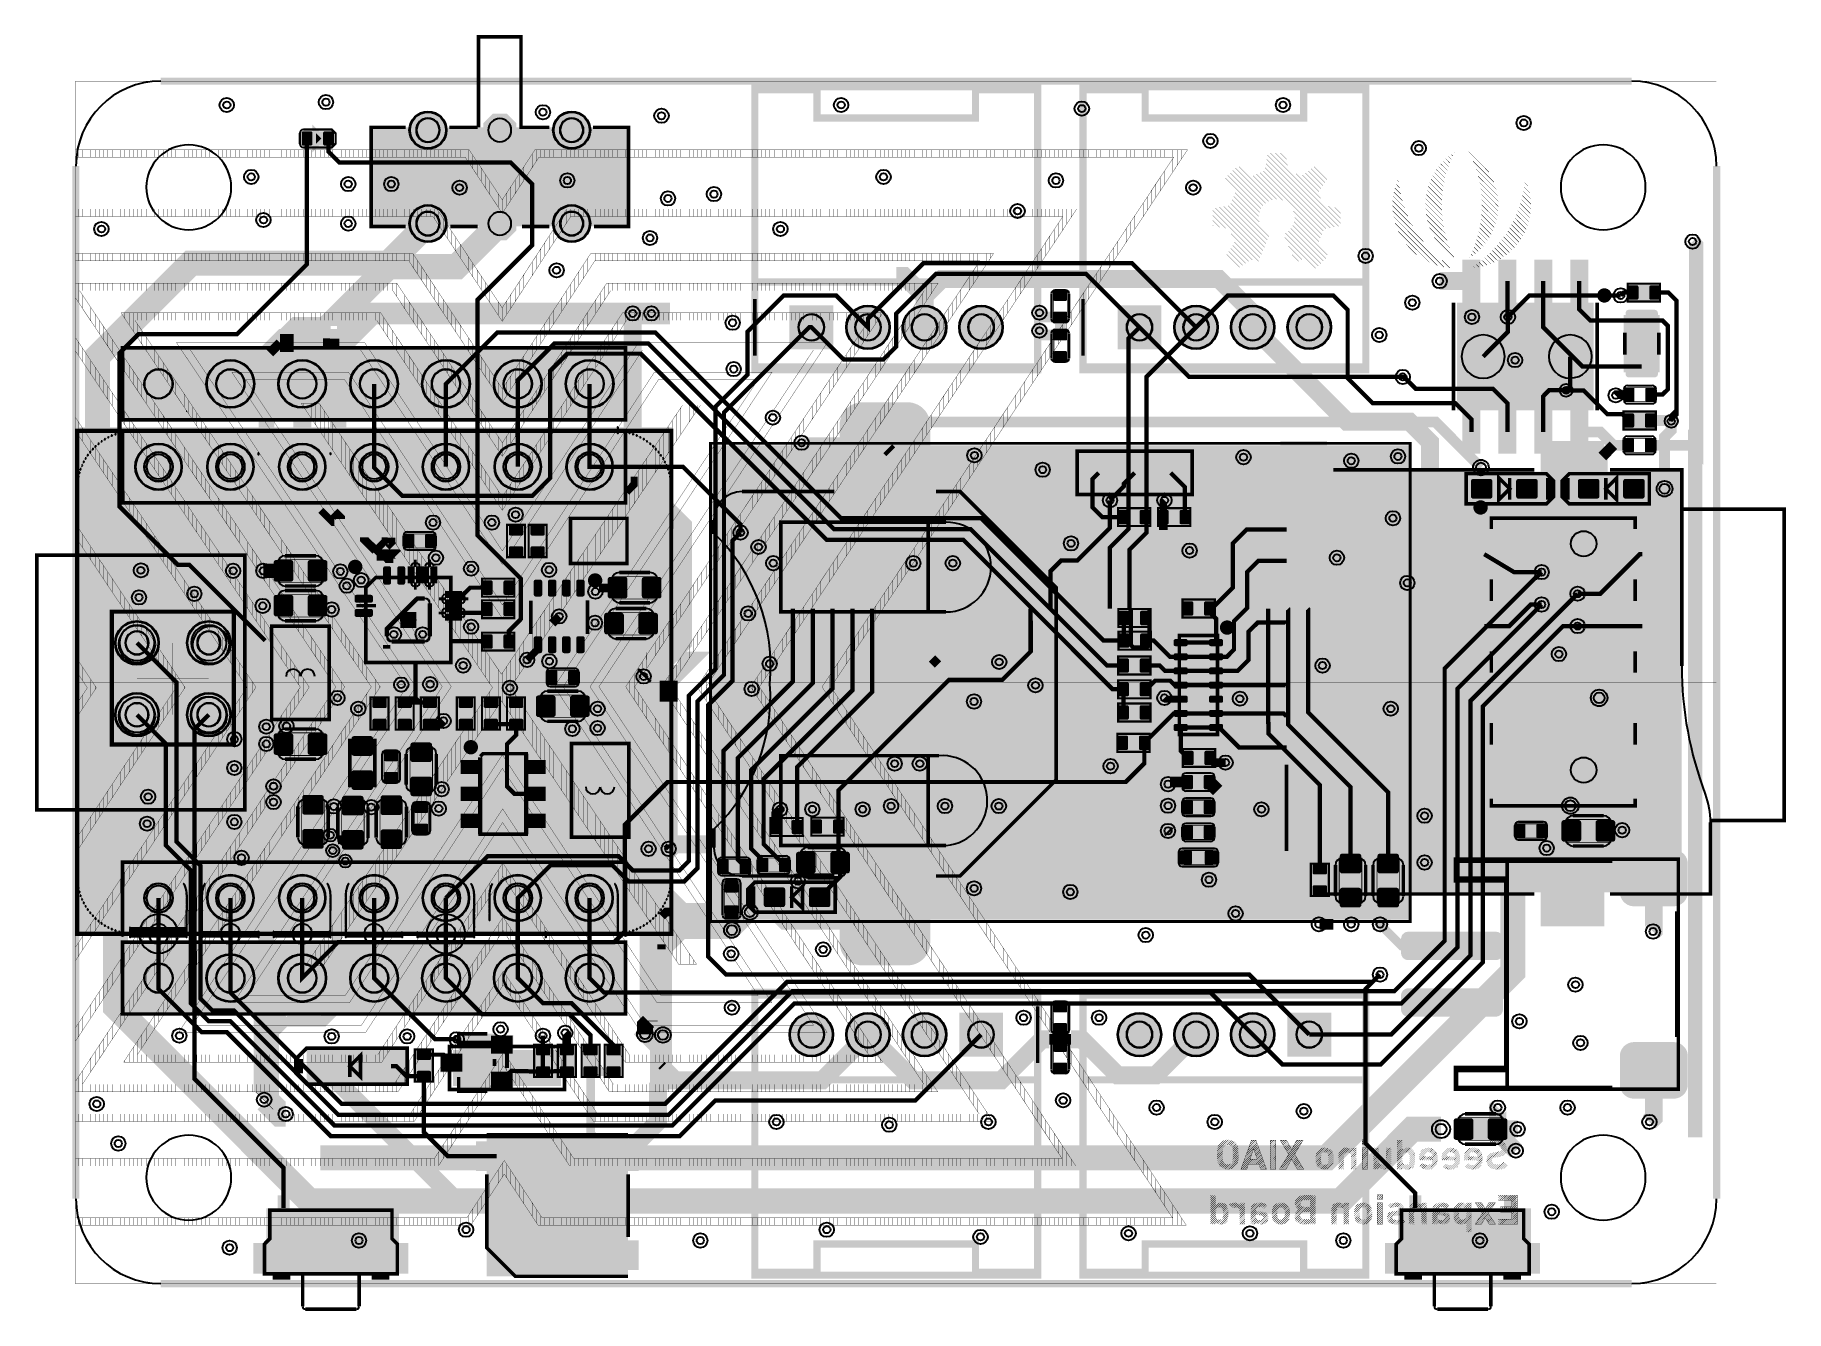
# Model space of a CAD drawing. Extents: x -57 to 2380, y -38 to 1737.
import ezdxf

# ---------------------------------------------------------------- set-up
doc = ezdxf.new("R2010")
doc.units = 9
for name, color, linetype, true_color in [('BoardOutline', 7, 'Continuous', 0xff00ff), ('BottomLayer', 7, 'Continuous', 0x0000ff), ('BottomPasteMaskLayer', 7, 'Continuous', 0x800000), ('BottomSilkLayer', 7, 'Continuous', 0x808000), ('BottomSolderMaskLayer', 7, 'Continuous', 0xaa00ff), ('Document', 7, 'Continuous', 0xffffff), ('Hole', 7, 'Continuous', 0x222222), ('Multi-Layer', 7, 'Continuous', 0xc0c0c0), ('TopLayer', 7, 'Continuous', 0xff0000), ('TopPasteMaskLayer', 7, 'Continuous', 0x808080), ('TopSilkLayer', 7, 'Continuous', 0xffff00), ('TopSolderMaskLayer', 7, 'Continuous', 0x800080)]:
    doc.layers.add(name, color=color, linetype=linetype, true_color=true_color)

msp = doc.modelspace()

# ---------------------------------------------------------------- hatches: boundary and pattern name
at = {"layer": 'BottomLayer'}
for points in [[(1958.6, 1267.5), (1955.9, 1267.7), (1953.2, 1268.2), (1950.7, 1269), (1948.2, 1270.1), (1945.8, 1271.5), (1943.7, 1273.2), (1941.8, 1275.1), (1940.1, 1277.2), (1938.7, 1279.6), (1937.6, 1282.1), (1936.8, 1284.6), (1936.3, 1287.3), (1936.1, 1290), (1936.1, 1290), (1936.3, 1292.7), (1936.8, 1295.4), (1937.6, 1298), (1938.7, 1300.5), (1940.1, 1302.8), (1941.8, 1305), (1943.7, 1306.9), (1945.8, 1308.5), (1948.2, 1310), (1950.7, 1311.1), (1953.2, 1311.9), (1955.9, 1312.4), (1958.6, 1312.5), (1958.6, 1312.5), (1961.3, 1312.4), (1964, 1311.9), (1966.6, 1311.1), (1969.1, 1310), (1971.4, 1308.5), (1973.5, 1306.9), (1975.5, 1305), (1977.1, 1302.8), (1978.5, 1300.5), (1979.7, 1298), (1980.5, 1295.4), (1981, 1292.7), (1981.1, 1290), (1981.1, 1290), (1981, 1287.3), (1980.5, 1284.6), (1979.7, 1282.1), (1978.5, 1279.6), (1977.1, 1277.2), (1975.5, 1275.1), (1973.5, 1273.2), (1971.4, 1271.5), (1969.1, 1270.1), (1966.6, 1269), (1964, 1268.2), (1961.3, 1267.7), (1958.6, 1267.5)], [(2079.8, 1312.5), (2082.5, 1312.4), (2085.1, 1311.9), (2087.8, 1311.1), (2090.2, 1310), (2092.6, 1308.5), (2094.7, 1306.9), (2096.6, 1305), (2098.3, 1302.8), (2099.7, 1300.5), (2100.8, 1298), (2101.6, 1295.4), (2102.1, 1292.7), (2102.3, 1290), (2102.3, 1290), (2102.1, 1287.3), (2101.6, 1284.6), (2100.8, 1282.1), (2099.7, 1279.6), (2098.3, 1277.2), (2096.6, 1275.1), (2094.7, 1273.2), (2092.6, 1271.5), (2090.2, 1270.1), (2087.8, 1269), (2085.1, 1268.2), (2082.5, 1267.7), (2079.8, 1267.5), (2079.8, 1267.5), (2077.1, 1267.7), (2074.4, 1268.2), (2071.8, 1269), (2069.3, 1270.1), (2067, 1271.5), (2064.9, 1273.2), (2062.9, 1275.1), (2061.2, 1277.2), (2059.8, 1279.6), (2058.7, 1282.1), (2057.9, 1284.6), (2057.4, 1287.3), (2057.3, 1290), (2057.3, 1290), (2057.4, 1292.7), (2057.9, 1295.4), (2058.7, 1298), (2059.8, 1300.5), (2061.2, 1302.8), (2062.9, 1305), (2064.9, 1306.9), (2067, 1308.5), (2069.3, 1310), (2071.8, 1311.1), (2074.4, 1311.9), (2077.1, 1312.4), (2079.8, 1312.5)], [(1157.5, 1226.4), (1161.3, 1226.1), (1165, 1225.5), (1168.6, 1224.3), (1172.1, 1222.8), (1175.4, 1220.8), (1178.4, 1218.5), (1181, 1215.8), (1183.4, 1212.8), (1185.4, 1209.5), (1186.9, 1206), (1188.1, 1202.4), (1188.7, 1198.7), (1189, 1194.9), (1189, 1112.2), (1188.7, 1108.4), (1188.1, 1104.7), (1186.9, 1101), (1185.4, 1097.6), (1183.4, 1094.3), (1181, 1091.3), (1178.4, 1088.6), (1175.4, 1086.3), (1172.1, 1084.3), (1168.6, 1082.8), (1165, 1081.6), (1161.3, 1080.9), (1157.5, 1080.7), (1094.5, 1080.7), (1090.7, 1080.9), (1086.9, 1081.6), (1083.3, 1082.8), (1079.8, 1084.3), (1076.6, 1086.3), (1073.6, 1088.6), (1070.9, 1091.3), (1068.6, 1094.3), (1066.6, 1097.6), (1065, 1101), (1063.9, 1104.7), (1063.2, 1108.4), (1063, 1112.2), (1063, 1194.9), (1063.2, 1198.7), (1063.9, 1202.4), (1065, 1206), (1066.6, 1209.5), (1068.6, 1212.8), (1070.9, 1215.8), (1073.6, 1218.5), (1076.6, 1220.8), (1079.8, 1222.8), (1083.3, 1224.3), (1086.9, 1225.5), (1090.7, 1226.1), (1094.5, 1226.4)], [(1677.2, 1171.3), (1740.2, 1171.3), (1740.2, 1116.1), (1677.2, 1116.1)], [(2039.4, 1171.3), (2126, 1171.3), (2126, 1116.1), (2039.4, 1116.1)], [(1443.5, 1108.2), (1403.5, 1108.2), (1403.5, 1148.2), (1443.5, 1148.2)], [(1493.5, 1108.2), (1453.5, 1108.2), (1453.5, 1148.2), (1493.5, 1148.2)], [(1543.5, 1108.2), (1503.5, 1108.2), (1503.5, 1148.2), (1543.5, 1148.2)], [(1653.5, 1106.3), (1716.5, 1106.3), (1716.5, 1078.7), (1653.5, 1078.7)], [(1465.3, 1058.9), (1465.3, 1058.6), (1465.3, 1058.3), (1465.2, 1058.1), (1465.1, 1057.8), (1464.9, 1057.6), (1464.8, 1057.4), (1464.6, 1057.2), (1464.3, 1057), (1464.1, 1056.9), (1463.9, 1056.8), (1463.6, 1056.7), (1463.3, 1056.6), (1463.1, 1056.6), (1452.5, 1056.6), (1452.2, 1056.6), (1451.9, 1056.7), (1451.6, 1056.8), (1451.4, 1056.9), (1451.2, 1057), (1450.9, 1057.2), (1450.8, 1057.4), (1450.6, 1057.6), (1450.4, 1057.8), (1450.3, 1058.1), (1450.2, 1058.3), (1450.2, 1058.6), (1450.2, 1058.9), (1450.2, 1074.3), (1450.2, 1074.6), (1450.2, 1074.9), (1450.3, 1075.1), (1450.4, 1075.4), (1450.6, 1075.6), (1450.8, 1075.8), (1450.9, 1076), (1451.2, 1076.2), (1451.4, 1076.4), (1451.6, 1076.5), (1451.9, 1076.5), (1452.2, 1076.6), (1452.5, 1076.6), (1463.1, 1076.6), (1463.3, 1076.6), (1463.6, 1076.5), (1463.9, 1076.5), (1464.1, 1076.4), (1464.3, 1076.2), (1464.6, 1076), (1464.8, 1075.8), (1464.9, 1075.6), (1465.1, 1075.4), (1465.2, 1075.1), (1465.3, 1074.9), (1465.3, 1074.6), (1465.3, 1074.3)], [(1495.5, 1058.9), (1495.5, 1058.6), (1495.4, 1058.3), (1495.3, 1058.1), (1495.2, 1057.8), (1495.1, 1057.6), (1494.9, 1057.4), (1494.7, 1057.2), (1494.5, 1057), (1494.3, 1056.9), (1494, 1056.8), (1493.8, 1056.7), (1493.5, 1056.6), (1493.2, 1056.6), (1482.6, 1056.6), (1482.3, 1056.6), (1482.1, 1056.7), (1481.8, 1056.8), (1481.5, 1056.9), (1481.3, 1057), (1481.1, 1057.2), (1480.9, 1057.4), (1480.7, 1057.6), (1480.6, 1057.8), (1480.5, 1058.1), (1480.4, 1058.3), (1480.3, 1058.6), (1480.3, 1058.9), (1480.3, 1074.3), (1480.3, 1074.6), (1480.4, 1074.9), (1480.5, 1075.1), (1480.6, 1075.4), (1480.7, 1075.6), (1480.9, 1075.8), (1481.1, 1076), (1481.3, 1076.2), (1481.5, 1076.4), (1481.8, 1076.5), (1482.1, 1076.5), (1482.3, 1076.6), (1482.6, 1076.6), (1493.2, 1076.6), (1493.5, 1076.6), (1493.8, 1076.5), (1494, 1076.5), (1494.3, 1076.4), (1494.5, 1076.2), (1494.7, 1076), (1494.9, 1075.8), (1495.1, 1075.6), (1495.2, 1075.4), (1495.3, 1075.1), (1495.4, 1074.9), (1495.5, 1074.6), (1495.5, 1074.3)], [(1505.8, 1074.3), (1505.8, 1074.6), (1505.9, 1074.9), (1506, 1075.1), (1506.1, 1075.4), (1506.2, 1075.6), (1506.4, 1075.8), (1506.6, 1076), (1506.8, 1076.2), (1507, 1076.4), (1507.3, 1076.5), (1507.5, 1076.5), (1507.8, 1076.6), (1508.1, 1076.6), (1518.7, 1076.6), (1519, 1076.6), (1519.2, 1076.5), (1519.5, 1076.5), (1519.7, 1076.4), (1520, 1076.2), (1520.2, 1076), (1520.4, 1075.8), (1520.6, 1075.6), (1520.7, 1075.4), (1520.8, 1075.1), (1520.9, 1074.9), (1520.9, 1074.6), (1521, 1074.3), (1521, 1058.9), (1520.9, 1058.6), (1520.9, 1058.3), (1520.8, 1058.1), (1520.7, 1057.8), (1520.6, 1057.6), (1520.4, 1057.4), (1520.2, 1057.2), (1520, 1057), (1519.7, 1056.9), (1519.5, 1056.8), (1519.2, 1056.7), (1519, 1056.6), (1518.7, 1056.6), (1508.1, 1056.6), (1507.8, 1056.6), (1507.5, 1056.7), (1507.3, 1056.8), (1507, 1056.9), (1506.8, 1057), (1506.6, 1057.2), (1506.4, 1057.4), (1506.2, 1057.6), (1506.1, 1057.8), (1506, 1058.1), (1505.9, 1058.3), (1505.8, 1058.6), (1505.8, 1058.9)], [(1536, 1074.3), (1536, 1074.6), (1536, 1074.9), (1536.1, 1075.1), (1536.2, 1075.4), (1536.4, 1075.6), (1536.5, 1075.8), (1536.7, 1076), (1536.9, 1076.2), (1537.2, 1076.4), (1537.4, 1076.5), (1537.7, 1076.5), (1538, 1076.6), (1538.2, 1076.6), (1548.8, 1076.6), (1549.1, 1076.6), (1549.4, 1076.5), (1549.7, 1076.5), (1549.9, 1076.4), (1550.1, 1076.2), (1550.3, 1076), (1550.6, 1075.8), (1550.7, 1075.6), (1550.9, 1075.4), (1551, 1075.1), (1551, 1074.9), (1551.1, 1074.6), (1551.1, 1074.3), (1551.1, 1058.9), (1551.1, 1058.6), (1551, 1058.3), (1551, 1058.1), (1550.9, 1057.8), (1550.7, 1057.6), (1550.6, 1057.4), (1550.3, 1057.2), (1550.1, 1057), (1549.9, 1056.9), (1549.7, 1056.8), (1549.4, 1056.7), (1549.1, 1056.6), (1548.8, 1056.6), (1538.2, 1056.6), (1538, 1056.6), (1537.7, 1056.7), (1537.4, 1056.8), (1537.2, 1056.9), (1536.9, 1057), (1536.7, 1057.2), (1536.5, 1057.4), (1536.4, 1057.6), (1536.2, 1057.8), (1536.1, 1058.1), (1536, 1058.3), (1536, 1058.6), (1536, 1058.9)], [(1653.5, 1063), (1716.5, 1063), (1716.5, 1035.4), (1653.5, 1035.4)], [(1653.5, 1019.7), (1716.5, 1019.7), (1716.5, 992.1), (1653.5, 992.1)], [(1653.5, 976.4), (1716.5, 976.4), (1716.5, 948.8), (1653.5, 948.8)], [(1175.2, 933.1), (1181.1, 932.7), (1187, 931.6), (1192.7, 929.9), (1198.1, 927.4), (1203.2, 924.4), (1207.8, 920.7), (1212, 916.5), (1215.7, 911.8), (1218.8, 906.7), (1221.2, 901.3), (1223, 895.6), (1224, 889.8), (1224.4, 883.9), (1224.4, 785.4), (1224, 779.5), (1223, 773.6), (1221.2, 768), (1218.8, 762.6), (1215.7, 757.5), (1212, 752.8), (1207.8, 748.6), (1203.2, 744.9), (1198.1, 741.9), (1192.7, 739.4), (1187, 737.6), (1181.1, 736.6), (1175.2, 736.2), (1076.8, 736.2), (1070.8, 736.6), (1065, 737.6), (1059.3, 739.4), (1053.9, 741.9), (1048.8, 744.9), (1044.1, 748.6), (1039.9, 752.8), (1036.3, 757.5), (1033.2, 762.6), (1030.8, 768), (1029, 773.6), (1027.9, 779.5), (1027.6, 785.4), (1027.6, 883.9), (1027.9, 889.8), (1029, 895.6), (1030.8, 901.3), (1033.2, 906.7), (1036.3, 911.8), (1039.9, 916.5), (1044.1, 920.7), (1048.8, 924.4), (1053.9, 927.4), (1059.3, 929.9), (1065, 931.6), (1070.8, 932.7), (1076.8, 933.1)], [(1450.7, 933.9), (1450.7, 934.2), (1450.8, 934.4), (1450.9, 934.7), (1451, 935), (1451.1, 935.2), (1451.3, 935.4), (1451.5, 935.6), (1451.7, 935.8), (1451.9, 935.9), (1452.2, 936), (1452.5, 936.1), (1452.7, 936.2), (1453, 936.2), (1463.6, 936.2), (1463.9, 936.2), (1464.1, 936.1), (1464.4, 936), (1464.7, 935.9), (1464.9, 935.8), (1465.1, 935.6), (1465.3, 935.4), (1465.5, 935.2), (1465.6, 935), (1465.7, 934.7), (1465.8, 934.4), (1465.9, 934.2), (1465.9, 933.9), (1465.9, 918.5), (1465.9, 918.2), (1465.8, 917.9), (1465.7, 917.6), (1465.6, 917.4), (1465.5, 917.2), (1465.3, 916.9), (1465.1, 916.8), (1464.9, 916.6), (1464.7, 916.4), (1464.4, 916.3), (1464.1, 916.2), (1463.9, 916.2), (1463.6, 916.2), (1453, 916.2), (1452.7, 916.2), (1452.5, 916.2), (1452.2, 916.3), (1451.9, 916.4), (1451.7, 916.6), (1451.5, 916.8), (1451.3, 916.9), (1451.1, 917.2), (1451, 917.4), (1450.9, 917.6), (1450.8, 917.9), (1450.7, 918.2), (1450.7, 918.5)], [(1480.9, 933.9), (1480.9, 934.2), (1481, 934.4), (1481, 934.7), (1481.1, 935), (1481.3, 935.2), (1481.5, 935.4), (1481.6, 935.6), (1481.9, 935.8), (1482.1, 935.9), (1482.4, 936), (1482.6, 936.1), (1482.9, 936.2), (1483.2, 936.2), (1493.8, 936.2), (1494, 936.2), (1494.3, 936.1), (1494.6, 936), (1494.8, 935.9), (1495.1, 935.8), (1495.3, 935.6), (1495.5, 935.4), (1495.6, 935.2), (1495.8, 935), (1495.9, 934.7), (1496, 934.4), (1496, 934.2), (1496, 933.9), (1496, 918.5), (1496, 918.2), (1496, 917.9), (1495.9, 917.6), (1495.8, 917.4), (1495.6, 917.2), (1495.5, 916.9), (1495.3, 916.8), (1495.1, 916.6), (1494.8, 916.4), (1494.6, 916.3), (1494.3, 916.2), (1494, 916.2), (1493.8, 916.2), (1483.2, 916.2), (1482.9, 916.2), (1482.6, 916.2), (1482.4, 916.3), (1482.1, 916.4), (1481.9, 916.6), (1481.6, 916.8), (1481.5, 916.9), (1481.3, 917.2), (1481.1, 917.4), (1481, 917.6), (1481, 917.9), (1480.9, 918.2), (1480.9, 918.5)], [(1555.1, 931.6), (1555.1, 931.4), (1555.1, 931.1), (1555, 930.8), (1554.9, 930.6), (1554.7, 930.3), (1554.6, 930.1), (1554.4, 929.9), (1554.1, 929.8), (1553.9, 929.6), (1553.7, 929.5), (1553.4, 929.4), (1553.1, 929.4), (1552.9, 929.4), (1542.2, 929.4), (1542, 929.4), (1541.7, 929.4), (1541.4, 929.5), (1541.2, 929.6), (1541, 929.8), (1540.7, 929.9), (1540.6, 930.1), (1540.4, 930.3), (1540.2, 930.6), (1540.1, 930.8), (1540, 931.1), (1540, 931.4), (1540, 931.6), (1540, 947.1), (1540, 947.4), (1540, 947.6), (1540.1, 947.9), (1540.2, 948.1), (1540.4, 948.4), (1540.6, 948.6), (1540.7, 948.8), (1541, 949), (1541.2, 949.1), (1541.4, 949.2), (1541.7, 949.3), (1542, 949.4), (1542.2, 949.4), (1552.9, 949.4), (1553.1, 949.4), (1553.4, 949.3), (1553.7, 949.2), (1553.9, 949.1), (1554.1, 949), (1554.4, 948.8), (1554.6, 948.6), (1554.7, 948.4), (1554.9, 948.1), (1555, 947.9), (1555.1, 947.6), (1555.1, 947.4), (1555.1, 947.1)], [(1585.3, 931.6), (1585.3, 931.4), (1585.2, 931.1), (1585.1, 930.8), (1585, 930.6), (1584.9, 930.3), (1584.7, 930.1), (1584.5, 929.9), (1584.3, 929.8), (1584.1, 929.6), (1583.8, 929.5), (1583.6, 929.4), (1583.3, 929.4), (1583, 929.4), (1572.4, 929.4), (1572.1, 929.4), (1571.9, 929.4), (1571.6, 929.5), (1571.3, 929.6), (1571.1, 929.8), (1570.9, 929.9), (1570.7, 930.1), (1570.5, 930.3), (1570.4, 930.6), (1570.3, 930.8), (1570.2, 931.1), (1570.1, 931.4), (1570.1, 931.6), (1570.1, 947.1), (1570.1, 947.4), (1570.2, 947.6), (1570.3, 947.9), (1570.4, 948.1), (1570.5, 948.4), (1570.7, 948.6), (1570.9, 948.8), (1571.1, 949), (1571.3, 949.1), (1571.6, 949.2), (1571.9, 949.3), (1572.1, 949.4), (1572.4, 949.4), (1583, 949.4), (1583.3, 949.4), (1583.6, 949.3), (1583.8, 949.2), (1584.1, 949.1), (1584.3, 949), (1584.5, 948.8), (1584.7, 948.6), (1584.9, 948.4), (1585, 948.1), (1585.1, 947.9), (1585.2, 947.6), (1585.3, 947.4), (1585.3, 947.1)], [(1653.5, 933.1), (1716.5, 933.1), (1716.5, 905.5), (1653.5, 905.5)], [(1466, 887), (1466, 886.7), (1465.9, 886.4), (1465.9, 886.1), (1465.7, 885.9), (1465.6, 885.7), (1465.4, 885.5), (1465.2, 885.3), (1465, 885.1), (1464.8, 884.9), (1464.5, 884.8), (1464.3, 884.8), (1464, 884.7), (1463.7, 884.7), (1453.1, 884.7), (1452.8, 884.7), (1452.6, 884.8), (1452.3, 884.8), (1452.1, 884.9), (1451.8, 885.1), (1451.6, 885.3), (1451.4, 885.5), (1451.2, 885.7), (1451.1, 885.9), (1451, 886.1), (1450.9, 886.4), (1450.9, 886.7), (1450.8, 887), (1450.8, 902.4), (1450.9, 902.7), (1450.9, 903), (1451, 903.2), (1451.1, 903.5), (1451.2, 903.7), (1451.4, 903.9), (1451.6, 904.1), (1451.8, 904.3), (1452.1, 904.4), (1452.3, 904.5), (1452.6, 904.6), (1452.8, 904.7), (1453.1, 904.7), (1463.7, 904.7), (1464, 904.7), (1464.3, 904.6), (1464.5, 904.5), (1464.8, 904.4), (1465, 904.3), (1465.2, 904.1), (1465.4, 903.9), (1465.6, 903.7), (1465.7, 903.5), (1465.9, 903.2), (1465.9, 903), (1466, 902.7), (1466, 902.4)], [(1496.2, 887), (1496.1, 886.7), (1496.1, 886.4), (1496, 886.1), (1495.9, 885.9), (1495.8, 885.7), (1495.6, 885.5), (1495.4, 885.3), (1495.2, 885.1), (1494.9, 884.9), (1494.7, 884.8), (1494.4, 884.8), (1494.2, 884.7), (1493.9, 884.7), (1483.3, 884.7), (1483, 884.7), (1482.7, 884.8), (1482.5, 884.8), (1482.2, 884.9), (1482, 885.1), (1481.8, 885.3), (1481.6, 885.5), (1481.4, 885.7), (1481.3, 885.9), (1481.2, 886.1), (1481.1, 886.4), (1481, 886.7), (1481, 887), (1481, 902.4), (1481, 902.7), (1481.1, 903), (1481.2, 903.2), (1481.3, 903.5), (1481.4, 903.7), (1481.6, 903.9), (1481.8, 904.1), (1482, 904.3), (1482.2, 904.4), (1482.5, 904.5), (1482.7, 904.6), (1483, 904.7), (1483.3, 904.7), (1493.9, 904.7), (1494.2, 904.7), (1494.4, 904.6), (1494.7, 904.5), (1494.9, 904.4), (1495.2, 904.3), (1495.4, 904.1), (1495.6, 903.9), (1495.8, 903.7), (1495.9, 903.5), (1496, 903.2), (1496.1, 903), (1496.1, 902.7), (1496.2, 902.4)], [(1547.5, 889.5), (1547.5, 889.2), (1547.4, 888.9), (1547.3, 888.6), (1547.2, 888.3), (1547, 888.1), (1546.9, 887.8), (1546.6, 887.6), (1546.4, 887.4), (1546.2, 887.3), (1545.9, 887.2), (1545.6, 887.1), (1545.3, 887), (1545, 887), (1530.2, 887), (1530, 887), (1529.7, 887.1), (1529.4, 887.2), (1529.1, 887.3), (1528.9, 887.4), (1528.6, 887.6), (1528.4, 887.8), (1528.2, 888.1), (1528.1, 888.3), (1527.9, 888.6), (1527.9, 888.9), (1527.8, 889.2), (1527.8, 889.5), (1527.8, 894.4), (1527.8, 894.7), (1527.9, 895), (1527.9, 895.3), (1528.1, 895.5), (1528.2, 895.8), (1528.4, 896), (1528.6, 896.2), (1528.9, 896.4), (1529.1, 896.6), (1529.4, 896.7), (1529.7, 896.8), (1530, 896.8), (1530.2, 896.9), (1545, 896.9), (1545.3, 896.8), (1545.6, 896.8), (1545.9, 896.7), (1546.2, 896.6), (1546.4, 896.4), (1546.6, 896.2), (1546.9, 896), (1547, 895.8), (1547.2, 895.5), (1547.3, 895.3), (1547.4, 895), (1547.5, 894.7), (1547.5, 894.4)], [(1596.7, 889.5), (1596.7, 889.2), (1596.6, 888.9), (1596.5, 888.6), (1596.4, 888.3), (1596.2, 888.1), (1596.1, 887.8), (1595.9, 887.6), (1595.6, 887.4), (1595.4, 887.3), (1595.1, 887.2), (1594.8, 887.1), (1594.5, 887), (1594.2, 887), (1579.5, 887), (1579.2, 887), (1578.9, 887.1), (1578.6, 887.2), (1578.3, 887.3), (1578.1, 887.4), (1577.8, 887.6), (1577.6, 887.8), (1577.4, 888.1), (1577.3, 888.3), (1577.2, 888.6), (1577.1, 888.9), (1577, 889.2), (1577, 889.5), (1577, 894.4), (1577, 894.7), (1577.1, 895), (1577.2, 895.3), (1577.3, 895.5), (1577.4, 895.8), (1577.6, 896), (1577.8, 896.2), (1578.1, 896.4), (1578.3, 896.6), (1578.6, 896.7), (1578.9, 896.8), (1579.2, 896.8), (1579.5, 896.9), (1594.2, 896.9), (1594.5, 896.8), (1594.8, 896.8), (1595.1, 896.7), (1595.4, 896.6), (1595.6, 896.4), (1595.9, 896.2), (1596.1, 896), (1596.2, 895.8), (1596.4, 895.5), (1596.5, 895.3), (1596.6, 895), (1596.7, 894.7), (1596.7, 894.4)], [(1653.5, 889.8), (1716.5, 889.8), (1716.5, 862.2), (1653.5, 862.2)], [(1465.6, 852.4), (1465.6, 852.1), (1465.5, 851.8), (1465.5, 851.5), (1465.3, 851.3), (1465.2, 851.1), (1465, 850.8), (1464.8, 850.6), (1464.6, 850.5), (1464.4, 850.3), (1464.1, 850.2), (1463.9, 850.1), (1463.6, 850.1), (1463.3, 850.1), (1452.7, 850.1), (1452.5, 850.1), (1452.2, 850.1), (1451.9, 850.2), (1451.7, 850.3), (1451.4, 850.5), (1451.2, 850.6), (1451, 850.8), (1450.9, 851.1), (1450.7, 851.3), (1450.6, 851.5), (1450.5, 851.8), (1450.5, 852.1), (1450.4, 852.4), (1450.4, 867.8), (1450.5, 868.1), (1450.5, 868.3), (1450.6, 868.6), (1450.7, 868.9), (1450.9, 869.1), (1451, 869.3), (1451.2, 869.5), (1451.4, 869.7), (1451.7, 869.8), (1451.9, 869.9), (1452.2, 870), (1452.5, 870.1), (1452.7, 870.1), (1463.3, 870.1), (1463.6, 870.1), (1463.9, 870), (1464.1, 869.9), (1464.4, 869.8), (1464.6, 869.7), (1464.8, 869.5), (1465, 869.3), (1465.2, 869.1), (1465.3, 868.9), (1465.5, 868.6), (1465.5, 868.3), (1465.6, 868.1), (1465.6, 867.8)], [(1495.8, 852.4), (1495.8, 852.1), (1495.7, 851.8), (1495.6, 851.5), (1495.5, 851.3), (1495.4, 851.1), (1495.2, 850.8), (1495, 850.6), (1494.8, 850.5), (1494.6, 850.3), (1494.3, 850.2), (1494, 850.1), (1493.8, 850.1), (1493.5, 850.1), (1482.9, 850.1), (1482.6, 850.1), (1482.3, 850.1), (1482.1, 850.2), (1481.8, 850.3), (1481.6, 850.5), (1481.4, 850.6), (1481.2, 850.8), (1481, 851.1), (1480.9, 851.3), (1480.8, 851.5), (1480.7, 851.8), (1480.6, 852.1), (1480.6, 852.4), (1480.6, 867.8), (1480.6, 868.1), (1480.7, 868.3), (1480.8, 868.6), (1480.9, 868.9), (1481, 869.1), (1481.2, 869.3), (1481.4, 869.5), (1481.6, 869.7), (1481.8, 869.8), (1482.1, 869.9), (1482.3, 870), (1482.6, 870.1), (1482.9, 870.1), (1493.5, 870.1), (1493.8, 870.1), (1494, 870), (1494.3, 869.9), (1494.6, 869.8), (1494.8, 869.7), (1495, 869.5), (1495.2, 869.3), (1495.4, 869.1), (1495.5, 868.9), (1495.6, 868.6), (1495.7, 868.3), (1495.8, 868.1), (1495.8, 867.8)], [(1547.5, 869.8), (1547.5, 869.5), (1547.4, 869.2), (1547.3, 868.9), (1547.2, 868.6), (1547, 868.4), (1546.9, 868.1), (1546.6, 867.9), (1546.4, 867.8), (1546.2, 867.6), (1545.9, 867.5), (1545.6, 867.4), (1545.3, 867.3), (1545, 867.3), (1530.2, 867.3), (1530, 867.3), (1529.7, 867.4), (1529.4, 867.5), (1529.1, 867.6), (1528.9, 867.8), (1528.6, 867.9), (1528.4, 868.1), (1528.2, 868.4), (1528.1, 868.6), (1527.9, 868.9), (1527.9, 869.2), (1527.8, 869.5), (1527.8, 869.8), (1527.8, 874.7), (1527.8, 875), (1527.9, 875.3), (1527.9, 875.6), (1528.1, 875.8), (1528.2, 876.1), (1528.4, 876.3), (1528.6, 876.5), (1528.9, 876.7), (1529.1, 876.9), (1529.4, 877), (1529.7, 877.1), (1530, 877.2), (1530.2, 877.2), (1545, 877.2), (1545.3, 877.2), (1545.6, 877.1), (1545.9, 877), (1546.2, 876.9), (1546.4, 876.7), (1546.6, 876.5), (1546.9, 876.3), (1547, 876.1), (1547.2, 875.8), (1547.3, 875.6), (1547.4, 875.3), (1547.5, 875), (1547.5, 874.7)], [(1547.5, 850.1), (1547.5, 849.8), (1547.4, 849.5), (1547.3, 849.2), (1547.2, 848.9), (1547, 848.7), (1546.9, 848.5), (1546.6, 848.2), (1546.4, 848.1), (1546.2, 847.9), (1545.9, 847.8), (1545.6, 847.7), (1545.3, 847.6), (1545, 847.6), (1530.2, 847.6), (1530, 847.6), (1529.7, 847.7), (1529.4, 847.8), (1529.1, 847.9), (1528.9, 848.1), (1528.6, 848.2), (1528.4, 848.5), (1528.2, 848.7), (1528.1, 848.9), (1527.9, 849.2), (1527.9, 849.5), (1527.8, 849.8), (1527.8, 850.1), (1527.8, 855), (1527.8, 855.3), (1527.9, 855.6), (1527.9, 855.9), (1528.1, 856.2), (1528.2, 856.4), (1528.4, 856.7), (1528.6, 856.9), (1528.9, 857), (1529.1, 857.2), (1529.4, 857.3), (1529.7, 857.4), (1530, 857.5), (1530.2, 857.5), (1545, 857.5), (1545.3, 857.5), (1545.6, 857.4), (1545.9, 857.3), (1546.2, 857.2), (1546.4, 857), (1546.6, 856.9), (1546.9, 856.7), (1547, 856.4), (1547.2, 856.2), (1547.3, 855.9), (1547.4, 855.6), (1547.5, 855.3), (1547.5, 855)], [(1596.7, 869.8), (1596.7, 869.5), (1596.6, 869.2), (1596.5, 868.9), (1596.4, 868.6), (1596.2, 868.4), (1596.1, 868.1), (1595.9, 867.9), (1595.6, 867.8), (1595.4, 867.6), (1595.1, 867.5), (1594.8, 867.4), (1594.5, 867.3), (1594.2, 867.3), (1579.5, 867.3), (1579.2, 867.3), (1578.9, 867.4), (1578.6, 867.5), (1578.3, 867.6), (1578.1, 867.8), (1577.8, 867.9), (1577.6, 868.1), (1577.4, 868.4), (1577.3, 868.6), (1577.2, 868.9), (1577.1, 869.2), (1577, 869.5), (1577, 869.8), (1577, 874.7), (1577, 875), (1577.1, 875.3), (1577.2, 875.6), (1577.3, 875.8), (1577.4, 876.1), (1577.6, 876.3), (1577.8, 876.5), (1578.1, 876.7), (1578.3, 876.9), (1578.6, 877), (1578.9, 877.1), (1579.2, 877.2), (1579.5, 877.2), (1594.2, 877.2), (1594.5, 877.2), (1594.8, 877.1), (1595.1, 877), (1595.4, 876.9), (1595.6, 876.7), (1595.9, 876.5), (1596.1, 876.3), (1596.2, 876.1), (1596.4, 875.8), (1596.5, 875.6), (1596.6, 875.3), (1596.7, 875), (1596.7, 874.7)], [(1596.7, 850.1), (1596.7, 849.8), (1596.6, 849.5), (1596.5, 849.2), (1596.4, 848.9), (1596.2, 848.7), (1596.1, 848.5), (1595.9, 848.2), (1595.6, 848.1), (1595.4, 847.9), (1595.1, 847.8), (1594.8, 847.7), (1594.5, 847.6), (1594.2, 847.6), (1579.5, 847.6), (1579.2, 847.6), (1578.9, 847.7), (1578.6, 847.8), (1578.3, 847.9), (1578.1, 848.1), (1577.8, 848.2), (1577.6, 848.5), (1577.4, 848.7), (1577.3, 848.9), (1577.2, 849.2), (1577.1, 849.5), (1577, 849.8), (1577, 850.1), (1577, 855), (1577, 855.3), (1577.1, 855.6), (1577.2, 855.9), (1577.3, 856.2), (1577.4, 856.4), (1577.6, 856.7), (1577.8, 856.9), (1578.1, 857), (1578.3, 857.2), (1578.6, 857.3), (1578.9, 857.4), (1579.2, 857.5), (1579.5, 857.5), (1594.2, 857.5), (1594.5, 857.5), (1594.8, 857.4), (1595.1, 857.3), (1595.4, 857.2), (1595.6, 857), (1595.9, 856.9), (1596.1, 856.7), (1596.2, 856.4), (1596.4, 856.2), (1596.5, 855.9), (1596.6, 855.6), (1596.7, 855.3), (1596.7, 855)], [(1465.5, 819.3), (1465.5, 819), (1465.5, 818.8), (1465.4, 818.5), (1465.3, 818.3), (1465.1, 818), (1465, 817.8), (1464.8, 817.6), (1464.6, 817.5), (1464.3, 817.3), (1464.1, 817.2), (1463.8, 817.1), (1463.5, 817.1), (1463.2, 817), (1452.6, 817), (1452.4, 817.1), (1452.1, 817.1), (1451.8, 817.2), (1451.6, 817.3), (1451.3, 817.5), (1451.1, 817.6), (1450.9, 817.8), (1450.8, 818), (1450.6, 818.3), (1450.5, 818.5), (1450.4, 818.8), (1450.4, 819), (1450.4, 819.3), (1450.4, 834.8), (1450.4, 835), (1450.4, 835.3), (1450.5, 835.6), (1450.6, 835.8), (1450.8, 836.1), (1450.9, 836.3), (1451.1, 836.5), (1451.3, 836.6), (1451.6, 836.8), (1451.8, 836.9), (1452.1, 837), (1452.4, 837), (1452.6, 837), (1463.2, 837), (1463.5, 837), (1463.8, 837), (1464.1, 836.9), (1464.3, 836.8), (1464.6, 836.6), (1464.8, 836.5), (1465, 836.3), (1465.1, 836.1), (1465.3, 835.8), (1465.4, 835.6), (1465.5, 835.3), (1465.5, 835), (1465.5, 834.8)], [(1495.7, 819.3), (1495.7, 819), (1495.6, 818.8), (1495.5, 818.5), (1495.4, 818.3), (1495.3, 818), (1495.1, 817.8), (1494.9, 817.6), (1494.7, 817.5), (1494.5, 817.3), (1494.2, 817.2), (1494, 817.1), (1493.7, 817.1), (1493.4, 817), (1482.8, 817), (1482.5, 817.1), (1482.3, 817.1), (1482, 817.2), (1481.8, 817.3), (1481.5, 817.5), (1481.3, 817.6), (1481.1, 817.8), (1480.9, 818), (1480.8, 818.3), (1480.7, 818.5), (1480.6, 818.8), (1480.6, 819), (1480.5, 819.3), (1480.5, 834.8), (1480.6, 835), (1480.6, 835.3), (1480.7, 835.6), (1480.8, 835.8), (1480.9, 836.1), (1481.1, 836.3), (1481.3, 836.5), (1481.5, 836.6), (1481.8, 836.8), (1482, 836.9), (1482.3, 837), (1482.5, 837), (1482.8, 837), (1493.4, 837), (1493.7, 837), (1494, 837), (1494.2, 836.9), (1494.5, 836.8), (1494.7, 836.6), (1494.9, 836.5), (1495.1, 836.3), (1495.3, 836.1), (1495.4, 835.8), (1495.5, 835.6), (1495.6, 835.3), (1495.7, 835), (1495.7, 834.8)], [(1547.5, 830.4), (1547.5, 830.1), (1547.4, 829.8), (1547.3, 829.5), (1547.2, 829.3), (1547, 829), (1546.9, 828.8), (1546.6, 828.6), (1546.4, 828.4), (1546.2, 828.2), (1545.9, 828.1), (1545.6, 828), (1545.3, 828), (1545, 828), (1530.2, 828), (1530, 828), (1529.7, 828), (1529.4, 828.1), (1529.1, 828.2), (1528.9, 828.4), (1528.6, 828.6), (1528.4, 828.8), (1528.2, 829), (1528.1, 829.3), (1527.9, 829.5), (1527.9, 829.8), (1527.8, 830.1), (1527.8, 830.4), (1527.8, 835.3), (1527.8, 835.6), (1527.9, 835.9), (1527.9, 836.2), (1528.1, 836.5), (1528.2, 836.7), (1528.4, 837), (1528.6, 837.2), (1528.9, 837.4), (1529.1, 837.5), (1529.4, 837.6), (1529.7, 837.7), (1530, 837.8), (1530.2, 837.8), (1545, 837.8), (1545.3, 837.8), (1545.6, 837.7), (1545.9, 837.6), (1546.2, 837.5), (1546.4, 837.4), (1546.6, 837.2), (1546.9, 837), (1547, 836.7), (1547.2, 836.5), (1547.3, 836.2), (1547.4, 835.9), (1547.5, 835.6), (1547.5, 835.3)], [(1596.7, 830.4), (1596.7, 830.1), (1596.6, 829.8), (1596.5, 829.5), (1596.4, 829.3), (1596.2, 829), (1596.1, 828.8), (1595.9, 828.6), (1595.6, 828.4), (1595.4, 828.2), (1595.1, 828.1), (1594.8, 828), (1594.5, 828), (1594.2, 828), (1579.5, 828), (1579.2, 828), (1578.9, 828), (1578.6, 828.1), (1578.3, 828.2), (1578.1, 828.4), (1577.8, 828.6), (1577.6, 828.8), (1577.4, 829), (1577.3, 829.3), (1577.2, 829.5), (1577.1, 829.8), (1577, 830.1), (1577, 830.4), (1577, 835.3), (1577, 835.6), (1577.1, 835.9), (1577.2, 836.2), (1577.3, 836.5), (1577.4, 836.7), (1577.6, 837), (1577.8, 837.2), (1578.1, 837.4), (1578.3, 837.5), (1578.6, 837.6), (1578.9, 837.7), (1579.2, 837.8), (1579.5, 837.8), (1594.2, 837.8), (1594.5, 837.8), (1594.8, 837.7), (1595.1, 837.6), (1595.4, 837.5), (1595.6, 837.4), (1595.9, 837.2), (1596.1, 837), (1596.2, 836.7), (1596.4, 836.5), (1596.5, 836.2), (1596.6, 835.9), (1596.7, 835.6), (1596.7, 835.3)], [(1653.5, 846.5), (1716.5, 846.5), (1716.5, 818.9), (1653.5, 818.9)], [(1450.3, 802.5), (1450.3, 802.7), (1450.4, 803), (1450.5, 803.3), (1450.6, 803.5), (1450.7, 803.7), (1450.9, 804), (1451.1, 804.1), (1451.3, 804.3), (1451.5, 804.5), (1451.8, 804.6), (1452.1, 804.7), (1452.3, 804.7), (1452.6, 804.7), (1463.2, 804.7), (1463.5, 804.7), (1463.8, 804.7), (1464, 804.6), (1464.3, 804.5), (1464.5, 804.3), (1464.7, 804.1), (1464.9, 804), (1465.1, 803.7), (1465.2, 803.5), (1465.3, 803.3), (1465.4, 803), (1465.5, 802.7), (1465.5, 802.5), (1465.5, 787), (1465.5, 786.7), (1465.4, 786.4), (1465.3, 786.2), (1465.2, 785.9), (1465.1, 785.7), (1464.9, 785.5), (1464.7, 785.3), (1464.5, 785.1), (1464.3, 785), (1464, 784.9), (1463.8, 784.8), (1463.5, 784.7), (1463.2, 784.7), (1452.6, 784.7), (1452.3, 784.7), (1452.1, 784.8), (1451.8, 784.9), (1451.5, 785), (1451.3, 785.1), (1451.1, 785.3), (1450.9, 785.5), (1450.7, 785.7), (1450.6, 785.9), (1450.5, 786.2), (1450.4, 786.4), (1450.3, 786.7), (1450.3, 787)], [(1480.5, 802.5), (1480.5, 802.7), (1480.6, 803), (1480.6, 803.3), (1480.8, 803.5), (1480.9, 803.7), (1481.1, 804), (1481.3, 804.1), (1481.5, 804.3), (1481.7, 804.5), (1482, 804.6), (1482.2, 804.7), (1482.5, 804.7), (1482.8, 804.7), (1493.4, 804.7), (1493.7, 804.7), (1493.9, 804.7), (1494.2, 804.6), (1494.4, 804.5), (1494.7, 804.3), (1494.9, 804.1), (1495.1, 804), (1495.2, 803.7), (1495.4, 803.5), (1495.5, 803.3), (1495.6, 803), (1495.6, 802.7), (1495.7, 802.5), (1495.7, 787), (1495.6, 786.7), (1495.6, 786.4), (1495.5, 786.2), (1495.4, 785.9), (1495.2, 785.7), (1495.1, 785.5), (1494.9, 785.3), (1494.7, 785.1), (1494.4, 785), (1494.2, 784.9), (1493.9, 784.8), (1493.7, 784.7), (1493.4, 784.7), (1482.8, 784.7), (1482.5, 784.7), (1482.2, 784.8), (1482, 784.9), (1481.7, 785), (1481.5, 785.1), (1481.3, 785.3), (1481.1, 785.5), (1480.9, 785.7), (1480.8, 785.9), (1480.6, 786.2), (1480.6, 786.4), (1480.5, 786.7), (1480.5, 787)], [(1547.5, 810.7), (1547.5, 810.4), (1547.4, 810.1), (1547.3, 809.9), (1547.2, 809.6), (1547, 809.3), (1546.9, 809.1), (1546.6, 808.9), (1546.4, 808.7), (1546.2, 808.6), (1545.9, 808.4), (1545.6, 808.3), (1545.3, 808.3), (1545, 808.3), (1530.2, 808.3), (1530, 808.3), (1529.7, 808.3), (1529.4, 808.4), (1529.1, 808.6), (1528.9, 808.7), (1528.6, 808.9), (1528.4, 809.1), (1528.2, 809.3), (1528.1, 809.6), (1527.9, 809.9), (1527.9, 810.1), (1527.8, 810.4), (1527.8, 810.7), (1527.8, 815.6), (1527.8, 815.9), (1527.9, 816.2), (1527.9, 816.5), (1528.1, 816.8), (1528.2, 817), (1528.4, 817.3), (1528.6, 817.5), (1528.9, 817.7), (1529.1, 817.8), (1529.4, 818), (1529.7, 818), (1530, 818.1), (1530.2, 818.1), (1545, 818.1), (1545.3, 818.1), (1545.6, 818), (1545.9, 818), (1546.2, 817.8), (1546.4, 817.7), (1546.6, 817.5), (1546.9, 817.3), (1547, 817), (1547.2, 816.8), (1547.3, 816.5), (1547.4, 816.2), (1547.5, 815.9), (1547.5, 815.6)], [(1596.7, 810.7), (1596.7, 810.4), (1596.6, 810.1), (1596.5, 809.9), (1596.4, 809.6), (1596.2, 809.3), (1596.1, 809.1), (1595.9, 808.9), (1595.6, 808.7), (1595.4, 808.6), (1595.1, 808.4), (1594.8, 808.3), (1594.5, 808.3), (1594.2, 808.3), (1579.5, 808.3), (1579.2, 808.3), (1578.9, 808.3), (1578.6, 808.4), (1578.3, 808.6), (1578.1, 808.7), (1577.8, 808.9), (1577.6, 809.1), (1577.4, 809.3), (1577.3, 809.6), (1577.2, 809.9), (1577.1, 810.1), (1577, 810.4), (1577, 810.7), (1577, 815.6), (1577, 815.9), (1577.1, 816.2), (1577.2, 816.5), (1577.3, 816.8), (1577.4, 817), (1577.6, 817.3), (1577.8, 817.5), (1578.1, 817.7), (1578.3, 817.8), (1578.6, 818), (1578.9, 818), (1579.2, 818.1), (1579.5, 818.1), (1594.2, 818.1), (1594.5, 818.1), (1594.8, 818), (1595.1, 818), (1595.4, 817.8), (1595.6, 817.7), (1595.9, 817.5), (1596.1, 817.3), (1596.2, 817), (1596.4, 816.8), (1596.5, 816.5), (1596.6, 816.2), (1596.7, 815.9), (1596.7, 815.6)], [(1547.5, 791), (1547.5, 790.8), (1547.4, 790.5), (1547.3, 790.2), (1547.2, 789.9), (1547, 789.6), (1546.9, 789.4), (1546.6, 789.2), (1546.4, 789), (1546.2, 788.9), (1545.9, 788.7), (1545.6, 788.6), (1545.3, 788.6), (1545, 788.6), (1530.2, 788.6), (1530, 788.6), (1529.7, 788.6), (1529.4, 788.7), (1529.1, 788.9), (1528.9, 789), (1528.6, 789.2), (1528.4, 789.4), (1528.2, 789.6), (1528.1, 789.9), (1527.9, 790.2), (1527.9, 790.5), (1527.8, 790.8), (1527.8, 791), (1527.8, 796), (1527.8, 796.3), (1527.9, 796.5), (1527.9, 796.8), (1528.1, 797.1), (1528.2, 797.4), (1528.4, 797.6), (1528.6, 797.8), (1528.9, 798), (1529.1, 798.1), (1529.4, 798.3), (1529.7, 798.3), (1530, 798.4), (1530.2, 798.4), (1545, 798.4), (1545.3, 798.4), (1545.6, 798.3), (1545.9, 798.3), (1546.2, 798.1), (1546.4, 798), (1546.6, 797.8), (1546.9, 797.6), (1547, 797.4), (1547.2, 797.1), (1547.3, 796.8), (1547.4, 796.5), (1547.5, 796.3), (1547.5, 796)], [(1596.7, 791), (1596.7, 790.8), (1596.6, 790.5), (1596.5, 790.2), (1596.4, 789.9), (1596.2, 789.6), (1596.1, 789.4), (1595.9, 789.2), (1595.6, 789), (1595.4, 788.9), (1595.1, 788.7), (1594.8, 788.6), (1594.5, 788.6), (1594.2, 788.6), (1579.5, 788.6), (1579.2, 788.6), (1578.9, 788.6), (1578.6, 788.7), (1578.3, 788.9), (1578.1, 789), (1577.8, 789.2), (1577.6, 789.4), (1577.4, 789.6), (1577.3, 789.9), (1577.2, 790.2), (1577.1, 790.5), (1577, 790.8), (1577, 791), (1577, 796), (1577, 796.3), (1577.1, 796.5), (1577.2, 796.8), (1577.3, 797.1), (1577.4, 797.4), (1577.6, 797.6), (1577.8, 797.8), (1578.1, 798), (1578.3, 798.1), (1578.6, 798.3), (1578.9, 798.3), (1579.2, 798.4), (1579.5, 798.4), (1594.2, 798.4), (1594.5, 798.4), (1594.8, 798.3), (1595.1, 798.3), (1595.4, 798.1), (1595.6, 798), (1595.9, 797.8), (1596.1, 797.6), (1596.2, 797.4), (1596.4, 797.1), (1596.5, 796.8), (1596.6, 796.5), (1596.7, 796.3), (1596.7, 796)], [(1653.5, 803.1), (1716.5, 803.1), (1716.5, 775.6), (1653.5, 775.6)], [(1464.4, 744.8), (1464.4, 744.5), (1464.3, 744.2), (1464.2, 744), (1464.1, 743.7), (1464, 743.5), (1463.8, 743.3), (1463.6, 743.1), (1463.4, 742.9), (1463.2, 742.8), (1462.9, 742.7), (1462.7, 742.6), (1462.4, 742.5), (1462.1, 742.5), (1451.5, 742.5), (1451.2, 742.5), (1451, 742.6), (1450.7, 742.7), (1450.4, 742.8), (1450.2, 742.9), (1450, 743.1), (1449.8, 743.3), (1449.6, 743.5), (1449.5, 743.7), (1449.4, 744), (1449.3, 744.2), (1449.2, 744.5), (1449.2, 744.8), (1449.2, 760.2), (1449.2, 760.5), (1449.3, 760.8), (1449.4, 761.1), (1449.5, 761.3), (1449.6, 761.5), (1449.8, 761.8), (1450, 761.9), (1450.2, 762.1), (1450.4, 762.3), (1450.7, 762.4), (1451, 762.5), (1451.2, 762.5), (1451.5, 762.5), (1462.1, 762.5), (1462.4, 762.5), (1462.7, 762.5), (1462.9, 762.4), (1463.2, 762.3), (1463.4, 762.1), (1463.6, 761.9), (1463.8, 761.8), (1464, 761.5), (1464.1, 761.3), (1464.2, 761.1), (1464.3, 760.8), (1464.4, 760.5), (1464.4, 760.2)], [(1494.5, 744.8), (1494.5, 744.5), (1494.5, 744.2), (1494.4, 744), (1494.3, 743.7), (1494.1, 743.5), (1494, 743.3), (1493.8, 743.1), (1493.6, 742.9), (1493.3, 742.8), (1493.1, 742.7), (1492.8, 742.6), (1492.5, 742.5), (1492.3, 742.5), (1481.7, 742.5), (1481.4, 742.5), (1481.1, 742.6), (1480.9, 742.7), (1480.6, 742.8), (1480.4, 742.9), (1480.1, 743.1), (1480, 743.3), (1479.8, 743.5), (1479.7, 743.7), (1479.5, 744), (1479.4, 744.2), (1479.4, 744.5), (1479.4, 744.8), (1479.4, 760.2), (1479.4, 760.5), (1479.4, 760.8), (1479.5, 761.1), (1479.7, 761.3), (1479.8, 761.5), (1480, 761.8), (1480.1, 761.9), (1480.4, 762.1), (1480.6, 762.3), (1480.9, 762.4), (1481.1, 762.5), (1481.4, 762.5), (1481.7, 762.5), (1492.3, 762.5), (1492.5, 762.5), (1492.8, 762.5), (1493.1, 762.4), (1493.3, 762.3), (1493.6, 762.1), (1493.8, 761.9), (1494, 761.8), (1494.1, 761.5), (1494.3, 761.3), (1494.4, 761.1), (1494.5, 760.8), (1494.5, 760.5), (1494.5, 760.2)], [(1547.5, 771.4), (1547.5, 771.1), (1547.4, 770.8), (1547.3, 770.5), (1547.2, 770.2), (1547, 770), (1546.9, 769.7), (1546.6, 769.5), (1546.4, 769.3), (1546.2, 769.2), (1545.9, 769.1), (1545.6, 769), (1545.3, 768.9), (1545, 768.9), (1530.2, 768.9), (1530, 768.9), (1529.7, 769), (1529.4, 769.1), (1529.1, 769.2), (1528.9, 769.3), (1528.6, 769.5), (1528.4, 769.7), (1528.2, 770), (1528.1, 770.2), (1527.9, 770.5), (1527.9, 770.8), (1527.8, 771.1), (1527.8, 771.4), (1527.8, 776.3), (1527.8, 776.6), (1527.9, 776.9), (1527.9, 777.2), (1528.1, 777.4), (1528.2, 777.7), (1528.4, 777.9), (1528.6, 778.1), (1528.9, 778.3), (1529.1, 778.5), (1529.4, 778.6), (1529.7, 778.7), (1530, 778.7), (1530.2, 778.7), (1545, 778.7), (1545.3, 778.7), (1545.6, 778.7), (1545.9, 778.6), (1546.2, 778.5), (1546.4, 778.3), (1546.6, 778.1), (1546.9, 777.9), (1547, 777.7), (1547.2, 777.4), (1547.3, 777.2), (1547.4, 776.9), (1547.5, 776.6), (1547.5, 776.3)], [(1596.7, 771.4), (1596.7, 771.1), (1596.6, 770.8), (1596.5, 770.5), (1596.4, 770.2), (1596.2, 770), (1596.1, 769.7), (1595.9, 769.5), (1595.6, 769.3), (1595.4, 769.2), (1595.1, 769.1), (1594.8, 769), (1594.5, 768.9), (1594.2, 768.9), (1579.5, 768.9), (1579.2, 768.9), (1578.9, 769), (1578.6, 769.1), (1578.3, 769.2), (1578.1, 769.3), (1577.8, 769.5), (1577.6, 769.7), (1577.4, 770), (1577.3, 770.2), (1577.2, 770.5), (1577.1, 770.8), (1577, 771.1), (1577, 771.4), (1577, 776.3), (1577, 776.6), (1577.1, 776.9), (1577.2, 777.2), (1577.3, 777.4), (1577.4, 777.7), (1577.6, 777.9), (1577.8, 778.1), (1578.1, 778.3), (1578.3, 778.5), (1578.6, 778.6), (1578.9, 778.7), (1579.2, 778.7), (1579.5, 778.7), (1594.2, 778.7), (1594.5, 778.7), (1594.8, 778.7), (1595.1, 778.6), (1595.4, 778.5), (1595.6, 778.3), (1595.9, 778.1), (1596.1, 777.9), (1596.2, 777.7), (1596.4, 777.4), (1596.5, 777.2), (1596.6, 776.9), (1596.7, 776.6), (1596.7, 776.3)], [(1653.5, 759.8), (1716.5, 759.8), (1716.5, 732.3), (1653.5, 732.3)], [(1540.4, 739.2), (1540.5, 739.5), (1540.5, 739.7), (1540.6, 740), (1540.7, 740.2), (1540.9, 740.5), (1541, 740.7), (1541.2, 740.9), (1541.4, 741.1), (1541.7, 741.2), (1541.9, 741.3), (1542.2, 741.4), (1542.5, 741.4), (1542.7, 741.5), (1553.3, 741.5), (1553.6, 741.4), (1553.9, 741.4), (1554.1, 741.3), (1554.4, 741.2), (1554.6, 741.1), (1554.8, 740.9), (1555, 740.7), (1555.2, 740.5), (1555.3, 740.2), (1555.5, 740), (1555.5, 739.7), (1555.6, 739.5), (1555.6, 739.2), (1555.6, 723.7), (1555.6, 723.5), (1555.5, 723.2), (1555.5, 722.9), (1555.3, 722.7), (1555.2, 722.4), (1555, 722.2), (1554.8, 722), (1554.6, 721.9), (1554.4, 721.7), (1554.1, 721.6), (1553.9, 721.5), (1553.6, 721.5), (1553.3, 721.5), (1542.7, 721.5), (1542.5, 721.5), (1542.2, 721.5), (1541.9, 721.6), (1541.7, 721.7), (1541.4, 721.9), (1541.2, 722), (1541, 722.2), (1540.9, 722.4), (1540.7, 722.7), (1540.6, 722.9), (1540.5, 723.2), (1540.5, 723.5), (1540.4, 723.7)], [(1570.6, 739.2), (1570.6, 739.5), (1570.7, 739.7), (1570.8, 740), (1570.9, 740.2), (1571, 740.5), (1571.2, 740.7), (1571.4, 740.9), (1571.6, 741.1), (1571.8, 741.2), (1572.1, 741.3), (1572.3, 741.4), (1572.6, 741.4), (1572.9, 741.5), (1583.5, 741.5), (1583.8, 741.4), (1584, 741.4), (1584.3, 741.3), (1584.6, 741.2), (1584.8, 741.1), (1585, 740.9), (1585.2, 740.7), (1585.4, 740.5), (1585.5, 740.2), (1585.6, 740), (1585.7, 739.7), (1585.8, 739.5), (1585.8, 739.2), (1585.8, 723.7), (1585.8, 723.5), (1585.7, 723.2), (1585.6, 722.9), (1585.5, 722.7), (1585.4, 722.4), (1585.2, 722.2), (1585, 722), (1584.8, 721.9), (1584.6, 721.7), (1584.3, 721.6), (1584, 721.5), (1583.8, 721.5), (1583.5, 721.5), (1572.9, 721.5), (1572.6, 721.5), (1572.3, 721.5), (1572.1, 721.6), (1571.8, 721.7), (1571.6, 721.9), (1571.4, 722), (1571.2, 722.2), (1571, 722.4), (1570.9, 722.7), (1570.8, 722.9), (1570.7, 723.2), (1570.6, 723.5), (1570.6, 723.7)], [(1539.6, 705.6), (1539.6, 705.9), (1539.7, 706.1), (1539.7, 706.4), (1539.8, 706.7), (1540, 706.9), (1540.2, 707.1), (1540.3, 707.3), (1540.6, 707.5), (1540.8, 707.6), (1541, 707.7), (1541.3, 707.8), (1541.6, 707.9), (1541.9, 707.9), (1552.5, 707.9), (1552.7, 707.9), (1553, 707.8), (1553.3, 707.7), (1553.5, 707.6), (1553.8, 707.5), (1554, 707.3), (1554.2, 707.1), (1554.3, 706.9), (1554.5, 706.7), (1554.6, 706.4), (1554.7, 706.1), (1554.7, 705.9), (1554.7, 705.6), (1554.7, 690.1), (1554.7, 689.9), (1554.7, 689.6), (1554.6, 689.3), (1554.5, 689.1), (1554.3, 688.9), (1554.2, 688.6), (1554, 688.4), (1553.8, 688.3), (1553.5, 688.1), (1553.3, 688), (1553, 687.9), (1552.7, 687.9), (1552.5, 687.9), (1541.9, 687.9), (1541.6, 687.9), (1541.3, 687.9), (1541, 688), (1540.8, 688.1), (1540.6, 688.3), (1540.3, 688.4), (1540.2, 688.6), (1540, 688.9), (1539.8, 689.1), (1539.7, 689.3), (1539.7, 689.6), (1539.6, 689.9), (1539.6, 690.1)], [(1569.7, 705.6), (1569.8, 705.9), (1569.8, 706.1), (1569.9, 706.4), (1570, 706.7), (1570.1, 706.9), (1570.3, 707.1), (1570.5, 707.3), (1570.7, 707.5), (1571, 707.6), (1571.2, 707.7), (1571.5, 707.8), (1571.7, 707.9), (1572, 707.9), (1582.6, 707.9), (1582.9, 707.9), (1583.2, 707.8), (1583.4, 707.7), (1583.7, 707.6), (1583.9, 707.5), (1584.1, 707.3), (1584.3, 707.1), (1584.5, 706.9), (1584.6, 706.7), (1584.8, 706.4), (1584.8, 706.1), (1584.9, 705.9), (1584.9, 705.6), (1584.9, 690.1), (1584.9, 689.9), (1584.8, 689.6), (1584.8, 689.3), (1584.6, 689.1), (1584.5, 688.9), (1584.3, 688.6), (1584.1, 688.4), (1583.9, 688.3), (1583.7, 688.1), (1583.4, 688), (1583.2, 687.9), (1582.9, 687.9), (1582.6, 687.9), (1572, 687.9), (1571.7, 687.9), (1571.5, 687.9), (1571.2, 688), (1571, 688.1), (1570.7, 688.3), (1570.5, 688.4), (1570.3, 688.6), (1570.1, 688.9), (1570, 689.1), (1569.9, 689.3), (1569.8, 689.6), (1569.8, 689.9), (1569.7, 690.1)], [(1554.7, 655.1), (1554.7, 654.9), (1554.7, 654.6), (1554.6, 654.3), (1554.5, 654.1), (1554.3, 653.9), (1554.2, 653.6), (1554, 653.4), (1553.8, 653.3), (1553.5, 653.1), (1553.3, 653), (1553, 652.9), (1552.7, 652.9), (1552.5, 652.9), (1541.9, 652.9), (1541.6, 652.9), (1541.3, 652.9), (1541, 653), (1540.8, 653.1), (1540.6, 653.3), (1540.3, 653.4), (1540.2, 653.6), (1540, 653.9), (1539.8, 654.1), (1539.7, 654.3), (1539.7, 654.6), (1539.6, 654.9), (1539.6, 655.1), (1539.6, 670.6), (1539.6, 670.9), (1539.7, 671.1), (1539.7, 671.4), (1539.8, 671.7), (1540, 671.9), (1540.2, 672.1), (1540.3, 672.3), (1540.6, 672.5), (1540.8, 672.6), (1541, 672.7), (1541.3, 672.8), (1541.6, 672.9), (1541.9, 672.9), (1552.5, 672.9), (1552.7, 672.9), (1553, 672.8), (1553.3, 672.7), (1553.5, 672.6), (1553.8, 672.5), (1554, 672.3), (1554.2, 672.1), (1554.3, 671.9), (1554.5, 671.7), (1554.6, 671.4), (1554.7, 671.1), (1554.7, 670.9), (1554.7, 670.6)], [(1584.9, 655.1), (1584.9, 654.9), (1584.8, 654.6), (1584.8, 654.3), (1584.6, 654.1), (1584.5, 653.9), (1584.3, 653.6), (1584.1, 653.4), (1583.9, 653.3), (1583.7, 653.1), (1583.4, 653), (1583.2, 652.9), (1582.9, 652.9), (1582.6, 652.9), (1572, 652.9), (1571.7, 652.9), (1571.5, 652.9), (1571.2, 653), (1571, 653.1), (1570.7, 653.3), (1570.5, 653.4), (1570.3, 653.6), (1570.1, 653.9), (1570, 654.1), (1569.9, 654.3), (1569.8, 654.6), (1569.8, 654.9), (1569.7, 655.1), (1569.7, 670.6), (1569.8, 670.9), (1569.8, 671.1), (1569.9, 671.4), (1570, 671.7), (1570.1, 671.9), (1570.3, 672.1), (1570.5, 672.3), (1570.7, 672.5), (1571, 672.6), (1571.2, 672.7), (1571.5, 672.8), (1571.7, 672.9), (1572, 672.9), (1582.6, 672.9), (1582.9, 672.9), (1583.2, 672.8), (1583.4, 672.7), (1583.7, 672.6), (1583.9, 672.5), (1584.1, 672.3), (1584.3, 672.1), (1584.5, 671.9), (1584.6, 671.7), (1584.8, 671.4), (1584.8, 671.1), (1584.9, 670.9), (1584.9, 670.6)], [(1554.7, 620.1), (1554.7, 619.9), (1554.7, 619.6), (1554.6, 619.3), (1554.5, 619.1), (1554.3, 618.9), (1554.2, 618.6), (1554, 618.4), (1553.8, 618.3), (1553.5, 618.1), (1553.3, 618), (1553, 617.9), (1552.7, 617.9), (1552.5, 617.9), (1541.9, 617.9), (1541.6, 617.9), (1541.3, 617.9), (1541, 618), (1540.8, 618.1), (1540.6, 618.3), (1540.3, 618.4), (1540.2, 618.6), (1540, 618.9), (1539.8, 619.1), (1539.7, 619.3), (1539.7, 619.6), (1539.6, 619.9), (1539.6, 620.1), (1539.6, 635.6), (1539.6, 635.9), (1539.7, 636.1), (1539.7, 636.4), (1539.8, 636.7), (1540, 636.9), (1540.2, 637.1), (1540.3, 637.3), (1540.6, 637.5), (1540.8, 637.6), (1541, 637.7), (1541.3, 637.8), (1541.6, 637.9), (1541.9, 637.9), (1552.5, 637.9), (1552.7, 637.9), (1553, 637.8), (1553.3, 637.7), (1553.5, 637.6), (1553.8, 637.5), (1554, 637.3), (1554.2, 637.1), (1554.3, 636.9), (1554.5, 636.7), (1554.6, 636.4), (1554.7, 636.1), (1554.7, 635.9), (1554.7, 635.6)], [(1584.9, 620.1), (1584.9, 619.9), (1584.8, 619.6), (1584.8, 619.3), (1584.6, 619.1), (1584.5, 618.9), (1584.3, 618.6), (1584.1, 618.4), (1583.9, 618.3), (1583.7, 618.1), (1583.4, 618), (1583.2, 617.9), (1582.9, 617.9), (1582.6, 617.9), (1572, 617.9), (1571.7, 617.9), (1571.5, 617.9), (1571.2, 618), (1571, 618.1), (1570.7, 618.3), (1570.5, 618.4), (1570.3, 618.6), (1570.1, 618.9), (1570, 619.1), (1569.9, 619.3), (1569.8, 619.6), (1569.8, 619.9), (1569.7, 620.1), (1569.7, 635.6), (1569.8, 635.9), (1569.8, 636.1), (1569.9, 636.4), (1570, 636.7), (1570.1, 636.9), (1570.3, 637.1), (1570.5, 637.3), (1570.7, 637.5), (1571, 637.6), (1571.2, 637.7), (1571.5, 637.8), (1571.7, 637.9), (1572, 637.9), (1582.6, 637.9), (1582.9, 637.9), (1583.2, 637.8), (1583.4, 637.7), (1583.7, 637.6), (1583.9, 637.5), (1584.1, 637.3), (1584.3, 637.1), (1584.5, 636.9), (1584.6, 636.7), (1584.8, 636.4), (1584.8, 636.1), (1584.9, 635.9), (1584.9, 635.6)], [(1157.5, 588.6), (1161.3, 588.4), (1165, 587.7), (1168.6, 586.5), (1172.1, 585), (1175.4, 583), (1178.4, 580.7), (1181, 578), (1183.4, 575), (1185.4, 571.7), (1186.9, 568.2), (1188.1, 564.6), (1188.7, 560.9), (1189, 557.1), (1189, 474.4), (1188.7, 470.6), (1188.1, 466.9), (1186.9, 463.2), (1185.4, 459.8), (1183.4, 456.5), (1181, 453.5), (1178.4, 450.8), (1175.4, 448.5), (1172.1, 446.5), (1168.6, 445), (1165, 443.8), (1161.3, 443.1), (1157.5, 442.9), (1094.5, 442.9), (1090.7, 443.1), (1086.9, 443.8), (1083.3, 445), (1079.8, 446.5), (1076.6, 448.5), (1073.6, 450.8), (1070.9, 453.5), (1068.6, 456.5), (1066.6, 459.8), (1065, 463.2), (1063.9, 466.9), (1063.2, 470.6), (1063, 474.4), (1063, 557.1), (1063.2, 560.9), (1063.9, 564.6), (1065, 568.2), (1066.6, 571.7), (1068.6, 575), (1070.9, 578), (1073.6, 580.7), (1076.6, 583), (1079.8, 585), (1083.3, 586.5), (1086.9, 587.7), (1090.7, 588.4), (1094.5, 588.6)], [(1536, 600.2), (1536, 600.6), (1536.1, 600.9), (1536.2, 601.2), (1536.3, 601.5), (1536.5, 601.7), (1536.6, 602), (1536.9, 602.2), (1537.1, 602.4), (1537.4, 602.6), (1537.7, 602.7), (1538, 602.8), (1538.3, 602.8), (1538.6, 602.9), (1550.9, 602.9), (1551.2, 602.8), (1551.5, 602.8), (1551.8, 602.7), (1552.1, 602.6), (1552.4, 602.4), (1552.6, 602.2), (1552.8, 602), (1553, 601.7), (1553.2, 601.5), (1553.3, 601.2), (1553.4, 600.9), (1553.5, 600.6), (1553.5, 600.2), (1553.5, 585.5), (1553.5, 585.2), (1553.4, 584.9), (1553.3, 584.6), (1553.2, 584.3), (1553, 584), (1552.8, 583.8), (1552.6, 583.5), (1552.4, 583.3), (1552.1, 583.2), (1551.8, 583), (1551.5, 583), (1551.2, 582.9), (1550.9, 582.9), (1538.6, 582.9), (1538.3, 582.9), (1538, 583), (1537.7, 583), (1537.4, 583.2), (1537.1, 583.3), (1536.9, 583.5), (1536.6, 583.8), (1536.5, 584), (1536.3, 584.3), (1536.2, 584.6), (1536.1, 584.9), (1536, 585.2), (1536, 585.5)], [(1571, 600.2), (1571, 600.6), (1571.1, 600.9), (1571.2, 601.2), (1571.3, 601.5), (1571.5, 601.7), (1571.6, 602), (1571.9, 602.2), (1572.1, 602.4), (1572.4, 602.6), (1572.7, 602.7), (1573, 602.8), (1573.3, 602.8), (1573.6, 602.9), (1585.9, 602.9), (1586.2, 602.8), (1586.5, 602.8), (1586.8, 602.7), (1587.1, 602.6), (1587.4, 602.4), (1587.6, 602.2), (1587.8, 602), (1588, 601.7), (1588.2, 601.5), (1588.3, 601.2), (1588.4, 600.9), (1588.5, 600.6), (1588.5, 600.2), (1588.5, 585.5), (1588.5, 585.2), (1588.4, 584.9), (1588.3, 584.6), (1588.2, 584.3), (1588, 584), (1587.8, 583.8), (1587.6, 583.5), (1587.4, 583.3), (1587.1, 583.2), (1586.8, 583), (1586.5, 583), (1586.2, 582.9), (1585.9, 582.9), (1573.6, 582.9), (1573.3, 582.9), (1573, 583), (1572.7, 583), (1572.4, 583.2), (1572.1, 583.3), (1571.9, 583.5), (1571.6, 583.8), (1571.5, 584), (1571.3, 584.3), (1571.2, 584.6), (1571.1, 584.9), (1571, 585.2), (1571, 585.5)], [(1677.2, 596.5), (1732.3, 596.5), (1732.3, 525.6), (1677.2, 525.6)], [(2039.4, 553.1), (2126, 553.1), (2126, 498), (2039.4, 498)], [(570, 280), (530, 280), (530, 320), (570, 320)], [(620, 280), (580, 280), (580, 320), (620, 320)], [(670, 280), (630, 280), (630, 320), (670, 320)]]:
    msp.add_hatch(color=256, dxfattribs=at).paths.add_polyline_path(points)
at = {"layer": 'BottomPasteMaskLayer'}
for points in [[(1677.2, 1171.3), (1740.2, 1171.3), (1740.2, 1116.1), (1677.2, 1116.1)], [(2039.4, 1171.3), (2126, 1171.3), (2126, 1116.1), (2039.4, 1116.1)], [(1443.5, 1108.2), (1403.5, 1108.2), (1403.5, 1148.2), (1443.5, 1148.2)], [(1493.5, 1108.2), (1453.5, 1108.2), (1453.5, 1148.2), (1493.5, 1148.2)], [(1543.5, 1108.2), (1503.5, 1108.2), (1503.5, 1148.2), (1543.5, 1148.2)], [(1653.5, 1106.3), (1716.5, 1106.3), (1716.5, 1078.7), (1653.5, 1078.7)], [(1653.5, 1063), (1716.5, 1063), (1716.5, 1035.4), (1653.5, 1035.4)], [(1653.5, 1019.7), (1716.5, 1019.7), (1716.5, 992.1), (1653.5, 992.1)], [(1653.5, 976.4), (1716.5, 976.4), (1716.5, 948.8), (1653.5, 948.8)], [(1653.5, 933.1), (1716.5, 933.1), (1716.5, 905.5), (1653.5, 905.5)], [(1653.5, 889.8), (1716.5, 889.8), (1716.5, 862.2), (1653.5, 862.2)], [(1653.5, 846.5), (1716.5, 846.5), (1716.5, 818.9), (1653.5, 818.9)], [(1653.5, 803.1), (1716.5, 803.1), (1716.5, 775.6), (1653.5, 775.6)], [(1653.5, 759.8), (1716.5, 759.8), (1716.5, 732.3), (1653.5, 732.3)], [(2039.4, 553.1), (2126, 553.1), (2126, 498), (2039.4, 498)], [(570, 280), (530, 280), (530, 320), (570, 320)], [(620, 280), (580, 280), (580, 320), (620, 320)], [(670, 280), (630, 280), (630, 320), (670, 320)]]:
    msp.add_hatch(color=256, dxfattribs=at).paths.add_polyline_path(points)
at = {"layer": 'BottomSolderMaskLayer'}
for points in [[(464, 1605, 1), (516, 1605, 1)], [(664, 1605, 1), (716, 1605, 1)], [(464, 1475, 1), (516, 1475, 1)], [(664, 1475, 1), (716, 1475, 1)], [(993.1, 1361.2), (1054.1, 1361.2), (1054.1, 1300.2), (993.1, 1300.2)], [(1071.8, 1330.7, 1), (1132.9, 1330.7, 1)], [(1150.6, 1330.7, 1), (1211.6, 1330.7, 1)], [(1229.3, 1330.7, 1), (1290.4, 1330.7, 1)], [(1449.8, 1361.2), (1510.8, 1361.2), (1510.8, 1300.2), (1449.8, 1300.2)], [(1528.5, 1330.7, 1), (1589.6, 1330.7, 1)], [(1607.3, 1330.7, 1), (1668.3, 1330.7, 1)], [(1686, 1330.7, 1), (1747.1, 1330.7, 1)], [(81.5, 1218.5), (81.5, 1285.5), (148.5, 1285.5), (148.5, 1218.5)], [(181.5, 1252, 1), (248.5, 1252, 1)], [(281.5, 1252, 1), (348.5, 1252, 1)], [(381.5, 1252, 1), (448.5, 1252, 1)], [(481.5, 1252, 1), (548.5, 1252, 1)], [(581.5, 1252, 1), (648.5, 1252, 1)], [(681.5, 1252, 1), (748.5, 1252, 1)], [(1676.2, 1172.3), (1741.2, 1172.3), (1741.2, 1115.1), (1676.2, 1115.1)], [(2038.4, 1172.3), (2127, 1172.3), (2127, 1115.1), (2038.4, 1115.1)], [(82.5, 1136.6, 1), (147.5, 1136.6, 1)], [(182.5, 1136.6, 1), (247.5, 1136.6, 1)], [(282.5, 1136.6, 1), (347.5, 1136.6, 1)], [(382.5, 1136.6, 1), (447.5, 1136.6, 1)], [(482.5, 1136.6, 1), (547.5, 1136.6, 1)], [(582.5, 1136.6, 1), (647.5, 1136.6, 1)], [(682.5, 1136.6, 1), (747.5, 1136.6, 1)], [(1444.5, 1107.2), (1402.5, 1107.2), (1402.5, 1149.2), (1444.5, 1149.2)], [(1494.5, 1107.2), (1452.5, 1107.2), (1452.5, 1149.2), (1494.5, 1149.2)], [(1544.5, 1107.2), (1502.5, 1107.2), (1502.5, 1149.2), (1544.5, 1149.2)], [(1652.5, 1107.3), (1717.5, 1107.3), (1717.5, 1077.7), (1652.5, 1077.7)], [(1652.5, 1064), (1717.5, 1064), (1717.5, 1034.4), (1652.5, 1034.4)], [(1652.5, 1020.7), (1717.5, 1020.7), (1717.5, 991.1), (1652.5, 991.1)], [(1652.5, 977.4), (1717.5, 977.4), (1717.5, 947.8), (1652.5, 947.8)], [(1652.5, 934.1), (1717.5, 934.1), (1717.5, 904.5), (1652.5, 904.5)], [(54.5, 891.6, 1), (115.5, 891.6, 1)], [(154.5, 891.6, 1), (215.5, 891.6, 1)], [(1652.5, 890.8), (1717.5, 890.8), (1717.5, 861.2), (1652.5, 861.2)], [(1652.5, 847.5), (1717.5, 847.5), (1717.5, 817.9), (1652.5, 817.9)], [(54.5, 791.6, 1), (115.5, 791.6, 1)], [(154.5, 791.6, 1), (215.5, 791.6, 1)], [(1652.5, 804.1), (1717.5, 804.1), (1717.5, 774.6), (1652.5, 774.6)], [(1652.5, 760.8), (1717.5, 760.8), (1717.5, 731.3), (1652.5, 731.3)], [(147.5, 504.1), (82.5, 504.1), (82.5, 569.1), (147.5, 569.1)], [(182.5, 536.6, 1), (247.5, 536.6, 1)], [(282.5, 536.6, 1), (347.5, 536.6, 1)], [(382.5, 536.6, 1), (447.5, 536.6, 1)], [(482.5, 536.6, 1), (547.5, 536.6, 1)], [(582.5, 536.6, 1), (647.5, 536.6, 1)], [(682.5, 536.6, 1), (747.5, 536.6, 1)], [(2038.4, 554.1), (2127, 554.1), (2127, 497), (2038.4, 497)], [(81.5, 391.7), (81.5, 458.7), (148.5, 458.7), (148.5, 391.7)], [(181.5, 425.2, 1), (248.5, 425.2, 1)], [(281.5, 425.2, 1), (348.5, 425.2, 1)], [(381.5, 425.2, 1), (448.5, 425.2, 1)], [(481.5, 425.2, 1), (548.5, 425.2, 1)], [(581.5, 425.2, 1), (648.5, 425.2, 1)], [(681.5, 425.2, 1), (748.5, 425.2, 1)], [(993.1, 346.5, 1), (1054.1, 346.5, 1)], [(1071.8, 346.5, 1), (1132.9, 346.5, 1)], [(1150.6, 346.5, 1), (1211.6, 346.5, 1)], [(1290.4, 315.9), (1229.3, 315.9), (1229.3, 377), (1290.4, 377)], [(1449.8, 346.5, 1), (1510.8, 346.5, 1)], [(1528.5, 346.5, 1), (1589.6, 346.5, 1)], [(1607.3, 346.5, 1), (1668.3, 346.5, 1)], [(1747.1, 315.9), (1686, 315.9), (1686, 377), (1747.1, 377)], [(571, 279), (529, 279), (529, 321), (571, 321)], [(621, 279), (579, 279), (579, 321), (621, 321)], [(671, 279), (629, 279), (629, 321), (671, 321)]]:
    msp.add_hatch(color=256, dxfattribs=at).paths.add_polyline_path(points)
at = {"layer": 'Document'}
for points in [[(769.1, 1608.9), (410.9, 1608.9), (410.9, 1471.1), (769.1, 1471.1)], [(316.6, 1583.4), (356.6, 1583.4), (356.6, 1603.4), (316.6, 1603.4)], [(334.1, 1593.4), (334.1, 1600.9), (341.6, 1593.4), (334.1, 1585.9)], [(2204.8, 1391.5), (2159.8, 1391.5), (2159.8, 1366.5), (2204.8, 1366.5)], [(2112.3, 1365), (1922.3, 1365), (1922.3, 1215), (2112.3, 1215)], [(2117.3, 1375), (2117.3, 1373.8), (2117.6, 1372.5), (2118, 1371.3), (2118.5, 1370.2), (2119.2, 1369.1), (2120, 1368.2), (2120.9, 1367.3), (2121.9, 1366.6), (2123, 1366), (2124.2, 1365.5), (2125.4, 1365.2), (2126.6, 1365), (2127.9, 1365), (2129.1, 1365.2), (2130.3, 1365.5), (2131.5, 1366), (2132.6, 1366.6), (2133.6, 1367.3), (2134.6, 1368.2), (2135.3, 1369.1), (2136, 1370.2), (2136.6, 1371.3), (2136.9, 1372.5), (2137.2, 1373.8), (2137.3, 1375), (2137.2, 1376.3), (2136.9, 1377.5), (2136.6, 1378.7), (2136, 1379.9), (2135.3, 1380.9), (2134.6, 1381.9), (2133.6, 1382.7), (2132.6, 1383.5), (2131.5, 1384.1), (2130.3, 1384.5), (2129.1, 1384.9), (2127.9, 1385), (2126.6, 1385), (2125.4, 1384.9), (2124.2, 1384.5), (2123, 1384.1), (2121.9, 1383.5), (2120.9, 1382.7), (2120, 1381.9), (2119.2, 1380.9), (2118.5, 1379.9), (2118, 1378.7), (2117.6, 1377.5), (2117.3, 1376.3)], [(2204.3, 1268), (2204.3, 1348), (2154.3, 1348), (2154.3, 1268)], [(765, 1202), (765, 1302), (65, 1302), (65, 1202)], [(2198.8, 1213.5), (2153.8, 1213.5), (2153.8, 1188.5), (2198.8, 1188.5)], [(830, 1191.6), (5, 1191.6), (5, 486.6), (830, 486.6)], [(885.1, 506.6), (1855.1, 506.6), (1855.1, 1166.6), (885.1, 1166.6)], [(1398.5, 1103.2), (1548.5, 1103.2), (1548.5, 1153.2), (1398.5, 1153.2)], [(1685, 544.6), (2235, 544.6), (2235, 1129.6), (1685, 1129.6)], [(2048, 1126), (1933, 1126), (1933, 1086), (2048, 1086)], [(2076.9, 1086), (2191.9, 1086), (2191.9, 1126), (2076.9, 1126)], [(881, 1104.6), (881, 569.6), (1361, 569.6), (1361, 1104.6)], [(1450.3, 1054.1), (1495.3, 1054.1), (1495.3, 1079.1), (1450.3, 1079.1)], [(1551, 1079.1), (1506, 1079.1), (1506, 1054.1), (1551, 1054.1)], [(1965, 1080), (1964.9, 1081.2), (1964.7, 1082.5), (1964.3, 1083.7), (1963.8, 1084.8), (1963.1, 1085.9), (1962.3, 1086.8), (1961.4, 1087.7), (1960.3, 1088.4), (1959.2, 1089), (1958.1, 1089.5), (1956.9, 1089.8), (1955.6, 1090), (1954.4, 1090), (1953.1, 1089.8), (1951.9, 1089.5), (1950.7, 1089), (1949.6, 1088.4), (1948.6, 1087.7), (1947.7, 1086.8), (1946.9, 1085.9), (1946.2, 1084.8), (1945.7, 1083.7), (1945.3, 1082.5), (1945.1, 1081.2), (1945, 1080), (1945.1, 1078.7), (1945.3, 1077.5), (1945.7, 1076.3), (1946.2, 1075.2), (1946.9, 1074.1), (1947.7, 1073.2), (1948.6, 1072.3), (1949.6, 1071.5), (1950.7, 1071), (1951.9, 1070.5), (1953.1, 1070.2), (1954.4, 1070), (1955.6, 1070), (1956.9, 1070.2), (1958.1, 1070.5), (1959.2, 1071), (1960.3, 1071.5), (1961.4, 1072.3), (1962.3, 1073.2), (1963.1, 1074.1), (1963.8, 1075.2), (1964.3, 1076.3), (1964.7, 1077.5), (1964.9, 1078.7)], [(625.1, 1010.9), (625.1, 1055.9), (600.1, 1055.9), (600.1, 1010.9)], [(630.1, 1055.9), (630.1, 1010.9), (655.1, 1010.9), (655.1, 1055.9)], [(687.6, 1003.4), (767.6, 1003.4), (767.6, 1063.4), (687.6, 1063.4)], [(1970, 670), (2170, 670), (2170, 1065), (1970, 1065)], [(281, 1009.2), (281, 975.5), (344.7, 975.5), (344.7, 1009.2)], [(388.7, 987.3), (390, 987.4), (391.2, 987.6), (392.4, 988), (393.6, 988.6), (394.6, 989.2), (395.6, 990), (396.4, 991), (397.2, 992), (397.8, 993.1), (398.2, 994.2), (398.6, 995.5), (398.7, 996.7), (398.7, 998), (398.6, 999.2), (398.2, 1000.4), (397.8, 1001.6), (397.2, 1002.7), (396.4, 1003.7), (395.6, 1004.6), (394.6, 1005.4), (393.6, 1006.1), (392.4, 1006.6), (391.2, 1007), (390, 1007.2), (388.7, 1007.3), (387.5, 1007.2), (386.2, 1007), (385.1, 1006.6), (383.9, 1006.1), (382.9, 1005.4), (381.9, 1004.6), (381, 1003.7), (380.3, 1002.7), (379.7, 1001.6), (379.2, 1000.4), (378.9, 999.2), (378.8, 998), (378.8, 996.7), (378.9, 995.5), (379.2, 994.2), (379.7, 993.1), (380.3, 992), (381, 991), (381.9, 990), (382.9, 989.2), (383.9, 988.6), (385.1, 988), (386.2, 987.6), (387.5, 987.4)], [(478.4, 998.2), (478.4, 974.6), (478.4, 974.1), (478.3, 973.7), (478.1, 973.2), (477.9, 972.8), (477.7, 972.4), (477.4, 972), (477.1, 971.7), (476.7, 971.4), (476.3, 971.1), (475.8, 970.9), (475.4, 970.8), (474.9, 970.7), (474.4, 970.7), (470.5, 970.7), (470, 970.7), (469.6, 970.8), (469.1, 970.9), (468.7, 971.1), (468.3, 971.4), (467.9, 971.7), (467.6, 972), (467.3, 972.4), (467, 972.8), (466.8, 973.2), (466.7, 973.7), (466.6, 974.1), (466.6, 974.6), (466.6, 998.2), (466.6, 998.7), (466.7, 999.2), (466.8, 999.6), (467, 1000.1), (467.3, 1000.5), (467.6, 1000.8), (467.9, 1001.2), (468.3, 1001.5), (468.7, 1001.7), (469.1, 1001.9), (469.6, 1002), (470, 1002.1), (470.5, 1002.2), (474.4, 1002.2), (474.9, 1002.1), (475.4, 1002), (475.8, 1001.9), (476.3, 1001.7), (476.7, 1001.5), (477.1, 1001.2), (477.4, 1000.8), (477.7, 1000.5), (477.9, 1000.1), (478.1, 999.6), (478.3, 999.2), (478.4, 998.7)], [(498.1, 998.2), (498.1, 974.6), (498, 974.1), (498, 973.7), (497.8, 973.2), (497.6, 972.8), (497.4, 972.4), (497.1, 972), (496.7, 971.7), (496.4, 971.4), (496, 971.1), (495.5, 970.9), (495.1, 970.8), (494.6, 970.7), (494.1, 970.7), (490.2, 970.7), (489.7, 970.7), (489.2, 970.8), (488.8, 970.9), (488.4, 971.1), (488, 971.4), (487.6, 971.7), (487.2, 972), (487, 972.4), (486.7, 972.8), (486.5, 973.2), (486.4, 973.7), (486.3, 974.1), (486.3, 974.6), (486.3, 998.2), (486.3, 998.7), (486.4, 999.2), (486.5, 999.6), (486.7, 1000.1), (487, 1000.5), (487.2, 1000.8), (487.6, 1001.2), (488, 1001.5), (488.4, 1001.7), (488.8, 1001.9), (489.2, 1002), (489.7, 1002.1), (490.2, 1002.2), (494.1, 1002.2), (494.6, 1002.1), (495.1, 1002), (495.5, 1001.9), (496, 1001.7), (496.4, 1001.5), (496.7, 1001.2), (497.1, 1000.8), (497.4, 1000.5), (497.6, 1000.1), (497.8, 999.6), (498, 999.2), (498, 998.7)], [(403.6, 982.5), (403.6, 864.4), (521.7, 864.4), (521.7, 982.5)], [(610.1, 980.9), (565.1, 980.9), (565.1, 955.9), (610.1, 955.9)], [(712.6, 978.4), (712.7, 977.2), (713, 975.9), (713.3, 974.7), (713.9, 973.6), (714.5, 972.5), (715.3, 971.6), (716.3, 970.7), (717.3, 970), (718.4, 969.4), (719.5, 968.9), (720.8, 968.6), (722, 968.4), (723.3, 968.4), (724.5, 968.6), (725.7, 968.9), (726.9, 969.4), (728, 970), (729, 970.7), (729.9, 971.6), (730.7, 972.5), (731.4, 973.6), (731.9, 974.7), (732.3, 975.9), (732.6, 977.2), (732.6, 978.4), (732.6, 979.7), (732.3, 980.9), (731.9, 982.1), (731.4, 983.2), (730.7, 984.3), (729.9, 985.3), (729, 986.1), (728, 986.9), (726.9, 987.5), (725.7, 987.9), (724.5, 988.2), (723.3, 988.4), (722, 988.4), (720.8, 988.2), (719.5, 987.9), (718.4, 987.5), (717.3, 986.9), (716.3, 986.1), (715.3, 985.3), (714.5, 984.3), (713.9, 983.2), (713.3, 982.1), (713, 980.9), (712.7, 979.7)], [(746, 985.8), (746, 952.1), (809.7, 952.1), (809.7, 985.8)], [(281, 960.8), (281, 927.1), (344.7, 927.1), (344.7, 960.8)], [(475.1, 953.4), (485.6, 953.4), (486.4, 953.4), (487.3, 953.2), (488.1, 953), (488.8, 952.6), (489.6, 952.2), (490.2, 951.7), (490.9, 951), (491.4, 950.4), (491.8, 949.6), (492.2, 948.9), (492.4, 948), (492.6, 947.2), (492.6, 946.4), (492.6, 900.5), (492.6, 899.6), (492.4, 898.8), (492.2, 898), (491.8, 897.2), (491.4, 896.5), (490.9, 895.8), (490.2, 895.2), (489.6, 894.7), (488.8, 894.2), (488.1, 893.9), (487.3, 893.6), (486.4, 893.5), (485.6, 893.4), (439.7, 893.4), (438.9, 893.5), (438, 893.6), (437.2, 893.9), (436.4, 894.2), (435.7, 894.7), (435, 895.2), (434.4, 895.8), (433.9, 896.5), (433.4, 897.2), (433.1, 898), (432.8, 898.8), (432.7, 899.6), (432.6, 900.5), (432.6, 911)], [(537.4, 947), (513.8, 947), (513.3, 947.1), (512.9, 947.2), (512.4, 947.3), (512, 947.5), (511.6, 947.7), (511.2, 948), (510.9, 948.4), (510.6, 948.8), (510.3, 949.2), (510.1, 949.6), (510, 950), (509.9, 950.5), (509.9, 951), (509.9, 954.9), (509.9, 955.4), (510, 955.9), (510.1, 956.3), (510.3, 956.8), (510.6, 957.2), (510.9, 957.5), (511.2, 957.9), (511.6, 958.2), (512, 958.4), (512.4, 958.6), (512.9, 958.7), (513.3, 958.8), (513.8, 958.9), (537.4, 958.9), (537.9, 958.8), (538.4, 958.7), (538.8, 958.6), (539.3, 958.4), (539.7, 958.2), (540.1, 957.9), (540.4, 957.5), (540.7, 957.2), (540.9, 956.8), (541.1, 956.3), (541.3, 955.9), (541.4, 955.4), (541.4, 954.9), (541.4, 951), (541.4, 950.5), (541.3, 950), (541.1, 949.6), (540.9, 949.2), (540.7, 948.8), (540.4, 948.4), (540.1, 948), (539.7, 947.7), (539.3, 947.5), (538.8, 947.3), (538.4, 947.2), (537.9, 947.1)], [(610.1, 950.9), (565.1, 950.9), (565.1, 925.9), (610.1, 925.9)], [(712.6, 968.4), (632.6, 968.4), (632.6, 888.4), (712.6, 888.4)], [(1540.1, 926.9), (1585.1, 926.9), (1585.1, 951.9), (1540.1, 951.9)], [(390.1, 945.9), (390.1, 940.9), (417.6, 940.9), (417.6, 945.9)], [(537.4, 927.4), (513.8, 927.4), (513.3, 927.4), (512.9, 927.5), (512.4, 927.6), (512, 927.8), (511.6, 928.1), (511.2, 928.3), (510.9, 928.7), (510.6, 929.1), (510.3, 929.5), (510.1, 929.9), (510, 930.4), (509.9, 930.8), (509.9, 931.3), (509.9, 935.2), (509.9, 935.7), (510, 936.2), (510.1, 936.6), (510.3, 937.1), (510.6, 937.5), (510.9, 937.8), (511.2, 938.2), (511.6, 938.5), (512, 938.7), (512.4, 938.9), (512.9, 939.1), (513.3, 939.1), (513.8, 939.2), (537.4, 939.2), (537.9, 939.1), (538.4, 939.1), (538.8, 938.9), (539.3, 938.7), (539.7, 938.5), (540.1, 938.2), (540.4, 937.8), (540.7, 937.5), (540.9, 937.1), (541.1, 936.6), (541.3, 936.2), (541.4, 935.7), (541.4, 935.2), (541.4, 931.3), (541.4, 930.8), (541.3, 930.4), (541.1, 929.9), (540.9, 929.5), (540.7, 929.1), (540.4, 928.7), (540.1, 928.3), (539.7, 928.1), (539.3, 927.8), (538.8, 927.6), (538.4, 927.5), (537.9, 927.4)], [(741, 935.8), (741, 902.1), (804.7, 902.1), (804.7, 935.8)], [(1495.9, 938.7), (1450.9, 938.7), (1450.9, 913.7), (1495.9, 913.7)], [(282.5, 907.5), (282.5, 792.5), (342.5, 792.5), (342.5, 907.5)], [(565.1, 880.9), (610.1, 880.9), (610.1, 905.9), (565.1, 905.9)], [(1451, 882.2), (1496, 882.2), (1496, 907.2), (1451, 907.2)], [(1537.2, 902.9), (1537.2, 762.9), (1587.2, 762.9), (1587.2, 902.9)], [(1602.2, 902.9), (1601, 903), (1599.8, 903.2), (1598.6, 903.6), (1597.4, 904.1), (1596.4, 904.8), (1595.4, 905.6), (1594.5, 906.5), (1593.8, 907.5), (1593.2, 908.6), (1592.7, 909.8), (1592.4, 911), (1592.3, 912.2), (1592.3, 913.5), (1592.4, 914.8), (1592.7, 916), (1593.2, 917.1), (1593.8, 918.2), (1594.5, 919.2), (1595.4, 920.2), (1596.4, 921), (1597.4, 921.6), (1598.6, 922.2), (1599.8, 922.6), (1601, 922.8), (1602.2, 922.9), (1603.5, 922.8), (1604.7, 922.6), (1605.9, 922.2), (1607.1, 921.6), (1608.1, 921), (1609.1, 920.2), (1610, 919.2), (1610.7, 918.2), (1611.3, 917.1), (1611.8, 916), (1612.1, 914.8), (1612.2, 913.5), (1612.2, 912.2), (1612.1, 911), (1611.8, 909.8), (1611.3, 908.6), (1610.7, 907.5), (1610, 906.5), (1609.1, 905.6), (1608.1, 904.8), (1607.1, 904.1), (1605.9, 903.6), (1604.7, 903.2), (1603.5, 903)], [(427.6, 883.4), (437.6, 883.4), (437.6, 888.4), (427.6, 888.4)], [(1450.6, 847.6), (1495.6, 847.6), (1495.6, 872.6), (1450.6, 872.6)], [(1450.5, 814.5), (1495.5, 814.5), (1495.5, 839.5), (1450.5, 839.5)], [(435.1, 770.9), (435.1, 815.9), (410.1, 815.9), (410.1, 770.9)], [(470.1, 770.9), (470.1, 815.9), (445.1, 815.9), (445.1, 770.9)], [(480.1, 815.9), (480.1, 770.9), (505.1, 770.9), (505.1, 815.9)], [(530.1, 815.9), (530.1, 770.9), (555.1, 770.9), (555.1, 815.9)], [(590.1, 770.9), (590.1, 815.9), (565.1, 815.9), (565.1, 770.9)], [(600.1, 815.9), (600.1, 770.9), (625.1, 770.9), (625.1, 815.9)], [(646, 820.8), (646, 787.1), (709.7, 787.1), (709.7, 820.8)], [(1495.5, 807.2), (1450.5, 807.2), (1450.5, 782.2), (1495.5, 782.2)], [(344.3, 733.3), (344.3, 767), (280.6, 767), (280.6, 733.3)], [(416, 756.1), (382.3, 756.1), (382.3, 692.3), (416, 692.3)], [(549.6, 736.4), (550.9, 736.5), (552.1, 736.7), (553.3, 737.1), (554.5, 737.7), (555.5, 738.3), (556.5, 739.1), (557.3, 740), (558.1, 741.1), (558.7, 742.2), (559.1, 743.3), (559.5, 744.5), (559.6, 745.8), (559.6, 747), (559.5, 748.3), (559.1, 749.5), (558.7, 750.7), (558.1, 751.8), (557.3, 752.8), (556.5, 753.7), (555.5, 754.5), (554.5, 755.2), (553.3, 755.7), (552.1, 756.1), (550.9, 756.3), (549.6, 756.4), (548.4, 756.3), (547.2, 756.1), (546, 755.7), (544.8, 755.2), (543.8, 754.5), (542.8, 753.7), (541.9, 752.8), (541.2, 751.8), (540.6, 750.7), (540.1, 749.5), (539.8, 748.3), (539.7, 747), (539.7, 745.8), (539.8, 744.5), (540.1, 743.3), (540.6, 742.2), (541.2, 741.1), (541.9, 740), (542.8, 739.1), (543.8, 738.3), (544.8, 737.7), (546, 737.1), (547.2, 736.7), (548.4, 736.5)], [(1449.4, 740), (1494.4, 740), (1494.4, 765), (1449.4, 765)], [(497.9, 747.3), (464.3, 747.3), (464.3, 683.6), (497.9, 683.6)], [(562.7, 737.4), (562.7, 625.4), (626.5, 625.4), (626.5, 737.4)], [(759.6, 628.9), (759.6, 743.9), (699.6, 743.9), (699.6, 628.9)], [(1585.6, 744), (1540.6, 744), (1540.6, 719), (1585.6, 719)], [(535.6, 728.7), (535.6, 709), (561.2, 709), (561.2, 728.7)], [(628.1, 728.7), (628.1, 709), (653.7, 709), (653.7, 728.7)], [(535.6, 691.3), (535.6, 671.6), (561.2, 671.6), (561.2, 691.3)], [(628.1, 691.3), (628.1, 671.6), (653.7, 671.6), (653.7, 691.3)], [(312.6, 610.9), (346.3, 610.9), (346.3, 674.6), (312.6, 674.6)], [(402.8, 673), (369.1, 673), (369.1, 609.3), (402.8, 609.3)], [(456.4, 673.6), (422.7, 673.6), (422.7, 609.9), (456.4, 609.9)], [(535.6, 653.9), (535.6, 634.2), (561.2, 634.2), (561.2, 653.9)], [(628.1, 653.9), (628.1, 634.2), (653.7, 634.2), (653.7, 653.9)], [(1011.4, 647.8), (966.4, 647.8), (966.4, 622.8), (1011.4, 622.8)], [(1023.6, 623.4), (1068.6, 623.4), (1068.6, 648.4), (1023.6, 648.4)], [(2136.7, 612.6), (2136.7, 646.3), (2072.9, 646.3), (2072.9, 612.6)], [(1008.1, 603.3), (1008.1, 569.6), (1071.8, 569.6), (1071.8, 603.3)], [(1791.3, 592.5), (1757.7, 592.5), (1757.7, 528.7), (1791.3, 528.7)], [(1843.8, 592.5), (1810.1, 592.5), (1810.1, 528.7), (1843.8, 528.7)], [(1743.7, 539.4), (1743.7, 584.4), (1718.7, 584.4), (1718.7, 539.4)], [(943.7, 517.7), (1058.7, 517.7), (1058.7, 557.7), (943.7, 557.7)], [(765, 375.2), (765, 475.2), (65, 475.2), (65, 375.2)], [(582.7, 267.6), (582.7, 347.6), (532.7, 347.6), (532.7, 267.6)], [(321.2, 277.7), (461.2, 277.7), (461.2, 327.7), (321.2, 327.7)], [(471.7, 326.1), (471.7, 281.1), (496.7, 281.1), (496.7, 326.1)], [(525, 275), (675, 275), (675, 325), (525, 325)], [(662.7, 287.5), (662.7, 332.5), (637.7, 332.5), (637.7, 287.5)], [(695.7, 287.5), (695.7, 332.5), (670.7, 332.5), (670.7, 287.5)], [(728.9, 287.5), (728.9, 332.5), (703.9, 332.5), (703.9, 287.5)], [(760.9, 287.5), (760.9, 332.5), (735.9, 332.5), (735.9, 287.5)], [(1923.3, 232.4), (1923.3, 198.7), (1987.1, 198.7), (1987.1, 232.4)], [(768.6, 10.1), (768.6, 207), (571.8, 207), (571.8, 10.1)], [(449.9, 105), (264.9, 105), (264.9, 15), (449.9, 15)], [(2025, 105), (1840, 105), (1840, 15), (2025, 15)]]:
    msp.add_hatch(color=256, dxfattribs=at).paths.add_polyline_path(points)
at = {"layer": 'Multi-Layer'}
for points in [[(465, 1605, 1), (515, 1605, 1)], [(599.6, 1581.9), (613.1, 1595.4), (613.1, 1614.5), (599.6, 1628.1), (580.4, 1628.1), (566.9, 1614.5), (566.9, 1595.4), (580.4, 1581.9)], [(665, 1605, 1), (715, 1605, 1)], [(465, 1475, 1), (515, 1475, 1)], [(599.6, 1451.9), (613.1, 1465.5), (613.1, 1484.6), (599.6, 1498.1), (580.4, 1498.1), (566.9, 1484.6), (566.9, 1465.5), (580.4, 1451.9)], [(665, 1475, 1), (715, 1475, 1)], [(994.1, 1360.2), (1053.1, 1360.2), (1053.1, 1301.2), (994.1, 1301.2)], [(1072.8, 1330.7, 1), (1131.9, 1330.7, 1)], [(1151.6, 1330.7, 1), (1210.6, 1330.7, 1)], [(1230.3, 1330.7, 1), (1289.4, 1330.7, 1)], [(1450.8, 1360.2), (1509.8, 1360.2), (1509.8, 1301.2), (1450.8, 1301.2)], [(1529.5, 1330.7, 1), (1588.6, 1330.7, 1)], [(1608.3, 1330.7, 1), (1667.3, 1330.7, 1)], [(1687, 1330.7, 1), (1746.1, 1330.7, 1)], [(82.5, 1219.5), (82.5, 1284.5), (147.5, 1284.5), (147.5, 1219.5)], [(182.5, 1252, 1), (247.5, 1252, 1)], [(282.5, 1252, 1), (347.5, 1252, 1)], [(382.5, 1252, 1), (447.5, 1252, 1)], [(482.5, 1252, 1), (547.5, 1252, 1)], [(582.5, 1252, 1), (647.5, 1252, 1)], [(682.5, 1252, 1), (747.5, 1252, 1)], [(83.5, 1136.6, 1), (146.5, 1136.6, 1)], [(183.5, 1136.6, 1), (246.5, 1136.6, 1)], [(283.5, 1136.6, 1), (346.5, 1136.6, 1)], [(383.5, 1136.6, 1), (446.5, 1136.6, 1)], [(483.5, 1136.6, 1), (546.5, 1136.6, 1)], [(583.5, 1136.6, 1), (646.5, 1136.6, 1)], [(683.5, 1136.6, 1), (746.5, 1136.6, 1)], [(55.5, 891.6, 1), (114.5, 891.6, 1)], [(155.5, 891.6, 1), (214.5, 891.6, 1)], [(55.5, 791.6, 1), (114.5, 791.6, 1)], [(155.5, 791.6, 1), (214.5, 791.6, 1)], [(146.5, 505.1), (83.5, 505.1), (83.5, 568.1), (146.5, 568.1)], [(183.5, 536.6, 1), (246.5, 536.6, 1)], [(283.5, 536.6, 1), (346.5, 536.6, 1)], [(383.5, 536.6, 1), (446.5, 536.6, 1)], [(483.5, 536.6, 1), (546.5, 536.6, 1)], [(583.5, 536.6, 1), (646.5, 536.6, 1)], [(683.5, 536.6, 1), (746.5, 536.6, 1)], [(82.5, 392.7), (82.5, 457.7), (147.5, 457.7), (147.5, 392.7)], [(182.5, 425.2, 1), (247.5, 425.2, 1)], [(282.5, 425.2, 1), (347.5, 425.2, 1)], [(382.5, 425.2, 1), (447.5, 425.2, 1)], [(482.5, 425.2, 1), (547.5, 425.2, 1)], [(582.5, 425.2, 1), (647.5, 425.2, 1)], [(682.5, 425.2, 1), (747.5, 425.2, 1)], [(994.1, 346.5, 1), (1053.1, 346.5, 1)], [(1072.8, 346.5, 1), (1131.9, 346.5, 1)], [(1151.6, 346.5, 1), (1210.6, 346.5, 1)], [(1289.4, 316.9), (1230.3, 316.9), (1230.3, 376), (1289.4, 376)], [(1450.8, 346.5, 1), (1509.8, 346.5, 1)], [(1529.5, 346.5, 1), (1588.6, 346.5, 1)], [(1608.3, 346.5, 1), (1667.3, 346.5, 1)], [(1746.1, 316.9), (1687, 316.9), (1687, 376), (1746.1, 376)]]:
    msp.add_hatch(color=256, dxfattribs=at).paths.add_polyline_path(points)
at = {"layer": 'TopLayer'}
for points in [[(316.2, 1583.4), (316, 1583.4), (315.7, 1583.5), (315.5, 1583.6), (315.2, 1583.7), (315, 1583.8), (314.8, 1584), (314.5, 1584.2), (314.4, 1584.4), (314.2, 1584.6), (314.1, 1584.9), (314.1, 1585.1), (314, 1585.4), (314, 1585.7), (314, 1601.2), (314, 1601.4), (314.1, 1601.7), (314.1, 1601.9), (314.2, 1602.2), (314.4, 1602.4), (314.5, 1602.7), (314.8, 1602.8), (315, 1603), (315.2, 1603.2), (315.5, 1603.3), (315.7, 1603.4), (316, 1603.4), (316.2, 1603.4), (326.9, 1603.4), (327.1, 1603.4), (327.4, 1603.4), (327.7, 1603.3), (327.9, 1603.2), (328.2, 1603), (328.4, 1602.8), (328.6, 1602.7), (328.7, 1602.4), (328.9, 1602.2), (329, 1601.9), (329.1, 1601.7), (329.1, 1601.4), (329.1, 1601.2), (329.1, 1585.7), (329.1, 1585.4), (329.1, 1585.1), (329, 1584.9), (328.9, 1584.6), (328.7, 1584.4), (328.6, 1584.2), (328.4, 1584), (328.2, 1583.8), (327.9, 1583.7), (327.7, 1583.6), (327.4, 1583.5), (327.1, 1583.4), (326.9, 1583.4)], [(346.4, 1583.4), (346.1, 1583.4), (345.9, 1583.5), (345.6, 1583.6), (345.3, 1583.7), (345.1, 1583.8), (344.9, 1584), (344.7, 1584.2), (344.5, 1584.4), (344.4, 1584.6), (344.3, 1584.9), (344.2, 1585.1), (344.1, 1585.4), (344.1, 1585.7), (344.1, 1601.2), (344.1, 1601.4), (344.2, 1601.7), (344.3, 1601.9), (344.4, 1602.2), (344.5, 1602.4), (344.7, 1602.7), (344.9, 1602.8), (345.1, 1603), (345.3, 1603.2), (345.6, 1603.3), (345.9, 1603.4), (346.1, 1603.4), (346.4, 1603.4), (357, 1603.4), (357.3, 1603.4), (357.6, 1603.4), (357.8, 1603.3), (358.1, 1603.2), (358.3, 1603), (358.5, 1602.8), (358.7, 1602.7), (358.9, 1602.4), (359, 1602.2), (359.1, 1601.9), (359.2, 1601.7), (359.3, 1601.4), (359.3, 1601.2), (359.3, 1585.7), (359.3, 1585.4), (359.2, 1585.1), (359.1, 1584.9), (359, 1584.6), (358.9, 1584.4), (358.7, 1584.2), (358.5, 1584), (358.3, 1583.8), (358.1, 1583.7), (357.8, 1583.6), (357.6, 1583.5), (357.3, 1583.4), (357, 1583.4)], [(1954.8, 1365), (1929.8, 1365), (1929.8, 1425), (1954.8, 1425)], [(2004.8, 1365), (1979.8, 1365), (1979.8, 1425), (2004.8, 1425)], [(2054.8, 1365), (2029.8, 1365), (2029.8, 1425), (2054.8, 1425)], [(2104.8, 1365), (2079.8, 1365), (2079.8, 1425), (2104.8, 1425)], [(1377.7, 1382.6), (1378, 1382.6), (1378.3, 1382.6), (1378.5, 1382.5), (1378.8, 1382.4), (1379, 1382.2), (1379.2, 1382.1), (1379.4, 1381.9), (1379.6, 1381.7), (1379.7, 1381.4), (1379.9, 1381.2), (1379.9, 1380.9), (1380, 1380.7), (1380, 1380.4), (1380, 1369.8), (1380, 1369.5), (1379.9, 1369.2), (1379.9, 1369), (1379.7, 1368.7), (1379.6, 1368.5), (1379.4, 1368.3), (1379.2, 1368.1), (1379, 1367.9), (1378.8, 1367.8), (1378.5, 1367.6), (1378.3, 1367.6), (1378, 1367.5), (1377.7, 1367.5), (1362.3, 1367.5), (1362, 1367.5), (1361.7, 1367.6), (1361.5, 1367.6), (1361.2, 1367.8), (1361, 1367.9), (1360.8, 1368.1), (1360.6, 1368.3), (1360.4, 1368.5), (1360.3, 1368.7), (1360.1, 1369), (1360.1, 1369.2), (1360, 1369.5), (1360, 1369.8), (1360, 1380.4), (1360, 1380.7), (1360.1, 1380.9), (1360.1, 1381.2), (1360.3, 1381.4), (1360.4, 1381.7), (1360.6, 1381.9), (1360.8, 1382.1), (1361, 1382.2), (1361.2, 1382.4), (1361.5, 1382.5), (1361.7, 1382.6), (1362, 1382.6), (1362.3, 1382.6)], [(2159.6, 1386.8), (2159.6, 1387), (2159.7, 1387.3), (2159.8, 1387.6), (2159.9, 1387.8), (2160, 1388.1), (2160.2, 1388.3), (2160.4, 1388.5), (2160.6, 1388.6), (2160.8, 1388.8), (2161.1, 1388.9), (2161.3, 1389), (2161.6, 1389), (2161.9, 1389), (2172.5, 1389), (2172.8, 1389), (2173, 1389), (2173.3, 1388.9), (2173.5, 1388.8), (2173.8, 1388.6), (2174, 1388.5), (2174.2, 1388.3), (2174.3, 1388.1), (2174.5, 1387.8), (2174.6, 1387.6), (2174.7, 1387.3), (2174.7, 1387), (2174.8, 1386.8), (2174.8, 1371.3), (2174.7, 1371), (2174.7, 1370.8), (2174.6, 1370.5), (2174.5, 1370.2), (2174.3, 1370), (2174.2, 1369.8), (2174, 1369.6), (2173.8, 1369.4), (2173.5, 1369.3), (2173.3, 1369.2), (2173, 1369.1), (2172.8, 1369), (2172.5, 1369), (2161.9, 1369), (2161.6, 1369), (2161.3, 1369.1), (2161.1, 1369.2), (2160.8, 1369.3), (2160.6, 1369.4), (2160.4, 1369.6), (2160.2, 1369.8), (2160, 1370), (2159.9, 1370.2), (2159.8, 1370.5), (2159.7, 1370.8), (2159.6, 1371), (2159.6, 1371.3)], [(2189.8, 1386.8), (2189.8, 1387), (2189.8, 1387.3), (2189.9, 1387.6), (2190, 1387.8), (2190.2, 1388.1), (2190.3, 1388.3), (2190.5, 1388.5), (2190.7, 1388.6), (2191, 1388.8), (2191.2, 1388.9), (2191.5, 1389), (2191.8, 1389), (2192, 1389), (2202.6, 1389), (2202.9, 1389), (2203.2, 1389), (2203.4, 1388.9), (2203.7, 1388.8), (2203.9, 1388.6), (2204.2, 1388.5), (2204.3, 1388.3), (2204.5, 1388.1), (2204.7, 1387.8), (2204.8, 1387.6), (2204.9, 1387.3), (2204.9, 1387), (2204.9, 1386.8), (2204.9, 1371.3), (2204.9, 1371), (2204.9, 1370.8), (2204.8, 1370.5), (2204.7, 1370.2), (2204.5, 1370), (2204.3, 1369.8), (2204.2, 1369.6), (2203.9, 1369.4), (2203.7, 1369.3), (2203.4, 1369.2), (2203.2, 1369.1), (2202.9, 1369), (2202.6, 1369), (2192, 1369), (2191.8, 1369), (2191.5, 1369.1), (2191.2, 1369.2), (2191, 1369.3), (2190.7, 1369.4), (2190.5, 1369.6), (2190.3, 1369.8), (2190.2, 1370), (2190, 1370.2), (2189.9, 1370.5), (2189.8, 1370.8), (2189.8, 1371), (2189.8, 1371.3)], [(1377.7, 1352.5), (1378, 1352.5), (1378.3, 1352.4), (1378.5, 1352.4), (1378.8, 1352.2), (1379, 1352.1), (1379.2, 1351.9), (1379.4, 1351.7), (1379.6, 1351.5), (1379.7, 1351.3), (1379.9, 1351), (1379.9, 1350.8), (1380, 1350.5), (1380, 1350.2), (1380, 1339.6), (1380, 1339.3), (1379.9, 1339.1), (1379.9, 1338.8), (1379.7, 1338.6), (1379.6, 1338.3), (1379.4, 1338.1), (1379.2, 1337.9), (1379, 1337.7), (1378.8, 1337.6), (1378.5, 1337.5), (1378.3, 1337.4), (1378, 1337.4), (1377.7, 1337.3), (1362.3, 1337.3), (1362, 1337.4), (1361.7, 1337.4), (1361.5, 1337.5), (1361.2, 1337.6), (1361, 1337.7), (1360.8, 1337.9), (1360.6, 1338.1), (1360.4, 1338.3), (1360.3, 1338.6), (1360.1, 1338.8), (1360.1, 1339.1), (1360, 1339.3), (1360, 1339.6), (1360, 1350.2), (1360, 1350.5), (1360.1, 1350.8), (1360.1, 1351), (1360.3, 1351.3), (1360.4, 1351.5), (1360.6, 1351.7), (1360.8, 1351.9), (1361, 1352.1), (1361.2, 1352.2), (1361.5, 1352.4), (1361.7, 1352.4), (1362, 1352.5), (1362.3, 1352.5)], [(2201.8, 1329.5), (2201.7, 1329), (2201.6, 1328.5), (2201.5, 1327.9), (2201.2, 1327.4), (2201, 1327), (2200.6, 1326.5), (2200.2, 1326.2), (2199.8, 1325.8), (2199.3, 1325.5), (2198.8, 1325.3), (2198.3, 1325.2), (2197.8, 1325.1), (2197.3, 1325), (2161.3, 1325), (2160.7, 1325.1), (2160.2, 1325.2), (2159.7, 1325.3), (2159.2, 1325.5), (2158.7, 1325.8), (2158.3, 1326.2), (2157.9, 1326.5), (2157.6, 1327), (2157.3, 1327.4), (2157.1, 1327.9), (2156.9, 1328.5), (2156.8, 1329), (2156.8, 1329.5), (2156.8, 1350.5), (2156.8, 1351.1), (2156.9, 1351.6), (2157.1, 1352.1), (2157.3, 1352.6), (2157.6, 1353.1), (2157.9, 1353.5), (2158.3, 1353.9), (2158.7, 1354.2), (2159.2, 1354.5), (2159.7, 1354.7), (2160.2, 1354.9), (2160.7, 1355), (2161.3, 1355), (2197.3, 1355), (2197.8, 1355), (2198.3, 1354.9), (2198.8, 1354.7), (2199.3, 1354.5), (2199.8, 1354.2), (2200.2, 1353.9), (2200.6, 1353.5), (2201, 1353.1), (2201.2, 1352.6), (2201.5, 1352.1), (2201.6, 1351.6), (2201.7, 1351.1), (2201.8, 1350.5)], [(1362.3, 1312.5), (1362, 1312.5), (1361.7, 1312.6), (1361.5, 1312.6), (1361.2, 1312.8), (1361, 1312.9), (1360.8, 1313.1), (1360.6, 1313.3), (1360.4, 1313.5), (1360.3, 1313.7), (1360.1, 1314), (1360.1, 1314.2), (1360, 1314.5), (1360, 1314.8), (1360, 1325.4), (1360, 1325.7), (1360.1, 1325.9), (1360.1, 1326.2), (1360.3, 1326.4), (1360.4, 1326.7), (1360.6, 1326.9), (1360.8, 1327.1), (1361, 1327.2), (1361.2, 1327.4), (1361.5, 1327.5), (1361.7, 1327.6), (1362, 1327.6), (1362.3, 1327.6), (1377.7, 1327.6), (1378, 1327.6), (1378.3, 1327.6), (1378.5, 1327.5), (1378.8, 1327.4), (1379, 1327.2), (1379.2, 1327.1), (1379.4, 1326.9), (1379.6, 1326.7), (1379.7, 1326.4), (1379.9, 1326.2), (1379.9, 1325.9), (1380, 1325.7), (1380, 1325.4), (1380, 1314.8), (1380, 1314.5), (1379.9, 1314.2), (1379.9, 1314), (1379.7, 1313.7), (1379.6, 1313.5), (1379.4, 1313.3), (1379.2, 1313.1), (1379, 1312.9), (1378.8, 1312.8), (1378.5, 1312.6), (1378.3, 1312.6), (1378, 1312.5), (1377.7, 1312.5)], [(1362.3, 1282.3), (1362, 1282.4), (1361.7, 1282.4), (1361.5, 1282.5), (1361.2, 1282.6), (1361, 1282.7), (1360.8, 1282.9), (1360.6, 1283.1), (1360.4, 1283.3), (1360.3, 1283.6), (1360.1, 1283.8), (1360.1, 1284.1), (1360, 1284.3), (1360, 1284.6), (1360, 1295.2), (1360, 1295.5), (1360.1, 1295.8), (1360.1, 1296), (1360.3, 1296.3), (1360.4, 1296.5), (1360.6, 1296.7), (1360.8, 1296.9), (1361, 1297.1), (1361.2, 1297.2), (1361.5, 1297.4), (1361.7, 1297.4), (1362, 1297.5), (1362.3, 1297.5), (1377.7, 1297.5), (1378, 1297.5), (1378.3, 1297.4), (1378.5, 1297.4), (1378.8, 1297.2), (1379, 1297.1), (1379.2, 1296.9), (1379.4, 1296.7), (1379.6, 1296.5), (1379.7, 1296.3), (1379.9, 1296), (1379.9, 1295.8), (1380, 1295.5), (1380, 1295.2), (1380, 1284.6), (1380, 1284.3), (1379.9, 1284.1), (1379.9, 1283.8), (1379.7, 1283.6), (1379.6, 1283.3), (1379.4, 1283.1), (1379.2, 1282.9), (1379, 1282.7), (1378.8, 1282.6), (1378.5, 1282.5), (1378.3, 1282.4), (1378, 1282.4), (1377.7, 1282.3)], [(2201.8, 1265.5), (2201.7, 1265), (2201.6, 1264.4), (2201.5, 1263.9), (2201.2, 1263.4), (2201, 1263), (2200.6, 1262.5), (2200.2, 1262.2), (2199.8, 1261.8), (2199.3, 1261.5), (2198.8, 1261.3), (2198.3, 1261.2), (2197.8, 1261.1), (2197.3, 1261), (2161.3, 1261), (2160.7, 1261.1), (2160.2, 1261.2), (2159.7, 1261.3), (2159.2, 1261.5), (2158.7, 1261.8), (2158.3, 1262.2), (2157.9, 1262.5), (2157.6, 1263), (2157.3, 1263.4), (2157.1, 1263.9), (2156.9, 1264.4), (2156.8, 1265), (2156.8, 1265.5), (2156.8, 1286.5), (2156.8, 1287.1), (2156.9, 1287.6), (2157.1, 1288.1), (2157.3, 1288.6), (2157.6, 1289.1), (2157.9, 1289.5), (2158.3, 1289.9), (2158.7, 1290.2), (2159.2, 1290.5), (2159.7, 1290.7), (2160.2, 1290.9), (2160.7, 1291), (2161.3, 1291), (2197.3, 1291), (2197.8, 1291), (2198.3, 1290.9), (2198.8, 1290.7), (2199.3, 1290.5), (2199.8, 1290.2), (2200.2, 1289.9), (2200.6, 1289.5), (2201, 1289.1), (2201.2, 1288.6), (2201.5, 1288.1), (2201.6, 1287.6), (2201.7, 1287.1), (2201.8, 1286.5)], [(2154.1, 1244.7), (2154.1, 1245), (2154.1, 1245.2), (2154.2, 1245.5), (2154.3, 1245.8), (2154.5, 1246), (2154.7, 1246.2), (2154.8, 1246.4), (2155.1, 1246.6), (2155.3, 1246.7), (2155.6, 1246.8), (2155.8, 1246.9), (2156.1, 1246.9), (2156.3, 1247), (2167, 1247), (2167.2, 1246.9), (2167.5, 1246.9), (2167.8, 1246.8), (2168, 1246.7), (2168.2, 1246.6), (2168.5, 1246.4), (2168.7, 1246.2), (2168.8, 1246), (2169, 1245.8), (2169.1, 1245.5), (2169.2, 1245.2), (2169.2, 1245), (2169.2, 1244.7), (2169.2, 1229.2), (2169.2, 1229), (2169.2, 1228.7), (2169.1, 1228.4), (2169, 1228.2), (2168.8, 1228), (2168.7, 1227.7), (2168.5, 1227.5), (2168.2, 1227.4), (2168, 1227.2), (2167.8, 1227.1), (2167.5, 1227), (2167.2, 1227), (2167, 1227), (2156.3, 1227), (2156.1, 1227), (2155.8, 1227), (2155.6, 1227.1), (2155.3, 1227.2), (2155.1, 1227.4), (2154.8, 1227.5), (2154.7, 1227.7), (2154.5, 1228), (2154.3, 1228.2), (2154.2, 1228.4), (2154.1, 1228.7), (2154.1, 1229), (2154.1, 1229.2)], [(2184.2, 1244.7), (2184.2, 1245), (2184.3, 1245.2), (2184.4, 1245.5), (2184.5, 1245.8), (2184.6, 1246), (2184.8, 1246.2), (2185, 1246.4), (2185.2, 1246.6), (2185.4, 1246.7), (2185.7, 1246.8), (2186, 1246.9), (2186.2, 1246.9), (2186.5, 1247), (2197.1, 1247), (2197.4, 1246.9), (2197.7, 1246.9), (2197.9, 1246.8), (2198.2, 1246.7), (2198.4, 1246.6), (2198.6, 1246.4), (2198.8, 1246.2), (2199, 1246), (2199.1, 1245.8), (2199.2, 1245.5), (2199.3, 1245.2), (2199.4, 1245), (2199.4, 1244.7), (2199.4, 1229.2), (2199.4, 1229), (2199.3, 1228.7), (2199.2, 1228.4), (2199.1, 1228.2), (2199, 1228), (2198.8, 1227.7), (2198.6, 1227.5), (2198.4, 1227.4), (2198.2, 1227.2), (2197.9, 1227.1), (2197.7, 1227), (2197.4, 1227), (2197.1, 1227), (2186.5, 1227), (2186.2, 1227), (2186, 1227), (2185.7, 1227.1), (2185.4, 1227.2), (2185.2, 1227.4), (2185, 1227.5), (2184.8, 1227.7), (2184.6, 1228), (2184.5, 1228.2), (2184.4, 1228.4), (2184.3, 1228.7), (2184.2, 1229), (2184.2, 1229.2)], [(1954.8, 1155), (1929.8, 1155), (1929.8, 1215), (1954.8, 1215)], [(2004.8, 1155), (1979.8, 1155), (1979.8, 1215), (2004.8, 1215)], [(2054.8, 1155), (2029.8, 1155), (2029.8, 1215), (2054.8, 1215)], [(2104.8, 1155), (2079.8, 1155), (2079.8, 1215), (2104.8, 1215)], [(2153.6, 1208.8), (2153.6, 1209), (2153.7, 1209.3), (2153.8, 1209.6), (2153.9, 1209.8), (2154, 1210), (2154.2, 1210.3), (2154.4, 1210.5), (2154.6, 1210.6), (2154.8, 1210.8), (2155.1, 1210.9), (2155.3, 1211), (2155.6, 1211), (2155.9, 1211), (2166.5, 1211), (2166.8, 1211), (2167, 1211), (2167.3, 1210.9), (2167.5, 1210.8), (2167.8, 1210.6), (2168, 1210.5), (2168.2, 1210.3), (2168.3, 1210), (2168.5, 1209.8), (2168.6, 1209.6), (2168.7, 1209.3), (2168.7, 1209), (2168.8, 1208.8), (2168.8, 1193.3), (2168.7, 1193), (2168.7, 1192.8), (2168.6, 1192.5), (2168.5, 1192.2), (2168.3, 1192), (2168.2, 1191.8), (2168, 1191.6), (2167.8, 1191.4), (2167.5, 1191.3), (2167.3, 1191.2), (2167, 1191.1), (2166.8, 1191), (2166.5, 1191), (2155.9, 1191), (2155.6, 1191), (2155.3, 1191.1), (2155.1, 1191.2), (2154.8, 1191.3), (2154.6, 1191.4), (2154.4, 1191.6), (2154.2, 1191.8), (2154, 1192), (2153.9, 1192.2), (2153.8, 1192.5), (2153.7, 1192.8), (2153.6, 1193), (2153.6, 1193.3)], [(2183.8, 1208.8), (2183.8, 1209), (2183.8, 1209.3), (2183.9, 1209.6), (2184, 1209.8), (2184.2, 1210), (2184.3, 1210.3), (2184.5, 1210.5), (2184.7, 1210.6), (2185, 1210.8), (2185.2, 1210.9), (2185.5, 1211), (2185.8, 1211), (2186, 1211), (2196.6, 1211), (2196.9, 1211), (2197.2, 1211), (2197.4, 1210.9), (2197.7, 1210.8), (2197.9, 1210.6), (2198.2, 1210.5), (2198.3, 1210.3), (2198.5, 1210), (2198.7, 1209.8), (2198.8, 1209.6), (2198.8, 1209.3), (2198.9, 1209), (2198.9, 1208.8), (2198.9, 1193.3), (2198.9, 1193), (2198.8, 1192.8), (2198.8, 1192.5), (2198.7, 1192.2), (2198.5, 1192), (2198.3, 1191.8), (2198.2, 1191.6), (2197.9, 1191.4), (2197.7, 1191.3), (2197.4, 1191.2), (2197.2, 1191.1), (2196.9, 1191), (2196.6, 1191), (2186, 1191), (2185.8, 1191), (2185.5, 1191.1), (2185.2, 1191.2), (2185, 1191.3), (2184.7, 1191.4), (2184.5, 1191.6), (2184.3, 1191.8), (2184.2, 1192), (2184, 1192.2), (2183.9, 1192.5), (2183.8, 1192.8), (2183.8, 1193), (2183.8, 1193.3)], [(2153.5, 1174.2), (2153.5, 1174.4), (2153.5, 1174.7), (2153.6, 1175), (2153.7, 1175.2), (2153.9, 1175.5), (2154, 1175.7), (2154.2, 1175.9), (2154.4, 1176), (2154.7, 1176.2), (2154.9, 1176.3), (2155.2, 1176.4), (2155.5, 1176.4), (2155.7, 1176.5), (2166.3, 1176.5), (2166.6, 1176.4), (2166.9, 1176.4), (2167.2, 1176.3), (2167.4, 1176.2), (2167.6, 1176), (2167.9, 1175.9), (2168.1, 1175.7), (2168.2, 1175.5), (2168.4, 1175.2), (2168.5, 1175), (2168.6, 1174.7), (2168.6, 1174.4), (2168.6, 1174.2), (2168.6, 1158.7), (2168.6, 1158.5), (2168.6, 1158.2), (2168.5, 1157.9), (2168.4, 1157.7), (2168.2, 1157.4), (2168.1, 1157.2), (2167.9, 1157), (2167.6, 1156.9), (2167.4, 1156.7), (2167.2, 1156.6), (2166.9, 1156.5), (2166.6, 1156.5), (2166.3, 1156.5), (2155.7, 1156.5), (2155.5, 1156.5), (2155.2, 1156.5), (2154.9, 1156.6), (2154.7, 1156.7), (2154.4, 1156.9), (2154.2, 1157), (2154, 1157.2), (2153.9, 1157.4), (2153.7, 1157.7), (2153.6, 1157.9), (2153.5, 1158.2), (2153.5, 1158.5), (2153.5, 1158.7)], [(2183.6, 1174.2), (2183.6, 1174.4), (2183.7, 1174.7), (2183.8, 1175), (2183.9, 1175.2), (2184, 1175.5), (2184.2, 1175.7), (2184.4, 1175.9), (2184.6, 1176), (2184.8, 1176.2), (2185.1, 1176.3), (2185.3, 1176.4), (2185.6, 1176.4), (2185.9, 1176.5), (2196.5, 1176.5), (2196.8, 1176.4), (2197.1, 1176.4), (2197.3, 1176.3), (2197.6, 1176.2), (2197.8, 1176), (2198, 1175.9), (2198.2, 1175.7), (2198.4, 1175.5), (2198.5, 1175.2), (2198.6, 1175), (2198.7, 1174.7), (2198.8, 1174.4), (2198.8, 1174.2), (2198.8, 1158.7), (2198.8, 1158.5), (2198.7, 1158.2), (2198.6, 1157.9), (2198.5, 1157.7), (2198.4, 1157.4), (2198.2, 1157.2), (2198, 1157), (2197.8, 1156.9), (2197.6, 1156.7), (2197.3, 1156.6), (2197.1, 1156.5), (2196.8, 1156.5), (2196.5, 1156.5), (2185.9, 1156.5), (2185.6, 1156.5), (2185.3, 1156.5), (2185.1, 1156.6), (2184.8, 1156.7), (2184.6, 1156.9), (2184.4, 1157), (2184.2, 1157.2), (2184, 1157.4), (2183.9, 1157.7), (2183.8, 1157.9), (2183.7, 1158.2), (2183.6, 1158.5), (2183.6, 1158.7)], [(1941.5, 1116.3), (1941.5, 1116.7), (1941.6, 1117.1), (1941.7, 1117.5), (1941.9, 1117.9), (1942.1, 1118.3), (1942.4, 1118.6), (1942.7, 1118.9), (1943, 1119.1), (1943.3, 1119.3), (1943.7, 1119.5), (1944.1, 1119.7), (1944.5, 1119.7), (1944.9, 1119.8), (1968.1, 1119.8), (1968.5, 1119.7), (1968.9, 1119.7), (1969.3, 1119.5), (1969.7, 1119.3), (1970, 1119.1), (1970.3, 1118.9), (1970.6, 1118.6), (1970.9, 1118.3), (1971.1, 1117.9), (1971.3, 1117.5), (1971.4, 1117.1), (1971.5, 1116.7), (1971.5, 1116.3), (1971.5, 1095.6), (1971.5, 1095.2), (1971.4, 1094.8), (1971.3, 1094.4), (1971.1, 1094), (1970.9, 1093.7), (1970.6, 1093.3), (1970.3, 1093.1), (1970, 1092.8), (1969.7, 1092.6), (1969.3, 1092.4), (1968.9, 1092.3), (1968.5, 1092.2), (1968.1, 1092.2), (1944.9, 1092.2), (1944.5, 1092.2), (1944.1, 1092.3), (1943.7, 1092.4), (1943.3, 1092.6), (1943, 1092.8), (1942.7, 1093.1), (1942.4, 1093.3), (1942.1, 1093.7), (1941.9, 1094), (1941.7, 1094.4), (1941.6, 1094.8), (1941.5, 1095.2), (1941.5, 1095.6)], [(2004.5, 1116.3), (2004.5, 1116.7), (2004.6, 1117.1), (2004.7, 1117.5), (2004.9, 1117.9), (2005.1, 1118.3), (2005.4, 1118.6), (2005.7, 1118.9), (2006, 1119.1), (2006.3, 1119.3), (2006.7, 1119.5), (2007.1, 1119.7), (2007.5, 1119.7), (2007.9, 1119.8), (2031, 1119.8), (2031.5, 1119.7), (2031.9, 1119.7), (2032.3, 1119.5), (2032.6, 1119.3), (2033, 1119.1), (2033.3, 1118.9), (2033.6, 1118.6), (2033.9, 1118.3), (2034.1, 1117.9), (2034.3, 1117.5), (2034.4, 1117.1), (2034.5, 1116.7), (2034.5, 1116.3), (2034.5, 1095.6), (2034.5, 1095.2), (2034.4, 1094.8), (2034.3, 1094.4), (2034.1, 1094), (2033.9, 1093.7), (2033.6, 1093.3), (2033.3, 1093.1), (2033, 1092.8), (2032.6, 1092.6), (2032.3, 1092.4), (2031.9, 1092.3), (2031.5, 1092.2), (2031, 1092.2), (2007.9, 1092.2), (2007.5, 1092.2), (2007.1, 1092.3), (2006.7, 1092.4), (2006.3, 1092.6), (2006, 1092.8), (2005.7, 1093.1), (2005.4, 1093.3), (2005.1, 1093.7), (2004.9, 1094), (2004.7, 1094.4), (2004.6, 1094.8), (2004.5, 1095.2), (2004.5, 1095.6)], [(2120.4, 1095.7), (2120.4, 1095.3), (2120.3, 1094.9), (2120.2, 1094.5), (2120, 1094.1), (2119.8, 1093.7), (2119.6, 1093.4), (2119.3, 1093.1), (2119, 1092.9), (2118.6, 1092.6), (2118.2, 1092.5), (2117.8, 1092.3), (2117.4, 1092.3), (2117, 1092.2), (2093.9, 1092.2), (2093.5, 1092.3), (2093.1, 1092.3), (2092.7, 1092.5), (2092.3, 1092.6), (2091.9, 1092.9), (2091.6, 1093.1), (2091.3, 1093.4), (2091, 1093.7), (2090.8, 1094.1), (2090.7, 1094.5), (2090.5, 1094.9), (2090.5, 1095.3), (2090.4, 1095.7), (2090.4, 1116.4), (2090.5, 1116.8), (2090.5, 1117.2), (2090.7, 1117.6), (2090.8, 1118), (2091, 1118.3), (2091.3, 1118.6), (2091.6, 1118.9), (2091.9, 1119.2), (2092.3, 1119.4), (2092.7, 1119.6), (2093.1, 1119.7), (2093.5, 1119.8), (2093.9, 1119.8), (2117, 1119.8), (2117.4, 1119.8), (2117.8, 1119.7), (2118.2, 1119.6), (2118.6, 1119.4), (2119, 1119.2), (2119.3, 1118.9), (2119.6, 1118.6), (2119.8, 1118.3), (2120, 1118), (2120.2, 1117.6), (2120.3, 1117.2), (2120.4, 1116.8), (2120.4, 1116.4)], [(2183.4, 1095.7), (2183.4, 1095.3), (2183.3, 1094.9), (2183.2, 1094.5), (2183, 1094.1), (2182.8, 1093.7), (2182.6, 1093.4), (2182.3, 1093.1), (2181.9, 1092.9), (2181.6, 1092.6), (2181.2, 1092.5), (2180.8, 1092.3), (2180.4, 1092.3), (2180, 1092.2), (2156.9, 1092.2), (2156.5, 1092.3), (2156, 1092.3), (2155.7, 1092.5), (2155.3, 1092.6), (2154.9, 1092.9), (2154.6, 1093.1), (2154.3, 1093.4), (2154, 1093.7), (2153.8, 1094.1), (2153.7, 1094.5), (2153.5, 1094.9), (2153.4, 1095.3), (2153.4, 1095.7), (2153.4, 1116.4), (2153.4, 1116.8), (2153.5, 1117.2), (2153.7, 1117.6), (2153.8, 1118), (2154, 1118.3), (2154.3, 1118.6), (2154.6, 1118.9), (2154.9, 1119.2), (2155.3, 1119.4), (2155.7, 1119.6), (2156, 1119.7), (2156.5, 1119.8), (2156.9, 1119.8), (2180, 1119.8), (2180.4, 1119.8), (2180.8, 1119.7), (2181.2, 1119.6), (2181.6, 1119.4), (2181.9, 1119.2), (2182.3, 1118.9), (2182.6, 1118.6), (2182.8, 1118.3), (2183, 1118), (2183.2, 1117.6), (2183.3, 1117.2), (2183.4, 1116.8), (2183.4, 1116.4)], [(620.4, 1056.1), (620.6, 1056.1), (620.9, 1056), (621.2, 1055.9), (621.4, 1055.8), (621.6, 1055.7), (621.9, 1055.5), (622.1, 1055.3), (622.2, 1055.1), (622.4, 1054.9), (622.5, 1054.6), (622.6, 1054.3), (622.6, 1054.1), (622.6, 1053.8), (622.6, 1043.2), (622.6, 1042.9), (622.6, 1042.7), (622.5, 1042.4), (622.4, 1042.1), (622.2, 1041.9), (622.1, 1041.7), (621.9, 1041.5), (621.6, 1041.3), (621.4, 1041.2), (621.2, 1041.1), (620.9, 1041), (620.6, 1040.9), (620.4, 1040.9), (604.9, 1040.9), (604.6, 1040.9), (604.4, 1041), (604.1, 1041.1), (603.9, 1041.2), (603.6, 1041.3), (603.4, 1041.5), (603.2, 1041.7), (603, 1041.9), (602.9, 1042.1), (602.8, 1042.4), (602.7, 1042.7), (602.6, 1042.9), (602.6, 1043.2), (602.6, 1053.8), (602.6, 1054.1), (602.7, 1054.3), (602.8, 1054.6), (602.9, 1054.9), (603, 1055.1), (603.2, 1055.3), (603.4, 1055.5), (603.6, 1055.7), (603.9, 1055.8), (604.1, 1055.9), (604.4, 1056), (604.6, 1056.1), (604.9, 1056.1)], [(634.9, 1040.9), (634.6, 1040.9), (634.4, 1041), (634.1, 1041.1), (633.9, 1041.2), (633.6, 1041.3), (633.4, 1041.5), (633.2, 1041.7), (633, 1041.9), (632.9, 1042.1), (632.8, 1042.4), (632.7, 1042.7), (632.6, 1042.9), (632.6, 1043.2), (632.6, 1053.8), (632.6, 1054.1), (632.7, 1054.3), (632.8, 1054.6), (632.9, 1054.9), (633, 1055.1), (633.2, 1055.3), (633.4, 1055.5), (633.6, 1055.7), (633.9, 1055.8), (634.1, 1055.9), (634.4, 1056), (634.6, 1056.1), (634.9, 1056.1), (650.4, 1056.1), (650.6, 1056.1), (650.9, 1056), (651.2, 1055.9), (651.4, 1055.8), (651.7, 1055.7), (651.9, 1055.5), (652.1, 1055.3), (652.2, 1055.1), (652.4, 1054.9), (652.5, 1054.6), (652.6, 1054.3), (652.6, 1054.1), (652.6, 1053.8), (652.6, 1043.2), (652.6, 1042.9), (652.6, 1042.7), (652.5, 1042.4), (652.4, 1042.1), (652.2, 1041.9), (652.1, 1041.7), (651.9, 1041.5), (651.7, 1041.3), (651.4, 1041.2), (651.2, 1041.1), (650.9, 1041), (650.6, 1040.9), (650.4, 1040.9)], [(676.4, 1001.9), (676.4, 1064.9), (708, 1064.9), (708, 1001.9)], [(747.3, 1001.9), (747.3, 1064.9), (778.8, 1064.9), (778.8, 1001.9)], [(455.8, 1041.1), (455.8, 1041.4), (455.8, 1041.6), (455.9, 1041.9), (456, 1042.1), (456.2, 1042.4), (456.3, 1042.6), (456.5, 1042.8), (456.8, 1043), (457, 1043.1), (457.2, 1043.2), (457.5, 1043.3), (457.8, 1043.3), (458, 1043.4), (468.7, 1043.4), (468.9, 1043.3), (469.2, 1043.3), (469.5, 1043.2), (469.7, 1043.1), (469.9, 1043), (470.2, 1042.8), (470.3, 1042.6), (470.5, 1042.4), (470.7, 1042.1), (470.8, 1041.9), (470.9, 1041.6), (470.9, 1041.4), (470.9, 1041.1), (470.9, 1025.6), (470.9, 1025.4), (470.9, 1025.1), (470.8, 1024.8), (470.7, 1024.6), (470.5, 1024.3), (470.3, 1024.1), (470.2, 1023.9), (469.9, 1023.8), (469.7, 1023.6), (469.5, 1023.5), (469.2, 1023.4), (468.9, 1023.4), (468.7, 1023.4), (458, 1023.4), (457.8, 1023.4), (457.5, 1023.4), (457.2, 1023.5), (457, 1023.6), (456.8, 1023.8), (456.5, 1023.9), (456.3, 1024.1), (456.2, 1024.3), (456, 1024.6), (455.9, 1024.8), (455.8, 1025.1), (455.8, 1025.4), (455.8, 1025.6)], [(485.9, 1041.1), (485.9, 1041.4), (486, 1041.6), (486.1, 1041.9), (486.2, 1042.1), (486.3, 1042.4), (486.5, 1042.6), (486.7, 1042.8), (486.9, 1043), (487.1, 1043.1), (487.4, 1043.2), (487.6, 1043.3), (487.9, 1043.3), (488.2, 1043.4), (498.8, 1043.4), (499.1, 1043.3), (499.4, 1043.3), (499.6, 1043.2), (499.9, 1043.1), (500.1, 1043), (500.3, 1042.8), (500.5, 1042.6), (500.7, 1042.4), (500.8, 1042.1), (500.9, 1041.9), (501, 1041.6), (501.1, 1041.4), (501.1, 1041.1), (501.1, 1025.6), (501.1, 1025.4), (501, 1025.1), (500.9, 1024.8), (500.8, 1024.6), (500.7, 1024.3), (500.5, 1024.1), (500.3, 1023.9), (500.1, 1023.8), (499.9, 1023.6), (499.6, 1023.5), (499.4, 1023.4), (499.1, 1023.4), (498.8, 1023.4), (488.2, 1023.4), (487.9, 1023.4), (487.6, 1023.4), (487.4, 1023.5), (487.1, 1023.6), (486.9, 1023.8), (486.7, 1023.9), (486.5, 1024.1), (486.3, 1024.3), (486.2, 1024.6), (486.1, 1024.8), (486, 1025.1), (485.9, 1025.4), (485.9, 1025.6)], [(620.4, 1025.9), (620.6, 1025.9), (620.9, 1025.9), (621.2, 1025.8), (621.4, 1025.7), (621.6, 1025.5), (621.9, 1025.3), (622.1, 1025.2), (622.2, 1024.9), (622.4, 1024.7), (622.5, 1024.5), (622.6, 1024.2), (622.6, 1023.9), (622.6, 1023.6), (622.6, 1013), (622.6, 1012.8), (622.6, 1012.5), (622.5, 1012.2), (622.4, 1012), (622.2, 1011.8), (622.1, 1011.5), (621.9, 1011.3), (621.6, 1011.2), (621.4, 1011), (621.2, 1010.9), (620.9, 1010.8), (620.6, 1010.8), (620.4, 1010.8), (604.9, 1010.8), (604.6, 1010.8), (604.4, 1010.8), (604.1, 1010.9), (603.9, 1011), (603.6, 1011.2), (603.4, 1011.3), (603.2, 1011.5), (603, 1011.8), (602.9, 1012), (602.8, 1012.2), (602.7, 1012.5), (602.6, 1012.8), (602.6, 1013), (602.6, 1023.6), (602.6, 1023.9), (602.7, 1024.2), (602.8, 1024.5), (602.9, 1024.7), (603, 1024.9), (603.2, 1025.2), (603.4, 1025.3), (603.6, 1025.5), (603.9, 1025.7), (604.1, 1025.8), (604.4, 1025.9), (604.6, 1025.9), (604.9, 1025.9)], [(634.9, 1010.8), (634.6, 1010.8), (634.4, 1010.8), (634.1, 1010.9), (633.9, 1011), (633.6, 1011.2), (633.4, 1011.3), (633.2, 1011.5), (633, 1011.8), (632.9, 1012), (632.8, 1012.2), (632.7, 1012.5), (632.6, 1012.8), (632.6, 1013), (632.6, 1023.6), (632.6, 1023.9), (632.7, 1024.2), (632.8, 1024.5), (632.9, 1024.7), (633, 1024.9), (633.2, 1025.2), (633.4, 1025.3), (633.6, 1025.5), (633.9, 1025.7), (634.1, 1025.8), (634.4, 1025.9), (634.6, 1025.9), (634.9, 1025.9), (650.4, 1025.9), (650.6, 1025.9), (650.9, 1025.9), (651.2, 1025.8), (651.4, 1025.7), (651.7, 1025.5), (651.9, 1025.3), (652.1, 1025.2), (652.2, 1024.9), (652.4, 1024.7), (652.5, 1024.5), (652.6, 1024.2), (652.6, 1023.9), (652.6, 1023.6), (652.6, 1013), (652.6, 1012.8), (652.6, 1012.5), (652.5, 1012.2), (652.4, 1012), (652.2, 1011.8), (652.1, 1011.5), (651.9, 1011.3), (651.7, 1011.2), (651.4, 1011), (651.2, 1010.9), (650.9, 1010.8), (650.6, 1010.8), (650.4, 1010.8)], [(1910, 1045), (2010, 1045), (2010, 985), (1910, 985)], [(2230, 1000), (2229.9, 998.2), (2229.6, 996.4), (2229, 994.7), (2228.3, 993), (2227.3, 991.5), (2226.2, 990), (2224.9, 988.8), (2223.5, 987.6), (2222, 986.7), (2220.3, 986), (2218.6, 985.4), (2216.8, 985.1), (2215, 985), (2145, 985), (2143.2, 985.1), (2141.4, 985.4), (2139.7, 986), (2138, 986.7), (2136.5, 987.6), (2135.1, 988.8), (2133.8, 990), (2132.6, 991.5), (2131.7, 993), (2131, 994.7), (2130.4, 996.4), (2130.1, 998.2), (2130, 1000), (2130, 1030), (2130.1, 1031.8), (2130.4, 1033.6), (2131, 1035.3), (2131.7, 1037), (2132.6, 1038.5), (2133.8, 1039.9), (2135.1, 1041.2), (2136.5, 1042.3), (2138, 1043.3), (2139.7, 1044), (2141.4, 1044.6), (2143.2, 1044.9), (2145, 1045), (2215, 1045), (2216.8, 1044.9), (2218.6, 1044.6), (2220.3, 1044), (2222, 1043.3), (2223.5, 1042.3), (2224.9, 1041.2), (2226.2, 1039.9), (2227.3, 1038.5), (2228.3, 1037), (2229, 1035.3), (2229.6, 1033.6), (2229.9, 1031.8), (2230, 1030)], [(302.6, 980.2), (302.6, 979.8), (302.5, 979.4), (302.4, 979), (302.2, 978.6), (302, 978.3), (301.8, 977.9), (301.5, 977.6), (301.2, 977.4), (300.8, 977.2), (300.4, 977), (300, 976.9), (299.6, 976.8), (299.2, 976.8), (278.7, 976.8), (278.2, 976.8), (277.8, 976.9), (277.4, 977), (277.1, 977.2), (276.7, 977.4), (276.4, 977.6), (276.1, 977.9), (275.8, 978.3), (275.6, 978.6), (275.5, 979), (275.3, 979.4), (275.3, 979.8), (275.2, 980.2), (275.2, 1003.4), (275.3, 1003.8), (275.3, 1004.2), (275.5, 1004.6), (275.6, 1005), (275.8, 1005.3), (276.1, 1005.6), (276.4, 1005.9), (276.7, 1006.2), (277.1, 1006.4), (277.4, 1006.6), (277.8, 1006.7), (278.2, 1006.8), (278.7, 1006.8), (299.2, 1006.8), (299.6, 1006.8), (300, 1006.7), (300.4, 1006.6), (300.8, 1006.4), (301.2, 1006.2), (301.5, 1005.9), (301.8, 1005.6), (302, 1005.3), (302.2, 1005), (302.4, 1004.6), (302.5, 1004.2), (302.6, 1003.8), (302.6, 1003.4)], [(350, 980.2), (350, 979.8), (349.9, 979.4), (349.8, 979), (349.7, 978.6), (349.4, 978.3), (349.2, 977.9), (348.9, 977.6), (348.6, 977.4), (348.2, 977.2), (347.8, 977), (347.4, 976.9), (347, 976.8), (346.6, 976.8), (326.1, 976.8), (325.6, 976.8), (325.2, 976.9), (324.9, 977), (324.5, 977.2), (324.1, 977.4), (323.8, 977.6), (323.5, 977.9), (323.2, 978.3), (323, 978.6), (322.9, 979), (322.7, 979.4), (322.7, 979.8), (322.6, 980.2), (322.6, 1003.4), (322.7, 1003.8), (322.7, 1004.2), (322.9, 1004.6), (323, 1005), (323.2, 1005.3), (323.5, 1005.6), (323.8, 1005.9), (324.1, 1006.2), (324.5, 1006.4), (324.9, 1006.6), (325.2, 1006.7), (325.6, 1006.8), (326.1, 1006.8), (346.6, 1006.8), (347, 1006.8), (347.4, 1006.7), (347.8, 1006.6), (348.2, 1006.4), (348.6, 1006.2), (348.9, 1005.9), (349.2, 1005.6), (349.4, 1005.3), (349.7, 1005), (349.8, 1004.6), (349.9, 1004.2), (350, 1003.8), (350, 1003.4)], [(435.9, 998.2), (436.2, 998.2), (436.5, 998.1), (436.8, 998.1), (437.2, 997.9), (437.4, 997.7), (437.7, 997.5), (437.9, 997.3), (438.1, 997), (438.3, 996.8), (438.4, 996.4), (438.5, 996.1), (438.6, 995.8), (438.6, 995.5), (438.6, 975.4), (438.6, 975.1), (438.5, 974.7), (438.4, 974.4), (438.3, 974.1), (438.1, 973.8), (437.9, 973.6), (437.7, 973.3), (437.4, 973.1), (437.2, 973), (436.8, 972.8), (436.5, 972.7), (436.2, 972.7), (435.9, 972.6), (430.3, 972.6), (430, 972.7), (429.7, 972.7), (429.4, 972.8), (429.1, 973), (428.8, 973.1), (428.5, 973.3), (428.3, 973.6), (428.1, 973.8), (427.9, 974.1), (427.8, 974.4), (427.7, 974.7), (427.6, 975.1), (427.6, 975.4), (427.6, 995.5), (427.6, 995.8), (427.7, 996.1), (427.8, 996.4), (427.9, 996.8), (428.1, 997), (428.3, 997.3), (428.5, 997.5), (428.8, 997.7), (429.1, 997.9), (429.4, 998.1), (429.7, 998.1), (430, 998.2), (430.3, 998.2)], [(455.6, 998.2), (455.9, 998.2), (456.2, 998.1), (456.5, 998.1), (456.8, 997.9), (457.1, 997.7), (457.4, 997.5), (457.6, 997.3), (457.8, 997), (458, 996.8), (458.1, 996.4), (458.2, 996.1), (458.3, 995.8), (458.3, 995.5), (458.3, 975.4), (458.3, 975.1), (458.2, 974.7), (458.1, 974.4), (458, 974.1), (457.8, 973.8), (457.6, 973.6), (457.4, 973.3), (457.1, 973.1), (456.8, 973), (456.5, 972.8), (456.2, 972.7), (455.9, 972.7), (455.6, 972.6), (450, 972.6), (449.7, 972.7), (449.4, 972.7), (449.1, 972.8), (448.8, 973), (448.5, 973.1), (448.2, 973.3), (448, 973.6), (447.8, 973.8), (447.6, 974.1), (447.5, 974.4), (447.4, 974.7), (447.3, 975.1), (447.3, 975.4), (447.3, 995.5), (447.3, 995.8), (447.4, 996.1), (447.5, 996.4), (447.6, 996.8), (447.8, 997), (448, 997.3), (448.2, 997.5), (448.5, 997.7), (448.8, 997.9), (449.1, 998.1), (449.4, 998.1), (449.7, 998.2), (450, 998.2)], [(475.2, 998.2), (475.6, 998.2), (475.9, 998.1), (476.2, 998.1), (476.5, 997.9), (476.8, 997.7), (477.1, 997.5), (477.3, 997.3), (477.5, 997), (477.7, 996.8), (477.8, 996.4), (477.9, 996.1), (478, 995.8), (478, 995.5), (478, 967.5), (478, 967.2), (477.9, 966.9), (477.8, 966.5), (477.7, 966.2), (477.5, 966), (477.3, 965.7), (477.1, 965.5), (476.8, 965.2), (476.5, 965.1), (476.2, 964.9), (475.9, 964.8), (475.6, 964.8), (475.2, 964.8), (469.7, 964.8), (469.4, 964.8), (469.1, 964.8), (468.8, 964.9), (468.4, 965.1), (468.2, 965.2), (467.9, 965.5), (467.7, 965.7), (467.5, 966), (467.3, 966.2), (467.2, 966.5), (467, 966.9), (467, 967.2), (467, 967.5), (467, 995.5), (467, 995.8), (467, 996.1), (467.2, 996.4), (467.3, 996.8), (467.5, 997), (467.7, 997.3), (467.9, 997.5), (468.2, 997.7), (468.4, 997.9), (468.8, 998.1), (469.1, 998.1), (469.4, 998.2), (469.7, 998.2)], [(494.9, 998.2), (495.2, 998.2), (495.6, 998.1), (495.9, 998.1), (496.2, 997.9), (496.5, 997.7), (496.8, 997.5), (497, 997.3), (497.2, 997), (497.4, 996.8), (497.5, 996.4), (497.6, 996.1), (497.7, 995.8), (497.7, 995.5), (497.7, 967.5), (497.7, 967.2), (497.6, 966.9), (497.5, 966.5), (497.4, 966.2), (497.2, 966), (497, 965.7), (496.8, 965.5), (496.5, 965.2), (496.2, 965.1), (495.9, 964.9), (495.6, 964.8), (495.2, 964.8), (494.9, 964.8), (489.4, 964.8), (489.1, 964.8), (488.8, 964.8), (488.4, 964.9), (488.1, 965.1), (487.8, 965.2), (487.6, 965.5), (487.4, 965.7), (487.1, 966), (487, 966.2), (486.8, 966.5), (486.7, 966.9), (486.7, 967.2), (486.6, 967.5), (486.6, 995.5), (486.7, 995.8), (486.7, 996.1), (486.8, 996.4), (487, 996.8), (487.1, 997), (487.4, 997.3), (487.6, 997.5), (487.8, 997.7), (488.1, 997.9), (488.4, 998.1), (488.8, 998.1), (489.1, 998.2), (489.4, 998.2)], [(565, 976.1), (565, 976.4), (565.1, 976.7), (565.1, 977), (565.2, 977.2), (565.4, 977.4), (565.5, 977.7), (565.8, 977.8), (566, 978), (566.2, 978.2), (566.5, 978.3), (566.7, 978.4), (567, 978.4), (567.2, 978.4), (577.9, 978.4), (578.1, 978.4), (578.4, 978.4), (578.7, 978.3), (578.9, 978.2), (579.1, 978), (579.4, 977.8), (579.6, 977.7), (579.7, 977.4), (579.9, 977.2), (580, 977), (580.1, 976.7), (580.1, 976.4), (580.1, 976.1), (580.1, 960.7), (580.1, 960.4), (580.1, 960.1), (580, 959.9), (579.9, 959.6), (579.7, 959.4), (579.6, 959.2), (579.4, 959), (579.1, 958.8), (578.9, 958.7), (578.7, 958.6), (578.4, 958.5), (578.1, 958.4), (577.9, 958.4), (567.2, 958.4), (567, 958.4), (566.7, 958.5), (566.5, 958.6), (566.2, 958.7), (566, 958.8), (565.8, 959), (565.5, 959.2), (565.4, 959.4), (565.2, 959.6), (565.1, 959.9), (565.1, 960.1), (565, 960.4), (565, 960.7)], [(595.1, 976.1), (595.1, 976.4), (595.2, 976.7), (595.3, 977), (595.4, 977.2), (595.5, 977.4), (595.7, 977.7), (595.9, 977.8), (596.1, 978), (596.4, 978.2), (596.6, 978.3), (596.9, 978.4), (597.1, 978.4), (597.4, 978.4), (608, 978.4), (608.3, 978.4), (608.6, 978.4), (608.8, 978.3), (609.1, 978.2), (609.3, 978), (609.5, 977.8), (609.7, 977.7), (609.9, 977.4), (610, 977.2), (610.1, 977), (610.2, 976.7), (610.3, 976.4), (610.3, 976.1), (610.3, 960.7), (610.3, 960.4), (610.2, 960.1), (610.1, 959.9), (610, 959.6), (609.9, 959.4), (609.7, 959.2), (609.5, 959), (609.3, 958.8), (609.1, 958.7), (608.8, 958.6), (608.6, 958.5), (608.3, 958.4), (608, 958.4), (597.4, 958.4), (597.1, 958.4), (596.9, 958.5), (596.6, 958.6), (596.4, 958.7), (596.1, 958.8), (595.9, 959), (595.7, 959.2), (595.5, 959.4), (595.4, 959.6), (595.3, 959.9), (595.2, 960.1), (595.1, 960.4), (595.1, 960.7)], [(646.1, 979.6), (646.4, 979.6), (646.8, 979.5), (647.1, 979.4), (647.4, 979.3), (647.7, 979.1), (648, 978.9), (648.3, 978.6), (648.5, 978.3), (648.7, 978), (648.8, 977.7), (648.9, 977.4), (649, 977), (649, 976.7), (649, 958.9), (649, 958.6), (648.9, 958.2), (648.8, 957.9), (648.7, 957.6), (648.5, 957.3), (648.3, 957), (648, 956.7), (647.7, 956.5), (647.4, 956.3), (647.1, 956.2), (646.8, 956.1), (646.4, 956), (646.1, 956), (640.2, 956), (639.8, 956), (639.5, 956.1), (639.1, 956.2), (638.8, 956.3), (638.5, 956.5), (638.2, 956.7), (638, 957), (637.7, 957.3), (637.5, 957.6), (637.4, 957.9), (637.3, 958.2), (637.2, 958.6), (637.2, 958.9), (637.2, 976.7), (637.2, 977), (637.3, 977.4), (637.4, 977.7), (637.5, 978), (637.7, 978.3), (638, 978.6), (638.2, 978.9), (638.5, 979.1), (638.8, 979.3), (639.1, 979.4), (639.5, 979.5), (639.8, 979.6), (640.2, 979.6)], [(665.8, 979.6), (666.1, 979.6), (666.4, 979.5), (666.8, 979.4), (667.1, 979.3), (667.4, 979.1), (667.7, 978.9), (668, 978.6), (668.2, 978.3), (668.4, 978), (668.5, 977.7), (668.6, 977.4), (668.7, 977), (668.7, 976.7), (668.7, 958.9), (668.7, 958.6), (668.6, 958.2), (668.5, 957.9), (668.4, 957.6), (668.2, 957.3), (668, 957), (667.7, 956.7), (667.4, 956.5), (667.1, 956.3), (666.8, 956.2), (666.4, 956.1), (666.1, 956), (665.8, 956), (659.8, 956), (659.5, 956), (659.1, 956.1), (658.8, 956.2), (658.5, 956.3), (658.2, 956.5), (657.9, 956.7), (657.6, 957), (657.4, 957.3), (657.2, 957.6), (657.1, 957.9), (657, 958.2), (656.9, 958.6), (656.9, 958.9), (656.9, 976.7), (656.9, 977), (657, 977.4), (657.1, 977.7), (657.2, 978), (657.4, 978.3), (657.6, 978.6), (657.9, 978.9), (658.2, 979.1), (658.5, 979.3), (658.8, 979.4), (659.1, 979.5), (659.5, 979.6), (659.8, 979.6)], [(685.4, 979.6), (685.8, 979.6), (686.1, 979.5), (686.5, 979.4), (686.8, 979.3), (687.1, 979.1), (687.4, 978.9), (687.6, 978.6), (687.9, 978.3), (688.1, 978), (688.2, 977.7), (688.3, 977.4), (688.4, 977), (688.4, 976.7), (688.4, 958.9), (688.4, 958.6), (688.3, 958.2), (688.2, 957.9), (688.1, 957.6), (687.9, 957.3), (687.6, 957), (687.4, 956.7), (687.1, 956.5), (686.8, 956.3), (686.5, 956.2), (686.1, 956.1), (685.8, 956), (685.4, 956), (679.5, 956), (679.2, 956), (678.8, 956.1), (678.5, 956.2), (678.1, 956.3), (677.8, 956.5), (677.6, 956.7), (677.3, 957), (677.1, 957.3), (676.9, 957.6), (676.8, 957.9), (676.7, 958.2), (676.6, 958.6), (676.6, 958.9), (676.6, 976.7), (676.6, 977), (676.7, 977.4), (676.8, 977.7), (676.9, 978), (677.1, 978.3), (677.3, 978.6), (677.6, 978.9), (677.8, 979.1), (678.1, 979.3), (678.5, 979.4), (678.8, 979.5), (679.2, 979.6), (679.5, 979.6)], [(705.1, 979.6), (705.5, 979.6), (705.8, 979.5), (706.2, 979.4), (706.5, 979.3), (706.8, 979.1), (707.1, 978.9), (707.3, 978.6), (707.5, 978.3), (707.7, 978), (707.9, 977.7), (708, 977.4), (708.1, 977), (708.1, 976.7), (708.1, 958.9), (708.1, 958.6), (708, 958.2), (707.9, 957.9), (707.7, 957.6), (707.5, 957.3), (707.3, 957), (707.1, 956.7), (706.8, 956.5), (706.5, 956.3), (706.2, 956.2), (705.8, 956.1), (705.5, 956), (705.1, 956), (699.2, 956), (698.9, 956), (698.5, 956.1), (698.2, 956.2), (697.8, 956.3), (697.5, 956.5), (697.2, 956.7), (697, 957), (696.8, 957.3), (696.6, 957.6), (696.4, 957.9), (696.3, 958.2), (696.3, 958.6), (696.3, 958.9), (696.3, 976.7), (696.3, 977), (696.3, 977.4), (696.4, 977.7), (696.6, 978), (696.8, 978.3), (697, 978.6), (697.2, 978.9), (697.5, 979.1), (697.8, 979.3), (698.2, 979.4), (698.5, 979.5), (698.9, 979.6), (699.2, 979.6)], [(767.6, 956.9), (767.6, 956.4), (767.5, 956), (767.4, 955.6), (767.2, 955.3), (767, 954.9), (766.8, 954.6), (766.5, 954.3), (766.2, 954), (765.8, 953.8), (765.4, 953.6), (765, 953.5), (764.6, 953.5), (764.2, 953.4), (743.7, 953.4), (743.2, 953.5), (742.8, 953.5), (742.5, 953.6), (742.1, 953.8), (741.7, 954), (741.4, 954.3), (741.1, 954.6), (740.8, 954.9), (740.6, 955.3), (740.5, 955.6), (740.3, 956), (740.3, 956.4), (740.2, 956.9), (740.2, 980), (740.3, 980.4), (740.3, 980.8), (740.5, 981.2), (740.6, 981.6), (740.8, 981.9), (741.1, 982.3), (741.4, 982.6), (741.7, 982.8), (742.1, 983), (742.5, 983.2), (742.8, 983.3), (743.2, 983.4), (743.7, 983.4), (764.2, 983.4), (764.6, 983.4), (765, 983.3), (765.4, 983.2), (765.8, 983), (766.2, 982.8), (766.5, 982.6), (766.8, 982.3), (767, 981.9), (767.2, 981.6), (767.4, 981.2), (767.5, 980.8), (767.6, 980.4), (767.6, 980)], [(815, 956.9), (815, 956.4), (814.9, 956), (814.8, 955.6), (814.7, 955.3), (814.4, 954.9), (814.2, 954.6), (813.9, 954.3), (813.6, 954), (813.2, 953.8), (812.8, 953.6), (812.4, 953.5), (812, 953.5), (811.6, 953.4), (791.1, 953.4), (790.6, 953.5), (790.2, 953.5), (789.9, 953.6), (789.5, 953.8), (789.1, 954), (788.8, 954.3), (788.5, 954.6), (788.2, 954.9), (788, 955.3), (787.9, 955.6), (787.7, 956), (787.7, 956.4), (787.6, 956.9), (787.6, 980), (787.7, 980.4), (787.7, 980.8), (787.9, 981.2), (788, 981.6), (788.2, 981.9), (788.5, 982.3), (788.8, 982.6), (789.1, 982.8), (789.5, 983), (789.9, 983.2), (790.2, 983.3), (790.6, 983.4), (791.1, 983.4), (811.6, 983.4), (812, 983.4), (812.4, 983.3), (812.8, 983.2), (813.2, 983), (813.6, 982.8), (813.9, 982.6), (814.2, 982.3), (814.4, 981.9), (814.7, 981.6), (814.8, 981.2), (814.9, 980.8), (815, 980.4), (815, 980)], [(966.5, 889.9), (966.1, 890), (965.6, 890), (965.1, 890.2), (964.7, 890.4), (964.3, 890.6), (963.9, 890.9), (963.6, 891.2), (963.3, 891.6), (963.1, 892), (962.8, 892.5), (962.7, 892.9), (962.6, 893.4), (962.6, 893.9), (962.6, 984.4), (962.6, 984.9), (962.7, 985.3), (962.8, 985.8), (963.1, 986.2), (963.3, 986.6), (963.6, 987), (963.9, 987.4), (964.3, 987.6), (964.7, 987.9), (965.1, 988.1), (965.6, 988.2), (966.1, 988.3), (966.5, 988.3), (974.4, 988.3), (974.9, 988.3), (975.3, 988.2), (975.8, 988.1), (976.2, 987.9), (976.6, 987.6), (977, 987.4), (977.4, 987), (977.6, 986.6), (977.9, 986.2), (978.1, 985.8), (978.2, 985.3), (978.3, 984.9), (978.3, 984.4), (978.3, 893.9), (978.3, 893.4), (978.2, 892.9), (978.1, 892.5), (977.9, 892), (977.6, 891.6), (977.4, 891.2), (977, 890.9), (976.6, 890.6), (976.2, 890.4), (975.8, 890.2), (975.3, 890), (974.9, 890), (974.4, 889.9)], [(994.1, 889.9), (993.6, 890), (993.1, 890), (992.7, 890.2), (992.3, 890.4), (991.9, 890.6), (991.5, 890.9), (991.1, 891.2), (990.8, 891.6), (990.6, 892), (990.4, 892.5), (990.3, 892.9), (990.2, 893.4), (990.2, 893.9), (990.2, 984.4), (990.2, 984.9), (990.3, 985.3), (990.4, 985.8), (990.6, 986.2), (990.8, 986.6), (991.1, 987), (991.5, 987.4), (991.9, 987.6), (992.3, 987.9), (992.7, 988.1), (993.1, 988.2), (993.6, 988.3), (994.1, 988.3), (1002, 988.3), (1002.4, 988.3), (1002.9, 988.2), (1003.4, 988.1), (1003.8, 987.9), (1004.2, 987.6), (1004.6, 987.4), (1004.9, 987), (1005.2, 986.6), (1005.5, 986.2), (1005.6, 985.8), (1005.8, 985.3), (1005.9, 984.9), (1005.9, 984.4), (1005.9, 893.9), (1005.9, 893.4), (1005.8, 892.9), (1005.6, 892.5), (1005.5, 892), (1005.2, 891.6), (1004.9, 891.2), (1004.6, 890.9), (1004.2, 890.6), (1003.8, 890.4), (1003.4, 890.2), (1002.9, 890), (1002.4, 890), (1002, 889.9)], [(1021.7, 889.9), (1021.2, 890), (1020.7, 890), (1020.3, 890.2), (1019.8, 890.4), (1019.4, 890.6), (1019, 890.9), (1018.7, 891.2), (1018.4, 891.6), (1018.2, 892), (1018, 892.5), (1017.8, 892.9), (1017.7, 893.4), (1017.7, 893.9), (1017.7, 984.4), (1017.7, 984.9), (1017.8, 985.3), (1018, 985.8), (1018.2, 986.2), (1018.4, 986.6), (1018.7, 987), (1019, 987.4), (1019.4, 987.6), (1019.8, 987.9), (1020.3, 988.1), (1020.7, 988.2), (1021.2, 988.3), (1021.7, 988.3), (1029.5, 988.3), (1030, 988.3), (1030.5, 988.2), (1030.9, 988.1), (1031.4, 987.9), (1031.8, 987.6), (1032.1, 987.4), (1032.5, 987), (1032.8, 986.6), (1033, 986.2), (1033.2, 985.8), (1033.3, 985.3), (1033.4, 984.9), (1033.5, 984.4), (1033.5, 893.9), (1033.4, 893.4), (1033.3, 892.9), (1033.2, 892.5), (1033, 892), (1032.8, 891.6), (1032.5, 891.2), (1032.1, 890.9), (1031.8, 890.6), (1031.4, 890.4), (1030.9, 890.2), (1030.5, 890), (1030, 890), (1029.5, 889.9)], [(1049.2, 889.9), (1048.7, 890), (1048.3, 890), (1047.8, 890.2), (1047.4, 890.4), (1047, 890.6), (1046.6, 890.9), (1046.3, 891.2), (1046, 891.6), (1045.7, 892), (1045.5, 892.5), (1045.4, 892.9), (1045.3, 893.4), (1045.3, 893.9), (1045.3, 984.4), (1045.3, 984.9), (1045.4, 985.3), (1045.5, 985.8), (1045.7, 986.2), (1046, 986.6), (1046.3, 987), (1046.6, 987.4), (1047, 987.6), (1047.4, 987.9), (1047.8, 988.1), (1048.3, 988.2), (1048.7, 988.3), (1049.2, 988.3), (1057.1, 988.3), (1057.6, 988.3), (1058, 988.2), (1058.5, 988.1), (1058.9, 987.9), (1059.3, 987.6), (1059.7, 987.4), (1060, 987), (1060.3, 986.6), (1060.6, 986.2), (1060.8, 985.8), (1060.9, 985.3), (1061, 984.9), (1061, 984.4), (1061, 893.9), (1061, 893.4), (1060.9, 892.9), (1060.8, 892.5), (1060.6, 892), (1060.3, 891.6), (1060, 891.2), (1059.7, 890.9), (1059.3, 890.6), (1058.9, 890.4), (1058.5, 890.2), (1058, 890), (1057.6, 890), (1057.1, 889.9)], [(1076.8, 889.9), (1076.3, 890), (1075.8, 890), (1075.4, 890.2), (1074.9, 890.4), (1074.5, 890.6), (1074.2, 890.9), (1073.8, 891.2), (1073.5, 891.6), (1073.3, 892), (1073.1, 892.5), (1073, 892.9), (1072.9, 893.4), (1072.8, 893.9), (1072.8, 984.4), (1072.9, 984.9), (1073, 985.3), (1073.1, 985.8), (1073.3, 986.2), (1073.5, 986.6), (1073.8, 987), (1074.2, 987.4), (1074.5, 987.6), (1074.9, 987.9), (1075.4, 988.1), (1075.8, 988.2), (1076.3, 988.3), (1076.8, 988.3), (1084.6, 988.3), (1085.1, 988.3), (1085.6, 988.2), (1086, 988.1), (1086.5, 987.9), (1086.9, 987.6), (1087.2, 987.4), (1087.6, 987), (1087.9, 986.6), (1088.1, 986.2), (1088.3, 985.8), (1088.5, 985.3), (1088.5, 984.9), (1088.6, 984.4), (1088.6, 893.9), (1088.5, 893.4), (1088.5, 892.9), (1088.3, 892.5), (1088.1, 892), (1087.9, 891.6), (1087.6, 891.2), (1087.2, 890.9), (1086.9, 890.6), (1086.5, 890.4), (1086, 890.2), (1085.6, 890), (1085.1, 890), (1084.6, 889.9)], [(1104.3, 889.9), (1103.9, 890), (1103.4, 890), (1102.9, 890.2), (1102.5, 890.4), (1102.1, 890.6), (1101.7, 890.9), (1101.4, 891.2), (1101.1, 891.6), (1100.8, 892), (1100.7, 892.5), (1100.5, 892.9), (1100.4, 893.4), (1100.4, 893.9), (1100.4, 984.4), (1100.4, 984.9), (1100.5, 985.3), (1100.7, 985.8), (1100.8, 986.2), (1101.1, 986.6), (1101.4, 987), (1101.7, 987.4), (1102.1, 987.6), (1102.5, 987.9), (1102.9, 988.1), (1103.4, 988.2), (1103.9, 988.3), (1104.3, 988.3), (1112.2, 988.3), (1112.7, 988.3), (1113.1, 988.2), (1113.6, 988.1), (1114, 987.9), (1114.4, 987.6), (1114.8, 987.4), (1115.2, 987), (1115.4, 986.6), (1115.7, 986.2), (1115.9, 985.8), (1116, 985.3), (1116.1, 984.9), (1116.1, 984.4), (1116.1, 893.9), (1116.1, 893.4), (1116, 892.9), (1115.9, 892.5), (1115.7, 892), (1115.4, 891.6), (1115.2, 891.2), (1114.8, 890.9), (1114.4, 890.6), (1114, 890.4), (1113.6, 890.2), (1113.1, 890), (1112.7, 890), (1112.2, 889.9)], [(1131.9, 889.9), (1131.4, 890), (1131, 890), (1130.5, 890.2), (1130.1, 890.4), (1129.7, 890.6), (1129.3, 890.9), (1128.9, 891.2), (1128.6, 891.6), (1128.4, 892), (1128.2, 892.5), (1128.1, 892.9), (1128, 893.4), (1128, 893.9), (1128, 984.4), (1128, 984.9), (1128.1, 985.3), (1128.2, 985.8), (1128.4, 986.2), (1128.6, 986.6), (1128.9, 987), (1129.3, 987.4), (1129.7, 987.6), (1130.1, 987.9), (1130.5, 988.1), (1131, 988.2), (1131.4, 988.3), (1131.9, 988.3), (1139.8, 988.3), (1140.2, 988.3), (1140.7, 988.2), (1141.2, 988.1), (1141.6, 987.9), (1142, 987.6), (1142.4, 987.4), (1142.7, 987), (1143, 986.6), (1143.2, 986.2), (1143.4, 985.8), (1143.6, 985.3), (1143.7, 984.9), (1143.7, 984.4), (1143.7, 893.9), (1143.7, 893.4), (1143.6, 892.9), (1143.4, 892.5), (1143.2, 892), (1143, 891.6), (1142.7, 891.2), (1142.4, 890.9), (1142, 890.6), (1141.6, 890.4), (1141.2, 890.2), (1140.7, 890), (1140.2, 890), (1139.8, 889.9)], [(1159.4, 889.9), (1159, 890), (1158.5, 890), (1158.1, 890.2), (1157.6, 890.4), (1157.2, 890.6), (1156.8, 890.9), (1156.5, 891.2), (1156.2, 891.6), (1156, 892), (1155.8, 892.5), (1155.6, 892.9), (1155.5, 893.4), (1155.5, 893.9), (1155.5, 984.4), (1155.5, 984.9), (1155.6, 985.3), (1155.8, 985.8), (1156, 986.2), (1156.2, 986.6), (1156.5, 987), (1156.8, 987.4), (1157.2, 987.6), (1157.6, 987.9), (1158.1, 988.1), (1158.5, 988.2), (1159, 988.3), (1159.4, 988.3), (1167.3, 988.3), (1167.8, 988.3), (1168.3, 988.2), (1168.7, 988.1), (1169.2, 987.9), (1169.6, 987.6), (1169.9, 987.4), (1170.3, 987), (1170.6, 986.6), (1170.8, 986.2), (1171, 985.8), (1171.1, 985.3), (1171.2, 984.9), (1171.3, 984.4), (1171.3, 893.9), (1171.2, 893.4), (1171.1, 892.9), (1171, 892.5), (1170.8, 892), (1170.6, 891.6), (1170.3, 891.2), (1169.9, 890.9), (1169.6, 890.6), (1169.2, 890.4), (1168.7, 890.2), (1168.3, 890), (1167.8, 890), (1167.3, 889.9)], [(1187, 889.9), (1186.5, 890), (1186.1, 890), (1185.6, 890.2), (1185.2, 890.4), (1184.8, 890.6), (1184.4, 890.9), (1184.1, 891.2), (1183.8, 891.6), (1183.5, 892), (1183.3, 892.5), (1183.2, 892.9), (1183.1, 893.4), (1183.1, 893.9), (1183.1, 984.4), (1183.1, 984.9), (1183.2, 985.3), (1183.3, 985.8), (1183.5, 986.2), (1183.8, 986.6), (1184.1, 987), (1184.4, 987.4), (1184.8, 987.6), (1185.2, 987.9), (1185.6, 988.1), (1186.1, 988.2), (1186.5, 988.3), (1187, 988.3), (1194.9, 988.3), (1195.3, 988.3), (1195.8, 988.2), (1196.3, 988.1), (1196.7, 987.9), (1197.1, 987.6), (1197.5, 987.4), (1197.8, 987), (1198.1, 986.6), (1198.4, 986.2), (1198.6, 985.8), (1198.7, 985.3), (1198.8, 984.9), (1198.8, 984.4), (1198.8, 893.9), (1198.8, 893.4), (1198.7, 892.9), (1198.6, 892.5), (1198.4, 892), (1198.1, 891.6), (1197.8, 891.2), (1197.5, 890.9), (1197.1, 890.6), (1196.7, 890.4), (1196.3, 890.2), (1195.8, 890), (1195.3, 890), (1194.9, 889.9)], [(1214.6, 889.9), (1214.1, 890), (1213.6, 890), (1213.2, 890.2), (1212.7, 890.4), (1212.3, 890.6), (1211.9, 890.9), (1211.6, 891.2), (1211.3, 891.6), (1211.1, 892), (1210.9, 892.5), (1210.7, 892.9), (1210.7, 893.4), (1210.6, 893.9), (1210.6, 984.4), (1210.7, 984.9), (1210.7, 985.3), (1210.9, 985.8), (1211.1, 986.2), (1211.3, 986.6), (1211.6, 987), (1211.9, 987.4), (1212.3, 987.6), (1212.7, 987.9), (1213.2, 988.1), (1213.6, 988.2), (1214.1, 988.3), (1214.6, 988.3), (1222.4, 988.3), (1222.9, 988.3), (1223.4, 988.2), (1223.8, 988.1), (1224.3, 987.9), (1224.7, 987.6), (1225, 987.4), (1225.4, 987), (1225.7, 986.6), (1225.9, 986.2), (1226.1, 985.8), (1226.3, 985.3), (1226.4, 984.9), (1226.4, 984.4), (1226.4, 893.9), (1226.4, 893.4), (1226.3, 892.9), (1226.1, 892.5), (1225.9, 892), (1225.7, 891.6), (1225.4, 891.2), (1225, 890.9), (1224.7, 890.6), (1224.3, 890.4), (1223.8, 890.2), (1223.4, 890), (1222.9, 890), (1222.4, 889.9)], [(1242.1, 889.9), (1241.7, 890), (1241.2, 890), (1240.7, 890.2), (1240.3, 890.4), (1239.9, 890.6), (1239.5, 890.9), (1239.2, 891.2), (1238.9, 891.6), (1238.6, 892), (1238.4, 892.5), (1238.3, 892.9), (1238.2, 893.4), (1238.2, 893.9), (1238.2, 984.4), (1238.2, 984.9), (1238.3, 985.3), (1238.4, 985.8), (1238.6, 986.2), (1238.9, 986.6), (1239.2, 987), (1239.5, 987.4), (1239.9, 987.6), (1240.3, 987.9), (1240.7, 988.1), (1241.2, 988.2), (1241.7, 988.3), (1242.1, 988.3), (1250, 988.3), (1250.5, 988.3), (1250.9, 988.2), (1251.4, 988.1), (1251.8, 987.9), (1252.2, 987.6), (1252.6, 987.4), (1252.9, 987), (1253.2, 986.6), (1253.5, 986.2), (1253.7, 985.8), (1253.8, 985.3), (1253.9, 984.9), (1253.9, 984.4), (1253.9, 893.9), (1253.9, 893.4), (1253.8, 892.9), (1253.7, 892.5), (1253.5, 892), (1253.2, 891.6), (1252.9, 891.2), (1252.6, 890.9), (1252.2, 890.6), (1251.8, 890.4), (1251.4, 890.2), (1250.9, 890), (1250.5, 890), (1250, 889.9)], [(1269.7, 889.9), (1269.2, 890), (1268.7, 890), (1268.3, 890.2), (1267.8, 890.4), (1267.5, 890.6), (1267.1, 890.9), (1266.7, 891.2), (1266.4, 891.6), (1266.2, 892), (1266, 892.5), (1265.9, 892.9), (1265.8, 893.4), (1265.8, 893.9), (1265.8, 984.4), (1265.8, 984.9), (1265.9, 985.3), (1266, 985.8), (1266.2, 986.2), (1266.4, 986.6), (1266.7, 987), (1267.1, 987.4), (1267.5, 987.6), (1267.8, 987.9), (1268.3, 988.1), (1268.7, 988.2), (1269.2, 988.3), (1269.7, 988.3), (1277.6, 988.3), (1278, 988.3), (1278.5, 988.2), (1279, 988.1), (1279.4, 987.9), (1279.8, 987.6), (1280.2, 987.4), (1280.5, 987), (1280.8, 986.6), (1281, 986.2), (1281.2, 985.8), (1281.4, 985.3), (1281.5, 984.9), (1281.5, 984.4), (1281.5, 893.9), (1281.5, 893.4), (1281.4, 892.9), (1281.2, 892.5), (1281, 892), (1280.8, 891.6), (1280.5, 891.2), (1280.2, 890.9), (1279.8, 890.6), (1279.4, 890.4), (1279, 890.2), (1278.5, 890), (1278, 890), (1277.6, 889.9)], [(1297.2, 889.9), (1296.8, 890), (1296.3, 890), (1295.9, 890.2), (1295.4, 890.4), (1295, 890.6), (1294.6, 890.9), (1294.3, 891.2), (1294, 891.6), (1293.8, 892), (1293.6, 892.5), (1293.4, 892.9), (1293.3, 893.4), (1293.3, 893.9), (1293.3, 984.4), (1293.3, 984.9), (1293.4, 985.3), (1293.6, 985.8), (1293.8, 986.2), (1294, 986.6), (1294.3, 987), (1294.6, 987.4), (1295, 987.6), (1295.4, 987.9), (1295.9, 988.1), (1296.3, 988.2), (1296.8, 988.3), (1297.2, 988.3), (1305.1, 988.3), (1305.6, 988.3), (1306.1, 988.2), (1306.5, 988.1), (1306.9, 987.9), (1307.4, 987.6), (1307.7, 987.4), (1308.1, 987), (1308.4, 986.6), (1308.6, 986.2), (1308.8, 985.8), (1308.9, 985.3), (1309, 984.9), (1309, 984.4), (1309, 893.9), (1309, 893.4), (1308.9, 892.9), (1308.8, 892.5), (1308.6, 892), (1308.4, 891.6), (1308.1, 891.2), (1307.7, 890.9), (1307.4, 890.6), (1306.9, 890.4), (1306.5, 890.2), (1306.1, 890), (1305.6, 890), (1305.1, 889.9)], [(1324.8, 889.9), (1324.3, 890), (1323.9, 890), (1323.4, 890.2), (1323, 890.4), (1322.6, 890.6), (1322.2, 890.9), (1321.8, 891.2), (1321.6, 891.6), (1321.3, 892), (1321.1, 892.5), (1321, 892.9), (1320.9, 893.4), (1320.9, 893.9), (1320.9, 984.4), (1320.9, 984.9), (1321, 985.3), (1321.1, 985.8), (1321.3, 986.2), (1321.6, 986.6), (1321.8, 987), (1322.2, 987.4), (1322.6, 987.6), (1323, 987.9), (1323.4, 988.1), (1323.9, 988.2), (1324.3, 988.3), (1324.8, 988.3), (1332.7, 988.3), (1333.2, 988.3), (1333.6, 988.2), (1334.1, 988.1), (1334.5, 987.9), (1334.9, 987.6), (1335.3, 987.4), (1335.6, 987), (1335.9, 986.6), (1336.2, 986.2), (1336.4, 985.8), (1336.5, 985.3), (1336.6, 984.9), (1336.6, 984.4), (1336.6, 893.9), (1336.6, 893.4), (1336.5, 892.9), (1336.4, 892.5), (1336.2, 892), (1335.9, 891.6), (1335.6, 891.2), (1335.3, 890.9), (1334.9, 890.6), (1334.5, 890.4), (1334.1, 890.2), (1333.6, 890), (1333.2, 890), (1332.7, 889.9)], [(1352.4, 889.9), (1351.9, 890), (1351.4, 890), (1351, 890.2), (1350.5, 890.4), (1350.1, 890.6), (1349.8, 890.9), (1349.4, 891.2), (1349.1, 891.6), (1348.9, 892), (1348.7, 892.5), (1348.5, 892.9), (1348.5, 893.4), (1348.4, 893.9), (1348.4, 984.4), (1348.5, 984.9), (1348.5, 985.3), (1348.7, 985.8), (1348.9, 986.2), (1349.1, 986.6), (1349.4, 987), (1349.8, 987.4), (1350.1, 987.6), (1350.5, 987.9), (1351, 988.1), (1351.4, 988.2), (1351.9, 988.3), (1352.4, 988.3), (1360.2, 988.3), (1360.7, 988.3), (1361.2, 988.2), (1361.6, 988.1), (1362.1, 987.9), (1362.5, 987.6), (1362.8, 987.4), (1363.2, 987), (1363.5, 986.6), (1363.7, 986.2), (1363.9, 985.8), (1364.1, 985.3), (1364.1, 984.9), (1364.2, 984.4), (1364.2, 893.9), (1364.1, 893.4), (1364.1, 892.9), (1363.9, 892.5), (1363.7, 892), (1363.5, 891.6), (1363.2, 891.2), (1362.8, 890.9), (1362.5, 890.6), (1362.1, 890.4), (1361.6, 890.2), (1361.2, 890), (1360.7, 890), (1360.2, 889.9)], [(1379.9, 889.9), (1379.4, 890), (1379, 890), (1378.5, 890.2), (1378.1, 890.4), (1377.7, 890.6), (1377.3, 890.9), (1377, 891.2), (1376.7, 891.6), (1376.4, 892), (1376.2, 892.5), (1376.1, 892.9), (1376, 893.4), (1376, 893.9), (1376, 984.4), (1376, 984.9), (1376.1, 985.3), (1376.2, 985.8), (1376.4, 986.2), (1376.7, 986.6), (1377, 987), (1377.3, 987.4), (1377.7, 987.6), (1378.1, 987.9), (1378.5, 988.1), (1379, 988.2), (1379.4, 988.3), (1379.9, 988.3), (1387.8, 988.3), (1388.3, 988.3), (1388.7, 988.2), (1389.2, 988.1), (1389.6, 987.9), (1390, 987.6), (1390.4, 987.4), (1390.7, 987), (1391, 986.6), (1391.3, 986.2), (1391.5, 985.8), (1391.6, 985.3), (1391.7, 984.9), (1391.7, 984.4), (1391.7, 893.9), (1391.7, 893.4), (1391.6, 892.9), (1391.5, 892.5), (1391.3, 892), (1391, 891.6), (1390.7, 891.2), (1390.4, 890.9), (1390, 890.6), (1389.6, 890.4), (1389.2, 890.2), (1388.7, 890), (1388.3, 890), (1387.8, 889.9)], [(1407.5, 889.9), (1407, 890), (1406.5, 890), (1406.1, 890.2), (1405.7, 890.4), (1405.2, 890.6), (1404.9, 890.9), (1404.5, 891.2), (1404.2, 891.6), (1404, 892), (1403.8, 892.5), (1403.7, 892.9), (1403.6, 893.4), (1403.5, 893.9), (1403.5, 984.4), (1403.6, 984.9), (1403.7, 985.3), (1403.8, 985.8), (1404, 986.2), (1404.2, 986.6), (1404.5, 987), (1404.9, 987.4), (1405.2, 987.6), (1405.7, 987.9), (1406.1, 988.1), (1406.5, 988.2), (1407, 988.3), (1407.5, 988.3), (1415.3, 988.3), (1415.8, 988.3), (1416.3, 988.2), (1416.8, 988.1), (1417.2, 987.9), (1417.6, 987.6), (1418, 987.4), (1418.3, 987), (1418.6, 986.6), (1418.8, 986.2), (1419, 985.8), (1419.2, 985.3), (1419.3, 984.9), (1419.3, 984.4), (1419.3, 893.9), (1419.3, 893.4), (1419.2, 892.9), (1419, 892.5), (1418.8, 892), (1418.6, 891.6), (1418.3, 891.2), (1418, 890.9), (1417.6, 890.6), (1417.2, 890.4), (1416.8, 890.2), (1416.3, 890), (1415.8, 890), (1415.3, 889.9)], [(1435, 889.9), (1434.6, 890), (1434.1, 890), (1433.6, 890.2), (1433.2, 890.4), (1432.8, 890.6), (1432.4, 890.9), (1432.1, 891.2), (1431.8, 891.6), (1431.5, 892), (1431.4, 892.5), (1431.2, 892.9), (1431.1, 893.4), (1431.1, 893.9), (1431.1, 984.4), (1431.1, 984.9), (1431.2, 985.3), (1431.4, 985.8), (1431.5, 986.2), (1431.8, 986.6), (1432.1, 987), (1432.4, 987.4), (1432.8, 987.6), (1433.2, 987.9), (1433.6, 988.1), (1434.1, 988.2), (1434.6, 988.3), (1435, 988.3), (1442.9, 988.3), (1443.4, 988.3), (1443.8, 988.2), (1444.3, 988.1), (1444.7, 987.9), (1445.1, 987.6), (1445.5, 987.4), (1445.9, 987), (1446.2, 986.6), (1446.4, 986.2), (1446.6, 985.8), (1446.7, 985.3), (1446.8, 984.9), (1446.8, 984.4), (1446.8, 893.9), (1446.8, 893.4), (1446.7, 892.9), (1446.6, 892.5), (1446.4, 892), (1446.2, 891.6), (1445.9, 891.2), (1445.5, 890.9), (1445.1, 890.6), (1444.7, 890.4), (1444.3, 890.2), (1443.8, 890), (1443.4, 890), (1442.9, 889.9)], [(1462.6, 889.9), (1462.1, 890), (1461.6, 890), (1461.2, 890.2), (1460.8, 890.4), (1460.4, 890.6), (1460, 890.9), (1459.7, 891.2), (1459.4, 891.6), (1459.1, 892), (1458.9, 892.5), (1458.8, 892.9), (1458.7, 893.4), (1458.7, 893.9), (1458.7, 984.4), (1458.7, 984.9), (1458.8, 985.3), (1458.9, 985.8), (1459.1, 986.2), (1459.4, 986.6), (1459.7, 987), (1460, 987.4), (1460.4, 987.6), (1460.8, 987.9), (1461.2, 988.1), (1461.6, 988.2), (1462.1, 988.3), (1462.6, 988.3), (1470.5, 988.3), (1470.9, 988.3), (1471.4, 988.2), (1471.9, 988.1), (1472.3, 987.9), (1472.7, 987.6), (1473.1, 987.4), (1473.4, 987), (1473.7, 986.6), (1474, 986.2), (1474.1, 985.8), (1474.3, 985.3), (1474.4, 984.9), (1474.4, 984.4), (1474.4, 893.9), (1474.4, 893.4), (1474.3, 892.9), (1474.1, 892.5), (1474, 892), (1473.7, 891.6), (1473.4, 891.2), (1473.1, 890.9), (1472.7, 890.6), (1472.3, 890.4), (1471.9, 890.2), (1471.4, 890), (1470.9, 890), (1470.5, 889.9)], [(1490.1, 889.9), (1489.7, 890), (1489.2, 890), (1488.8, 890.2), (1488.3, 890.4), (1487.9, 890.6), (1487.5, 890.9), (1487.2, 891.2), (1486.9, 891.6), (1486.7, 892), (1486.5, 892.5), (1486.3, 892.9), (1486.2, 893.4), (1486.2, 893.9), (1486.2, 984.4), (1486.2, 984.9), (1486.3, 985.3), (1486.5, 985.8), (1486.7, 986.2), (1486.9, 986.6), (1487.2, 987), (1487.5, 987.4), (1487.9, 987.6), (1488.3, 987.9), (1488.8, 988.1), (1489.2, 988.2), (1489.7, 988.3), (1490.1, 988.3), (1498, 988.3), (1498.5, 988.3), (1499, 988.2), (1499.4, 988.1), (1499.9, 987.9), (1500.3, 987.6), (1500.6, 987.4), (1501, 987), (1501.3, 986.6), (1501.5, 986.2), (1501.7, 985.8), (1501.8, 985.3), (1501.9, 984.9), (1502, 984.4), (1502, 893.9), (1501.9, 893.4), (1501.8, 892.9), (1501.7, 892.5), (1501.5, 892), (1501.3, 891.6), (1501, 891.2), (1500.6, 890.9), (1500.3, 890.6), (1499.9, 890.4), (1499.4, 890.2), (1499, 890), (1498.5, 890), (1498, 889.9)], [(1517.7, 889.9), (1517.2, 890), (1516.8, 890), (1516.3, 890.2), (1515.9, 890.4), (1515.5, 890.6), (1515.1, 890.9), (1514.8, 891.2), (1514.5, 891.6), (1514.2, 892), (1514, 892.5), (1513.9, 892.9), (1513.8, 893.4), (1513.8, 893.9), (1513.8, 984.4), (1513.8, 984.9), (1513.9, 985.3), (1514, 985.8), (1514.2, 986.2), (1514.5, 986.6), (1514.8, 987), (1515.1, 987.4), (1515.5, 987.6), (1515.9, 987.9), (1516.3, 988.1), (1516.8, 988.2), (1517.2, 988.3), (1517.7, 988.3), (1525.6, 988.3), (1526.1, 988.3), (1526.5, 988.2), (1527, 988.1), (1527.4, 987.9), (1527.8, 987.6), (1528.2, 987.4), (1528.5, 987), (1528.8, 986.6), (1529.1, 986.2), (1529.3, 985.8), (1529.4, 985.3), (1529.5, 984.9), (1529.5, 984.4), (1529.5, 893.9), (1529.5, 893.4), (1529.4, 892.9), (1529.3, 892.5), (1529.1, 892), (1528.8, 891.6), (1528.5, 891.2), (1528.2, 890.9), (1527.8, 890.6), (1527.4, 890.4), (1527, 890.2), (1526.5, 890), (1526.1, 890), (1525.6, 889.9)], [(1545.3, 889.9), (1544.8, 890), (1544.3, 890), (1543.9, 890.2), (1543.4, 890.4), (1543, 890.6), (1542.7, 890.9), (1542.3, 891.2), (1542, 891.6), (1541.8, 892), (1541.6, 892.5), (1541.5, 892.9), (1541.4, 893.4), (1541.3, 893.9), (1541.3, 984.4), (1541.4, 984.9), (1541.5, 985.3), (1541.6, 985.8), (1541.8, 986.2), (1542, 986.6), (1542.3, 987), (1542.7, 987.4), (1543, 987.6), (1543.4, 987.9), (1543.9, 988.1), (1544.3, 988.2), (1544.8, 988.3), (1545.3, 988.3), (1553.2, 988.3), (1553.6, 988.3), (1554.1, 988.2), (1554.5, 988.1), (1555, 987.9), (1555.4, 987.6), (1555.8, 987.4), (1556.1, 987), (1556.4, 986.6), (1556.6, 986.2), (1556.8, 985.8), (1557, 985.3), (1557.1, 984.9), (1557.1, 984.4), (1557.1, 893.9), (1557.1, 893.4), (1557, 892.9), (1556.8, 892.5), (1556.6, 892), (1556.4, 891.6), (1556.1, 891.2), (1555.8, 890.9), (1555.4, 890.6), (1555, 890.4), (1554.5, 890.2), (1554.1, 890), (1553.6, 890), (1553.2, 889.9)], [(1572.8, 889.9), (1572.4, 890), (1571.9, 890), (1571.4, 890.2), (1571, 890.4), (1570.6, 890.6), (1570.2, 890.9), (1569.9, 891.2), (1569.6, 891.6), (1569.3, 892), (1569.1, 892.5), (1569, 892.9), (1568.9, 893.4), (1568.9, 893.9), (1568.9, 984.4), (1568.9, 984.9), (1569, 985.3), (1569.1, 985.8), (1569.3, 986.2), (1569.6, 986.6), (1569.9, 987), (1570.2, 987.4), (1570.6, 987.6), (1571, 987.9), (1571.4, 988.1), (1571.9, 988.2), (1572.4, 988.3), (1572.8, 988.3), (1580.7, 988.3), (1581.2, 988.3), (1581.6, 988.2), (1582.1, 988.1), (1582.5, 987.9), (1582.9, 987.6), (1583.3, 987.4), (1583.7, 987), (1584, 986.6), (1584.2, 986.2), (1584.4, 985.8), (1584.5, 985.3), (1584.6, 984.9), (1584.6, 984.4), (1584.6, 893.9), (1584.6, 893.4), (1584.5, 892.9), (1584.4, 892.5), (1584.2, 892), (1584, 891.6), (1583.7, 891.2), (1583.3, 890.9), (1582.9, 890.6), (1582.5, 890.4), (1582.1, 890.2), (1581.6, 890), (1581.2, 890), (1580.7, 889.9)], [(1600.4, 889.9), (1599.9, 890), (1599.4, 890), (1599, 890.2), (1598.6, 890.4), (1598.2, 890.6), (1597.8, 890.9), (1597.4, 891.2), (1597.2, 891.6), (1596.9, 892), (1596.7, 892.5), (1596.6, 892.9), (1596.5, 893.4), (1596.5, 893.9), (1596.5, 984.4), (1596.5, 984.9), (1596.6, 985.3), (1596.7, 985.8), (1596.9, 986.2), (1597.2, 986.6), (1597.4, 987), (1597.8, 987.4), (1598.2, 987.6), (1598.6, 987.9), (1599, 988.1), (1599.4, 988.2), (1599.9, 988.3), (1600.4, 988.3), (1608.3, 988.3), (1608.7, 988.3), (1609.2, 988.2), (1609.7, 988.1), (1610.1, 987.9), (1610.5, 987.6), (1610.9, 987.4), (1611.2, 987), (1611.5, 986.6), (1611.8, 986.2), (1611.9, 985.8), (1612.1, 985.3), (1612.2, 984.9), (1612.2, 984.4), (1612.2, 893.9), (1612.2, 893.4), (1612.1, 892.9), (1611.9, 892.5), (1611.8, 892), (1611.5, 891.6), (1611.2, 891.2), (1610.9, 890.9), (1610.5, 890.6), (1610.1, 890.4), (1609.7, 890.2), (1609.2, 890), (1608.7, 890), (1608.3, 889.9)], [(1627.9, 889.9), (1627.5, 890), (1627, 890), (1626.5, 890.2), (1626.1, 890.4), (1625.7, 890.6), (1625.3, 890.9), (1625, 891.2), (1624.7, 891.6), (1624.5, 892), (1624.3, 892.5), (1624.1, 892.9), (1624, 893.4), (1624, 893.9), (1624, 984.4), (1624, 984.9), (1624.1, 985.3), (1624.3, 985.8), (1624.5, 986.2), (1624.7, 986.6), (1625, 987), (1625.3, 987.4), (1625.7, 987.6), (1626.1, 987.9), (1626.5, 988.1), (1627, 988.2), (1627.5, 988.3), (1627.9, 988.3), (1635.8, 988.3), (1636.3, 988.3), (1636.8, 988.2), (1637.2, 988.1), (1637.6, 987.9), (1638.1, 987.6), (1638.4, 987.4), (1638.8, 987), (1639.1, 986.6), (1639.3, 986.2), (1639.5, 985.8), (1639.7, 985.3), (1639.7, 984.9), (1639.8, 984.4), (1639.8, 893.9), (1639.7, 893.4), (1639.7, 892.9), (1639.5, 892.5), (1639.3, 892), (1639.1, 891.6), (1638.8, 891.2), (1638.4, 890.9), (1638.1, 890.6), (1637.6, 890.4), (1637.2, 890.2), (1636.8, 890), (1636.3, 890), (1635.8, 889.9)], [(1655.5, 889.9), (1655, 890), (1654.6, 890), (1654.1, 890.2), (1653.7, 890.4), (1653.3, 890.6), (1652.9, 890.9), (1652.6, 891.2), (1652.3, 891.6), (1652, 892), (1651.8, 892.5), (1651.7, 892.9), (1651.6, 893.4), (1651.6, 893.9), (1651.6, 984.4), (1651.6, 984.9), (1651.7, 985.3), (1651.8, 985.8), (1652, 986.2), (1652.3, 986.6), (1652.6, 987), (1652.9, 987.4), (1653.3, 987.6), (1653.7, 987.9), (1654.1, 988.1), (1654.6, 988.2), (1655, 988.3), (1655.5, 988.3), (1663.4, 988.3), (1663.9, 988.3), (1664.3, 988.2), (1664.8, 988.1), (1665.2, 987.9), (1665.6, 987.6), (1666, 987.4), (1666.3, 987), (1666.6, 986.6), (1666.9, 986.2), (1667.1, 985.8), (1667.2, 985.3), (1667.3, 984.9), (1667.3, 984.4), (1667.3, 893.9), (1667.3, 893.4), (1667.2, 892.9), (1667.1, 892.5), (1666.9, 892), (1666.6, 891.6), (1666.3, 891.2), (1666, 890.9), (1665.6, 890.6), (1665.2, 890.4), (1664.8, 890.2), (1664.3, 890), (1663.9, 890), (1663.4, 889.9)], [(1683.1, 889.9), (1682.6, 890), (1682.1, 890), (1681.7, 890.2), (1681.2, 890.4), (1680.8, 890.6), (1680.5, 890.9), (1680.1, 891.2), (1679.8, 891.6), (1679.6, 892), (1679.4, 892.5), (1679.2, 892.9), (1679.2, 893.4), (1679.1, 893.9), (1679.1, 984.4), (1679.2, 984.9), (1679.2, 985.3), (1679.4, 985.8), (1679.6, 986.2), (1679.8, 986.6), (1680.1, 987), (1680.5, 987.4), (1680.8, 987.6), (1681.2, 987.9), (1681.7, 988.1), (1682.1, 988.2), (1682.6, 988.3), (1683.1, 988.3), (1690.9, 988.3), (1691.4, 988.3), (1691.9, 988.2), (1692.3, 988.1), (1692.8, 987.9), (1693.2, 987.6), (1693.5, 987.4), (1693.9, 987), (1694.2, 986.6), (1694.4, 986.2), (1694.6, 985.8), (1694.8, 985.3), (1694.9, 984.9), (1694.9, 984.4), (1694.9, 893.9), (1694.9, 893.4), (1694.8, 892.9), (1694.6, 892.5), (1694.4, 892), (1694.2, 891.6), (1693.9, 891.2), (1693.5, 890.9), (1693.2, 890.6), (1692.8, 890.4), (1692.3, 890.2), (1691.9, 890), (1691.4, 890), (1690.9, 889.9)], [(1710.6, 889.9), (1710.1, 890), (1709.7, 890), (1709.2, 890.2), (1708.8, 890.4), (1708.4, 890.6), (1708, 890.9), (1707.7, 891.2), (1707.4, 891.6), (1707.1, 892), (1706.9, 892.5), (1706.8, 892.9), (1706.7, 893.4), (1706.7, 893.9), (1706.7, 984.4), (1706.7, 984.9), (1706.8, 985.3), (1706.9, 985.8), (1707.1, 986.2), (1707.4, 986.6), (1707.7, 987), (1708, 987.4), (1708.4, 987.6), (1708.8, 987.9), (1709.2, 988.1), (1709.7, 988.2), (1710.1, 988.3), (1710.6, 988.3), (1718.5, 988.3), (1719, 988.3), (1719.4, 988.2), (1719.9, 988.1), (1720.3, 987.9), (1720.7, 987.6), (1721.1, 987.4), (1721.5, 987), (1721.7, 986.6), (1722, 986.2), (1722.2, 985.8), (1722.3, 985.3), (1722.4, 984.9), (1722.4, 984.4), (1722.4, 893.9), (1722.4, 893.4), (1722.3, 892.9), (1722.2, 892.5), (1722, 892), (1721.7, 891.6), (1721.5, 891.2), (1721.1, 890.9), (1720.7, 890.6), (1720.3, 890.4), (1719.9, 890.2), (1719.4, 890), (1719, 890), (1718.5, 889.9)], [(1738.2, 889.9), (1737.7, 890), (1737.2, 890), (1736.8, 890.2), (1736.4, 890.4), (1736, 890.6), (1735.6, 890.9), (1735.2, 891.2), (1735, 891.6), (1734.7, 892), (1734.5, 892.5), (1734.4, 892.9), (1734.3, 893.4), (1734.2, 893.9), (1734.2, 984.4), (1734.3, 984.9), (1734.4, 985.3), (1734.5, 985.8), (1734.7, 986.2), (1735, 986.6), (1735.2, 987), (1735.6, 987.4), (1736, 987.6), (1736.4, 987.9), (1736.8, 988.1), (1737.2, 988.2), (1737.7, 988.3), (1738.2, 988.3), (1746.1, 988.3), (1746.5, 988.3), (1747, 988.2), (1747.5, 988.1), (1747.9, 987.9), (1748.3, 987.6), (1748.7, 987.4), (1749, 987), (1749.3, 986.6), (1749.6, 986.2), (1749.7, 985.8), (1749.9, 985.3), (1750, 984.9), (1750, 984.4), (1750, 893.9), (1750, 893.4), (1749.9, 892.9), (1749.7, 892.5), (1749.6, 892), (1749.3, 891.6), (1749, 891.2), (1748.7, 890.9), (1748.3, 890.6), (1747.9, 890.4), (1747.5, 890.2), (1747, 890), (1746.5, 890), (1746.1, 889.9)], [(1765.7, 889.9), (1765.3, 890), (1764.8, 890), (1764.3, 890.2), (1763.9, 890.4), (1763.5, 890.6), (1763.1, 890.9), (1762.8, 891.2), (1762.5, 891.6), (1762.3, 892), (1762.1, 892.5), (1761.9, 892.9), (1761.8, 893.4), (1761.8, 893.9), (1761.8, 984.4), (1761.8, 984.9), (1761.9, 985.3), (1762.1, 985.8), (1762.3, 986.2), (1762.5, 986.6), (1762.8, 987), (1763.1, 987.4), (1763.5, 987.6), (1763.9, 987.9), (1764.3, 988.1), (1764.8, 988.2), (1765.3, 988.3), (1765.7, 988.3), (1773.6, 988.3), (1774.1, 988.3), (1774.6, 988.2), (1775, 988.1), (1775.4, 987.9), (1775.9, 987.6), (1776.2, 987.4), (1776.6, 987), (1776.9, 986.6), (1777.1, 986.2), (1777.3, 985.8), (1777.4, 985.3), (1777.5, 984.9), (1777.6, 984.4), (1777.6, 893.9), (1777.5, 893.4), (1777.4, 892.9), (1777.3, 892.5), (1777.1, 892), (1776.9, 891.6), (1776.6, 891.2), (1776.2, 890.9), (1775.9, 890.6), (1775.4, 890.4), (1775, 890.2), (1774.6, 890), (1774.1, 890), (1773.6, 889.9)], [(302.6, 931.9), (302.6, 931.4), (302.5, 931), (302.4, 930.6), (302.2, 930.3), (302, 929.9), (301.8, 929.6), (301.5, 929.3), (301.2, 929), (300.8, 928.8), (300.4, 928.6), (300, 928.5), (299.6, 928.5), (299.2, 928.4), (278.7, 928.4), (278.2, 928.5), (277.8, 928.5), (277.4, 928.6), (277.1, 928.8), (276.7, 929), (276.4, 929.3), (276.1, 929.6), (275.8, 929.9), (275.6, 930.3), (275.5, 930.6), (275.3, 931), (275.3, 931.4), (275.2, 931.9), (275.2, 955), (275.3, 955.4), (275.3, 955.8), (275.5, 956.2), (275.6, 956.6), (275.8, 956.9), (276.1, 957.3), (276.4, 957.6), (276.7, 957.8), (277.1, 958), (277.4, 958.2), (277.8, 958.3), (278.2, 958.4), (278.7, 958.4), (299.2, 958.4), (299.6, 958.4), (300, 958.3), (300.4, 958.2), (300.8, 958), (301.2, 957.8), (301.5, 957.6), (301.8, 957.3), (302, 956.9), (302.2, 956.6), (302.4, 956.2), (302.5, 955.8), (302.6, 955.4), (302.6, 955)], [(350, 931.9), (350, 931.4), (349.9, 931), (349.8, 930.6), (349.7, 930.3), (349.4, 929.9), (349.2, 929.6), (348.9, 929.3), (348.6, 929), (348.2, 928.8), (347.8, 928.6), (347.4, 928.5), (347, 928.5), (346.6, 928.4), (326.1, 928.4), (325.6, 928.5), (325.2, 928.5), (324.9, 928.6), (324.5, 928.8), (324.1, 929), (323.8, 929.3), (323.5, 929.6), (323.2, 929.9), (323, 930.3), (322.9, 930.6), (322.7, 931), (322.7, 931.4), (322.6, 931.9), (322.6, 955), (322.7, 955.4), (322.7, 955.8), (322.9, 956.2), (323, 956.6), (323.2, 956.9), (323.5, 957.3), (323.8, 957.6), (324.1, 957.8), (324.5, 958), (324.9, 958.2), (325.2, 958.3), (325.6, 958.4), (326.1, 958.4), (346.6, 958.4), (347, 958.4), (347.4, 958.3), (347.8, 958.2), (348.2, 958), (348.6, 957.8), (348.9, 957.6), (349.2, 957.3), (349.4, 956.9), (349.7, 956.6), (349.8, 956.2), (349.9, 955.8), (350, 955.4), (350, 955)], [(387.8, 955.7), (387.8, 956), (387.9, 956.4), (388, 956.7), (388.1, 957), (388.3, 957.3), (388.5, 957.5), (388.8, 957.8), (389, 958), (389.3, 958.1), (389.6, 958.3), (389.9, 958.4), (390.3, 958.4), (390.6, 958.5), (410.7, 958.5), (411, 958.4), (411.3, 958.4), (411.6, 958.3), (411.9, 958.1), (412.2, 958), (412.5, 957.8), (412.7, 957.5), (412.9, 957.3), (413.1, 957), (413.2, 956.7), (413.3, 956.4), (413.4, 956), (413.4, 955.7), (413.4, 950.2), (413.4, 949.9), (413.3, 949.5), (413.2, 949.2), (413.1, 948.9), (412.9, 948.6), (412.7, 948.4), (412.5, 948.1), (412.2, 947.9), (411.9, 947.8), (411.6, 947.6), (411.3, 947.5), (411, 947.5), (410.7, 947.4), (390.6, 947.4), (390.3, 947.5), (389.9, 947.5), (389.6, 947.6), (389.3, 947.8), (389, 947.9), (388.8, 948.1), (388.5, 948.4), (388.3, 948.6), (388.1, 948.9), (388, 949.2), (387.9, 949.5), (387.8, 949.9), (387.8, 950.2)], [(475.1, 953.4), (485.6, 953.4), (486.4, 953.4), (487.3, 953.2), (488.1, 953), (488.8, 952.6), (489.6, 952.2), (490.2, 951.7), (490.9, 951), (491.4, 950.4), (491.8, 949.6), (492.2, 948.9), (492.4, 948), (492.6, 947.2), (492.6, 946.4), (492.6, 900.5), (492.6, 899.6), (492.4, 898.8), (492.2, 898), (491.8, 897.2), (491.4, 896.5), (490.9, 895.8), (490.2, 895.2), (489.6, 894.7), (488.8, 894.2), (488.1, 893.9), (487.3, 893.6), (486.4, 893.5), (485.6, 893.4), (439.7, 893.4), (438.9, 893.5), (438, 893.6), (437.2, 893.9), (436.4, 894.2), (435.7, 894.7), (435, 895.2), (434.4, 895.8), (433.9, 896.5), (433.4, 897.2), (433.1, 898), (432.8, 898.8), (432.7, 899.6), (432.6, 900.5), (432.6, 911)], [(537.4, 950.2), (537.4, 949.9), (537.4, 949.5), (537.3, 949.2), (537.1, 948.9), (537, 948.6), (536.8, 948.4), (536.5, 948.1), (536.2, 947.9), (536, 947.8), (535.7, 947.6), (535.3, 947.5), (535, 947.5), (534.7, 947.4), (506.7, 947.4), (506.4, 947.5), (506.1, 947.5), (505.8, 947.6), (505.5, 947.8), (505.2, 947.9), (504.9, 948.1), (504.7, 948.4), (504.5, 948.6), (504.3, 948.9), (504.1, 949.2), (504.1, 949.5), (504, 949.9), (504, 950.2), (504, 955.7), (504, 956), (504.1, 956.4), (504.1, 956.7), (504.3, 957), (504.5, 957.3), (504.7, 957.5), (504.9, 957.8), (505.2, 958), (505.5, 958.1), (505.8, 958.3), (506.1, 958.4), (506.4, 958.4), (506.7, 958.5), (534.7, 958.5), (535, 958.4), (535.3, 958.4), (535.7, 958.3), (536, 958.1), (536.2, 958), (536.5, 957.8), (536.8, 957.5), (537, 957.3), (537.1, 957), (537.3, 956.7), (537.4, 956.4), (537.4, 956), (537.4, 955.7)], [(387.8, 936), (387.8, 936.4), (387.9, 936.7), (388, 937), (388.1, 937.3), (388.3, 937.6), (388.5, 937.8), (388.8, 938.1), (389, 938.3), (389.3, 938.5), (389.6, 938.6), (389.9, 938.7), (390.3, 938.8), (390.6, 938.8), (410.7, 938.8), (411, 938.8), (411.3, 938.7), (411.6, 938.6), (411.9, 938.5), (412.2, 938.3), (412.5, 938.1), (412.7, 937.8), (412.9, 937.6), (413.1, 937.3), (413.2, 937), (413.3, 936.7), (413.4, 936.4), (413.4, 936), (413.4, 930.5), (413.4, 930.2), (413.3, 929.9), (413.2, 929.5), (413.1, 929.2), (412.9, 928.9), (412.7, 928.7), (412.5, 928.5), (412.2, 928.2), (411.9, 928.1), (411.6, 927.9), (411.3, 927.8), (411, 927.8), (410.7, 927.8), (390.6, 927.8), (390.3, 927.8), (389.9, 927.8), (389.6, 927.9), (389.3, 928.1), (389, 928.2), (388.8, 928.5), (388.5, 928.7), (388.3, 928.9), (388.1, 929.2), (388, 929.5), (387.9, 929.9), (387.8, 930.2), (387.8, 930.5)], [(472.6, 933.4), (472.6, 913.4), (452.6, 913.4), (452.6, 933.4)], [(537.4, 930.5), (537.4, 930.2), (537.4, 929.9), (537.3, 929.5), (537.1, 929.2), (537, 928.9), (536.8, 928.7), (536.5, 928.5), (536.2, 928.2), (536, 928.1), (535.7, 927.9), (535.3, 927.8), (535, 927.8), (534.7, 927.8), (506.7, 927.8), (506.4, 927.8), (506.1, 927.8), (505.8, 927.9), (505.5, 928.1), (505.2, 928.2), (504.9, 928.5), (504.7, 928.7), (504.5, 928.9), (504.3, 929.2), (504.1, 929.5), (504.1, 929.9), (504, 930.2), (504, 930.5), (504, 936), (504, 936.4), (504.1, 936.7), (504.1, 937), (504.3, 937.3), (504.5, 937.6), (504.7, 937.8), (504.9, 938.1), (505.2, 938.3), (505.5, 938.5), (505.8, 938.6), (506.1, 938.7), (506.4, 938.8), (506.7, 938.8), (534.7, 938.8), (535, 938.8), (535.3, 938.7), (535.7, 938.6), (536, 938.5), (536.2, 938.3), (536.5, 938.1), (536.8, 937.8), (537, 937.6), (537.1, 937.3), (537.3, 937), (537.4, 936.7), (537.4, 936.4), (537.4, 936)], [(565, 946.1), (565, 946.4), (565.1, 946.7), (565.1, 947), (565.2, 947.2), (565.4, 947.4), (565.5, 947.7), (565.8, 947.8), (566, 948), (566.2, 948.2), (566.5, 948.3), (566.7, 948.4), (567, 948.4), (567.2, 948.4), (577.9, 948.4), (578.1, 948.4), (578.4, 948.4), (578.7, 948.3), (578.9, 948.2), (579.1, 948), (579.4, 947.8), (579.6, 947.7), (579.7, 947.4), (579.9, 947.2), (580, 947), (580.1, 946.7), (580.1, 946.4), (580.1, 946.1), (580.1, 930.7), (580.1, 930.4), (580.1, 930.1), (580, 929.9), (579.9, 929.6), (579.7, 929.4), (579.6, 929.2), (579.4, 929), (579.1, 928.8), (578.9, 928.7), (578.7, 928.6), (578.4, 928.5), (578.1, 928.4), (577.9, 928.4), (567.2, 928.4), (567, 928.4), (566.7, 928.5), (566.5, 928.6), (566.2, 928.7), (566, 928.8), (565.8, 929), (565.5, 929.2), (565.4, 929.4), (565.2, 929.6), (565.1, 929.9), (565.1, 930.1), (565, 930.4), (565, 930.7)], [(595.1, 946.1), (595.1, 946.4), (595.2, 946.7), (595.3, 947), (595.4, 947.2), (595.5, 947.4), (595.7, 947.7), (595.9, 947.8), (596.1, 948), (596.4, 948.2), (596.6, 948.3), (596.9, 948.4), (597.1, 948.4), (597.4, 948.4), (608, 948.4), (608.3, 948.4), (608.6, 948.4), (608.8, 948.3), (609.1, 948.2), (609.3, 948), (609.5, 947.8), (609.7, 947.7), (609.9, 947.4), (610, 947.2), (610.1, 947), (610.2, 946.7), (610.3, 946.4), (610.3, 946.1), (610.3, 930.7), (610.3, 930.4), (610.2, 930.1), (610.1, 929.9), (610, 929.6), (609.9, 929.4), (609.7, 929.2), (609.5, 929), (609.3, 928.8), (609.1, 928.7), (608.8, 928.6), (608.6, 928.5), (608.3, 928.4), (608, 928.4), (597.4, 928.4), (597.1, 928.4), (596.9, 928.5), (596.6, 928.6), (596.4, 928.7), (596.1, 928.8), (595.9, 929), (595.7, 929.2), (595.5, 929.4), (595.4, 929.6), (595.3, 929.9), (595.2, 930.1), (595.1, 930.4), (595.1, 930.7)], [(704.1, 919.6), (704.1, 918.5), (703.9, 917.5), (703.6, 916.4), (703.1, 915.5), (702.6, 914.5), (701.9, 913.7), (701.1, 912.9), (700.3, 912.3), (699.4, 911.7), (698.4, 911.3), (697.4, 911), (696.3, 910.8), (695.3, 910.7), (650, 910.7), (648.9, 910.8), (647.9, 911), (646.9, 911.3), (645.9, 911.7), (645, 912.3), (644.1, 912.9), (643.4, 913.7), (642.7, 914.5), (642.2, 915.5), (641.7, 916.4), (641.4, 917.5), (641.2, 918.5), (641.1, 919.6), (641.1, 937.3), (641.2, 938.3), (641.4, 939.4), (641.7, 940.4), (642.2, 941.4), (642.7, 942.3), (643.4, 943.2), (644.1, 943.9), (645, 944.6), (645.9, 945.1), (646.9, 945.6), (647.9, 945.9), (648.9, 946.1), (650, 946.1), (695.3, 946.1), (696.3, 946.1), (697.4, 945.9), (698.4, 945.6), (699.4, 945.1), (700.3, 944.6), (701.1, 943.9), (701.9, 943.2), (702.6, 942.3), (703.1, 941.4), (703.6, 940.4), (703.9, 939.4), (704.1, 938.3), (704.1, 937.3)], [(762.6, 906.9), (762.6, 906.4), (762.5, 906), (762.4, 905.6), (762.2, 905.3), (762, 904.9), (761.8, 904.6), (761.5, 904.3), (761.2, 904), (760.8, 903.8), (760.4, 903.6), (760, 903.5), (759.6, 903.5), (759.2, 903.4), (738.7, 903.4), (738.2, 903.5), (737.8, 903.5), (737.5, 903.6), (737.1, 903.8), (736.7, 904), (736.4, 904.3), (736.1, 904.6), (735.8, 904.9), (735.6, 905.3), (735.5, 905.6), (735.3, 906), (735.3, 906.4), (735.2, 906.9), (735.2, 930), (735.3, 930.4), (735.3, 930.8), (735.5, 931.2), (735.6, 931.6), (735.8, 931.9), (736.1, 932.3), (736.4, 932.6), (736.7, 932.8), (737.1, 933), (737.5, 933.2), (737.8, 933.3), (738.2, 933.4), (738.7, 933.4), (759.2, 933.4), (759.6, 933.4), (760, 933.3), (760.4, 933.2), (760.8, 933), (761.2, 932.8), (761.5, 932.6), (761.8, 932.3), (762, 931.9), (762.2, 931.6), (762.4, 931.2), (762.5, 930.8), (762.6, 930.4), (762.6, 930)], [(810, 906.9), (810, 906.4), (809.9, 906), (809.8, 905.6), (809.7, 905.3), (809.4, 904.9), (809.2, 904.6), (808.9, 904.3), (808.6, 904), (808.2, 903.8), (807.8, 903.6), (807.4, 903.5), (807, 903.5), (806.6, 903.4), (786.1, 903.4), (785.6, 903.5), (785.2, 903.5), (784.9, 903.6), (784.5, 903.8), (784.1, 904), (783.8, 904.3), (783.5, 904.6), (783.2, 904.9), (783, 905.3), (782.9, 905.6), (782.7, 906), (782.7, 906.4), (782.6, 906.9), (782.6, 930), (782.7, 930.4), (782.7, 930.8), (782.9, 931.2), (783, 931.6), (783.2, 931.9), (783.5, 932.3), (783.8, 932.6), (784.1, 932.8), (784.5, 933), (784.9, 933.2), (785.2, 933.3), (785.6, 933.4), (786.1, 933.4), (806.6, 933.4), (807, 933.4), (807.4, 933.3), (807.8, 933.2), (808.2, 933), (808.6, 932.8), (808.9, 932.6), (809.2, 932.3), (809.4, 931.9), (809.7, 931.6), (809.8, 931.2), (809.9, 930.8), (810, 930.4), (810, 930)], [(1910, 930), (1910.1, 931.8), (1910.4, 933.6), (1911, 935.3), (1911.7, 937), (1912.6, 938.5), (1913.8, 939.9), (1915, 941.2), (1916.5, 942.3), (1918, 943.3), (1919.7, 944), (1921.4, 944.6), (1923.2, 944.9), (1925, 945), (1995, 945), (1996.8, 944.9), (1998.6, 944.6), (2000.3, 944), (2002, 943.3), (2003.5, 942.3), (2004.9, 941.2), (2006.2, 939.9), (2007.3, 938.5), (2008.3, 937), (2009, 935.3), (2009.6, 933.6), (2009.9, 931.8), (2010, 930), (2010, 900), (2009.9, 898.2), (2009.6, 896.4), (2009, 894.7), (2008.3, 893), (2007.3, 891.5), (2006.2, 890), (2004.9, 888.8), (2003.5, 887.6), (2002, 886.7), (2000.3, 886), (1998.6, 885.4), (1996.8, 885.1), (1995, 885), (1925, 885), (1923.2, 885.1), (1921.4, 885.4), (1919.7, 886), (1918, 886.7), (1916.5, 887.6), (1915, 888.8), (1913.8, 890), (1912.6, 891.5), (1911.7, 893), (1911, 894.7), (1910.4, 896.4), (1910.1, 898.2), (1910, 900)], [(2230, 900), (2229.9, 898.2), (2229.6, 896.4), (2229, 894.7), (2228.3, 893), (2227.3, 891.5), (2226.2, 890), (2224.9, 888.8), (2223.5, 887.6), (2222, 886.7), (2220.3, 886), (2218.6, 885.4), (2216.8, 885.1), (2215, 885), (2145, 885), (2143.2, 885.1), (2141.4, 885.4), (2139.7, 886), (2138, 886.7), (2136.5, 887.6), (2135.1, 888.8), (2133.8, 890), (2132.6, 891.5), (2131.7, 893), (2131, 894.7), (2130.4, 896.4), (2130.1, 898.2), (2130, 900), (2130, 930), (2130.1, 931.8), (2130.4, 933.6), (2131, 935.3), (2131.7, 937), (2132.6, 938.5), (2133.8, 939.9), (2135.1, 941.2), (2136.5, 942.3), (2138, 943.3), (2139.7, 944), (2141.4, 944.6), (2143.2, 944.9), (2145, 945), (2215, 945), (2216.8, 944.9), (2218.6, 944.6), (2220.3, 944), (2222, 943.3), (2223.5, 942.3), (2224.9, 941.2), (2226.2, 939.9), (2227.3, 938.5), (2228.3, 937), (2229, 935.3), (2229.6, 933.6), (2229.9, 931.8), (2230, 930)], [(337.5, 905), (338.1, 905), (338.7, 904.9), (339.3, 904.7), (339.8, 904.4), (340.3, 904.1), (340.8, 903.7), (341.2, 903.3), (341.6, 902.8), (341.9, 902.3), (342.2, 901.8), (342.4, 901.2), (342.5, 900.6), (342.5, 900), (342.5, 870), (342.5, 869.4), (342.4, 868.8), (342.2, 868.2), (341.9, 867.7), (341.6, 867.2), (341.2, 866.7), (340.8, 866.3), (340.3, 865.9), (339.8, 865.6), (339.3, 865.3), (338.7, 865.1), (338.1, 865), (337.5, 865), (287.5, 865), (286.9, 865), (286.3, 865.1), (285.7, 865.3), (285.2, 865.6), (284.7, 865.9), (284.2, 866.3), (283.8, 866.7), (283.4, 867.2), (283.1, 867.7), (282.8, 868.2), (282.6, 868.8), (282.5, 869.4), (282.5, 870), (282.5, 900), (282.5, 900.6), (282.6, 901.2), (282.8, 901.8), (283.1, 902.3), (283.4, 902.8), (283.8, 903.3), (284.2, 903.7), (284.7, 904.1), (285.2, 904.4), (285.7, 904.7), (286.3, 904.9), (286.9, 905), (287.5, 905)], [(387.8, 916.3), (387.8, 916.7), (387.9, 917), (388, 917.3), (388.1, 917.6), (388.3, 917.9), (388.5, 918.2), (388.8, 918.4), (389, 918.6), (389.3, 918.8), (389.6, 918.9), (389.9, 919), (390.3, 919.1), (390.6, 919.1), (418.5, 919.1), (418.9, 919.1), (419.2, 919), (419.5, 918.9), (419.8, 918.8), (420.1, 918.6), (420.4, 918.4), (420.6, 918.2), (420.8, 917.9), (421, 917.6), (421.1, 917.3), (421.2, 917), (421.3, 916.7), (421.3, 916.3), (421.3, 910.8), (421.3, 910.5), (421.2, 910.2), (421.1, 909.9), (421, 909.5), (420.8, 909.3), (420.6, 909), (420.4, 908.8), (420.1, 908.6), (419.8, 908.4), (419.5, 908.2), (419.2, 908.1), (418.9, 908.1), (418.5, 908.1), (390.6, 908.1), (390.3, 908.1), (389.9, 908.1), (389.6, 908.2), (389.3, 908.4), (389, 908.6), (388.8, 908.8), (388.5, 909), (388.3, 909.3), (388.1, 909.5), (388, 909.9), (387.9, 910.2), (387.8, 910.5), (387.8, 910.8)], [(537.4, 910.8), (537.4, 910.5), (537.4, 910.2), (537.3, 909.9), (537.1, 909.5), (537, 909.3), (536.8, 909), (536.5, 908.8), (536.2, 908.6), (536, 908.4), (535.7, 908.2), (535.3, 908.1), (535, 908.1), (534.7, 908.1), (506.7, 908.1), (506.4, 908.1), (506.1, 908.1), (505.8, 908.2), (505.5, 908.4), (505.2, 908.6), (504.9, 908.8), (504.7, 909), (504.5, 909.3), (504.3, 909.5), (504.1, 909.9), (504.1, 910.2), (504, 910.5), (504, 910.8), (504, 916.3), (504, 916.7), (504.1, 917), (504.1, 917.3), (504.3, 917.6), (504.5, 917.9), (504.7, 918.2), (504.9, 918.4), (505.2, 918.6), (505.5, 918.8), (505.8, 918.9), (506.1, 919), (506.4, 919.1), (506.7, 919.1), (534.7, 919.1), (535, 919.1), (535.3, 919), (535.7, 918.9), (536, 918.8), (536.2, 918.6), (536.5, 918.4), (536.8, 918.2), (537, 917.9), (537.1, 917.6), (537.3, 917.3), (537.4, 917), (537.4, 916.7), (537.4, 916.3)], [(580.1, 885.7), (580.1, 885.4), (580.1, 885.1), (580, 884.9), (579.9, 884.6), (579.7, 884.4), (579.6, 884.2), (579.4, 884), (579.1, 883.8), (578.9, 883.7), (578.7, 883.6), (578.4, 883.5), (578.1, 883.4), (577.9, 883.4), (567.2, 883.4), (567, 883.4), (566.7, 883.5), (566.5, 883.6), (566.2, 883.7), (566, 883.8), (565.8, 884), (565.5, 884.2), (565.4, 884.4), (565.2, 884.6), (565.1, 884.9), (565.1, 885.1), (565, 885.4), (565, 885.7), (565, 901.1), (565, 901.4), (565.1, 901.7), (565.1, 902), (565.2, 902.2), (565.4, 902.4), (565.5, 902.7), (565.8, 902.8), (566, 903), (566.2, 903.2), (566.5, 903.3), (566.7, 903.4), (567, 903.4), (567.2, 903.4), (577.9, 903.4), (578.1, 903.4), (578.4, 903.4), (578.7, 903.3), (578.9, 903.2), (579.1, 903), (579.4, 902.8), (579.6, 902.7), (579.7, 902.4), (579.9, 902.2), (580, 902), (580.1, 901.7), (580.1, 901.4), (580.1, 901.1)], [(610.3, 885.7), (610.3, 885.4), (610.2, 885.1), (610.1, 884.9), (610, 884.6), (609.9, 884.4), (609.7, 884.2), (609.5, 884), (609.3, 883.8), (609.1, 883.7), (608.8, 883.6), (608.6, 883.5), (608.3, 883.4), (608, 883.4), (597.4, 883.4), (597.1, 883.4), (596.9, 883.5), (596.6, 883.6), (596.4, 883.7), (596.1, 883.8), (595.9, 884), (595.7, 884.2), (595.5, 884.4), (595.4, 884.6), (595.3, 884.9), (595.2, 885.1), (595.1, 885.4), (595.1, 885.7), (595.1, 901.1), (595.1, 901.4), (595.2, 901.7), (595.3, 902), (595.4, 902.2), (595.5, 902.4), (595.7, 902.7), (595.9, 902.8), (596.1, 903), (596.4, 903.2), (596.6, 903.3), (596.9, 903.4), (597.1, 903.4), (597.4, 903.4), (608, 903.4), (608.3, 903.4), (608.6, 903.4), (608.8, 903.3), (609.1, 903.2), (609.3, 903), (609.5, 902.8), (609.7, 902.7), (609.9, 902.4), (610, 902.2), (610.1, 902), (610.2, 901.7), (610.3, 901.4), (610.3, 901.1)], [(387.8, 896.7), (387.8, 897), (387.9, 897.3), (388, 897.6), (388.1, 897.9), (388.3, 898.2), (388.5, 898.5), (388.8, 898.7), (389, 898.9), (389.3, 899.1), (389.6, 899.2), (389.9, 899.3), (390.3, 899.4), (390.6, 899.4), (418.5, 899.4), (418.9, 899.4), (419.2, 899.3), (419.5, 899.2), (419.8, 899.1), (420.1, 898.9), (420.4, 898.7), (420.6, 898.5), (420.8, 898.2), (421, 897.9), (421.1, 897.6), (421.2, 897.3), (421.3, 897), (421.3, 896.7), (421.3, 891.1), (421.3, 890.8), (421.2, 890.5), (421.1, 890.2), (421, 889.9), (420.8, 889.6), (420.6, 889.3), (420.4, 889.1), (420.1, 888.9), (419.8, 888.7), (419.5, 888.6), (419.2, 888.5), (418.9, 888.4), (418.5, 888.4), (390.6, 888.4), (390.3, 888.4), (389.9, 888.5), (389.6, 888.6), (389.3, 888.7), (389, 888.9), (388.8, 889.1), (388.5, 889.3), (388.3, 889.6), (388.1, 889.9), (388, 890.2), (387.9, 890.5), (387.8, 890.8), (387.8, 891.1)], [(430.3, 848.6), (430, 848.6), (429.7, 848.7), (429.4, 848.8), (429.1, 848.9), (428.8, 849.1), (428.5, 849.3), (428.3, 849.5), (428.1, 849.8), (427.9, 850.1), (427.8, 850.4), (427.7, 850.7), (427.6, 851), (427.6, 851.4), (427.6, 879.3), (427.6, 879.7), (427.7, 880), (427.8, 880.3), (427.9, 880.6), (428.1, 880.9), (428.3, 881.2), (428.5, 881.4), (428.8, 881.6), (429.1, 881.8), (429.4, 881.9), (429.7, 882), (430, 882.1), (430.3, 882.1), (435.9, 882.1), (436.2, 882.1), (436.5, 882), (436.8, 881.9), (437.2, 881.8), (437.4, 881.6), (437.7, 881.4), (437.9, 881.2), (438.1, 880.9), (438.3, 880.6), (438.4, 880.3), (438.5, 880), (438.6, 879.7), (438.6, 879.3), (438.6, 851.4), (438.6, 851), (438.5, 850.7), (438.4, 850.4), (438.3, 850.1), (438.1, 849.8), (437.9, 849.5), (437.7, 849.3), (437.4, 849.1), (437.2, 848.9), (436.8, 848.8), (436.5, 848.7), (436.2, 848.6), (435.9, 848.6)], [(450, 848.6), (449.7, 848.6), (449.4, 848.7), (449.1, 848.8), (448.8, 848.9), (448.5, 849.1), (448.2, 849.3), (448, 849.5), (447.8, 849.8), (447.6, 850.1), (447.5, 850.4), (447.4, 850.7), (447.3, 851), (447.3, 851.4), (447.3, 879.3), (447.3, 879.7), (447.4, 880), (447.5, 880.3), (447.6, 880.6), (447.8, 880.9), (448, 881.2), (448.2, 881.4), (448.5, 881.6), (448.8, 881.8), (449.1, 881.9), (449.4, 882), (449.7, 882.1), (450, 882.1), (455.6, 882.1), (455.9, 882.1), (456.2, 882), (456.5, 881.9), (456.8, 881.8), (457.1, 881.6), (457.4, 881.4), (457.6, 881.2), (457.8, 880.9), (458, 880.6), (458.1, 880.3), (458.2, 880), (458.3, 879.7), (458.3, 879.3), (458.3, 851.4), (458.3, 851), (458.2, 850.7), (458.1, 850.4), (458, 850.1), (457.8, 849.8), (457.6, 849.5), (457.4, 849.3), (457.1, 849.1), (456.8, 848.9), (456.5, 848.8), (456.2, 848.7), (455.9, 848.6), (455.6, 848.6)], [(469.7, 848.6), (469.4, 848.6), (469.1, 848.7), (468.8, 848.8), (468.4, 848.9), (468.2, 849.1), (467.9, 849.3), (467.7, 849.5), (467.5, 849.8), (467.3, 850.1), (467.2, 850.4), (467, 850.7), (467, 851), (467, 851.4), (467, 879.3), (467, 879.7), (467, 880), (467.2, 880.3), (467.3, 880.6), (467.5, 880.9), (467.7, 881.2), (467.9, 881.4), (468.2, 881.6), (468.4, 881.8), (468.8, 881.9), (469.1, 882), (469.4, 882.1), (469.7, 882.1), (475.2, 882.1), (475.6, 882.1), (475.9, 882), (476.2, 881.9), (476.5, 881.8), (476.8, 881.6), (477.1, 881.4), (477.3, 881.2), (477.5, 880.9), (477.7, 880.6), (477.8, 880.3), (477.9, 880), (478, 879.7), (478, 879.3), (478, 851.4), (478, 851), (477.9, 850.7), (477.8, 850.4), (477.7, 850.1), (477.5, 849.8), (477.3, 849.5), (477.1, 849.3), (476.8, 849.1), (476.5, 848.9), (476.2, 848.8), (475.9, 848.7), (475.6, 848.6), (475.2, 848.6)], [(489.4, 848.6), (489.1, 848.6), (488.8, 848.7), (488.4, 848.8), (488.1, 848.9), (487.8, 849.1), (487.6, 849.3), (487.4, 849.5), (487.1, 849.8), (487, 850.1), (486.8, 850.4), (486.7, 850.7), (486.7, 851), (486.6, 851.4), (486.6, 879.3), (486.7, 879.7), (486.7, 880), (486.8, 880.3), (487, 880.6), (487.1, 880.9), (487.4, 881.2), (487.6, 881.4), (487.8, 881.6), (488.1, 881.8), (488.4, 881.9), (488.8, 882), (489.1, 882.1), (489.4, 882.1), (494.9, 882.1), (495.2, 882.1), (495.6, 882), (495.9, 881.9), (496.2, 881.8), (496.5, 881.6), (496.8, 881.4), (497, 881.2), (497.2, 880.9), (497.4, 880.6), (497.5, 880.3), (497.6, 880), (497.7, 879.7), (497.7, 879.3), (497.7, 851.4), (497.7, 851), (497.6, 850.7), (497.5, 850.4), (497.4, 850.1), (497.2, 849.8), (497, 849.5), (496.8, 849.3), (496.5, 849.1), (496.2, 848.9), (495.9, 848.8), (495.6, 848.7), (495.2, 848.6), (494.9, 848.6)], [(537.4, 891.1), (537.4, 890.8), (537.4, 890.5), (537.3, 890.2), (537.1, 889.9), (537, 889.6), (536.8, 889.3), (536.5, 889.1), (536.2, 888.9), (536, 888.7), (535.7, 888.6), (535.3, 888.5), (535, 888.4), (534.7, 888.4), (506.7, 888.4), (506.4, 888.4), (506.1, 888.5), (505.8, 888.6), (505.5, 888.7), (505.2, 888.9), (504.9, 889.1), (504.7, 889.3), (504.5, 889.6), (504.3, 889.9), (504.1, 890.2), (504.1, 890.5), (504, 890.8), (504, 891.1), (504, 896.7), (504, 897), (504.1, 897.3), (504.1, 897.6), (504.3, 897.9), (504.5, 898.2), (504.7, 898.5), (504.9, 898.7), (505.2, 898.9), (505.5, 899.1), (505.8, 899.2), (506.1, 899.3), (506.4, 899.4), (506.7, 899.4), (534.7, 899.4), (535, 899.4), (535.3, 899.3), (535.7, 899.2), (536, 899.1), (536.2, 898.9), (536.5, 898.7), (536.8, 898.5), (537, 898.2), (537.1, 897.9), (537.3, 897.6), (537.4, 897.3), (537.4, 897), (537.4, 896.7)], [(640.2, 877.2), (639.8, 877.3), (639.5, 877.3), (639.1, 877.4), (638.8, 877.6), (638.5, 877.8), (638.2, 878), (638, 878.2), (637.7, 878.5), (637.5, 878.8), (637.4, 879.2), (637.3, 879.5), (637.2, 879.8), (637.2, 880.2), (637.2, 897.9), (637.2, 898.3), (637.3, 898.6), (637.4, 899), (637.5, 899.3), (637.7, 899.6), (638, 899.9), (638.2, 900.1), (638.5, 900.3), (638.8, 900.5), (639.1, 900.7), (639.5, 900.8), (639.8, 900.8), (640.2, 900.9), (646.1, 900.9), (646.4, 900.8), (646.8, 900.8), (647.1, 900.7), (647.4, 900.5), (647.7, 900.3), (648, 900.1), (648.3, 899.9), (648.5, 899.6), (648.7, 899.3), (648.8, 899), (648.9, 898.6), (649, 898.3), (649, 897.9), (649, 880.2), (649, 879.8), (648.9, 879.5), (648.8, 879.2), (648.7, 878.8), (648.5, 878.5), (648.3, 878.2), (648, 878), (647.7, 877.8), (647.4, 877.6), (647.1, 877.4), (646.8, 877.3), (646.4, 877.3), (646.1, 877.2)], [(659.8, 877.2), (659.5, 877.3), (659.1, 877.3), (658.8, 877.4), (658.5, 877.6), (658.2, 877.8), (657.9, 878), (657.6, 878.2), (657.4, 878.5), (657.2, 878.8), (657.1, 879.2), (657, 879.5), (656.9, 879.8), (656.9, 880.2), (656.9, 897.9), (656.9, 898.3), (657, 898.6), (657.1, 899), (657.2, 899.3), (657.4, 899.6), (657.6, 899.9), (657.9, 900.1), (658.2, 900.3), (658.5, 900.5), (658.8, 900.7), (659.1, 900.8), (659.5, 900.8), (659.8, 900.9), (665.8, 900.9), (666.1, 900.8), (666.4, 900.8), (666.8, 900.7), (667.1, 900.5), (667.4, 900.3), (667.7, 900.1), (668, 899.9), (668.2, 899.6), (668.4, 899.3), (668.5, 899), (668.6, 898.6), (668.7, 898.3), (668.7, 897.9), (668.7, 880.2), (668.7, 879.8), (668.6, 879.5), (668.5, 879.2), (668.4, 878.8), (668.2, 878.5), (668, 878.2), (667.7, 878), (667.4, 877.8), (667.1, 877.6), (666.8, 877.4), (666.4, 877.3), (666.1, 877.3), (665.8, 877.2)], [(679.5, 877.2), (679.2, 877.3), (678.8, 877.3), (678.5, 877.4), (678.1, 877.6), (677.8, 877.8), (677.6, 878), (677.3, 878.2), (677.1, 878.5), (676.9, 878.8), (676.8, 879.2), (676.7, 879.5), (676.6, 879.8), (676.6, 880.2), (676.6, 897.9), (676.6, 898.3), (676.7, 898.6), (676.8, 899), (676.9, 899.3), (677.1, 899.6), (677.3, 899.9), (677.6, 900.1), (677.8, 900.3), (678.1, 900.5), (678.5, 900.7), (678.8, 900.8), (679.2, 900.8), (679.5, 900.9), (685.4, 900.9), (685.8, 900.8), (686.1, 900.8), (686.5, 900.7), (686.8, 900.5), (687.1, 900.3), (687.4, 900.1), (687.6, 899.9), (687.9, 899.6), (688.1, 899.3), (688.2, 899), (688.3, 898.6), (688.4, 898.3), (688.4, 897.9), (688.4, 880.2), (688.4, 879.8), (688.3, 879.5), (688.2, 879.2), (688.1, 878.8), (687.9, 878.5), (687.6, 878.2), (687.4, 878), (687.1, 877.8), (686.8, 877.6), (686.5, 877.4), (686.1, 877.3), (685.8, 877.3), (685.4, 877.2)], [(699.2, 877.2), (698.9, 877.3), (698.5, 877.3), (698.2, 877.4), (697.8, 877.6), (697.5, 877.8), (697.2, 878), (697, 878.2), (696.8, 878.5), (696.6, 878.8), (696.4, 879.2), (696.3, 879.5), (696.3, 879.8), (696.3, 880.2), (696.3, 897.9), (696.3, 898.3), (696.3, 898.6), (696.4, 899), (696.6, 899.3), (696.8, 899.6), (697, 899.9), (697.2, 900.1), (697.5, 900.3), (697.8, 900.5), (698.2, 900.7), (698.5, 900.8), (698.9, 900.8), (699.2, 900.9), (705.1, 900.9), (705.5, 900.8), (705.8, 900.8), (706.2, 900.7), (706.5, 900.5), (706.8, 900.3), (707.1, 900.1), (707.3, 899.9), (707.5, 899.6), (707.7, 899.3), (707.9, 899), (708, 898.6), (708.1, 898.3), (708.1, 897.9), (708.1, 880.2), (708.1, 879.8), (708, 879.5), (707.9, 879.2), (707.7, 878.8), (707.5, 878.5), (707.3, 878.2), (707.1, 878), (706.8, 877.8), (706.5, 877.6), (706.2, 877.4), (705.8, 877.3), (705.5, 877.3), (705.1, 877.2)], [(655, 851.1), (655, 851.4), (655, 851.7), (655.1, 852), (655.2, 852.2), (655.4, 852.4), (655.6, 852.7), (655.7, 852.8), (656, 853), (656.2, 853.2), (656.4, 853.3), (656.7, 853.4), (657, 853.4), (657.2, 853.4), (667.9, 853.4), (668.1, 853.4), (668.4, 853.4), (668.7, 853.3), (668.9, 853.2), (669.2, 853), (669.4, 852.8), (669.6, 852.7), (669.7, 852.4), (669.9, 852.2), (670, 852), (670.1, 851.7), (670.1, 851.4), (670.1, 851.1), (670.1, 835.7), (670.1, 835.4), (670.1, 835.1), (670, 834.9), (669.9, 834.6), (669.7, 834.4), (669.6, 834.2), (669.4, 834), (669.2, 833.8), (668.9, 833.7), (668.7, 833.6), (668.4, 833.5), (668.1, 833.4), (667.9, 833.4), (657.2, 833.4), (657, 833.4), (656.7, 833.5), (656.4, 833.6), (656.2, 833.7), (656, 833.8), (655.7, 834), (655.6, 834.2), (655.4, 834.4), (655.2, 834.6), (655.1, 834.9), (655, 835.1), (655, 835.4), (655, 835.7)], [(685.1, 851.1), (685.1, 851.4), (685.2, 851.7), (685.3, 852), (685.4, 852.2), (685.5, 852.4), (685.7, 852.7), (685.9, 852.8), (686.1, 853), (686.4, 853.2), (686.6, 853.3), (686.9, 853.4), (687.1, 853.4), (687.4, 853.4), (698, 853.4), (698.3, 853.4), (698.6, 853.4), (698.8, 853.3), (699.1, 853.2), (699.3, 853), (699.5, 852.8), (699.7, 852.7), (699.9, 852.4), (700, 852.2), (700.1, 852), (700.2, 851.7), (700.3, 851.4), (700.3, 851.1), (700.3, 835.7), (700.3, 835.4), (700.2, 835.1), (700.1, 834.9), (700, 834.6), (699.9, 834.4), (699.7, 834.2), (699.5, 834), (699.3, 833.8), (699.1, 833.7), (698.8, 833.6), (698.6, 833.5), (698.3, 833.4), (698, 833.4), (687.4, 833.4), (687.1, 833.4), (686.9, 833.5), (686.6, 833.6), (686.4, 833.7), (686.1, 833.8), (685.9, 834), (685.7, 834.2), (685.5, 834.4), (685.4, 834.6), (685.3, 834.9), (685.2, 835.1), (685.1, 835.4), (685.1, 835.7)], [(337.5, 835), (338.1, 835), (338.7, 834.9), (339.3, 834.7), (339.8, 834.4), (340.3, 834.1), (340.8, 833.7), (341.2, 833.3), (341.6, 832.8), (341.9, 832.3), (342.2, 831.8), (342.4, 831.2), (342.5, 830.6), (342.5, 830), (342.5, 800), (342.5, 799.4), (342.4, 798.8), (342.2, 798.2), (341.9, 797.7), (341.6, 797.2), (341.2, 796.7), (340.8, 796.3), (340.3, 795.9), (339.8, 795.6), (339.3, 795.3), (338.7, 795.1), (338.1, 795), (337.5, 795), (287.5, 795), (286.9, 795), (286.3, 795.1), (285.7, 795.3), (285.2, 795.6), (284.7, 795.9), (284.2, 796.3), (283.8, 796.7), (283.4, 797.2), (283.1, 797.7), (282.8, 798.2), (282.6, 798.8), (282.5, 799.4), (282.5, 800), (282.5, 830), (282.5, 830.6), (282.6, 831.2), (282.8, 831.8), (283.1, 832.3), (283.4, 832.8), (283.8, 833.3), (284.2, 833.7), (284.7, 834.1), (285.2, 834.4), (285.7, 834.7), (286.3, 834.9), (286.9, 835), (287.5, 835)], [(1910, 830), (1910.1, 831.8), (1910.4, 833.6), (1911, 835.3), (1911.7, 837), (1912.6, 838.5), (1913.8, 840), (1915, 841.2), (1916.5, 842.3), (1918, 843.3), (1919.7, 844), (1921.4, 844.6), (1923.2, 844.9), (1925, 845), (1995, 845), (1996.8, 844.9), (1998.6, 844.6), (2000.3, 844), (2002, 843.3), (2003.5, 842.3), (2004.9, 841.2), (2006.2, 840), (2007.3, 838.5), (2008.3, 837), (2009, 835.3), (2009.6, 833.6), (2009.9, 831.8), (2010, 830), (2010, 800), (2009.9, 798.2), (2009.6, 796.4), (2009, 794.7), (2008.3, 793), (2007.3, 791.5), (2006.2, 790), (2004.9, 788.8), (2003.5, 787.6), (2002, 786.7), (2000.3, 786), (1998.6, 785.4), (1996.8, 785.1), (1995, 785), (1925, 785), (1923.2, 785.1), (1921.4, 785.4), (1919.7, 786), (1918, 786.7), (1916.5, 787.6), (1915, 788.8), (1913.8, 790), (1912.6, 791.5), (1911.7, 793), (1911, 794.7), (1910.4, 796.4), (1910.1, 798.2), (1910, 800)], [(2230, 800), (2229.9, 798.2), (2229.6, 796.4), (2229, 794.7), (2228.3, 793), (2227.3, 791.5), (2226.2, 790), (2224.9, 788.8), (2223.5, 787.6), (2222, 786.7), (2220.3, 786), (2218.6, 785.4), (2216.8, 785.1), (2215, 785), (2145, 785), (2143.2, 785.1), (2141.4, 785.4), (2139.7, 786), (2138, 786.7), (2136.5, 787.6), (2135.1, 788.8), (2133.8, 790), (2132.6, 791.5), (2131.7, 793), (2131, 794.7), (2130.4, 796.4), (2130.1, 798.2), (2130, 800), (2130, 830), (2130.1, 831.8), (2130.4, 833.6), (2131, 835.3), (2131.7, 837), (2132.6, 838.5), (2133.8, 840), (2135.1, 841.2), (2136.5, 842.3), (2138, 843.3), (2139.7, 844), (2141.4, 844.6), (2143.2, 844.9), (2145, 845), (2215, 845), (2216.8, 844.9), (2218.6, 844.6), (2220.3, 844), (2222, 843.3), (2223.5, 842.3), (2224.9, 841.2), (2226.2, 840), (2227.3, 838.5), (2228.3, 837), (2229, 835.3), (2229.6, 833.6), (2229.9, 831.8), (2230, 830)], [(430.4, 816.1), (430.6, 816.1), (430.9, 816), (431.2, 815.9), (431.4, 815.8), (431.6, 815.7), (431.9, 815.5), (432.1, 815.3), (432.2, 815.1), (432.4, 814.9), (432.5, 814.6), (432.6, 814.4), (432.6, 814.1), (432.6, 813.8), (432.6, 803.2), (432.6, 802.9), (432.6, 802.6), (432.5, 802.4), (432.4, 802.1), (432.2, 801.9), (432.1, 801.7), (431.9, 801.5), (431.6, 801.3), (431.4, 801.2), (431.2, 801.1), (430.9, 801), (430.6, 800.9), (430.4, 800.9), (414.9, 800.9), (414.6, 800.9), (414.4, 801), (414.1, 801.1), (413.8, 801.2), (413.6, 801.3), (413.4, 801.5), (413.2, 801.7), (413, 801.9), (412.9, 802.1), (412.8, 802.4), (412.7, 802.6), (412.6, 802.9), (412.6, 803.2), (412.6, 813.8), (412.6, 814.1), (412.7, 814.4), (412.8, 814.6), (412.9, 814.9), (413, 815.1), (413.2, 815.3), (413.4, 815.5), (413.6, 815.7), (413.8, 815.8), (414.1, 815.9), (414.4, 816), (414.6, 816.1), (414.9, 816.1)], [(465.4, 816.1), (465.6, 816.1), (465.9, 816), (466.2, 815.9), (466.4, 815.8), (466.6, 815.7), (466.9, 815.5), (467.1, 815.3), (467.2, 815.1), (467.4, 814.9), (467.5, 814.6), (467.6, 814.4), (467.6, 814.1), (467.6, 813.8), (467.6, 803.2), (467.6, 802.9), (467.6, 802.6), (467.5, 802.4), (467.4, 802.1), (467.2, 801.9), (467.1, 801.7), (466.9, 801.5), (466.6, 801.3), (466.4, 801.2), (466.2, 801.1), (465.9, 801), (465.6, 800.9), (465.4, 800.9), (449.9, 800.9), (449.6, 800.9), (449.4, 801), (449.1, 801.1), (448.8, 801.2), (448.6, 801.3), (448.4, 801.5), (448.2, 801.7), (448, 801.9), (447.9, 802.1), (447.8, 802.4), (447.7, 802.6), (447.6, 802.9), (447.6, 803.2), (447.6, 813.8), (447.6, 814.1), (447.7, 814.4), (447.8, 814.6), (447.9, 814.9), (448, 815.1), (448.2, 815.3), (448.4, 815.5), (448.6, 815.7), (448.8, 815.8), (449.1, 815.9), (449.4, 816), (449.6, 816.1), (449.9, 816.1)], [(484.9, 800.9), (484.6, 800.9), (484.4, 801), (484.1, 801.1), (483.8, 801.2), (483.6, 801.3), (483.4, 801.5), (483.2, 801.7), (483, 801.9), (482.9, 802.1), (482.8, 802.4), (482.7, 802.6), (482.6, 802.9), (482.6, 803.2), (482.6, 813.8), (482.6, 814.1), (482.7, 814.4), (482.8, 814.6), (482.9, 814.9), (483, 815.1), (483.2, 815.3), (483.4, 815.5), (483.6, 815.7), (483.8, 815.8), (484.1, 815.9), (484.4, 816), (484.6, 816.1), (484.9, 816.1), (500.4, 816.1), (500.6, 816.1), (500.9, 816), (501.2, 815.9), (501.4, 815.8), (501.6, 815.7), (501.9, 815.5), (502.1, 815.3), (502.2, 815.1), (502.4, 814.9), (502.5, 814.6), (502.6, 814.4), (502.6, 814.1), (502.6, 813.8), (502.6, 803.2), (502.6, 802.9), (502.6, 802.6), (502.5, 802.4), (502.4, 802.1), (502.2, 801.9), (502.1, 801.7), (501.9, 801.5), (501.6, 801.3), (501.4, 801.2), (501.2, 801.1), (500.9, 801), (500.6, 800.9), (500.4, 800.9)], [(534.9, 800.9), (534.6, 800.9), (534.4, 801), (534.1, 801.1), (533.9, 801.2), (533.6, 801.3), (533.4, 801.5), (533.2, 801.7), (533, 801.9), (532.9, 802.1), (532.8, 802.4), (532.7, 802.6), (532.6, 802.9), (532.6, 803.2), (532.6, 813.8), (532.6, 814.1), (532.7, 814.4), (532.8, 814.6), (532.9, 814.9), (533, 815.1), (533.2, 815.3), (533.4, 815.5), (533.6, 815.7), (533.9, 815.8), (534.1, 815.9), (534.4, 816), (534.6, 816.1), (534.9, 816.1), (550.4, 816.1), (550.6, 816.1), (550.9, 816), (551.2, 815.9), (551.4, 815.8), (551.6, 815.7), (551.9, 815.5), (552.1, 815.3), (552.2, 815.1), (552.4, 814.9), (552.5, 814.6), (552.6, 814.4), (552.6, 814.1), (552.6, 813.8), (552.6, 803.2), (552.6, 802.9), (552.6, 802.6), (552.5, 802.4), (552.4, 802.1), (552.2, 801.9), (552.1, 801.7), (551.9, 801.5), (551.6, 801.3), (551.4, 801.2), (551.2, 801.1), (550.9, 801), (550.6, 800.9), (550.4, 800.9)], [(585.4, 816.1), (585.6, 816.1), (585.9, 816), (586.2, 815.9), (586.4, 815.8), (586.6, 815.7), (586.9, 815.5), (587.1, 815.3), (587.2, 815.1), (587.4, 814.9), (587.5, 814.6), (587.6, 814.4), (587.6, 814.1), (587.6, 813.8), (587.6, 803.2), (587.6, 802.9), (587.6, 802.6), (587.5, 802.4), (587.4, 802.1), (587.2, 801.9), (587.1, 801.7), (586.9, 801.5), (586.6, 801.3), (586.4, 801.2), (586.2, 801.1), (585.9, 801), (585.6, 800.9), (585.4, 800.9), (569.9, 800.9), (569.6, 800.9), (569.4, 801), (569.1, 801.1), (568.9, 801.2), (568.6, 801.3), (568.4, 801.5), (568.2, 801.7), (568, 801.9), (567.9, 802.1), (567.8, 802.4), (567.7, 802.6), (567.6, 802.9), (567.6, 803.2), (567.6, 813.8), (567.6, 814.1), (567.7, 814.4), (567.8, 814.6), (567.9, 814.9), (568, 815.1), (568.2, 815.3), (568.4, 815.5), (568.6, 815.7), (568.9, 815.8), (569.1, 815.9), (569.4, 816), (569.6, 816.1), (569.9, 816.1)], [(604.9, 800.9), (604.6, 800.9), (604.4, 801), (604.1, 801.1), (603.9, 801.2), (603.6, 801.3), (603.4, 801.5), (603.2, 801.7), (603, 801.9), (602.9, 802.1), (602.8, 802.4), (602.7, 802.6), (602.6, 802.9), (602.6, 803.2), (602.6, 813.8), (602.6, 814.1), (602.7, 814.4), (602.8, 814.6), (602.9, 814.9), (603, 815.1), (603.2, 815.3), (603.4, 815.5), (603.6, 815.7), (603.9, 815.8), (604.1, 815.9), (604.4, 816), (604.6, 816.1), (604.9, 816.1), (620.4, 816.1), (620.6, 816.1), (620.9, 816), (621.2, 815.9), (621.4, 815.8), (621.6, 815.7), (621.9, 815.5), (622.1, 815.3), (622.2, 815.1), (622.4, 814.9), (622.5, 814.6), (622.6, 814.4), (622.6, 814.1), (622.6, 813.8), (622.6, 803.2), (622.6, 802.9), (622.6, 802.6), (622.5, 802.4), (622.4, 802.1), (622.2, 801.9), (622.1, 801.7), (621.9, 801.5), (621.6, 801.3), (621.4, 801.2), (621.2, 801.1), (620.9, 801), (620.6, 800.9), (620.4, 800.9)], [(667.6, 791.9), (667.6, 791.4), (667.5, 791), (667.4, 790.6), (667.2, 790.3), (667, 789.9), (666.8, 789.6), (666.5, 789.3), (666.2, 789), (665.8, 788.8), (665.4, 788.6), (665, 788.5), (664.6, 788.5), (664.2, 788.4), (643.7, 788.4), (643.2, 788.5), (642.8, 788.5), (642.5, 788.6), (642.1, 788.8), (641.7, 789), (641.4, 789.3), (641.1, 789.6), (640.8, 789.9), (640.6, 790.3), (640.5, 790.6), (640.3, 791), (640.3, 791.4), (640.2, 791.9), (640.2, 815), (640.3, 815.4), (640.3, 815.8), (640.5, 816.2), (640.6, 816.6), (640.8, 816.9), (641.1, 817.3), (641.4, 817.6), (641.7, 817.8), (642.1, 818), (642.5, 818.2), (642.8, 818.3), (643.2, 818.4), (643.7, 818.4), (664.2, 818.4), (664.6, 818.4), (665, 818.3), (665.4, 818.2), (665.8, 818), (666.2, 817.8), (666.5, 817.6), (666.8, 817.3), (667, 816.9), (667.2, 816.6), (667.4, 816.2), (667.5, 815.8), (667.6, 815.4), (667.6, 815)], [(715, 791.9), (715, 791.4), (714.9, 791), (714.8, 790.6), (714.7, 790.3), (714.4, 789.9), (714.2, 789.6), (713.9, 789.3), (713.6, 789), (713.2, 788.8), (712.8, 788.6), (712.4, 788.5), (712, 788.5), (711.6, 788.4), (691.1, 788.4), (690.6, 788.5), (690.2, 788.5), (689.9, 788.6), (689.5, 788.8), (689.1, 789), (688.8, 789.3), (688.5, 789.6), (688.2, 789.9), (688, 790.3), (687.9, 790.6), (687.7, 791), (687.7, 791.4), (687.6, 791.9), (687.6, 815), (687.7, 815.4), (687.7, 815.8), (687.9, 816.2), (688, 816.6), (688.2, 816.9), (688.5, 817.3), (688.8, 817.6), (689.1, 817.8), (689.5, 818), (689.9, 818.2), (690.2, 818.3), (690.6, 818.4), (691.1, 818.4), (711.6, 818.4), (712, 818.4), (712.4, 818.3), (712.8, 818.2), (713.2, 818), (713.6, 817.8), (713.9, 817.6), (714.2, 817.3), (714.4, 816.9), (714.7, 816.6), (714.8, 816.2), (714.9, 815.8), (715, 815.4), (715, 815)], [(430.4, 785.9), (430.6, 785.9), (430.9, 785.9), (431.2, 785.8), (431.4, 785.7), (431.6, 785.5), (431.9, 785.3), (432.1, 785.2), (432.2, 784.9), (432.4, 784.7), (432.5, 784.5), (432.6, 784.2), (432.6, 783.9), (432.6, 783.6), (432.6, 773), (432.6, 772.8), (432.6, 772.5), (432.5, 772.2), (432.4, 772), (432.2, 771.8), (432.1, 771.5), (431.9, 771.3), (431.6, 771.2), (431.4, 771), (431.2, 770.9), (430.9, 770.8), (430.6, 770.8), (430.4, 770.8), (414.9, 770.8), (414.6, 770.8), (414.4, 770.8), (414.1, 770.9), (413.8, 771), (413.6, 771.2), (413.4, 771.3), (413.2, 771.5), (413, 771.8), (412.9, 772), (412.8, 772.2), (412.7, 772.5), (412.6, 772.8), (412.6, 773), (412.6, 783.6), (412.6, 783.9), (412.7, 784.2), (412.8, 784.5), (412.9, 784.7), (413, 784.9), (413.2, 785.2), (413.4, 785.3), (413.6, 785.5), (413.8, 785.7), (414.1, 785.8), (414.4, 785.9), (414.6, 785.9), (414.9, 785.9)], [(465.4, 785.9), (465.6, 785.9), (465.9, 785.9), (466.2, 785.8), (466.4, 785.7), (466.6, 785.5), (466.9, 785.3), (467.1, 785.2), (467.2, 784.9), (467.4, 784.7), (467.5, 784.5), (467.6, 784.2), (467.6, 783.9), (467.6, 783.6), (467.6, 773), (467.6, 772.8), (467.6, 772.5), (467.5, 772.2), (467.4, 772), (467.2, 771.8), (467.1, 771.5), (466.9, 771.3), (466.6, 771.2), (466.4, 771), (466.2, 770.9), (465.9, 770.8), (465.6, 770.8), (465.4, 770.8), (449.9, 770.8), (449.6, 770.8), (449.4, 770.8), (449.1, 770.9), (448.8, 771), (448.6, 771.2), (448.4, 771.3), (448.2, 771.5), (448, 771.8), (447.9, 772), (447.8, 772.2), (447.7, 772.5), (447.6, 772.8), (447.6, 773), (447.6, 783.6), (447.6, 783.9), (447.7, 784.2), (447.8, 784.5), (447.9, 784.7), (448, 784.9), (448.2, 785.2), (448.4, 785.3), (448.6, 785.5), (448.8, 785.7), (449.1, 785.8), (449.4, 785.9), (449.6, 785.9), (449.9, 785.9)], [(484.9, 770.8), (484.6, 770.8), (484.4, 770.8), (484.1, 770.9), (483.8, 771), (483.6, 771.2), (483.4, 771.3), (483.2, 771.5), (483, 771.8), (482.9, 772), (482.8, 772.2), (482.7, 772.5), (482.6, 772.8), (482.6, 773), (482.6, 783.6), (482.6, 783.9), (482.7, 784.2), (482.8, 784.5), (482.9, 784.7), (483, 784.9), (483.2, 785.2), (483.4, 785.3), (483.6, 785.5), (483.8, 785.7), (484.1, 785.8), (484.4, 785.9), (484.6, 785.9), (484.9, 785.9), (500.4, 785.9), (500.6, 785.9), (500.9, 785.9), (501.2, 785.8), (501.4, 785.7), (501.6, 785.5), (501.9, 785.3), (502.1, 785.2), (502.2, 784.9), (502.4, 784.7), (502.5, 784.5), (502.6, 784.2), (502.6, 783.9), (502.6, 783.6), (502.6, 773), (502.6, 772.8), (502.6, 772.5), (502.5, 772.2), (502.4, 772), (502.2, 771.8), (502.1, 771.5), (501.9, 771.3), (501.6, 771.2), (501.4, 771), (501.2, 770.9), (500.9, 770.8), (500.6, 770.8), (500.4, 770.8)], [(534.9, 770.8), (534.6, 770.8), (534.4, 770.8), (534.1, 770.9), (533.9, 771), (533.6, 771.2), (533.4, 771.3), (533.2, 771.5), (533, 771.8), (532.9, 772), (532.8, 772.2), (532.7, 772.5), (532.6, 772.8), (532.6, 773), (532.6, 783.6), (532.6, 783.9), (532.7, 784.2), (532.8, 784.5), (532.9, 784.7), (533, 784.9), (533.2, 785.2), (533.4, 785.3), (533.6, 785.5), (533.9, 785.7), (534.1, 785.8), (534.4, 785.9), (534.6, 785.9), (534.9, 785.9), (550.4, 785.9), (550.6, 785.9), (550.9, 785.9), (551.2, 785.8), (551.4, 785.7), (551.6, 785.5), (551.9, 785.3), (552.1, 785.2), (552.2, 784.9), (552.4, 784.7), (552.5, 784.5), (552.6, 784.2), (552.6, 783.9), (552.6, 783.6), (552.6, 773), (552.6, 772.8), (552.6, 772.5), (552.5, 772.2), (552.4, 772), (552.2, 771.8), (552.1, 771.5), (551.9, 771.3), (551.6, 771.2), (551.4, 771), (551.2, 770.9), (550.9, 770.8), (550.6, 770.8), (550.4, 770.8)], [(585.4, 785.9), (585.6, 785.9), (585.9, 785.9), (586.2, 785.8), (586.4, 785.7), (586.6, 785.5), (586.9, 785.3), (587.1, 785.2), (587.2, 784.9), (587.4, 784.7), (587.5, 784.5), (587.6, 784.2), (587.6, 783.9), (587.6, 783.6), (587.6, 773), (587.6, 772.8), (587.6, 772.5), (587.5, 772.2), (587.4, 772), (587.2, 771.8), (587.1, 771.5), (586.9, 771.3), (586.6, 771.2), (586.4, 771), (586.2, 770.9), (585.9, 770.8), (585.6, 770.8), (585.4, 770.8), (569.9, 770.8), (569.6, 770.8), (569.4, 770.8), (569.1, 770.9), (568.9, 771), (568.6, 771.2), (568.4, 771.3), (568.2, 771.5), (568, 771.8), (567.9, 772), (567.8, 772.2), (567.7, 772.5), (567.6, 772.8), (567.6, 773), (567.6, 783.6), (567.6, 783.9), (567.7, 784.2), (567.8, 784.5), (567.9, 784.7), (568, 784.9), (568.2, 785.2), (568.4, 785.3), (568.6, 785.5), (568.9, 785.7), (569.1, 785.8), (569.4, 785.9), (569.6, 785.9), (569.9, 785.9)], [(604.9, 770.8), (604.6, 770.8), (604.4, 770.8), (604.1, 770.9), (603.9, 771), (603.6, 771.2), (603.4, 771.3), (603.2, 771.5), (603, 771.8), (602.9, 772), (602.8, 772.2), (602.7, 772.5), (602.6, 772.8), (602.6, 773), (602.6, 783.6), (602.6, 783.9), (602.7, 784.2), (602.8, 784.5), (602.9, 784.7), (603, 784.9), (603.2, 785.2), (603.4, 785.3), (603.6, 785.5), (603.9, 785.7), (604.1, 785.8), (604.4, 785.9), (604.6, 785.9), (604.9, 785.9), (620.4, 785.9), (620.6, 785.9), (620.9, 785.9), (621.2, 785.8), (621.4, 785.7), (621.6, 785.5), (621.9, 785.3), (622.1, 785.2), (622.2, 784.9), (622.4, 784.7), (622.5, 784.5), (622.6, 784.2), (622.6, 783.9), (622.6, 783.6), (622.6, 773), (622.6, 772.8), (622.6, 772.5), (622.5, 772.2), (622.4, 772), (622.2, 771.8), (622.1, 771.5), (621.9, 771.3), (621.6, 771.2), (621.4, 771), (621.2, 770.9), (620.9, 770.8), (620.6, 770.8), (620.4, 770.8)], [(275.2, 762.2), (275.3, 762.7), (275.3, 763.1), (275.5, 763.5), (275.6, 763.8), (275.8, 764.2), (276.1, 764.5), (276.4, 764.8), (276.7, 765.1), (277.1, 765.3), (277.4, 765.5), (277.8, 765.6), (278.2, 765.6), (278.7, 765.7), (299.2, 765.7), (299.6, 765.6), (300, 765.6), (300.4, 765.5), (300.8, 765.3), (301.2, 765.1), (301.5, 764.8), (301.8, 764.5), (302, 764.2), (302.2, 763.8), (302.4, 763.5), (302.5, 763.1), (302.6, 762.7), (302.6, 762.2), (302.6, 739.1), (302.6, 738.7), (302.5, 738.3), (302.4, 737.9), (302.2, 737.5), (302, 737.2), (301.8, 736.8), (301.5, 736.5), (301.2, 736.3), (300.8, 736.1), (300.4, 735.9), (300, 735.8), (299.6, 735.7), (299.2, 735.7), (278.7, 735.7), (278.2, 735.7), (277.8, 735.8), (277.4, 735.9), (277.1, 736.1), (276.7, 736.3), (276.4, 736.5), (276.1, 736.8), (275.8, 737.2), (275.6, 737.5), (275.5, 737.9), (275.3, 738.3), (275.3, 738.7), (275.2, 739.1)], [(322.6, 762.2), (322.7, 762.7), (322.7, 763.1), (322.9, 763.5), (323, 763.8), (323.2, 764.2), (323.5, 764.5), (323.8, 764.8), (324.1, 765.1), (324.5, 765.3), (324.9, 765.5), (325.2, 765.6), (325.6, 765.6), (326.1, 765.7), (346.6, 765.7), (347, 765.6), (347.4, 765.6), (347.8, 765.5), (348.2, 765.3), (348.6, 765.1), (348.9, 764.8), (349.2, 764.5), (349.4, 764.2), (349.7, 763.8), (349.8, 763.5), (349.9, 763.1), (350, 762.7), (350, 762.2), (350, 739.1), (350, 738.7), (349.9, 738.3), (349.8, 737.9), (349.7, 737.5), (349.4, 737.2), (349.2, 736.8), (348.9, 736.5), (348.6, 736.3), (348.2, 736.1), (347.8, 735.9), (347.4, 735.8), (347, 735.7), (346.6, 735.7), (326.1, 735.7), (325.6, 735.7), (325.2, 735.8), (324.9, 735.9), (324.5, 736.1), (324.1, 736.3), (323.8, 736.5), (323.5, 736.8), (323.2, 737.2), (323, 737.5), (322.9, 737.9), (322.7, 738.3), (322.7, 738.7), (322.6, 739.1)], [(387.1, 734.4), (386.6, 734.4), (386.2, 734.5), (385.9, 734.7), (385.5, 734.8), (385.1, 735), (384.8, 735.3), (384.5, 735.6), (384.2, 735.9), (384, 736.3), (383.9, 736.6), (383.7, 737), (383.7, 737.4), (383.6, 737.8), (383.6, 758.4), (383.7, 758.8), (383.7, 759.2), (383.9, 759.6), (384, 760), (384.2, 760.3), (384.5, 760.7), (384.8, 761), (385.1, 761.2), (385.5, 761.4), (385.9, 761.6), (386.2, 761.7), (386.6, 761.8), (387.1, 761.8), (410.2, 761.8), (410.6, 761.8), (411, 761.7), (411.4, 761.6), (411.8, 761.4), (412.2, 761.2), (412.5, 761), (412.8, 760.7), (413, 760.3), (413.2, 760), (413.4, 759.6), (413.5, 759.2), (413.6, 758.8), (413.6, 758.4), (413.6, 737.8), (413.6, 737.4), (413.5, 737), (413.4, 736.6), (413.2, 736.3), (413, 735.9), (412.8, 735.6), (412.5, 735.3), (412.2, 735), (411.8, 734.8), (411.4, 734.7), (411, 734.5), (410.6, 734.4), (410.2, 734.4)], [(430.9, 726.9), (430.6, 726.9), (430.4, 727), (430.1, 727.1), (429.9, 727.2), (429.6, 727.3), (429.4, 727.5), (429.2, 727.7), (429, 727.9), (428.9, 728.1), (428.8, 728.4), (428.7, 728.6), (428.7, 728.9), (428.6, 729.2), (428.6, 739.8), (428.7, 740.1), (428.7, 740.3), (428.8, 740.6), (428.9, 740.9), (429, 741.1), (429.2, 741.3), (429.4, 741.5), (429.6, 741.7), (429.9, 741.8), (430.1, 741.9), (430.4, 742), (430.6, 742.1), (430.9, 742.1), (446.4, 742.1), (446.6, 742.1), (446.9, 742), (447.2, 741.9), (447.4, 741.8), (447.6, 741.7), (447.9, 741.5), (448.1, 741.3), (448.2, 741.1), (448.4, 740.9), (448.5, 740.6), (448.6, 740.3), (448.6, 740.1), (448.6, 739.8), (448.6, 729.2), (448.6, 728.9), (448.6, 728.6), (448.5, 728.4), (448.4, 728.1), (448.2, 727.9), (448.1, 727.7), (447.9, 727.5), (447.6, 727.3), (447.4, 727.2), (447.2, 727.1), (446.9, 727), (446.6, 726.9), (446.4, 726.9)], [(469, 725.6), (468.6, 725.7), (468.2, 725.7), (467.8, 725.9), (467.4, 726), (467, 726.2), (466.7, 726.5), (466.4, 726.8), (466.2, 727.1), (466, 727.5), (465.8, 727.8), (465.7, 728.2), (465.6, 728.6), (465.6, 729.1), (465.6, 749.6), (465.6, 750), (465.7, 750.4), (465.8, 750.8), (466, 751.2), (466.2, 751.6), (466.4, 751.9), (466.7, 752.2), (467, 752.4), (467.4, 752.6), (467.8, 752.8), (468.2, 752.9), (468.6, 753), (469, 753), (492.2, 753), (492.6, 753), (493, 752.9), (493.4, 752.8), (493.7, 752.6), (494.1, 752.4), (494.4, 752.2), (494.7, 751.9), (495, 751.6), (495.2, 751.2), (495.3, 750.8), (495.5, 750.4), (495.6, 750), (495.6, 749.6), (495.6, 729.1), (495.6, 728.6), (495.5, 728.2), (495.3, 727.8), (495.2, 727.5), (495, 727.1), (494.7, 726.8), (494.4, 726.5), (494.1, 726.2), (493.7, 726), (493.4, 725.9), (493, 725.7), (492.6, 725.7), (492.2, 725.6)], [(704.6, 701.4), (704, 701.5), (703.4, 701.6), (702.9, 701.8), (702.3, 702), (701.8, 702.3), (701.3, 702.7), (700.9, 703.1), (700.5, 703.6), (700.2, 704.1), (700, 704.7), (699.8, 705.2), (699.7, 705.8), (699.6, 706.4), (699.6, 736.4), (699.7, 737), (699.8, 737.6), (700, 738.2), (700.2, 738.8), (700.5, 739.3), (700.9, 739.7), (701.3, 740.2), (701.8, 740.5), (702.3, 740.8), (702.9, 741.1), (703.4, 741.3), (704, 741.4), (704.6, 741.4), (754.6, 741.4), (755.2, 741.4), (755.8, 741.3), (756.4, 741.1), (757, 740.8), (757.5, 740.5), (758, 740.2), (758.4, 739.7), (758.8, 739.3), (759.1, 738.8), (759.3, 738.2), (759.5, 737.6), (759.6, 737), (759.6, 736.4), (759.6, 706.4), (759.6, 705.8), (759.5, 705.2), (759.3, 704.7), (759.1, 704.1), (758.8, 703.6), (758.4, 703.1), (758, 702.7), (757.5, 702.3), (757, 702), (756.4, 701.8), (755.8, 701.6), (755.2, 701.5), (754.6, 701.4)], [(1910, 730), (1910.1, 731.8), (1910.4, 733.6), (1911, 735.3), (1911.7, 737), (1912.6, 738.5), (1913.8, 740), (1915, 741.2), (1916.5, 742.3), (1918, 743.3), (1919.7, 744), (1921.4, 744.6), (1923.2, 744.9), (1925, 745), (1995, 745), (1996.8, 744.9), (1998.6, 744.6), (2000.3, 744), (2002, 743.3), (2003.5, 742.3), (2004.9, 741.2), (2006.2, 740), (2007.3, 738.5), (2008.3, 737), (2009, 735.3), (2009.6, 733.6), (2009.9, 731.8), (2010, 730), (2010, 700), (2009.9, 698.2), (2009.6, 696.4), (2009, 694.7), (2008.3, 693), (2007.3, 691.5), (2006.2, 690), (2004.9, 688.8), (2003.5, 687.6), (2002, 686.7), (2000.3, 686), (1998.6, 685.4), (1996.8, 685.1), (1995, 685), (1925, 685), (1923.2, 685.1), (1921.4, 685.4), (1919.7, 686), (1918, 686.7), (1916.5, 687.6), (1915, 688.8), (1913.8, 690), (1912.6, 691.5), (1911.7, 693), (1911, 694.7), (1910.4, 696.4), (1910.1, 698.2), (1910, 700)], [(2230, 700), (2229.9, 698.2), (2229.6, 696.4), (2229, 694.7), (2228.3, 693), (2227.3, 691.5), (2226.2, 690), (2224.9, 688.8), (2223.5, 687.6), (2222, 686.7), (2220.3, 686), (2218.6, 685.4), (2216.8, 685.1), (2215, 685), (2145, 685), (2143.2, 685.1), (2141.4, 685.4), (2139.7, 686), (2138, 686.7), (2136.5, 687.6), (2135.1, 688.8), (2133.8, 690), (2132.6, 691.5), (2131.7, 693), (2131, 694.7), (2130.4, 696.4), (2130.1, 698.2), (2130, 700), (2130, 730), (2130.1, 731.8), (2130.4, 733.6), (2131, 735.3), (2131.7, 737), (2132.6, 738.5), (2133.8, 740), (2135.1, 741.2), (2136.5, 742.3), (2138, 743.3), (2139.7, 744), (2141.4, 744.6), (2143.2, 744.9), (2145, 745), (2215, 745), (2216.8, 744.9), (2218.6, 744.6), (2220.3, 744), (2222, 743.3), (2223.5, 742.3), (2224.9, 741.2), (2226.2, 740), (2227.3, 738.5), (2228.3, 737), (2229, 735.3), (2229.6, 733.6), (2229.9, 731.8), (2230, 730)], [(387.1, 687), (386.6, 687), (386.2, 687.1), (385.9, 687.2), (385.5, 687.4), (385.1, 687.6), (384.8, 687.9), (384.5, 688.2), (384.2, 688.5), (384, 688.9), (383.9, 689.2), (383.7, 689.6), (383.7, 690), (383.6, 690.5), (383.6, 711), (383.7, 711.4), (383.7, 711.8), (383.9, 712.2), (384, 712.6), (384.2, 712.9), (384.5, 713.3), (384.8, 713.6), (385.1, 713.8), (385.5, 714), (385.9, 714.2), (386.2, 714.3), (386.6, 714.4), (387.1, 714.4), (410.2, 714.4), (410.6, 714.4), (411, 714.3), (411.4, 714.2), (411.8, 714), (412.2, 713.8), (412.5, 713.6), (412.8, 713.3), (413, 712.9), (413.2, 712.6), (413.4, 712.2), (413.5, 711.8), (413.6, 711.4), (413.6, 711), (413.6, 690.5), (413.6, 690), (413.5, 689.6), (413.4, 689.2), (413.2, 688.9), (413, 688.5), (412.8, 688.2), (412.5, 687.9), (412.2, 687.6), (411.8, 687.4), (411.4, 687.2), (411, 687.1), (410.6, 687), (410.2, 687)], [(430.9, 696.8), (430.6, 696.8), (430.4, 696.8), (430.1, 696.9), (429.9, 697), (429.6, 697.2), (429.4, 697.3), (429.2, 697.5), (429, 697.8), (428.9, 698), (428.8, 698.2), (428.7, 698.5), (428.7, 698.8), (428.6, 699), (428.6, 709.7), (428.7, 709.9), (428.7, 710.2), (428.8, 710.5), (428.9, 710.7), (429, 710.9), (429.2, 711.2), (429.4, 711.4), (429.6, 711.5), (429.9, 711.7), (430.1, 711.8), (430.4, 711.9), (430.6, 711.9), (430.9, 711.9), (446.4, 711.9), (446.6, 711.9), (446.9, 711.9), (447.2, 711.8), (447.4, 711.7), (447.6, 711.5), (447.9, 711.4), (448.1, 711.2), (448.2, 710.9), (448.4, 710.7), (448.5, 710.5), (448.6, 710.2), (448.6, 709.9), (448.6, 709.7), (448.6, 699), (448.6, 698.8), (448.6, 698.5), (448.5, 698.2), (448.4, 698), (448.2, 697.8), (448.1, 697.5), (447.9, 697.3), (447.6, 697.2), (447.4, 697), (447.2, 696.9), (446.9, 696.8), (446.6, 696.8), (446.4, 696.8)], [(569.6, 729.7), (569.6, 708), (529.6, 708), (529.6, 729.7)], [(659.6, 729.7), (659.6, 708), (619.6, 708), (619.6, 729.7)], [(469, 678.2), (468.6, 678.3), (468.2, 678.3), (467.8, 678.5), (467.4, 678.6), (467, 678.8), (466.7, 679.1), (466.4, 679.4), (466.2, 679.7), (466, 680.1), (465.8, 680.5), (465.7, 680.8), (465.6, 681.2), (465.6, 681.7), (465.6, 702.2), (465.6, 702.6), (465.7, 703), (465.8, 703.4), (466, 703.8), (466.2, 704.2), (466.4, 704.5), (466.7, 704.8), (467, 705), (467.4, 705.2), (467.8, 705.4), (468.2, 705.5), (468.6, 705.6), (469, 705.6), (492.2, 705.6), (492.6, 705.6), (493, 705.5), (493.4, 705.4), (493.7, 705.2), (494.1, 705), (494.4, 704.8), (494.7, 704.5), (495, 704.2), (495.2, 703.8), (495.3, 703.4), (495.5, 703), (495.6, 702.6), (495.6, 702.2), (495.6, 681.7), (495.6, 681.2), (495.5, 680.8), (495.3, 680.5), (495.2, 680.1), (495, 679.7), (494.7, 679.4), (494.4, 679.1), (494.1, 678.8), (493.7, 678.6), (493.4, 678.5), (493, 678.3), (492.6, 678.3), (492.2, 678.2)], [(569.6, 692.2), (569.6, 670.6), (529.6, 670.6), (529.6, 692.2)], [(659.6, 692.2), (659.6, 670.6), (619.6, 670.6), (619.6, 692.2)], [(341.6, 679.9), (342, 679.9), (342.4, 679.8), (342.8, 679.7), (343.2, 679.5), (343.5, 679.3), (343.8, 679), (344.1, 678.8), (344.4, 678.4), (344.6, 678.1), (344.8, 677.7), (344.9, 677.3), (345, 676.9), (345, 676.5), (345, 655.9), (345, 655.5), (344.9, 655.1), (344.8, 654.7), (344.6, 654.3), (344.4, 654), (344.1, 653.6), (343.8, 653.4), (343.5, 653.1), (343.2, 652.9), (342.8, 652.7), (342.4, 652.6), (342, 652.5), (341.6, 652.5), (318.4, 652.5), (318, 652.5), (317.6, 652.6), (317.2, 652.7), (316.8, 652.9), (316.5, 653.1), (316.1, 653.4), (315.9, 653.6), (315.6, 654), (315.4, 654.3), (315.2, 654.7), (315.1, 655.1), (315, 655.5), (315, 655.9), (315, 676.5), (315, 676.9), (315.1, 677.3), (315.2, 677.7), (315.4, 678.1), (315.6, 678.4), (315.9, 678.8), (316.1, 679), (316.5, 679.3), (316.8, 679.5), (317.2, 679.7), (317.6, 679.8), (318, 679.9), (318.4, 679.9)], [(373.8, 651.4), (373.4, 651.4), (373, 651.5), (372.6, 651.6), (372.3, 651.8), (371.9, 652), (371.6, 652.2), (371.3, 652.5), (371, 652.8), (370.8, 653.2), (370.6, 653.6), (370.5, 654), (370.5, 654.4), (370.4, 654.8), (370.4, 675.3), (370.5, 675.8), (370.5, 676.2), (370.6, 676.5), (370.8, 676.9), (371, 677.3), (371.3, 677.6), (371.6, 677.9), (371.9, 678.2), (372.3, 678.4), (372.6, 678.5), (373, 678.7), (373.4, 678.7), (373.8, 678.8), (397, 678.8), (397.4, 678.7), (397.8, 678.7), (398.2, 678.5), (398.6, 678.4), (398.9, 678.2), (399.3, 677.9), (399.6, 677.6), (399.8, 677.3), (400, 676.9), (400.2, 676.5), (400.3, 676.2), (400.4, 675.8), (400.4, 675.3), (400.4, 654.8), (400.4, 654.4), (400.3, 654), (400.2, 653.6), (400, 653.2), (399.8, 652.8), (399.6, 652.5), (399.3, 652.2), (398.9, 652), (398.6, 651.8), (398.2, 651.6), (397.8, 651.5), (397.4, 651.4), (397, 651.4)], [(427.4, 652), (427, 652), (426.6, 652.1), (426.2, 652.2), (425.8, 652.4), (425.5, 652.6), (425.1, 652.9), (424.9, 653.1), (424.6, 653.5), (424.4, 653.8), (424.2, 654.2), (424.1, 654.6), (424, 655), (424, 655.4), (424, 676), (424, 676.4), (424.1, 676.8), (424.2, 677.2), (424.4, 677.6), (424.6, 677.9), (424.9, 678.2), (425.1, 678.5), (425.5, 678.8), (425.8, 679), (426.2, 679.2), (426.6, 679.3), (427, 679.4), (427.4, 679.4), (450.6, 679.4), (451, 679.4), (451.4, 679.3), (451.8, 679.2), (452.2, 679), (452.5, 678.8), (452.8, 678.5), (453.1, 678.2), (453.4, 677.9), (453.6, 677.6), (453.8, 677.2), (453.9, 676.8), (454, 676.4), (454, 676), (454, 655.4), (454, 655), (453.9, 654.6), (453.8, 654.2), (453.6, 653.8), (453.4, 653.5), (453.1, 653.1), (452.8, 652.9), (452.5, 652.6), (452.2, 652.4), (451.8, 652.2), (451.4, 652.1), (451, 652), (450.6, 652)], [(488.4, 670.1), (488.6, 670.1), (488.9, 670), (489.2, 669.9), (489.4, 669.8), (489.7, 669.7), (489.9, 669.5), (490.1, 669.3), (490.2, 669.1), (490.4, 668.9), (490.5, 668.6), (490.6, 668.3), (490.6, 668.1), (490.6, 667.8), (490.6, 657.2), (490.6, 656.9), (490.6, 656.7), (490.5, 656.4), (490.4, 656.1), (490.2, 655.9), (490.1, 655.7), (489.9, 655.5), (489.7, 655.3), (489.4, 655.2), (489.2, 655.1), (488.9, 655), (488.6, 654.9), (488.4, 654.9), (472.9, 654.9), (472.6, 654.9), (472.4, 655), (472.1, 655.1), (471.9, 655.2), (471.6, 655.3), (471.4, 655.5), (471.2, 655.7), (471, 655.9), (470.9, 656.1), (470.8, 656.4), (470.7, 656.7), (470.6, 656.9), (470.6, 657.2), (470.6, 667.8), (470.6, 668.1), (470.7, 668.3), (470.8, 668.6), (470.9, 668.9), (471, 669.1), (471.2, 669.3), (471.4, 669.5), (471.6, 669.7), (471.9, 669.8), (472.1, 669.9), (472.4, 670), (472.6, 670.1), (472.9, 670.1)], [(704.6, 631.4), (704, 631.5), (703.4, 631.6), (702.9, 631.8), (702.3, 632), (701.8, 632.3), (701.3, 632.7), (700.9, 633.1), (700.5, 633.6), (700.2, 634.1), (700, 634.7), (699.8, 635.2), (699.7, 635.8), (699.6, 636.4), (699.6, 666.4), (699.7, 667), (699.8, 667.6), (700, 668.2), (700.2, 668.8), (700.5, 669.3), (700.9, 669.7), (701.3, 670.2), (701.8, 670.5), (702.3, 670.8), (702.9, 671.1), (703.4, 671.3), (704, 671.4), (704.6, 671.4), (754.6, 671.4), (755.2, 671.4), (755.8, 671.3), (756.4, 671.1), (757, 670.8), (757.5, 670.5), (758, 670.2), (758.4, 669.7), (758.8, 669.3), (759.1, 668.8), (759.3, 668.2), (759.5, 667.6), (759.6, 667), (759.6, 666.4), (759.6, 636.4), (759.6, 635.8), (759.5, 635.2), (759.3, 634.7), (759.1, 634.1), (758.8, 633.6), (758.4, 633.1), (758, 632.7), (757.5, 632.3), (757, 632), (756.4, 631.8), (755.8, 631.6), (755.2, 631.5), (754.6, 631.4)], [(488.4, 639.9), (488.6, 639.9), (488.9, 639.9), (489.2, 639.8), (489.4, 639.7), (489.7, 639.5), (489.9, 639.4), (490.1, 639.2), (490.2, 638.9), (490.4, 638.7), (490.5, 638.5), (490.6, 638.2), (490.6, 637.9), (490.6, 637.6), (490.6, 627), (490.6, 626.8), (490.6, 626.5), (490.5, 626.2), (490.4, 626), (490.2, 625.8), (490.1, 625.5), (489.9, 625.3), (489.7, 625.2), (489.4, 625), (489.2, 624.9), (488.9, 624.8), (488.6, 624.8), (488.4, 624.8), (472.9, 624.8), (472.6, 624.8), (472.4, 624.8), (472.1, 624.9), (471.9, 625), (471.6, 625.2), (471.4, 625.3), (471.2, 625.5), (471, 625.8), (470.9, 626), (470.8, 626.2), (470.7, 626.5), (470.6, 626.8), (470.6, 627), (470.6, 637.6), (470.6, 637.9), (470.7, 638.2), (470.8, 638.5), (470.9, 638.7), (471, 638.9), (471.2, 639.2), (471.4, 639.4), (471.6, 639.5), (471.9, 639.7), (472.1, 639.8), (472.4, 639.9), (472.6, 639.9), (472.9, 639.9)], [(569.6, 654.9), (569.6, 633.2), (529.6, 633.2), (529.6, 654.9)], [(659.6, 654.9), (659.6, 633.2), (619.6, 633.2), (619.6, 654.9)], [(966.2, 643), (966.2, 643.3), (966.3, 643.6), (966.4, 643.9), (966.5, 644.1), (966.6, 644.3), (966.8, 644.5), (967, 644.7), (967.2, 644.9), (967.4, 645), (967.7, 645.2), (967.9, 645.2), (968.2, 645.3), (968.5, 645.3), (979.1, 645.3), (979.4, 645.3), (979.6, 645.2), (979.9, 645.2), (980.1, 645), (980.4, 644.9), (980.6, 644.7), (980.8, 644.5), (981, 644.3), (981.1, 644.1), (981.2, 643.9), (981.3, 643.6), (981.3, 643.3), (981.4, 643), (981.4, 627.6), (981.3, 627.3), (981.3, 627), (981.2, 626.8), (981.1, 626.5), (981, 626.3), (980.8, 626.1), (980.6, 625.9), (980.4, 625.7), (980.1, 625.6), (979.9, 625.5), (979.6, 625.4), (979.4, 625.3), (979.1, 625.3), (968.5, 625.3), (968.2, 625.3), (967.9, 625.4), (967.7, 625.5), (967.4, 625.6), (967.2, 625.7), (967, 625.9), (966.8, 626.1), (966.6, 626.3), (966.5, 626.5), (966.4, 626.8), (966.3, 627), (966.2, 627.3), (966.2, 627.6)], [(996.4, 643), (996.4, 643.3), (996.4, 643.6), (996.5, 643.9), (996.6, 644.1), (996.8, 644.3), (996.9, 644.5), (997.1, 644.7), (997.3, 644.9), (997.6, 645), (997.8, 645.2), (998.1, 645.2), (998.4, 645.3), (998.6, 645.3), (1009.2, 645.3), (1009.5, 645.3), (1009.8, 645.2), (1010, 645.2), (1010.3, 645), (1010.5, 644.9), (1010.8, 644.7), (1010.9, 644.5), (1011.1, 644.3), (1011.2, 644.1), (1011.4, 643.9), (1011.4, 643.6), (1011.5, 643.3), (1011.5, 643), (1011.5, 627.6), (1011.5, 627.3), (1011.4, 627), (1011.4, 626.8), (1011.2, 626.5), (1011.1, 626.3), (1010.9, 626.1), (1010.8, 625.9), (1010.5, 625.7), (1010.3, 625.6), (1010, 625.5), (1009.8, 625.4), (1009.5, 625.3), (1009.2, 625.3), (998.6, 625.3), (998.4, 625.3), (998.1, 625.4), (997.8, 625.5), (997.6, 625.6), (997.3, 625.7), (997.1, 625.9), (996.9, 626.1), (996.8, 626.3), (996.6, 626.5), (996.5, 626.8), (996.4, 627), (996.4, 627.3), (996.4, 627.6)], [(1038.6, 628.2), (1038.6, 627.9), (1038.6, 627.6), (1038.5, 627.4), (1038.4, 627.1), (1038.2, 626.9), (1038.1, 626.7), (1037.9, 626.5), (1037.7, 626.3), (1037.4, 626.2), (1037.2, 626), (1036.9, 626), (1036.6, 625.9), (1036.4, 625.9), (1025.8, 625.9), (1025.5, 625.9), (1025.2, 626), (1025, 626), (1024.7, 626.2), (1024.5, 626.3), (1024.2, 626.5), (1024, 626.7), (1023.9, 626.9), (1023.7, 627.1), (1023.6, 627.4), (1023.6, 627.6), (1023.5, 627.9), (1023.5, 628.2), (1023.5, 643.6), (1023.5, 643.9), (1023.6, 644.2), (1023.6, 644.4), (1023.7, 644.7), (1023.9, 644.9), (1024, 645.1), (1024.2, 645.3), (1024.5, 645.5), (1024.7, 645.6), (1025, 645.8), (1025.2, 645.8), (1025.5, 645.9), (1025.8, 645.9), (1036.4, 645.9), (1036.6, 645.9), (1036.9, 645.8), (1037.2, 645.8), (1037.4, 645.6), (1037.7, 645.5), (1037.9, 645.3), (1038.1, 645.1), (1038.2, 644.9), (1038.4, 644.7), (1038.5, 644.4), (1038.6, 644.2), (1038.6, 643.9), (1038.6, 643.6)], [(1068.8, 628.2), (1068.8, 627.9), (1068.7, 627.6), (1068.6, 627.4), (1068.5, 627.1), (1068.4, 626.9), (1068.2, 626.7), (1068, 626.5), (1067.8, 626.3), (1067.6, 626.2), (1067.3, 626), (1067.1, 626), (1066.8, 625.9), (1066.5, 625.9), (1055.9, 625.9), (1055.6, 625.9), (1055.4, 626), (1055.1, 626), (1054.9, 626.2), (1054.6, 626.3), (1054.4, 626.5), (1054.2, 626.7), (1054, 626.9), (1053.9, 627.1), (1053.8, 627.4), (1053.7, 627.6), (1053.7, 627.9), (1053.6, 628.2), (1053.6, 643.6), (1053.7, 643.9), (1053.7, 644.2), (1053.8, 644.4), (1053.9, 644.7), (1054, 644.9), (1054.2, 645.1), (1054.4, 645.3), (1054.6, 645.5), (1054.9, 645.6), (1055.1, 645.8), (1055.4, 645.8), (1055.6, 645.9), (1055.9, 645.9), (1066.5, 645.9), (1066.8, 645.9), (1067.1, 645.8), (1067.3, 645.8), (1067.6, 645.6), (1067.8, 645.5), (1068, 645.3), (1068.2, 645.1), (1068.4, 644.9), (1068.5, 644.7), (1068.6, 644.4), (1068.7, 644.2), (1068.8, 643.9), (1068.8, 643.6)], [(2017.5, 622.3), (2017.5, 622), (2017.4, 621.7), (2017.4, 621.5), (2017.2, 621.2), (2017.1, 621), (2016.9, 620.8), (2016.7, 620.6), (2016.5, 620.4), (2016.3, 620.3), (2016, 620.1), (2015.8, 620.1), (2015.5, 620), (2015.2, 620), (2004.6, 620), (2004.3, 620), (2004.1, 620.1), (2003.8, 620.1), (2003.6, 620.3), (2003.3, 620.4), (2003.1, 620.6), (2002.9, 620.8), (2002.7, 621), (2002.6, 621.2), (2002.5, 621.5), (2002.4, 621.7), (2002.4, 622), (2002.3, 622.3), (2002.3, 637.7), (2002.4, 638), (2002.4, 638.3), (2002.5, 638.5), (2002.6, 638.8), (2002.7, 639), (2002.9, 639.2), (2003.1, 639.4), (2003.3, 639.6), (2003.6, 639.7), (2003.8, 639.9), (2004.1, 639.9), (2004.3, 640), (2004.6, 640), (2015.2, 640), (2015.5, 640), (2015.8, 639.9), (2016, 639.9), (2016.3, 639.7), (2016.5, 639.6), (2016.7, 639.4), (2016.9, 639.2), (2017.1, 639), (2017.2, 638.8), (2017.4, 638.5), (2017.4, 638.3), (2017.5, 638), (2017.5, 637.7)], [(2047.6, 622.3), (2047.6, 622), (2047.6, 621.7), (2047.5, 621.5), (2047.4, 621.2), (2047.2, 621), (2047.1, 620.8), (2046.9, 620.6), (2046.7, 620.4), (2046.4, 620.3), (2046.2, 620.1), (2045.9, 620.1), (2045.7, 620), (2045.4, 620), (2034.8, 620), (2034.5, 620), (2034.2, 620.1), (2034, 620.1), (2033.7, 620.3), (2033.5, 620.4), (2033.3, 620.6), (2033.1, 620.8), (2032.9, 621), (2032.8, 621.2), (2032.6, 621.5), (2032.6, 621.7), (2032.5, 622), (2032.5, 622.3), (2032.5, 637.7), (2032.5, 638), (2032.6, 638.3), (2032.6, 638.5), (2032.8, 638.8), (2032.9, 639), (2033.1, 639.2), (2033.3, 639.4), (2033.5, 639.6), (2033.7, 639.7), (2034, 639.9), (2034.2, 639.9), (2034.5, 640), (2034.8, 640), (2045.4, 640), (2045.7, 640), (2045.9, 639.9), (2046.2, 639.9), (2046.4, 639.7), (2046.7, 639.6), (2046.9, 639.4), (2047.1, 639.2), (2047.2, 639), (2047.4, 638.8), (2047.5, 638.5), (2047.6, 638.3), (2047.6, 638), (2047.6, 637.7)], [(2067.6, 641.6), (2067.6, 642), (2067.7, 642.4), (2067.8, 642.8), (2068, 643.2), (2068.2, 643.5), (2068.5, 643.8), (2068.8, 644.1), (2069.1, 644.4), (2069.4, 644.6), (2069.8, 644.8), (2070.2, 644.9), (2070.6, 645), (2071, 645), (2091.6, 645), (2092, 645), (2092.4, 644.9), (2092.8, 644.8), (2093.2, 644.6), (2093.5, 644.4), (2093.8, 644.1), (2094.1, 643.8), (2094.4, 643.5), (2094.6, 643.2), (2094.8, 642.8), (2094.9, 642.4), (2095, 642), (2095, 641.6), (2095, 618.4), (2095, 618), (2094.9, 617.6), (2094.8, 617.2), (2094.6, 616.8), (2094.4, 616.5), (2094.1, 616.1), (2093.8, 615.9), (2093.5, 615.6), (2093.2, 615.4), (2092.8, 615.2), (2092.4, 615.1), (2092, 615), (2091.6, 615), (2071, 615), (2070.6, 615), (2070.2, 615.1), (2069.8, 615.2), (2069.4, 615.4), (2069.1, 615.6), (2068.8, 615.9), (2068.5, 616.1), (2068.2, 616.5), (2068, 616.8), (2067.8, 617.2), (2067.7, 617.6), (2067.6, 618), (2067.6, 618.4)], [(2115, 641.6), (2115, 642), (2115.1, 642.4), (2115.2, 642.8), (2115.4, 643.2), (2115.6, 643.5), (2115.9, 643.8), (2116.2, 644.1), (2116.5, 644.4), (2116.8, 644.6), (2117.2, 644.8), (2117.6, 644.9), (2118, 645), (2118.4, 645), (2139, 645), (2139.4, 645), (2139.8, 644.9), (2140.2, 644.8), (2140.6, 644.6), (2140.9, 644.4), (2141.2, 644.1), (2141.5, 643.8), (2141.8, 643.5), (2142, 643.2), (2142.2, 642.8), (2142.3, 642.4), (2142.4, 642), (2142.4, 641.6), (2142.4, 618.4), (2142.4, 618), (2142.3, 617.6), (2142.2, 617.2), (2142, 616.8), (2141.8, 616.5), (2141.5, 616.1), (2141.2, 615.9), (2140.9, 615.6), (2140.6, 615.4), (2140.2, 615.2), (2139.8, 615.1), (2139.4, 615), (2139, 615), (2118.4, 615), (2118, 615), (2117.6, 615.1), (2117.2, 615.2), (2116.8, 615.4), (2116.5, 615.6), (2116.2, 615.9), (2115.9, 616.1), (2115.6, 616.5), (2115.4, 616.8), (2115.2, 617.2), (2115.1, 617.6), (2115, 618), (2115, 618.4)], [(341.6, 632.5), (342, 632.5), (342.4, 632.4), (342.8, 632.3), (343.2, 632.1), (343.5, 631.9), (343.8, 631.6), (344.1, 631.3), (344.4, 631), (344.6, 630.7), (344.8, 630.3), (344.9, 629.9), (345, 629.5), (345, 629.1), (345, 608.5), (345, 608.1), (344.9, 607.7), (344.8, 607.3), (344.6, 606.9), (344.4, 606.6), (344.1, 606.2), (343.8, 606), (343.5, 605.7), (343.2, 605.5), (342.8, 605.3), (342.4, 605.2), (342, 605.1), (341.6, 605.1), (318.4, 605.1), (318, 605.1), (317.6, 605.2), (317.2, 605.3), (316.8, 605.5), (316.5, 605.7), (316.1, 606), (315.9, 606.2), (315.6, 606.6), (315.4, 606.9), (315.2, 607.3), (315.1, 607.7), (315, 608.1), (315, 608.5), (315, 629.1), (315, 629.5), (315.1, 629.9), (315.2, 630.3), (315.4, 630.7), (315.6, 631), (315.9, 631.3), (316.1, 631.6), (316.5, 631.9), (316.8, 632.1), (317.2, 632.3), (317.6, 632.4), (318, 632.5), (318.4, 632.5)], [(373.8, 604), (373.4, 604), (373, 604.1), (372.6, 604.2), (372.3, 604.4), (371.9, 604.6), (371.6, 604.8), (371.3, 605.1), (371, 605.4), (370.8, 605.8), (370.6, 606.2), (370.5, 606.6), (370.5, 607), (370.4, 607.4), (370.4, 627.9), (370.5, 628.4), (370.5, 628.8), (370.6, 629.1), (370.8, 629.5), (371, 629.9), (371.3, 630.2), (371.6, 630.5), (371.9, 630.8), (372.3, 631), (372.6, 631.1), (373, 631.3), (373.4, 631.3), (373.8, 631.4), (397, 631.4), (397.4, 631.3), (397.8, 631.3), (398.2, 631.1), (398.6, 631), (398.9, 630.8), (399.3, 630.5), (399.6, 630.2), (399.8, 629.9), (400, 629.5), (400.2, 629.1), (400.3, 628.8), (400.4, 628.4), (400.4, 627.9), (400.4, 607.4), (400.4, 607), (400.3, 606.6), (400.2, 606.2), (400, 605.8), (399.8, 605.4), (399.6, 605.1), (399.3, 604.8), (398.9, 604.6), (398.6, 604.4), (398.2, 604.2), (397.8, 604.1), (397.4, 604), (397, 604)], [(427.4, 604.6), (427, 604.6), (426.6, 604.7), (426.2, 604.8), (425.8, 605), (425.5, 605.2), (425.1, 605.5), (424.9, 605.8), (424.6, 606.1), (424.4, 606.4), (424.2, 606.8), (424.1, 607.2), (424, 607.6), (424, 608), (424, 628.6), (424, 629), (424.1, 629.4), (424.2, 629.8), (424.4, 630.2), (424.6, 630.5), (424.9, 630.8), (425.1, 631.1), (425.5, 631.4), (425.8, 631.6), (426.2, 631.8), (426.6, 631.9), (427, 632), (427.4, 632), (450.6, 632), (451, 632), (451.4, 631.9), (451.8, 631.8), (452.2, 631.6), (452.5, 631.4), (452.8, 631.1), (453.1, 630.8), (453.4, 630.5), (453.6, 630.2), (453.8, 629.8), (453.9, 629.4), (454, 629), (454, 628.6), (454, 608), (454, 607.6), (453.9, 607.2), (453.8, 606.8), (453.6, 606.4), (453.4, 606.1), (453.1, 605.8), (452.8, 605.5), (452.5, 605.2), (452.2, 605), (451.8, 604.8), (451.4, 604.7), (451, 604.6), (450.6, 604.6)], [(908.6, 572.7), (908.6, 572.4), (908.6, 572.2), (908.5, 571.9), (908.4, 571.6), (908.2, 571.4), (908.1, 571.2), (907.9, 571), (907.7, 570.8), (907.4, 570.7), (907.2, 570.6), (906.9, 570.5), (906.6, 570.5), (906.4, 570.4), (895.8, 570.4), (895.5, 570.5), (895.2, 570.5), (895, 570.6), (894.7, 570.7), (894.5, 570.8), (894.2, 571), (894, 571.2), (893.9, 571.4), (893.7, 571.6), (893.6, 571.9), (893.6, 572.2), (893.5, 572.4), (893.5, 572.7), (893.5, 588.2), (893.5, 588.4), (893.6, 588.7), (893.6, 589), (893.7, 589.2), (893.9, 589.5), (894, 589.7), (894.2, 589.9), (894.5, 590), (894.7, 590.2), (895, 590.3), (895.2, 590.4), (895.5, 590.4), (895.8, 590.4), (906.4, 590.4), (906.6, 590.4), (906.9, 590.4), (907.2, 590.3), (907.4, 590.2), (907.7, 590), (907.9, 589.9), (908.1, 589.7), (908.2, 589.5), (908.4, 589.2), (908.5, 589), (908.6, 588.7), (908.6, 588.4), (908.6, 588.2)], [(938.8, 572.7), (938.8, 572.4), (938.7, 572.2), (938.6, 571.9), (938.5, 571.6), (938.4, 571.4), (938.2, 571.2), (938, 571), (937.8, 570.8), (937.6, 570.7), (937.3, 570.6), (937.1, 570.5), (936.8, 570.5), (936.5, 570.4), (925.9, 570.4), (925.6, 570.5), (925.4, 570.5), (925.1, 570.6), (924.9, 570.7), (924.6, 570.8), (924.4, 571), (924.2, 571.2), (924, 571.4), (923.9, 571.6), (923.8, 571.9), (923.7, 572.2), (923.7, 572.4), (923.6, 572.7), (923.6, 588.2), (923.7, 588.4), (923.7, 588.7), (923.8, 589), (923.9, 589.2), (924, 589.5), (924.2, 589.7), (924.4, 589.9), (924.6, 590), (924.9, 590.2), (925.1, 590.3), (925.4, 590.4), (925.6, 590.4), (925.9, 590.4), (936.5, 590.4), (936.8, 590.4), (937.1, 590.4), (937.3, 590.3), (937.6, 590.2), (937.8, 590), (938, 589.9), (938.2, 589.7), (938.4, 589.5), (938.5, 589.2), (938.6, 589), (938.7, 588.7), (938.8, 588.4), (938.8, 588.2)], [(963.6, 574.8), (963.6, 574.6), (963.6, 574.3), (963.5, 574), (963.4, 573.8), (963.2, 573.5), (963.1, 573.3), (962.9, 573.1), (962.7, 573), (962.4, 572.8), (962.2, 572.7), (961.9, 572.6), (961.6, 572.6), (961.4, 572.6), (950.8, 572.6), (950.5, 572.6), (950.2, 572.6), (950, 572.7), (949.7, 572.8), (949.5, 573), (949.2, 573.1), (949, 573.3), (948.9, 573.5), (948.7, 573.8), (948.6, 574), (948.6, 574.3), (948.5, 574.6), (948.5, 574.8), (948.5, 590.3), (948.5, 590.6), (948.6, 590.8), (948.6, 591.1), (948.7, 591.3), (948.9, 591.6), (949, 591.8), (949.2, 592), (949.5, 592.2), (949.7, 592.3), (950, 592.4), (950.2, 592.5), (950.5, 592.5), (950.8, 592.6), (961.4, 592.6), (961.6, 592.5), (961.9, 592.5), (962.2, 592.4), (962.4, 592.3), (962.7, 592.2), (962.9, 592), (963.1, 591.8), (963.2, 591.6), (963.4, 591.3), (963.5, 591.1), (963.6, 590.8), (963.6, 590.6), (963.6, 590.3)], [(993.8, 574.8), (993.8, 574.6), (993.7, 574.3), (993.6, 574), (993.5, 573.8), (993.4, 573.5), (993.2, 573.3), (993, 573.1), (992.8, 573), (992.6, 572.8), (992.3, 572.7), (992.1, 572.6), (991.8, 572.6), (991.5, 572.6), (980.9, 572.6), (980.6, 572.6), (980.4, 572.6), (980.1, 572.7), (979.9, 572.8), (979.6, 573), (979.4, 573.1), (979.2, 573.3), (979, 573.5), (978.9, 573.8), (978.8, 574), (978.7, 574.3), (978.7, 574.6), (978.6, 574.8), (978.6, 590.3), (978.7, 590.6), (978.7, 590.8), (978.8, 591.1), (978.9, 591.3), (979, 591.6), (979.2, 591.8), (979.4, 592), (979.6, 592.2), (979.9, 592.3), (980.1, 592.4), (980.4, 592.5), (980.6, 592.5), (980.9, 592.6), (991.5, 592.6), (991.8, 592.5), (992.1, 592.5), (992.3, 592.4), (992.6, 592.3), (992.8, 592.2), (993, 592), (993.2, 591.8), (993.4, 591.6), (993.5, 591.3), (993.6, 591.1), (993.7, 590.8), (993.8, 590.6), (993.8, 590.3)], [(1029.8, 574.3), (1029.7, 573.9), (1029.7, 573.5), (1029.5, 573.1), (1029.4, 572.7), (1029.2, 572.4), (1028.9, 572.1), (1028.6, 571.8), (1028.3, 571.5), (1027.9, 571.3), (1027.5, 571.1), (1027.2, 571), (1026.8, 570.9), (1026.3, 570.9), (1005.8, 570.9), (1005.4, 570.9), (1005, 571), (1004.6, 571.1), (1004.2, 571.3), (1003.8, 571.5), (1003.5, 571.8), (1003.2, 572.1), (1003, 572.4), (1002.8, 572.7), (1002.6, 573.1), (1002.5, 573.5), (1002.4, 573.9), (1002.4, 574.3), (1002.4, 597.5), (1002.4, 597.9), (1002.5, 598.3), (1002.6, 598.7), (1002.8, 599.1), (1003, 599.4), (1003.2, 599.8), (1003.5, 600), (1003.8, 600.3), (1004.2, 600.5), (1004.6, 600.7), (1005, 600.8), (1005.4, 600.9), (1005.8, 600.9), (1026.3, 600.9), (1026.8, 600.9), (1027.2, 600.8), (1027.5, 600.7), (1027.9, 600.5), (1028.3, 600.3), (1028.6, 600), (1028.9, 599.8), (1029.2, 599.4), (1029.4, 599.1), (1029.5, 598.7), (1029.7, 598.3), (1029.7, 597.9), (1029.8, 597.5)], [(1077.2, 574.3), (1077.1, 573.9), (1077.1, 573.5), (1076.9, 573.1), (1076.8, 572.7), (1076.6, 572.4), (1076.3, 572.1), (1076, 571.8), (1075.7, 571.5), (1075.3, 571.3), (1075, 571.1), (1074.6, 571), (1074.2, 570.9), (1073.7, 570.9), (1053.2, 570.9), (1052.8, 570.9), (1052.4, 571), (1052, 571.1), (1051.6, 571.3), (1051.2, 571.5), (1050.9, 571.8), (1050.6, 572.1), (1050.4, 572.4), (1050.2, 572.7), (1050, 573.1), (1049.9, 573.5), (1049.8, 573.9), (1049.8, 574.3), (1049.8, 597.5), (1049.8, 597.9), (1049.9, 598.3), (1050, 598.7), (1050.2, 599.1), (1050.4, 599.4), (1050.6, 599.8), (1050.9, 600), (1051.2, 600.3), (1051.6, 600.5), (1052, 600.7), (1052.4, 600.8), (1052.8, 600.9), (1053.2, 600.9), (1073.7, 600.9), (1074.2, 600.9), (1074.6, 600.8), (1075, 600.7), (1075.3, 600.5), (1075.7, 600.3), (1076, 600), (1076.3, 599.8), (1076.6, 599.4), (1076.8, 599.1), (1076.9, 598.7), (1077.1, 598.3), (1077.1, 597.9), (1077.2, 597.5)], [(1762.4, 570.8), (1762, 570.9), (1761.6, 570.9), (1761.2, 571), (1760.8, 571.2), (1760.4, 571.4), (1760.1, 571.7), (1759.8, 572), (1759.6, 572.3), (1759.4, 572.7), (1759.2, 573), (1759.1, 573.4), (1759, 573.8), (1759, 574.2), (1759, 594.8), (1759, 595.2), (1759.1, 595.6), (1759.2, 596), (1759.4, 596.4), (1759.6, 596.8), (1759.8, 597.1), (1760.1, 597.4), (1760.4, 597.6), (1760.8, 597.8), (1761.2, 598), (1761.6, 598.1), (1762, 598.2), (1762.4, 598.2), (1785.6, 598.2), (1786, 598.2), (1786.4, 598.1), (1786.8, 598), (1787.1, 597.8), (1787.5, 597.6), (1787.8, 597.4), (1788.1, 597.1), (1788.4, 596.8), (1788.6, 596.4), (1788.8, 596), (1788.9, 595.6), (1789, 595.2), (1789, 594.8), (1789, 574.2), (1789, 573.8), (1788.9, 573.4), (1788.8, 573), (1788.6, 572.7), (1788.4, 572.3), (1788.1, 572), (1787.8, 571.7), (1787.5, 571.4), (1787.1, 571.2), (1786.8, 571), (1786.4, 570.9), (1786, 570.9), (1785.6, 570.8)], [(1814.8, 570.8), (1814.4, 570.9), (1814, 570.9), (1813.6, 571), (1813.2, 571.2), (1812.9, 571.4), (1812.6, 571.7), (1812.3, 572), (1812, 572.3), (1811.8, 572.7), (1811.6, 573), (1811.5, 573.4), (1811.4, 573.8), (1811.4, 574.2), (1811.4, 594.8), (1811.4, 595.2), (1811.5, 595.6), (1811.6, 596), (1811.8, 596.4), (1812, 596.8), (1812.3, 597.1), (1812.6, 597.4), (1812.9, 597.6), (1813.2, 597.8), (1813.6, 598), (1814, 598.1), (1814.4, 598.2), (1814.8, 598.2), (1838, 598.2), (1838.4, 598.2), (1838.8, 598.1), (1839.2, 598), (1839.6, 597.8), (1839.9, 597.6), (1840.3, 597.4), (1840.6, 597.1), (1840.8, 596.8), (1841, 596.4), (1841.2, 596), (1841.3, 595.6), (1841.4, 595.2), (1841.4, 594.8), (1841.4, 574.2), (1841.4, 573.8), (1841.3, 573.4), (1841.2, 573), (1841, 572.7), (1840.8, 572.3), (1840.6, 572), (1840.3, 571.7), (1839.9, 571.4), (1839.6, 571.2), (1839.2, 571), (1838.8, 570.9), (1838.4, 570.9), (1838, 570.8)], [(2243.3, 544.7), (2243.2, 542.4), (2242.8, 540), (2242.1, 537.7), (2241.1, 535.6), (2239.9, 533.5), (2238.4, 531.7), (2236.7, 530), (2234.8, 528.5), (2232.8, 527.3), (2230.6, 526.3), (2228.4, 525.6), (2226, 525.2), (2223.7, 525), (2168.5, 525), (2166.2, 525.2), (2163.8, 525.6), (2161.6, 526.3), (2159.4, 527.3), (2157.4, 528.5), (2155.5, 530), (2153.8, 531.7), (2152.3, 533.5), (2151.1, 535.6), (2150.1, 537.7), (2149.4, 540), (2149, 542.4), (2148.8, 544.7), (2148.8, 584.1), (2149, 586.5), (2149.4, 588.8), (2150.1, 591.1), (2151.1, 593.2), (2152.3, 595.3), (2153.8, 597.2), (2155.5, 598.8), (2157.4, 600.3), (2159.4, 601.5), (2161.6, 602.5), (2163.8, 603.2), (2166.2, 603.6), (2168.5, 603.8), (2223.7, 603.8), (2226, 603.6), (2228.4, 603.2), (2230.6, 602.5), (2232.8, 601.5), (2234.8, 600.3), (2236.7, 598.8), (2238.4, 597.2), (2239.9, 595.3), (2241.1, 593.2), (2242.1, 591.1), (2242.8, 588.8), (2243.2, 586.5), (2243.3, 584.1)], [(905, 544.1), (904.7, 544.1), (904.4, 544.2), (904.1, 544.3), (903.8, 544.4), (903.6, 544.6), (903.3, 544.8), (903.1, 545), (902.9, 545.2), (902.7, 545.5), (902.6, 545.8), (902.5, 546.1), (902.4, 546.4), (902.4, 546.7), (902.4, 559), (902.4, 559.3), (902.5, 559.6), (902.6, 559.9), (902.7, 560.2), (902.9, 560.5), (903.1, 560.7), (903.3, 561), (903.6, 561.1), (903.8, 561.3), (904.1, 561.4), (904.4, 561.5), (904.7, 561.6), (905, 561.6), (919.8, 561.6), (920.1, 561.6), (920.4, 561.5), (920.7, 561.4), (921, 561.3), (921.3, 561.1), (921.5, 561), (921.8, 560.7), (922, 560.5), (922.1, 560.2), (922.2, 559.9), (922.4, 559.6), (922.4, 559.3), (922.4, 559), (922.4, 546.7), (922.4, 546.4), (922.4, 546.1), (922.2, 545.8), (922.1, 545.5), (922, 545.2), (921.8, 545), (921.5, 544.8), (921.3, 544.6), (921, 544.4), (920.7, 544.3), (920.4, 544.2), (920.1, 544.1), (919.8, 544.1)], [(1738.9, 584.5), (1739.2, 584.5), (1739.5, 584.4), (1739.8, 584.4), (1740, 584.2), (1740.2, 584.1), (1740.4, 583.9), (1740.7, 583.7), (1740.8, 583.5), (1741, 583.3), (1741.1, 583), (1741.2, 582.8), (1741.2, 582.5), (1741.2, 582.2), (1741.2, 571.6), (1741.2, 571.4), (1741.2, 571.1), (1741.1, 570.8), (1741, 570.6), (1740.8, 570.3), (1740.7, 570.1), (1740.4, 569.9), (1740.2, 569.8), (1740, 569.6), (1739.8, 569.5), (1739.5, 569.4), (1739.2, 569.4), (1738.9, 569.4), (1723.5, 569.4), (1723.2, 569.4), (1722.9, 569.4), (1722.7, 569.5), (1722.4, 569.6), (1722.2, 569.8), (1722, 569.9), (1721.8, 570.1), (1721.6, 570.3), (1721.5, 570.6), (1721.4, 570.8), (1721.3, 571.1), (1721.2, 571.4), (1721.2, 571.6), (1721.2, 582.2), (1721.2, 582.5), (1721.3, 582.8), (1721.4, 583), (1721.5, 583.3), (1721.6, 583.5), (1721.8, 583.7), (1722, 583.9), (1722.2, 584.1), (1722.4, 584.2), (1722.7, 584.4), (1722.9, 584.4), (1723.2, 584.5), (1723.5, 584.5)], [(987.2, 527.4), (987.2, 527), (987.1, 526.6), (987, 526.2), (986.9, 525.8), (986.6, 525.4), (986.4, 525.1), (986.1, 524.8), (985.8, 524.5), (985.4, 524.3), (985, 524.2), (984.6, 524), (984.2, 524), (983.8, 523.9), (960.7, 523.9), (960.3, 524), (959.9, 524), (959.5, 524.2), (959.1, 524.3), (958.7, 524.5), (958.4, 524.8), (958.1, 525.1), (957.8, 525.4), (957.6, 525.8), (957.5, 526.2), (957.3, 526.6), (957.3, 527), (957.2, 527.4), (957.2, 548), (957.3, 548.5), (957.3, 548.9), (957.5, 549.3), (957.6, 549.7), (957.8, 550), (958.1, 550.3), (958.4, 550.6), (958.7, 550.9), (959.1, 551.1), (959.5, 551.3), (959.9, 551.4), (960.3, 551.5), (960.7, 551.5), (983.8, 551.5), (984.2, 551.5), (984.6, 551.4), (985, 551.3), (985.4, 551.1), (985.8, 550.9), (986.1, 550.6), (986.4, 550.3), (986.6, 550), (986.9, 549.7), (987, 549.3), (987.1, 548.9), (987.2, 548.5), (987.2, 548)], [(1050.2, 527.4), (1050.2, 527), (1050.1, 526.6), (1050, 526.2), (1049.8, 525.8), (1049.6, 525.4), (1049.4, 525.1), (1049.1, 524.8), (1048.8, 524.5), (1048.4, 524.3), (1048, 524.2), (1047.6, 524), (1047.2, 524), (1046.8, 523.9), (1023.7, 523.9), (1023.3, 524), (1022.8, 524), (1022.5, 524.2), (1022.1, 524.3), (1021.7, 524.5), (1021.4, 524.8), (1021.1, 525.1), (1020.8, 525.4), (1020.6, 525.8), (1020.5, 526.2), (1020.3, 526.6), (1020.3, 527), (1020.2, 527.4), (1020.2, 548), (1020.3, 548.5), (1020.3, 548.9), (1020.5, 549.3), (1020.6, 549.7), (1020.8, 550), (1021.1, 550.3), (1021.4, 550.6), (1021.7, 550.9), (1022.1, 551.1), (1022.5, 551.3), (1022.8, 551.4), (1023.3, 551.5), (1023.7, 551.5), (1046.8, 551.5), (1047.2, 551.5), (1047.6, 551.4), (1048, 551.3), (1048.4, 551.1), (1048.8, 550.9), (1049.1, 550.6), (1049.4, 550.3), (1049.6, 550), (1049.8, 549.7), (1050, 549.3), (1050.1, 548.9), (1050.2, 548.5), (1050.2, 548)], [(1738.9, 554.4), (1739.2, 554.3), (1739.5, 554.3), (1739.8, 554.2), (1740, 554.1), (1740.2, 554), (1740.4, 553.8), (1740.7, 553.6), (1740.8, 553.4), (1741, 553.1), (1741.1, 552.9), (1741.2, 552.6), (1741.2, 552.4), (1741.2, 552.1), (1741.2, 541.5), (1741.2, 541.2), (1741.2, 540.9), (1741.1, 540.7), (1741, 540.4), (1740.8, 540.2), (1740.7, 540), (1740.4, 539.8), (1740.2, 539.6), (1740, 539.5), (1739.8, 539.3), (1739.5, 539.3), (1739.2, 539.2), (1738.9, 539.2), (1723.5, 539.2), (1723.2, 539.2), (1722.9, 539.3), (1722.7, 539.3), (1722.4, 539.5), (1722.2, 539.6), (1722, 539.8), (1721.8, 540), (1721.6, 540.2), (1721.5, 540.4), (1721.4, 540.7), (1721.3, 540.9), (1721.2, 541.2), (1721.2, 541.5), (1721.2, 552.1), (1721.2, 552.4), (1721.3, 552.6), (1721.4, 552.9), (1721.5, 553.1), (1721.6, 553.4), (1721.8, 553.6), (1722, 553.8), (1722.2, 554), (1722.4, 554.1), (1722.7, 554.2), (1722.9, 554.3), (1723.2, 554.3), (1723.5, 554.4)], [(1762.4, 523.4), (1762, 523.5), (1761.6, 523.5), (1761.2, 523.6), (1760.8, 523.8), (1760.4, 524), (1760.1, 524.3), (1759.8, 524.6), (1759.6, 524.9), (1759.4, 525.3), (1759.2, 525.6), (1759.1, 526), (1759, 526.4), (1759, 526.9), (1759, 547.4), (1759, 547.8), (1759.1, 548.2), (1759.2, 548.6), (1759.4, 549), (1759.6, 549.4), (1759.8, 549.7), (1760.1, 550), (1760.4, 550.2), (1760.8, 550.4), (1761.2, 550.6), (1761.6, 550.7), (1762, 550.8), (1762.4, 550.8), (1785.6, 550.8), (1786, 550.8), (1786.4, 550.7), (1786.8, 550.6), (1787.1, 550.4), (1787.5, 550.2), (1787.8, 550), (1788.1, 549.7), (1788.4, 549.4), (1788.6, 549), (1788.8, 548.6), (1788.9, 548.2), (1789, 547.8), (1789, 547.4), (1789, 526.9), (1789, 526.4), (1788.9, 526), (1788.8, 525.6), (1788.6, 525.3), (1788.4, 524.9), (1788.1, 524.6), (1787.8, 524.3), (1787.5, 524), (1787.1, 523.8), (1786.8, 523.6), (1786.4, 523.5), (1786, 523.5), (1785.6, 523.4)], [(1814.8, 523.4), (1814.4, 523.5), (1814, 523.5), (1813.6, 523.6), (1813.2, 523.8), (1812.9, 524), (1812.6, 524.3), (1812.3, 524.6), (1812, 524.9), (1811.8, 525.3), (1811.6, 525.6), (1811.5, 526), (1811.4, 526.4), (1811.4, 526.9), (1811.4, 547.4), (1811.4, 547.8), (1811.5, 548.2), (1811.6, 548.6), (1811.8, 549), (1812, 549.4), (1812.3, 549.7), (1812.6, 550), (1812.9, 550.2), (1813.2, 550.4), (1813.6, 550.6), (1814, 550.7), (1814.4, 550.8), (1814.8, 550.8), (1838, 550.8), (1838.4, 550.8), (1838.8, 550.7), (1839.2, 550.6), (1839.6, 550.4), (1839.9, 550.2), (1840.3, 550), (1840.6, 549.7), (1840.8, 549.4), (1841, 549), (1841.2, 548.6), (1841.3, 548.2), (1841.4, 547.8), (1841.4, 547.4), (1841.4, 526.9), (1841.4, 526.4), (1841.3, 526), (1841.2, 525.6), (1841, 525.3), (1840.8, 524.9), (1840.6, 524.6), (1840.3, 524.3), (1839.9, 524), (1839.6, 523.8), (1839.2, 523.6), (1838.8, 523.5), (1838.4, 523.5), (1838, 523.4)], [(905, 509.1), (904.7, 509.1), (904.4, 509.2), (904.1, 509.3), (903.8, 509.4), (903.6, 509.6), (903.3, 509.8), (903.1, 510), (902.9, 510.2), (902.7, 510.5), (902.6, 510.8), (902.5, 511.1), (902.4, 511.4), (902.4, 511.7), (902.4, 524), (902.4, 524.3), (902.5, 524.6), (902.6, 524.9), (902.7, 525.2), (902.9, 525.5), (903.1, 525.7), (903.3, 526), (903.6, 526.1), (903.8, 526.3), (904.1, 526.4), (904.4, 526.5), (904.7, 526.6), (905, 526.6), (919.8, 526.6), (920.1, 526.6), (920.4, 526.5), (920.7, 526.4), (921, 526.3), (921.3, 526.1), (921.5, 526), (921.8, 525.7), (922, 525.5), (922.1, 525.2), (922.2, 524.9), (922.4, 524.6), (922.4, 524.3), (922.4, 524), (922.4, 511.7), (922.4, 511.4), (922.4, 511.1), (922.2, 510.8), (922.1, 510.5), (922, 510.2), (921.8, 510), (921.5, 509.8), (921.3, 509.6), (921, 509.4), (920.7, 509.3), (920.4, 509.2), (920.1, 509.1), (919.8, 509.1)], [(1986.1, 460.1), (1986, 458.9), (1985.8, 457.7), (1985.5, 456.6), (1985, 455.5), (1984.4, 454.5), (1983.6, 453.5), (1982.8, 452.7), (1981.8, 452), (1980.8, 451.4), (1979.8, 450.9), (1978.6, 450.5), (1977.4, 450.3), (1976.3, 450.2), (1854.2, 450.2), (1853, 450.3), (1851.8, 450.5), (1850.7, 450.9), (1849.6, 451.4), (1848.6, 452), (1847.7, 452.7), (1846.8, 453.5), (1846.1, 454.5), (1845.5, 455.5), (1845, 456.6), (1844.7, 457.7), (1844.4, 458.9), (1844.4, 460.1), (1844.4, 479.8), (1844.4, 480.9), (1844.7, 482.1), (1845, 483.2), (1845.5, 484.3), (1846.1, 485.3), (1846.8, 486.3), (1847.7, 487.1), (1848.6, 487.9), (1849.6, 488.5), (1850.7, 489), (1851.8, 489.3), (1853, 489.5), (1854.2, 489.6), (1976.3, 489.6), (1977.4, 489.5), (1978.6, 489.3), (1979.8, 489), (1980.8, 488.5), (1981.8, 487.9), (1982.8, 487.1), (1983.6, 486.3), (1984.4, 485.3), (1985, 484.3), (1985.5, 483.2), (1985.8, 482.1), (1986, 480.9), (1986.1, 479.8)], [(1377.7, 392.7), (1378, 392.6), (1378.3, 392.6), (1378.5, 392.5), (1378.8, 392.4), (1379, 392.2), (1379.2, 392.1), (1379.4, 391.9), (1379.6, 391.7), (1379.7, 391.4), (1379.9, 391.2), (1379.9, 390.9), (1380, 390.7), (1380, 390.4), (1380, 379.8), (1380, 379.5), (1379.9, 379.2), (1379.9, 379), (1379.7, 378.7), (1379.6, 378.5), (1379.4, 378.3), (1379.2, 378.1), (1379, 377.9), (1378.8, 377.8), (1378.5, 377.6), (1378.3, 377.6), (1378, 377.5), (1377.7, 377.5), (1362.3, 377.5), (1362, 377.5), (1361.7, 377.6), (1361.5, 377.6), (1361.2, 377.8), (1361, 377.9), (1360.8, 378.1), (1360.6, 378.3), (1360.4, 378.5), (1360.3, 378.7), (1360.1, 379), (1360.1, 379.2), (1360, 379.5), (1360, 379.8), (1360, 390.4), (1360, 390.7), (1360.1, 390.9), (1360.1, 391.2), (1360.3, 391.4), (1360.4, 391.7), (1360.6, 391.9), (1360.8, 392.1), (1361, 392.2), (1361.2, 392.4), (1361.5, 392.5), (1361.7, 392.6), (1362, 392.6), (1362.3, 392.7)], [(1986.1, 381.3), (1986, 380.1), (1985.8, 379), (1985.5, 377.8), (1985, 376.8), (1984.4, 375.8), (1983.6, 374.8), (1982.8, 374), (1981.8, 373.2), (1980.8, 372.6), (1979.8, 372.1), (1978.6, 371.8), (1977.4, 371.6), (1976.3, 371.5), (1854.2, 371.5), (1853, 371.6), (1851.8, 371.8), (1850.7, 372.1), (1849.6, 372.6), (1848.6, 373.2), (1847.7, 374), (1846.8, 374.8), (1846.1, 375.8), (1845.5, 376.8), (1845, 377.8), (1844.7, 379), (1844.4, 380.1), (1844.4, 381.3), (1844.4, 401), (1844.4, 402.2), (1844.7, 403.4), (1845, 404.5), (1845.5, 405.6), (1846.1, 406.6), (1846.8, 407.6), (1847.7, 408.4), (1848.6, 409.1), (1849.6, 409.7), (1850.7, 410.2), (1851.8, 410.6), (1853, 410.8), (1854.2, 410.9), (1976.3, 410.9), (1977.4, 410.8), (1978.6, 410.6), (1979.8, 410.2), (1980.8, 409.7), (1981.8, 409.1), (1982.8, 408.4), (1983.6, 407.6), (1984.4, 406.6), (1985, 405.6), (1985.5, 404.5), (1985.8, 403.4), (1986, 402.2), (1986.1, 401)], [(607.7, 320.1), (577.7, 320.1), (577.7, 345.1), (607.7, 345.1)], [(1377.7, 362.5), (1378, 362.5), (1378.3, 362.4), (1378.5, 362.4), (1378.8, 362.2), (1379, 362.1), (1379.2, 361.9), (1379.4, 361.7), (1379.6, 361.5), (1379.7, 361.3), (1379.9, 361), (1379.9, 360.8), (1380, 360.5), (1380, 360.2), (1380, 349.6), (1380, 349.3), (1379.9, 349.1), (1379.9, 348.8), (1379.7, 348.6), (1379.6, 348.3), (1379.4, 348.1), (1379.2, 347.9), (1379, 347.7), (1378.8, 347.6), (1378.5, 347.5), (1378.3, 347.4), (1378, 347.4), (1377.7, 347.3), (1362.3, 347.3), (1362, 347.4), (1361.7, 347.4), (1361.5, 347.5), (1361.2, 347.6), (1361, 347.7), (1360.8, 347.9), (1360.6, 348.1), (1360.4, 348.3), (1360.3, 348.6), (1360.1, 348.8), (1360.1, 349.1), (1360, 349.3), (1360, 349.6), (1360, 360.2), (1360, 360.5), (1360.1, 360.8), (1360.1, 361), (1360.3, 361.3), (1360.4, 361.5), (1360.6, 361.7), (1360.8, 361.9), (1361, 362.1), (1361.2, 362.2), (1361.5, 362.4), (1361.7, 362.4), (1362, 362.5), (1362.3, 362.5)], [(363.6, 290.9), (363.6, 290.4), (363.5, 290), (363.4, 289.5), (363.2, 289.1), (362.9, 288.7), (362.6, 288.3), (362.3, 288), (361.9, 287.7), (361.5, 287.4), (361.1, 287.2), (360.6, 287.1), (360.2, 287), (359.7, 287), (328.2, 287), (327.7, 287), (327.2, 287.1), (326.8, 287.2), (326.4, 287.4), (326, 287.7), (325.6, 288), (325.2, 288.3), (324.9, 288.7), (324.7, 289.1), (324.5, 289.5), (324.4, 290), (324.3, 290.4), (324.3, 290.9), (324.3, 314.5), (324.3, 315), (324.4, 315.5), (324.5, 315.9), (324.7, 316.4), (324.9, 316.8), (325.2, 317.1), (325.6, 317.5), (326, 317.8), (326.4, 318), (326.8, 318.2), (327.2, 318.4), (327.7, 318.4), (328.2, 318.5), (359.7, 318.5), (360.2, 318.4), (360.6, 318.4), (361.1, 318.2), (361.5, 318), (361.9, 317.8), (362.3, 317.5), (362.6, 317.1), (362.9, 316.8), (363.2, 316.4), (363.4, 315.9), (363.5, 315.5), (363.6, 315), (363.6, 314.5)], [(458.1, 290.9), (458.1, 290.4), (458, 290), (457.9, 289.5), (457.7, 289.1), (457.4, 288.7), (457.1, 288.3), (456.8, 288), (456.4, 287.7), (456, 287.4), (455.6, 287.2), (455.1, 287.1), (454.7, 287), (454.2, 287), (422.7, 287), (422.2, 287), (421.7, 287.1), (421.3, 287.2), (420.9, 287.4), (420.4, 287.7), (420.1, 288), (419.7, 288.3), (419.4, 288.7), (419.2, 289.1), (419, 289.5), (418.9, 290), (418.8, 290.4), (418.7, 290.9), (418.7, 314.5), (418.8, 315), (418.9, 315.5), (419, 315.9), (419.2, 316.4), (419.4, 316.8), (419.7, 317.1), (420.1, 317.5), (420.4, 317.8), (420.9, 318), (421.3, 318.2), (421.7, 318.4), (422.2, 318.4), (422.7, 318.5), (454.2, 318.5), (454.7, 318.4), (455.1, 318.4), (455.6, 318.2), (456, 318), (456.4, 317.8), (456.8, 317.5), (457.1, 317.1), (457.4, 316.8), (457.7, 316.4), (457.9, 315.9), (458, 315.5), (458.1, 315), (458.1, 314.5)], [(476.5, 311.1), (476.2, 311.1), (475.9, 311.1), (475.7, 311.2), (475.4, 311.3), (475.2, 311.5), (475, 311.6), (474.8, 311.8), (474.6, 312), (474.5, 312.3), (474.4, 312.5), (474.3, 312.8), (474.2, 313.1), (474.2, 313.3), (474.2, 324), (474.2, 324.2), (474.3, 324.5), (474.4, 324.8), (474.5, 325), (474.6, 325.2), (474.8, 325.5), (475, 325.6), (475.2, 325.8), (475.4, 326), (475.7, 326.1), (475.9, 326.2), (476.2, 326.2), (476.5, 326.2), (491.9, 326.2), (492.2, 326.2), (492.5, 326.2), (492.7, 326.1), (493, 326), (493.2, 325.8), (493.4, 325.6), (493.6, 325.5), (493.8, 325.2), (493.9, 325), (494.1, 324.8), (494.1, 324.5), (494.2, 324.2), (494.2, 324), (494.2, 313.3), (494.2, 313.1), (494.1, 312.8), (494.1, 312.5), (493.9, 312.3), (493.8, 312), (493.6, 311.8), (493.4, 311.6), (493.2, 311.5), (493, 311.3), (492.7, 311.2), (492.5, 311.1), (492.2, 311.1), (491.9, 311.1)], [(537.7, 295.1), (507.7, 295.1), (507.7, 320.1), (537.7, 320.1)], [(657.9, 332.7), (658.2, 332.6), (658.5, 332.6), (658.7, 332.5), (659, 332.4), (659.2, 332.2), (659.4, 332.1), (659.6, 331.9), (659.8, 331.7), (659.9, 331.4), (660.1, 331.2), (660.1, 330.9), (660.2, 330.7), (660.2, 330.4), (660.2, 319.8), (660.2, 319.5), (660.1, 319.2), (660.1, 319), (659.9, 318.7), (659.8, 318.5), (659.6, 318.3), (659.4, 318.1), (659.2, 317.9), (659, 317.8), (658.7, 317.6), (658.5, 317.6), (658.2, 317.5), (657.9, 317.5), (642.5, 317.5), (642.2, 317.5), (641.9, 317.6), (641.7, 317.6), (641.4, 317.8), (641.2, 317.9), (641, 318.1), (640.8, 318.3), (640.6, 318.5), (640.5, 318.7), (640.3, 319), (640.3, 319.2), (640.2, 319.5), (640.2, 319.8), (640.2, 330.4), (640.2, 330.7), (640.3, 330.9), (640.3, 331.2), (640.5, 331.4), (640.6, 331.7), (640.8, 331.9), (641, 332.1), (641.2, 332.2), (641.4, 332.4), (641.7, 332.5), (641.9, 332.6), (642.2, 332.6), (642.5, 332.7)], [(690.9, 332.7), (691.2, 332.6), (691.5, 332.6), (691.7, 332.5), (692, 332.4), (692.2, 332.2), (692.4, 332.1), (692.6, 331.9), (692.8, 331.7), (692.9, 331.4), (693.1, 331.2), (693.1, 330.9), (693.2, 330.7), (693.2, 330.4), (693.2, 319.8), (693.2, 319.5), (693.1, 319.2), (693.1, 319), (692.9, 318.7), (692.8, 318.5), (692.6, 318.3), (692.4, 318.1), (692.2, 317.9), (692, 317.8), (691.7, 317.6), (691.5, 317.6), (691.2, 317.5), (690.9, 317.5), (675.5, 317.5), (675.2, 317.5), (674.9, 317.6), (674.7, 317.6), (674.4, 317.8), (674.2, 317.9), (674, 318.1), (673.8, 318.3), (673.6, 318.5), (673.5, 318.7), (673.3, 319), (673.3, 319.2), (673.2, 319.5), (673.2, 319.8), (673.2, 330.4), (673.2, 330.7), (673.3, 330.9), (673.3, 331.2), (673.5, 331.4), (673.6, 331.7), (673.8, 331.9), (674, 332.1), (674.2, 332.2), (674.4, 332.4), (674.7, 332.5), (674.9, 332.6), (675.2, 332.6), (675.5, 332.7)], [(724.1, 332.7), (724.4, 332.6), (724.6, 332.6), (724.9, 332.5), (725.1, 332.4), (725.4, 332.2), (725.6, 332.1), (725.8, 331.9), (726, 331.7), (726.1, 331.4), (726.2, 331.2), (726.3, 330.9), (726.3, 330.7), (726.4, 330.4), (726.4, 319.8), (726.3, 319.5), (726.3, 319.2), (726.2, 319), (726.1, 318.7), (726, 318.5), (725.8, 318.3), (725.6, 318.1), (725.4, 317.9), (725.1, 317.8), (724.9, 317.6), (724.6, 317.6), (724.4, 317.5), (724.1, 317.5), (708.6, 317.5), (708.4, 317.5), (708.1, 317.6), (707.8, 317.6), (707.6, 317.8), (707.3, 317.9), (707.1, 318.1), (706.9, 318.3), (706.8, 318.5), (706.6, 318.7), (706.5, 319), (706.4, 319.2), (706.4, 319.5), (706.4, 319.8), (706.4, 330.4), (706.4, 330.7), (706.4, 330.9), (706.5, 331.2), (706.6, 331.4), (706.8, 331.7), (706.9, 331.9), (707.1, 332.1), (707.3, 332.2), (707.6, 332.4), (707.8, 332.5), (708.1, 332.6), (708.4, 332.6), (708.6, 332.7)], [(756.1, 332.7), (756.4, 332.6), (756.6, 332.6), (756.9, 332.5), (757.1, 332.4), (757.4, 332.2), (757.6, 332.1), (757.8, 331.9), (758, 331.7), (758.1, 331.4), (758.2, 331.2), (758.3, 330.9), (758.3, 330.7), (758.4, 330.4), (758.4, 319.8), (758.3, 319.5), (758.3, 319.2), (758.2, 319), (758.1, 318.7), (758, 318.5), (757.8, 318.3), (757.6, 318.1), (757.4, 317.9), (757.1, 317.8), (756.9, 317.6), (756.6, 317.6), (756.4, 317.5), (756.1, 317.5), (740.6, 317.5), (740.4, 317.5), (740.1, 317.6), (739.8, 317.6), (739.6, 317.8), (739.3, 317.9), (739.1, 318.1), (738.9, 318.3), (738.8, 318.5), (738.6, 318.7), (738.5, 319), (738.4, 319.2), (738.4, 319.5), (738.4, 319.8), (738.4, 330.4), (738.4, 330.7), (738.4, 330.9), (738.5, 331.2), (738.6, 331.4), (738.8, 331.7), (738.9, 331.9), (739.1, 332.1), (739.3, 332.2), (739.6, 332.4), (739.8, 332.5), (740.1, 332.6), (740.4, 332.6), (740.6, 332.7)], [(1362.3, 322.5), (1362, 322.5), (1361.7, 322.6), (1361.5, 322.6), (1361.2, 322.8), (1361, 322.9), (1360.8, 323.1), (1360.6, 323.3), (1360.4, 323.5), (1360.3, 323.7), (1360.1, 324), (1360.1, 324.2), (1360, 324.5), (1360, 324.8), (1360, 335.4), (1360, 335.7), (1360.1, 335.9), (1360.1, 336.2), (1360.3, 336.4), (1360.4, 336.7), (1360.6, 336.9), (1360.8, 337.1), (1361, 337.2), (1361.2, 337.4), (1361.5, 337.5), (1361.7, 337.6), (1362, 337.6), (1362.3, 337.7), (1377.7, 337.7), (1378, 337.6), (1378.3, 337.6), (1378.5, 337.5), (1378.8, 337.4), (1379, 337.2), (1379.2, 337.1), (1379.4, 336.9), (1379.6, 336.7), (1379.7, 336.4), (1379.9, 336.2), (1379.9, 335.9), (1380, 335.7), (1380, 335.4), (1380, 324.8), (1380, 324.5), (1379.9, 324.2), (1379.9, 324), (1379.7, 323.7), (1379.6, 323.5), (1379.4, 323.3), (1379.2, 323.1), (1379, 322.9), (1378.8, 322.8), (1378.5, 322.6), (1378.3, 322.6), (1378, 322.5), (1377.7, 322.5)], [(2243.3, 277), (2243.2, 274.6), (2242.8, 272.3), (2242.1, 270), (2241.1, 267.9), (2239.9, 265.8), (2238.4, 263.9), (2236.7, 262.3), (2234.8, 260.8), (2232.8, 259.6), (2230.6, 258.6), (2228.4, 257.9), (2226, 257.5), (2223.7, 257.3), (2168.5, 257.3), (2166.2, 257.5), (2163.8, 257.9), (2161.6, 258.6), (2159.4, 259.6), (2157.4, 260.8), (2155.5, 262.3), (2153.8, 263.9), (2152.3, 265.8), (2151.1, 267.9), (2150.1, 270), (2149.4, 272.3), (2149, 274.6), (2148.8, 277), (2148.8, 316.4), (2149, 318.8), (2149.4, 321.1), (2150.1, 323.4), (2151.1, 325.5), (2152.3, 327.6), (2153.8, 329.4), (2155.5, 331.1), (2157.4, 332.6), (2159.4, 333.8), (2161.6, 334.8), (2163.8, 335.5), (2166.2, 335.9), (2168.5, 336.1), (2223.7, 336.1), (2226, 335.9), (2228.4, 335.5), (2230.6, 334.8), (2232.8, 333.8), (2234.8, 332.6), (2236.7, 331.1), (2238.4, 329.4), (2239.9, 327.6), (2241.1, 325.5), (2242.1, 323.4), (2242.8, 321.1), (2243.2, 318.8), (2243.3, 316.4)], [(476.5, 280.9), (476.2, 280.9), (475.9, 281), (475.7, 281.1), (475.4, 281.2), (475.2, 281.3), (475, 281.5), (474.8, 281.7), (474.6, 281.9), (474.5, 282.1), (474.4, 282.4), (474.3, 282.6), (474.2, 282.9), (474.2, 283.2), (474.2, 293.8), (474.2, 294.1), (474.3, 294.3), (474.4, 294.6), (474.5, 294.9), (474.6, 295.1), (474.8, 295.3), (475, 295.5), (475.2, 295.7), (475.4, 295.8), (475.7, 295.9), (475.9, 296), (476.2, 296.1), (476.5, 296.1), (491.9, 296.1), (492.2, 296.1), (492.5, 296), (492.7, 295.9), (493, 295.8), (493.2, 295.7), (493.4, 295.5), (493.6, 295.3), (493.8, 295.1), (493.9, 294.9), (494.1, 294.6), (494.1, 294.3), (494.2, 294.1), (494.2, 293.8), (494.2, 283.2), (494.2, 282.9), (494.1, 282.6), (494.1, 282.4), (493.9, 282.1), (493.8, 281.9), (493.6, 281.7), (493.4, 281.5), (493.2, 281.3), (493, 281.2), (492.7, 281.1), (492.5, 281), (492.2, 280.9), (491.9, 280.9)], [(607.7, 270.1), (577.7, 270.1), (577.7, 295.1), (607.7, 295.1)], [(657.9, 302.5), (658.2, 302.5), (658.5, 302.4), (658.7, 302.4), (659, 302.2), (659.2, 302.1), (659.4, 301.9), (659.6, 301.7), (659.8, 301.5), (659.9, 301.3), (660.1, 301), (660.1, 300.8), (660.2, 300.5), (660.2, 300.2), (660.2, 289.6), (660.2, 289.3), (660.1, 289.1), (660.1, 288.8), (659.9, 288.6), (659.8, 288.3), (659.6, 288.1), (659.4, 287.9), (659.2, 287.7), (659, 287.6), (658.7, 287.5), (658.5, 287.4), (658.2, 287.4), (657.9, 287.3), (642.5, 287.3), (642.2, 287.4), (641.9, 287.4), (641.7, 287.5), (641.4, 287.6), (641.2, 287.7), (641, 287.9), (640.8, 288.1), (640.6, 288.3), (640.5, 288.6), (640.3, 288.8), (640.3, 289.1), (640.2, 289.3), (640.2, 289.6), (640.2, 300.2), (640.2, 300.5), (640.3, 300.8), (640.3, 301), (640.5, 301.3), (640.6, 301.5), (640.8, 301.7), (641, 301.9), (641.2, 302.1), (641.4, 302.2), (641.7, 302.4), (641.9, 302.4), (642.2, 302.5), (642.5, 302.5)], [(690.9, 302.5), (691.2, 302.5), (691.5, 302.4), (691.7, 302.4), (692, 302.2), (692.2, 302.1), (692.4, 301.9), (692.6, 301.7), (692.8, 301.5), (692.9, 301.3), (693.1, 301), (693.1, 300.8), (693.2, 300.5), (693.2, 300.2), (693.2, 289.6), (693.2, 289.3), (693.1, 289.1), (693.1, 288.8), (692.9, 288.6), (692.8, 288.3), (692.6, 288.1), (692.4, 287.9), (692.2, 287.7), (692, 287.6), (691.7, 287.5), (691.5, 287.4), (691.2, 287.4), (690.9, 287.3), (675.5, 287.3), (675.2, 287.4), (674.9, 287.4), (674.7, 287.5), (674.4, 287.6), (674.2, 287.7), (674, 287.9), (673.8, 288.1), (673.6, 288.3), (673.5, 288.6), (673.3, 288.8), (673.3, 289.1), (673.2, 289.3), (673.2, 289.6), (673.2, 300.2), (673.2, 300.5), (673.3, 300.8), (673.3, 301), (673.5, 301.3), (673.6, 301.5), (673.8, 301.7), (674, 301.9), (674.2, 302.1), (674.4, 302.2), (674.7, 302.4), (674.9, 302.4), (675.2, 302.5), (675.5, 302.5)], [(724.1, 302.5), (724.4, 302.5), (724.6, 302.4), (724.9, 302.4), (725.1, 302.2), (725.4, 302.1), (725.6, 301.9), (725.8, 301.7), (726, 301.5), (726.1, 301.3), (726.2, 301), (726.3, 300.8), (726.3, 300.5), (726.4, 300.2), (726.4, 289.6), (726.3, 289.3), (726.3, 289.1), (726.2, 288.8), (726.1, 288.6), (726, 288.3), (725.8, 288.1), (725.6, 287.9), (725.4, 287.7), (725.1, 287.6), (724.9, 287.5), (724.6, 287.4), (724.4, 287.4), (724.1, 287.3), (708.6, 287.3), (708.4, 287.4), (708.1, 287.4), (707.8, 287.5), (707.6, 287.6), (707.3, 287.7), (707.1, 287.9), (706.9, 288.1), (706.8, 288.3), (706.6, 288.6), (706.5, 288.8), (706.4, 289.1), (706.4, 289.3), (706.4, 289.6), (706.4, 300.2), (706.4, 300.5), (706.4, 300.8), (706.5, 301), (706.6, 301.3), (706.8, 301.5), (706.9, 301.7), (707.1, 301.9), (707.3, 302.1), (707.6, 302.2), (707.8, 302.4), (708.1, 302.4), (708.4, 302.5), (708.6, 302.5)], [(756.1, 302.5), (756.4, 302.5), (756.6, 302.4), (756.9, 302.4), (757.1, 302.2), (757.4, 302.1), (757.6, 301.9), (757.8, 301.7), (758, 301.5), (758.1, 301.3), (758.2, 301), (758.3, 300.8), (758.3, 300.5), (758.4, 300.2), (758.4, 289.6), (758.3, 289.3), (758.3, 289.1), (758.2, 288.8), (758.1, 288.6), (758, 288.3), (757.8, 288.1), (757.6, 287.9), (757.4, 287.7), (757.1, 287.6), (756.9, 287.5), (756.6, 287.4), (756.4, 287.4), (756.1, 287.3), (740.6, 287.3), (740.4, 287.4), (740.1, 287.4), (739.8, 287.5), (739.6, 287.6), (739.3, 287.7), (739.1, 287.9), (738.9, 288.1), (738.8, 288.3), (738.6, 288.6), (738.5, 288.8), (738.4, 289.1), (738.4, 289.3), (738.4, 289.6), (738.4, 300.2), (738.4, 300.5), (738.4, 300.8), (738.5, 301), (738.6, 301.3), (738.8, 301.5), (738.9, 301.7), (739.1, 301.9), (739.3, 302.1), (739.6, 302.2), (739.8, 302.4), (740.1, 302.4), (740.4, 302.5), (740.6, 302.5)], [(1362.3, 292.3), (1362, 292.4), (1361.7, 292.4), (1361.5, 292.5), (1361.2, 292.6), (1361, 292.7), (1360.8, 292.9), (1360.6, 293.1), (1360.4, 293.3), (1360.3, 293.6), (1360.1, 293.8), (1360.1, 294.1), (1360, 294.3), (1360, 294.6), (1360, 305.2), (1360, 305.5), (1360.1, 305.8), (1360.1, 306), (1360.3, 306.3), (1360.4, 306.5), (1360.6, 306.7), (1360.8, 306.9), (1361, 307.1), (1361.2, 307.2), (1361.5, 307.4), (1361.7, 307.4), (1362, 307.5), (1362.3, 307.5), (1377.7, 307.5), (1378, 307.5), (1378.3, 307.4), (1378.5, 307.4), (1378.8, 307.2), (1379, 307.1), (1379.2, 306.9), (1379.4, 306.7), (1379.6, 306.5), (1379.7, 306.3), (1379.9, 306), (1379.9, 305.8), (1380, 305.5), (1380, 305.2), (1380, 294.6), (1380, 294.3), (1379.9, 294.1), (1379.9, 293.8), (1379.7, 293.6), (1379.6, 293.3), (1379.4, 293.1), (1379.2, 292.9), (1379, 292.7), (1378.8, 292.6), (1378.5, 292.5), (1378.3, 292.4), (1378, 292.4), (1377.7, 292.3)], [(1945, 203.4), (1945, 203), (1944.9, 202.6), (1944.8, 202.2), (1944.6, 201.8), (1944.4, 201.5), (1944.1, 201.1), (1943.8, 200.9), (1943.5, 200.6), (1943.2, 200.4), (1942.8, 200.2), (1942.4, 200.1), (1942, 200), (1941.6, 200), (1921, 200), (1920.6, 200), (1920.2, 200.1), (1919.8, 200.2), (1919.4, 200.4), (1919.1, 200.6), (1918.8, 200.9), (1918.5, 201.1), (1918.2, 201.5), (1918, 201.8), (1917.8, 202.2), (1917.7, 202.6), (1917.6, 203), (1917.6, 203.4), (1917.6, 226.6), (1917.6, 227), (1917.7, 227.4), (1917.8, 227.8), (1918, 228.2), (1918.2, 228.5), (1918.5, 228.9), (1918.8, 229.1), (1919.1, 229.4), (1919.4, 229.6), (1919.8, 229.8), (1920.2, 229.9), (1920.6, 230), (1921, 230), (1941.6, 230), (1942, 230), (1942.4, 229.9), (1942.8, 229.8), (1943.2, 229.6), (1943.5, 229.4), (1943.8, 229.1), (1944.1, 228.9), (1944.4, 228.5), (1944.6, 228.2), (1944.8, 227.8), (1944.9, 227.4), (1945, 227), (1945, 226.6)], [(1992.4, 203.4), (1992.4, 203), (1992.3, 202.6), (1992.2, 202.2), (1992, 201.8), (1991.8, 201.5), (1991.5, 201.1), (1991.2, 200.9), (1990.9, 200.6), (1990.6, 200.4), (1990.2, 200.2), (1989.8, 200.1), (1989.4, 200), (1989, 200), (1968.4, 200), (1968, 200), (1967.6, 200.1), (1967.2, 200.2), (1966.8, 200.4), (1966.5, 200.6), (1966.2, 200.9), (1965.9, 201.1), (1965.6, 201.5), (1965.4, 201.8), (1965.2, 202.2), (1965.1, 202.6), (1965, 203), (1965, 203.4), (1965, 226.6), (1965, 227), (1965.1, 227.4), (1965.2, 227.8), (1965.4, 228.2), (1965.6, 228.5), (1965.9, 228.9), (1966.2, 229.1), (1966.5, 229.4), (1966.8, 229.6), (1967.2, 229.8), (1967.6, 229.9), (1968, 230), (1968.4, 230), (1989, 230), (1989.4, 230), (1989.8, 229.9), (1990.2, 229.8), (1990.6, 229.6), (1990.9, 229.4), (1991.2, 229.1), (1991.5, 228.9), (1991.8, 228.5), (1992, 228.2), (1992.2, 227.8), (1992.3, 227.4), (1992.4, 227), (1992.4, 226.6)], [(613.1, 157.8), (558, 157.8), (558, 197.1), (613.1, 197.1)], [(782.4, 157.8), (727.3, 157.8), (727.3, 197.1), (782.4, 197.1)], [(296.9, 121), (296.9, 89.5), (281.1, 89.5), (281.1, 121)], [(428.7, 121), (428.7, 89.5), (413, 89.5), (413, 121)], [(1871.9, 121), (1871.9, 89.5), (1856.2, 89.5), (1856.2, 121)], [(2003.8, 121), (2003.8, 89.5), (1988.1, 89.5), (1988.1, 121)], [(247.6, 15.6), (247.6, 55), (271.3, 55), (271.3, 15.6)], [(438.6, 15.6), (438.6, 55), (462.2, 55), (462.2, 15.6)], [(782.4, 20), (739.1, 20), (739.1, 59.3), (782.4, 59.3)], [(1822.7, 15.6), (1822.7, 55), (1846.3, 55), (1846.3, 15.6)], [(2013.7, 15.6), (2013.7, 55), (2037.3, 55), (2037.3, 15.6)]]:
    msp.add_hatch(color=256, dxfattribs=at).paths.add_polyline_path(points)
at = {"layer": 'TopPasteMaskLayer'}
for points in [[(676.4, 1001.9), (676.4, 1064.9), (708, 1064.9), (708, 1001.9)], [(747.3, 1001.9), (747.3, 1064.9), (778.8, 1064.9), (778.8, 1001.9)], [(1910, 1045), (2010, 1045), (2010, 985), (1910, 985)], [(472.6, 933.4), (472.6, 913.4), (452.6, 913.4), (452.6, 933.4)], [(607.7, 320.1), (577.7, 320.1), (577.7, 345.1), (607.7, 345.1)], [(537.7, 295.1), (507.7, 295.1), (507.7, 320.1), (537.7, 320.1)], [(607.7, 270.1), (577.7, 270.1), (577.7, 295.1), (607.7, 295.1)], [(613.1, 157.8), (558, 157.8), (558, 197.1), (613.1, 197.1)], [(782.4, 157.8), (727.3, 157.8), (727.3, 197.1), (782.4, 197.1)], [(296.9, 121), (296.9, 89.5), (281.1, 89.5), (281.1, 121)], [(428.7, 121), (428.7, 89.5), (413, 89.5), (413, 121)], [(1871.9, 121), (1871.9, 89.5), (1856.2, 89.5), (1856.2, 121)], [(2003.8, 121), (2003.8, 89.5), (1988.1, 89.5), (1988.1, 121)], [(247.6, 15.6), (247.6, 55), (271.3, 55), (271.3, 15.6)], [(438.6, 15.6), (438.6, 55), (462.2, 55), (462.2, 15.6)], [(782.4, 20), (739.1, 20), (739.1, 59.3), (782.4, 59.3)], [(1822.7, 15.6), (1822.7, 55), (1846.3, 55), (1846.3, 15.6)], [(2013.7, 15.6), (2013.7, 55), (2037.3, 55), (2037.3, 15.6)]]:
    msp.add_hatch(color=256, dxfattribs=at).paths.add_polyline_path(points)
at = {"layer": 'TopSolderMaskLayer'}
for points in [[(464, 1605, 1), (516, 1605, 1)], [(664, 1605, 1), (716, 1605, 1)], [(464, 1475, 1), (516, 1475, 1)], [(664, 1475, 1), (716, 1475, 1)], [(993.1, 1361.2), (1054.1, 1361.2), (1054.1, 1300.2), (993.1, 1300.2)], [(1071.8, 1330.7, 1), (1132.9, 1330.7, 1)], [(1150.6, 1330.7, 1), (1211.6, 1330.7, 1)], [(1229.3, 1330.7, 1), (1290.4, 1330.7, 1)], [(1449.8, 1361.2), (1510.8, 1361.2), (1510.8, 1300.2), (1449.8, 1300.2)], [(1528.5, 1330.7, 1), (1589.6, 1330.7, 1)], [(1607.3, 1330.7, 1), (1668.3, 1330.7, 1)], [(1686, 1330.7, 1), (1747.1, 1330.7, 1)], [(81.5, 1218.5), (81.5, 1285.5), (148.5, 1285.5), (148.5, 1218.5)], [(181.5, 1252, 1), (248.5, 1252, 1)], [(281.5, 1252, 1), (348.5, 1252, 1)], [(381.5, 1252, 1), (448.5, 1252, 1)], [(481.5, 1252, 1), (548.5, 1252, 1)], [(581.5, 1252, 1), (648.5, 1252, 1)], [(681.5, 1252, 1), (748.5, 1252, 1)], [(82.5, 1136.6, 1), (147.5, 1136.6, 1)], [(182.5, 1136.6, 1), (247.5, 1136.6, 1)], [(282.5, 1136.6, 1), (347.5, 1136.6, 1)], [(382.5, 1136.6, 1), (447.5, 1136.6, 1)], [(482.5, 1136.6, 1), (547.5, 1136.6, 1)], [(582.5, 1136.6, 1), (647.5, 1136.6, 1)], [(682.5, 1136.6, 1), (747.5, 1136.6, 1)], [(675.9, 999.9), (675.9, 1066.9), (708.5, 1066.9), (708.5, 999.9)], [(746.8, 999.9), (746.8, 1066.9), (779.3, 1066.9), (779.3, 999.9)], [(1909, 1046), (2011, 1046), (2011, 984), (1909, 984)], [(473.6, 934.4), (473.6, 912.4), (451.6, 912.4), (451.6, 934.4)], [(54.5, 891.6, 1), (115.5, 891.6, 1)], [(154.5, 891.6, 1), (215.5, 891.6, 1)], [(54.5, 791.6, 1), (115.5, 791.6, 1)], [(154.5, 791.6, 1), (215.5, 791.6, 1)], [(147.5, 504.1), (82.5, 504.1), (82.5, 569.1), (147.5, 569.1)], [(182.5, 536.6, 1), (247.5, 536.6, 1)], [(282.5, 536.6, 1), (347.5, 536.6, 1)], [(382.5, 536.6, 1), (447.5, 536.6, 1)], [(482.5, 536.6, 1), (547.5, 536.6, 1)], [(582.5, 536.6, 1), (647.5, 536.6, 1)], [(682.5, 536.6, 1), (747.5, 536.6, 1)], [(81.5, 391.7), (81.5, 458.7), (148.5, 458.7), (148.5, 391.7)], [(181.5, 425.2, 1), (248.5, 425.2, 1)], [(281.5, 425.2, 1), (348.5, 425.2, 1)], [(381.5, 425.2, 1), (448.5, 425.2, 1)], [(481.5, 425.2, 1), (548.5, 425.2, 1)], [(581.5, 425.2, 1), (648.5, 425.2, 1)], [(681.5, 425.2, 1), (748.5, 425.2, 1)], [(993.1, 346.5, 1), (1054.1, 346.5, 1)], [(1071.8, 346.5, 1), (1132.9, 346.5, 1)], [(1150.6, 346.5, 1), (1211.6, 346.5, 1)], [(1290.4, 315.9), (1229.3, 315.9), (1229.3, 377), (1290.4, 377)], [(1449.8, 346.5, 1), (1510.8, 346.5, 1)], [(1528.5, 346.5, 1), (1589.6, 346.5, 1)], [(1607.3, 346.5, 1), (1668.3, 346.5, 1)], [(1747.1, 315.9), (1686, 315.9), (1686, 377), (1747.1, 377)], [(608.7, 319.1), (576.7, 319.1), (576.7, 346.1), (608.7, 346.1)], [(538.7, 294.1), (506.7, 294.1), (506.7, 321.1), (538.7, 321.1)], [(608.7, 269.1), (576.7, 269.1), (576.7, 296.1), (608.7, 296.1)], [(614.1, 156.8), (557, 156.8), (557, 198.1), (614.1, 198.1)], [(783.4, 156.8), (726.3, 156.8), (726.3, 198.1), (783.4, 198.1)], [(297.4, 123), (297.4, 87.5), (280.6, 87.5), (280.6, 123)], [(429.2, 123), (429.2, 87.5), (412.5, 87.5), (412.5, 123)], [(1872.4, 123), (1872.4, 87.5), (1855.7, 87.5), (1855.7, 123)], [(2004.3, 123), (2004.3, 87.5), (1987.6, 87.5), (1987.6, 123)], [(247, 14), (247, 56.7), (271.9, 56.7), (271.9, 14)], [(438, 14), (438, 56.7), (462.8, 56.7), (462.8, 14)], [(783.4, 19), (738.1, 19), (738.1, 60.3), (783.4, 60.3)], [(1822.1, 14), (1822.1, 56.7), (1846.9, 56.7), (1846.9, 14)], [(2013.1, 14), (2013.1, 56.7), (2037.9, 56.7), (2037.9, 14)]]:
    msp.add_hatch(color=256, dxfattribs=at).paths.add_polyline_path(points)

# ---------------------------------------------------------------- linework, layer by layer
at = {"layer": 'BoardOutline', "const_width": 10}
for points in [[(2165.3, 1673.2), (118.1, 1673.2)], [(0, 1555.1), (0, 118.1)], [(2283.5, 118.1), (2283.5, 1555.1)], [(118.1, 0), (2165.3, 0)]]:
    msp.add_lwpolyline(points, dxfattribs=at)
at = {"layer": 'BoardOutline'}
for centre, radius, start, end in [((118.1, 1555.1), 118.1, 90, 180), ((2165.3, 1555.1), 118.1, 0, 90), ((157.1, 1525.5), 59.1, 0.0728, 359.9272), ((2125.6, 1525.5), 59.1, 0.0728, 359.9272), ((157.1, 147.5), 59.1, 0.0728, 359.9272), ((2125.6, 147.5), 59.1, 0.0728, 359.9272), ((118.1, 118.1), 118.1, 180, 270), ((2165.3, 118.1), 118.1, 270, 0)]:
    msp.add_arc(centre, radius, start, end, dxfattribs=at)
at = {"layer": 'BottomLayer'}
for points, const_width in [([(1900, 215), (1860, 215), (1760, 115), (325, 115), (55, 385), (55, 725), (30, 750), (30, 1290), (160, 1420), (435, 1420), (490, 1475), (490, 1605)], 35), ([(590, 1475), (590, 1605)], 35), ([(1181.1, 1373.7), (1152.8, 1402), (1142, 1402)], 25), ([(1637.8, 1330.7), (1637.8, 1350.7), (1590.5, 1398), (1205.4, 1398), (1181.1, 1373.7), (1181.1, 1330.7)], 25), ([(315, 1252), (413, 1350), (775, 1350), (827, 1350)], 30), ([(2150, 1375), (2023, 1375), (1993, 1345), (1993, 1324.5), (1958.6, 1290)], 6), ([(515, 1136.6), (515, 1252), (586.5, 1323.5), (806.5, 1323.5), (915.5, 1214.5), (1065, 1065), (1260, 1065), (1430.3, 894.7), (1458.4, 894.7), (1458.4, 926.1), (1458.3, 926.2)], 6), ([(1846.7, 1261.7), (1549.4, 1261.7), (1480.3, 1330.7)], 6), ([(1457.9, 794.7), (1457.9, 827), (1457.9, 827), (1442.9, 827), (1235, 1035), (1045, 1035), (786, 1294), (684, 1294), (660, 1270), (660, 1121), (635, 1096), (454.6, 1096), (415, 1135.6), (415, 1136.6), (415, 1252)], 6), ([(1458, 860.1), (1434.9, 860.1), (1245, 1050), (1055, 1050), (797, 1308), (666, 1308), (615, 1257), (615, 1252), (615, 1136.6)], 6), ([(2079.8, 1290), (2079.8, 1248.8), (2074, 1243)], 6), ([(925, 1045), (925, 1056.6), (845, 1136.6), (715, 1136.6), (715, 1252)], 6), ([(1955.5, 1135.5), (1892, 1199), (1171.4, 1199), (1138.2, 1165.8)], 15), ([(2211, 1106), (2211, 1178), (2220.3, 1187.3), (2220.3, 1200)], 15), ([(1126, 1153.5), (1109.5, 1170), (1010, 1170)], 15), ([(1126, 1153.5), (1138.2, 1165.8)], 6), ([(1423.5, 1128.2), (1415, 1119.7), (1415, 1080), (1428.4, 1066.6), (1457.8, 1066.6)], 6), ([(1473.5, 1128.2), (1458.5, 1113.2), (1458.5, 1109.4), (1439.2, 1090)], 6), ([(1523.5, 1128.2), (1473.5, 1128.2)], 10), ([(1523.5, 1128.2), (1543.5, 1108.2), (1543.5, 1066.6)], 6), ([(1487.9, 1066.6), (1487.9, 1047.9), (1470, 1030), (1385, 1030)], 12), ([(1513.4, 1066.6), (1513.4, 1048.5)], 12), ([(1513.4, 1066.6), (1513.4, 1088.4), (1515, 1090)], 10), ([(1537.6, 891.9), (1586.8, 891.9), (1586.8, 921.9), (1586.8, 925.2), (1577.7, 934.4), (1577.7, 939.4), (1581.2, 939.4), (1610, 968.2), (1610, 1030), (1629.2, 1049.2), (1685, 1049.2)], 6), ([(950, 1025), (945, 1020), (945, 988), (968, 965), (1220, 965), (1250, 935), (1250, 810)], 15), ([(1550, 1020), (1547.6, 1017.6), (1547.6, 939.4)], 12), ([(1685, 1005.9), (1645.9, 1005.9), (1630, 990), (1630, 940), (1611.8, 921.9), (1611.8, 882.2), (1601.8, 872.2), (1586.8, 872.2), (1537.6, 872.2), (1522.6, 872.2), (1500.2, 894.7), (1488.6, 894.7)], 6), ([(1685, 962.6), (1737.6, 962.6), (1755, 980), (1755, 1010)], 25), ([(85, 891.6), (140, 836.6), (140, 615), (173.5, 581.5), (173.5, 396.5), (190, 380), (220, 380), (365, 235), (825, 235), (997, 407), (1835, 407), (1905, 477), (1905, 855.9), (2031, 981.9), (2031.9, 981.9), (2040, 990)], 6), ([(1716.5, 346.5), (1830.4, 346.5), (1941, 457), (1941, 811), (2090, 960)], 6), ([(85, 791.6), (125, 751.6), (125, 610), (160, 575), (160, 390), (185, 365), (215, 365), (360, 220), (830, 220), (1000, 390), (1845, 390), (1923, 468), (1923, 828), (2040, 945)], 6), ([(511.6, 783), (463, 783), (458, 778), (385, 778), (365, 778), (359.5, 783.5), (339, 804), (339, 836), (339, 921), (356, 938)], 12), ([(1488.5, 926.2), (1501.6, 939.4), (1547.6, 939.4), (1547.2, 939.8)], 10), ([(1685, 919.3), (1684.3, 920), (1645, 920), (1631.8, 906.9), (1631.8, 867.6), (1616.8, 852.6), (1586.8, 852.6), (1537.6, 852.6), (1515.7, 852.6), (1508.2, 860.1), (1488.2, 860.1)], 6), ([(1637.8, 346.5), (1679.2, 305), (1816, 305), (1958, 447), (1958, 803), (2070, 915), (2090, 915)], 6), ([(1685, 876), (1719, 876), (1735, 860), (1735, 825), (1735, 720), (1727.5, 712.5), (1712.9, 697.9), (1625, 697.9), (1590.2, 697.9), (1589.4, 697.9)], 15), ([(628, 868), (628, 820), (659, 789), (676, 772), (691, 772)], 12), ([(792.6, 847.6), (790, 845)], 25), ([(790, 845), (790.1, 844.9)], 12), ([(1488.1, 827), (1490.2, 827), (1502.1, 839), (1522.9, 839), (1529, 832.9), (1537.6, 832.9), (1586.8, 832.9), (1684.8, 832.9), (1685, 832.7)], 6), ([(1999.9, 695.1), (1999.9, 759.9), (2055, 815), (2120, 815)], 35), ([(1537.6, 813.2), (1516.8, 813.2), (1515, 815)], 10), ([(1586.8, 813.2), (1587.5, 813.9), (1620, 813.9)], 10), ([(315, 536.6), (315, 425.2), (364.8, 475), (749, 475), (764, 490), (764, 638.4), (823.6, 698), (1461, 698), (1487, 724), (1487, 752.5), (1527.9, 793.5), (1537.6, 793.5), (1586.8, 793.5), (1680.9, 793.5), (1685, 789.4)], 6), ([(689, 789), (659, 789), (659, 759)], 12), ([(1488.1, 794.7), (1488.1, 790.4), (1456.8, 759.2), (1456.8, 752.5)], 10), ([(1456.8, 752.5), (1456.8, 736.8), (1440, 720)], 12), ([(1685, 746.1), (1618.9, 746.1), (1591.2, 773.8), (1586.8, 773.8), (1537.6, 773.8), (1537.6, 741.6), (1547.8, 731.5), (1548, 731.5)], 6), ([(340, 175), (383, 175), (405, 175), (1741, 175), (1999.9, 433.9), (1999.9, 665), (2030, 665), (1999.9, 695.1), (1999.9, 665)], 35), ([(1578.2, 731.5), (1577.3, 730.6), (1577.3, 710), (1577.3, 697.9), (1577.3, 685), (1577.3, 662.9), (1577.3, 627.9), (1577.3, 595.3), (1579.7, 592.9)], 15), ([(1600, 725), (1584.6, 725), (1578.2, 731.5)], 12), ([(1577.3, 697.9), (1589.4, 697.9), (1577.3, 710)], 15), ([(275, 670), (275, 692), (263, 692)], 25), ([(1547.2, 697.9), (1522.9, 697.9)], 15), ([(1590.2, 697.9), (1577.3, 685)], 15), ([(2080, 665), (2030, 665), (2000, 635)], 35), ([(1095, 660), (1025, 660), (980, 660)], 15), ([(1522.1, 627.9), (1520, 630)], 15), ([(833.1, 611.1), (803.1, 611.1), (797, 605)], 25), ([(797, 456), (797, 522), (797, 605), (825, 605)], 25), ([(1545.3, 592.3), (1544.7, 592.9), (1407.4, 592.9), (1389.2, 611.1), (833.1, 611.1), (827, 605), (825, 605), (815.5, 595.5), (815.5, 546), (854, 507.5), (854, 491.9), (913, 491.9)], 25), ([(1259.8, 346.5), (1168.4, 255), (890, 255), (840, 205), (355, 205), (210, 350), (175, 350), (115, 410), (115, 425.2), (115, 536.6)], 6), ([(1815, 430), (1805, 420), (990, 420), (820, 250), (370, 250), (215, 405), (215, 425.2), (215, 536.6)], 6), ([(854, 491.9), (842, 491.9), (806.1, 456), (797, 456), (797, 366), (817, 346), (817, 463), (815, 465), (815, 489), (815, 510.6), (815.5, 511.1), (815.5, 532), (815.5, 546)], 25), ([(815.5, 532), (830.5, 517), (938, 517), (914.5, 493.5), (912, 493.5), (935.5, 517), (938, 517)], 25), ([(817.9, 491.9), (815.5, 494.3), (815.5, 532)], 12), ([(1126, 515.8), (1160.2, 550), (1250, 550)], 15), ([(842, 491.9), (827.1, 491.9), (797, 522)], 25), ([(815, 510.6), (822.2, 503.4), (836, 503.4), (815, 482.4), (815, 471.9), (835, 491.9)], 12), ([(830.5, 517), (821.4, 517), (815.5, 511.1)], 12), ([(822.2, 503.4), (826.1, 507.4), (928.6, 507.4)], 12), ([(938, 517), (938, 516.9), (928.6, 507.4), (924.5, 503.4), (913, 491.9)], 12), ([(842, 491.9), (835, 491.9), (817.9, 491.9), (815, 489)], 12), ([(924.5, 503.4), (836, 503.4)], 12), ([(815, 471.9), (815, 465)], 12), ([(797, 365), (792, 360), (792, 347)], 22), ([(797, 365), (797, 366)], 25), ([(600, 300), (600, 325), (590, 335), (535, 335), (530, 340)], 6), ([(650, 300), (650, 345)], 6), ([(650, 300), (600, 300)], 10), ([(262, 254.5), (262.5, 255)], 35)]:
    msp.add_lwpolyline(points, dxfattribs=dict(at, const_width=const_width))
at = {"layer": 'BottomSilkLayer'}
for points, const_width in [([(1393.5, 1098.2), (1553.5, 1098.2), (1553.5, 1158.2), (1393.5, 1158.2), (1393.5, 1098.2)], 5), ([(1450.3, 1054.1), (1495.3, 1054.1), (1495.3, 1079.1), (1450.3, 1079.1), (1450.3, 1054.1)], 3), ([(1551, 1079.1), (1506, 1079.1), (1506, 1054.1), (1551, 1054.1), (1551, 1079.1)], 3), ([(1540.1, 926.9), (1585.1, 926.9), (1585.1, 951.9), (1540.1, 951.9), (1540.1, 926.9)], 3), ([(1495.9, 938.7), (1450.9, 938.7), (1450.9, 913.7), (1495.9, 913.7), (1495.9, 938.7)], 3), ([(1451, 882.2), (1496, 882.2), (1496, 907.2), (1451, 907.2), (1451, 882.2)], 3), ([(1535.7, 901.8), (1535.7, 764), (1588.8, 764), (1588.8, 901.8), (1535.7, 901.8)], 5), ([(1450.6, 847.6), (1495.6, 847.6), (1495.6, 872.6), (1450.6, 872.6), (1450.6, 847.6)], 3), ([(1450.5, 814.5), (1495.5, 814.5), (1495.5, 839.5), (1450.5, 839.5), (1450.5, 814.5)], 3), ([(1495.5, 807.2), (1450.5, 807.2), (1450.5, 782.2), (1495.5, 782.2), (1495.5, 807.2)], 3), ([(1449.4, 740), (1494.4, 740), (1494.4, 765), (1449.4, 765), (1449.4, 740)], 3), ([(1585.6, 744), (1540.6, 744), (1540.6, 719), (1585.6, 719), (1585.6, 744)], 3), ([(520, 270), (680, 270), (680, 330), (520, 330), (520, 270)], 5)]:
    msp.add_lwpolyline(points, close=True, dxfattribs=dict(at, const_width=const_width))
for points, const_width in [([(2030, 1132.2), (1750, 1132.2)], 5), ([(2235, 859.2), (2235, 1132.2), (2135, 1132.2)], 5), ([(1055.6, 1102.1), (927.2, 1102.1)], 5), ([(1197.2, 567.2), (1230.6, 567.2), (1364.2, 700.8), (1364.2, 968.5), (1230.6, 1102.1), (1197.2, 1102.1)], 5), ([(888, 1043), (887.8, 1062.8)], 5), ([(1539.7, 705.4), (1539.7, 690.4)], 3), ([(1579.7, 710.4), (1544.7, 710.4)], 3), ([(1584.7, 690.4), (1584.7, 705.4)], 3), ([(1685, 722.2), (1685, 602.2)], 5), ([(1544.7, 685.4), (1579.7, 685.4)], 3), ([(1539.7, 670.4), (1539.7, 655.4)], 3), ([(1579.7, 675.4), (1544.7, 675.4)], 3), ([(1584.7, 655.4), (1584.7, 670.4)], 3), ([(887.8, 606.5), (888, 633.3)], 5), ([(1539.7, 635.4), (1539.7, 620.4)], 3), ([(1544.7, 650.4), (1579.7, 650.4)], 3), ([(1579.7, 640.4), (1544.7, 640.4)], 3), ([(1584.7, 620.4), (1584.7, 635.4)], 3), ([(2135, 542.2), (2275, 542.2), (2275, 641.8)], 5), ([(1544.7, 615.4), (1579.7, 615.4)], 3), ([(1534.7, 600.4), (1534.7, 585.4)], 3), ([(1584.7, 605.4), (1539.7, 605.4)], 3), ([(1589.7, 585.4), (1589.7, 600.4)], 3), ([(1055.6, 567.2), (927.2, 567.2)], 5), ([(1539.7, 580.4), (1584.7, 580.4)], 3), ([(1740, 542.2), (2030, 542.2)], 5)]:
    msp.add_lwpolyline(points, dxfattribs=dict(at, const_width=const_width))
for centre, radius, start, end in [((927.2, 1062.8), 39.4, 90, 180), ((707.9, 858.1), 259.1, 354.7957, 45.8292), ((2735, 859.2), 500, 180.0009, 200.8557), ((710.6, 816.9), 256, 314.0177, 3.9777), ((1544.7, 705.4), 5, 90, 180), ((1579.7, 705.4), 5, 0, 90), ((1544.7, 690.4), 5, 180, 270), ((1579.7, 690.4), 5, 270, 0), ((1544.7, 670.4), 5, 90, 180), ((1579.7, 670.4), 5, 0, 90), ((2164.5, 641.8), 110.6, 359.991, 20.8491), ((1544.7, 655.4), 5, 180, 270), ((1544.7, 635.4), 5, 90, 180), ((1579.7, 655.4), 5, 270, 0), ((1579.7, 635.4), 5, 0, 90), ((1544.7, 620.4), 5, 180, 270), ((1579.7, 620.4), 5, 270, 0), ((927.2, 606.5), 39.4, 180, 270), ((1539.7, 600.4), 5, 90, 180), ((1539.7, 585.4), 5, 180, 270), ((1584.7, 600.4), 5, 0, 90), ((1584.7, 585.4), 5, 270, 0)]:
    msp.add_arc(centre, radius, start, end, dxfattribs=at)
at = {"layer": 'BottomSolderMaskLayer'}
for points in [[(473.4, 1604.9), (473.4, 1605.1)], [(506.6, 1604.9), (506.6, 1605.1)], [(673.4, 1604.9), (673.4, 1605.1)], [(706.6, 1604.9), (706.6, 1605.1)], [(473.4, 1474.9), (473.4, 1475.1)], [(506.6, 1474.9), (506.6, 1475.1)], [(673.4, 1474.9), (673.4, 1475.1)], [(706.6, 1474.9), (706.6, 1475.1)], [(1023.6, 1349), (1023.6, 1349)], [(1102.4, 1349), (1102.4, 1349)], [(1181.1, 1349), (1181.1, 1349)], [(1259.8, 1349), (1259.8, 1349)], [(1480.3, 1349), (1480.3, 1349)], [(1559, 1349), (1559.1, 1349)], [(1637.8, 1349), (1637.8, 1349)], [(1716.5, 1349), (1716.5, 1349)], [(1023.6, 1312.4), (1023.6, 1312.4)], [(1102.4, 1312.4), (1102.4, 1312.4)], [(1181.1, 1312.4), (1181.1, 1312.4)], [(1259.8, 1312.4), (1259.8, 1312.4)], [(1480.3, 1312.4), (1480.3, 1312.4)], [(1559, 1312.4), (1559.1, 1312.4)], [(1637.8, 1312.4), (1637.8, 1312.4)], [(1716.5, 1312.4), (1716.5, 1312.4)], [(94.7, 1252), (94.7, 1252)], [(135.3, 1252), (135.3, 1252)], [(194.7, 1252), (194.7, 1252)], [(235.3, 1252), (235.3, 1252)], [(294.7, 1252), (294.7, 1252)], [(335.3, 1252), (335.3, 1252)], [(394.7, 1252), (394.7, 1252)], [(435.3, 1252), (435.3, 1252)], [(494.7, 1252), (494.7, 1252)], [(535.3, 1252), (535.3, 1252)], [(594.7, 1252), (594.7, 1252)], [(635.3, 1252), (635.3, 1252)], [(694.7, 1252), (694.7, 1252)], [(735.3, 1252), (735.3, 1252)], [(115, 1156.9), (115, 1156.9)], [(215, 1156.9), (215, 1156.9)], [(315, 1156.9), (315, 1156.9)], [(415, 1156.9), (415, 1156.9)], [(515, 1156.9), (515, 1156.9)], [(615, 1156.9), (615, 1156.9)], [(715, 1156.9), (715, 1156.9)], [(115, 1116.3), (115, 1116.3)], [(215, 1116.3), (215, 1116.3)], [(315, 1116.3), (315, 1116.3)], [(415, 1116.3), (415, 1116.3)], [(515, 1116.3), (515, 1116.3)], [(615, 1116.3), (615, 1116.3)], [(715, 1116.3), (715, 1116.3)], [(84.9, 907.9), (85.1, 907.9)], [(184.9, 907.9), (185.1, 907.9)], [(84.9, 875.3), (85.1, 875.3)], [(184.9, 875.3), (185.1, 875.3)], [(84.9, 807.9), (85.1, 807.9)], [(184.9, 807.9), (185.1, 807.9)], [(84.9, 775.3), (85.1, 775.3)], [(184.9, 775.3), (185.1, 775.3)], [(115, 556.9), (115, 556.9)], [(215, 556.9), (215, 556.9)], [(315, 556.9), (315, 556.9)], [(415, 556.9), (415, 556.9)], [(515, 556.9), (515, 556.9)], [(615, 556.9), (615, 556.9)], [(715, 556.9), (715, 556.9)], [(115, 516.3), (115, 516.3)], [(215, 516.3), (215, 516.3)], [(315, 516.3), (315, 516.3)], [(415, 516.3), (415, 516.3)], [(515, 516.3), (515, 516.3)], [(615, 516.3), (615, 516.3)], [(715, 516.3), (715, 516.3)], [(94.7, 425.2), (94.7, 425.2)], [(135.3, 425.2), (135.3, 425.2)], [(194.7, 425.2), (194.7, 425.2)], [(235.3, 425.2), (235.3, 425.2)], [(294.7, 425.2), (294.7, 425.2)], [(335.3, 425.2), (335.3, 425.2)], [(394.7, 425.2), (394.7, 425.2)], [(435.3, 425.2), (435.3, 425.2)], [(494.7, 425.2), (494.7, 425.2)], [(535.3, 425.2), (535.3, 425.2)], [(594.7, 425.2), (594.7, 425.2)], [(635.3, 425.2), (635.3, 425.2)], [(694.7, 425.2), (694.7, 425.2)], [(735.3, 425.2), (735.3, 425.2)], [(1023.6, 364.8), (1023.6, 364.8)], [(1102.4, 364.8), (1102.4, 364.8)], [(1181.1, 364.8), (1181.1, 364.8)], [(1259.8, 364.8), (1259.8, 364.8)], [(1480.3, 364.8), (1480.3, 364.8)], [(1559.1, 364.8), (1559, 364.8)], [(1637.8, 364.8), (1637.8, 364.8)], [(1716.5, 364.8), (1716.5, 364.8)], [(1023.6, 328.1), (1023.6, 328.1)], [(1102.4, 328.1), (1102.4, 328.1)], [(1181.1, 328.1), (1181.1, 328.1)], [(1259.8, 328.1), (1259.8, 328.1)], [(1480.3, 328.1), (1480.3, 328.1)], [(1559.1, 328.1), (1559, 328.1)], [(1637.8, 328.1), (1637.8, 328.1)], [(1716.5, 328.1), (1716.5, 328.1)]]:
    msp.add_lwpolyline(points, close=True, dxfattribs=at)
for centre, radius in [((490, 1605), 26), ((690, 1605), 26), ((490, 1475), 26), ((690, 1475), 26), ((1102.4, 1330.7), 30.5), ((1181.1, 1330.7), 30.5), ((1259.8, 1330.7), 30.5), ((1559, 1330.7), 30.5), ((1637.8, 1330.7), 30.5), ((1716.5, 1330.7), 30.5), ((215, 1252), 33.5), ((315, 1252), 33.5), ((415, 1252), 33.5), ((515, 1252), 33.5), ((615, 1252), 33.5), ((715, 1252), 33.5), ((115, 1136.6), 32.5), ((215, 1136.6), 32.5), ((315, 1136.6), 32.5), ((415, 1136.6), 32.5), ((515, 1136.6), 32.5), ((615, 1136.6), 32.5), ((715, 1136.6), 32.5), ((85, 891.6), 30.5), ((185, 891.6), 30.5), ((85, 791.6), 30.5), ((185, 791.6), 30.5), ((215, 536.6), 32.5), ((315, 536.6), 32.5), ((415, 536.6), 32.5), ((515, 536.6), 32.5), ((615, 536.6), 32.5), ((715, 536.6), 32.5), ((215, 425.2), 33.5), ((315, 425.2), 33.5), ((415, 425.2), 33.5), ((515, 425.2), 33.5), ((615, 425.2), 33.5), ((715, 425.2), 33.5), ((1023.6, 346.5), 30.5), ((1102.4, 346.5), 30.5), ((1181.1, 346.5), 30.5), ((1480.3, 346.5), 30.5), ((1559, 346.5), 30.5), ((1637.8, 346.5), 30.5)]:
    msp.add_circle(centre, radius, dxfattribs=at)
for centre, radius, start, end in [((490, 1605.1), 16.6, 360, 540), ((690, 1605.1), 16.6, 360, 540), ((490, 1604.9), 16.6, 540, 360), ((690, 1604.9), 16.6, 540, 360), ((490, 1475.1), 16.6, 360, 540), ((690, 1475.1), 16.6, 360, 540), ((490, 1474.9), 16.6, 540, 360), ((690, 1474.9), 16.6, 540, 360), ((1023.6, 1330.7), 18.3, 90, 270), ((1023.6, 1330.7), 18.3, 270, 90), ((1102.4, 1330.7), 18.3, 90, 270), ((1102.4, 1330.7), 18.3, 270, 90), ((1181.1, 1330.7), 18.3, 90, 270), ((1181.1, 1330.7), 18.3, 270, 90), ((1259.8, 1330.7), 18.3, 90, 270), ((1259.8, 1330.7), 18.3, 270, 90), ((1480.3, 1330.7), 18.3, 90, 270), ((1480.3, 1330.7), 18.3, 270, 90), ((1559.1, 1330.7), 18.3, 90, 270), ((1559, 1330.7), 18.3, 270, 90), ((1637.8, 1330.7), 18.3, 90, 270), ((1637.8, 1330.7), 18.3, 270, 90), ((1716.5, 1330.7), 18.3, 90, 270), ((1716.5, 1330.7), 18.3, 270, 90), ((115, 1252), 20.3, 360, 180), ((215, 1252), 20.3, 360, 180), ((315, 1252), 20.3, 360, 180), ((415, 1252), 20.3, 360, 180), ((515, 1252), 20.3, 360, 180), ((615, 1252), 20.3, 360, 180), ((715, 1252), 20.3, 360, 180), ((115, 1252), 20.3, 180, 360), ((215, 1252), 20.3, 180, 360), ((315, 1252), 20.3, 180, 360), ((415, 1252), 20.3, 180, 360), ((515, 1252), 20.3, 180, 360), ((615, 1252), 20.3, 180, 360), ((715, 1252), 20.3, 180, 360), ((115, 1136.6), 20.3, 450, 270), ((115, 1136.6), 20.3, 270, 450), ((215, 1136.6), 20.3, 450, 270), ((215, 1136.6), 20.3, 270, 450), ((315, 1136.6), 20.3, 450, 270), ((315, 1136.6), 20.3, 270, 450), ((415, 1136.6), 20.3, 450, 270), ((415, 1136.6), 20.3, 270, 450), ((515, 1136.6), 20.3, 450, 270), ((515, 1136.6), 20.3, 270, 450), ((615, 1136.6), 20.3, 450, 270), ((615, 1136.6), 20.3, 270, 450), ((715, 1136.6), 20.3, 450, 270), ((715, 1136.6), 20.3, 270, 450), ((84.9, 891.6), 16.3, 450, 270), ((85.1, 891.6), 16.3, 270, 450), ((184.9, 891.6), 16.3, 450, 270), ((185.1, 891.6), 16.3, 270, 450), ((84.9, 791.6), 16.3, 450, 270), ((85.1, 791.6), 16.3, 270, 450), ((184.9, 791.6), 16.3, 450, 270), ((185.1, 791.6), 16.3, 270, 450), ((115, 536.6), 20.3, 450, 270), ((115, 536.6), 20.3, 270, 450), ((215, 536.6), 20.3, 450, 270), ((215, 536.6), 20.3, 270, 450), ((315, 536.6), 20.3, 450, 270), ((315, 536.6), 20.3, 270, 450), ((415, 536.6), 20.3, 450, 270), ((415, 536.6), 20.3, 270, 450), ((515, 536.6), 20.3, 450, 270), ((515, 536.6), 20.3, 270, 450), ((615, 536.6), 20.3, 450, 270), ((615, 536.6), 20.3, 270, 450), ((715, 536.6), 20.3, 450, 270), ((715, 536.6), 20.3, 270, 450), ((115, 425.2), 20.3, 360, 180), ((215, 425.2), 20.3, 360, 180), ((315, 425.2), 20.3, 360, 180), ((415, 425.2), 20.3, 360, 180), ((515, 425.2), 20.3, 360, 180), ((615, 425.2), 20.3, 360, 180), ((715, 425.2), 20.3, 360, 180), ((115, 425.2), 20.3, 180, 360), ((215, 425.2), 20.3, 180, 360), ((315, 425.2), 20.3, 180, 360), ((415, 425.2), 20.3, 180, 360), ((515, 425.2), 20.3, 180, 360), ((615, 425.2), 20.3, 180, 360), ((715, 425.2), 20.3, 180, 360), ((1023.6, 346.5), 18.3, 450, 270), ((1023.6, 346.5), 18.3, 270, 450), ((1102.4, 346.5), 18.3, 450, 270), ((1102.4, 346.5), 18.3, 270, 450), ((1181.1, 346.5), 18.3, 450, 270), ((1181.1, 346.5), 18.3, 270, 450), ((1259.8, 346.5), 18.3, 450, 270), ((1259.8, 346.5), 18.3, 270, 450), ((1480.3, 346.5), 18.3, 450, 270), ((1480.3, 346.5), 18.3, 270, 450), ((1559.1, 346.5), 18.3, 450, 270), ((1559, 346.5), 18.3, 270, 450), ((1637.8, 346.5), 18.3, 450, 270), ((1637.8, 346.5), 18.3, 270, 450), ((1716.5, 346.5), 18.3, 450, 270), ((1716.5, 346.5), 18.3, 270, 450)]:
    msp.add_arc(centre, radius, start, end, dxfattribs=at)
at = {"layer": 'Document'}
for points, const_width in [([(-0.4, 1673.2), (2283.1, 1673.2), (2283.1, 836.6), (2283.1, -0.1), (-0.4, -0.1), (-0.4, 836.6), (-0.4, 1673.2)], 0.39), ([(944.9, 1665.3), (1338.6, 1665.3), (1338.6, 1275.6), (944.9, 1275.6), (944.9, 1665.3)], 10), ([(1401.6, 1665.3), (1795.3, 1665.3), (1795.3, 1275.6), (1401.6, 1275.6), (1401.6, 1665.3)], 10), ([(334.1, 1593.4), (334.1, 1600.9), (341.6, 1593.4), (334.1, 1585.9), (334.1, 1593.4)], 10), ([(1379.8, 1379.7), (1379.8, 1369.8), (1379.8, 1350.1), (1379.8, 1340.3), (1360.1, 1340.3), (1360.1, 1350.1), (1360.1, 1369.8), (1360.1, 1379.7), (1379.8, 1379.7)], 1), ([(322.9, 832.9), (324.8, 830.1), (316.2, 817), (298.5, 790.2), (292.6, 781.3), (274.8, 754.4), (257.1, 727.6), (239.4, 700.8), (221.7, 673.9), (209.9, 656.1), (204, 647.1), (186.3, 620.3), (180.4, 611.4), (168.5, 593.5), (150.8, 566.6), (144.9, 557.7), (127.2, 530.9), (109.5, 504), (91.8, 477.2), (80, 459.3), (62.2, 432.5), (44.5, 405.7), (26.8, 378.8), (9.1, 352), (-0.5, 337.4), (-0.5, 356.2), (26.8, 397.6), (38.6, 415.5), (91.8, 496), (103.6, 513.9), (115.4, 531.8), (127.2, 549.7), (156.7, 594.4), (168.5, 612.3), (180.4, 630.1), (192.2, 648), (204, 665.9), (221.7, 692.8), (233.5, 710.6), (245.3, 728.5), (257.1, 746.4), (268.9, 764.3), (286.6, 791.1), (298.5, 809), (310.3, 826.9), (312.4, 830), (-0.5, 1297.5), (-0.5, 1316.1), (9.1, 1301.7), (20.9, 1284.1), (32.7, 1266.4), (44.5, 1248.8), (56.3, 1231.1), (68.2, 1213.5), (80, 1195.8), (91.8, 1178.2), (103.6, 1160.6), (115.4, 1142.9), (127.2, 1125.3), (139, 1107.6), (150.8, 1090), (162.6, 1072.3), (174.4, 1054.7), (186.3, 1037), (198.1, 1019.4), (209.9, 1001.8), (221.7, 984.1), (233.5, 966.4), (245.3, 948.8), (257.1, 931.2), (268.9, 913.5), (280.8, 895.9), (292.6, 878.2), (304.4, 860.6), (316.2, 842.9), (322.9, 832.9)], 0.39), ([(1360.1, 1285.3), (1360.1, 1295.1), (1360.1, 1314.8), (1360.1, 1324.7), (1379.8, 1324.7), (1379.8, 1314.8), (1379.8, 1295.1), (1379.8, 1285.3), (1360.1, 1285.3)], 1), ([(401.9, 1309.5), (593.5, 1019.5), (783, 1309.5), (1045.9, 1309.5), (727.9, 830.6), (1045.6, 349.5), (786.6, 349.5), (593.9, 641.7), (403.2, 349.5), (142.9, 349.5), (460.6, 830.5), (139.9, 1309.5), (401.9, 1309.5)], 0.39), ([(162.2, 359.8), (397.6, 359.8), (593.9, 660.6), (792.2, 359.8), (1026.4, 359.8), (715.5, 830.6), (1026.6, 1299.1), (788.6, 1299.1), (593.5, 1000.7), (396.3, 1299.1), (159.3, 1299.1), (473, 830.5), (162.2, 359.8)], 0.39), ([(379.5, 1268.2), (593.5, 944.4), (805.1, 1268.2), (968.8, 1268.2), (678.2, 830.7), (968.7, 390.8), (808.7, 390.8), (593.5, 716.9), (380.7, 390.8), (219.5, 390.8), (509.9, 830.6), (217.1, 1268.2), (379.5, 1268.2)], 0.39), ([(238.7, 401.1), (375.1, 401.1), (593.5, 735.8), (814.2, 401.1), (949.5, 401.1), (667.7, 827.8), (665.8, 830.7), (949.4, 1257.9), (810.8, 1257.9), (593.5, 925.5), (374, 1257.9), (236.5, 1257.9), (522.4, 830.7), (238.7, 401.1)], 0.39), ([(2157.1, 1246.8), (2166.9, 1246.8), (2186.6, 1246.8), (2196.4, 1246.8), (2196.4, 1227.1), (2186.6, 1227.1), (2166.9, 1227.1), (2157.1, 1227.1), (2157.1, 1246.8)], 1), ([(250.6, 829.9), (56.3, 535.6), (50.4, 526.7), (44.5, 517.8), (38.6, 508.8), (20.9, 482), (15, 473.1), (-0.5, 449.5), (-0.5, 468.3), (204, 778), (221.7, 804.8), (233.5, 822.7), (238.2, 829.8), (56.3, 1101.5), (32.7, 1136.8), (15, 1163.2), (9.1, 1172.1), (-0.5, 1186.5), (-0.5, 1205.1), (9.1, 1190.7), (15, 1181.9), (32.7, 1155.4), (50.4, 1128.9), (56.3, 1120.1), (74.1, 1093.6), (91.8, 1067.2), (97.7, 1058.3), (115.4, 1031.9), (133.1, 1005.4), (139, 996.6), (150.8, 978.9), (156.7, 970.1), (174.4, 943.6), (180.4, 934.8), (192.2, 917.2), (198.1, 908.4), (215.8, 881.9), (221.7, 873.1), (233.5, 855.4), (250.6, 829.9)], 0.39), ([(1.9, 1186.6), (1.9, 486.6), (828.7, 486.6), (828.7, 1186.6), (1.9, 1186.6)], 6), ([(765, 1186.6), (765, 1086.6), (65, 1086.6), (65, 1186.6), (765, 1186.6)], 5), ([(2156.4, 1176.3), (2166.3, 1176.3), (2186, 1176.3), (2195.8, 1176.3), (2195.8, 1156.6), (2186, 1156.6), (2166.3, 1156.6), (2156.4, 1156.6), (2156.4, 1176.3)], 1), ([(1995.5, 1106), (1980.5, 1091), (1980.5, 1121), (1995.5, 1106)], 5), ([(2129.4, 1106), (2144.4, 1121), (2144.4, 1091), (2129.4, 1106)], 5), ([(-0.5, 1038.7), (-0.5, 1057.3), (103.6, 901.7), (109.5, 892.9), (115.4, 884.1), (151.9, 829.5), (139, 810), (127.2, 792.1), (109.5, 765.3), (91.8, 738.5), (80, 720.6), (56.3, 684.8), (-0.5, 598.7), (-0.5, 617.5), (56.3, 703.6), (85.9, 748.3), (103.6, 775.2), (133.1, 819.9), (139.5, 829.5), (127.2, 847.8), (121.3, 856.6), (103.6, 883.1), (97.7, 891.9), (91.8, 900.8), (68.2, 936), (44.5, 971.3), (38.6, 980.2), (15, 1015.5), (-0.5, 1038.7)], 0.39), ([(458.7, 1043.2), (468.6, 1043.2), (488.3, 1043.2), (498.1, 1043.2), (498.1, 1023.5), (488.3, 1023.5), (468.6, 1023.5), (458.7, 1023.5), (458.7, 1043.2)], 1), ([(344.1, 976), (281.1, 976), (281.1, 1007.5), (344.1, 1007.5), (344.1, 976)], 1), ([(809.1, 952.7), (746.1, 952.7), (746.1, 984.2), (809.1, 984.2), (809.1, 952.7)], 1), ([(344.1, 927.7), (281.1, 927.7), (281.1, 959.2), (344.1, 959.2), (344.1, 927.7)], 1), ([(50, 935), (220, 935), (220, 750), (50, 750), (50, 935)], 6), ([(804.1, 902.7), (741.1, 902.7), (741.1, 934.2), (804.1, 934.2), (804.1, 902.7)], 1), ([(658, 853.3), (667.8, 853.3), (687.5, 853.3), (697.3, 853.3), (697.3, 833.6), (687.5, 833.6), (667.8, 833.6), (658, 833.6), (658, 853.3)], 1), ([(709.1, 787.7), (646.1, 787.7), (646.1, 819.2), (709.1, 819.2), (709.1, 787.7)], 1), ([(281.1, 766.4), (344.1, 766.4), (344.1, 734.9), (281.1, 734.9), (281.1, 766.4)], 1), ([(428.8, 699.7), (428.8, 709.6), (428.8, 729.3), (428.8, 739.1), (448.5, 739.1), (448.5, 729.3), (448.5, 709.6), (448.5, 699.7), (428.8, 699.7)], 1), ([(464.8, 684.1), (464.8, 747.1), (496.3, 747.1), (496.3, 684.1), (464.8, 684.1)], 1), ([(345.8, 674), (345.8, 611), (314.2, 611), (314.2, 674), (345.8, 674)], 1), ([(369.7, 609.9), (369.7, 672.9), (401.2, 672.9), (401.2, 609.9), (369.7, 609.9)], 1), ([(423.2, 610.5), (423.2, 673.5), (454.8, 673.5), (454.8, 610.5), (423.2, 610.5)], 1), ([(490.5, 667.1), (490.5, 657.3), (490.5, 637.6), (490.5, 627.7), (470.8, 627.7), (470.8, 637.6), (470.8, 657.3), (470.8, 667.1), (490.5, 667.1)], 1), ([(1581.9, 672.7), (1572.1, 672.7), (1552.4, 672.7), (1542.6, 672.7), (1542.6, 653), (1552.4, 653), (1572.1, 653), (1581.9, 653), (1581.9, 672.7)], 1), ([(1581.9, 637.7), (1572.1, 637.7), (1552.4, 637.7), (1542.6, 637.7), (1542.6, 618), (1552.4, 618), (1572.1, 618), (1581.9, 618), (1581.9, 637.7)], 1), ([(2044.7, 620.2), (2034.8, 620.2), (2015.1, 620.2), (2005.3, 620.2), (2005.3, 639.8), (2015.1, 639.8), (2034.8, 639.8), (2044.7, 639.8), (2044.7, 620.2)], 1), ([(2073.5, 645.8), (2136.5, 645.8), (2136.5, 614.2), (2073.5, 614.2), (2073.5, 645.8)], 1), ([(765, 586.6), (765, 486.6), (65, 486.6), (65, 586.6), (765, 586.6)], 5), ([(935.8, 570.6), (926, 570.6), (906.3, 570.6), (896.4, 570.6), (896.4, 590.3), (906.3, 590.3), (926, 590.3), (935.8, 590.3), (935.8, 570.6)], 1), ([(990.8, 572.7), (981, 572.7), (961.3, 572.7), (951.4, 572.7), (951.4, 592.4), (961.3, 592.4), (981, 592.4), (990.8, 592.4), (990.8, 572.7)], 1), ([(1071.3, 570.2), (1008.3, 570.2), (1008.3, 601.6), (1071.3, 601.6), (1071.3, 570.2)], 1), ([(1542.6, 583), (1552.4, 583), (1572.1, 583), (1581.9, 583), (1581.9, 602.7), (1572.1, 602.7), (1552.4, 602.7), (1542.6, 602.7), (1542.6, 583)], 1), ([(1758.2, 529.3), (1758.2, 592.3), (1789.7, 592.3), (1789.7, 529.3), (1758.2, 529.3)], 1), ([(1810.7, 529.3), (1810.7, 592.3), (1842.2, 592.3), (1842.2, 529.3), (1810.7, 529.3)], 1), ([(1920.2, 300.6), (1990.2, 300.6), (1990.2, 560.5), (1920.2, 560.5), (1920.2, 590.5), (2230.2, 590.5), (2230.2, 270.6), (1920.2, 270.6), (1920.2, 300.6)], 5), ([(902.6, 515.7), (902.6, 525.5), (902.6, 545.2), (902.6, 555.1), (922.3, 555.1), (922.3, 545.2), (922.3, 525.5), (922.3, 515.7), (902.6, 515.7)], 1), ([(996.2, 537.7), (1011.2, 552.7), (1011.2, 522.7), (996.2, 537.7)], 5), ([(1338.6, 11.8), (944.9, 11.8), (944.9, 401.6), (1338.6, 401.6), (1338.6, 11.8)], 10), ([(1379.8, 389.7), (1379.8, 379.8), (1379.8, 360.2), (1379.8, 350.3), (1360.1, 350.3), (1360.1, 360.2), (1360.1, 379.8), (1360.1, 389.7), (1379.8, 389.7)], 1), ([(1795.3, 11.8), (1401.6, 11.8), (1401.6, 401.6), (1795.3, 401.6), (1795.3, 11.8)], 10), ([(381.2, 302.7), (396.2, 317.7), (396.2, 287.7), (381.2, 302.7)], 5), ([(1360.1, 295.3), (1360.1, 305.2), (1360.1, 324.8), (1360.1, 334.7), (1379.8, 334.7), (1379.8, 324.8), (1379.8, 305.2), (1379.8, 295.3), (1360.1, 295.3)], 1), ([(-0.5, 236), (-0.5, 225.6), (3.2, 225.6), (9.1, 225.6), (15, 225.6), (20.9, 225.6), (26.8, 225.6), (32.7, 225.6), (38.6, 225.6), (44.5, 225.6), (50.4, 225.6), (56.3, 225.6), (62.2, 225.6), (68.2, 225.6), (74.1, 225.6), (80, 225.6), (85.9, 225.6), (91.8, 225.6), (97.7, 225.6), (103.6, 225.6), (109.5, 225.6), (115.4, 225.6), (121.3, 225.6), (127.2, 225.6), (133.1, 225.6), (139, 225.6), (144.9, 225.6), (150.8, 225.6), (156.7, 225.6), (162.6, 225.6), (168.5, 225.6), (174.4, 225.6), (180.4, 225.6), (186.3, 225.6), (192.2, 225.6), (198.1, 225.6), (204, 225.6), (209.9, 225.6), (215.8, 225.6), (221.7, 225.6), (227.6, 225.6), (233.5, 225.6), (233.5, 236), (227.6, 236), (221.7, 236), (215.8, 236), (209.9, 236), (204, 236), (198.1, 236), (192.2, 236), (186.3, 236), (180.4, 236), (174.4, 236), (168.5, 236), (162.6, 236), (156.7, 236), (150.8, 236), (144.9, 236), (139, 236), (133.1, 236), (127.2, 236), (121.3, 236), (115.4, 236), (109.5, 236), (103.6, 236), (97.7, 236), (91.8, 236), (85.9, 236), (80, 236), (74.1, 236), (68.2, 236), (62.2, 236), (56.3, 236), (50.4, 236), (44.5, 236), (38.6, 236), (32.7, 236), (26.8, 236), (20.9, 236), (15, 236), (9.1, 236), (3.2, 236), (-0.5, 236)], 0.39), ([(1986.5, 199.2), (1923.5, 199.2), (1923.5, 230.8), (1986.5, 230.8), (1986.5, 199.2)], 1), ([(1629.6, 159.1), (1631.9, 166.3), (1634.2, 166.3), (1637, 166.3), (1639.8, 166.3), (1642.5, 166.3), (1645.3, 166.3), (1646.4, 166.3), (1648.8, 159.1), (1649.3, 159.1), (1652.1, 159.1), (1654.8, 159.1), (1657.1, 159.1), (1655, 164.9), (1650.6, 177.1), (1649.1, 181.2), (1643.9, 195.5), (1643.2, 197.5), (1642.3, 199.8), (1639.8, 199.8), (1637, 199.8), (1636.1, 199.8), (1630.8, 185.2), (1627.6, 176.4), (1621.3, 159.1), (1621.4, 159.1), (1624.2, 159.1), (1627, 159.1), (1629.6, 159.1)], 0.39), ([(1670.1, 159.1), (1670.1, 160.5), (1670.1, 163.2), (1670.1, 166), (1670.1, 168.8), (1670.1, 171.6), (1670.1, 174.4), (1670.1, 177.2), (1670.1, 179.9), (1670.1, 182.7), (1670.1, 185.5), (1670.1, 188.3), (1670.1, 191.1), (1670.1, 193.9), (1670.1, 196.6), (1670.1, 199.4), (1670.1, 199.8), (1667.6, 199.8), (1664.9, 199.8), (1662.2, 199.8), (1662.2, 197.1), (1662.2, 194.3), (1662.2, 191.5), (1662.2, 188.7), (1662.2, 185.9), (1662.2, 183.1), (1662.2, 180.3), (1662.2, 177.6), (1662.2, 174.8), (1662.2, 172), (1662.2, 169.2), (1662.2, 166.4), (1662.2, 163.6), (1662.2, 160.9), (1662.2, 159.1), (1663.2, 159.1), (1666, 159.1), (1668.8, 159.1), (1670.1, 159.1)], 0.39), ([(1684.2, 159.1), (1686.1, 162.5), (1689.6, 168.8), (1692.1, 173.3), (1694.7, 168.4), (1698.7, 161.2), (1699.7, 159.4), (1699.9, 159.1), (1702.2, 159.1), (1705, 159.1), (1707.7, 159.1), (1709, 159.1), (1706.4, 163.4), (1704.3, 166.8), (1703.2, 168.6), (1700.1, 173.8), (1698, 177.2), (1696.3, 180), (1702.2, 189.8), (1706.3, 196.7), (1708.2, 199.8), (1706.6, 199.8), (1703.8, 199.8), (1701, 199.8), (1699.1, 199.8), (1693.6, 189.6), (1692.1, 186.6), (1689.6, 191.1), (1687.7, 194.7), (1684.9, 199.8), (1684.3, 199.8), (1681.6, 199.8), (1678.8, 199.8), (1676, 199.8), (1676, 199.8), (1680.1, 192.8), (1685.3, 184.1), (1687.4, 180.6), (1687.8, 180), (1675.1, 159.1), (1677.1, 159.1), (1679.9, 159.1), (1682.7, 159.1), (1684.2, 159.1)], 0.39), ([(1797.8, 193.9), (1797.8, 196.3), (1797.8, 199.1), (1797.8, 200), (1795.9, 200), (1793.2, 200), (1790.4, 200), (1790.2, 200), (1790.2, 199.9), (1790.2, 197.1), (1790.2, 194.3), (1790.2, 193.9), (1792.7, 193.9), (1795.4, 193.9), (1797.8, 193.9)], 0.39), ([(1639, 187.8), (1639.7, 185.8), (1641.2, 181.6), (1641.9, 179.6), (1644.2, 173), (1643.7, 173), (1640.9, 173), (1638.1, 173), (1635.3, 173), (1634.1, 173), (1636.2, 179.5), (1637.7, 183.7), (1639, 187.8)], 0.39), ([(1797.7, 159.1), (1797.7, 160), (1797.7, 162.8), (1797.7, 165.6), (1797.7, 168.4), (1797.7, 171.1), (1797.7, 173.9), (1797.7, 176.7), (1797.7, 179.5), (1797.7, 182.3), (1797.7, 185.1), (1797.7, 187.8), (1797.7, 188.9), (1795.9, 188.9), (1793.2, 188.9), (1790.4, 188.9), (1790.3, 188.9), (1790.3, 188.8), (1790.3, 186), (1790.3, 183.2), (1790.3, 180.4), (1790.3, 177.7), (1790.3, 174.9), (1790.3, 172.1), (1790.3, 169.3), (1790.3, 166.5), (1790.3, 163.7), (1790.3, 160.9), (1790.3, 159.1), (1791.2, 159.1), (1794, 159.1), (1796.8, 159.1), (1797.7, 159.1)], 0.39), ([(1818.8, 117.4), (1818.8, 119.9), (1818.8, 122.7), (1818.8, 123.5), (1816.8, 123.5), (1814, 123.5), (1811.2, 123.5), (1811.2, 123.5), (1811.2, 123.4), (1811.2, 120.6), (1811.2, 117.8), (1811.2, 117.4), (1813.5, 117.4), (1816.3, 117.4), (1818.8, 117.4)], 0.39), ([(2006.4, 82.6), (2006.4, 84.8), (2006.4, 87.6), (2006.4, 90.4), (2006.4, 93.2), (2006.4, 96), (2006.4, 98.8), (2006.4, 101.5), (2006.4, 104.3), (2006.4, 107.1), (2006.4, 109.9), (2006.4, 112.7), (2006.4, 115.5), (2006.4, 118.2), (2006.4, 121), (2006.4, 123.3), (2005.9, 123.3), (2003.1, 123.3), (2000.3, 123.3), (1997.5, 123.3), (1994.8, 123.3), (1992, 123.3), (1989.2, 123.3), (1986.4, 123.3), (1983.6, 123.3), (1980.8, 123.3), (1979.7, 123.3), (1979.7, 122.1), (1979.7, 119.3), (1979.7, 116.5), (1979.7, 116.2), (1982.1, 116.2), (1984.9, 116.2), (1987.7, 116.2), (1990.5, 116.2), (1993.2, 116.2), (1996, 116.2), (1998.5, 116.2), (1998.5, 115.9), (1998.5, 113.1), (1998.5, 110.3), (1998.5, 107.5), (1998.5, 106.7), (1997.6, 106.7), (1994.9, 106.7), (1992.1, 106.7), (1989.3, 106.7), (1986.5, 106.7), (1983.7, 106.7), (1982.5, 106.7), (1982.5, 105.4), (1982.5, 102.6), (1982.5, 99.8), (1982.5, 99.6), (1985, 99.6), (1987.8, 99.6), (1990.6, 99.6), (1993.3, 99.6), (1996.1, 99.6), (1998.5, 99.6), (1998.5, 99.2), (1998.5, 96.4), (1998.5, 93.6), (1998.5, 90.8), (1998.5, 89.7), (1997.4, 89.7), (1994.6, 89.7), (1991.8, 89.7), (1989, 89.7), (1986.2, 89.7), (1983.5, 89.7), (1980.7, 89.7), (1979.7, 89.7), (1979.7, 88.7), (1979.7, 85.9), (1979.7, 83.1), (1979.7, 82.6), (1981.9, 82.6), (1984.7, 82.6), (1987.5, 82.6), (1990.3, 82.6), (1993.1, 82.6), (1995.9, 82.6), (1998.7, 82.6), (2001.4, 82.6), (2004.2, 82.6), (2006.4, 82.6)], 0.39), ([(1818.6, 82.6), (1818.6, 83.6), (1818.6, 86.3), (1818.6, 89.1), (1818.6, 91.9), (1818.6, 94.7), (1818.6, 97.5), (1818.6, 100.3), (1818.6, 103.1), (1818.6, 105.8), (1818.6, 108.6), (1818.6, 111.4), (1818.6, 112.4), (1816.8, 112.4), (1814, 112.4), (1811.3, 112.4), (1811.2, 112.4), (1811.2, 112.3), (1811.2, 109.5), (1811.2, 106.8), (1811.2, 104), (1811.2, 101.2), (1811.2, 98.4), (1811.2, 95.6), (1811.2, 92.8), (1811.2, 90.1), (1811.2, 87.3), (1811.2, 84.5), (1811.2, 82.6), (1812.1, 82.6), (1814.9, 82.6), (1817.7, 82.6), (1818.6, 82.6)], 0.39), ([(1956.1, 82.6), (1961.6, 91.5), (1966.4, 83.7), (1967, 82.6), (1968, 82.6), (1970.8, 82.6), (1973.6, 82.6), (1975.9, 82.6), (1975, 84), (1970.5, 90.7), (1968.3, 94), (1967.1, 95.6), (1965.7, 97.8), (1975.5, 112.4), (1975.5, 112.4), (1972.7, 112.4), (1969.9, 112.4), (1967.2, 112.4), (1966.6, 112.4), (1961.6, 103.9), (1960.5, 105.7), (1957.4, 111), (1956.5, 112.4), (1956, 112.4), (1953.2, 112.4), (1950.4, 112.4), (1947.7, 112.4), (1947.6, 112.4), (1951, 107.4), (1957.5, 97.8), (1947.2, 82.6), (1948.5, 82.6), (1951.3, 82.6), (1954.1, 82.6), (1956.1, 82.6)], 0.39)]:
    msp.add_lwpolyline(points, close=True, dxfattribs=dict(at, const_width=const_width))
for points, const_width in [([(3.2, 81.2), (3.2, 91.5), (-0.5, 91.5), (-0.5, 81.2), (549.7, 81.2), (596.2, 152.5), (643.3, 81.2), (1545.5, 81.2), (1540.2, 89.2), (1050.9, 830.2), (1547.2, 1577.8), (638.9, 1577.8), (593.4, 1508.1), (547.3, 1577.8), (-0.5, 1577.8), (-0.5, 1567.5), (3.2, 1567.5), (9.1, 1567.5), (15, 1567.5), (20.9, 1567.5), (26.8, 1567.5), (32.7, 1567.5), (38.6, 1567.5), (44.5, 1567.5), (50.4, 1567.5), (56.3, 1567.5), (62.2, 1567.5), (68.2, 1567.5), (74.1, 1567.5), (80, 1567.5), (85.9, 1567.5), (91.8, 1567.5), (97.7, 1567.5), (103.6, 1567.5), (109.5, 1567.5), (115.4, 1567.5), (121.3, 1567.5), (127.2, 1567.5), (133.1, 1567.5), (139, 1567.5), (144.9, 1567.5), (150.8, 1567.5), (156.7, 1567.5), (162.6, 1567.5), (168.5, 1567.5), (174.4, 1567.5), (180.4, 1567.5), (186.3, 1567.5), (192.2, 1567.5), (198.1, 1567.5), (204, 1567.5), (209.9, 1567.5), (215.8, 1567.5), (221.7, 1567.5), (227.6, 1567.5), (233.5, 1567.5), (239.4, 1567.5), (245.3, 1567.5), (251.2, 1567.5), (257.1, 1567.5), (263, 1567.5), (268.9, 1567.5), (268.9, 1577.8)], 0.39), ([(3.2, 1567.5), (3.2, 1577.8)], 0.39), ([(9.1, 1567.5), (9.1, 1577.8)], 0.39), ([(15, 1567.5), (15, 1577.8)], 0.39), ([(20.9, 1567.5), (20.9, 1577.8)], 0.39), ([(26.8, 1567.5), (26.8, 1577.8)], 0.39), ([(32.7, 1567.5), (32.7, 1577.8)], 0.39), ([(38.6, 1567.5), (38.6, 1577.8)], 0.39), ([(44.5, 1567.5), (44.5, 1577.8)], 0.39), ([(50.4, 1567.5), (50.4, 1577.8)], 0.39), ([(56.3, 1567.5), (56.3, 1577.8)], 0.39), ([(62.2, 1567.5), (62.2, 1577.8)], 0.39), ([(68.2, 1567.5), (68.2, 1577.8)], 0.39), ([(74.1, 1567.5), (74.1, 1577.8)], 0.39), ([(80, 1567.5), (80, 1577.8)], 0.39), ([(85.9, 1567.5), (85.9, 1577.8)], 0.39), ([(91.8, 1567.5), (91.8, 1577.8)], 0.39), ([(97.7, 1567.5), (97.7, 1577.8)], 0.39), ([(103.6, 1567.5), (103.6, 1577.8)], 0.39), ([(109.5, 1567.5), (109.5, 1577.8)], 0.39), ([(115.4, 1567.5), (115.4, 1577.8)], 0.39), ([(121.3, 1567.5), (121.3, 1577.8)], 0.39), ([(127.2, 1567.5), (127.2, 1577.8)], 0.39), ([(133.1, 1567.5), (133.1, 1577.8)], 0.39), ([(139, 1567.5), (139, 1577.8)], 0.39), ([(144.9, 1567.5), (144.9, 1577.8)], 0.39), ([(150.8, 1567.5), (150.8, 1577.8)], 0.39), ([(156.7, 1567.5), (156.7, 1577.8)], 0.39), ([(162.6, 1567.5), (162.6, 1577.8)], 0.39), ([(168.5, 1567.5), (168.5, 1577.8)], 0.39), ([(174.4, 1567.5), (174.4, 1577.8)], 0.39), ([(180.4, 1567.5), (180.4, 1577.8)], 0.39), ([(186.3, 1567.5), (186.3, 1577.8)], 0.39), ([(192.2, 1567.5), (192.2, 1577.8)], 0.39), ([(198.1, 1567.5), (198.1, 1577.8)], 0.39), ([(204, 1567.5), (204, 1577.8)], 0.39), ([(209.9, 1567.5), (209.9, 1577.8)], 0.39), ([(215.8, 1567.5), (215.8, 1577.8)], 0.39), ([(221.7, 1567.5), (221.7, 1577.8)], 0.39), ([(227.6, 1567.5), (227.6, 1577.8)], 0.39), ([(233.5, 1567.5), (233.5, 1577.8)], 0.39), ([(239.4, 1567.5), (239.4, 1577.8)], 0.39), ([(245.3, 1567.5), (245.3, 1577.8)], 0.39), ([(251.2, 1567.5), (251.2, 1577.8)], 0.39), ([(257.1, 1567.5), (257.1, 1577.8)], 0.39), ([(263, 1567.5), (263, 1577.8)], 0.39), ([(274.8, 1567.5), (268.9, 1567.5)], 0.39), ([(274.8, 1577.8), (274.8, 1567.5), (280.8, 1567.5), (286.6, 1567.5), (292.6, 1567.5), (298.5, 1567.5), (304.4, 1567.5), (310.3, 1567.5), (316.2, 1567.5), (322.1, 1567.5), (328, 1567.5), (333.9, 1567.5), (339.8, 1567.5), (345.7, 1567.5), (351.6, 1567.5), (357.5, 1567.5), (363.4, 1567.5), (369.3, 1567.5), (375.2, 1567.5), (381.1, 1567.5), (387, 1567.5), (393, 1567.5), (398.9, 1567.5), (404.8, 1567.5), (410.7, 1567.5), (416.6, 1567.5), (422.5, 1567.5), (428.4, 1567.5), (434.3, 1567.5), (440.2, 1567.5), (446.1, 1567.5), (452, 1567.5), (457.9, 1567.5), (463.8, 1567.5), (469.7, 1567.5), (475.6, 1567.5), (481.5, 1567.5), (487.4, 1567.5), (493.4, 1567.5), (499.2, 1567.5), (505.2, 1567.5), (511.1, 1567.5), (517, 1567.5), (522.9, 1567.5), (528.8, 1567.5), (534.7, 1567.5), (540.6, 1567.5), (541.8, 1567.5), (564.2, 1533.5), (587.8, 1497.7), (593.4, 1489.3), (593.7, 1489.8), (623.3, 1534.9), (641, 1562.1), (644.5, 1567.5), (646.9, 1567.5), (652.8, 1567.5), (658.7, 1567.5), (664.6, 1567.5), (670.5, 1567.5), (676.4, 1567.5), (682.3, 1567.5), (688.2, 1567.5), (694.1, 1567.5), (700, 1567.5), (706, 1567.5), (711.9, 1567.5), (717.8, 1567.5), (723.7, 1567.5), (729.6, 1567.5), (735.5, 1567.5), (741.4, 1567.5), (747.3, 1567.5), (753.2, 1567.5), (759.1, 1567.5), (765, 1567.5), (770.9, 1567.5), (776.8, 1567.5), (782.7, 1567.5), (788.6, 1567.5), (794.5, 1567.5), (800.4, 1567.5), (806.3, 1567.5), (812.2, 1567.5), (818.1, 1567.5), (824.1, 1567.5), (830, 1567.5), (835.9, 1567.5), (841.8, 1567.5), (847.7, 1567.5), (853.6, 1567.5), (859.5, 1567.5), (865.4, 1567.5), (871.3, 1567.5), (877.2, 1567.5), (883.1, 1567.5), (889, 1567.5), (894.9, 1567.5), (900.8, 1567.5), (906.7, 1567.5), (912.6, 1567.5), (918.5, 1567.5), (924.4, 1567.5), (930.3, 1567.5), (936.3, 1567.5), (942.2, 1567.5), (948.1, 1567.5), (954, 1567.5), (959.9, 1567.5), (965.8, 1567.5), (971.7, 1567.5), (977.6, 1567.5), (983.5, 1567.5), (989.4, 1567.5), (995.3, 1567.5), (1001.2, 1567.5), (1007.1, 1567.5), (1013, 1567.5), (1018.9, 1567.5), (1024.8, 1567.5), (1030.8, 1567.5), (1036.7, 1567.5), (1042.6, 1567.5), (1048.5, 1567.5), (1054.4, 1567.5), (1060.3, 1567.5), (1066.2, 1567.5), (1072.1, 1567.5), (1078, 1567.5), (1083.9, 1567.5), (1083.9, 1577.8)], 0.39), ([(280.8, 1567.5), (280.8, 1577.8)], 0.39), ([(286.6, 1567.5), (286.6, 1577.8)], 0.39), ([(292.6, 1567.5), (292.6, 1577.8)], 0.39), ([(298.5, 1567.5), (298.5, 1577.8)], 0.39), ([(304.4, 1567.5), (304.4, 1577.8)], 0.39), ([(310.3, 1567.5), (310.3, 1577.8)], 0.39), ([(316.2, 1567.5), (316.2, 1577.8)], 0.39), ([(322.1, 1567.5), (322.1, 1577.8)], 0.39), ([(328, 1567.5), (328, 1577.8)], 0.39), ([(333.9, 1567.5), (333.9, 1577.8)], 0.39), ([(339.8, 1567.5), (339.8, 1577.8)], 0.39), ([(345.7, 1567.5), (345.7, 1577.8)], 0.39), ([(351.6, 1567.5), (351.6, 1577.8)], 0.39), ([(357.5, 1567.5), (357.5, 1577.8)], 0.39), ([(363.4, 1567.5), (363.4, 1577.8)], 0.39), ([(369.3, 1567.5), (369.3, 1577.8)], 0.39), ([(375.2, 1567.5), (375.2, 1577.8)], 0.39), ([(381.1, 1567.5), (381.1, 1577.8)], 0.39), ([(387, 1567.5), (387, 1577.8)], 0.39), ([(393, 1567.5), (393, 1577.8)], 0.39), ([(398.9, 1567.5), (398.9, 1577.8)], 0.39), ([(404.8, 1567.5), (404.8, 1577.8)], 0.39), ([(410.7, 1567.5), (410.7, 1577.8)], 0.39), ([(416.6, 1567.5), (416.6, 1577.8)], 0.39), ([(422.5, 1567.5), (422.5, 1577.8)], 0.39), ([(428.4, 1567.5), (428.4, 1577.8)], 0.39), ([(434.3, 1567.5), (434.3, 1577.8)], 0.39), ([(440.2, 1567.5), (440.2, 1577.8)], 0.39), ([(446.1, 1567.5), (446.1, 1577.8)], 0.39), ([(452, 1567.5), (452, 1577.8)], 0.39), ([(457.9, 1567.5), (457.9, 1577.8)], 0.39), ([(463.8, 1567.5), (463.8, 1577.8)], 0.39), ([(469.7, 1567.5), (469.7, 1577.8)], 0.39), ([(475.6, 1567.5), (475.6, 1577.8)], 0.39), ([(481.5, 1567.5), (481.5, 1577.8)], 0.39), ([(487.4, 1567.5), (487.4, 1577.8)], 0.39), ([(493.4, 1567.5), (493.4, 1577.8)], 0.39), ([(499.2, 1567.5), (499.2, 1577.8)], 0.39), ([(505.2, 1567.5), (505.2, 1577.8)], 0.39), ([(511.1, 1567.5), (511.1, 1577.8)], 0.39), ([(517, 1567.5), (517, 1577.8)], 0.39), ([(522.9, 1567.5), (522.9, 1577.8)], 0.39), ([(528.8, 1567.5), (528.8, 1577.8)], 0.39), ([(534.7, 1567.5), (534.7, 1577.8)], 0.39), ([(540.6, 1567.5), (540.6, 1577.8)], 0.39), ([(644.5, 1567.5), (593.4, 1489.3), (541.8, 1567.5)], 0.39), ([(546.5, 1560.3), (546.5, 1577.8)], 0.39), ([(552.4, 1551.4), (552.4, 1570.1)], 0.39), ([(558.3, 1542.4), (558.3, 1561.2)], 0.39), ([(629.2, 1544), (629.2, 1562.9)], 0.39), ([(635.1, 1553), (635.1, 1571.9)], 0.39), ([(641, 1562.1), (641, 1577.8)], 0.39), ([(646.9, 1567.5), (646.9, 1577.8)], 0.39), ([(652.8, 1567.5), (652.8, 1577.8)], 0.39), ([(658.7, 1567.5), (658.7, 1577.8)], 0.39), ([(664.6, 1567.5), (664.6, 1577.8)], 0.39), ([(670.5, 1567.5), (670.5, 1577.8)], 0.39), ([(676.4, 1567.5), (676.4, 1577.8)], 0.39), ([(682.3, 1567.5), (682.3, 1577.8)], 0.39), ([(688.2, 1567.5), (688.2, 1577.8)], 0.39), ([(694.1, 1567.5), (694.1, 1577.8)], 0.39), ([(700, 1567.5), (700, 1577.8)], 0.39), ([(706, 1567.5), (706, 1577.8)], 0.39), ([(711.9, 1567.5), (711.9, 1577.8)], 0.39), ([(717.8, 1567.5), (717.8, 1577.8)], 0.39), ([(723.7, 1567.5), (723.7, 1577.8)], 0.39), ([(729.6, 1567.5), (729.6, 1577.8)], 0.39), ([(735.5, 1567.5), (735.5, 1577.8)], 0.39), ([(741.4, 1567.5), (741.4, 1577.8)], 0.39), ([(747.3, 1567.5), (747.3, 1577.8)], 0.39), ([(753.2, 1567.5), (753.2, 1577.8)], 0.39), ([(759.1, 1567.5), (759.1, 1577.8)], 0.39), ([(765, 1567.5), (765, 1577.8)], 0.39), ([(770.9, 1567.5), (770.9, 1577.8)], 0.39), ([(776.8, 1567.5), (776.8, 1577.8)], 0.39), ([(782.7, 1567.5), (782.7, 1577.8)], 0.39), ([(788.6, 1567.5), (788.6, 1577.8)], 0.39), ([(794.5, 1567.5), (794.5, 1577.8)], 0.39), ([(800.4, 1567.5), (800.4, 1577.8)], 0.39), ([(806.3, 1567.5), (806.3, 1577.8)], 0.39), ([(812.2, 1567.5), (812.2, 1577.8)], 0.39), ([(818.1, 1567.5), (818.1, 1577.8)], 0.39), ([(824.1, 1567.5), (824.1, 1577.8)], 0.39), ([(830, 1567.5), (830, 1577.8)], 0.39), ([(835.9, 1567.5), (835.9, 1577.8)], 0.39), ([(841.8, 1567.5), (841.8, 1577.8)], 0.39), ([(847.7, 1567.5), (847.7, 1577.8)], 0.39), ([(853.6, 1567.5), (853.6, 1577.8)], 0.39), ([(859.5, 1567.5), (859.5, 1577.8)], 0.39), ([(865.4, 1567.5), (865.4, 1577.8)], 0.39), ([(871.3, 1567.5), (871.3, 1577.8)], 0.39), ([(877.2, 1567.5), (877.2, 1577.8)], 0.39), ([(883.1, 1567.5), (883.1, 1577.8)], 0.39), ([(889, 1567.5), (889, 1577.8)], 0.39), ([(894.9, 1567.5), (894.9, 1577.8)], 0.39), ([(900.8, 1567.5), (900.8, 1577.8)], 0.39), ([(906.7, 1567.5), (906.7, 1577.8)], 0.39), ([(912.6, 1567.5), (912.6, 1577.8)], 0.39), ([(918.5, 1567.5), (918.5, 1577.8)], 0.39), ([(924.4, 1567.5), (924.4, 1577.8)], 0.39), ([(930.3, 1567.5), (930.3, 1577.8)], 0.39), ([(936.3, 1567.5), (936.3, 1577.8)], 0.39), ([(942.2, 1567.5), (942.2, 1577.8)], 0.39), ([(948.1, 1567.5), (948.1, 1577.8)], 0.39), ([(954, 1567.5), (954, 1577.8)], 0.39), ([(959.9, 1567.5), (959.9, 1577.8)], 0.39), ([(965.8, 1567.5), (965.8, 1577.8)], 0.39), ([(971.7, 1567.5), (971.7, 1577.8)], 0.39), ([(977.6, 1567.5), (977.6, 1577.8)], 0.39), ([(983.5, 1567.5), (983.5, 1577.8)], 0.39), ([(989.4, 1567.5), (989.4, 1577.8)], 0.39), ([(995.3, 1567.5), (995.3, 1577.8)], 0.39), ([(1001.2, 1567.5), (1001.2, 1577.8)], 0.39), ([(1007.1, 1567.5), (1007.1, 1577.8)], 0.39), ([(1013, 1567.5), (1013, 1577.8)], 0.39), ([(1018.9, 1567.5), (1018.9, 1577.8)], 0.39), ([(1024.8, 1567.5), (1024.8, 1577.8)], 0.39), ([(1030.8, 1567.5), (1030.8, 1577.8)], 0.39), ([(1036.7, 1567.5), (1036.7, 1577.8)], 0.39), ([(1089.8, 1577.8), (1089.8, 1567.5), (1095.7, 1567.5), (1101.6, 1567.5), (1107.5, 1567.5), (1113.4, 1567.5), (1119.3, 1567.5), (1125.2, 1567.5), (1131.1, 1567.5), (1137, 1567.5), (1143, 1567.5), (1148.9, 1567.5), (1154.8, 1567.5), (1160.7, 1567.5), (1166.6, 1567.5), (1172.5, 1567.5), (1178.4, 1567.5), (1184.3, 1567.5), (1190.2, 1567.5), (1196.1, 1567.5), (1202, 1567.5), (1207.9, 1567.5), (1213.8, 1567.5), (1219.7, 1567.5), (1225.6, 1567.5), (1231.5, 1567.5), (1237.4, 1567.5), (1243.3, 1567.5), (1249.2, 1567.5), (1255.2, 1567.5), (1261.1, 1567.5), (1267, 1567.5), (1272.9, 1567.5), (1278.8, 1567.5), (1284.7, 1567.5), (1290.6, 1567.5), (1296.5, 1567.5), (1302.4, 1567.5), (1308.3, 1567.5), (1314.2, 1567.5), (1320.1, 1567.5), (1326, 1567.5), (1331.9, 1567.5), (1337.8, 1567.5), (1343.7, 1567.5), (1349.6, 1567.5), (1355.6, 1567.5), (1361.5, 1567.5), (1367.4, 1567.5), (1373.3, 1567.5), (1379.2, 1567.5), (1385.1, 1567.5), (1391, 1567.5), (1396.9, 1567.5), (1402.8, 1567.5), (1408.7, 1567.5), (1414.6, 1567.5), (1420.5, 1567.5), (1426.4, 1567.5), (1432.3, 1567.5), (1438.2, 1567.5), (1444.1, 1567.5), (1450, 1567.5), (1455.9, 1567.5), (1461.8, 1567.5), (1467.8, 1567.5), (1473.7, 1567.5), (1479.6, 1567.5), (1485.5, 1567.5), (1491.4, 1567.5), (1497.3, 1567.5), (1503.2, 1567.5), (1509.1, 1567.5), (1515, 1567.5), (1520.9, 1567.5), (1526.8, 1567.5), (1527.9, 1567.5), (1515, 1548), (1509.1, 1539.1), (1479.6, 1494.7), (1450, 1450.2), (1444.1, 1441.3), (1414.6, 1396.8), (1385.1, 1352.3), (1379.2, 1343.4), (1355.6, 1307.9), (1349.6, 1299), (1320.1, 1254.5), (1314.2, 1245.6), (1290.6, 1210), (1284.7, 1201.1), (1261.1, 1165.5), (1255.2, 1156.6), (1249.2, 1147.8), (1225.6, 1112.2), (1219.7, 1103.3), (1196.1, 1067.7), (1190.2, 1058.8), (1184.3, 1049.9), (1160.7, 1014.3), (1154.8, 1005.4), (1131.1, 969.9), (1125.2, 961), (1119.3, 952.1), (1095.7, 916.5), (1089.8, 907.6), (1066.2, 872), (1060.3, 863.1), (1054.4, 854.2), (1038.4, 830.2), (1040.3, 827.4), (1072.1, 779.3), (1078, 770.3), (1083.9, 761.4), (1089.8, 752.4), (1101.6, 734.5), (1107.5, 725.6), (1113.4, 716.7), (1119.3, 707.7), (1125.2, 698.8), (1131.1, 689.8), (1137, 680.9), (1143, 671.9), (1148.9, 663), (1154.8, 654.1), (1272.9, 475.2), (1284.7, 457.3), (1290.6, 448.4), (1296.5, 439.4), (1302.4, 430.5), (1308.3, 421.5), (1314.2, 412.6), (1320.1, 403.7), (1326, 394.7), (1331.9, 385.8), (1337.8, 376.8), (1343.7, 367.9), (1349.6, 358.9), (1355.6, 350), (1361.5, 341), (1367.4, 332.1), (1373.3, 323.2), (1379.2, 314.2), (1385.1, 305.3), (1391, 296.3), (1396.9, 287.4), (1402.8, 278.4), (1408.7, 269.5), (1414.6, 260.6), (1420.5, 251.6), (1426.4, 242.7), (1432.3, 233.7), (1438.2, 224.8), (1444.1, 215.8), (1450, 206.9), (1455.9, 198), (1461.8, 189), (1467.8, 180.1), (1473.7, 171.1), (1479.6, 162.2), (1485.5, 153.2), (1491.4, 144.3), (1497.3, 135.3), (1503.2, 126.4), (1509.1, 117.5), (1515, 108.5), (1526.2, 91.5), (1520.9, 91.5), (1515, 91.5), (1509.1, 91.5), (1503.2, 91.5), (1497.3, 91.5), (1491.4, 91.5), (1485.5, 91.5), (1479.6, 91.5), (1473.7, 91.5), (1467.8, 91.5), (1461.8, 91.5), (1455.9, 91.5), (1450, 91.5), (1444.1, 91.5), (1438.2, 91.5), (1432.3, 91.5), (1426.4, 91.5), (1420.5, 91.5), (1414.6, 91.5), (1408.7, 91.5), (1402.8, 91.5), (1396.9, 91.5), (1391, 91.5), (1385.1, 91.5), (1379.2, 91.5), (1373.3, 91.5), (1367.4, 91.5), (1361.5, 91.5), (1355.6, 91.5), (1349.6, 91.5), (1343.7, 91.5), (1337.8, 91.5), (1331.9, 91.5), (1326, 91.5), (1320.1, 91.5), (1314.2, 91.5), (1308.3, 91.5), (1302.4, 91.5), (1296.5, 91.5), (1290.6, 91.5), (1284.7, 91.5), (1278.8, 91.5), (1272.9, 91.5), (1267, 91.5), (1261.1, 91.5), (1255.2, 91.5), (1249.2, 91.5), (1243.3, 91.5), (1237.4, 91.5), (1231.5, 91.5), (1225.6, 91.5), (1219.7, 91.5), (1213.8, 91.5), (1207.9, 91.5), (1202, 91.5), (1196.1, 91.5), (1190.2, 91.5), (1184.3, 91.5), (1178.4, 91.5), (1172.5, 91.5), (1166.6, 91.5), (1160.7, 91.5), (1154.8, 91.5), (1148.9, 91.5), (1143, 91.5), (1137, 91.5), (1131.1, 91.5), (1125.2, 91.5), (1119.3, 91.5), (1113.4, 91.5), (1107.5, 91.5), (1101.6, 91.5), (1095.7, 91.5), (1089.8, 91.5), (1089.8, 81.2)], 0.39), ([(1038.4, 830.2), (1527.9, 1567.5)], 0.39), ([(1042.6, 1567.5), (1042.6, 1577.8)], 0.39), ([(1048.5, 1567.5), (1048.5, 1577.8)], 0.39), ([(1054.4, 1567.5), (1054.4, 1577.8)], 0.39), ([(1060.3, 1567.5), (1060.3, 1577.8)], 0.39), ([(1066.2, 1567.5), (1066.2, 1577.8)], 0.39), ([(1072.1, 1567.5), (1072.1, 1577.8)], 0.39), ([(1078, 1567.5), (1078, 1577.8)], 0.39), ([(1089.8, 1567.5), (1083.9, 1567.5)], 0.39), ([(1095.7, 1567.5), (1095.7, 1577.8)], 0.39), ([(1101.6, 1567.5), (1101.6, 1577.8)], 0.39), ([(1107.5, 1567.5), (1107.5, 1577.8)], 0.39), ([(1113.4, 1567.5), (1113.4, 1577.8)], 0.39), ([(1119.3, 1567.5), (1119.3, 1577.8)], 0.39), ([(1125.2, 1567.5), (1125.2, 1577.8)], 0.39), ([(1131.1, 1567.5), (1131.1, 1577.8)], 0.39), ([(1137, 1567.5), (1137, 1577.8)], 0.39), ([(1143, 1567.5), (1143, 1577.8)], 0.39), ([(1148.9, 1567.5), (1148.9, 1577.8)], 0.39), ([(1154.8, 1567.5), (1154.8, 1577.8)], 0.39), ([(1160.7, 1567.5), (1160.7, 1577.8)], 0.39), ([(1166.6, 1567.5), (1166.6, 1577.8)], 0.39), ([(1172.5, 1567.5), (1172.5, 1577.8)], 0.39), ([(1178.4, 1567.5), (1178.4, 1577.8)], 0.39), ([(1184.3, 1567.5), (1184.3, 1577.8)], 0.39), ([(1190.2, 1567.5), (1190.2, 1577.8)], 0.39), ([(1196.1, 1567.5), (1196.1, 1577.8)], 0.39), ([(1202, 1567.5), (1202, 1577.8)], 0.39), ([(1207.9, 1567.5), (1207.9, 1577.8)], 0.39), ([(1213.8, 1567.5), (1213.8, 1577.8)], 0.39), ([(1219.7, 1567.5), (1219.7, 1577.8)], 0.39), ([(1225.6, 1567.5), (1225.6, 1577.8)], 0.39), ([(1231.5, 1567.5), (1231.5, 1577.8)], 0.39), ([(1237.4, 1567.5), (1237.4, 1577.8)], 0.39), ([(1243.3, 1567.5), (1243.3, 1577.8)], 0.39), ([(1249.2, 1567.5), (1249.2, 1577.8)], 0.39), ([(1255.2, 1567.5), (1255.2, 1577.8)], 0.39), ([(1261.1, 1567.5), (1261.1, 1577.8)], 0.39), ([(1267, 1567.5), (1267, 1577.8)], 0.39), ([(1272.9, 1567.5), (1272.9, 1577.8)], 0.39), ([(1278.8, 1567.5), (1278.8, 1577.8)], 0.39), ([(1284.7, 1567.5), (1284.7, 1577.8)], 0.39), ([(1290.6, 1567.5), (1290.6, 1577.8)], 0.39), ([(1296.5, 1567.5), (1296.5, 1577.8)], 0.39), ([(1302.4, 1567.5), (1302.4, 1577.8)], 0.39), ([(1308.3, 1567.5), (1308.3, 1577.8)], 0.39), ([(1314.2, 1567.5), (1314.2, 1577.8)], 0.39), ([(1320.1, 1567.5), (1320.1, 1577.8)], 0.39), ([(1326, 1567.5), (1326, 1577.8)], 0.39), ([(1331.9, 1567.5), (1331.9, 1577.8)], 0.39), ([(1337.8, 1567.5), (1337.8, 1577.8)], 0.39), ([(1343.7, 1567.5), (1343.7, 1577.8)], 0.39), ([(1349.6, 1567.5), (1349.6, 1577.8)], 0.39), ([(1355.6, 1567.5), (1355.6, 1577.8)], 0.39), ([(1361.5, 1567.5), (1361.5, 1577.8)], 0.39), ([(1367.4, 1567.5), (1367.4, 1577.8)], 0.39), ([(1373.3, 1567.5), (1373.3, 1577.8)], 0.39), ([(1379.2, 1567.5), (1379.2, 1577.8)], 0.39), ([(1385.1, 1567.5), (1385.1, 1577.8)], 0.39), ([(1391, 1567.5), (1391, 1577.8)], 0.39), ([(1396.9, 1567.5), (1396.9, 1577.8)], 0.39), ([(1402.8, 1567.5), (1402.8, 1577.8)], 0.39), ([(1408.7, 1567.5), (1408.7, 1577.8)], 0.39), ([(1414.6, 1567.5), (1414.6, 1577.8)], 0.39), ([(1420.5, 1567.5), (1420.5, 1577.8)], 0.39), ([(1426.4, 1567.5), (1426.4, 1577.8)], 0.39), ([(1432.3, 1567.5), (1432.3, 1577.8)], 0.39), ([(1438.2, 1567.5), (1438.2, 1577.8)], 0.39), ([(1444.1, 1567.5), (1444.1, 1577.8)], 0.39), ([(1450, 1567.5), (1450, 1577.8)], 0.39), ([(1455.9, 1567.5), (1455.9, 1577.8)], 0.39), ([(1461.8, 1567.5), (1461.8, 1577.8)], 0.39), ([(1467.8, 1567.5), (1467.8, 1577.8)], 0.39), ([(1473.7, 1567.5), (1473.7, 1577.8)], 0.39), ([(1479.6, 1567.5), (1479.6, 1577.8)], 0.39), ([(1485.5, 1567.5), (1485.5, 1577.8)], 0.39), ([(1491.4, 1567.5), (1491.4, 1577.8)], 0.39), ([(1497.3, 1567.5), (1497.3, 1577.8)], 0.39), ([(1503.2, 1567.5), (1503.2, 1577.8)], 0.39), ([(1509.1, 1567.5), (1509.1, 1577.8)], 0.39), ([(1515, 1567.5), (1515, 1577.8)], 0.39), ([(1520.9, 1567.5), (1520.9, 1577.8)], 0.39), ([(1526.8, 1567.5), (1526.8, 1577.8)], 0.39), ([(1526.8, 1547.1), (1526.8, 1565.8)], 0.39), ([(1532.7, 1556), (1532.7, 1577.8)], 0.39), ([(1538.6, 1564.9), (1538.6, 1577.8)], 0.39), ([(1544.5, 1573.8), (1544.5, 1577.8)], 0.39), ([(1751.7, 1470.1), (1657.4, 1564.4)], 0.39), ([(1757.5, 1471.2), (1658.5, 1570.3)], 0.39), ([(1760.4, 1475.3), (1662.6, 1573.1)], 0.39), ([(1686.6, 1556), (1669.6, 1573.1)], 0.39), ([(1685, 1564.6), (1676.5, 1573.1)], 0.39), ([(1910.3, 1554.3), (1902.9, 1561.7)], 0.39), ([(1912.2, 1559.3), (1906.4, 1565.2)], 0.39), ([(1914.3, 1564.3), (1910.1, 1568.4)], 0.39), ([(1916.4, 1569), (1914, 1571.5)], 0.39), ([(1918.7, 1573.7), (1918.2, 1574.3)], 0.39), ([(1966.7, 1546.6), (1938.3, 1575)], 0.39), ([(1973.6, 1532.7), (1944.4, 1561.9)], 0.39), ([(564.2, 1533.5), (564.2, 1552.3)], 0.39), ([(570.1, 1524.6), (570.1, 1543.3)], 0.39), ([(611.5, 1516.9), (611.5, 1535.8)], 0.39), ([(617.4, 1525.9), (617.4, 1544.8)], 0.39), ([(623.3, 1534.9), (623.3, 1553.9)], 0.39), ([(1509.1, 1520.4), (1509.1, 1539.1)], 0.39), ([(1515, 1529.3), (1515, 1548)], 0.39), ([(1520.9, 1538.2), (1520.9, 1556.9)], 0.39), ([(1647.3, 1490.9), (1599.9, 1538.4)], 0.39), ([(1649.4, 1495.8), (1603.2, 1542)], 0.39), ([(1652.2, 1499.9), (1606.7, 1545.5)], 0.39), ([(1655.8, 1503.4), (1610.2, 1549)], 0.39), ([(1660, 1506.1), (1613.6, 1552.4)], 0.39), ([(1665.1, 1508), (1618.7, 1554.4)], 0.39), ([(1671.3, 1508.7), (1638.1, 1541.9)], 0.39), ([(1679.7, 1507.2), (1643, 1544)], 0.39), ([(1734.1, 1459.8), (1647.9, 1546)], 0.39), ([(1736.1, 1464.8), (1652.9, 1548)], 0.39), ([(1740, 1467.9), (1655.2, 1552.7)], 0.39), ([(1745.8, 1469), (1656.3, 1558.5)], 0.39), ([(1732.5, 1510.1), (1698.2, 1544.4)], 0.39), ([(1730, 1519.6), (1706.8, 1542.8)], 0.39), ([(1732.9, 1523.7), (1711, 1545.6)], 0.39), ([(1735.7, 1527.8), (1715.1, 1548.4)], 0.39), ([(1738.6, 1531.9), (1719.2, 1551.3)], 0.39), ([(1741.4, 1536), (1723.3, 1554.1)], 0.39), ([(1902.3, 1520.5), (1885.9, 1536.9)], 0.39), ([(1903.2, 1526.6), (1888.2, 1541.6)], 0.39), ([(1904.3, 1532.5), (1890.8, 1546)], 0.39), ([(1905.6, 1538.2), (1893.5, 1550.2)], 0.39), ([(1907, 1543.7), (1896.4, 1554.3)], 0.39), ([(1908.6, 1549.1), (1899.5, 1558.1)], 0.39), ([(1976.9, 1522.5), (1948.5, 1550.9)], 0.39), ([(1978.7, 1513.8), (1951.4, 1541)], 0.39), ([(576, 1515.6), (576, 1534.4)], 0.39), ([(581.9, 1506.7), (581.9, 1525.5)], 0.39), ([(587.8, 1497.7), (587.8, 1516.5)], 0.39), ([(599.7, 1498.8), (599.7, 1517.7)], 0.39), ([(605.5, 1507.8), (605.5, 1526.8)], 0.39), ([(1491.4, 1493.7), (1491.4, 1512.4)], 0.39), ([(1497.3, 1502.6), (1497.3, 1521.3)], 0.39), ([(1503.2, 1511.5), (1503.2, 1530.2)], 0.39), ([(1647.2, 1477.1), (1611.2, 1513.2)], 0.39), ([(1646.3, 1485), (1613.1, 1518.2)], 0.39), ([(1849.4, 1496.9), (1833.2, 1513.1)], 0.39), ([(1846.2, 1507), (1834.2, 1519)], 0.39), ([(1843.9, 1516.3), (1835.6, 1524.6)], 0.39), ([(1842.3, 1524.8), (1837.3, 1529.9)], 0.39), ([(1841.3, 1532.9), (1839.2, 1534.9)], 0.39), ([(1901.2, 1493.8), (1879.4, 1515.6)], 0.39), ([(1901.1, 1500.9), (1880.6, 1521.4)], 0.39), ([(1901.2, 1507.7), (1882.1, 1526.8)], 0.39), ([(1901.7, 1514.2), (1883.9, 1532)], 0.39), ([(1979.5, 1506), (1953.5, 1532)], 0.39), ([(1979.6, 1498.9), (1955, 1523.6)], 0.39), ([(1979.3, 1492.3), (1955.9, 1515.7)], 0.39), ([(2025.1, 1502.1), (2013.2, 1514)], 0.39), ([(2024.7, 1509.5), (2014.5, 1519.7)], 0.39), ([(2023.5, 1517.7), (2015.5, 1525.7)], 0.39), ([(2021.1, 1527), (2016.3, 1531.8)], 0.39), ([(3.2, 1484.9), (3.2, 1495.3), (-0.5, 1495.3), (-0.5, 1484.9), (3.2, 1484.9), (9.1, 1484.9), (15, 1484.9), (20.9, 1484.9), (26.8, 1484.9), (32.7, 1484.9), (38.6, 1484.9), (44.5, 1484.9), (50.4, 1484.9), (56.3, 1484.9), (62.2, 1484.9), (68.2, 1484.9), (74.1, 1484.9), (80, 1484.9), (85.9, 1484.9), (91.8, 1484.9), (97.7, 1484.9), (103.6, 1484.9), (109.5, 1484.9), (115.4, 1484.9), (121.3, 1484.9), (127.2, 1484.9), (133.1, 1484.9), (139, 1484.9), (144.9, 1484.9), (150.8, 1484.9), (156.7, 1484.9), (162.6, 1484.9), (168.5, 1484.9), (174.4, 1484.9), (180.4, 1484.9), (186.3, 1484.9), (192.2, 1484.9), (198.1, 1484.9), (204, 1484.9), (209.9, 1484.9), (215.8, 1484.9), (221.7, 1484.9), (227.6, 1484.9), (233.5, 1484.9), (239.4, 1484.9), (245.3, 1484.9), (245.3, 1495.3), (251.2, 1495.3), (257.1, 1495.3), (257.1, 1484.9), (251.2, 1484.9), (251.2, 1495.3)], 0.39), ([(245.3, 1495.3), (239.4, 1495.3), (233.5, 1495.3), (227.6, 1495.3), (221.7, 1495.3), (215.8, 1495.3), (209.9, 1495.3), (204, 1495.3), (198.1, 1495.3), (192.2, 1495.3), (186.3, 1495.3), (180.4, 1495.3), (174.4, 1495.3), (168.5, 1495.3), (162.6, 1495.3), (156.7, 1495.3), (150.8, 1495.3), (144.9, 1495.3), (139, 1495.3), (133.1, 1495.3), (127.2, 1495.3), (121.3, 1495.3), (115.4, 1495.3), (109.5, 1495.3), (103.6, 1495.3), (97.7, 1495.3), (91.8, 1495.3), (85.9, 1495.3), (80, 1495.3), (74.1, 1495.3), (68.2, 1495.3), (62.2, 1495.3), (56.3, 1495.3), (50.4, 1495.3), (44.5, 1495.3), (38.6, 1495.3), (32.7, 1495.3), (26.8, 1495.3), (20.9, 1495.3), (15, 1495.3), (9.1, 1495.3), (3.2, 1495.3)], 0.39), ([(9.1, 1484.9), (9.1, 1495.3)], 0.39), ([(15, 1484.9), (15, 1495.3)], 0.39), ([(20.9, 1484.9), (20.9, 1495.3)], 0.39), ([(26.8, 1484.9), (26.8, 1495.3)], 0.39), ([(32.7, 1484.9), (32.7, 1495.3)], 0.39), ([(38.6, 1484.9), (38.6, 1495.3)], 0.39), ([(44.5, 1484.9), (44.5, 1495.3)], 0.39), ([(50.4, 1484.9), (50.4, 1495.3)], 0.39), ([(56.3, 1484.9), (56.3, 1495.3)], 0.39), ([(62.2, 1484.9), (62.2, 1495.3)], 0.39), ([(68.2, 1484.9), (68.2, 1495.3)], 0.39), ([(74.1, 1484.9), (74.1, 1495.3)], 0.39), ([(80, 1484.9), (80, 1495.3)], 0.39), ([(85.9, 1484.9), (85.9, 1495.3)], 0.39), ([(91.8, 1484.9), (91.8, 1495.3)], 0.39), ([(97.7, 1484.9), (97.7, 1495.3)], 0.39), ([(103.6, 1484.9), (103.6, 1495.3)], 0.39), ([(109.5, 1484.9), (109.5, 1495.3)], 0.39), ([(115.4, 1484.9), (115.4, 1495.3)], 0.39), ([(121.3, 1484.9), (121.3, 1495.3)], 0.39), ([(127.2, 1484.9), (127.2, 1495.3)], 0.39), ([(133.1, 1484.9), (133.1, 1495.3)], 0.39), ([(139, 1484.9), (139, 1495.3)], 0.39), ([(144.9, 1484.9), (144.9, 1495.3)], 0.39), ([(150.8, 1484.9), (150.8, 1495.3)], 0.39), ([(156.7, 1484.9), (156.7, 1495.3)], 0.39), ([(162.6, 1484.9), (162.6, 1495.3)], 0.39), ([(168.5, 1484.9), (168.5, 1495.3)], 0.39), ([(174.4, 1484.9), (174.4, 1495.3)], 0.39), ([(180.4, 1484.9), (180.4, 1495.3)], 0.39), ([(186.3, 1484.9), (186.3, 1495.3)], 0.39), ([(192.2, 1484.9), (192.2, 1495.3)], 0.39), ([(198.1, 1484.9), (198.1, 1495.3)], 0.39), ([(204, 1484.9), (204, 1495.3)], 0.39), ([(209.9, 1484.9), (209.9, 1495.3)], 0.39), ([(215.8, 1484.9), (215.8, 1495.3)], 0.39), ([(221.7, 1484.9), (221.7, 1495.3)], 0.39), ([(227.6, 1484.9), (227.6, 1495.3)], 0.39), ([(233.5, 1484.9), (233.5, 1495.3)], 0.39), ([(239.4, 1484.9), (239.4, 1495.3)], 0.39), ([(1030.8, 1495.3), (1024.8, 1495.3), (1018.9, 1495.3), (1013, 1495.3), (1007.1, 1495.3), (1001.2, 1495.3), (995.3, 1495.3), (989.4, 1495.3), (983.5, 1495.3), (977.6, 1495.3), (971.7, 1495.3), (965.8, 1495.3), (959.9, 1495.3), (954, 1495.3), (948.1, 1495.3), (942.2, 1495.3), (936.3, 1495.3), (930.3, 1495.3), (924.4, 1495.3), (918.5, 1495.3), (912.6, 1495.3), (906.7, 1495.3), (900.8, 1495.3), (894.9, 1495.3), (889, 1495.3), (883.1, 1495.3), (877.2, 1495.3), (871.3, 1495.3), (865.4, 1495.3), (859.5, 1495.3), (853.6, 1495.3), (847.7, 1495.3), (841.8, 1495.3), (835.9, 1495.3), (830, 1495.3), (824.1, 1495.3), (818.1, 1495.3), (812.2, 1495.3), (806.3, 1495.3), (800.4, 1495.3), (794.5, 1495.3), (788.6, 1495.3), (782.7, 1495.3), (776.8, 1495.3), (770.9, 1495.3), (765, 1495.3), (759.1, 1495.3), (753.2, 1495.3), (747.3, 1495.3), (741.4, 1495.3), (735.5, 1495.3), (729.6, 1495.3), (723.7, 1495.3), (717.8, 1495.3), (711.9, 1495.3), (706, 1495.3), (700, 1495.3), (694.1, 1495.3), (688.2, 1495.3), (683.2, 1495.3), (623.3, 1403.6), (617.4, 1394.6), (611.5, 1385.5), (605.5, 1376.5), (593.3, 1357.8), (581.9, 1375.1), (546.5, 1428.7), (534.7, 1446.6), (522.9, 1464.4), (505.2, 1491.2), (502.5, 1495.3), (499.2, 1495.3), (493.4, 1495.3), (487.4, 1495.3), (481.5, 1495.3), (475.6, 1495.3), (469.7, 1495.3), (463.8, 1495.3), (457.9, 1495.3), (452, 1495.3), (446.1, 1495.3), (440.2, 1495.3), (434.3, 1495.3), (428.4, 1495.3), (422.5, 1495.3), (416.6, 1495.3), (410.7, 1495.3), (404.8, 1495.3), (398.9, 1495.3), (393, 1495.3), (387, 1495.3), (381.1, 1495.3), (375.2, 1495.3), (369.3, 1495.3), (363.4, 1495.3), (357.5, 1495.3), (351.6, 1495.3), (345.7, 1495.3), (339.8, 1495.3), (333.9, 1495.3), (328, 1495.3), (322.1, 1495.3), (316.2, 1495.3), (310.3, 1495.3), (304.4, 1495.3), (298.5, 1495.3), (292.6, 1495.3), (286.6, 1495.3), (280.8, 1495.3), (274.8, 1495.3), (268.9, 1495.3), (263, 1495.3), (257.1, 1495.3)], 0.39), ([(263, 1484.9), (263, 1495.3)], 0.39), ([(268.9, 1484.9), (268.9, 1495.3)], 0.39), ([(274.8, 1484.9), (274.8, 1495.3)], 0.39), ([(280.8, 1484.9), (280.8, 1495.3)], 0.39), ([(286.6, 1484.9), (286.6, 1495.3)], 0.39), ([(292.6, 1484.9), (292.6, 1495.3)], 0.39), ([(298.5, 1484.9), (298.5, 1495.3)], 0.39), ([(304.4, 1484.9), (304.4, 1495.3)], 0.39), ([(310.3, 1484.9), (310.3, 1495.3)], 0.39), ([(316.2, 1484.9), (316.2, 1495.3)], 0.39), ([(322.1, 1484.9), (322.1, 1495.3)], 0.39), ([(328, 1484.9), (328, 1495.3)], 0.39), ([(333.9, 1484.9), (333.9, 1495.3)], 0.39), ([(339.8, 1484.9), (339.8, 1495.3)], 0.39), ([(345.7, 1484.9), (345.7, 1495.3)], 0.39), ([(351.6, 1484.9), (351.6, 1495.3)], 0.39), ([(357.5, 1484.9), (357.5, 1495.3)], 0.39), ([(363.4, 1484.9), (363.4, 1495.3)], 0.39), ([(369.3, 1484.9), (369.3, 1495.3)], 0.39), ([(375.2, 1484.9), (375.2, 1495.3)], 0.39), ([(381.1, 1484.9), (381.1, 1495.3)], 0.39), ([(387, 1484.9), (387, 1495.3)], 0.39), ([(393, 1484.9), (393, 1495.3)], 0.39), ([(398.9, 1484.9), (398.9, 1495.3)], 0.39), ([(404.8, 1484.9), (404.8, 1495.3)], 0.39), ([(410.7, 1484.9), (410.7, 1495.3)], 0.39), ([(416.6, 1484.9), (416.6, 1495.3)], 0.39), ([(422.5, 1484.9), (422.5, 1495.3)], 0.39), ([(428.4, 1484.9), (428.4, 1495.3)], 0.39), ([(434.3, 1484.9), (434.3, 1495.3)], 0.39), ([(440.2, 1484.9), (440.2, 1495.3)], 0.39), ([(446.1, 1484.9), (446.1, 1495.3)], 0.39), ([(452, 1484.9), (452, 1495.3)], 0.39), ([(457.9, 1484.9), (457.9, 1495.3)], 0.39), ([(463.8, 1484.9), (463.8, 1495.3)], 0.39), ([(469.7, 1484.9), (469.7, 1495.3)], 0.39), ([(475.6, 1484.9), (475.6, 1495.3)], 0.39), ([(481.5, 1484.9), (481.5, 1495.3)], 0.39), ([(487.4, 1484.9), (487.4, 1495.3)], 0.39), ([(493.4, 1484.9), (493.4, 1495.3)], 0.39), ([(499.2, 1481.4), (499.2, 1495.3)], 0.39), ([(502.5, 1495.3), (593.3, 1357.8), (683.2, 1495.3)], 0.39), ([(505.2, 1472.5), (505.2, 1491.2)], 0.39), ([(688.8, 1484.9), (593.4, 1339), (617.4, 1375.6), (623.3, 1384.7), (646.9, 1420.8), (658.7, 1438.9), (664.6, 1447.9), (670.5, 1456.9), (676.4, 1466), (688.8, 1484.9), (694.1, 1484.9), (700, 1484.9), (706, 1484.9), (711.9, 1484.9), (717.8, 1484.9), (723.7, 1484.9), (729.6, 1484.9), (735.5, 1484.9), (741.4, 1484.9), (747.3, 1484.9), (753.2, 1484.9), (759.1, 1484.9), (765, 1484.9), (770.9, 1484.9), (776.8, 1484.9), (782.7, 1484.9), (788.6, 1484.9), (794.5, 1484.9), (800.4, 1484.9), (806.3, 1484.9), (812.2, 1484.9), (818.1, 1484.9), (824.1, 1484.9), (830, 1484.9), (835.9, 1484.9), (841.8, 1484.9), (847.7, 1484.9), (853.6, 1484.9), (859.5, 1484.9), (865.4, 1484.9), (871.3, 1484.9), (877.2, 1484.9), (883.1, 1484.9), (889, 1484.9), (894.9, 1484.9), (900.8, 1484.9), (906.7, 1484.9), (912.6, 1484.9), (918.5, 1484.9), (924.4, 1484.9), (930.3, 1484.9), (936.3, 1484.9), (942.2, 1484.9), (948.1, 1484.9), (954, 1484.9), (959.9, 1484.9), (965.8, 1484.9), (971.7, 1484.9), (977.6, 1484.9), (983.5, 1484.9), (989.4, 1484.9), (995.3, 1484.9), (1001.2, 1484.9), (1007.1, 1484.9), (1013, 1484.9), (1018.9, 1484.9), (1024.8, 1484.9), (1030.8, 1484.9), (1030.8, 1495.3), (1036.7, 1495.3), (1036.7, 1484.9), (1030.8, 1484.9)], 0.39), ([(593.7, 1489.8), (593.7, 1508.7)], 0.39), ([(682.3, 1475), (682.3, 1494)], 0.39), ([(688.2, 1484.1), (688.2, 1495.3)], 0.39), ([(694.1, 1484.9), (694.1, 1495.3)], 0.39), ([(700, 1484.9), (700, 1495.3)], 0.39), ([(706, 1484.9), (706, 1495.3)], 0.39), ([(711.9, 1484.9), (711.9, 1495.3)], 0.39), ([(717.8, 1484.9), (717.8, 1495.3)], 0.39), ([(723.7, 1484.9), (723.7, 1495.3)], 0.39), ([(729.6, 1484.9), (729.6, 1495.3)], 0.39), ([(735.5, 1484.9), (735.5, 1495.3)], 0.39), ([(741.4, 1484.9), (741.4, 1495.3)], 0.39), ([(747.3, 1484.9), (747.3, 1495.3)], 0.39), ([(753.2, 1484.9), (753.2, 1495.3)], 0.39), ([(759.1, 1484.9), (759.1, 1495.3)], 0.39), ([(765, 1484.9), (765, 1495.3)], 0.39), ([(770.9, 1484.9), (770.9, 1495.3)], 0.39), ([(776.8, 1484.9), (776.8, 1495.3)], 0.39), ([(782.7, 1484.9), (782.7, 1495.3)], 0.39), ([(788.6, 1484.9), (788.6, 1495.3)], 0.39), ([(794.5, 1484.9), (794.5, 1495.3)], 0.39), ([(800.4, 1484.9), (800.4, 1495.3)], 0.39), ([(806.3, 1484.9), (806.3, 1495.3)], 0.39), ([(812.2, 1484.9), (812.2, 1495.3)], 0.39), ([(818.1, 1484.9), (818.1, 1495.3)], 0.39), ([(824.1, 1484.9), (824.1, 1495.3)], 0.39), ([(830, 1484.9), (830, 1495.3)], 0.39), ([(835.9, 1484.9), (835.9, 1495.3)], 0.39), ([(841.8, 1484.9), (841.8, 1495.3)], 0.39), ([(847.7, 1484.9), (847.7, 1495.3)], 0.39), ([(853.6, 1484.9), (853.6, 1495.3)], 0.39), ([(859.5, 1484.9), (859.5, 1495.3)], 0.39), ([(865.4, 1484.9), (865.4, 1495.3)], 0.39), ([(871.3, 1484.9), (871.3, 1495.3)], 0.39), ([(877.2, 1484.9), (877.2, 1495.3)], 0.39), ([(883.1, 1484.9), (883.1, 1495.3)], 0.39), ([(889, 1484.9), (889, 1495.3)], 0.39), ([(894.9, 1484.9), (894.9, 1495.3)], 0.39), ([(900.8, 1484.9), (900.8, 1495.3)], 0.39), ([(906.7, 1484.9), (906.7, 1495.3)], 0.39), ([(912.6, 1484.9), (912.6, 1495.3)], 0.39), ([(918.5, 1484.9), (918.5, 1495.3)], 0.39), ([(924.4, 1484.9), (924.4, 1495.3)], 0.39), ([(930.3, 1484.9), (930.3, 1495.3)], 0.39), ([(936.3, 1484.9), (936.3, 1495.3)], 0.39), ([(942.2, 1484.9), (942.2, 1495.3)], 0.39), ([(948.1, 1484.9), (948.1, 1495.3)], 0.39), ([(1042.6, 174.1), (1042.6, 163.7), (1048.5, 163.7), (1054.4, 163.7), (1060.3, 163.7), (1066.2, 163.7), (1072.1, 163.7), (1078, 163.7), (1083.9, 163.7), (1089.8, 163.7), (1095.7, 163.7), (1101.6, 163.7), (1107.5, 163.7), (1113.4, 163.7), (1119.3, 163.7), (1125.2, 163.7), (1131.1, 163.7), (1137, 163.7), (1143, 163.7), (1148.9, 163.7), (1154.8, 163.7), (1160.7, 163.7), (1166.6, 163.7), (1172.5, 163.7), (1178.4, 163.7), (1184.3, 163.7), (1190.2, 163.7), (1196.1, 163.7), (1202, 163.7), (1207.9, 163.7), (1213.8, 163.7), (1219.7, 163.7), (1225.6, 163.7), (1231.5, 163.7), (1237.4, 163.7), (1243.3, 163.7), (1249.2, 163.7), (1255.2, 163.7), (1261.1, 163.7), (1267, 163.7), (1272.9, 163.7), (1278.8, 163.7), (1284.7, 163.7), (1290.6, 163.7), (1296.5, 163.7), (1302.4, 163.7), (1308.3, 163.7), (1314.2, 163.7), (1320.1, 163.7), (1326, 163.7), (1331.9, 163.7), (1337.8, 163.7), (1343.7, 163.7), (1349.6, 163.7), (1355.6, 163.7), (1361.5, 163.7), (1367.4, 163.7), (1373.3, 163.7), (1379.2, 163.7), (1385.1, 163.7), (1391, 163.7), (1391.6, 163.7), (1391, 164.7), (1385.1, 173.6), (1379.2, 182.6), (1373.3, 191.5), (1367.4, 200.5), (1361.5, 209.4), (1355.6, 218.3), (1349.6, 227.3), (1343.7, 236.2), (1337.8, 245.2), (1331.9, 254.1), (1326, 263.1), (1320.1, 272), (1314.2, 280.9), (1308.3, 289.9), (1302.4, 298.8), (1249.2, 379.3), (1243.3, 388.2), (1237.4, 397.2), (1231.5, 406.1), (1225.6, 415.1), (1219.7, 424), (1213.8, 433), (1166.6, 504.5), (1160.7, 513.5), (1154.8, 522.4), (1148.9, 531.3), (1143, 540.3), (1137, 549.2), (1131.1, 558.2), (1125.2, 567.1), (1119.3, 576), (1078, 638.6), (1072.1, 647.6), (1066.2, 656.5), (1060.3, 665.5), (1054.4, 674.4), (1048.5, 683.4), (1042.6, 692.3), (1036.7, 701.2), (1030.8, 710.2), (1001.2, 754.9), (995.3, 763.9), (989.4, 772.8), (983.5, 781.7), (977.6, 790.7), (971.7, 799.6), (951.4, 830.3), (1392.9, 1495.3), (1391, 1495.3), (1385.1, 1495.3), (1379.2, 1495.3), (1373.3, 1495.3), (1367.4, 1495.3), (1361.5, 1495.3), (1355.6, 1495.3), (1349.6, 1495.3), (1343.7, 1495.3), (1337.8, 1495.3), (1331.9, 1495.3), (1326, 1495.3), (1320.1, 1495.3), (1314.2, 1495.3), (1308.3, 1495.3), (1302.4, 1495.3), (1296.5, 1495.3), (1290.6, 1495.3), (1284.7, 1495.3), (1278.8, 1495.3), (1272.9, 1495.3), (1267, 1495.3), (1261.1, 1495.3), (1255.2, 1495.3), (1249.2, 1495.3), (1243.3, 1495.3), (1237.4, 1495.3), (1231.5, 1495.3), (1225.6, 1495.3), (1219.7, 1495.3), (1213.8, 1495.3), (1207.9, 1495.3), (1202, 1495.3), (1196.1, 1495.3), (1190.2, 1495.3), (1184.3, 1495.3), (1178.4, 1495.3), (1172.5, 1495.3), (1166.6, 1495.3), (1160.7, 1495.3), (1154.8, 1495.3), (1148.9, 1495.3), (1143, 1495.3), (1137, 1495.3), (1131.1, 1495.3), (1125.2, 1495.3), (1119.3, 1495.3), (1113.4, 1495.3), (1107.5, 1495.3), (1101.6, 1495.3), (1095.7, 1495.3), (1089.8, 1495.3), (1083.9, 1495.3), (1078, 1495.3), (1072.1, 1495.3), (1066.2, 1495.3), (1060.3, 1495.3), (1054.4, 1495.3), (1048.5, 1495.3), (1042.6, 1495.3), (1042.6, 1484.9)], 0.39), ([(954, 1484.9), (954, 1495.3)], 0.39), ([(959.9, 1484.9), (959.9, 1495.3)], 0.39), ([(965.8, 1484.9), (965.8, 1495.3)], 0.39), ([(971.7, 1484.9), (971.7, 1495.3)], 0.39), ([(977.6, 1484.9), (977.6, 1495.3)], 0.39), ([(983.5, 1484.9), (983.5, 1495.3)], 0.39), ([(989.4, 1484.9), (989.4, 1495.3)], 0.39), ([(995.3, 1484.9), (995.3, 1495.3)], 0.39), ([(1001.2, 1484.9), (1001.2, 1495.3)], 0.39), ([(1007.1, 1484.9), (1007.1, 1495.3)], 0.39), ([(1013, 1484.9), (1013, 1495.3)], 0.39), ([(1018.9, 1484.9), (1018.9, 1495.3)], 0.39), ([(1024.8, 1484.9), (1024.8, 1495.3)], 0.39), ([(1036.7, 1495.3), (1042.6, 1495.3)], 0.39), ([(1048.5, 1484.9), (1048.5, 1495.3)], 0.39), ([(1054.4, 1484.9), (1054.4, 1495.3)], 0.39), ([(1060.3, 1484.9), (1060.3, 1495.3)], 0.39), ([(1066.2, 1484.9), (1066.2, 1495.3)], 0.39), ([(1072.1, 1484.9), (1072.1, 1495.3)], 0.39), ([(1078, 1484.9), (1078, 1495.3)], 0.39), ([(1083.9, 1484.9), (1083.9, 1495.3)], 0.39), ([(1089.8, 1484.9), (1089.8, 1495.3)], 0.39), ([(1095.7, 1484.9), (1095.7, 1495.3)], 0.39), ([(1101.6, 1484.9), (1101.6, 1495.3)], 0.39), ([(1107.5, 1484.9), (1107.5, 1495.3)], 0.39), ([(1113.4, 1484.9), (1113.4, 1495.3)], 0.39), ([(1119.3, 1484.9), (1119.3, 1495.3)], 0.39), ([(1125.2, 1484.9), (1125.2, 1495.3)], 0.39), ([(1131.1, 1484.9), (1131.1, 1495.3)], 0.39), ([(1137, 1484.9), (1137, 1495.3)], 0.39), ([(1143, 1484.9), (1143, 1495.3)], 0.39), ([(1148.9, 1484.9), (1148.9, 1495.3)], 0.39), ([(1154.8, 1484.9), (1154.8, 1495.3)], 0.39), ([(1160.7, 1484.9), (1160.7, 1495.3)], 0.39), ([(1166.6, 1484.9), (1166.6, 1495.3)], 0.39), ([(1172.5, 1484.9), (1172.5, 1495.3)], 0.39), ([(1178.4, 1484.9), (1178.4, 1495.3)], 0.39), ([(1184.3, 1484.9), (1184.3, 1495.3)], 0.39), ([(1190.2, 1484.9), (1190.2, 1495.3)], 0.39), ([(1196.1, 1484.9), (1196.1, 1495.3)], 0.39), ([(1202, 1484.9), (1202, 1495.3)], 0.39), ([(1207.9, 1484.9), (1207.9, 1495.3)], 0.39), ([(1213.8, 1484.9), (1213.8, 1495.3)], 0.39), ([(1219.7, 1484.9), (1219.7, 1495.3)], 0.39), ([(1225.6, 1484.9), (1225.6, 1495.3)], 0.39), ([(1231.5, 1484.9), (1231.5, 1495.3)], 0.39), ([(1237.4, 1484.9), (1237.4, 1495.3)], 0.39), ([(1243.3, 1484.9), (1243.3, 1495.3)], 0.39), ([(1249.2, 1484.9), (1249.2, 1495.3)], 0.39), ([(1255.2, 1484.9), (1255.2, 1495.3)], 0.39), ([(1261.1, 1484.9), (1261.1, 1495.3)], 0.39), ([(1267, 1484.9), (1267, 1495.3)], 0.39), ([(1272.9, 1484.9), (1272.9, 1495.3)], 0.39), ([(1278.8, 1484.9), (1278.8, 1495.3)], 0.39), ([(1284.7, 1484.9), (1284.7, 1495.3)], 0.39), ([(1290.6, 1484.9), (1290.6, 1495.3)], 0.39), ([(1296.5, 1484.9), (1296.5, 1495.3)], 0.39), ([(1302.4, 1484.9), (1302.4, 1495.3)], 0.39), ([(1308.3, 1484.9), (1308.3, 1495.3)], 0.39), ([(1314.2, 1484.9), (1314.2, 1495.3)], 0.39), ([(1320.1, 1484.9), (1320.1, 1495.3)], 0.39), ([(1326, 1484.9), (1326, 1495.3)], 0.39), ([(1331.9, 1484.9), (1331.9, 1495.3)], 0.39), ([(1337.8, 1484.9), (1337.8, 1495.3)], 0.39), ([(1343.7, 1484.9), (1343.7, 1495.3)], 0.39), ([(1349.6, 1484.9), (1349.6, 1495.3)], 0.39), ([(1355.6, 1484.9), (1355.6, 1495.3)], 0.39), ([(1361.5, 1484.9), (1361.5, 1495.3)], 0.39), ([(1367.4, 1484.9), (1367.4, 1495.3)], 0.39), ([(1373.3, 1484.9), (1373.3, 1495.3)], 0.39), ([(1379.2, 1474.6), (1379.2, 1495.3)], 0.39), ([(1385.1, 1483.5), (1385.1, 1495.3)], 0.39), ([(1391, 1492.4), (1391, 1495.3)], 0.39), ([(1479.6, 1475.9), (1479.6, 1494.7)], 0.39), ([(1485.5, 1484.8), (1485.5, 1503.5)], 0.39), ([(1648.2, 1427.4), (1582.1, 1493.5)], 0.39), ([(1600.4, 1468.2), (1582.1, 1486.6)], 0.39), ([(1650.2, 1432.3), (1585.7, 1496.9)], 0.39), ([(1652.3, 1437.3), (1591.5, 1498)], 0.39), ([(1654.3, 1442.2), (1597.4, 1499.1)], 0.39), ([(1656.3, 1447.1), (1603.3, 1500.1)], 0.39), ([(1658.4, 1452), (1607, 1503.4)], 0.39), ([(1660.4, 1457), (1609.1, 1508.3)], 0.39), ([(1732.1, 1454.8), (1694.6, 1492.4)], 0.39), ([(1760.4, 1482.2), (1743.3, 1499.4)], 0.39), ([(1760.4, 1489.2), (1751.8, 1497.8)], 0.39), ([(1861, 1471.4), (1832.3, 1500)], 0.39), ([(1854, 1485.3), (1832.5, 1506.8)], 0.39), ([(1875.2, 1450.2), (1832.7, 1492.7)], 0.39), ([(1902.5, 1478.6), (1878.2, 1502.9)], 0.39), ([(1903.9, 1470.3), (1878.3, 1495.9)], 0.39), ([(1901.7, 1486.4), (1878.6, 1509.5)], 0.39), ([(1905.8, 1461.4), (1879, 1488.1)], 0.39), ([(1974, 1469.7), (1956.1, 1487.6)], 0.39), ([(1978.5, 1486.2), (1956.4, 1508.2)], 0.39), ([(1975.8, 1474.9), (1956.5, 1494.2)], 0.39), ([(1977.3, 1480.4), (1956.6, 1501)], 0.39), ([(2020.4, 1472.1), (2004.7, 1487.7)], 0.39), ([(2022, 1477.4), (2006.7, 1492.7)], 0.39), ([(2023.4, 1483), (2008.6, 1497.8)], 0.39), ([(2024.3, 1489), (2010.3, 1503)], 0.39), ([(2025, 1495.3), (2011.9, 1508.4)], 0.39), ([(251.2, 1484.9), (245.3, 1484.9)], 0.39), ([(257.1, 1484.9), (263, 1484.9), (268.9, 1484.9), (274.8, 1484.9), (280.8, 1484.9), (286.6, 1484.9), (292.6, 1484.9), (298.5, 1484.9), (304.4, 1484.9), (310.3, 1484.9), (316.2, 1484.9), (322.1, 1484.9), (328, 1484.9), (333.9, 1484.9), (339.8, 1484.9), (345.7, 1484.9), (351.6, 1484.9), (357.5, 1484.9), (363.4, 1484.9), (369.3, 1484.9), (375.2, 1484.9), (381.1, 1484.9), (387, 1484.9), (393, 1484.9), (398.9, 1484.9), (404.8, 1484.9), (410.7, 1484.9), (416.6, 1484.9), (422.5, 1484.9), (428.4, 1484.9), (434.3, 1484.9), (440.2, 1484.9), (446.1, 1484.9), (452, 1484.9), (457.9, 1484.9), (463.8, 1484.9), (469.7, 1484.9), (475.6, 1484.9), (481.5, 1484.9), (487.4, 1484.9), (493.4, 1484.9), (496.9, 1484.9), (593.4, 1339)], 0.39), ([(511.1, 1463.5), (511.1, 1482.3)], 0.39), ([(517, 1454.6), (517, 1473.4)], 0.39), ([(522.9, 1445.7), (522.9, 1464.4)], 0.39), ([(664.6, 1447.9), (664.6, 1466.8)], 0.39), ([(670.5, 1456.9), (670.5, 1475.9)], 0.39), ([(676.4, 1466), (676.4, 1484.9)], 0.39), ([(1036.7, 1484.9), (1042.6, 1484.9), (1048.5, 1484.9), (1054.4, 1484.9), (1060.3, 1484.9), (1066.2, 1484.9), (1072.1, 1484.9), (1078, 1484.9), (1083.9, 1484.9), (1089.8, 1484.9), (1095.7, 1484.9), (1101.6, 1484.9), (1107.5, 1484.9), (1113.4, 1484.9), (1119.3, 1484.9), (1125.2, 1484.9), (1131.1, 1484.9), (1137, 1484.9), (1143, 1484.9), (1148.9, 1484.9), (1154.8, 1484.9), (1160.7, 1484.9), (1166.6, 1484.9), (1172.5, 1484.9), (1178.4, 1484.9), (1184.3, 1484.9), (1190.2, 1484.9), (1196.1, 1484.9), (1202, 1484.9), (1207.9, 1484.9), (1213.8, 1484.9), (1219.7, 1484.9), (1225.6, 1484.9), (1231.5, 1484.9), (1237.4, 1484.9), (1243.3, 1484.9), (1249.2, 1484.9), (1255.2, 1484.9), (1261.1, 1484.9), (1267, 1484.9), (1272.9, 1484.9), (1278.8, 1484.9), (1284.7, 1484.9), (1290.6, 1484.9), (1296.5, 1484.9), (1302.4, 1484.9), (1308.3, 1484.9), (1314.2, 1484.9), (1320.1, 1484.9), (1326, 1484.9), (1331.9, 1484.9), (1337.8, 1484.9), (1343.7, 1484.9), (1349.6, 1484.9), (1355.6, 1484.9), (1361.5, 1484.9), (1367.4, 1484.9), (1373.3, 1484.9), (1373.6, 1484.9), (1367.4, 1475.5), (1349.6, 1448.8), (1343.7, 1439.9), (1331.9, 1422.2), (1320.1, 1404.4), (1302.4, 1377.7), (1290.6, 1359.9), (1272.9, 1333.2), (1267, 1324.3), (1255.2, 1306.5), (1243.3, 1288.7), (1225.6, 1262), (1219.7, 1253.2), (1207.9, 1235.4), (1196.1, 1217.6), (1178.4, 1190.9), (1166.6, 1173.1), (1148.9, 1146.4), (1143, 1137.5), (1131.1, 1119.7), (1119.3, 1101.9), (1101.6, 1075.3), (1095.7, 1066.4), (1083.9, 1048.6), (1072.1, 1030.8), (1054.4, 1004.1), (1042.6, 986.3), (1024.8, 959.6), (1018.9, 950.7), (1007.1, 933), (989.4, 906.3), (983.5, 897.4), (971.7, 879.6), (954, 852.9), (942.2, 835.1), (939, 830.3), (940.9, 827.5), (948.1, 816.6), (954, 807.7), (959.9, 798.7), (983.5, 762.9), (989.4, 754), (995.3, 745.1), (1001.2, 736.1), (1007.1, 727.2), (1013, 718.2), (1018.9, 709.3), (1024.8, 700.3), (1030.8, 691.4), (1036.7, 682.5), (1042.6, 673.5), (1101.6, 584.1), (1107.5, 575.1), (1113.4, 566.2), (1119.3, 557.3), (1125.2, 548.3), (1131.1, 539.4), (1137, 530.4), (1143, 521.5), (1148.9, 512.5), (1154.8, 503.6), (1160.7, 494.7), (1166.6, 485.7), (1219.7, 405.2), (1225.6, 396.3), (1231.5, 387.3), (1237.4, 378.4), (1243.3, 369.5), (1249.2, 360.5), (1255.2, 351.6), (1261.1, 342.6), (1267, 333.7), (1272.9, 324.7), (1278.8, 315.8), (1337.8, 226.4), (1343.7, 217.4), (1349.6, 208.5), (1355.6, 199.5), (1361.5, 190.6), (1367.4, 181.7), (1372.4, 174.1), (1367.4, 174.1), (1361.5, 174.1), (1355.6, 174.1), (1349.6, 174.1), (1343.7, 174.1), (1337.8, 174.1), (1331.9, 174.1), (1326, 174.1), (1320.1, 174.1), (1314.2, 174.1), (1308.3, 174.1), (1302.4, 174.1), (1296.5, 174.1), (1290.6, 174.1), (1284.7, 174.1), (1278.8, 174.1), (1272.9, 174.1), (1267, 174.1), (1261.1, 174.1), (1255.2, 174.1), (1249.2, 174.1), (1243.3, 174.1), (1237.4, 174.1), (1231.5, 174.1), (1225.6, 174.1), (1219.7, 174.1), (1213.8, 174.1), (1207.9, 174.1), (1202, 174.1), (1196.1, 174.1), (1190.2, 174.1), (1184.3, 174.1), (1178.4, 174.1), (1172.5, 174.1), (1166.6, 174.1), (1160.7, 174.1), (1154.8, 174.1), (1148.9, 174.1), (1143, 174.1), (1137, 174.1), (1131.1, 174.1), (1125.2, 174.1), (1119.3, 174.1), (1113.4, 174.1), (1107.5, 174.1), (1101.6, 174.1), (1095.7, 174.1), (1089.8, 174.1), (1083.9, 174.1), (1078, 174.1), (1072.1, 174.1), (1066.2, 174.1), (1060.3, 174.1), (1054.4, 174.1), (1048.5, 174.1), (1042.6, 174.1), (1036.7, 174.1), (1030.8, 174.1), (1030.8, 163.7), (1024.8, 163.7), (1024.8, 174.1), (1030.8, 174.1)], 0.39), ([(939, 830.3), (1373.6, 1484.9)], 0.39), ([(1361.5, 1447.9), (1361.5, 1466.6)], 0.39), ([(1367.4, 1456.8), (1367.4, 1475.5)], 0.39), ([(1373.3, 1465.7), (1373.3, 1484.4)], 0.39), ([(1461.8, 1449.2), (1461.8, 1468)], 0.39), ([(1467.8, 1458.1), (1467.8, 1476.9)], 0.39), ([(1473.7, 1467), (1473.7, 1485.8)], 0.39), ([(1591.8, 1469.9), (1582.1, 1479.6)], 0.39), ([(1583.2, 1471.5), (1582.1, 1472.7)], 0.39), ([(1732.8, 1419.4), (1687.4, 1464.8)], 0.39), ([(1736.2, 1422.9), (1690.8, 1468.4)], 0.39), ([(1739.7, 1426.4), (1693.5, 1472.6)], 0.39), ([(1741.8, 1431.3), (1695.3, 1477.7)], 0.39), ([(1730.1, 1449.9), (1696.1, 1483.9)], 0.39), ([(1904, 1414.4), (1833.8, 1484.7)], 0.39), ([(1894.9, 1416.6), (1836, 1475.5)], 0.39), ([(1883.7, 1420.9), (1840.2, 1464.3)], 0.39), ([(1908.5, 1451.7), (1880.7, 1479.5)], 0.39), ([(1912.4, 1440.9), (1883.9, 1469.3)], 0.39), ([(1964.5, 1451.4), (1952.4, 1463.5)], 0.39), ([(1967.2, 1455.6), (1953.6, 1469.2)], 0.39), ([(1969.7, 1460.1), (1954.7, 1475.1)], 0.39), ([(1972, 1464.8), (1955.5, 1481.3)], 0.39), ([(2008.4, 1449.2), (1992.8, 1464.8)], 0.39), ([(2011.3, 1453.3), (1995.4, 1469.2)], 0.39), ([(2013.9, 1457.7), (1997.9, 1473.6)], 0.39), ([(2016.3, 1462.2), (2000.3, 1478.2)], 0.39), ([(2018.4, 1467), (2002.6, 1482.9)], 0.39), ([(528.8, 1436.7), (528.8, 1455.5)], 0.39), ([(534.7, 1427.8), (534.7, 1446.6)], 0.39), ([(540.6, 1418.8), (540.6, 1437.6)], 0.39), ([(646.9, 1420.8), (646.9, 1439.7)], 0.39), ([(652.8, 1429.9), (652.8, 1448.8)], 0.39), ([(658.7, 1438.9), (658.7, 1457.8)], 0.39), ([(1343.7, 1421.2), (1343.7, 1439.9)], 0.39), ([(1349.6, 1430.1), (1349.6, 1448.8)], 0.39), ([(1355.6, 1439), (1355.6, 1457.7)], 0.39), ([(1444.1, 1422.6), (1444.1, 1441.3)], 0.39), ([(1450, 1431.5), (1450, 1450.2)], 0.39), ([(1455.9, 1440.3), (1455.9, 1459.1)], 0.39), ([(1627.9, 1419.8), (1607.1, 1440.6)], 0.39), ([(1646.2, 1422.5), (1607.9, 1460.8)], 0.39), ([(1632.1, 1422.7), (1610, 1444.8)], 0.39), ([(1637.2, 1424.4), (1612.5, 1449.2)], 0.39), ([(1725.6, 1412.6), (1682.5, 1455.7)], 0.39), ([(1729.3, 1415.9), (1683.3, 1461.9)], 0.39), ([(1706.3, 1424.9), (1687.4, 1443.8)], 0.39), ([(1865.8, 1431.8), (1851.1, 1446.5)], 0.39), ([(1918, 1428.3), (1890.5, 1455.8)], 0.39), ([(1951.6, 1436.4), (1945.8, 1442.2)], 0.39), ([(1955.1, 1439.9), (1947.7, 1447.3)], 0.39), ([(1958.5, 1443.5), (1949.4, 1452.5)], 0.39), ([(1961.6, 1447.4), (1951, 1457.9)], 0.39), ([(1987.3, 1428.5), (1974.7, 1441.2)], 0.39), ([(1991.3, 1431.5), (1978, 1444.8)], 0.39), ([(1995.1, 1434.7), (1981.2, 1448.6)], 0.39), ([(1998.8, 1438), (1984.3, 1452.5)], 0.39), ([(2002.2, 1441.5), (1987.2, 1456.5)], 0.39), ([(2005.4, 1445.3), (1990.1, 1460.6)], 0.39), ([(221.7, 1433.4), (215.8, 1433.4), (209.9, 1433.4), (204, 1433.4), (198.1, 1433.4), (192.2, 1433.4), (186.3, 1433.4), (180.4, 1433.4), (174.4, 1433.4), (168.5, 1433.4), (162.6, 1433.4), (156.7, 1433.4), (150.8, 1433.4), (144.9, 1433.4), (139, 1433.4), (133.1, 1433.4), (127.2, 1433.4), (121.3, 1433.4), (115.4, 1433.4), (109.5, 1433.4), (103.6, 1433.4), (97.7, 1433.4), (91.8, 1433.4), (85.9, 1433.4), (80, 1433.4), (74.1, 1433.4), (68.2, 1433.4), (62.2, 1433.4), (56.3, 1433.4), (50.4, 1433.4), (44.5, 1433.4), (38.6, 1433.4), (32.7, 1433.4), (26.8, 1433.4), (20.9, 1433.4), (15, 1433.4), (9.1, 1433.4), (3.2, 1433.4), (-0.5, 1433.4), (-0.5, 1423), (3.2, 1423), (9.1, 1423), (15, 1423), (20.9, 1423), (26.8, 1423), (32.7, 1423), (38.6, 1423), (44.5, 1423), (50.4, 1423), (56.3, 1423), (62.2, 1423), (68.2, 1423), (74.1, 1423), (80, 1423), (85.9, 1423), (91.8, 1423), (97.7, 1423), (103.6, 1423), (109.5, 1423), (115.4, 1423), (121.3, 1423), (127.2, 1423), (133.1, 1423), (139, 1423), (144.9, 1423), (150.8, 1423), (156.7, 1423), (162.6, 1423), (168.5, 1423), (174.4, 1423), (180.4, 1423), (186.3, 1423), (192.2, 1423), (198.1, 1423), (204, 1423), (209.9, 1423), (215.8, 1423), (221.7, 1423)], 0.39), ([(3.2, 1423), (3.2, 1433.4)], 0.39), ([(9.1, 1423), (9.1, 1433.4)], 0.39), ([(15, 1423), (15, 1433.4)], 0.39), ([(20.9, 1423), (20.9, 1433.4)], 0.39), ([(26.8, 1423), (26.8, 1433.4)], 0.39), ([(32.7, 1423), (32.7, 1433.4)], 0.39), ([(38.6, 1423), (38.6, 1433.4)], 0.39), ([(44.5, 1423), (44.5, 1433.4)], 0.39), ([(50.4, 1423), (50.4, 1433.4)], 0.39), ([(56.3, 1423), (56.3, 1433.4)], 0.39), ([(62.2, 1423), (62.2, 1433.4)], 0.39), ([(68.2, 1423), (68.2, 1433.4)], 0.39), ([(74.1, 1423), (74.1, 1433.4)], 0.39), ([(80, 1423), (80, 1433.4)], 0.39), ([(85.9, 1423), (85.9, 1433.4)], 0.39), ([(91.8, 1423), (91.8, 1433.4)], 0.39), ([(97.7, 1423), (97.7, 1433.4)], 0.39), ([(103.6, 1423), (103.6, 1433.4)], 0.39), ([(109.5, 1423), (109.5, 1433.4)], 0.39), ([(115.4, 1423), (115.4, 1433.4)], 0.39), ([(121.3, 1423), (121.3, 1433.4)], 0.39), ([(127.2, 1423), (127.2, 1433.4)], 0.39), ([(133.1, 1423), (133.1, 1433.4)], 0.39), ([(139, 1423), (139, 1433.4)], 0.39), ([(144.9, 1423), (144.9, 1433.4)], 0.39), ([(150.8, 1423), (150.8, 1433.4)], 0.39), ([(156.7, 1423), (156.7, 1433.4)], 0.39), ([(162.6, 1423), (162.6, 1433.4)], 0.39), ([(168.5, 1423), (168.5, 1433.4)], 0.39), ([(174.4, 1423), (174.4, 1433.4)], 0.39), ([(180.4, 1423), (180.4, 1433.4)], 0.39), ([(186.3, 1423), (186.3, 1433.4)], 0.39), ([(192.2, 1423), (192.2, 1433.4)], 0.39), ([(198.1, 1423), (198.1, 1433.4)], 0.39), ([(204, 1423), (204, 1433.4)], 0.39), ([(209.9, 1423), (209.9, 1433.4)], 0.39), ([(215.8, 1423), (215.8, 1433.4)], 0.39), ([(983.5, 1433.4), (977.6, 1433.4), (971.7, 1433.4), (965.8, 1433.4), (959.9, 1433.4), (954, 1433.4), (948.1, 1433.4), (942.2, 1433.4), (936.3, 1433.4), (930.3, 1433.4), (924.4, 1433.4), (918.5, 1433.4), (912.6, 1433.4), (906.7, 1433.4), (900.8, 1433.4), (894.9, 1433.4), (889, 1433.4), (883.1, 1433.4), (877.2, 1433.4), (871.3, 1433.4), (865.4, 1433.4), (859.5, 1433.4), (853.6, 1433.4), (847.7, 1433.4), (841.8, 1433.4), (835.9, 1433.4), (830, 1433.4), (824.1, 1433.4), (818.1, 1433.4), (812.2, 1433.4), (806.3, 1433.4), (800.4, 1433.4), (794.5, 1433.4), (788.6, 1433.4), (782.7, 1433.4), (776.8, 1433.4), (770.9, 1433.4), (765, 1433.4), (759.1, 1433.4), (753.2, 1433.4), (747.3, 1433.4), (741.4, 1433.4), (735.5, 1433.4), (729.6, 1433.4), (723.7, 1433.4), (717.8, 1433.4), (716.5, 1433.4), (593.4, 1245), (581.9, 1262.5), (564.2, 1289.3), (558.3, 1298.2), (540.6, 1325), (534.7, 1334), (522.9, 1351.8), (499.2, 1387.6), (481.5, 1414.4), (475.6, 1423.4), (469, 1433.4), (463.8, 1433.4), (457.9, 1433.4), (452, 1433.4), (446.1, 1433.4), (440.2, 1433.4), (434.3, 1433.4), (428.4, 1433.4), (422.5, 1433.4), (416.6, 1433.4), (410.7, 1433.4), (404.8, 1433.4), (398.9, 1433.4), (393, 1433.4), (387, 1433.4), (381.1, 1433.4), (375.2, 1433.4), (369.3, 1433.4), (363.4, 1433.4), (357.5, 1433.4), (351.6, 1433.4), (345.7, 1433.4), (339.8, 1433.4), (333.9, 1433.4), (328, 1433.4), (322.1, 1433.4), (316.2, 1433.4), (310.3, 1433.4), (304.4, 1433.4), (298.5, 1433.4), (292.6, 1433.4), (286.6, 1433.4), (280.8, 1433.4), (274.8, 1433.4), (268.9, 1433.4), (263, 1433.4), (257.1, 1433.4), (251.2, 1433.4), (245.3, 1433.4), (239.4, 1433.4), (233.5, 1433.4), (233.5, 1423), (227.6, 1423), (221.7, 1423), (221.7, 1433.4), (227.6, 1433.4), (227.6, 1423)], 0.39), ([(227.6, 1433.4), (233.5, 1433.4)], 0.39), ([(233.5, 1423), (239.4, 1423), (245.3, 1423), (251.2, 1423), (257.1, 1423), (263, 1423), (268.9, 1423), (274.8, 1423), (280.8, 1423), (286.6, 1423), (292.6, 1423), (298.5, 1423), (304.4, 1423), (310.3, 1423), (316.2, 1423), (322.1, 1423), (328, 1423), (333.9, 1423), (339.8, 1423), (345.7, 1423), (351.6, 1423), (357.5, 1423), (363.4, 1423), (369.3, 1423), (375.2, 1423), (381.1, 1423), (387, 1423), (393, 1423), (398.9, 1423), (404.8, 1423), (410.7, 1423), (416.6, 1423), (422.5, 1423), (428.4, 1423), (434.3, 1423), (440.2, 1423), (446.1, 1423), (452, 1423), (457.9, 1423), (463.5, 1423), (463.8, 1422.5), (469.7, 1413.5), (475.6, 1404.6), (487.4, 1386.7), (505.2, 1359.9), (522.9, 1333.1), (534.7, 1315.2), (540.6, 1306.2), (558.3, 1279.4), (576, 1252.6), (593.5, 1226.2), (593.7, 1226.6), (599.7, 1235.6), (605.5, 1244.7), (611.5, 1253.7), (722.1, 1423), (723.7, 1423), (729.6, 1423), (735.5, 1423), (741.4, 1423), (747.3, 1423), (753.2, 1423), (759.1, 1423), (765, 1423), (770.9, 1423), (776.8, 1423), (782.7, 1423), (788.6, 1423), (794.5, 1423), (800.4, 1423), (806.3, 1423), (812.2, 1423), (818.1, 1423), (824.1, 1423), (830, 1423), (835.9, 1423), (841.8, 1423), (847.7, 1423), (853.6, 1423), (859.5, 1423), (865.4, 1423), (871.3, 1423), (877.2, 1423), (883.1, 1423), (889, 1423), (894.9, 1423), (900.8, 1423), (906.7, 1423), (912.6, 1423), (918.5, 1423), (924.4, 1423), (930.3, 1423), (936.3, 1423), (942.2, 1423), (948.1, 1423), (954, 1423), (959.9, 1423), (965.8, 1423), (971.7, 1423), (977.6, 1423), (983.5, 1423)], 0.39), ([(239.4, 1423), (239.4, 1433.4)], 0.39), ([(245.3, 1423), (245.3, 1433.4)], 0.39), ([(251.2, 1423), (251.2, 1433.4)], 0.39), ([(257.1, 1423), (257.1, 1433.4)], 0.39), ([(263, 1423), (263, 1433.4)], 0.39), ([(268.9, 1423), (268.9, 1433.4)], 0.39), ([(274.8, 1423), (274.8, 1433.4)], 0.39), ([(280.8, 1423), (280.8, 1433.4)], 0.39), ([(286.6, 1423), (286.6, 1433.4)], 0.39), ([(292.6, 1423), (292.6, 1433.4)], 0.39), ([(298.5, 1423), (298.5, 1433.4)], 0.39), ([(304.4, 1423), (304.4, 1433.4)], 0.39), ([(310.3, 1423), (310.3, 1433.4)], 0.39), ([(316.2, 1423), (316.2, 1433.4)], 0.39), ([(322.1, 1423), (322.1, 1433.4)], 0.39), ([(328, 1423), (328, 1433.4)], 0.39), ([(333.9, 1423), (333.9, 1433.4)], 0.39), ([(339.8, 1423), (339.8, 1433.4)], 0.39), ([(345.7, 1423), (345.7, 1433.4)], 0.39), ([(351.6, 1423), (351.6, 1433.4)], 0.39), ([(357.5, 1423), (357.5, 1433.4)], 0.39), ([(363.4, 1423), (363.4, 1433.4)], 0.39), ([(369.3, 1423), (369.3, 1433.4)], 0.39), ([(375.2, 1423), (375.2, 1433.4)], 0.39), ([(381.1, 1423), (381.1, 1433.4)], 0.39), ([(387, 1423), (387, 1433.4)], 0.39), ([(393, 1423), (393, 1433.4)], 0.39), ([(398.9, 1423), (398.9, 1433.4)], 0.39), ([(404.8, 1423), (404.8, 1433.4)], 0.39), ([(410.7, 1423), (410.7, 1433.4)], 0.39), ([(416.6, 1423), (416.6, 1433.4)], 0.39), ([(422.5, 1423), (422.5, 1433.4)], 0.39), ([(428.4, 1423), (428.4, 1433.4)], 0.39), ([(434.3, 1423), (434.3, 1433.4)], 0.39), ([(440.2, 1423), (440.2, 1433.4)], 0.39), ([(446.1, 1423), (446.1, 1433.4)], 0.39), ([(452, 1423), (452, 1433.4)], 0.39), ([(457.9, 1423), (457.9, 1433.4)], 0.39), ([(722.1, 1423), (593.5, 1226.2), (463.5, 1423)], 0.39), ([(463.8, 1422.5), (463.8, 1433.4)], 0.39), ([(469, 1433.4), (593.4, 1245)], 0.39), ([(469.7, 1413.5), (469.7, 1432.3)], 0.39), ([(475.6, 1404.6), (475.6, 1423.4)], 0.39), ([(481.5, 1395.6), (481.5, 1414.4)], 0.39), ([(546.5, 1409.9), (546.5, 1428.7)], 0.39), ([(552.4, 1401), (552.4, 1419.8)], 0.39), ([(635.1, 1402.7), (635.1, 1421.7)], 0.39), ([(641, 1411.8), (641, 1430.7)], 0.39), ([(706, 1398.3), (706, 1417.2)], 0.39), ([(711.9, 1407.3), (711.9, 1426.2)], 0.39), ([(717.8, 1416.3), (717.8, 1433.4)], 0.39), ([(723.7, 1423), (723.7, 1433.4)], 0.39), ([(729.6, 1423), (729.6, 1433.4)], 0.39), ([(735.5, 1423), (735.5, 1433.4)], 0.39), ([(741.4, 1423), (741.4, 1433.4)], 0.39), ([(747.3, 1423), (747.3, 1433.4)], 0.39), ([(753.2, 1423), (753.2, 1433.4)], 0.39), ([(759.1, 1423), (759.1, 1433.4)], 0.39), ([(765, 1423), (765, 1433.4)], 0.39), ([(770.9, 1423), (770.9, 1433.4)], 0.39), ([(776.8, 1423), (776.8, 1433.4)], 0.39), ([(782.7, 1423), (782.7, 1433.4)], 0.39), ([(788.6, 1423), (788.6, 1433.4)], 0.39), ([(794.5, 1423), (794.5, 1433.4)], 0.39), ([(800.4, 1423), (800.4, 1433.4)], 0.39), ([(806.3, 1423), (806.3, 1433.4)], 0.39), ([(812.2, 1423), (812.2, 1433.4)], 0.39), ([(818.1, 1423), (818.1, 1433.4)], 0.39), ([(824.1, 1423), (824.1, 1433.4)], 0.39), ([(830, 1423), (830, 1433.4)], 0.39), ([(835.9, 1423), (835.9, 1433.4)], 0.39), ([(841.8, 1423), (841.8, 1433.4)], 0.39), ([(847.7, 1423), (847.7, 1433.4)], 0.39), ([(853.6, 1423), (853.6, 1433.4)], 0.39), ([(859.5, 1423), (859.5, 1433.4)], 0.39), ([(995.3, 1423), (1001.2, 1423), (1007.1, 1423), (1013, 1423), (1018.9, 1423), (1024.8, 1423), (1030.8, 1423), (1036.7, 1423), (1042.6, 1423), (1048.5, 1423), (1054.4, 1423), (1060.3, 1423), (1066.2, 1423), (1072.1, 1423), (1078, 1423), (1083.9, 1423), (1089.8, 1423), (1095.7, 1423), (1101.6, 1423), (1107.5, 1423), (1113.4, 1423), (1119.3, 1423), (1125.2, 1423), (1131.1, 1423), (1137, 1423), (1143, 1423), (1148.9, 1423), (1154.8, 1423), (1160.7, 1423), (1166.6, 1423), (1172.5, 1423), (1178.4, 1423), (1184.3, 1423), (1190.2, 1423), (1196.1, 1423), (1202, 1423), (1207.9, 1423), (1213.8, 1423), (1219.7, 1423), (1225.6, 1423), (1231.5, 1423), (1237.4, 1423), (1243.3, 1423), (1249.2, 1423), (1255.2, 1423), (1258, 1423), (1249.2, 1409.9), (1225.6, 1374.3), (1219.7, 1365.4), (1196.1, 1329.8), (1190.2, 1320.9), (1184.3, 1312), (1160.7, 1276.4), (1154.8, 1267.5), (1131.1, 1232), (1125.2, 1223.1), (1119.3, 1214.2), (1095.7, 1178.6), (1089.8, 1169.7), (1066.2, 1134.1), (1060.3, 1125.2), (1054.4, 1116.3), (1030.8, 1080.8), (1024.8, 1071.9), (1001.2, 1036.3), (995.3, 1027.4), (977.6, 1000.7), (971.7, 991.8), (948.1, 956.2), (942.2, 947.4), (924.4, 920.7), (900.8, 885.1), (894.9, 876.2), (889, 867.3), (871.3, 840.6), (864.5, 830.4), (871.3, 820.2), (877.2, 811.2), (883.1, 802.3), (889, 793.4), (894.9, 784.4), (900.8, 775.5), (906.7, 766.5), (912.6, 757.6), (918.5, 748.6), (924.4, 739.7), (1018.9, 596.6), (1024.8, 587.7), (1030.8, 578.7), (1036.7, 569.8), (1042.6, 560.9), (1048.5, 551.9), (1054.4, 543), (1060.3, 534), (1160.7, 382), (1166.6, 373.1), (1172.5, 364.1), (1178.4, 355.2), (1184.3, 346.2), (1190.2, 337.3), (1196.1, 328.3), (1202, 319.4), (1207.9, 310.5), (1213.8, 301.5), (1257.1, 236), (1255.2, 236), (1249.2, 236), (1243.3, 236), (1237.4, 236), (1231.5, 236), (1225.6, 236), (1219.7, 236), (1213.8, 236), (1207.9, 236), (1202, 236), (1196.1, 236), (1190.2, 236), (1184.3, 236), (1178.4, 236), (1172.5, 236), (1166.6, 236), (1160.7, 236), (1154.8, 236), (1148.9, 236), (1143, 236), (1137, 236), (1131.1, 236), (1125.2, 236), (1119.3, 236), (1113.4, 236), (1107.5, 236), (1101.6, 236), (1095.7, 236), (1089.8, 236), (1083.9, 236), (1078, 236), (1072.1, 236), (1066.2, 236), (1060.3, 236), (1054.4, 236), (1048.5, 236), (1042.6, 236), (1036.7, 236), (1030.8, 236), (1024.8, 236), (1018.9, 236), (1013, 236), (1007.1, 236)], 0.39), ([(1257.1, 236), (864.5, 830.4), (1258, 1423)], 0.39), ([(865.4, 1423), (865.4, 1433.4)], 0.39), ([(871.3, 1423), (871.3, 1433.4)], 0.39), ([(1007.1, 225.6), (1007.1, 236), (1001.2, 236), (1001.2, 225.6), (1007.1, 225.6), (1013, 225.6), (1018.9, 225.6), (1024.8, 225.6), (1030.8, 225.6), (1036.7, 225.6), (1042.6, 225.6), (1048.5, 225.6), (1054.4, 225.6), (1060.3, 225.6), (1066.2, 225.6), (1072.1, 225.6), (1078, 225.6), (1083.9, 225.6), (1089.8, 225.6), (1095.7, 225.6), (1101.6, 225.6), (1107.5, 225.6), (1113.4, 225.6), (1119.3, 225.6), (1125.2, 225.6), (1131.1, 225.6), (1137, 225.6), (1143, 225.6), (1148.9, 225.6), (1154.8, 225.6), (1160.7, 225.6), (1166.6, 225.6), (1172.5, 225.6), (1178.4, 225.6), (1184.3, 225.6), (1190.2, 225.6), (1196.1, 225.6), (1202, 225.6), (1207.9, 225.6), (1213.8, 225.6), (1219.7, 225.6), (1225.6, 225.6), (1231.5, 225.6), (1237.4, 225.6), (1243.3, 225.6), (1249.2, 225.6), (1255.2, 225.6), (1261.1, 225.6), (1267, 225.6), (1272.9, 225.6), (1276.3, 225.6), (1271, 233.7), (936.3, 740.6), (930.3, 749.6), (924.4, 758.5), (918.5, 767.4), (912.6, 776.4), (906.7, 785.3), (889, 812.2), (877, 830.4), (889, 848.6), (900.8, 866.4), (918.5, 893.1), (930.3, 910.8), (942.2, 928.6), (948.1, 937.5), (959.9, 955.3), (965.8, 964.2), (977.6, 982), (983.5, 990.9), (995.3, 1008.7), (1001.2, 1017.6), (1013, 1035.4), (1018.9, 1044.2), (1030.8, 1062), (1036.7, 1070.9), (1048.5, 1088.7), (1054.4, 1097.6), (1066.2, 1115.4), (1072.1, 1124.3), (1083.9, 1142.1), (1101.6, 1168.8), (1119.3, 1195.5), (1137, 1222.1), (1154.8, 1248.8), (1277.3, 1433.4), (1272.9, 1433.4), (1267, 1433.4), (1261.1, 1433.4), (1255.2, 1433.4), (1249.2, 1433.4), (1243.3, 1433.4), (1237.4, 1433.4), (1231.5, 1433.4), (1225.6, 1433.4), (1219.7, 1433.4), (1213.8, 1433.4), (1207.9, 1433.4), (1202, 1433.4), (1196.1, 1433.4), (1190.2, 1433.4), (1184.3, 1433.4), (1178.4, 1433.4), (1172.5, 1433.4), (1166.6, 1433.4), (1160.7, 1433.4), (1154.8, 1433.4), (1148.9, 1433.4), (1143, 1433.4), (1137, 1433.4), (1131.1, 1433.4), (1125.2, 1433.4), (1119.3, 1433.4), (1113.4, 1433.4), (1107.5, 1433.4), (1101.6, 1433.4), (1095.7, 1433.4), (1089.8, 1433.4), (1083.9, 1433.4), (1078, 1433.4), (1072.1, 1433.4), (1066.2, 1433.4), (1060.3, 1433.4), (1054.4, 1433.4), (1048.5, 1433.4), (1042.6, 1433.4), (1036.7, 1433.4), (1030.8, 1433.4), (1024.8, 1433.4), (1018.9, 1433.4), (1013, 1433.4), (1007.1, 1433.4), (1001.2, 1433.4), (995.3, 1433.4), (995.3, 1423), (989.4, 1423), (983.5, 1423), (983.5, 1433.4), (989.4, 1433.4), (989.4, 1423)], 0.39), ([(1277.3, 1433.4), (877, 830.4), (1271, 233.7)], 0.39), ([(877.2, 1423), (877.2, 1433.4)], 0.39), ([(883.1, 1423), (883.1, 1433.4)], 0.39), ([(889, 1423), (889, 1433.4)], 0.39), ([(894.9, 1423), (894.9, 1433.4)], 0.39), ([(900.8, 1423), (900.8, 1433.4)], 0.39), ([(906.7, 1423), (906.7, 1433.4)], 0.39), ([(912.6, 1423), (912.6, 1433.4)], 0.39), ([(918.5, 1423), (918.5, 1433.4)], 0.39), ([(924.4, 1423), (924.4, 1433.4)], 0.39), ([(930.3, 1423), (930.3, 1433.4)], 0.39), ([(936.3, 1423), (936.3, 1433.4)], 0.39), ([(942.2, 1423), (942.2, 1433.4)], 0.39), ([(948.1, 1423), (948.1, 1433.4)], 0.39), ([(954, 1423), (954, 1433.4)], 0.39), ([(959.9, 1423), (959.9, 1433.4)], 0.39), ([(965.8, 1423), (965.8, 1433.4)], 0.39), ([(971.7, 1423), (971.7, 1433.4)], 0.39), ([(977.6, 1423), (977.6, 1433.4)], 0.39), ([(989.4, 1433.4), (995.3, 1433.4)], 0.39), ([(1001.2, 1423), (1001.2, 1433.4)], 0.39), ([(1007.1, 1423), (1007.1, 1433.4)], 0.39), ([(1013, 1423), (1013, 1433.4)], 0.39), ([(1018.9, 1423), (1018.9, 1433.4)], 0.39), ([(1024.8, 1423), (1024.8, 1433.4)], 0.39), ([(1030.8, 1423), (1030.8, 1433.4)], 0.39), ([(1036.7, 1423), (1036.7, 1433.4)], 0.39), ([(1042.6, 1423), (1042.6, 1433.4)], 0.39), ([(1048.5, 1423), (1048.5, 1433.4)], 0.39), ([(1054.4, 1423), (1054.4, 1433.4)], 0.39), ([(1060.3, 1423), (1060.3, 1433.4)], 0.39), ([(1066.2, 1423), (1066.2, 1433.4)], 0.39), ([(1072.1, 1423), (1072.1, 1433.4)], 0.39), ([(1078, 1423), (1078, 1433.4)], 0.39), ([(1083.9, 1423), (1083.9, 1433.4)], 0.39), ([(1089.8, 1423), (1089.8, 1433.4)], 0.39), ([(1095.7, 1423), (1095.7, 1433.4)], 0.39), ([(1101.6, 1423), (1101.6, 1433.4)], 0.39), ([(1107.5, 1423), (1107.5, 1433.4)], 0.39), ([(1113.4, 1423), (1113.4, 1433.4)], 0.39), ([(1119.3, 1423), (1119.3, 1433.4)], 0.39), ([(1125.2, 1423), (1125.2, 1433.4)], 0.39), ([(1131.1, 1423), (1131.1, 1433.4)], 0.39), ([(1137, 1423), (1137, 1433.4)], 0.39), ([(1143, 1423), (1143, 1433.4)], 0.39), ([(1148.9, 1423), (1148.9, 1433.4)], 0.39), ([(1154.8, 1423), (1154.8, 1433.4)], 0.39), ([(1160.7, 1423), (1160.7, 1433.4)], 0.39), ([(1166.6, 1423), (1166.6, 1433.4)], 0.39), ([(1172.5, 1423), (1172.5, 1433.4)], 0.39), ([(1178.4, 1423), (1178.4, 1433.4)], 0.39), ([(1184.3, 1423), (1184.3, 1433.4)], 0.39), ([(1190.2, 1423), (1190.2, 1433.4)], 0.39), ([(1196.1, 1423), (1196.1, 1433.4)], 0.39), ([(1202, 1423), (1202, 1433.4)], 0.39), ([(1207.9, 1423), (1207.9, 1433.4)], 0.39), ([(1213.8, 1423), (1213.8, 1433.4)], 0.39), ([(1219.7, 1423), (1219.7, 1433.4)], 0.39), ([(1225.6, 1423), (1225.6, 1433.4)], 0.39), ([(1231.5, 1423), (1231.5, 1433.4)], 0.39), ([(1237.4, 1423), (1237.4, 1433.4)], 0.39), ([(1243.3, 1423), (1243.3, 1433.4)], 0.39), ([(1249.2, 1423), (1249.2, 1433.4)], 0.39), ([(1255.2, 1423), (1255.2, 1433.4)], 0.39), ([(1255.2, 1400), (1255.2, 1418.8)], 0.39), ([(1261.1, 1408.9), (1261.1, 1433.4)], 0.39), ([(1267, 1417.8), (1267, 1433.4)], 0.39), ([(1272.9, 1426.7), (1272.9, 1433.4)], 0.39), ([(1326, 1394.5), (1326, 1413.3)], 0.39), ([(1331.9, 1403.4), (1331.9, 1422.2)], 0.39), ([(1337.8, 1412.3), (1337.8, 1431)], 0.39), ([(1426.4, 1395.9), (1426.4, 1414.6)], 0.39), ([(1432.3, 1404.8), (1432.3, 1423.5)], 0.39), ([(1438.2, 1413.7), (1438.2, 1432.4)], 0.39), ([(1619.7, 1414.2), (1601.5, 1432.4)], 0.39), ([(1623.8, 1417), (1604.3, 1436.5)], 0.39), ([(1701.7, 1422.6), (1692.4, 1432)], 0.39), ([(1912.1, 1413.3), (1901.4, 1424)], 0.39), ([(1939.9, 1427.2), (1939.4, 1427.7)], 0.39), ([(1944, 1430.1), (1941.7, 1432.4)], 0.39), ([(1947.9, 1433.2), (1943.8, 1437.2)], 0.39), ([(1946.8, 1413.5), (1944.7, 1415.6)], 0.39), ([(1952.8, 1414.3), (1948.8, 1418.4)], 0.39), ([(1958.6, 1415.5), (1952.8, 1421.3)], 0.39), ([(1964, 1417.1), (1956.7, 1424.3)], 0.39), ([(1969.2, 1418.9), (1960.6, 1427.5)], 0.39), ([(1974, 1421), (1964.2, 1430.8)], 0.39), ([(1978.7, 1423.3), (1967.8, 1434.1)], 0.39), ([(1983.1, 1425.8), (1971.3, 1437.6)], 0.39), ([(221.7, 1392.1), (215.8, 1392.1), (209.9, 1392.1), (204, 1392.1), (198.1, 1392.1), (192.2, 1392.1), (186.3, 1392.1), (180.4, 1392.1), (174.4, 1392.1), (168.5, 1392.1), (162.6, 1392.1), (156.7, 1392.1), (150.8, 1392.1), (144.9, 1392.1), (139, 1392.1), (133.1, 1392.1), (127.2, 1392.1), (121.3, 1392.1), (115.4, 1392.1), (109.5, 1392.1), (103.6, 1392.1), (97.7, 1392.1), (91.8, 1392.1), (85.9, 1392.1), (80, 1392.1), (74.1, 1392.1), (68.2, 1392.1), (62.2, 1392.1), (56.3, 1392.1), (50.4, 1392.1), (44.5, 1392.1), (38.6, 1392.1), (32.7, 1392.1), (26.8, 1392.1), (20.9, 1392.1), (15, 1392.1), (9.1, 1392.1), (3.2, 1392.1), (-0.5, 1392.1), (-0.5, 1371.5)], 0.39), ([(3.2, 1365.9), (3.2, 1392.1)], 0.39), ([(221.7, 277.3), (215.8, 277.3), (209.9, 277.3), (204, 277.3), (198.1, 277.3), (192.2, 277.3), (186.3, 277.3), (180.4, 277.3), (174.4, 277.3), (168.5, 277.3), (162.6, 277.3), (156.7, 277.3), (150.8, 277.3), (144.9, 277.3), (139, 277.3), (133.1, 277.3), (127.2, 277.3), (121.3, 277.3), (115.4, 277.3), (109.5, 277.3), (103.6, 277.3), (97.7, 277.3), (91.8, 277.3), (85.9, 277.3), (80, 277.3), (74.1, 277.3), (68.2, 277.3), (62.2, 277.3), (56.3, 277.3), (50.4, 277.3), (44.5, 277.3), (38.6, 277.3), (32.7, 277.3), (26.8, 277.3), (20.9, 277.3), (15, 277.3), (9.1, 277.3), (9.1, 277.3), (15, 286.3), (26.8, 304.2), (38.6, 322.1), (50.4, 339.9), (68.2, 366.8), (80, 384.7), (91.8, 402.6), (103.6, 420.4), (121.3, 447.3), (133.1, 465.1), (144.9, 483), (156.7, 500.9), (174.4, 527.8), (186.3, 545.6), (198.1, 563.5), (209.9, 581.4), (227.6, 608.2), (268.9, 670.8), (280.8, 688.7), (322.1, 751.3), (374.2, 830.2), (363.4, 846.3), (345.7, 872.8), (316.2, 916.9), (298.5, 943.4), (268.9, 987.5), (251.2, 1013.9), (221.7, 1058.1), (204, 1084.5), (156.7, 1155.1), (5.1, 1381.7), (9.1, 1381.7), (15, 1381.7), (20.9, 1381.7), (26.8, 1381.7), (32.7, 1381.7), (38.6, 1381.7), (44.5, 1381.7), (50.4, 1381.7), (56.3, 1381.7), (62.2, 1381.7), (68.2, 1381.7), (74.1, 1381.7), (80, 1381.7), (85.9, 1381.7), (91.8, 1381.7), (97.7, 1381.7), (103.6, 1381.7), (109.5, 1381.7), (115.4, 1381.7), (121.3, 1381.7), (127.2, 1381.7), (133.1, 1381.7), (139, 1381.7), (144.9, 1381.7), (150.8, 1381.7), (156.7, 1381.7), (162.6, 1381.7), (168.5, 1381.7), (174.4, 1381.7), (180.4, 1381.7), (186.3, 1381.7), (192.2, 1381.7), (198.1, 1381.7), (204, 1381.7), (209.9, 1381.7), (215.8, 1381.7), (221.7, 1381.7), (221.7, 1392.1), (227.6, 1392.1), (233.5, 1392.1), (233.5, 1381.7), (227.6, 1381.7), (227.6, 1392.1)], 0.39), ([(9.1, 1381.7), (9.1, 1392.1)], 0.39), ([(15, 1381.7), (15, 1392.1)], 0.39), ([(20.9, 1381.7), (20.9, 1392.1)], 0.39), ([(26.8, 1381.7), (26.8, 1392.1)], 0.39), ([(32.7, 1381.7), (32.7, 1392.1)], 0.39), ([(38.6, 1381.7), (38.6, 1392.1)], 0.39), ([(44.5, 1381.7), (44.5, 1392.1)], 0.39), ([(50.4, 1381.7), (50.4, 1392.1)], 0.39), ([(56.3, 1381.7), (56.3, 1392.1)], 0.39), ([(62.2, 1381.7), (62.2, 1392.1)], 0.39), ([(68.2, 1381.7), (68.2, 1392.1)], 0.39), ([(74.1, 1381.7), (74.1, 1392.1)], 0.39), ([(80, 1381.7), (80, 1392.1)], 0.39), ([(85.9, 1381.7), (85.9, 1392.1)], 0.39), ([(91.8, 1381.7), (91.8, 1392.1)], 0.39), ([(97.7, 1381.7), (97.7, 1392.1)], 0.39), ([(103.6, 1381.7), (103.6, 1392.1)], 0.39), ([(109.5, 1381.7), (109.5, 1392.1)], 0.39), ([(115.4, 1381.7), (115.4, 1392.1)], 0.39), ([(121.3, 1381.7), (121.3, 1392.1)], 0.39), ([(127.2, 1381.7), (127.2, 1392.1)], 0.39), ([(133.1, 1381.7), (133.1, 1392.1)], 0.39), ([(139, 1381.7), (139, 1392.1)], 0.39), ([(144.9, 1381.7), (144.9, 1392.1)], 0.39), ([(150.8, 1381.7), (150.8, 1392.1)], 0.39), ([(156.7, 1381.7), (156.7, 1392.1)], 0.39), ([(162.6, 1381.7), (162.6, 1392.1)], 0.39), ([(168.5, 1381.7), (168.5, 1392.1)], 0.39), ([(174.4, 1381.7), (174.4, 1392.1)], 0.39), ([(180.4, 1381.7), (180.4, 1392.1)], 0.39), ([(186.3, 1381.7), (186.3, 1392.1)], 0.39), ([(192.2, 1381.7), (192.2, 1392.1)], 0.39), ([(198.1, 1381.7), (198.1, 1392.1)], 0.39), ([(204, 1381.7), (204, 1392.1)], 0.39), ([(209.9, 1381.7), (209.9, 1392.1)], 0.39), ([(215.8, 1381.7), (215.8, 1392.1)], 0.39), ([(440.2, 1392.1), (434.3, 1392.1), (428.4, 1392.1), (422.5, 1392.1), (416.6, 1392.1), (410.7, 1392.1), (404.8, 1392.1), (398.9, 1392.1), (393, 1392.1), (387, 1392.1), (381.1, 1392.1), (375.2, 1392.1), (369.3, 1392.1), (363.4, 1392.1), (357.5, 1392.1), (351.6, 1392.1), (345.7, 1392.1), (339.8, 1392.1), (333.9, 1392.1), (328, 1392.1), (322.1, 1392.1), (316.2, 1392.1), (310.3, 1392.1), (304.4, 1392.1), (298.5, 1392.1), (292.6, 1392.1), (286.6, 1392.1), (280.8, 1392.1), (274.8, 1392.1), (268.9, 1392.1), (263, 1392.1), (257.1, 1392.1), (251.2, 1392.1), (245.3, 1392.1), (239.4, 1392.1), (233.5, 1392.1)], 0.39), ([(239.4, 1381.7), (239.4, 1392.1)], 0.39), ([(245.3, 1381.7), (245.3, 1392.1)], 0.39), ([(251.2, 1381.7), (251.2, 1392.1)], 0.39), ([(257.1, 1381.7), (257.1, 1392.1)], 0.39), ([(263, 1381.7), (263, 1392.1)], 0.39), ([(268.9, 1381.7), (268.9, 1392.1)], 0.39), ([(274.8, 1381.7), (274.8, 1392.1)], 0.39), ([(280.8, 1381.7), (280.8, 1392.1)], 0.39), ([(286.6, 1381.7), (286.6, 1392.1)], 0.39), ([(292.6, 1381.7), (292.6, 1392.1)], 0.39), ([(298.5, 1381.7), (298.5, 1392.1)], 0.39), ([(304.4, 1381.7), (304.4, 1392.1)], 0.39), ([(310.3, 1381.7), (310.3, 1392.1)], 0.39), ([(316.2, 1381.7), (316.2, 1392.1)], 0.39), ([(322.1, 1381.7), (322.1, 1392.1)], 0.39), ([(328, 1381.7), (328, 1392.1)], 0.39), ([(333.9, 1381.7), (333.9, 1392.1)], 0.39), ([(339.8, 1381.7), (339.8, 1392.1)], 0.39), ([(345.7, 1381.7), (345.7, 1392.1)], 0.39), ([(351.6, 1381.7), (351.6, 1392.1)], 0.39), ([(357.5, 1381.7), (357.5, 1392.1)], 0.39), ([(363.4, 1381.7), (363.4, 1392.1)], 0.39), ([(369.3, 1381.7), (369.3, 1392.1)], 0.39), ([(375.2, 1381.7), (375.2, 1392.1)], 0.39), ([(381.1, 1381.7), (381.1, 1392.1)], 0.39), ([(387, 1381.7), (387, 1392.1)], 0.39), ([(393, 1381.7), (393, 1392.1)], 0.39), ([(398.9, 1381.7), (398.9, 1392.1)], 0.39), ([(404.8, 1381.7), (404.8, 1392.1)], 0.39), ([(410.7, 1381.7), (410.7, 1392.1)], 0.39), ([(416.6, 1381.7), (416.6, 1392.1)], 0.39), ([(422.5, 1381.7), (422.5, 1392.1)], 0.39), ([(428.4, 1381.7), (428.4, 1392.1)], 0.39), ([(434.3, 1381.7), (434.3, 1392.1)], 0.39), ([(446.1, 1374.1), (446.1, 1392.1), (440.2, 1392.1), (440.2, 1381.7), (441.1, 1381.7), (528.8, 1249), (534.7, 1240), (540.6, 1231.1), (546.5, 1222.2), (552.4, 1213.2), (558.3, 1204.3), (564.2, 1195.3), (593.5, 1151), (605.5, 1169.5), (617.4, 1187.5), (623.3, 1196.6), (635.1, 1214.7), (652.8, 1241.8), (670.5, 1268.9), (682.3, 1286.9), (688.2, 1296), (700, 1314), (717.8, 1341.2), (735.5, 1368.3), (744.3, 1381.7), (747.3, 1381.7), (753.2, 1381.7), (759.1, 1381.7), (765, 1381.7), (770.9, 1381.7), (776.8, 1381.7), (782.7, 1381.7), (788.6, 1381.7), (794.5, 1381.7), (800.4, 1381.7), (806.3, 1381.7), (812.2, 1381.7), (818.1, 1381.7), (824.1, 1381.7), (830, 1381.7), (835.9, 1381.7), (841.8, 1381.7), (847.7, 1381.7), (853.6, 1381.7), (859.5, 1381.7), (865.4, 1381.7), (871.3, 1381.7), (877.2, 1381.7), (883.1, 1381.7), (889, 1381.7), (894.9, 1381.7), (900.8, 1381.7), (906.7, 1381.7), (912.6, 1381.7), (918.5, 1381.7), (924.4, 1381.7), (930.3, 1381.7), (936.3, 1381.7), (942.2, 1381.7), (948.1, 1381.7), (954, 1381.7), (959.9, 1381.7), (959.9, 1392.1), (965.8, 1392.1), (965.8, 1381.7), (959.9, 1381.7)], 0.39), ([(959.9, 1392.1), (954, 1392.1), (948.1, 1392.1), (942.2, 1392.1), (936.3, 1392.1), (930.3, 1392.1), (924.4, 1392.1), (918.5, 1392.1), (912.6, 1392.1), (906.7, 1392.1), (900.8, 1392.1), (894.9, 1392.1), (889, 1392.1), (883.1, 1392.1), (877.2, 1392.1), (871.3, 1392.1), (865.4, 1392.1), (859.5, 1392.1), (853.6, 1392.1), (847.7, 1392.1), (841.8, 1392.1), (835.9, 1392.1), (830, 1392.1), (824.1, 1392.1), (818.1, 1392.1), (812.2, 1392.1), (806.3, 1392.1), (800.4, 1392.1), (794.5, 1392.1), (788.6, 1392.1), (782.7, 1392.1), (776.8, 1392.1), (770.9, 1392.1), (765, 1392.1), (759.1, 1392.1), (753.2, 1392.1), (747.3, 1392.1), (741.4, 1392.1), (738.7, 1392.1), (729.6, 1378.2), (723.7, 1369.1), (711.9, 1351), (694.1, 1323.9), (676.4, 1296.8), (664.6, 1278.8), (658.7, 1269.7), (646.9, 1251.7), (629.2, 1224.5), (611.5, 1197.4), (599.7, 1179.4), (593.7, 1170.3), (593.5, 1169.9), (564.2, 1214.1), (558.3, 1223.1), (552.4, 1232), (546.5, 1240.9), (540.6, 1249.9), (517, 1285.6), (511.1, 1294.6), (505.2, 1303.5), (481.5, 1339.2), (475.6, 1348.2), (452, 1383.9), (446.6, 1392.1), (446.1, 1392.1)], 0.39), ([(446.6, 1392.1), (593.5, 1169.9), (738.7, 1392.1)], 0.39), ([(487.4, 1386.7), (487.4, 1405.5)], 0.39), ([(493.4, 1377.8), (493.4, 1396.5)], 0.39), ([(558.3, 1392), (558.3, 1410.8)], 0.39), ([(564.2, 1383.1), (564.2, 1401.9)], 0.39), ([(570.1, 1374.1), (570.1, 1392.9)], 0.39), ([(617.4, 1375.6), (617.4, 1394.6)], 0.39), ([(623.3, 1384.7), (623.3, 1403.6)], 0.39), ([(629.2, 1393.7), (629.2, 1412.6)], 0.39), ([(688.2, 1371.2), (688.2, 1390.1)], 0.39), ([(694.1, 1380.2), (694.1, 1399.1)], 0.39), ([(700, 1389.2), (700, 1408.2)], 0.39), ([(741.4, 1377.3), (741.4, 1392.1)], 0.39), ([(747.3, 1381.7), (747.3, 1392.1)], 0.39), ([(753.2, 1381.7), (753.2, 1392.1)], 0.39), ([(759.1, 1381.7), (759.1, 1392.1)], 0.39), ([(765, 1381.7), (765, 1392.1)], 0.39), ([(770.9, 1381.7), (770.9, 1392.1)], 0.39), ([(776.8, 1381.7), (776.8, 1392.1)], 0.39), ([(782.7, 1381.7), (782.7, 1392.1)], 0.39), ([(788.6, 1381.7), (788.6, 1392.1)], 0.39), ([(794.5, 1381.7), (794.5, 1392.1)], 0.39), ([(800.4, 1381.7), (800.4, 1392.1)], 0.39), ([(806.3, 1381.7), (806.3, 1392.1)], 0.39), ([(812.2, 1381.7), (812.2, 1392.1)], 0.39), ([(818.1, 1381.7), (818.1, 1392.1)], 0.39), ([(824.1, 1381.7), (824.1, 1392.1)], 0.39), ([(977.6, 277.3), (977.6, 266.9), (983.5, 266.9), (989.4, 266.9), (995.3, 266.9), (1001.2, 266.9), (1007.1, 266.9), (1013, 266.9), (1018.9, 266.9), (1024.8, 266.9), (1030.8, 266.9), (1036.7, 266.9), (1042.6, 266.9), (1048.5, 266.9), (1054.4, 266.9), (1060.3, 266.9), (1066.2, 266.9), (1072.1, 266.9), (1078, 266.9), (1083.9, 266.9), (1089.8, 266.9), (1095.7, 266.9), (1101.6, 266.9), (1107.5, 266.9), (1113.4, 266.9), (1119.3, 266.9), (1125.2, 266.9), (1131.1, 266.9), (1137, 266.9), (1143, 266.9), (1148.9, 266.9), (1154.8, 266.9), (1160.7, 266.9), (1166.6, 266.9), (1172.5, 266.9), (1178.4, 266.9), (1184.3, 266.9), (1190.2, 266.9), (1196.1, 266.9), (1199.4, 266.9), (1196.1, 272), (1194.1, 275), (1190.2, 280.9), (1172.5, 307.7), (1166.6, 316.7), (1148.9, 343.5), (1143, 352.4), (1119.3, 388.2), (1101.6, 415.1), (1095.7, 424), (1078, 450.8), (1072.1, 459.8), (1054.4, 486.6), (1048.5, 495.5), (1030.8, 522.4), (1007.1, 558.1), (989.4, 585), (983.5, 593.9), (965.8, 620.7), (959.9, 629.7), (942.2, 656.5), (936.3, 665.5), (918.5, 692.3), (912.6, 701.2), (889, 737), (871.3, 763.8), (853.6, 790.6), (847.7, 799.6), (835.9, 817.5), (830, 826.4), (827.3, 830.5), (835.9, 843.4), (847.7, 861.2), (853.6, 870.1), (871.3, 896.8), (889, 923.5), (906.7, 950.1), (924.4, 976.8), (930.3, 985.7), (948.1, 1012.4), (965.8, 1039.1), (971.7, 1048), (989.4, 1074.7), (995.3, 1083.6), (1013, 1110.2), (1030.8, 1136.9), (1036.7, 1145.8), (1054.4, 1172.5), (1060.3, 1181.4), (1078, 1208.1), (1113.4, 1261.5), (1137, 1297), (1200.1, 1392.1), (1196.1, 1392.1), (1190.2, 1392.1), (1184.3, 1392.1), (1178.4, 1392.1), (1172.5, 1392.1), (1166.6, 1392.1), (1160.7, 1392.1), (1154.8, 1392.1), (1148.9, 1392.1), (1143, 1392.1), (1137, 1392.1), (1131.1, 1392.1), (1125.2, 1392.1), (1119.3, 1392.1), (1113.4, 1392.1), (1107.5, 1392.1), (1101.6, 1392.1), (1095.7, 1392.1), (1089.8, 1392.1), (1083.9, 1392.1), (1078, 1392.1), (1072.1, 1392.1), (1066.2, 1392.1), (1060.3, 1392.1), (1054.4, 1392.1), (1048.5, 1392.1), (1042.6, 1392.1), (1036.7, 1392.1), (1030.8, 1392.1), (1024.8, 1392.1), (1018.9, 1392.1), (1013, 1392.1), (1007.1, 1392.1), (1001.2, 1392.1), (995.3, 1392.1), (989.4, 1392.1), (983.5, 1392.1), (977.6, 1392.1), (971.7, 1392.1), (971.7, 1381.7)], 0.39), ([(1200.1, 1392.1), (827.3, 830.5), (1194.1, 275), (1199.4, 266.9)], 0.39), ([(830, 1381.7), (830, 1392.1)], 0.39), ([(835.9, 1381.7), (835.9, 1392.1)], 0.39), ([(841.8, 1381.7), (841.8, 1392.1)], 0.39), ([(847.7, 1381.7), (847.7, 1392.1)], 0.39), ([(853.6, 1381.7), (853.6, 1392.1)], 0.39), ([(859.5, 1381.7), (859.5, 1392.1)], 0.39), ([(865.4, 1381.7), (865.4, 1392.1)], 0.39), ([(871.3, 1381.7), (871.3, 1392.1)], 0.39), ([(877.2, 1381.7), (877.2, 1392.1)], 0.39), ([(883.1, 1381.7), (883.1, 1392.1)], 0.39), ([(889, 1381.7), (889, 1392.1)], 0.39), ([(894.9, 1381.7), (894.9, 1392.1)], 0.39), ([(900.8, 1381.7), (900.8, 1392.1)], 0.39), ([(906.7, 1381.7), (906.7, 1392.1)], 0.39), ([(912.6, 1381.7), (912.6, 1392.1)], 0.39), ([(918.5, 1381.7), (918.5, 1392.1)], 0.39), ([(924.4, 1381.7), (924.4, 1392.1)], 0.39), ([(930.3, 1381.7), (930.3, 1392.1)], 0.39), ([(936.3, 1381.7), (936.3, 1392.1)], 0.39), ([(942.2, 1381.7), (942.2, 1392.1)], 0.39), ([(948.1, 1381.7), (948.1, 1392.1)], 0.39), ([(954, 1381.7), (954, 1392.1)], 0.39), ([(965.8, 1392.1), (971.7, 1392.1)], 0.39), ([(977.6, 1381.7), (977.6, 1392.1)], 0.39), ([(983.5, 1381.7), (983.5, 1392.1)], 0.39), ([(989.4, 1381.7), (989.4, 1392.1)], 0.39), ([(995.3, 1381.7), (995.3, 1392.1)], 0.39), ([(1001.2, 1381.7), (1001.2, 1392.1)], 0.39), ([(1007.1, 1381.7), (1007.1, 1392.1)], 0.39), ([(1013, 1381.7), (1013, 1392.1)], 0.39), ([(1018.9, 1381.7), (1018.9, 1392.1)], 0.39), ([(1024.8, 1381.7), (1024.8, 1392.1)], 0.39), ([(1030.8, 1381.7), (1030.8, 1392.1)], 0.39), ([(1036.7, 1381.7), (1036.7, 1392.1)], 0.39), ([(1042.6, 1381.7), (1042.6, 1392.1)], 0.39), ([(1048.5, 1381.7), (1048.5, 1392.1)], 0.39), ([(1054.4, 1381.7), (1054.4, 1392.1)], 0.39), ([(1060.3, 1381.7), (1060.3, 1392.1)], 0.39), ([(1066.2, 1381.7), (1066.2, 1392.1)], 0.39), ([(1072.1, 1381.7), (1072.1, 1392.1)], 0.39), ([(1078, 1381.7), (1078, 1392.1)], 0.39), ([(1083.9, 1381.7), (1083.9, 1392.1)], 0.39), ([(1089.8, 1381.7), (1089.8, 1392.1)], 0.39), ([(1095.7, 1381.7), (1095.7, 1392.1)], 0.39), ([(1101.6, 1381.7), (1101.6, 1392.1)], 0.39), ([(1107.5, 1381.7), (1107.5, 1392.1)], 0.39), ([(1113.4, 1381.7), (1113.4, 1392.1)], 0.39), ([(1119.3, 1381.7), (1119.3, 1392.1)], 0.39), ([(1125.2, 1381.7), (1125.2, 1392.1)], 0.39), ([(1131.1, 1381.7), (1131.1, 1392.1)], 0.39), ([(1137, 1381.7), (1137, 1392.1)], 0.39), ([(1143, 1381.7), (1143, 1392.1)], 0.39), ([(1148.9, 1381.7), (1148.9, 1392.1)], 0.39), ([(1154.8, 1381.7), (1154.8, 1392.1)], 0.39), ([(1160.7, 1381.7), (1160.7, 1392.1)], 0.39), ([(1166.6, 1381.7), (1166.6, 1392.1)], 0.39), ([(1172.5, 1381.7), (1172.5, 1392.1)], 0.39), ([(1178.4, 1381.7), (1178.4, 1392.1)], 0.39), ([(1184.3, 1368.2), (1184.3, 1392.1)], 0.39), ([(1190.2, 1377.1), (1190.2, 1392.1)], 0.39), ([(1196.1, 1386), (1196.1, 1392.1)], 0.39), ([(1237.4, 1373.3), (1237.4, 1392.1)], 0.39), ([(1243.3, 1382.2), (1243.3, 1401)], 0.39), ([(1249.2, 1391.1), (1249.2, 1409.9)], 0.39), ([(1314.2, 1376.8), (1314.2, 1395.5)], 0.39), ([(1320.1, 1385.6), (1320.1, 1404.4)], 0.39), ([(1414.6, 1378.1), (1414.6, 1396.8)], 0.39), ([(1420.5, 1387), (1420.5, 1405.7)], 0.39), ([(-0.5, 281.6), (361.8, 830.2), (-0.5, 1371.5), (9.1, 1357.1), (15, 1348.2), (20.9, 1339.4), (26.8, 1330.6), (44.5, 1304.1), (68.2, 1268.8), (74.1, 1260), (97.7, 1224.7), (103.6, 1215.9), (109.5, 1207.1), (127.2, 1180.6), (133.1, 1171.8), (139, 1163), (156.7, 1136.5), (162.6, 1127.7), (168.5, 1118.9), (174.4, 1110), (192.2, 1083.6), (221.7, 1039.4), (251.2, 995.3), (257.1, 986.5), (280.8, 951.2), (286.6, 942.4), (292.6, 933.6), (310.3, 907.1), (316.2, 898.3), (322.1, 889.4), (328, 880.6), (345.7, 854.2), (361.8, 830.2), (351.6, 814.8), (345.7, 805.9), (339.8, 796.9), (322.1, 770.1), (310.3, 752.2), (304.4, 743.3), (286.6, 716.4), (268.9, 689.6), (251.2, 662.8), (233.5, 636), (221.7, 618.1), (215.8, 609.1), (198.1, 582.3), (180.4, 555.5), (162.6, 528.7), (144.9, 501.8), (133.1, 484), (127.2, 475), (109.5, 448.2), (91.8, 421.3), (74.1, 394.5), (38.6, 340.9), (-0.5, 281.6), (-0.5, 266.9), (3.2, 266.9), (9.1, 266.9), (15, 266.9), (20.9, 266.9), (26.8, 266.9), (32.7, 266.9), (38.6, 266.9), (44.5, 266.9), (50.4, 266.9), (56.3, 266.9), (62.2, 266.9), (68.2, 266.9), (74.1, 266.9), (80, 266.9), (85.9, 266.9), (91.8, 266.9), (97.7, 266.9), (103.6, 266.9), (109.5, 266.9), (115.4, 266.9), (121.3, 266.9), (127.2, 266.9), (133.1, 266.9), (139, 266.9), (144.9, 266.9), (150.8, 266.9), (156.7, 266.9), (162.6, 266.9), (168.5, 266.9), (174.4, 266.9), (180.4, 266.9), (186.3, 266.9), (192.2, 266.9), (198.1, 266.9), (204, 266.9), (209.9, 266.9), (215.8, 266.9), (221.7, 266.9), (221.7, 277.3), (227.6, 277.3), (233.5, 277.3), (233.5, 266.9), (227.6, 266.9), (227.6, 277.3)], 0.39), ([(5.1, 1381.7), (374.2, 830.2), (9.1, 277.3)], 0.39), ([(9.1, 1357.1), (9.1, 1375.7)], 0.39), ([(15, 1348.2), (15, 1366.9)], 0.39), ([(227.6, 1381.7), (221.7, 1381.7)], 0.39), ([(233.5, 1381.7), (239.4, 1381.7), (245.3, 1381.7), (251.2, 1381.7), (257.1, 1381.7), (263, 1381.7), (268.9, 1381.7), (274.8, 1381.7), (280.8, 1381.7), (286.6, 1381.7), (292.6, 1381.7), (298.5, 1381.7), (304.4, 1381.7), (310.3, 1381.7), (316.2, 1381.7), (322.1, 1381.7), (328, 1381.7), (333.9, 1381.7), (339.8, 1381.7), (345.7, 1381.7), (351.6, 1381.7), (357.5, 1381.7), (363.4, 1381.7), (369.3, 1381.7), (375.2, 1381.7), (381.1, 1381.7), (387, 1381.7), (393, 1381.7), (398.9, 1381.7), (404.8, 1381.7), (410.7, 1381.7), (416.6, 1381.7), (422.5, 1381.7), (428.4, 1381.7), (434.3, 1381.7), (440.2, 1381.7)], 0.39), ([(744.3, 1381.7), (593.5, 1151), (441.1, 1381.7)], 0.39), ([(452, 1365.1), (452, 1383.9)], 0.39), ([(457.9, 1356.2), (457.9, 1375)], 0.39), ([(463.8, 1347.3), (463.8, 1366)], 0.39), ([(499.2, 1368.8), (499.2, 1387.6)], 0.39), ([(505.2, 1359.9), (505.2, 1378.7)], 0.39), ([(511.1, 1350.9), (511.1, 1369.7)], 0.39), ([(576, 1365.2), (576, 1384)], 0.39), ([(581.9, 1356.3), (581.9, 1375.1)], 0.39), ([(587.8, 1347.3), (587.8, 1366.1)], 0.39), ([(599.7, 1348.5), (599.7, 1367.5)], 0.39), ([(605.5, 1357.6), (605.5, 1376.5)], 0.39), ([(611.5, 1366.6), (611.5, 1385.5)], 0.39), ([(676.4, 1353.1), (676.4, 1372)], 0.39), ([(682.3, 1362.1), (682.3, 1381.1)], 0.39), ([(723.7, 1350.2), (723.7, 1369.1)], 0.39), ([(729.6, 1359.2), (729.6, 1378.2)], 0.39), ([(735.5, 1368.3), (735.5, 1387.2)], 0.39), ([(965.8, 1381.7), (971.7, 1381.7), (977.6, 1381.7), (983.5, 1381.7), (989.4, 1381.7), (995.3, 1381.7), (1001.2, 1381.7), (1007.1, 1381.7), (1013, 1381.7), (1018.9, 1381.7), (1024.8, 1381.7), (1030.8, 1381.7), (1036.7, 1381.7), (1042.6, 1381.7), (1048.5, 1381.7), (1054.4, 1381.7), (1060.3, 1381.7), (1066.2, 1381.7), (1072.1, 1381.7), (1078, 1381.7), (1083.9, 1381.7), (1089.8, 1381.7), (1095.7, 1381.7), (1101.6, 1381.7), (1107.5, 1381.7), (1113.4, 1381.7), (1119.3, 1381.7), (1125.2, 1381.7), (1131.1, 1381.7), (1137, 1381.7), (1143, 1381.7), (1148.9, 1381.7), (1154.8, 1381.7), (1160.7, 1381.7), (1166.6, 1381.7), (1172.5, 1381.7), (1178.4, 1381.7), (1180.8, 1381.7), (1172.5, 1369.1), (1160.7, 1351.3), (1148.9, 1333.5), (1137, 1315.8), (1125.2, 1298), (1113.4, 1280.2), (1048.5, 1182.3), (1036.7, 1164.5), (1024.8, 1146.8), (1013, 1129), (1001.2, 1111.2), (989.4, 1093.4), (924.4, 995.5), (912.6, 977.8), (900.8, 960), (889, 942.2), (877.2, 924.4), (871.3, 915.5), (859.5, 897.7), (847.7, 879.9), (835.9, 862.1), (824.1, 844.3), (814.9, 830.5), (816.8, 827.6), (824.1, 816.6), (841.8, 789.7), (865.4, 754), (871.3, 745), (889, 718.2), (906.7, 691.4), (912.6, 682.4), (930.3, 655.6), (936.3, 646.7), (942.2, 637.7), (959.9, 610.9), (983.5, 575.1), (989.4, 566.2), (1007.1, 539.4), (1013, 530.4), (1030.8, 503.6), (1036.7, 494.6), (1042.6, 485.7), (1060.3, 458.9), (1066.2, 449.9), (1083.9, 423.1), (1107.5, 387.3), (1113.4, 378.4), (1119.3, 369.4), (1137, 342.6), (1143, 333.7), (1160.7, 306.8), (1166.6, 297.9), (1172.5, 288.9), (1180.2, 277.3), (1178.4, 277.3), (1172.5, 277.3), (1166.6, 277.3), (1160.7, 277.3), (1154.8, 277.3), (1148.9, 277.3), (1143, 277.3), (1137, 277.3), (1131.1, 277.3), (1125.2, 277.3), (1119.3, 277.3), (1113.4, 277.3), (1107.5, 277.3), (1101.6, 277.3), (1095.7, 277.3), (1089.8, 277.3), (1083.9, 277.3), (1078, 277.3), (1072.1, 277.3), (1066.2, 277.3), (1060.3, 277.3), (1054.4, 277.3), (1048.5, 277.3), (1042.6, 277.3), (1036.7, 277.3), (1030.8, 277.3), (1024.8, 277.3), (1018.9, 277.3), (1013, 277.3), (1007.1, 277.3), (1001.2, 277.3), (995.3, 277.3), (989.4, 277.3), (983.5, 277.3), (977.6, 277.3), (971.7, 277.3), (965.8, 277.3), (965.8, 266.9), (959.9, 266.9), (959.9, 277.3), (965.8, 277.3)], 0.39), ([(814.9, 830.5), (1180.8, 1381.7)], 0.39), ([(1172.5, 1350.4), (1172.5, 1369.1)], 0.39), ([(1178.4, 1359.3), (1178.4, 1378)], 0.39), ([(1219.7, 1346.7), (1219.7, 1365.4)], 0.39), ([(1225.6, 1355.6), (1225.6, 1374.3)], 0.39), ([(1231.5, 1364.4), (1231.5, 1383.2)], 0.39), ([(1296.5, 1350.1), (1296.5, 1368.8)], 0.39), ([(1302.4, 1359), (1302.4, 1377.7)], 0.39), ([(1308.3, 1367.8), (1308.3, 1386.6)], 0.39), ([(1379.8, 1369.8), (1360.1, 1369.8)], 1), ([(1396.9, 1351.4), (1396.9, 1370.1)], 0.39), ([(1402.8, 1360.3), (1402.8, 1379)], 0.39), ([(1408.7, 1369.2), (1408.7, 1387.9)], 0.39), ([(20.9, 1339.4), (20.9, 1358)], 0.39), ([(26.8, 1330.6), (26.8, 1349.2)], 0.39), ([(32.7, 1321.8), (32.7, 1340.4)], 0.39), ([(245.3, 318.6), (239.4, 318.6), (233.5, 318.6), (227.6, 318.6), (221.7, 318.6), (215.8, 318.6), (209.9, 318.6), (204, 318.6), (198.1, 318.6), (192.2, 318.6), (186.3, 318.6), (180.4, 318.6), (174.4, 318.6), (168.5, 318.6), (162.6, 318.6), (156.7, 318.6), (150.8, 318.6), (144.9, 318.6), (139, 318.6), (133.1, 318.6), (127.2, 318.6), (121.3, 318.6), (115.4, 318.6), (109.5, 318.6), (103.6, 318.6), (97.7, 318.6), (91.8, 318.6), (85.9, 318.6), (85.6, 318.6), (91.8, 327.9), (97.7, 336.9), (115.4, 363.7), (121.3, 372.6), (144.9, 408.4), (150.8, 417.3), (174.4, 453.1), (180.4, 462), (186.3, 471), (204, 497.8), (209.9, 506.8), (227.6, 533.6), (233.5, 542.5), (257.1, 578.3), (263, 587.2), (268.9, 596.2), (274.8, 605.1), (280.8, 614.1), (423.6, 830.4), (404.8, 858.5), (393, 876.2), (381.1, 893.8), (369.3, 911.4), (357.5, 929.1), (328, 973.2), (316.2, 990.8), (286.6, 1035), (268.9, 1061.4), (257.1, 1079.1), (227.6, 1123.2), (215.8, 1140.8), (186.3, 1185), (168.5, 1211.4), (139, 1255.5), (121.3, 1282), (109.5, 1299.6), (97.7, 1317.3), (91.8, 1326.1), (82.2, 1340.4), (85.9, 1340.4), (91.8, 1340.4), (97.7, 1340.4), (103.6, 1340.4), (109.5, 1340.4), (115.4, 1340.4), (121.3, 1340.4), (127.2, 1340.4), (133.1, 1340.4), (139, 1340.4), (144.9, 1340.4), (150.8, 1340.4), (156.7, 1340.4), (162.6, 1340.4), (168.5, 1340.4), (174.4, 1340.4), (180.4, 1340.4), (186.3, 1340.4), (192.2, 1340.4), (198.1, 1340.4), (204, 1340.4), (209.9, 1340.4), (215.8, 1340.4), (221.7, 1340.4), (227.6, 1340.4), (233.5, 1340.4), (239.4, 1340.4), (245.3, 1340.4), (251.2, 1340.4), (251.2, 1350.8), (245.3, 1350.8), (239.4, 1350.8), (233.5, 1350.8), (227.6, 1350.8), (221.7, 1350.8), (215.8, 1350.8), (209.9, 1350.8), (204, 1350.8), (198.1, 1350.8), (192.2, 1350.8), (186.3, 1350.8), (180.4, 1350.8), (174.4, 1350.8), (168.5, 1350.8), (162.6, 1350.8), (156.7, 1350.8), (150.8, 1350.8), (144.9, 1350.8), (139, 1350.8), (133.1, 1350.8), (127.2, 1350.8), (121.3, 1350.8), (115.4, 1350.8), (109.5, 1350.8), (103.6, 1350.8), (97.7, 1350.8), (91.8, 1350.8), (85.9, 1350.8), (80, 1350.8), (74.1, 1350.8), (68.2, 1350.8), (62.8, 1350.8), (68.2, 1342.8), (97.7, 1298.7), (115.4, 1272.2), (121.3, 1263.4), (133.1, 1245.7), (150.8, 1219.3), (168.5, 1192.8), (186.3, 1166.3), (204, 1139.9), (209.9, 1131), (221.7, 1113.4), (239.4, 1086.9), (257.1, 1060.5), (268.9, 1042.8), (286.6, 1016.4), (304.4, 989.9), (322.1, 963.4), (339.8, 936.9), (345.7, 928.1), (357.5, 910.5), (375.2, 884), (393, 857.5), (410.7, 831.1), (411.2, 830.3), (410.7, 829.6), (393, 802.8), (375.2, 775.9), (369.3, 767), (357.5, 749.1), (316.2, 686.5), (298.5, 659.7), (280.8, 632.9), (263, 606), (257.1, 597.1), (245.3, 579.2), (227.6, 552.4), (209.9, 525.5), (192.2, 498.7), (97.7, 355.6), (80, 328.8), (66.4, 308.2), (411.2, 830.3), (62.8, 1350.8)], 0.39), ([(68.2, 1342.8), (68.2, 1350.8)], 0.39), ([(74.1, 1334), (74.1, 1350.8)], 0.39), ([(80, 1325.1), (80, 1350.8)], 0.39), ([(82.2, 1340.4), (423.6, 830.4), (85.6, 318.6)], 0.39), ([(85.9, 1340.4), (85.9, 1350.8)], 0.39), ([(91.8, 1340.4), (91.8, 1350.8)], 0.39), ([(97.7, 1340.4), (97.7, 1350.8)], 0.39), ([(103.6, 1340.4), (103.6, 1350.8)], 0.39), ([(109.5, 1340.4), (109.5, 1350.8)], 0.39), ([(115.4, 1340.4), (115.4, 1350.8)], 0.39), ([(121.3, 1340.4), (121.3, 1350.8)], 0.39), ([(127.2, 1340.4), (127.2, 1350.8)], 0.39), ([(133.1, 1340.4), (133.1, 1350.8)], 0.39), ([(139, 1340.4), (139, 1350.8)], 0.39), ([(144.9, 1340.4), (144.9, 1350.8)], 0.39), ([(150.8, 1340.4), (150.8, 1350.8)], 0.39), ([(156.7, 1340.4), (156.7, 1350.8)], 0.39), ([(162.6, 1340.4), (162.6, 1350.8)], 0.39), ([(168.5, 1340.4), (168.5, 1350.8)], 0.39), ([(174.4, 1340.4), (174.4, 1350.8)], 0.39), ([(180.4, 1340.4), (180.4, 1350.8)], 0.39), ([(186.3, 1340.4), (186.3, 1350.8)], 0.39), ([(192.2, 1340.4), (192.2, 1350.8)], 0.39), ([(198.1, 1340.4), (198.1, 1350.8)], 0.39), ([(204, 1340.4), (204, 1350.8)], 0.39), ([(209.9, 1340.4), (209.9, 1350.8)], 0.39), ([(215.8, 1340.4), (215.8, 1350.8)], 0.39), ([(221.7, 1340.4), (221.7, 1350.8)], 0.39), ([(227.6, 1340.4), (227.6, 1350.8)], 0.39), ([(233.5, 1340.4), (233.5, 1350.8)], 0.39), ([(239.4, 1340.4), (239.4, 1350.8)], 0.39), ([(245.3, 1340.4), (245.3, 1350.8)], 0.39), ([(257.1, 1350.8), (251.2, 1350.8)], 0.39), ([(257.1, 1340.4), (251.2, 1340.4)], 0.39), ([(263, 1340.4), (263, 1350.8), (257.1, 1350.8), (257.1, 1340.4), (263, 1340.4), (268.9, 1340.4), (274.8, 1340.4), (280.8, 1340.4), (286.6, 1340.4), (292.6, 1340.4), (298.5, 1340.4), (304.4, 1340.4), (310.3, 1340.4), (316.2, 1340.4), (322.1, 1340.4), (328, 1340.4), (333.9, 1340.4), (339.8, 1340.4), (345.7, 1340.4), (351.6, 1340.4), (357.5, 1340.4), (363.4, 1340.4), (369.3, 1340.4), (375.2, 1340.4), (381.1, 1340.4), (387, 1340.4), (393, 1340.4), (398.9, 1340.4), (404.8, 1340.4), (410.7, 1340.4), (416.6, 1340.4)], 0.39), ([(416.6, 1350.8), (410.7, 1350.8), (404.8, 1350.8), (398.9, 1350.8), (393, 1350.8), (387, 1350.8), (381.1, 1350.8), (375.2, 1350.8), (369.3, 1350.8), (363.4, 1350.8), (357.5, 1350.8), (351.6, 1350.8), (345.7, 1350.8), (339.8, 1350.8), (333.9, 1350.8), (328, 1350.8), (322.1, 1350.8), (316.2, 1350.8), (310.3, 1350.8), (304.4, 1350.8), (298.5, 1350.8), (292.6, 1350.8), (286.6, 1350.8), (280.8, 1350.8), (274.8, 1350.8), (268.9, 1350.8), (263, 1350.8)], 0.39), ([(268.9, 1340.4), (268.9, 1350.8)], 0.39), ([(274.8, 1340.4), (274.8, 1350.8)], 0.39), ([(280.8, 1340.4), (280.8, 1350.8)], 0.39), ([(286.6, 1340.4), (286.6, 1350.8)], 0.39), ([(292.6, 1340.4), (292.6, 1350.8)], 0.39), ([(298.5, 1340.4), (298.5, 1350.8)], 0.39), ([(304.4, 1340.4), (304.4, 1350.8)], 0.39), ([(310.3, 1340.4), (310.3, 1350.8)], 0.39), ([(316.2, 1340.4), (316.2, 1350.8)], 0.39), ([(322.1, 1340.4), (322.1, 1350.8)], 0.39), ([(328, 1340.4), (328, 1350.8)], 0.39), ([(333.9, 1340.4), (333.9, 1350.8)], 0.39), ([(339.8, 1340.4), (339.8, 1350.8)], 0.39), ([(345.7, 1340.4), (345.7, 1350.8)], 0.39), ([(351.6, 1340.4), (351.6, 1350.8)], 0.39), ([(357.5, 1340.4), (357.5, 1350.8)], 0.39), ([(363.4, 1340.4), (363.4, 1350.8)], 0.39), ([(369.3, 1340.4), (369.3, 1350.8)], 0.39), ([(375.2, 1340.4), (375.2, 1350.8)], 0.39), ([(381.1, 1340.4), (381.1, 1350.8)], 0.39), ([(387, 1340.4), (387, 1350.8)], 0.39), ([(393, 1340.4), (393, 1350.8)], 0.39), ([(398.9, 1340.4), (398.9, 1350.8)], 0.39), ([(404.8, 1340.4), (404.8, 1350.8)], 0.39), ([(410.7, 1340.4), (410.7, 1350.8)], 0.39), ([(422.5, 1334.7), (422.5, 1350.8), (416.6, 1350.8), (416.6, 1340.4), (418.7, 1340.4), (434.3, 1316.8), (452, 1290), (457.9, 1281.1), (475.6, 1254.2), (493.4, 1227.4), (517, 1191.7), (534.7, 1164.9), (552.4, 1138.1), (570.1, 1111.3), (587.8, 1084.4), (593.5, 1075.9), (766.4, 1340.4), (770.9, 1340.4), (776.8, 1340.4), (782.7, 1340.4), (788.6, 1340.4), (794.5, 1340.4), (800.4, 1340.4), (806.3, 1340.4), (812.2, 1340.4), (818.1, 1340.4), (824.1, 1340.4), (830, 1340.4), (835.9, 1340.4), (841.8, 1340.4), (847.7, 1340.4), (853.6, 1340.4), (859.5, 1340.4), (865.4, 1340.4), (871.3, 1340.4), (877.2, 1340.4), (883.1, 1340.4), (889, 1340.4), (894.9, 1340.4), (900.8, 1340.4), (906.7, 1340.4), (912.6, 1340.4), (918.5, 1340.4), (924.4, 1340.4), (930.3, 1340.4), (936.3, 1340.4), (936.3, 1350.8), (942.2, 1350.8), (942.2, 1340.4), (936.3, 1340.4)], 0.39), ([(593.5, 1075.9), (418.7, 1340.4)], 0.39), ([(936.3, 1350.8), (930.3, 1350.8), (924.4, 1350.8), (918.5, 1350.8), (912.6, 1350.8), (906.7, 1350.8), (900.8, 1350.8), (894.9, 1350.8), (889, 1350.8), (883.1, 1350.8), (877.2, 1350.8), (871.3, 1350.8), (865.4, 1350.8), (859.5, 1350.8), (853.6, 1350.8), (847.7, 1350.8), (841.8, 1350.8), (835.9, 1350.8), (830, 1350.8), (824.1, 1350.8), (818.1, 1350.8), (812.2, 1350.8), (806.3, 1350.8), (800.4, 1350.8), (794.5, 1350.8), (788.6, 1350.8), (782.7, 1350.8), (776.8, 1350.8), (770.9, 1350.8), (765, 1350.8), (760.8, 1350.8), (646.9, 1176.5), (629.2, 1149.4), (605.5, 1113.2), (593.5, 1094.7), (540.6, 1174.7), (463.8, 1290.9), (446.1, 1317.7), (424.3, 1350.8), (422.5, 1350.8)], 0.39), ([(424.3, 1350.8), (593.5, 1094.7), (760.8, 1350.8)], 0.39), ([(428.4, 1325.8), (428.4, 1344.5)], 0.39), ([(469.7, 1338.3), (469.7, 1357.1)], 0.39), ([(475.6, 1329.4), (475.6, 1348.2)], 0.39), ([(517, 1342), (517, 1360.8)], 0.39), ([(522.9, 1333.1), (522.9, 1351.8)], 0.39), ([(528.8, 1324.1), (528.8, 1342.9)], 0.39), ([(593.7, 1339.5), (593.7, 1358.4)], 0.39), ([(658.7, 1326), (658.7, 1344.9)], 0.39), ([(664.6, 1335), (664.6, 1354)], 0.39), ([(670.5, 1344), (670.5, 1363)], 0.39), ([(706, 1323.1), (706, 1342)], 0.39), ([(711.9, 1332.1), (711.9, 1351)], 0.39), ([(717.8, 1341.2), (717.8, 1360.1)], 0.39), ([(759.1, 1329.2), (759.1, 1348.1)], 0.39), ([(765, 1338.2), (765, 1350.8)], 0.39), ([(942.2, 1340.4), (948.1, 1340.4), (954, 1340.4), (959.9, 1340.4), (965.8, 1340.4), (971.7, 1340.4), (977.6, 1340.4), (983.5, 1340.4), (989.4, 1340.4), (995.3, 1340.4), (1001.2, 1340.4), (1007.1, 1340.4), (1013, 1340.4), (1018.9, 1340.4), (1024.8, 1340.4), (1030.8, 1340.4), (1036.7, 1340.4), (1042.6, 1340.4), (1048.5, 1340.4), (1054.4, 1340.4), (1060.3, 1340.4), (1066.2, 1340.4), (1072.1, 1340.4), (1078, 1340.4), (1083.9, 1340.4), (1089.8, 1340.4), (1095.7, 1340.4), (1101.6, 1340.4), (1103.7, 1340.4), (942.2, 1097.1), (924.4, 1070.4), (906.7, 1043.7), (889, 1017.1), (871.3, 990.4), (853.6, 963.7), (847.7, 954.8), (830, 928.1), (824.1, 919.2), (806.3, 892.5), (794.5, 874.7), (776.8, 848.1), (770.9, 839.2), (765.2, 830.6), (767.1, 827.7), (776.8, 812.9), (782.7, 804), (794.5, 786.1), (812.2, 759.3), (830, 732.5), (847.7, 705.6), (865.4, 678.8), (871.3, 669.9), (883.1, 652), (900.8, 625.1), (918.5, 598.3), (936.3, 571.5), (954, 544.7), (959.9, 535.7), (971.7, 517.8), (989.4, 491), (1007.1, 464.2), (1024.8, 437.4), (1030.8, 428.4), (1048.5, 401.6), (1066.2, 374.8), (1083.9, 347.9), (1103.3, 318.6), (1101.6, 318.6), (1095.7, 318.6), (1089.8, 318.6), (1083.9, 318.6), (1078, 318.6), (1072.1, 318.6), (1066.2, 318.6), (1060.3, 318.6), (1054.4, 318.6), (1048.5, 318.6), (1042.6, 318.6), (1036.7, 318.6), (1030.8, 318.6), (1024.8, 318.6), (1018.9, 318.6), (1013, 318.6), (1007.1, 318.6), (1001.2, 318.6), (995.3, 318.6), (989.4, 318.6), (983.5, 318.6), (977.6, 318.6), (971.7, 318.6), (965.8, 318.6), (959.9, 318.6), (954, 318.6), (948.1, 318.6), (942.2, 318.6), (942.2, 308.2), (948.1, 308.2), (954, 308.2), (959.9, 308.2), (965.8, 308.2), (971.7, 308.2), (977.6, 308.2), (983.5, 308.2), (989.4, 308.2), (995.3, 308.2), (1001.2, 308.2), (1007.1, 308.2), (1013, 308.2), (1018.9, 308.2), (1024.8, 308.2), (1030.8, 308.2), (1036.7, 308.2), (1042.6, 308.2), (1048.5, 308.2), (1054.4, 308.2), (1060.3, 308.2), (1066.2, 308.2), (1072.1, 308.2), (1078, 308.2), (1083.9, 308.2), (1089.8, 308.2), (1095.7, 308.2), (1101.6, 308.2), (1107.5, 308.2), (1113.4, 308.2), (1119.3, 308.2), (1122.5, 308.2), (1113.4, 322), (1107.5, 330.9), (1101.6, 339.9), (1083.9, 366.7), (1078, 375.7), (1072.1, 384.6), (1054.4, 411.4), (1048.5, 420.4), (1024.8, 456.2), (1007.1, 483), (1001.2, 491.9), (995.3, 500.9), (977.6, 527.7), (971.7, 536.6), (965.8, 545.6), (942.2, 581.3), (918.5, 617.1), (900.8, 643.9), (894.9, 652.9), (889, 661.8), (865.4, 697.6), (841.8, 733.4), (835.9, 742.3), (824.1, 760.2), (818.1, 769.1), (812.2, 778.1), (794.5, 804.9), (777.6, 830.5), (782.7, 838.2), (794.5, 856), (800.4, 864.9), (812.2, 882.7), (830, 909.4), (847.7, 936.1), (859.5, 953.9), (865.4, 962.8), (877.2, 980.5), (894.9, 1007.2), (900.8, 1016.1), (912.6, 1033.9), (930.3, 1060.6), (948.1, 1087.3), (965.8, 1114), (983.5, 1140.6), (1001.2, 1167.3), (1018.9, 1194), (1123, 1350.8), (1119.3, 1350.8), (1113.4, 1350.8), (1107.5, 1350.8), (1101.6, 1350.8), (1095.7, 1350.8), (1089.8, 1350.8), (1083.9, 1350.8), (1078, 1350.8), (1072.1, 1350.8), (1066.2, 1350.8), (1060.3, 1350.8), (1054.4, 1350.8), (1048.5, 1350.8), (1042.6, 1350.8), (1036.7, 1350.8), (1030.8, 1350.8), (1024.8, 1350.8), (1018.9, 1350.8), (1013, 1350.8), (1007.1, 1350.8), (1001.2, 1350.8), (995.3, 1350.8), (989.4, 1350.8), (983.5, 1350.8), (977.6, 1350.8), (971.7, 1350.8), (965.8, 1350.8), (959.9, 1350.8), (954, 1350.8), (948.1, 1350.8), (948.1, 1340.4)], 0.39), ([(765.2, 830.6), (1103.7, 1340.4)], 0.39), ([(770.9, 1340.4), (770.9, 1350.8)], 0.39), ([(776.8, 1340.4), (776.8, 1350.8)], 0.39), ([(1123, 1350.8), (777.6, 830.5), (1122.5, 308.2)], 0.39), ([(782.7, 1340.4), (782.7, 1350.8)], 0.39), ([(788.6, 1340.4), (788.6, 1350.8)], 0.39), ([(794.5, 1340.4), (794.5, 1350.8)], 0.39), ([(800.4, 1340.4), (800.4, 1350.8)], 0.39), ([(806.3, 1340.4), (806.3, 1350.8)], 0.39), ([(812.2, 1340.4), (812.2, 1350.8)], 0.39), ([(818.1, 1340.4), (818.1, 1350.8)], 0.39), ([(824.1, 1340.4), (824.1, 1350.8)], 0.39), ([(830, 1340.4), (830, 1350.8)], 0.39), ([(835.9, 1340.4), (835.9, 1350.8)], 0.39), ([(841.8, 1340.4), (841.8, 1350.8)], 0.39), ([(847.7, 1340.4), (847.7, 1350.8)], 0.39), ([(853.6, 1340.4), (853.6, 1350.8)], 0.39), ([(859.5, 1340.4), (859.5, 1350.8)], 0.39), ([(865.4, 1340.4), (865.4, 1350.8)], 0.39), ([(871.3, 1340.4), (871.3, 1350.8)], 0.39), ([(877.2, 1340.4), (877.2, 1350.8)], 0.39), ([(883.1, 1340.4), (883.1, 1350.8)], 0.39), ([(889, 1340.4), (889, 1350.8)], 0.39), ([(894.9, 1340.4), (894.9, 1350.8)], 0.39), ([(900.8, 1340.4), (900.8, 1350.8)], 0.39), ([(906.7, 1340.4), (906.7, 1350.8)], 0.39), ([(912.6, 1340.4), (912.6, 1350.8)], 0.39), ([(918.5, 1340.4), (918.5, 1350.8)], 0.39), ([(924.4, 1340.4), (924.4, 1350.8)], 0.39), ([(930.3, 1340.4), (930.3, 1350.8)], 0.39), ([(942.2, 1350.8), (948.1, 1350.8)], 0.39), ([(954, 1340.4), (954, 1350.8)], 0.39), ([(959.9, 1340.4), (959.9, 1350.8)], 0.39), ([(965.8, 1340.4), (965.8, 1350.8)], 0.39), ([(971.7, 1340.4), (971.7, 1350.8)], 0.39), ([(977.6, 1340.4), (977.6, 1350.8)], 0.39), ([(983.5, 1340.4), (983.5, 1350.8)], 0.39), ([(989.4, 1340.4), (989.4, 1350.8)], 0.39), ([(995.3, 1340.4), (995.3, 1350.8)], 0.39), ([(1001.2, 1340.4), (1001.2, 1350.8)], 0.39), ([(1007.1, 1340.4), (1007.1, 1350.8)], 0.39), ([(1013, 1340.4), (1013, 1350.8)], 0.39), ([(1018.9, 1340.4), (1018.9, 1350.8)], 0.39), ([(1024.8, 1340.4), (1024.8, 1350.8)], 0.39), ([(1030.8, 1340.4), (1030.8, 1350.8)], 0.39), ([(1036.7, 1340.4), (1036.7, 1350.8)], 0.39), ([(1042.6, 1340.4), (1042.6, 1350.8)], 0.39), ([(1048.5, 1340.4), (1048.5, 1350.8)], 0.39), ([(1054.4, 1340.4), (1054.4, 1350.8)], 0.39), ([(1060.3, 1340.4), (1060.3, 1350.8)], 0.39), ([(1066.2, 1340.4), (1066.2, 1350.8)], 0.39), ([(1072.1, 1340.4), (1072.1, 1350.8)], 0.39), ([(1078, 1340.4), (1078, 1350.8)], 0.39), ([(1083.9, 1340.4), (1083.9, 1350.8)], 0.39), ([(1089.8, 1340.4), (1089.8, 1350.8)], 0.39), ([(1095.7, 1340.4), (1095.7, 1350.8)], 0.39), ([(1101.6, 1340.4), (1101.6, 1350.8)], 0.39), ([(1107.5, 1327.4), (1107.5, 1350.8)], 0.39), ([(1113.4, 1336.3), (1113.4, 1350.8)], 0.39), ([(1119.3, 1345.2), (1119.3, 1350.8)], 0.39), ([(1154.8, 1323.7), (1154.8, 1342.4)], 0.39), ([(1160.7, 1332.6), (1160.7, 1351.3)], 0.39), ([(1166.6, 1341.5), (1166.6, 1360.2)], 0.39), ([(1207.9, 1328.9), (1207.9, 1347.6)], 0.39), ([(1213.8, 1337.8), (1213.8, 1356.5)], 0.39), ([(1278.8, 1323.4), (1278.8, 1342.1)], 0.39), ([(1284.7, 1332.3), (1284.7, 1351)], 0.39), ([(1290.6, 1341.2), (1290.6, 1359.9)], 0.39), ([(1379.8, 1350.1), (1360.1, 1350.1)], 1), ([(1379.2, 1324.7), (1379.2, 1343.4)], 0.39), ([(1385.1, 1333.6), (1385.1, 1352.3)], 0.39), ([(1391, 1342.5), (1391, 1361.2)], 0.39), ([(38.6, 1313), (38.6, 1331.6)], 0.39), ([(44.5, 1304.1), (44.5, 1322.8)], 0.39), ([(85.9, 1316.3), (85.9, 1334.9)], 0.39), ([(91.8, 1307.5), (91.8, 1326.1)], 0.39), ([(97.7, 1298.7), (97.7, 1317.3)], 0.39), ([(434.3, 1316.8), (434.3, 1335.6)], 0.39), ([(440.2, 1307.9), (440.2, 1326.7)], 0.39), ([(446.1, 1298.9), (446.1, 1317.7)], 0.39), ([(481.5, 1320.5), (481.5, 1339.2)], 0.39), ([(487.4, 1311.5), (487.4, 1330.3)], 0.39), ([(493.4, 1302.6), (493.4, 1321.4)], 0.39), ([(534.7, 1315.2), (534.7, 1334)], 0.39), ([(540.6, 1306.2), (540.6, 1325)], 0.39), ([(546.5, 1297.3), (546.5, 1316.1)], 0.39), ([(641, 1298.9), (641, 1317.8)], 0.39), ([(646.9, 1307.9), (646.9, 1326.8)], 0.39), ([(652.8, 1316.9), (652.8, 1335.9)], 0.39), ([(694.1, 1305), (694.1, 1323.9)], 0.39), ([(700, 1314), (700, 1333)], 0.39), ([(741.4, 1302.1), (741.4, 1321)], 0.39), ([(747.3, 1311.1), (747.3, 1330)], 0.39), ([(753.2, 1320.2), (753.2, 1339.1)], 0.39), ([(1089.8, 1300.8), (1089.8, 1319.5)], 0.39), ([(1095.7, 1309.6), (1095.7, 1328.4)], 0.39), ([(1101.6, 1318.5), (1101.6, 1337.3)], 0.39), ([(1137, 1297), (1137, 1315.8)], 0.39), ([(1143, 1305.9), (1143, 1324.7)], 0.39), ([(1148.9, 1314.8), (1148.9, 1333.5)], 0.39), ([(1190.2, 1302.2), (1190.2, 1320.9)], 0.39), ([(1196.1, 1311.1), (1196.1, 1329.8)], 0.39), ([(1202, 1320), (1202, 1338.7)], 0.39), ([(1267, 1305.6), (1267, 1324.3)], 0.39), ([(1272.9, 1314.5), (1272.9, 1333.2)], 0.39), ([(1361.5, 1298), (1361.5, 1316.8)], 0.39), ([(1367.4, 1306.9), (1367.4, 1325.7)], 0.39), ([(1373.3, 1315.8), (1373.3, 1334.5)], 0.39), ([(3.2, 1291.9), (3.2, 1310.6)], 0.39), ([(9.1, 1283.1), (9.1, 1301.7)], 0.39), ([(15, 1274.3), (15, 1292.9)], 0.39), ([(50.4, 1295.3), (50.4, 1313.9)], 0.39), ([(56.3, 1286.5), (56.3, 1305.1)], 0.39), ([(62.2, 1277.7), (62.2, 1296.3)], 0.39), ([(103.6, 1289.9), (103.6, 1308.5)], 0.39), ([(109.5, 1281), (109.5, 1299.6)], 0.39), ([(452, 1290), (452, 1308.8)], 0.39), ([(457.9, 1281.1), (457.9, 1299.9)], 0.39), ([(499.2, 1293.6), (499.2, 1312.4)], 0.39), ([(505.2, 1284.7), (505.2, 1303.5)], 0.39), ([(511.1, 1275.8), (511.1, 1294.6)], 0.39), ([(552.4, 1288.4), (552.4, 1307.2)], 0.39), ([(558.3, 1279.4), (558.3, 1298.2)], 0.39), ([(629.2, 1280.8), (629.2, 1299.7)], 0.39), ([(635.1, 1289.8), (635.1, 1308.8)], 0.39), ([(676.4, 1277.9), (676.4, 1296.8)], 0.39), ([(682.3, 1286.9), (682.3, 1305.9)], 0.39), ([(688.2, 1296), (688.2, 1314.9)], 0.39), ([(723.7, 1275), (723.7, 1293.9)], 0.39), ([(729.6, 1284), (729.6, 1302.9)], 0.39), ([(735.5, 1293.1), (735.5, 1312)], 0.39), ([(1072.1, 1274.1), (1072.1, 1292.8)], 0.39), ([(1078, 1283), (1078, 1301.7)], 0.39), ([(1083.9, 1291.8), (1083.9, 1310.6)], 0.39), ([(1125.2, 1279.2), (1125.2, 1298)], 0.39), ([(1131.1, 1288.1), (1131.1, 1306.9)], 0.39), ([(1172.5, 1275.5), (1172.5, 1294.2)], 0.39), ([(1178.4, 1284.4), (1178.4, 1303.1)], 0.39), ([(1184.3, 1293.3), (1184.3, 1312)], 0.39), ([(1249.2, 1278.9), (1249.2, 1297.6)], 0.39), ([(1255.2, 1287.8), (1255.2, 1306.5)], 0.39), ([(1261.1, 1296.7), (1261.1, 1315.4)], 0.39), ([(1349.6, 1280.2), (1349.6, 1299)], 0.39), ([(1355.6, 1289.1), (1355.6, 1307.9)], 0.39), ([(1360.1, 1314.8), (1379.8, 1314.8)], 1), ([(1360.1, 1295.1), (1379.8, 1295.1)], 1), ([(20.9, 1265.5), (20.9, 1284.1)], 0.39), ([(26.8, 1256.6), (26.8, 1275.3)], 0.39), ([(68.2, 1268.8), (68.2, 1287.5)], 0.39), ([(74.1, 1260), (74.1, 1278.6)], 0.39), ([(80, 1251.2), (80, 1269.8)], 0.39), ([(115.4, 1272.2), (115.4, 1290.8)], 0.39), ([(121.3, 1263.4), (121.3, 1282)], 0.39), ([(127.2, 1254.6), (127.2, 1273.2)], 0.39), ([(463.8, 1272.1), (463.8, 1290.9)], 0.39), ([(469.7, 1263.2), (469.7, 1282)], 0.39), ([(475.6, 1254.2), (475.6, 1273)], 0.39), ([(517, 1266.8), (517, 1285.6)], 0.39), ([(522.9, 1257.9), (522.9, 1276.7)], 0.39), ([(528.8, 1249), (528.8, 1267.7)], 0.39), ([(564.2, 1270.5), (564.2, 1289.3)], 0.39), ([(570.1, 1261.6), (570.1, 1280.3)], 0.39), ([(576, 1252.6), (576, 1271.4)], 0.39), ([(611.5, 1253.7), (611.5, 1272.6)], 0.39), ([(617.4, 1262.7), (617.4, 1281.7)], 0.39), ([(623.3, 1271.8), (623.3, 1290.7)], 0.39), ([(658.7, 1250.8), (658.7, 1269.7)], 0.39), ([(664.6, 1259.8), (664.6, 1278.8)], 0.39), ([(670.5, 1268.9), (670.5, 1287.8)], 0.39), ([(711.9, 1256.9), (711.9, 1275.8)], 0.39), ([(717.8, 1266), (717.8, 1284.9)], 0.39), ([(1060.3, 1256.3), (1060.3, 1275)], 0.39), ([(1066.2, 1265.2), (1066.2, 1283.9)], 0.39), ([(1107.5, 1252.5), (1107.5, 1271.3)], 0.39), ([(1113.4, 1261.5), (1113.4, 1280.2)], 0.39), ([(1119.3, 1270.3), (1119.3, 1289.1)], 0.39), ([(1154.8, 1248.8), (1154.8, 1267.5)], 0.39), ([(1160.7, 1257.7), (1160.7, 1276.4)], 0.39), ([(1166.6, 1266.6), (1166.6, 1285.3)], 0.39), ([(1231.5, 1252.2), (1231.5, 1271)], 0.39), ([(1237.4, 1261.1), (1237.4, 1279.8)], 0.39), ([(1243.3, 1270), (1243.3, 1288.7)], 0.39), ([(1331.9, 1253.5), (1331.9, 1272.3)], 0.39), ([(1337.8, 1262.5), (1337.8, 1281.2)], 0.39), ([(1343.7, 1271.3), (1343.7, 1290.1)], 0.39), ([(32.7, 1247.8), (32.7, 1266.4)], 0.39), ([(38.6, 1239), (38.6, 1257.6)], 0.39), ([(44.5, 1230.2), (44.5, 1248.8)], 0.39), ([(85.9, 1242.4), (85.9, 1261)], 0.39), ([(91.8, 1233.5), (91.8, 1252.2)], 0.39), ([(97.7, 1224.7), (97.7, 1243.3)], 0.39), ([(133.1, 1245.7), (133.1, 1264.3)], 0.39), ([(139, 1236.9), (139, 1255.5)], 0.39), ([(144.9, 1228.1), (144.9, 1246.7)], 0.39), ([(481.5, 1245.3), (481.5, 1264.1)], 0.39), ([(487.4, 1236.4), (487.4, 1255.2)], 0.39), ([(493.4, 1227.4), (493.4, 1246.2)], 0.39), ([(534.7, 1240), (534.7, 1258.8)], 0.39), ([(540.6, 1231.1), (540.6, 1249.9)], 0.39), ([(581.9, 1243.7), (581.9, 1262.5)], 0.39), ([(587.8, 1234.7), (587.8, 1253.5)], 0.39), ([(593.7, 1226.6), (593.7, 1245.5)], 0.39), ([(599.7, 1235.6), (599.7, 1254.6)], 0.39), ([(605.5, 1244.7), (605.5, 1263.6)], 0.39), ([(646.9, 1232.7), (646.9, 1251.7)], 0.39), ([(652.8, 1241.8), (652.8, 1260.7)], 0.39), ([(694.1, 1229.8), (694.1, 1248.7)], 0.39), ([(700, 1238.8), (700, 1257.8)], 0.39), ([(706, 1247.9), (706, 1266.8)], 0.39), ([(1042.6, 1229.6), (1042.6, 1248.3)], 0.39), ([(1048.5, 1238.5), (1048.5, 1257.2)], 0.39), ([(1054.4, 1247.4), (1054.4, 1266.1)], 0.39), ([(1089.8, 1225.9), (1089.8, 1244.6)], 0.39), ([(1095.7, 1234.8), (1095.7, 1253.5)], 0.39), ([(1101.6, 1243.7), (1101.6, 1262.4)], 0.39), ([(1143, 1231), (1143, 1249.8)], 0.39), ([(1148.9, 1239.9), (1148.9, 1258.6)], 0.39), ([(1213.8, 1225.5), (1213.8, 1244.3)], 0.39), ([(1219.7, 1234.4), (1219.7, 1253.2)], 0.39), ([(1225.6, 1243.3), (1225.6, 1262)], 0.39), ([(1314.2, 1226.9), (1314.2, 1245.6)], 0.39), ([(1320.1, 1235.8), (1320.1, 1254.5)], 0.39), ([(1326, 1244.7), (1326, 1263.4)], 0.39), ([(2166.9, 1246.8), (2166.9, 1227.1)], 1), ([(2186.6, 1246.8), (2186.6, 1227.1)], 1), ([(50.4, 1221.4), (50.4, 1240)], 0.39), ([(56.3, 1212.5), (56.3, 1231.1)], 0.39), ([(62.2, 1203.7), (62.2, 1222.3)], 0.39), ([(103.6, 1215.9), (103.6, 1234.5)], 0.39), ([(109.5, 1207.1), (109.5, 1225.7)], 0.39), ([(150.8, 1219.3), (150.8, 1237.9)], 0.39), ([(156.7, 1210.4), (156.7, 1229.1)], 0.39), ([(162.6, 1201.6), (162.6, 1220.2)], 0.39), ([(322.1, 1212.3), (322.1, 1224.5), (316.2, 1224.5), (313.8, 1224.5), (316.2, 1221), (357.5, 1159.6), (363.4, 1150.8), (369.3, 1142.1), (375.2, 1133.3), (404.8, 1089.4), (579.8, 829.4), (564.2, 806.2), (546.5, 779.9), (540.6, 771.1), (522.9, 744.8), (517, 736), (499.2, 709.7), (481.5, 683.3), (463.8, 657), (446.1, 630.7), (428.4, 604.4), (410.7, 578), (393, 551.7), (375.2, 525.4), (357.5, 499), (351.6, 490.3), (333.9, 463.9), (319.3, 442.3), (344.2, 442.3)], 0.39), ([(319.3, 442.3), (579.8, 829.4), (313.8, 1224.5)], 0.39), ([(316.2, 1221), (316.2, 1224.5)], 0.39), ([(322.1, 1224.5), (328, 1224.5)], 0.39), ([(853.6, 1199), (853.6, 1222.1), (847.7, 1222.1), (844.1, 1222.1), (782.7, 1131), (765, 1104.6), (747.3, 1078.3), (741.4, 1069.5), (723.7, 1043.2), (717.8, 1034.4), (700, 1008.1), (682.3, 981.8), (670.5, 964.2), (664.6, 955.4), (652.8, 937.9), (635.1, 911.5), (629.2, 902.8), (617.4, 885.2), (599.7, 858.9), (592.3, 847.9), (587.8, 854.5), (576, 872.1), (570.1, 880.9), (558.3, 898.4), (546.5, 916), (528.8, 942.3), (522.9, 951.1), (511.1, 968.6), (493.4, 995), (475.6, 1021.3), (469.7, 1030.1), (457.9, 1047.6), (446.1, 1065.2), (428.4, 1091.5), (422.5, 1100.3), (410.7, 1117.8), (393, 1144.2), (375.2, 1170.5), (369.3, 1179.3), (357.5, 1196.8), (338.9, 1224.5), (333.9, 1224.5), (328, 1224.5), (328, 1203.5)], 0.39), ([(333.9, 1194.7), (333.9, 1224.5)], 0.39), ([(338.9, 1224.5), (592.3, 847.9), (844.1, 1222.1)], 0.39), ([(339.8, 1185.9), (339.8, 1223.2)], 0.39), ([(863.6, 444.7), (838.8, 444.6), (592.3, 810.8), (344.2, 442.3), (369.3, 479.6), (381.1, 497.2), (410.7, 541), (422.5, 558.6), (434.3, 576.1), (446.1, 593.6), (457.9, 611.2), (469.7, 628.7), (481.5, 646.3), (493.4, 663.8), (499.2, 672.6), (511.1, 690.1), (522.9, 707.7), (534.7, 725.2), (592.3, 810.8), (593.7, 808.7), (599.7, 799.9), (605.5, 791.1), (629.2, 756), (635.1, 747.2), (641, 738.5), (670.5, 694.6), (676.4, 685.8), (682.3, 677.1), (688.2, 668.3), (717.8, 624.4), (723.7, 615.6), (729.6, 606.9), (759.1, 563), (765, 554.2), (806.3, 492.8), (812.2, 484), (818.1, 475.3), (824.1, 466.5), (830, 457.7), (835.9, 449), (838.8, 444.6), (859.5, 444.7), (863.6, 444.7), (604.8, 829.4), (646.9, 891.9), (700, 970.9), (711.9, 988.4), (723.7, 1006), (735.5, 1023.5), (747.3, 1041.1), (759.1, 1058.6), (765, 1067.4), (806.3, 1128.8), (818.1, 1146.3), (830, 1163.9), (841.8, 1181.4), (853.6, 1199), (865.4, 1216.5), (869.2, 1222.1), (865.4, 1222.1), (859.5, 1222.1), (859.5, 1207.7)], 0.39), ([(499.2, 1218.5), (499.2, 1237.3)], 0.39), ([(505.2, 1209.6), (505.2, 1228.3)], 0.39), ([(511.1, 1200.6), (511.1, 1219.4)], 0.39), ([(546.5, 1222.2), (546.5, 1240.9)], 0.39), ([(552.4, 1213.2), (552.4, 1232)], 0.39), ([(558.3, 1204.3), (558.3, 1223.1)], 0.39), ([(869.2, 1222.1), (604.8, 829.4)], 0.39), ([(629.2, 1205.6), (629.2, 1224.5)], 0.39), ([(635.1, 1214.7), (635.1, 1233.6)], 0.39), ([(641, 1223.7), (641, 1242.6)], 0.39), ([(676.4, 1202.7), (676.4, 1221.6)], 0.39), ([(682.3, 1211.7), (682.3, 1230.7)], 0.39), ([(688.2, 1220.8), (688.2, 1239.7)], 0.39), ([(841.8, 1181.4), (841.8, 1218.7)], 0.39), ([(847.7, 1190.2), (847.7, 1222.1)], 0.39), ([(853.6, 1222.1), (859.5, 1222.1)], 0.39), ([(865.4, 1216.5), (865.4, 1222.1)], 0.39), ([(1024.8, 1202.9), (1024.8, 1221.6)], 0.39), ([(1030.8, 1211.8), (1030.8, 1230.5)], 0.39), ([(1036.7, 1220.7), (1036.7, 1239.4)], 0.39), ([(1078, 1208.1), (1078, 1226.8)], 0.39), ([(1083.9, 1217), (1083.9, 1235.7)], 0.39), ([(1125.2, 1204.3), (1125.2, 1223.1)], 0.39), ([(1131.1, 1213.2), (1131.1, 1232)], 0.39), ([(1137, 1222.1), (1137, 1240.9)], 0.39), ([(1202, 1207.8), (1202, 1226.5)], 0.39), ([(1207.9, 1216.6), (1207.9, 1235.4)], 0.39), ([(1296.5, 1200.2), (1296.5, 1218.9)], 0.39), ([(1302.4, 1209.1), (1302.4, 1227.8)], 0.39), ([(1308.3, 1218), (1308.3, 1236.7)], 0.39), ([(3.2, 1180.9), (3.2, 1199.5)], 0.39), ([(68.2, 1194.9), (68.2, 1213.5)], 0.39), ([(74.1, 1186.1), (74.1, 1204.7)], 0.39), ([(80, 1177.2), (80, 1195.8)], 0.39), ([(115.4, 1198.3), (115.4, 1216.9)], 0.39), ([(121.3, 1189.4), (121.3, 1208.1)], 0.39), ([(127.2, 1180.6), (127.2, 1199.2)], 0.39), ([(168.5, 1192.8), (168.5, 1211.4)], 0.39), ([(174.4, 1184), (174.4, 1202.6)], 0.39), ([(345.7, 1177.2), (345.7, 1214.4)], 0.39), ([(351.6, 1168.4), (351.6, 1205.6)], 0.39), ([(357.5, 1159.6), (357.5, 1196.8)], 0.39), ([(517, 1191.7), (517, 1210.5)], 0.39), ([(522.9, 1182.8), (522.9, 1201.5)], 0.39), ([(564.2, 1195.3), (564.2, 1214.1)], 0.39), ([(570.1, 1186.4), (570.1, 1205.2)], 0.39), ([(576, 1177.5), (576, 1196.2)], 0.39), ([(611.5, 1178.5), (611.5, 1197.4)], 0.39), ([(617.4, 1187.5), (617.4, 1206.5)], 0.39), ([(623.3, 1196.6), (623.3, 1215.5)], 0.39), ([(658.7, 1175.6), (658.7, 1194.5)], 0.39), ([(664.6, 1184.6), (664.6, 1203.6)], 0.39), ([(670.5, 1193.7), (670.5, 1212.6)], 0.39), ([(830, 1163.9), (830, 1201.2)], 0.39), ([(835.9, 1172.7), (835.9, 1210)], 0.39), ([(1007.1, 1176.2), (1007.1, 1195)], 0.39), ([(1013, 1185.1), (1013, 1203.8)], 0.39), ([(1018.9, 1194), (1018.9, 1212.7)], 0.39), ([(1060.3, 1181.4), (1060.3, 1200.1)], 0.39), ([(1066.2, 1190.3), (1066.2, 1209)], 0.39), ([(1072.1, 1199.2), (1072.1, 1217.9)], 0.39), ([(1107.5, 1177.7), (1107.5, 1196.4)], 0.39), ([(1113.4, 1186.6), (1113.4, 1205.3)], 0.39), ([(1119.3, 1195.5), (1119.3, 1214.2)], 0.39), ([(1184.3, 1181.1), (1184.3, 1199.8)], 0.39), ([(1190.2, 1190), (1190.2, 1208.7)], 0.39), ([(1196.1, 1198.9), (1196.1, 1217.6)], 0.39), ([(1284.7, 1182.4), (1284.7, 1201.1)], 0.39), ([(1290.6, 1191.3), (1290.6, 1210)], 0.39), ([(76.4, 1186.4), (71, 1185.9), (65.6, 1184.9), (60.3, 1183.6), (55.1, 1182), (50, 1180), (45.1, 1177.6), (40.3, 1175), (35.8, 1172), (31.4, 1168.7), (27.3, 1165.1), (23.4, 1161.2), (19.8, 1157.1), (16.5, 1152.7), (13.5, 1148.2), (10.9, 1143.4), (8.5, 1138.5), (6.5, 1133.4), (4.9, 1128.2), (3.6, 1122.9), (2.6, 1117.5), (2.1, 1112.1), (1.9, 1186.6)], 0.39), ([(9.1, 1172.1), (9.1, 1190.7)], 0.39), ([(15, 1163.2), (15, 1181.9)], 0.39), ([(20.9, 1154.4), (20.9, 1173)], 0.39), ([(85.9, 1168.4), (85.9, 1187)], 0.39), ([(91.8, 1159.6), (91.8, 1178.2)], 0.39), ([(133.1, 1171.8), (133.1, 1190.4)], 0.39), ([(139, 1163), (139, 1181.6)], 0.39), ([(144.9, 1154.1), (144.9, 1172.8)], 0.39), ([(180.4, 1175.2), (180.4, 1193.8)], 0.39), ([(186.3, 1166.3), (186.3, 1185)], 0.39), ([(192.2, 1157.5), (192.2, 1176.1)], 0.39), ([(363.4, 1150.8), (363.4, 1188.1)], 0.39), ([(369.3, 1142.1), (369.3, 1179.3)], 0.39), ([(375.2, 1133.3), (375.2, 1170.5)], 0.39), ([(528.8, 1173.8), (528.8, 1192.6)], 0.39), ([(534.7, 1164.9), (534.7, 1183.7)], 0.39), ([(540.6, 1155.9), (540.6, 1174.7)], 0.39), ([(581.9, 1168.5), (581.9, 1187.3)], 0.39), ([(587.8, 1159.6), (587.8, 1178.4)], 0.39), ([(593.7, 1151.4), (593.7, 1170.3)], 0.39), ([(599.7, 1160.4), (599.7, 1179.4)], 0.39), ([(605.5, 1169.5), (605.5, 1188.4)], 0.39), ([(646.9, 1157.5), (646.9, 1176.5)], 0.39), ([(652.8, 1166.6), (652.8, 1185.5)], 0.39), ([(754.4, 1186.6), (828.7, 1186.6), (754.2, 1186.4), (759.6, 1185.9), (765, 1184.9), (770.3, 1183.6), (775.5, 1182), (780.6, 1180), (785.5, 1177.6), (790.3, 1175), (794.8, 1172), (799.2, 1168.7), (803.3, 1165.1), (807.2, 1161.2), (810.8, 1157.1), (814.1, 1152.7), (817.1, 1148.2), (819.7, 1143.4), (822.1, 1138.5), (824.1, 1133.4), (825.7, 1128.2), (827, 1122.9), (828, 1117.5), (828.5, 1112.1), (828.7, 1186.6)], 0.39), ([(754.4, 1186.4), (754.2, 1186.4)], 0.39), ([(812.2, 1137.6), (812.2, 1174.8)], 0.39), ([(818.1, 1146.3), (818.1, 1183.6)], 0.39), ([(824.1, 1155.1), (824.1, 1192.4)], 0.39), ([(995.3, 1158.4), (995.3, 1177.2)], 0.39), ([(1001.2, 1167.3), (1001.2, 1186)], 0.39), ([(1042.6, 1154.7), (1042.6, 1173.4)], 0.39), ([(1048.5, 1163.6), (1048.5, 1182.3)], 0.39), ([(1054.4, 1172.5), (1054.4, 1191.2)], 0.39), ([(1089.8, 1151), (1089.8, 1169.7)], 0.39), ([(1095.7, 1159.9), (1095.7, 1178.6)], 0.39), ([(1101.6, 1168.8), (1101.6, 1187.5)], 0.39), ([(1166.6, 1154.4), (1166.6, 1173.1)], 0.39), ([(1172.5, 1163.3), (1172.5, 1182)], 0.39), ([(1178.4, 1172.2), (1178.4, 1190.9)], 0.39), ([(1267, 1155.7), (1267, 1174.4)], 0.39), ([(1272.9, 1164.6), (1272.9, 1183.3)], 0.39), ([(1278.8, 1173.5), (1278.8, 1192.2)], 0.39), ([(2166.3, 1176.3), (2166.3, 1156.6)], 1), ([(2186, 1176.3), (2186, 1156.6)], 1), ([(26.8, 1145.6), (26.8, 1164.2)], 0.39), ([(32.7, 1136.8), (32.7, 1155.4)], 0.39), ([(38.6, 1128), (38.6, 1146.6)], 0.39), ([(97.7, 1150.8), (97.7, 1169.4)], 0.39), ([(103.6, 1141.9), (103.6, 1160.6)], 0.39), ([(109.5, 1133.1), (109.5, 1151.7)], 0.39), ([(150.8, 1145.3), (150.8, 1163.9)], 0.39), ([(156.7, 1136.5), (156.7, 1155.1)], 0.39), ([(162.6, 1127.7), (162.6, 1146.3)], 0.39), ([(198.1, 1148.7), (198.1, 1167.3)], 0.39), ([(204, 1139.9), (204, 1158.5)], 0.39), ([(209.9, 1131), (209.9, 1149.7)], 0.39), ([(254.3, 1153.7), (254.4, 1153.8), (253.9, 1153.8)], 0.39), ([(354.3, 1153.7), (354.4, 1153.8), (353.9, 1153.8)], 0.39), ([(381.1, 1124.5), (381.1, 1161.7)], 0.39), ([(387, 1115.8), (387, 1152.9)], 0.39), ([(546.5, 1147), (546.5, 1165.8)], 0.39), ([(552.4, 1138.1), (552.4, 1156.8)], 0.39), ([(558.3, 1129.1), (558.3, 1147.9)], 0.39), ([(629.2, 1130.4), (629.2, 1149.4)], 0.39), ([(635.1, 1139.5), (635.1, 1158.4)], 0.39), ([(641, 1148.5), (641, 1167.4)], 0.39), ([(794.5, 1111.2), (794.5, 1148.5)], 0.39), ([(800.4, 1120), (800.4, 1157.3)], 0.39), ([(806.3, 1128.8), (806.3, 1166.1)], 0.39), ([(977.6, 1131.8), (977.6, 1150.5)], 0.39), ([(983.5, 1140.6), (983.5, 1159.4)], 0.39), ([(989.4, 1149.5), (989.4, 1168.3)], 0.39), ([(1024.8, 1128), (1024.8, 1146.8)], 0.39), ([(1030.8, 1136.9), (1030.8, 1155.7)], 0.39), ([(1036.7, 1145.8), (1036.7, 1164.5)], 0.39), ([(1078, 1133.2), (1078, 1151.9)], 0.39), ([(1083.9, 1142.1), (1083.9, 1160.8)], 0.39), ([(1148.9, 1127.7), (1148.9, 1146.4)], 0.39), ([(1154.8, 1136.6), (1154.8, 1155.3)], 0.39), ([(1160.7, 1145.5), (1160.7, 1164.2)], 0.39), ([(1249.2, 1129), (1249.2, 1147.8)], 0.39), ([(1255.2, 1137.9), (1255.2, 1156.6)], 0.39), ([(1261.1, 1146.8), (1261.1, 1165.5)], 0.39), ([(44.5, 1119.1), (44.5, 1137.7)], 0.39), ([(50.4, 1110.3), (50.4, 1128.9)], 0.39), ([(115.4, 1124.3), (115.4, 1142.9)], 0.39), ([(121.3, 1115.5), (121.3, 1134.1)], 0.39), ([(127.2, 1106.7), (127.2, 1125.3)], 0.39), ([(168.5, 1118.9), (168.5, 1137.5)], 0.39), ([(174.4, 1110), (174.4, 1128.6)], 0.39), ([(215.8, 1122.2), (215.8, 1140.8)], 0.39), ([(221.7, 1113.4), (221.7, 1132)], 0.39), ([(227.6, 1104.6), (227.6, 1123.2)], 0.39), ([(393, 1107), (393, 1144.2)], 0.39), ([(398.9, 1098.2), (398.9, 1135.4)], 0.39), ([(404.8, 1089.4), (404.8, 1126.6)], 0.39), ([(564.2, 1120.2), (564.2, 1139)], 0.39), ([(570.1, 1111.3), (570.1, 1130)], 0.39), ([(576, 1102.3), (576, 1121.1)], 0.39), ([(611.5, 1103.3), (611.5, 1122.2)], 0.39), ([(617.4, 1112.3), (617.4, 1131.3)], 0.39), ([(623.3, 1121.4), (623.3, 1140.3)], 0.39), ([(776.8, 1084.9), (776.8, 1122.2)], 0.39), ([(782.7, 1093.7), (782.7, 1131)], 0.39), ([(788.6, 1102.5), (788.6, 1139.7)], 0.39), ([(959.9, 1105.1), (959.9, 1123.8)], 0.39), ([(965.8, 1114), (965.8, 1132.7)], 0.39), ([(971.7, 1122.8), (971.7, 1141.6)], 0.39), ([(1013, 1110.2), (1013, 1129)], 0.39), ([(1018.9, 1119.1), (1018.9, 1137.9)], 0.39), ([(1060.3, 1106.5), (1060.3, 1125.2)], 0.39), ([(1066.2, 1115.4), (1066.2, 1134.1)], 0.39), ([(1072.1, 1124.3), (1072.1, 1143)], 0.39), ([(1137, 1109.9), (1137, 1128.6)], 0.39), ([(1143, 1118.8), (1143, 1137.5)], 0.39), ([(1231.5, 1102.3), (1231.5, 1121.1)], 0.39), ([(1237.4, 1111.2), (1237.4, 1130)], 0.39), ([(1243.3, 1120.1), (1243.3, 1138.9)], 0.39), ([(1995.5, 1091), (1995.5, 1106), (1995.5, 1121)], 5), ([(2050, 1091), (2050, 1121)], 8), ([(2074.9, 1121), (2074.9, 1091)], 8), ([(2129.4, 1121), (2129.4, 1106), (2129.4, 1091)], 5), ([(56.3, 1101.5), (56.3, 1120.1)], 0.39), ([(62.2, 1092.7), (62.2, 1111.3)], 0.39), ([(68.2, 1083.8), (68.2, 1102.5)], 0.39), ([(133.1, 1097.8), (133.1, 1116.5)], 0.39), ([(139, 1089), (139, 1107.6)], 0.39), ([(144.9, 1080.2), (144.9, 1098.8)], 0.39), ([(180.4, 1101.2), (180.4, 1119.8)], 0.39), ([(186.3, 1092.4), (186.3, 1111)], 0.39), ([(192.2, 1083.6), (192.2, 1102.2)], 0.39), ([(233.5, 1095.8), (233.5, 1114.4)], 0.39), ([(239.4, 1086.9), (239.4, 1105.6)], 0.39), ([(245.3, 1078.1), (245.3, 1096.7)], 0.39), ([(410.7, 1080.7), (410.7, 1117.8)], 0.39), ([(416.6, 1071.9), (416.6, 1109.1)], 0.39), ([(422.5, 1063.1), (422.5, 1100.3)], 0.39), ([(581.9, 1093.4), (581.9, 1112.2)], 0.39), ([(587.8, 1084.4), (587.8, 1103.2)], 0.39), ([(599.7, 1085.2), (599.7, 1104.2)], 0.39), ([(605.5, 1094.3), (605.5, 1113.2)], 0.39), ([(765, 1067.4), (765, 1104.6)], 0.39), ([(770.9, 1076.1), (770.9, 1113.4)], 0.39), ([(942.2, 1078.4), (942.2, 1097.1)], 0.39), ([(948.1, 1087.3), (948.1, 1106)], 0.39), ([(954, 1096.2), (954, 1114.9)], 0.39), ([(995.3, 1083.6), (995.3, 1102.3)], 0.39), ([(1001.2, 1092.5), (1001.2, 1111.2)], 0.39), ([(1007.1, 1101.4), (1007.1, 1120.1)], 0.39), ([(1042.6, 1079.8), (1042.6, 1098.5)], 0.39), ([(1048.5, 1088.7), (1048.5, 1107.5)], 0.39), ([(1054.4, 1097.6), (1054.4, 1116.3)], 0.39), ([(1119.3, 1083.2), (1119.3, 1101.9)], 0.39), ([(1125.2, 1092.1), (1125.2, 1110.8)], 0.39), ([(1131.1, 1101), (1131.1, 1119.7)], 0.39), ([(1219.7, 1084.5), (1219.7, 1103.3)], 0.39), ([(1225.6, 1093.4), (1225.6, 1112.2)], 0.39), ([(74.1, 1075), (74.1, 1093.6)], 0.39), ([(80, 1066.2), (80, 1084.8)], 0.39), ([(85.9, 1057.4), (85.9, 1076)], 0.39), ([(150.8, 1071.4), (150.8, 1090)], 0.39), ([(156.7, 1062.5), (156.7, 1081.1)], 0.39), ([(162.6, 1053.7), (162.6, 1072.3)], 0.39), ([(198.1, 1074.7), (198.1, 1093.3)], 0.39), ([(204, 1065.9), (204, 1084.5)], 0.39), ([(209.9, 1057.1), (209.9, 1075.7)], 0.39), ([(251.2, 1069.3), (251.2, 1087.9)], 0.39), ([(257.1, 1060.5), (257.1, 1079.1)], 0.39), ([(428.4, 1054.3), (428.4, 1091.5)], 0.39), ([(434.3, 1045.6), (434.3, 1082.7)], 0.39), ([(440.2, 1036.8), (440.2, 1074)], 0.39), ([(593.7, 1076.2), (593.7, 1095.2)], 0.39), ([(747.3, 1041.1), (747.3, 1078.3)], 0.39), ([(753.2, 1049.8), (753.2, 1087.1)], 0.39), ([(759.1, 1058.6), (759.1, 1095.8)], 0.39), ([(930.3, 1060.6), (930.3, 1079.3)], 0.39), ([(936.3, 1069.5), (936.3, 1088.2)], 0.39), ([(977.6, 1056.9), (977.6, 1075.6)], 0.39), ([(983.5, 1065.8), (983.5, 1084.5)], 0.39), ([(989.4, 1074.7), (989.4, 1093.4)], 0.39), ([(1030.8, 1062), (1030.8, 1080.8)], 0.39), ([(1036.7, 1070.9), (1036.7, 1089.7)], 0.39), ([(1101.6, 1056.5), (1101.6, 1075.3)], 0.39), ([(1107.5, 1065.4), (1107.5, 1084.2)], 0.39), ([(1113.4, 1074.3), (1113.4, 1093.1)], 0.39), ([(1202, 1057.9), (1202, 1076.6)], 0.39), ([(1207.9, 1066.8), (1207.9, 1085.5)], 0.39), ([(1213.8, 1075.7), (1213.8, 1094.4)], 0.39), ([(2275, 644.6), (2377.5, 644.6), (2377.5, 1077.7), (2235, 1077.7)], 5), ([(3.2, 1033.1), (3.2, 1051.7)], 0.39), ([(91.8, 1048.5), (91.8, 1067.2)], 0.39), ([(97.7, 1039.7), (97.7, 1058.3)], 0.39), ([(103.6, 1030.9), (103.6, 1049.5)], 0.39), ([(168.5, 1044.9), (168.5, 1063.5)], 0.39), ([(174.4, 1036.1), (174.4, 1054.7)], 0.39), ([(215.8, 1048.3), (215.8, 1066.9)], 0.39), ([(221.7, 1039.4), (221.7, 1058.1)], 0.39), ([(227.6, 1030.6), (227.6, 1049.2)], 0.39), ([(263, 1051.6), (263, 1070.3)], 0.39), ([(268.9, 1042.8), (268.9, 1061.4)], 0.39), ([(274.8, 1034), (274.8, 1052.6)], 0.39), ([(446.1, 1028), (446.1, 1065.2)], 0.39), ([(452, 1019.2), (452, 1056.4)], 0.39), ([(729.6, 1014.7), (729.6, 1052)], 0.39), ([(735.5, 1023.5), (735.5, 1060.8)], 0.39), ([(741.4, 1032.3), (741.4, 1069.5)], 0.39), ([(912.6, 1033.9), (912.6, 1052.6)], 0.39), ([(918.5, 1042.8), (918.5, 1061.5)], 0.39), ([(924.4, 1051.7), (924.4, 1070.4)], 0.39), ([(959.9, 1030.2), (959.9, 1048.9)], 0.39), ([(965.8, 1039.1), (965.8, 1057.8)], 0.39), ([(971.7, 1048), (971.7, 1066.7)], 0.39), ([(1186, 934.6), (1186, 1059.6), (981, 1059.6), (981, 934.6), (1186, 934.6), (1211, 934.6)], 5), ([(1013, 1035.4), (1013, 1054.1)], 0.39), ([(1018.9, 1044.2), (1018.9, 1063)], 0.39), ([(1024.8, 1053.2), (1024.8, 1071.9)], 0.39), ([(1083.9, 1029.9), (1083.9, 1048.6)], 0.39), ([(1089.8, 1038.8), (1089.8, 1057.5)], 0.39), ([(1095.7, 1047.7), (1095.7, 1066.4)], 0.39), ([(1211, 1059.6), (1186, 1059.6)], 5), ([(1184.3, 1031.2), (1184.3, 1049.9)], 0.39), ([(1190.2, 1040.1), (1190.2, 1058.8)], 0.39), ([(1196.1, 1049), (1196.1, 1067.7)], 0.39), ([(9.1, 1024.3), (9.1, 1042.9)], 0.39), ([(15, 1015.5), (15, 1034.1)], 0.39), ([(20.9, 1006.6), (20.9, 1025.2)], 0.39), ([(109.5, 1022.1), (109.5, 1040.7)], 0.39), ([(115.4, 1013.2), (115.4, 1031.9)], 0.39), ([(180.4, 1027.2), (180.4, 1045.9)], 0.39), ([(186.3, 1018.4), (186.3, 1037)], 0.39), ([(192.2, 1009.6), (192.2, 1028.2)], 0.39), ([(233.5, 1021.8), (233.5, 1040.4)], 0.39), ([(239.4, 1013), (239.4, 1031.6)], 0.39), ([(280.8, 1025.2), (280.8, 1043.8)], 0.39), ([(286.6, 1016.4), (286.6, 1035)], 0.39), ([(292.6, 1007.5), (292.6, 1026.1)], 0.39), ([(457.9, 1010.5), (457.9, 1047.6)], 0.39), ([(463.8, 1001.7), (463.8, 1038.9)], 0.39), ([(468.6, 1043.2), (468.6, 1023.5)], 1), ([(469.7, 992.9), (469.7, 1030.1)], 0.39), ([(488.3, 1043.2), (488.3, 1023.5)], 1), ([(711.9, 988.4), (711.9, 1025.6)], 0.39), ([(717.8, 997.2), (717.8, 1034.4)], 0.39), ([(723.7, 1006), (723.7, 1043.2)], 0.39), ([(894.9, 1007.2), (894.9, 1026)], 0.39), ([(900.8, 1016.1), (900.8, 1034.8)], 0.39), ([(906.7, 1025), (906.7, 1043.7)], 0.39), ([(948.1, 1012.4), (948.1, 1031.1)], 0.39), ([(954, 1021.3), (954, 1040)], 0.39), ([(995.3, 1008.7), (995.3, 1027.4)], 0.39), ([(1001.2, 1017.6), (1001.2, 1036.3)], 0.39), ([(1007.1, 1026.5), (1007.1, 1045.2)], 0.39), ([(1072.1, 1012.1), (1072.1, 1030.8)], 0.39), ([(1078, 1021), (1078, 1039.7)], 0.39), ([(1172.5, 1013.4), (1172.5, 1032.1)], 0.39), ([(1178.4, 1022.3), (1178.4, 1041)], 0.39), ([(26.8, 997.8), (26.8, 1016.4)], 0.39), ([(32.7, 989), (32.7, 1007.6)], 0.39), ([(121.3, 1004.4), (121.3, 1023.1)], 0.39), ([(127.2, 995.6), (127.2, 1014.2)], 0.39), ([(133.1, 986.8), (133.1, 1005.4)], 0.39), ([(198.1, 1000.8), (198.1, 1019.4)], 0.39), ([(204, 991.9), (204, 1010.6)], 0.39), ([(209.9, 983.1), (209.9, 1001.8)], 0.39), ([(245.3, 1004.2), (245.3, 1022.8)], 0.39), ([(251.2, 995.3), (251.2, 1013.9)], 0.39), ([(257.1, 986.5), (257.1, 1005.1)], 0.39), ([(294.9, 976.8), (294.9, 1006.8)], 1), ([(298.5, 998.7), (298.5, 1017.3)], 0.39), ([(304.4, 989.9), (304.4, 1008.5)], 0.39), ([(310.3, 981.1), (310.3, 999.7)], 0.39), ([(330.3, 976.8), (330.3, 1006.8)], 1), ([(466.6, 974.6), (466.6, 998.2)], 10), ([(470.5, 1002.2), (474.4, 1002.2)], 10), ([(478.4, 998.2), (478.4, 974.6)], 10), ([(475.6, 984.1), (475.6, 1021.3)], 0.39), ([(481.5, 975.4), (481.5, 1012.5)], 0.39), ([(486.3, 974.6), (486.3, 998.2)], 10), ([(490.2, 1002.2), (494.1, 1002.2)], 10), ([(487.4, 966.6), (487.4, 1003.7)], 0.39), ([(498.1, 998.2), (498.1, 974.6)], 10), ([(694.1, 962.1), (694.1, 999.3)], 0.39), ([(700, 970.9), (700, 1008.1)], 0.39), ([(706, 979.7), (706, 1016.9)], 0.39), ([(877.2, 980.5), (877.2, 999.3)], 0.39), ([(883.1, 989.4), (883.1, 1008.2)], 0.39), ([(889, 998.3), (889, 1017.1)], 0.39), ([(930.3, 985.7), (930.3, 1004.4)], 0.39), ([(936.3, 994.6), (936.3, 1013.3)], 0.39), ([(942.2, 1003.5), (942.2, 1022.2)], 0.39), ([(977.6, 982), (977.6, 1000.7)], 0.39), ([(983.5, 990.9), (983.5, 1009.6)], 0.39), ([(989.4, 999.8), (989.4, 1018.5)], 0.39), ([(1054.4, 985.4), (1054.4, 1004.1)], 0.39), ([(1060.3, 994.3), (1060.3, 1013)], 0.39), ([(1066.2, 1003.2), (1066.2, 1021.9)], 0.39), ([(1154.8, 986.7), (1154.8, 1005.4)], 0.39), ([(1160.7, 995.6), (1160.7, 1014.3)], 0.39), ([(1166.6, 1004.5), (1166.6, 1023.2)], 0.39), ([(38.6, 980.2), (38.6, 998.8)], 0.39), ([(44.5, 971.3), (44.5, 990)], 0.39), ([(50.4, 962.5), (50.4, 981.1)], 0.39), ([(139, 978), (139, 996.6)], 0.39), ([(144.9, 969.1), (144.9, 987.8)], 0.39), ([(150.8, 960.3), (150.8, 978.9)], 0.39), ([(215.8, 974.3), (215.8, 992.9)], 0.39), ([(221.7, 965.5), (221.7, 984.1)], 0.39), ([(227.6, 956.7), (227.6, 975.3)], 0.39), ([(263, 977.7), (263, 996.3)], 0.39), ([(268.9, 968.9), (268.9, 987.5)], 0.39), ([(274.8, 960), (274.8, 978.6)], 0.39), ([(316.2, 972.2), (316.2, 990.8)], 0.39), ([(322.1, 963.4), (322.1, 982)], 0.39), ([(474.4, 970.7), (470.5, 970.7)], 10), ([(494.1, 970.7), (490.2, 970.7)], 10), ([(493.4, 957.8), (493.4, 995)], 0.39), ([(499.2, 949), (499.2, 986.2)], 0.39), ([(505.2, 940.3), (505.2, 977.4)], 0.39), ([(682.3, 944.6), (682.3, 981.8)], 0.39), ([(688.2, 953.3), (688.2, 990.5)], 0.39), ([(759.9, 953.4), (759.9, 983.4)], 1), ([(795.3, 953.4), (795.3, 983.4)], 1), ([(865.4, 962.8), (865.4, 981.5)], 0.39), ([(871.3, 971.7), (871.3, 990.4)], 0.39), ([(912.6, 959), (912.6, 977.8)], 0.39), ([(918.5, 967.9), (918.5, 986.7)], 0.39), ([(924.4, 976.8), (924.4, 995.5)], 0.39), ([(965.8, 964.2), (965.8, 982.9)], 0.39), ([(971.7, 973.1), (971.7, 991.8)], 0.39), ([(1036.7, 958.7), (1036.7, 977.4)], 0.39), ([(1042.6, 967.6), (1042.6, 986.3)], 0.39), ([(1048.5, 976.5), (1048.5, 995.2)], 0.39), ([(1137, 960), (1137, 978.7)], 0.39), ([(1143, 968.9), (1143, 987.6)], 0.39), ([(1148.9, 977.8), (1148.9, 996.5)], 0.39), ([(56.3, 953.7), (56.3, 972.3)], 0.39), ([(62.2, 944.9), (62.2, 963.5)], 0.39), ([(68.2, 936), (68.2, 954.7)], 0.39), ([(156.7, 951.5), (156.7, 970.1)], 0.39), ([(162.6, 942.7), (162.6, 961.3)], 0.39), ([(168.5, 933.9), (168.5, 952.5)], 0.39), ([(233.5, 947.8), (233.5, 966.4)], 0.39), ([(239.4, 939), (239.4, 957.6)], 0.39), ([(280.8, 951.2), (280.8, 969.8)], 0.39), ([(286.6, 942.4), (286.6, 961)], 0.39), ([(292.6, 933.6), (292.6, 952.2)], 0.39), ([(294.9, 928.4), (294.9, 958.4)], 1), ([(328, 954.6), (328, 973.2)], 0.39), ([(330.3, 928.4), (330.3, 958.4)], 1), ([(333.9, 945.8), (333.9, 964.4)], 0.39), ([(339.8, 936.9), (339.8, 955.6)], 0.39), ([(432.6, 900.5), (432.6, 911), (475.1, 953.4), (485.6, 953.4)], 10), ([(492.6, 946.4), (492.6, 900.5)], 10), ([(509.9, 951), (509.9, 954.9)], 10), ([(513.8, 958.9), (537.4, 958.9)], 10), ([(537.4, 947), (513.8, 947)], 10), ([(511.1, 931.5), (511.1, 968.6)], 0.39), ([(517, 922.7), (517, 959.9)], 0.39), ([(522.9, 913.9), (522.9, 951.1)], 0.39), ([(541.4, 954.9), (541.4, 951)], 10), ([(664.6, 918.2), (664.6, 955.4)], 0.39), ([(670.5, 927), (670.5, 964.2)], 0.39), ([(676.4, 935.8), (676.4, 973)], 0.39), ([(847.7, 936.1), (847.7, 954.8)], 0.39), ([(853.6, 945), (853.6, 963.7)], 0.39), ([(859.5, 953.9), (859.5, 972.6)], 0.39), ([(894.9, 932.4), (894.9, 951.1)], 0.39), ([(900.8, 941.2), (900.8, 960)], 0.39), ([(906.7, 950.1), (906.7, 968.9)], 0.39), ([(948.1, 937.5), (948.1, 956.2)], 0.39), ([(954, 946.4), (954, 965.1)], 0.39), ([(959.9, 955.3), (959.9, 974)], 0.39), ([(1018.9, 932), (1018.9, 950.7)], 0.39), ([(1024.8, 940.9), (1024.8, 959.6)], 0.39), ([(1030.8, 949.8), (1030.8, 968.5)], 0.39), ([(1119.3, 933.3), (1119.3, 952.1)], 0.39), ([(1125.2, 942.2), (1125.2, 961)], 0.39), ([(1131.1, 951.1), (1131.1, 969.9)], 0.39), ([(74.1, 927.2), (74.1, 945.8)], 0.39), ([(80, 918.4), (80, 937)], 0.39), ([(85.9, 909.6), (85.9, 928.2)], 0.39), ([(174.4, 925), (174.4, 943.6)], 0.39), ([(180.4, 916.2), (180.4, 934.8)], 0.39), ([(186.3, 907.4), (186.3, 926)], 0.39), ([(245.3, 930.2), (245.3, 948.8)], 0.39), ([(251.2, 921.4), (251.2, 940)], 0.39), ([(257.1, 912.5), (257.1, 931.2)], 0.39), ([(298.5, 924.7), (298.5, 943.4)], 0.39), ([(304.4, 915.9), (304.4, 934.5)], 0.39), ([(345.7, 928.1), (345.7, 946.7)], 0.39), ([(351.6, 919.3), (351.6, 937.9)], 0.39), ([(357.5, 910.5), (357.5, 929.1)], 0.39), ([(509.9, 931.3), (509.9, 935.2)], 10), ([(513.8, 939.2), (537.4, 939.2)], 10), ([(537.4, 927.4), (513.8, 927.4)], 10), ([(528.8, 905.2), (528.8, 942.3)], 0.39), ([(534.7, 896.4), (534.7, 933.5)], 0.39), ([(541.4, 935.2), (541.4, 931.3)], 10), ([(646.9, 891.9), (646.9, 929.1)], 0.39), ([(652.8, 900.7), (652.8, 937.9)], 0.39), ([(658.7, 909.5), (658.7, 946.7)], 0.39), ([(754.9, 903.4), (754.9, 933.4)], 1), ([(790.3, 903.4), (790.3, 933.4)], 1), ([(830, 909.4), (830, 928.1)], 0.39), ([(835.9, 918.3), (835.9, 937)], 0.39), ([(841.8, 927.2), (841.8, 945.9)], 0.39), ([(883.1, 914.6), (883.1, 933.3)], 0.39), ([(889, 923.5), (889, 942.2)], 0.39), ([(930.3, 910.8), (930.3, 929.6)], 0.39), ([(936.3, 919.7), (936.3, 938.5)], 0.39), ([(942.2, 928.6), (942.2, 947.4)], 0.39), ([(1007.1, 914.2), (1007.1, 933)], 0.39), ([(1013, 923.1), (1013, 941.9)], 0.39), ([(1107.5, 915.6), (1107.5, 934.3)], 0.39), ([(1113.4, 924.4), (1113.4, 943.2)], 0.39), ([(91.8, 900.8), (91.8, 919.4)], 0.39), ([(97.7, 891.9), (97.7, 910.6)], 0.39), ([(103.6, 883.1), (103.6, 901.7)], 0.39), ([(192.2, 898.6), (192.2, 917.2)], 0.39), ([(198.1, 889.7), (198.1, 908.4)], 0.39), ([(263, 903.7), (263, 922.3)], 0.39), ([(268.9, 894.9), (268.9, 913.5)], 0.39), ([(274.8, 886.1), (274.8, 904.7)], 0.39), ([(310.3, 907.1), (310.3, 925.7)], 0.39), ([(316.2, 898.3), (316.2, 916.9)], 0.39), ([(322.1, 889.4), (322.1, 908.1)], 0.39), ([(363.4, 901.7), (363.4, 920.3)], 0.39), ([(369.3, 892.8), (369.3, 911.4)], 0.39), ([(375.2, 884), (375.2, 902.6)], 0.39), ([(540.6, 887.6), (540.6, 924.8)], 0.39), ([(546.5, 878.9), (546.5, 916)], 0.39), ([(552.4, 870.1), (552.4, 907.2)], 0.39), ([(629.2, 865.6), (629.2, 902.8)], 0.39), ([(635.1, 874.4), (635.1, 911.5)], 0.39), ([(641, 883.1), (641, 920.3)], 0.39), ([(818.1, 891.6), (818.1, 910.3)], 0.39), ([(824.1, 900.5), (824.1, 919.2)], 0.39), ([(865.4, 887.9), (865.4, 906.6)], 0.39), ([(871.3, 896.8), (871.3, 915.5)], 0.39), ([(877.2, 905.7), (877.2, 924.4)], 0.39), ([(912.6, 884.2), (912.6, 902.9)], 0.39), ([(918.5, 893.1), (918.5, 911.8)], 0.39), ([(924.4, 901.9), (924.4, 920.7)], 0.39), ([(989.4, 887.5), (989.4, 906.3)], 0.39), ([(995.3, 896.4), (995.3, 915.2)], 0.39), ([(1001.2, 905.3), (1001.2, 924.1)], 0.39), ([(1089.8, 888.9), (1089.8, 907.6)], 0.39), ([(1095.7, 897.8), (1095.7, 916.5)], 0.39), ([(1101.6, 906.7), (1101.6, 925.4)], 0.39), ([(135, 891.6), (135, 841.6), (85, 841.6)], 0.39), ([(109.5, 874.3), (109.5, 892.9)], 0.39), ([(115.4, 865.5), (115.4, 884.1)], 0.39), ([(204, 880.9), (204, 899.5)], 0.39), ([(209.9, 872.1), (209.9, 890.7)], 0.39), ([(215.8, 863.3), (215.8, 881.9)], 0.39), ([(280.8, 877.2), (280.8, 895.9)], 0.39), ([(286.6, 868.4), (286.6, 887)], 0.39), ([(292.6, 859.6), (292.6, 878.2)], 0.39), ([(328, 880.6), (328, 899.2)], 0.39), ([(333.9, 871.8), (333.9, 890.4)], 0.39), ([(339.8, 863), (339.8, 881.6)], 0.39), ([(381.1, 875.2), (381.1, 893.8)], 0.39), ([(387, 866.4), (387, 885)], 0.39), ([(485.6, 893.4), (439.7, 893.4)], 10), ([(558.3, 861.3), (558.3, 898.4)], 0.39), ([(564.2, 852.5), (564.2, 889.7)], 0.39), ([(570.1, 843.8), (570.1, 880.9)], 0.39), ([(617.4, 848.1), (617.4, 885.2)], 0.39), ([(623.3, 856.8), (623.3, 894)], 0.39), ([(800.4, 864.9), (800.4, 883.6)], 0.39), ([(806.3, 873.8), (806.3, 892.5)], 0.39), ([(812.2, 882.7), (812.2, 901.4)], 0.39), ([(847.7, 861.2), (847.7, 879.9)], 0.39), ([(853.6, 870.1), (853.6, 888.8)], 0.39), ([(859.5, 879), (859.5, 897.7)], 0.39), ([(900.8, 866.4), (900.8, 885.1)], 0.39), ([(906.7, 875.3), (906.7, 894)], 0.39), ([(971.7, 860.9), (971.7, 879.6)], 0.39), ([(977.6, 869.8), (977.6, 888.5)], 0.39), ([(983.5, 878.6), (983.5, 897.4)], 0.39), ([(1072.1, 862.2), (1072.1, 880.9)], 0.39), ([(1078, 871.1), (1078, 889.8)], 0.39), ([(1083.9, 880), (1083.9, 898.7)], 0.39), ([(1291, 884.6), (1291, 834.6), (1241, 834.6)], 16), ([(28.4, 829.2), (-0.5, 872.4), (-0.5, 853.8), (16, 829.1), (-0.5, 804.1), (-0.5, 785.3), (28.4, 829.2), (20.9, 840.4), (-0.5, 872.4)], 0.39), ([(-0.5, 853.8), (3.2, 848.2), (15, 830.6), (16, 829.1), (9.1, 818.7), (-0.5, 804.1)], 0.39), ([(3.2, 848.2), (3.2, 866.9)], 0.39), ([(9.1, 839.4), (9.1, 858)], 0.39), ([(121.3, 856.6), (121.3, 875.2)], 0.39), ([(127.2, 847.8), (127.2, 866.4)], 0.39), ([(133.1, 839), (133.1, 857.6)], 0.39), ([(221.7, 854.4), (221.7, 873.1)], 0.39), ([(227.6, 845.6), (227.6, 864.2)], 0.39), ([(233.5, 836.8), (233.5, 855.4)], 0.39), ([(298.5, 850.8), (298.5, 869.4)], 0.39), ([(304.4, 842), (304.4, 860.6)], 0.39), ([(345.7, 854.2), (345.7, 872.8)], 0.39), ([(351.6, 845.3), (351.6, 863.9)], 0.39), ([(357.5, 836.5), (357.5, 855.1)], 0.39), ([(393, 857.5), (393, 876.2)], 0.39), ([(398.9, 848.7), (398.9, 867.3)], 0.39), ([(404.8, 839.9), (404.8, 858.5)], 0.39), ([(576, 835), (576, 872.1)], 0.39), ([(581.9, 795.4), (581.9, 863.3)], 0.39), ([(587.8, 804.2), (587.8, 854.5)], 0.39), ([(599.7, 799.9), (599.7, 858.9)], 0.39), ([(605.5, 830.5), (605.5, 867.7)], 0.39), ([(611.5, 839.3), (611.5, 876.4)], 0.39), ([(667.8, 853.3), (667.8, 833.6)], 1), ([(687.5, 853.3), (687.5, 833.6)], 1), ([(782.7, 838.2), (782.7, 856.9)], 0.39), ([(788.6, 847.1), (788.6, 865.8)], 0.39), ([(794.5, 856), (794.5, 874.7)], 0.39), ([(830, 834.5), (830, 853.2)], 0.39), ([(835.9, 843.4), (835.9, 862.1)], 0.39), ([(841.8, 852.3), (841.8, 871)], 0.39), ([(883.1, 839.7), (883.1, 858.4)], 0.39), ([(889, 848.6), (889, 867.3)], 0.39), ([(894.9, 857.5), (894.9, 876.2)], 0.39), ([(954, 834.2), (954, 852.9)], 0.39), ([(959.9, 843.1), (959.9, 861.8)], 0.39), ([(965.8, 852), (965.8, 870.7)], 0.39), ([(1054.4, 835.5), (1054.4, 854.2)], 0.39), ([(1060.3, 844.4), (1060.3, 863.1)], 0.39), ([(1066.2, 853.3), (1066.2, 872)], 0.39), ([(-0.4, 836.6), (2283.1, 836.6)], 0.39), ([(15, 830.6), (15, 849.2)], 0.39), ([(20.9, 817.8), (20.9, 840.4)], 0.39), ([(26.8, 826.7), (26.8, 831.6)], 0.39), ([(185, 841.6), (135, 841.6), (135, 791.6)], 0.39), ([(139, 830.2), (139, 848.8)], 0.39), ([(139, 810), (139, 828.8)], 0.39), ([(144.9, 819), (144.9, 840)], 0.39), ([(150.8, 827.9), (150.8, 831.1)], 0.39), ([(239.4, 812.9), (239.4, 846.6)], 0.39), ([(245.3, 821.8), (245.3, 837.8)], 0.39), ([(310.3, 833.1), (310.3, 851.8)], 0.39), ([(316.2, 817), (316.2, 842.9)], 0.39), ([(322.1, 826), (322.1, 834.1)], 0.39), ([(363.4, 813.9), (363.4, 846.3)], 0.39), ([(369.3, 822.9), (369.3, 837.5)], 0.39), ([(410.7, 831.1), (410.7, 849.7)], 0.39), ([(410.7, 810.8), (410.7, 829.6)], 0.39), ([(416.6, 819.7), (416.6, 840.9)], 0.39), ([(422.5, 828.7), (422.5, 832)], 0.39), ([(593.7, 808.7), (593.7, 850.1)], 0.39), ([(770.9, 821.9), (770.9, 839.2)], 0.39), ([(776.8, 812.9), (776.8, 848.1)], 0.39), ([(818.1, 825.5), (818.1, 835.4)], 0.39), ([(824.1, 816.6), (824.1, 844.3)], 0.39), ([(865.4, 829.1), (865.4, 831.7)], 0.39), ([(871.3, 820.2), (871.3, 840.6)], 0.39), ([(877.2, 830.8), (877.2, 849.5)], 0.39), ([(877.2, 811.2), (877.2, 830)], 0.39), ([(942.2, 825.5), (942.2, 835.1)], 0.39), ([(948.1, 816.6), (948.1, 844)], 0.39), ([(951.4, 830.3), (1391.6, 163.7)], 0.39), ([(1042.6, 824), (1042.6, 836.4)], 0.39), ([(1048.5, 815), (1048.5, 845.3)], 0.39), ([(1291, 784.6), (1291, 834.6), (1341, 834.6)], 16), ([(3.2, 790.9), (3.2, 809.7)], 0.39), ([(9.1, 799.9), (9.1, 818.7)], 0.39), ([(15, 808.8), (15, 827.6)], 0.39), ([(127.2, 792.1), (127.2, 810.9)], 0.39), ([(133.1, 801.1), (133.1, 819.9)], 0.39), ([(221.7, 786.1), (221.7, 804.8)], 0.39), ([(227.6, 795), (227.6, 813.8)], 0.39), ([(233.5, 803.9), (233.5, 822.7)], 0.39), ([(298.5, 790.2), (298.5, 809)], 0.39), ([(304.4, 799.2), (304.4, 818)], 0.39), ([(310.3, 808.1), (310.3, 826.9)], 0.39), ([(345.7, 787.1), (345.7, 805.9)], 0.39), ([(351.6, 796), (351.6, 814.8)], 0.39), ([(357.5, 805), (357.5, 823.8)], 0.39), ([(398.9, 792.9), (398.9, 811.7)], 0.39), ([(404.8, 801.9), (404.8, 820.6)], 0.39), ([(564.2, 769.1), (564.2, 806.2)], 0.39), ([(570.1, 777.9), (570.1, 815)], 0.39), ([(576, 786.7), (576, 823.8)], 0.39), ([(605.5, 791.1), (605.5, 828.2)], 0.39), ([(611.5, 782.4), (611.5, 819.4)], 0.39), ([(617.4, 773.6), (617.4, 810.7)], 0.39), ([(659.9, 788.4), (659.9, 818.4)], 1), ([(695.3, 788.4), (695.3, 818.4)], 1), ([(1103.3, 318.6), (767.1, 827.7)], 0.39), ([(782.7, 804), (782.7, 822.8)], 0.39), ([(788.6, 795.1), (788.6, 813.9)], 0.39), ([(794.5, 786.1), (794.5, 804.9)], 0.39), ([(1180.2, 277.3), (816.8, 827.6)], 0.39), ([(830, 807.6), (830, 826.4)], 0.39), ([(835.9, 798.7), (835.9, 817.5)], 0.39), ([(841.8, 789.7), (841.8, 808.5)], 0.39), ([(883.1, 802.3), (883.1, 821.1)], 0.39), ([(889, 793.4), (889, 812.2)], 0.39), ([(1372.4, 174.1), (940.9, 827.5)], 0.39), ([(954, 807.7), (954, 826.4)], 0.39), ([(959.9, 798.7), (959.9, 817.5)], 0.39), ([(965.8, 789.8), (965.8, 808.6)], 0.39), ([(1526.2, 91.5), (1040.3, 827.4)], 0.39), ([(1054.4, 806.1), (1054.4, 824.9)], 0.39), ([(1060.3, 797.2), (1060.3, 815.9)], 0.39), ([(1066.2, 788.2), (1066.2, 807)], 0.39), ([(109.5, 765.3), (109.5, 784.1)], 0.39), ([(115.4, 774.3), (115.4, 793.1)], 0.39), ([(121.3, 783.2), (121.3, 802)], 0.39), ([(209.9, 768.2), (209.9, 787)], 0.39), ([(215.8, 777.1), (215.8, 795.9)], 0.39), ([(280.8, 763.4), (280.8, 782.2)], 0.39), ([(286.6, 772.3), (286.6, 791.1)], 0.39), ([(292.6, 781.3), (292.6, 800.1)], 0.39), ([(333.9, 769.2), (333.9, 788)], 0.39), ([(339.8, 778.1), (339.8, 796.9)], 0.39), ([(381.1, 766.1), (381.1, 784.9)], 0.39), ([(387, 775), (387, 793.8)], 0.39), ([(393, 784), (393, 802.8)], 0.39), ([(546.5, 742.8), (546.5, 779.9)], 0.39), ([(552.4, 751.6), (552.4, 788.7)], 0.39), ([(558.3, 760.3), (558.3, 797.5)], 0.39), ([(623.3, 764.8), (623.3, 801.9)], 0.39), ([(629.2, 756), (629.2, 793.1)], 0.39), ([(635.1, 747.2), (635.1, 784.3)], 0.39), ([(800.4, 777.2), (800.4, 796)], 0.39), ([(806.3, 768.2), (806.3, 787)], 0.39), ([(847.7, 780.8), (847.7, 799.6)], 0.39), ([(853.6, 771.9), (853.6, 790.6)], 0.39), ([(859.5, 762.9), (859.5, 781.7)], 0.39), ([(894.9, 784.4), (894.9, 803.2)], 0.39), ([(900.8, 775.5), (900.8, 794.3)], 0.39), ([(906.7, 766.5), (906.7, 785.3)], 0.39), ([(971.7, 780.8), (971.7, 799.6)], 0.39), ([(977.6, 771.9), (977.6, 790.7)], 0.39), ([(983.5, 762.9), (983.5, 781.7)], 0.39), ([(1072.1, 779.3), (1072.1, 798.1)], 0.39), ([(1078, 770.3), (1078, 789.1)], 0.39), ([(1083.9, 761.4), (1083.9, 780.2)], 0.39), ([(91.8, 738.5), (91.8, 757.3)], 0.39), ([(97.7, 747.4), (97.7, 766.2)], 0.39), ([(103.6, 756.4), (103.6, 775.2)], 0.39), ([(192.2, 741.3), (192.2, 760.1)], 0.39), ([(198.1, 750.3), (198.1, 769.1)], 0.39), ([(204, 759.2), (204, 778)], 0.39), ([(263, 736.5), (263, 755.3)], 0.39), ([(268.9, 745.5), (268.9, 764.3)], 0.39), ([(274.8, 754.4), (274.8, 773.2)], 0.39), ([(294.9, 765.7), (294.9, 735.7)], 1), ([(316.2, 742.4), (316.2, 761.2)], 0.39), ([(322.1, 751.3), (322.1, 770.1)], 0.39), ([(328, 760.3), (328, 779)], 0.39), ([(330.3, 765.7), (330.3, 735.7)], 1), ([(363.4, 739.3), (363.4, 758.1)], 0.39), ([(369.3, 748.2), (369.3, 767)], 0.39), ([(375.2, 757.1), (375.2, 775.9)], 0.39), ([(534.7, 725.2), (534.7, 762.3)], 0.39), ([(540.6, 734), (540.6, 771.1)], 0.39), ([(641, 738.5), (641, 775.6)], 0.39), ([(646.9, 729.7), (646.9, 766.8)], 0.39), ([(652.8, 720.9), (652.8, 758)], 0.39), ([(812.2, 759.3), (812.2, 778.1)], 0.39), ([(818.1, 750.3), (818.1, 769.1)], 0.39), ([(824.1, 741.4), (824.1, 760.2)], 0.39), ([(865.4, 754), (865.4, 772.8)], 0.39), ([(871.3, 745), (871.3, 763.8)], 0.39), ([(912.6, 757.6), (912.6, 776.4)], 0.39), ([(918.5, 748.6), (918.5, 767.4)], 0.39), ([(924.4, 739.7), (924.4, 758.5)], 0.39), ([(989.4, 754), (989.4, 772.8)], 0.39), ([(995.3, 745.1), (995.3, 763.9)], 0.39), ([(1089.8, 752.4), (1089.8, 771.2)], 0.39), ([(1095.7, 743.5), (1095.7, 762.3)], 0.39), ([(80, 720.6), (80, 739.4)], 0.39), ([(85.9, 729.5), (85.9, 748.3)], 0.39), ([(174.4, 714.5), (174.4, 733.3)], 0.39), ([(180.4, 723.5), (180.4, 742.2)], 0.39), ([(186.3, 732.4), (186.3, 751.2)], 0.39), ([(251.2, 718.7), (251.2, 737.5)], 0.39), ([(257.1, 727.6), (257.1, 746.4)], 0.39), ([(298.5, 715.6), (298.5, 734.3)], 0.39), ([(304.4, 724.5), (304.4, 743.3)], 0.39), ([(310.3, 733.4), (310.3, 752.2)], 0.39), ([(345.7, 712.4), (345.7, 731.2)], 0.39), ([(351.6, 721.4), (351.6, 740.2)], 0.39), ([(357.5, 730.3), (357.5, 749.1)], 0.39), ([(465.6, 733.3), (495.6, 733.3)], 1), ([(517, 698.9), (517, 736)], 0.39), ([(522.9, 707.7), (522.9, 744.8)], 0.39), ([(528.8, 716.5), (528.8, 753.6)], 0.39), ([(562.7, 625.4), (562.7, 732.4)], 6), ([(626.5, 737.4), (626.5, 625.4)], 6), ([(658.7, 712.2), (658.7, 749.2)], 0.39), ([(664.6, 703.4), (664.6, 740.4)], 0.39), ([(670.5, 694.6), (670.5, 731.7)], 0.39), ([(830, 732.5), (830, 751.2)], 0.39), ([(835.9, 723.5), (835.9, 742.3)], 0.39), ([(841.8, 714.6), (841.8, 733.4)], 0.39), ([(877.2, 736.1), (877.2, 754.9)], 0.39), ([(883.1, 727.1), (883.1, 745.9)], 0.39), ([(889, 718.2), (889, 737)], 0.39), ([(930.3, 730.8), (930.3, 749.6)], 0.39), ([(936.3, 721.8), (936.3, 740.6)], 0.39), ([(942.2, 712.9), (942.2, 731.7)], 0.39), ([(1186, 609.6), (1186, 734.6), (981, 734.6), (981, 609.6), (1186, 609.6), (1211, 609.6)], 5), ([(1001.2, 736.1), (1001.2, 754.9)], 0.39), ([(1007.1, 727.2), (1007.1, 746)], 0.39), ([(1013, 718.2), (1013, 737)], 0.39), ([(1101.6, 734.5), (1101.6, 753.3)], 0.39), ([(1107.5, 725.6), (1107.5, 744.4)], 0.39), ([(1113.4, 716.7), (1113.4, 735.5)], 0.39), ([(1201, 734.6), (1186, 734.6)], 5), ([(62.2, 693.8), (62.2, 712.6)], 0.39), ([(68.2, 702.7), (68.2, 721.5)], 0.39), ([(74.1, 711.7), (74.1, 730.5)], 0.39), ([(162.6, 696.6), (162.6, 715.4)], 0.39), ([(168.5, 705.6), (168.5, 724.4)], 0.39), ([(233.5, 691.8), (233.5, 710.6)], 0.39), ([(239.4, 700.8), (239.4, 719.6)], 0.39), ([(245.3, 709.7), (245.3, 728.5)], 0.39), ([(280.8, 688.7), (280.8, 707.5)], 0.39), ([(286.6, 697.7), (286.6, 716.4)], 0.39), ([(292.6, 706.6), (292.6, 725.4)], 0.39), ([(333.9, 694.5), (333.9, 713.3)], 0.39), ([(339.8, 703.5), (339.8, 722.3)], 0.39), ([(428.8, 729.3), (448.5, 729.3)], 1), ([(428.8, 709.6), (448.5, 709.6)], 1), ([(499.2, 672.6), (499.2, 709.7)], 0.39), ([(505.2, 681.4), (505.2, 718.5)], 0.39), ([(511.1, 690.1), (511.1, 727.2)], 0.39), ([(676.4, 685.8), (676.4, 722.9)], 0.39), ([(682.3, 677.1), (682.3, 714.1)], 0.39), ([(847.7, 705.6), (847.7, 724.4)], 0.39), ([(853.6, 696.7), (853.6, 715.5)], 0.39), ([(859.5, 687.8), (859.5, 706.5)], 0.39), ([(894.9, 709.3), (894.9, 728.1)], 0.39), ([(900.8, 700.3), (900.8, 719.1)], 0.39), ([(906.7, 691.4), (906.7, 710.2)], 0.39), ([(948.1, 703.9), (948.1, 722.7)], 0.39), ([(954, 695), (954, 713.8)], 0.39), ([(1018.9, 709.3), (1018.9, 728.1)], 0.39), ([(1024.8, 700.3), (1024.8, 719.1)], 0.39), ([(1030.8, 691.4), (1030.8, 710.2)], 0.39), ([(1119.3, 707.7), (1119.3, 726.5)], 0.39), ([(1125.2, 698.8), (1125.2, 717.6)], 0.39), ([(1131.1, 689.8), (1131.1, 708.6)], 0.39), ([(44.5, 666.9), (44.5, 685.7)], 0.39), ([(50.4, 675.9), (50.4, 694.7)], 0.39), ([(56.3, 684.8), (56.3, 703.6)], 0.39), ([(144.9, 669.8), (144.9, 688.6)], 0.39), ([(150.8, 678.7), (150.8, 697.5)], 0.39), ([(156.7, 687.7), (156.7, 706.5)], 0.39), ([(215.8, 665), (215.8, 683.8)], 0.39), ([(221.7, 673.9), (221.7, 692.8)], 0.39), ([(227.6, 682.9), (227.6, 701.7)], 0.39), ([(268.9, 670.8), (268.9, 689.6)], 0.39), ([(274.8, 679.8), (274.8, 698.6)], 0.39), ([(316.2, 667.7), (316.2, 686.5)], 0.39), ([(322.1, 676.7), (322.1, 695.5)], 0.39), ([(328, 685.6), (328, 704.4)], 0.39), ([(465.6, 697.9), (495.6, 697.9)], 1), ([(481.5, 646.3), (481.5, 683.3)], 0.39), ([(487.4, 655.1), (487.4, 692.1)], 0.39), ([(493.4, 663.8), (493.4, 700.9)], 0.39), ([(688.2, 668.3), (688.2, 705.3)], 0.39), ([(694.1, 659.5), (694.1, 696.6)], 0.39), ([(700, 650.7), (700, 687.8)], 0.39), ([(865.4, 678.8), (865.4, 697.6)], 0.39), ([(871.3, 669.9), (871.3, 688.7)], 0.39), ([(912.6, 682.4), (912.6, 701.2)], 0.39), ([(918.5, 673.5), (918.5, 692.3)], 0.39), ([(924.4, 664.5), (924.4, 683.3)], 0.39), ([(959.9, 686.1), (959.9, 704.8)], 0.39), ([(965.8, 677.1), (965.8, 695.9)], 0.39), ([(971.7, 668.2), (971.7, 687)], 0.39), ([(1036.7, 682.5), (1036.7, 701.2)], 0.39), ([(1042.6, 673.5), (1042.6, 692.3)], 0.39), ([(1048.5, 664.6), (1048.5, 683.4)], 0.39), ([(1137, 680.9), (1137, 699.7)], 0.39), ([(1143, 671.9), (1143, 690.7)], 0.39), ([(26.8, 640.1), (26.8, 658.9)], 0.39), ([(32.7, 649), (32.7, 667.8)], 0.39), ([(38.6, 658), (38.6, 676.8)], 0.39), ([(127.2, 643), (127.2, 661.8)], 0.39), ([(133.1, 651.9), (133.1, 670.7)], 0.39), ([(139, 660.8), (139, 679.6)], 0.39), ([(204, 647.1), (204, 665.9)], 0.39), ([(209.9, 656.1), (209.9, 674.9)], 0.39), ([(251.2, 644), (251.2, 662.8)], 0.39), ([(257.1, 653), (257.1, 671.7)], 0.39), ([(263, 661.9), (263, 680.7)], 0.39), ([(298.5, 640.9), (298.5, 659.7)], 0.39), ([(304.4, 649.8), (304.4, 668.6)], 0.39), ([(310.3, 658.8), (310.3, 677.6)], 0.39), ([(345, 660.2), (315, 660.2)], 1), ([(370.4, 659.1), (400.4, 659.1)], 1), ([(424, 659.7), (454, 659.7)], 1), ([(469.7, 628.7), (469.7, 665.8)], 0.39), ([(475.6, 637.5), (475.6, 674.6)], 0.39), ([(706, 642), (706, 679)], 0.39), ([(711.9, 633.2), (711.9, 670.2)], 0.39), ([(717.8, 624.4), (717.8, 661.4)], 0.39), ([(877.2, 660.9), (877.2, 679.7)], 0.39), ([(883.1, 652), (883.1, 670.8)], 0.39), ([(889, 643), (889, 661.8)], 0.39), ([(930.3, 655.6), (930.3, 674.4)], 0.39), ([(936.3, 646.7), (936.3, 665.5)], 0.39), ([(977.6, 659.2), (977.6, 678)], 0.39), ([(983.5, 650.3), (983.5, 669.1)], 0.39), ([(989.4, 641.3), (989.4, 660.1)], 0.39), ([(1054.4, 655.6), (1054.4, 674.4)], 0.39), ([(1060.3, 646.7), (1060.3, 665.5)], 0.39), ([(1148.9, 663), (1148.9, 681.8)], 0.39), ([(1154.8, 654.1), (1154.8, 672.8)], 0.39), ([(1160.7, 645.1), (1160.7, 663.9)], 0.39), ([(1552.4, 672.7), (1552.4, 653)], 1), ([(1572.1, 672.7), (1572.1, 653)], 1), ([(15, 622.2), (15, 641)], 0.39), ([(20.9, 631.2), (20.9, 650)], 0.39), ([(109.5, 616.1), (109.5, 634.9)], 0.39), ([(115.4, 625.1), (115.4, 643.9)], 0.39), ([(121.3, 634), (121.3, 652.8)], 0.39), ([(186.3, 620.3), (186.3, 639.1)], 0.39), ([(192.2, 629.2), (192.2, 648)], 0.39), ([(198.1, 638.2), (198.1, 657)], 0.39), ([(233.5, 617.2), (233.5, 636)], 0.39), ([(239.4, 626.1), (239.4, 644.9)], 0.39), ([(245.3, 635.1), (245.3, 653.9)], 0.39), ([(286.6, 623), (286.6, 641.8)], 0.39), ([(292.6, 632), (292.6, 650.7)], 0.39), ([(452, 602.4), (452, 639.5)], 0.39), ([(457.9, 611.2), (457.9, 648.2)], 0.39), ([(463.8, 620), (463.8, 657)], 0.39), ([(490.5, 657.3), (470.8, 657.3)], 1), ([(490.5, 637.6), (470.8, 637.6)], 1), ([(723.7, 615.6), (723.7, 652.7)], 0.39), ([(729.6, 606.9), (729.6, 643.9)], 0.39), ([(735.5, 598.1), (735.5, 635.1)], 0.39), ([(894.9, 634.1), (894.9, 652.9)], 0.39), ([(900.8, 625.1), (900.8, 643.9)], 0.39), ([(906.7, 616.2), (906.7, 635)], 0.39), ([(942.2, 637.7), (942.2, 656.5)], 0.39), ([(948.1, 628.8), (948.1, 647.6)], 0.39), ([(954, 619.8), (954, 638.6)], 0.39), ([(995.3, 632.4), (995.3, 651.2)], 0.39), ([(1001.2, 623.5), (1001.2, 642.2)], 0.39), ([(1066.2, 637.7), (1066.2, 656.5)], 0.39), ([(1072.1, 628.8), (1072.1, 647.6)], 0.39), ([(1078, 619.9), (1078, 638.6)], 0.39), ([(1166.6, 636.2), (1166.6, 655)], 0.39), ([(1172.5, 627.2), (1172.5, 646)], 0.39), ([(1178.4, 618.3), (1178.4, 637.1)], 0.39), ([(1552.4, 637.7), (1552.4, 618)], 1), ([(1572.1, 637.7), (1572.1, 618)], 1), ([(2015.1, 620.2), (2015.1, 639.8)], 1), ([(2034.8, 620.2), (2034.8, 639.8)], 1), ([(2087.3, 645), (2087.3, 615)], 1), ([(2122.7, 645), (2122.7, 615)], 1), ([(3.2, 604.3), (3.2, 623.1)], 0.39), ([(9.1, 613.3), (9.1, 632.1)], 0.39), ([(97.7, 598.2), (97.7, 617)], 0.39), ([(103.6, 607.2), (103.6, 626)], 0.39), ([(168.5, 593.5), (168.5, 612.3)], 0.39), ([(174.4, 602.4), (174.4, 621.2)], 0.39), ([(180.4, 611.4), (180.4, 630.1)], 0.39), ([(215.8, 590.3), (215.8, 609.1)], 0.39), ([(221.7, 599.3), (221.7, 618.1)], 0.39), ([(227.6, 608.2), (227.6, 627)], 0.39), ([(268.9, 596.2), (268.9, 615)], 0.39), ([(274.8, 605.1), (274.8, 623.9)], 0.39), ([(280.8, 614.1), (280.8, 632.9)], 0.39), ([(345, 624.8), (315, 624.8)], 1), ([(370.4, 623.6), (400.4, 623.6)], 1), ([(424, 624.3), (454, 624.3)], 1), ([(434.3, 576.1), (434.3, 613.1)], 0.39), ([(440.2, 584.9), (440.2, 621.9)], 0.39), ([(446.1, 593.6), (446.1, 630.7)], 0.39), ([(741.4, 589.3), (741.4, 626.4)], 0.39), ([(747.3, 580.5), (747.3, 617.6)], 0.39), ([(912.6, 607.3), (912.6, 626.1)], 0.39), ([(918.5, 598.3), (918.5, 617.1)], 0.39), ([(959.9, 610.9), (959.9, 629.7)], 0.39), ([(965.8, 601.9), (965.8, 620.7)], 0.39), ([(971.7, 593), (971.7, 611.8)], 0.39), ([(1007.1, 614.5), (1007.1, 633.3)], 0.39), ([(1013, 605.6), (1013, 624.4)], 0.39), ([(1018.9, 596.6), (1018.9, 615.4)], 0.39), ([(1083.9, 610.9), (1083.9, 629.7)], 0.39), ([(1089.8, 602), (1089.8, 620.8)], 0.39), ([(1095.7, 593), (1095.7, 611.8)], 0.39), ([(1184.3, 609.3), (1184.3, 628.1)], 0.39), ([(1190.2, 600.4), (1190.2, 619.2)], 0.39), ([(1196.1, 591.5), (1196.1, 610.2)], 0.39), ([(80, 571.4), (80, 590.2)], 0.39), ([(85.9, 580.4), (85.9, 599.2)], 0.39), ([(91.8, 589.3), (91.8, 608.1)], 0.39), ([(150.8, 566.6), (150.8, 585.4)], 0.39), ([(156.7, 575.6), (156.7, 594.4)], 0.39), ([(162.6, 584.5), (162.6, 603.3)], 0.39), ([(204, 572.5), (204, 591.3)], 0.39), ([(209.9, 581.4), (209.9, 600.2)], 0.39), ([(930.3, 318.6), (930.3, 308.2), (936.3, 308.2), (936.3, 318.6), (930.3, 318.6), (924.4, 318.6), (918.5, 318.6), (912.6, 318.6), (906.7, 318.6), (900.8, 318.6), (894.9, 318.6), (889, 318.6), (883.1, 318.6), (877.2, 318.6), (871.3, 318.6), (865.4, 318.6), (859.5, 318.6), (853.6, 318.6), (847.7, 318.6), (841.8, 318.6), (835.9, 318.6), (830, 318.6), (824.1, 318.6), (818.1, 318.6), (812.2, 318.6), (806.3, 318.6), (800.4, 318.6), (794.5, 318.6), (788.6, 318.6), (782.7, 318.6), (776.8, 318.6), (770.9, 318.6), (770.2, 318.6), (741.4, 362.2), (735.5, 371.2), (723.7, 389.1), (717.8, 398), (700, 424.9), (682.3, 451.7), (664.6, 478.6), (623.3, 541.3), (617.4, 550.2), (611.5, 559.2), (599.7, 577.1), (594.2, 585.3), (587.8, 575.5), (581.9, 566.5), (576, 557.4), (570.1, 548.4), (564.2, 539.3), (552.4, 521.2), (546.5, 512.2), (540.6, 503.1), (534.7, 494.1), (463.8, 385.5), (457.9, 376.4), (452, 367.4), (446.1, 358.3), (440.2, 349.3), (434.3, 340.2), (428.4, 331.2), (422.5, 322.1), (420.2, 318.6), (416.6, 318.6), (410.7, 318.6), (404.8, 318.6), (398.9, 318.6), (393, 318.6), (387, 318.6), (381.1, 318.6), (375.2, 318.6), (369.3, 318.6), (363.4, 318.6), (357.5, 318.6), (351.6, 318.6), (345.7, 318.6), (339.8, 318.6), (333.9, 318.6), (328, 318.6), (322.1, 318.6), (316.2, 318.6), (310.3, 318.6), (304.4, 318.6), (298.5, 318.6), (292.6, 318.6), (286.6, 318.6), (280.8, 318.6), (274.8, 318.6), (268.9, 318.6), (263, 318.6), (257.1, 318.6), (251.2, 318.6), (251.2, 308.2), (245.3, 308.2), (245.3, 318.6), (251.2, 318.6)], 0.39), ([(251.2, 569.4), (251.2, 588.1)], 0.39), ([(257.1, 578.3), (257.1, 597.1)], 0.39), ([(263, 587.2), (263, 606)], 0.39), ([(416.6, 549.8), (416.6, 586.8)], 0.39), ([(420.2, 318.6), (594.2, 585.3), (770.2, 318.6)], 0.39), ([(422.5, 558.6), (422.5, 595.6)], 0.39), ([(428.4, 567.3), (428.4, 604.4)], 0.39), ([(753.2, 571.8), (753.2, 608.8)], 0.39), ([(759.1, 563), (759.1, 600)], 0.39), ([(765, 554.2), (765, 591.2)], 0.39), ([(906.3, 570.6), (906.3, 590.3)], 1), ([(924.4, 589.4), (924.4, 608.2)], 0.39), ([(926, 570.6), (926, 590.3)], 1), ([(930.3, 580.4), (930.3, 599.2)], 0.39), ([(936.3, 571.5), (936.3, 590.3)], 0.39), ([(961.3, 572.7), (961.3, 592.4)], 1), ([(977.6, 584.1), (977.6, 602.8)], 0.39), ([(981, 572.7), (981, 592.4)], 1), ([(983.5, 575.1), (983.5, 593.9)], 0.39), ([(989.4, 566.2), (989.4, 585)], 0.39), ([(1022, 570.9), (1022, 600.9)], 1), ([(1024.8, 587.7), (1024.8, 606.5)], 0.39), ([(1030.8, 578.7), (1030.8, 597.5)], 0.39), ([(1036.7, 569.8), (1036.7, 588.6)], 0.39), ([(1057.5, 570.9), (1057.5, 600.9)], 1), ([(1101.6, 584.1), (1101.6, 602.9)], 0.39), ([(1107.5, 575.1), (1107.5, 593.9)], 0.39), ([(1113.4, 566.2), (1113.4, 585)], 0.39), ([(1202, 582.5), (1202, 601.3)], 0.39), ([(1207.9, 573.6), (1207.9, 592.4)], 0.39), ([(1552.4, 583), (1552.4, 602.7)], 1), ([(1572.1, 583), (1572.1, 602.7)], 1), ([(1992.1, 296.7), (1921.3, 296.7), (1921.3, 273.1), (1992.1, 273.1), (1992.1, 296.7), (1992.1, 564.4), (1992.1, 588), (2138.3, 588)], 5), ([(1992.1, 564.4), (1921.3, 564.4), (1921.3, 588), (1992.1, 588)], 5), ([(1.9, 486.6), (2.1, 561.1), (2.6, 555.7), (3.6, 550.3), (4.9, 545), (6.5, 539.8), (8.5, 534.7), (10.9, 529.8), (13.5, 525), (16.5, 520.5), (19.8, 516.1), (23.4, 512), (27.3, 508.1), (31.4, 504.5), (35.8, 501.2), (40.3, 498.2), (45.1, 495.6), (50, 493.2), (55.1, 491.2), (60.3, 489.6), (65.6, 488.3), (71, 487.3), (76.4, 486.8), (1.9, 486.6), (65, 486.6)], 0.39), ([(62.2, 544.6), (62.2, 563.4)], 0.39), ([(68.2, 553.5), (68.2, 572.3)], 0.39), ([(74.1, 562.5), (74.1, 581.3)], 0.39), ([(139, 548.8), (139, 567.5)], 0.39), ([(144.9, 557.7), (144.9, 576.5)], 0.39), ([(186.3, 545.6), (186.3, 564.4)], 0.39), ([(192.2, 554.6), (192.2, 573.4)], 0.39), ([(198.1, 563.5), (198.1, 582.3)], 0.39), ([(233.5, 542.5), (233.5, 561.3)], 0.39), ([(239.4, 551.5), (239.4, 570.3)], 0.39), ([(245.3, 560.4), (245.3, 579.2)], 0.39), ([(251.2, 308.2), (257.1, 308.2), (263, 308.2), (268.9, 308.2), (274.8, 308.2), (280.8, 308.2), (286.6, 308.2), (292.6, 308.2), (298.5, 308.2), (304.4, 308.2), (310.3, 308.2), (316.2, 308.2), (322.1, 308.2), (328, 308.2), (333.9, 308.2), (339.8, 308.2), (345.7, 308.2), (351.6, 308.2), (357.5, 308.2), (363.4, 308.2), (369.3, 308.2), (375.2, 308.2), (381.1, 308.2), (387, 308.2), (393, 308.2), (398.9, 308.2), (404.8, 308.2), (410.7, 308.2), (416.6, 308.2), (422.5, 308.2), (425.8, 308.2), (594.3, 566.4), (605.5, 549.3), (611.5, 540.4), (617.4, 531.4), (623.3, 522.5), (629.2, 513.5), (652.8, 477.7), (658.7, 468.7), (682.3, 432.9), (688.2, 424), (694.1, 415), (717.8, 379.2), (723.7, 370.2), (753.2, 325.5), (759.1, 316.5), (764.6, 308.2), (765, 308.2), (770.9, 308.2), (776.8, 308.2), (782.7, 308.2), (788.6, 308.2), (794.5, 308.2), (800.4, 308.2), (806.3, 308.2), (812.2, 308.2), (818.1, 308.2), (824.1, 308.2), (830, 308.2), (835.9, 308.2), (841.8, 308.2), (847.7, 308.2), (853.6, 308.2), (859.5, 308.2), (865.4, 308.2), (871.3, 308.2), (877.2, 308.2), (883.1, 308.2), (889, 308.2), (894.9, 308.2), (900.8, 308.2), (906.7, 308.2), (912.6, 308.2), (918.5, 308.2), (924.4, 308.2), (930.3, 308.2)], 0.39), ([(398.9, 523.5), (398.9, 560.5)], 0.39), ([(404.8, 532.2), (404.8, 569.3)], 0.39), ([(410.7, 541), (410.7, 578)], 0.39), ([(581.9, 547.5), (581.9, 566.5)], 0.39), ([(587.8, 556.6), (587.8, 575.5)], 0.39), ([(593.7, 565.6), (593.7, 584.6)], 0.39), ([(764.6, 308.2), (594.3, 566.4)], 0.39), ([(599.7, 558.3), (599.7, 577.1)], 0.39), ([(605.5, 549.3), (605.5, 568.1)], 0.39), ([(754.2, 519.5), (754.2, 486.8), (759.6, 487.3), (765, 488.3), (770.3, 489.6), (775.5, 491.2), (780.6, 493.2), (785.5, 495.6), (790.3, 498.2), (794.8, 501.2), (799.2, 504.5), (803.3, 508.1), (807.2, 512), (810.8, 516.1), (814.1, 520.5), (817.1, 525), (819.7, 529.8), (822.1, 534.7), (824.1, 539.8), (825.7, 545), (827, 550.3), (828, 555.7), (828.5, 561.1), (828.7, 486.6), (754.2, 486.8)], 0.39), ([(770.9, 545.5), (770.9, 582.5)], 0.39), ([(776.8, 536.7), (776.8, 573.7)], 0.39), ([(782.7, 527.9), (782.7, 564.9)], 0.39), ([(942.2, 562.6), (942.2, 581.3)], 0.39), ([(948.1, 553.6), (948.1, 572.4)], 0.39), ([(954, 544.7), (954, 563.5)], 0.39), ([(995.3, 557.2), (995.3, 576)], 0.39), ([(1001.2, 548.3), (1001.2, 567.1)], 0.39), ([(1042.6, 560.9), (1042.6, 579.6)], 0.39), ([(1048.5, 551.9), (1048.5, 570.7)], 0.39), ([(1054.4, 543), (1054.4, 561.8)], 0.39), ([(1119.3, 557.3), (1119.3, 576)], 0.39), ([(1125.2, 548.3), (1125.2, 567.1)], 0.39), ([(1213.8, 564.6), (1213.8, 583.4)], 0.39), ([(1219.7, 555.7), (1219.7, 574.5)], 0.39), ([(1225.6, 546.7), (1225.6, 565.5)], 0.39), ([(1759, 578.5), (1789, 578.5)], 1), ([(1811.4, 578.5), (1841.4, 578.5)], 1), ([(44.5, 517.8), (44.5, 536.6)], 0.39), ([(50.4, 526.7), (50.4, 545.5)], 0.39), ([(56.3, 535.6), (56.3, 554.5)], 0.39), ([(121.3, 521.9), (121.3, 540.7)], 0.39), ([(127.2, 530.9), (127.2, 549.7)], 0.39), ([(133.1, 539.8), (133.1, 558.6)], 0.39), ([(151.7, 553.6), (153.7, 547.1), (154.4, 540.2), (154.4, 519.4)], 0.39), ([(168.5, 518.8), (168.5, 537.6)], 0.39), ([(174.4, 527.8), (174.4, 546.5)], 0.39), ([(175.7, 519.5), (175.6, 519.4), (175.6, 540.2), (176.2, 547.1), (178.2, 553.6)], 0.39), ([(180.4, 536.7), (180.4, 555.5)], 0.39), ([(221.7, 524.6), (221.7, 543.4)], 0.39), ([(227.6, 533.6), (227.6, 552.4)], 0.39), ([(351.7, 553.6), (353.7, 547.1), (354.4, 540.2), (354.4, 519.4)], 0.39), ([(378.2, 553.6), (376.2, 547.1), (375.6, 540.2), (375.6, 519.4)], 0.39), ([(387, 505.9), (387, 542.9)], 0.39), ([(393, 514.7), (393, 551.7)], 0.39), ([(551.7, 553.6), (553.7, 547.1), (554.4, 540.2), (554.4, 519.4)], 0.39), ([(564.2, 520.4), (564.2, 539.3)], 0.39), ([(570.1, 529.4), (570.1, 548.4)], 0.39), ([(575.7, 519.5), (575.6, 519.4), (575.6, 540.2), (576.2, 547.1), (578.2, 553.6)], 0.39), ([(576, 538.5), (576, 557.4)], 0.39), ([(611.5, 540.4), (611.5, 559.2)], 0.39), ([(617.4, 531.4), (617.4, 550.2)], 0.39), ([(623.3, 522.5), (623.3, 541.3)], 0.39), ([(751.7, 553.6), (753.7, 547.1), (754.4, 540.2), (754.4, 519.4)], 0.39), ([(788.6, 519.1), (788.6, 556.1)], 0.39), ([(794.5, 510.4), (794.5, 547.4)], 0.39), ([(800.4, 501.6), (800.4, 538.6)], 0.39), ([(902.6, 545.2), (922.3, 545.2)], 1), ([(941.7, 552.7), (941.7, 522.7)], 8), ([(959.9, 535.7), (959.9, 554.5)], 0.39), ([(965.8, 526.8), (965.8, 545.6)], 0.39), ([(971.7, 517.8), (971.7, 536.6)], 0.39), ([(996.2, 552.7), (996.2, 537.7), (996.2, 522.7)], 5), ([(1007.1, 539.4), (1007.1, 558.1)], 0.39), ([(1013, 530.4), (1013, 549.2)], 0.39), ([(1018.9, 521.5), (1018.9, 540.2)], 0.39), ([(1060.3, 534), (1060.3, 552.8)], 0.39), ([(1066.2, 525.1), (1066.2, 543.9)], 0.39), ([(1131.1, 539.4), (1131.1, 558.2)], 0.39), ([(1137, 530.4), (1137, 549.2)], 0.39), ([(1143, 521.5), (1143, 540.3)], 0.39), ([(1231.5, 537.8), (1231.5, 556.6)], 0.39), ([(1237.4, 528.9), (1237.4, 547.6)], 0.39), ([(1243.3, 519.9), (1243.3, 538.7)], 0.39), ([(1759, 543.1), (1789, 543.1)], 1), ([(1811.4, 543.1), (1841.4, 543.1)], 1), ([(32.7, 499.9), (32.7, 518.7)], 0.39), ([(38.6, 508.8), (38.6, 527.6)], 0.39), ([(103.6, 495.1), (103.6, 513.9)], 0.39), ([(109.5, 504), (109.5, 522.8)], 0.39), ([(115.4, 513), (115.4, 531.8)], 0.39), ([(156.7, 500.9), (156.7, 519.7)], 0.39), ([(162.6, 509.9), (162.6, 528.7)], 0.39), ([(176.1, 519.4), (175.6, 519.4)], 0.39), ([(204, 497.8), (204, 516.6)], 0.39), ([(209.9, 506.8), (209.9, 525.5)], 0.39), ([(215.8, 515.7), (215.8, 534.5)], 0.39), ([(369.3, 479.6), (369.3, 516.6)], 0.39), ([(375.2, 488.4), (375.2, 525.4)], 0.39), ([(375.7, 519.5), (375.6, 519.4), (376.1, 519.4)], 0.39), ([(381.1, 497.2), (381.1, 534.1)], 0.39), ([(546.5, 493.2), (546.5, 512.2)], 0.39), ([(552.4, 502.3), (552.4, 521.2)], 0.39), ([(558.3, 511.3), (558.3, 530.3)], 0.39), ([(576.1, 519.4), (575.6, 519.4)], 0.39), ([(629.2, 513.5), (629.2, 532.3)], 0.39), ([(635.1, 504.5), (635.1, 523.4)], 0.39), ([(641, 495.6), (641, 514.4)], 0.39), ([(806.3, 492.8), (806.3, 529.8)], 0.39), ([(812.2, 484), (812.2, 521)], 0.39), ([(818.1, 475.3), (818.1, 512.2)], 0.39), ([(902.6, 525.5), (922.3, 525.5)], 1), ([(977.6, 508.9), (977.6, 527.7)], 0.39), ([(983.5, 499.9), (983.5, 518.8)], 0.39), ([(1024.8, 512.5), (1024.8, 531.3)], 0.39), ([(1030.8, 503.6), (1030.8, 522.4)], 0.39), ([(1036.7, 494.6), (1036.7, 513.4)], 0.39), ([(1072.1, 516.1), (1072.1, 534.9)], 0.39), ([(1078, 507.2), (1078, 526)], 0.39), ([(1083.9, 498.2), (1083.9, 517)], 0.39), ([(1148.9, 512.5), (1148.9, 531.3)], 0.39), ([(1154.8, 503.6), (1154.8, 522.4)], 0.39), ([(1160.7, 494.7), (1160.7, 513.5)], 0.39), ([(1249.2, 511), (1249.2, 529.8)], 0.39), ([(1255.2, 502), (1255.2, 520.8)], 0.39), ([(1261.1, 493.1), (1261.1, 511.9)], 0.39), ([(2228.3, 518), (2228.3, 343.1)], 5), ([(15, 473.1), (15, 491.9)], 0.39), ([(20.9, 482), (20.9, 500.8)], 0.39), ([(26.8, 490.9), (26.8, 509.7)], 0.39), ([(154.2, 495.9), (75.6, 495.9)], 0.39), ([(75.6, 495.8), (154.2, 495.8)], 0.39), ([(154.2, 495.7), (75.6, 495.7)], 0.39), ([(75.6, 495.6), (154.2, 495.6)], 0.39), ([(154.2, 495.5), (75.6, 495.5)], 0.39), ([(75.6, 495.4), (154.2, 495.4)], 0.39), ([(154.2, 495.3), (75.6, 495.3)], 0.39), ([(75.6, 495.2), (154.2, 495.2)], 0.39), ([(154.2, 495.1), (75.6, 495.1)], 0.39), ([(75.6, 495), (154.2, 495)], 0.39), ([(154.2, 494.9), (75.6, 494.9)], 0.39), ([(75.6, 494.8), (154.2, 494.8)], 0.39), ([(154.2, 494.7), (75.6, 494.7)], 0.39), ([(75.6, 494.6), (154.2, 494.6)], 0.39), ([(154.2, 494.5), (75.6, 494.5)], 0.39), ([(75.6, 494.4), (154.2, 494.4)], 0.39), ([(154.2, 494.3), (75.6, 494.3)], 0.39), ([(75.6, 494.2), (154.2, 494.2)], 0.39), ([(154.2, 494.1), (75.6, 494.1)], 0.39), ([(75.6, 494), (154.2, 494)], 0.39), ([(154.2, 493.9), (75.6, 493.9)], 0.39), ([(75.6, 493.8), (154.2, 493.8)], 0.39), ([(154.2, 493.7), (75.6, 493.7)], 0.39), ([(75.6, 493.6), (154.2, 493.6)], 0.39), ([(154.2, 493.5), (75.6, 493.5)], 0.39), ([(75.6, 493.4), (154.2, 493.4)], 0.39), ([(154.2, 493.3), (75.6, 493.3)], 0.39), ([(75.6, 493.2), (154.2, 493.2)], 0.39), ([(154.2, 493.1), (75.6, 493.1)], 0.39), ([(75.6, 493), (154.2, 493)], 0.39), ([(154.2, 492.9), (75.6, 492.9)], 0.39), ([(75.6, 492.8), (154.2, 492.8)], 0.39), ([(154.2, 492.7), (75.6, 492.7)], 0.39), ([(75.6, 492.6), (154.2, 492.6)], 0.39), ([(154.2, 492.5), (75.6, 492.5)], 0.39), ([(75.6, 492.4), (154.2, 492.4)], 0.39), ([(154.2, 492.3), (75.6, 492.3)], 0.39), ([(75.6, 492.2), (154.2, 492.2)], 0.39), ([(154.2, 492.1), (75.6, 492.1)], 0.39), ([(75.6, 492), (154.2, 492)], 0.39), ([(154.2, 491.9), (75.6, 491.9)], 0.39), ([(75.6, 491.8), (154.2, 491.8)], 0.39), ([(154.2, 491.7), (75.6, 491.7)], 0.39), ([(75.6, 491.6), (154.2, 491.6)], 0.39), ([(154.2, 491.5), (75.6, 491.5)], 0.39), ([(75.6, 491.4), (154.2, 491.4)], 0.39), ([(154.2, 491.3), (75.6, 491.3)], 0.39), ([(75.6, 491.2), (154.2, 491.2)], 0.39), ([(154.2, 491.1), (75.6, 491.1)], 0.39), ([(75.6, 491), (154.2, 491)], 0.39), ([(154.2, 490.9), (75.6, 490.9)], 0.39), ([(75.6, 490.8), (154.2, 490.8)], 0.39), ([(154.2, 490.7), (75.6, 490.7)], 0.39), ([(75.6, 490.6), (154.2, 490.6)], 0.39), ([(154.2, 490.5), (75.6, 490.5)], 0.39), ([(75.6, 490.4), (154.2, 490.4)], 0.39), ([(154.2, 490.3), (75.6, 490.3)], 0.39), ([(75.6, 490.2), (154.2, 490.2)], 0.39), ([(154.2, 490.1), (75.6, 490.1)], 0.39), ([(75.6, 490), (154.2, 490)], 0.39), ([(154.2, 489.9), (75.6, 489.9)], 0.39), ([(75.6, 489.8), (154.2, 489.8)], 0.39), ([(154.2, 489.7), (75.6, 489.7)], 0.39), ([(75.6, 489.6), (154.2, 489.6)], 0.39), ([(154.2, 489.5), (75.6, 489.5)], 0.39), ([(75.6, 489.4), (154.2, 489.4)], 0.39), ([(154.2, 489.3), (75.6, 489.3)], 0.39), ([(75.6, 489.2), (154.2, 489.2)], 0.39), ([(154.2, 489.1), (75.6, 489.1)], 0.39), ([(75.6, 489), (154.2, 489)], 0.39), ([(154.2, 488.9), (75.6, 488.9)], 0.39), ([(75.6, 488.8), (154.2, 488.8)], 0.39), ([(154.2, 488.7), (75.6, 488.7)], 0.39), ([(75.6, 488.6), (154.2, 488.6)], 0.39), ([(154.2, 488.5), (75.6, 488.5)], 0.39), ([(75.6, 488.4), (154.2, 488.4)], 0.39), ([(154.2, 488.3), (75.6, 488.3)], 0.39), ([(75.6, 488.2), (154.2, 488.2)], 0.39), ([(154.2, 488.1), (75.6, 488.1)], 0.39), ([(75.6, 488), (154.2, 488)], 0.39), ([(154.2, 487.9), (75.6, 487.9)], 0.39), ([(75.6, 487.8), (154.2, 487.8)], 0.39), ([(154.2, 487.7), (75.6, 487.7)], 0.39), ([(75.6, 487.6), (154.2, 487.6)], 0.39), ([(154.2, 487.5), (75.6, 487.5)], 0.39), ([(75.6, 487.4), (154.2, 487.4)], 0.39), ([(154.2, 487.3), (75.6, 487.3)], 0.39), ([(75.6, 487.2), (154.2, 487.2)], 0.39), ([(91.8, 477.2), (91.8, 496)], 0.39), ([(97.7, 486.2), (97.7, 504.9)], 0.39), ([(139, 474.1), (139, 492.9)], 0.39), ([(144.9, 483), (144.9, 501.8)], 0.39), ([(150.8, 492), (150.8, 510.8)], 0.39), ([(175.6, 490.4), (254.2, 490.4)], 0.39), ([(254.2, 490.3), (175.6, 490.3)], 0.39), ([(175.6, 490.2), (254.2, 490.2)], 0.39), ([(254.2, 490.1), (175.6, 490.1)], 0.39), ([(175.6, 490), (254.2, 490)], 0.39), ([(254.2, 489.9), (175.6, 489.9)], 0.39), ([(175.6, 489.8), (254.2, 489.8)], 0.39), ([(254.2, 489.7), (175.6, 489.7)], 0.39), ([(175.6, 489.6), (254.2, 489.6)], 0.39), ([(254.2, 489.5), (175.6, 489.5)], 0.39), ([(175.6, 489.4), (254.2, 489.4)], 0.39), ([(254.2, 489.3), (175.6, 489.3)], 0.39), ([(175.6, 489.2), (254.2, 489.2)], 0.39), ([(254.2, 489.1), (175.6, 489.1)], 0.39), ([(175.6, 489), (254.2, 489)], 0.39), ([(254.2, 488.9), (175.6, 488.9)], 0.39), ([(175.6, 488.8), (254.2, 488.8)], 0.39), ([(254.2, 488.7), (175.6, 488.7)], 0.39), ([(175.6, 488.6), (254.2, 488.6)], 0.39), ([(254.2, 488.5), (175.6, 488.5)], 0.39), ([(175.6, 488.4), (254.2, 488.4)], 0.39), ([(254.2, 488.3), (175.6, 488.3)], 0.39), ([(175.6, 488.2), (254.2, 488.2)], 0.39), ([(254.2, 488.1), (175.6, 488.1)], 0.39), ([(175.6, 488), (254.2, 488)], 0.39), ([(254.2, 487.9), (175.6, 487.9)], 0.39), ([(175.6, 487.8), (254.2, 487.8)], 0.39), ([(254.2, 487.7), (175.6, 487.7)], 0.39), ([(175.6, 487.6), (254.2, 487.6)], 0.39), ([(254.2, 487.5), (175.6, 487.5)], 0.39), ([(175.6, 487.4), (254.2, 487.4)], 0.39), ([(254.2, 487.3), (175.6, 487.3)], 0.39), ([(175.6, 487.2), (254.2, 487.2)], 0.39), ([(186.3, 471), (186.3, 489.8)], 0.39), ([(192.2, 479.9), (192.2, 498.7)], 0.39), ([(198.1, 488.9), (198.1, 507.7)], 0.39), ([(959.9, 277.3), (954, 277.3), (948.1, 277.3), (942.2, 277.3), (936.3, 277.3), (930.3, 277.3), (924.4, 277.3), (918.5, 277.3), (912.6, 277.3), (906.7, 277.3), (900.8, 277.3), (894.9, 277.3), (889, 277.3), (883.1, 277.3), (877.2, 277.3), (871.3, 277.3), (865.4, 277.3), (859.5, 277.3), (853.6, 277.3), (847.7, 277.3), (841.8, 277.3), (835.9, 277.3), (830, 277.3), (824.1, 277.3), (818.1, 277.3), (812.2, 277.3), (806.3, 277.3), (800.4, 277.3), (794.5, 277.3), (788.6, 277.3), (782.7, 277.3), (776.8, 277.3), (770.9, 277.3), (765, 277.3), (759.1, 277.3), (753.2, 277.3), (748.1, 277.3), (747.3, 278.5), (741.4, 287.5), (735.5, 296.4), (729.6, 305.4), (723.7, 314.3), (717.8, 323.3), (711.9, 332.2), (706, 341.2), (700, 350.1), (694.1, 359.1), (688.2, 368.1), (670.5, 394.9), (641, 439.7), (629.2, 457.6), (623.3, 466.6), (594.6, 510.1), (587.8, 499.7), (576, 481.6), (564.2, 463.5), (552.4, 445.4), (540.6, 427.3), (528.8, 409.2), (499.2, 364), (487.4, 345.9), (475.6, 327.8), (463.8, 309.7), (442.7, 277.3), (440.2, 277.3), (434.3, 277.3), (428.4, 277.3), (422.5, 277.3), (416.6, 277.3), (410.7, 277.3), (404.8, 277.3), (398.9, 277.3), (393, 277.3), (387, 277.3), (381.1, 277.3), (375.2, 277.3), (369.3, 277.3), (363.4, 277.3), (357.5, 277.3), (351.6, 277.3), (345.7, 277.3), (339.8, 277.3), (333.9, 277.3), (328, 277.3), (322.1, 277.3), (316.2, 277.3), (310.3, 277.3), (304.4, 277.3), (298.5, 277.3), (292.6, 277.3), (286.6, 277.3), (280.8, 277.3), (274.8, 277.3), (268.9, 277.3), (263, 277.3), (257.1, 277.3), (251.2, 277.3), (245.3, 277.3), (239.4, 277.3), (233.5, 277.3)], 0.39), ([(275.6, 490.4), (354.2, 490.4)], 0.39), ([(354.2, 490.3), (275.6, 490.3)], 0.39), ([(275.6, 490.2), (354.2, 490.2)], 0.39), ([(354.2, 490.1), (275.6, 490.1)], 0.39), ([(275.6, 490), (354.2, 490)], 0.39), ([(354.2, 489.9), (275.6, 489.9)], 0.39), ([(275.6, 489.8), (354.2, 489.8)], 0.39), ([(354.2, 489.7), (275.6, 489.7)], 0.39), ([(275.6, 489.6), (354.2, 489.6)], 0.39), ([(354.2, 489.5), (275.6, 489.5)], 0.39), ([(275.6, 489.4), (354.2, 489.4)], 0.39), ([(354.2, 489.3), (275.6, 489.3)], 0.39), ([(275.6, 489.2), (354.2, 489.2)], 0.39), ([(354.2, 489.1), (275.6, 489.1)], 0.39), ([(275.6, 489), (354.2, 489)], 0.39), ([(354.2, 488.9), (275.6, 488.9)], 0.39), ([(275.6, 488.8), (354.2, 488.8)], 0.39), ([(354.2, 488.7), (275.6, 488.7)], 0.39), ([(275.6, 488.6), (354.2, 488.6)], 0.39), ([(354.2, 488.5), (275.6, 488.5)], 0.39), ([(275.6, 488.4), (354.2, 488.4)], 0.39), ([(354.2, 488.3), (275.6, 488.3)], 0.39), ([(275.6, 488.2), (354.2, 488.2)], 0.39), ([(354.2, 488.1), (275.6, 488.1)], 0.39), ([(275.6, 488), (354.2, 488)], 0.39), ([(354.2, 487.9), (275.6, 487.9)], 0.39), ([(275.6, 487.8), (354.2, 487.8)], 0.39), ([(354.2, 487.7), (275.6, 487.7)], 0.39), ([(275.6, 487.6), (354.2, 487.6)], 0.39), ([(354.2, 487.5), (275.6, 487.5)], 0.39), ([(275.6, 487.4), (354.2, 487.4)], 0.39), ([(354.2, 487.3), (275.6, 487.3)], 0.39), ([(275.6, 487.2), (354.2, 487.2)], 0.39), ([(351.6, 453.3), (351.6, 490.3)], 0.39), ([(357.5, 462.1), (357.5, 499)], 0.39), ([(363.4, 470.8), (363.4, 507.8)], 0.39), ([(375.6, 489.6), (454.2, 489.6)], 0.39), ([(454.2, 489.5), (375.6, 489.5)], 0.39), ([(375.6, 489.4), (454.2, 489.4)], 0.39), ([(454.2, 489.3), (375.6, 489.3)], 0.39), ([(375.6, 489.2), (454.2, 489.2)], 0.39), ([(454.2, 489.1), (375.6, 489.1)], 0.39), ([(375.6, 489), (454.2, 489)], 0.39), ([(454.2, 488.9), (375.6, 488.9)], 0.39), ([(375.6, 488.8), (454.2, 488.8)], 0.39), ([(454.2, 488.7), (375.6, 488.7)], 0.39), ([(375.6, 488.6), (454.2, 488.6)], 0.39), ([(454.2, 488.5), (375.6, 488.5)], 0.39), ([(375.6, 488.4), (454.2, 488.4)], 0.39), ([(454.2, 488.3), (375.6, 488.3)], 0.39), ([(375.6, 488.2), (454.2, 488.2)], 0.39), ([(454.2, 488.1), (375.6, 488.1)], 0.39), ([(375.6, 488), (454.2, 488)], 0.39), ([(454.2, 487.9), (375.6, 487.9)], 0.39), ([(375.6, 487.8), (454.2, 487.8)], 0.39), ([(454.2, 487.7), (375.6, 487.7)], 0.39), ([(375.6, 487.6), (454.2, 487.6)], 0.39), ([(454.2, 487.5), (375.6, 487.5)], 0.39), ([(375.6, 487.4), (454.2, 487.4)], 0.39), ([(454.2, 487.3), (375.6, 487.3)], 0.39), ([(375.6, 487.2), (454.2, 487.2)], 0.39), ([(442.7, 277.3), (594.6, 510.1), (748.1, 277.3)], 0.39), ([(446.1, 282.5), (446.1, 266.9), (448.3, 266.9), (452, 272.6), (457.9, 281.7), (511.1, 363.1), (546.5, 417.4), (552.4, 426.5), (581.9, 471.7), (594.6, 491.2), (617.4, 456.7), (635.1, 429.8), (641, 420.9), (646.9, 411.9), (670.5, 376.1), (688.2, 349.2), (706, 322.4), (723.7, 295.5), (729.6, 286.6), (742.5, 266.9), (747.3, 266.9), (753.2, 266.9), (759.1, 266.9), (765, 266.9), (770.9, 266.9), (776.8, 266.9), (782.7, 266.9), (788.6, 266.9), (794.5, 266.9), (800.4, 266.9), (806.3, 266.9), (812.2, 266.9), (818.1, 266.9), (824.1, 266.9), (830, 266.9), (835.9, 266.9), (841.8, 266.9), (847.7, 266.9), (853.6, 266.9), (859.5, 266.9), (865.4, 266.9), (871.3, 266.9), (877.2, 266.9), (883.1, 266.9), (889, 266.9), (894.9, 266.9), (900.8, 266.9), (906.7, 266.9), (912.6, 266.9), (918.5, 266.9), (924.4, 266.9), (930.3, 266.9), (936.3, 266.9), (942.2, 266.9), (948.1, 266.9), (954, 266.9), (959.9, 266.9)], 0.39), ([(742.5, 266.9), (594.6, 491.2), (448.3, 266.9)], 0.39), ([(475.6, 489.6), (554.2, 489.6)], 0.39), ([(554.2, 489.5), (475.6, 489.5)], 0.39), ([(475.6, 489.4), (554.2, 489.4)], 0.39), ([(554.2, 489.3), (475.6, 489.3)], 0.39), ([(475.6, 489.2), (554.2, 489.2)], 0.39), ([(554.2, 489.1), (475.6, 489.1)], 0.39), ([(475.6, 489), (554.2, 489)], 0.39), ([(554.2, 488.9), (475.6, 488.9)], 0.39), ([(475.6, 488.8), (554.2, 488.8)], 0.39), ([(554.2, 488.7), (475.6, 488.7)], 0.39), ([(475.6, 488.6), (554.2, 488.6)], 0.39), ([(554.2, 488.5), (475.6, 488.5)], 0.39), ([(475.6, 488.4), (554.2, 488.4)], 0.39), ([(554.2, 488.3), (475.6, 488.3)], 0.39), ([(475.6, 488.2), (554.2, 488.2)], 0.39), ([(554.2, 488.1), (475.6, 488.1)], 0.39), ([(475.6, 488), (554.2, 488)], 0.39), ([(554.2, 487.9), (475.6, 487.9)], 0.39), ([(475.6, 487.8), (554.2, 487.8)], 0.39), ([(554.2, 487.7), (475.6, 487.7)], 0.39), ([(475.6, 487.6), (554.2, 487.6)], 0.39), ([(554.2, 487.5), (475.6, 487.5)], 0.39), ([(475.6, 487.4), (554.2, 487.4)], 0.39), ([(554.2, 487.3), (475.6, 487.3)], 0.39), ([(475.6, 487.2), (554.2, 487.2)], 0.39), ([(534.7, 475.1), (534.7, 494.1)], 0.39), ([(540.6, 484.2), (540.6, 503.1)], 0.39), ([(581.9, 471.7), (581.9, 490.7)], 0.39), ([(587.8, 480.8), (587.8, 499.7)], 0.39), ([(593.7, 489.8), (593.7, 508.8)], 0.39), ([(599.7, 483.5), (599.7, 502.4)], 0.39), ([(605.5, 474.6), (605.5, 493.4)], 0.39), ([(646.9, 486.6), (646.9, 505.5)], 0.39), ([(652.8, 477.7), (652.8, 496.5)], 0.39), ([(658.7, 468.7), (658.7, 487.6)], 0.39), ([(824.1, 466.5), (824.1, 503.5)], 0.39), ([(830, 457.7), (830, 494.7)], 0.39), ([(989.4, 491), (989.4, 509.8)], 0.39), ([(995.3, 482.1), (995.3, 500.9)], 0.39), ([(1001.2, 473.1), (1001.2, 491.9)], 0.39), ([(1042.6, 485.7), (1042.6, 504.5)], 0.39), ([(1048.5, 476.8), (1048.5, 495.5)], 0.39), ([(1089.8, 489.3), (1089.8, 508.1)], 0.39), ([(1095.7, 480.4), (1095.7, 499.2)], 0.39), ([(1101.6, 471.4), (1101.6, 490.2)], 0.39), ([(1166.6, 485.7), (1166.6, 504.5)], 0.39), ([(1172.5, 476.8), (1172.5, 495.6)], 0.39), ([(1267, 484.1), (1267, 502.9)], 0.39), ([(1272.9, 475.2), (1272.9, 494)], 0.39), ([(3.2, 455.2), (3.2, 474)], 0.39), ([(9.1, 464.1), (9.1, 482.9)], 0.39), ([(74.1, 450.4), (74.1, 469.2)], 0.39), ([(154.2, 487.1), (75.6, 487.1)], 0.39), ([(75.6, 487), (154.2, 487)], 0.39), ([(154.2, 486.9), (75.6, 486.9)], 0.39), ([(75.6, 486.8), (76.4, 486.8), (154.2, 486.8)], 0.39), ([(154.2, 486.7), (75.6, 486.7)], 0.39), ([(154.2, 486.5), (75.6, 486.5)], 0.39), ([(75.6, 486.4), (154.2, 486.4)], 0.39), ([(154.2, 486.3), (75.6, 486.3)], 0.39), ([(75.6, 486.2), (154.2, 486.2)], 0.39), ([(154.2, 486.1), (75.6, 486.1)], 0.39), ([(75.6, 486), (154.2, 486)], 0.39), ([(154.2, 485.9), (75.6, 485.9)], 0.39), ([(75.6, 485.8), (154.2, 485.8)], 0.39), ([(154.2, 485.7), (75.6, 485.7)], 0.39), ([(75.6, 485.6), (154.2, 485.6)], 0.39), ([(154.2, 485.5), (75.6, 485.5)], 0.39), ([(75.6, 485.4), (154.2, 485.4)], 0.39), ([(154.2, 485.3), (75.6, 485.3)], 0.39), ([(75.6, 485.2), (154.2, 485.2)], 0.39), ([(154.2, 485.1), (75.6, 485.1)], 0.39), ([(75.6, 485), (154.2, 485)], 0.39), ([(154.2, 484.9), (75.6, 484.9)], 0.39), ([(75.6, 484.8), (154.2, 484.8)], 0.39), ([(154.2, 484.7), (75.6, 484.7)], 0.39), ([(75.6, 484.6), (154.2, 484.6)], 0.39), ([(154.2, 484.5), (75.6, 484.5)], 0.39), ([(75.6, 484.4), (154.2, 484.4)], 0.39), ([(154.2, 484.3), (75.6, 484.3)], 0.39), ([(75.6, 484.2), (154.2, 484.2)], 0.39), ([(154.2, 484.1), (75.6, 484.1)], 0.39), ([(75.6, 484), (154.2, 484)], 0.39), ([(154.2, 483.9), (75.6, 483.9)], 0.39), ([(75.6, 483.8), (154.2, 483.8)], 0.39), ([(154.2, 483.7), (75.6, 483.7)], 0.39), ([(75.6, 483.6), (154.2, 483.6)], 0.39), ([(154.2, 483.5), (75.6, 483.5)], 0.39), ([(75.6, 483.4), (154.2, 483.4)], 0.39), ([(154.2, 483.3), (75.6, 483.3)], 0.39), ([(75.6, 483.2), (154.2, 483.2)], 0.39), ([(154.2, 483.1), (75.6, 483.1)], 0.39), ([(75.6, 483), (154.2, 483)], 0.39), ([(154.2, 482.9), (75.6, 482.9)], 0.39), ([(75.6, 482.8), (154.2, 482.8)], 0.39), ([(154.2, 482.7), (75.6, 482.7)], 0.39), ([(75.6, 482.6), (154.2, 482.6)], 0.39), ([(154.2, 482.5), (75.6, 482.5)], 0.39), ([(75.6, 482.4), (154.2, 482.4)], 0.39), ([(154.2, 482.3), (75.6, 482.3)], 0.39), ([(75.6, 482.2), (154.2, 482.2)], 0.39), ([(154.2, 482.1), (75.6, 482.1)], 0.39), ([(75.6, 482), (154.2, 482)], 0.39), ([(154.2, 481.9), (75.6, 481.9)], 0.39), ([(75.6, 481.8), (154.2, 481.8)], 0.39), ([(80, 459.3), (80, 478.1)], 0.39), ([(85.9, 468.3), (85.9, 487.1)], 0.39), ([(121.3, 447.3), (121.3, 466.1)], 0.39), ([(127.2, 456.2), (127.2, 475)], 0.39), ([(133.1, 465.1), (133.1, 484)], 0.39), ([(168.5, 444.2), (168.5, 463)], 0.39), ([(174.4, 453.1), (174.4, 471.9)], 0.39), ([(254.2, 487.1), (175.6, 487.1)], 0.39), ([(175.6, 487), (254.2, 487)], 0.39), ([(254.2, 486.9), (175.6, 486.9)], 0.39), ([(175.6, 486.8), (254.2, 486.8)], 0.39), ([(254.2, 486.7), (175.6, 486.7)], 0.39), ([(175.6, 486.6), (254.2, 486.6)], 0.39), ([(254.2, 486.5), (175.6, 486.5)], 0.39), ([(175.6, 486.4), (254.2, 486.4)], 0.39), ([(254.2, 486.3), (175.6, 486.3)], 0.39), ([(175.6, 486.2), (254.2, 486.2)], 0.39), ([(254.2, 486.1), (175.6, 486.1)], 0.39), ([(175.6, 486), (254.2, 486)], 0.39), ([(254.2, 485.9), (175.6, 485.9)], 0.39), ([(175.6, 485.8), (254.2, 485.8)], 0.39), ([(254.2, 485.7), (175.6, 485.7)], 0.39), ([(175.6, 485.6), (254.2, 485.6)], 0.39), ([(254.2, 485.5), (175.6, 485.5)], 0.39), ([(175.6, 485.4), (254.2, 485.4)], 0.39), ([(254.2, 485.3), (175.6, 485.3)], 0.39), ([(175.6, 485.2), (254.2, 485.2)], 0.39), ([(254.2, 485.1), (175.6, 485.1)], 0.39), ([(175.6, 485), (254.2, 485)], 0.39), ([(254.2, 484.9), (175.6, 484.9)], 0.39), ([(175.6, 484.8), (254.2, 484.8)], 0.39), ([(254.2, 484.7), (175.6, 484.7)], 0.39), ([(175.6, 484.6), (254.2, 484.6)], 0.39), ([(254.2, 484.5), (175.6, 484.5)], 0.39), ([(175.6, 484.4), (254.2, 484.4)], 0.39), ([(254.2, 484.3), (175.6, 484.3)], 0.39), ([(175.6, 484.2), (254.2, 484.2)], 0.39), ([(254.2, 484.1), (175.6, 484.1)], 0.39), ([(175.6, 484), (254.2, 484)], 0.39), ([(254.2, 483.9), (175.6, 483.9)], 0.39), ([(175.6, 483.8), (254.2, 483.8)], 0.39), ([(254.2, 483.7), (175.6, 483.7)], 0.39), ([(175.6, 483.6), (254.2, 483.6)], 0.39), ([(254.2, 483.5), (175.6, 483.5)], 0.39), ([(175.6, 483.4), (254.2, 483.4)], 0.39), ([(254.2, 483.3), (175.6, 483.3)], 0.39), ([(175.6, 483.2), (254.2, 483.2)], 0.39), ([(254.2, 483.1), (175.6, 483.1)], 0.39), ([(175.6, 483), (254.2, 483)], 0.39), ([(254.2, 482.9), (175.6, 482.9)], 0.39), ([(175.6, 482.8), (254.2, 482.8)], 0.39), ([(254.2, 482.7), (175.6, 482.7)], 0.39), ([(175.6, 482.6), (254.2, 482.6)], 0.39), ([(254.2, 482.5), (175.6, 482.5)], 0.39), ([(175.6, 482.4), (254.2, 482.4)], 0.39), ([(254.2, 482.3), (175.6, 482.3)], 0.39), ([(175.6, 482.2), (254.2, 482.2)], 0.39), ([(254.2, 482.1), (175.6, 482.1)], 0.39), ([(175.6, 482), (254.2, 482)], 0.39), ([(254.2, 481.9), (175.6, 481.9)], 0.39), ([(175.6, 481.8), (254.2, 481.8)], 0.39), ([(180.4, 462), (180.4, 480.8)], 0.39), ([(354.2, 487.1), (275.6, 487.1)], 0.39), ([(275.6, 487), (354.2, 487)], 0.39), ([(354.2, 486.9), (275.6, 486.9)], 0.39), ([(275.6, 486.8), (354.2, 486.8)], 0.39), ([(354.2, 486.7), (275.6, 486.7)], 0.39), ([(275.6, 486.6), (354.2, 486.6)], 0.39), ([(354.2, 486.5), (275.6, 486.5)], 0.39), ([(275.6, 486.4), (354.2, 486.4)], 0.39), ([(354.2, 486.3), (275.6, 486.3)], 0.39), ([(275.6, 486.2), (354.2, 486.2)], 0.39), ([(354.2, 486.1), (275.6, 486.1)], 0.39), ([(275.6, 486), (354.2, 486)], 0.39), ([(354.2, 485.9), (275.6, 485.9)], 0.39), ([(275.6, 485.8), (354.2, 485.8)], 0.39), ([(354.2, 485.7), (275.6, 485.7)], 0.39), ([(275.6, 485.6), (354.2, 485.6)], 0.39), ([(354.2, 485.5), (275.6, 485.5)], 0.39), ([(275.6, 485.4), (354.2, 485.4)], 0.39), ([(354.2, 485.3), (275.6, 485.3)], 0.39), ([(275.6, 485.2), (354.2, 485.2)], 0.39), ([(354.2, 485.1), (275.6, 485.1)], 0.39), ([(275.6, 485), (354.2, 485)], 0.39), ([(354.2, 484.9), (275.6, 484.9)], 0.39), ([(275.6, 484.8), (354.2, 484.8)], 0.39), ([(354.2, 484.7), (275.6, 484.7)], 0.39), ([(275.6, 484.6), (354.2, 484.6)], 0.39), ([(354.2, 484.5), (275.6, 484.5)], 0.39), ([(275.6, 484.4), (354.2, 484.4)], 0.39), ([(354.2, 484.3), (275.6, 484.3)], 0.39), ([(275.6, 484.2), (354.2, 484.2)], 0.39), ([(354.2, 484.1), (275.6, 484.1)], 0.39), ([(275.6, 484), (354.2, 484)], 0.39), ([(354.2, 483.9), (275.6, 483.9)], 0.39), ([(275.6, 483.8), (354.2, 483.8)], 0.39), ([(354.2, 483.7), (275.6, 483.7)], 0.39), ([(275.6, 483.6), (354.2, 483.6)], 0.39), ([(354.2, 483.5), (275.6, 483.5)], 0.39), ([(275.6, 483.4), (354.2, 483.4)], 0.39), ([(354.2, 483.3), (275.6, 483.3)], 0.39), ([(275.6, 483.2), (354.2, 483.2)], 0.39), ([(354.2, 483.1), (275.6, 483.1)], 0.39), ([(275.6, 483), (354.2, 483)], 0.39), ([(354.2, 482.9), (275.6, 482.9)], 0.39), ([(275.6, 482.8), (354.2, 482.8)], 0.39), ([(354.2, 482.7), (275.6, 482.7)], 0.39), ([(275.6, 482.6), (354.2, 482.6)], 0.39), ([(354.2, 482.5), (275.6, 482.5)], 0.39), ([(275.6, 482.4), (354.2, 482.4)], 0.39), ([(354.2, 482.3), (275.6, 482.3)], 0.39), ([(275.6, 482.2), (354.2, 482.2)], 0.39), ([(354.2, 482.1), (275.6, 482.1)], 0.39), ([(275.6, 482), (354.2, 482)], 0.39), ([(354.2, 481.9), (275.6, 481.9)], 0.39), ([(275.6, 481.8), (354.2, 481.8)], 0.39), ([(333.9, 442.3), (333.9, 463.9)], 0.39), ([(339.8, 442.3), (339.8, 472.7)], 0.39), ([(345.7, 444.5), (345.7, 481.5)], 0.39), ([(454.2, 487.1), (375.6, 487.1)], 0.39), ([(375.6, 487), (454.2, 487)], 0.39), ([(454.2, 486.9), (375.6, 486.9)], 0.39), ([(375.6, 486.8), (454.2, 486.8)], 0.39), ([(454.2, 486.7), (375.6, 486.7)], 0.39), ([(375.6, 486.6), (454.2, 486.6)], 0.39), ([(454.2, 486.5), (375.6, 486.5)], 0.39), ([(375.6, 486.4), (454.2, 486.4)], 0.39), ([(454.2, 486.3), (375.6, 486.3)], 0.39), ([(375.6, 486.2), (454.2, 486.2)], 0.39), ([(454.2, 486.1), (375.6, 486.1)], 0.39), ([(375.6, 486), (454.2, 486)], 0.39), ([(454.2, 485.9), (375.6, 485.9)], 0.39), ([(375.6, 485.8), (454.2, 485.8)], 0.39), ([(454.2, 485.7), (375.6, 485.7)], 0.39), ([(375.6, 485.6), (454.2, 485.6)], 0.39), ([(454.2, 485.5), (375.6, 485.5)], 0.39), ([(375.6, 485.4), (454.2, 485.4)], 0.39), ([(454.2, 485.3), (375.6, 485.3)], 0.39), ([(375.6, 485.2), (454.2, 485.2)], 0.39), ([(454.2, 485.1), (375.6, 485.1)], 0.39), ([(375.6, 485), (454.2, 485)], 0.39), ([(454.2, 484.9), (375.6, 484.9)], 0.39), ([(375.6, 484.8), (454.2, 484.8)], 0.39), ([(454.2, 484.7), (375.6, 484.7)], 0.39), ([(375.6, 484.6), (454.2, 484.6)], 0.39), ([(454.2, 484.5), (375.6, 484.5)], 0.39), ([(375.6, 484.4), (454.2, 484.4)], 0.39), ([(454.2, 484.3), (375.6, 484.3)], 0.39), ([(375.6, 484.2), (454.2, 484.2)], 0.39), ([(454.2, 484.1), (375.6, 484.1)], 0.39), ([(375.6, 484), (454.2, 484)], 0.39), ([(454.2, 483.9), (375.6, 483.9)], 0.39), ([(375.6, 483.8), (454.2, 483.8)], 0.39), ([(454.2, 483.7), (375.6, 483.7)], 0.39), ([(375.6, 483.6), (454.2, 483.6)], 0.39), ([(454.2, 483.5), (375.6, 483.5)], 0.39), ([(375.6, 483.4), (454.2, 483.4)], 0.39), ([(454.2, 483.3), (375.6, 483.3)], 0.39), ([(375.6, 483.2), (454.2, 483.2)], 0.39), ([(454.2, 483.1), (375.6, 483.1)], 0.39), ([(375.6, 483), (454.2, 483)], 0.39), ([(454.2, 482.9), (375.6, 482.9)], 0.39), ([(375.6, 482.8), (454.2, 482.8)], 0.39), ([(454.2, 482.7), (375.6, 482.7)], 0.39), ([(375.6, 482.6), (454.2, 482.6)], 0.39), ([(454.2, 482.5), (375.6, 482.5)], 0.39), ([(375.6, 482.4), (454.2, 482.4)], 0.39), ([(454.2, 482.3), (375.6, 482.3)], 0.39), ([(375.6, 482.2), (454.2, 482.2)], 0.39), ([(454.2, 482.1), (375.6, 482.1)], 0.39), ([(375.6, 482), (454.2, 482)], 0.39), ([(454.2, 481.9), (375.6, 481.9)], 0.39), ([(375.6, 481.8), (454.2, 481.8)], 0.39), ([(554.2, 487.1), (475.6, 487.1)], 0.39), ([(475.6, 487), (554.2, 487)], 0.39), ([(554.2, 486.9), (475.6, 486.9)], 0.39), ([(475.6, 486.8), (554.2, 486.8)], 0.39), ([(554.2, 486.7), (475.6, 486.7)], 0.39), ([(475.6, 486.6), (554.2, 486.6)], 0.39), ([(554.2, 486.5), (475.6, 486.5)], 0.39), ([(475.6, 486.4), (554.2, 486.4)], 0.39), ([(554.2, 486.3), (475.6, 486.3)], 0.39), ([(475.6, 486.2), (554.2, 486.2)], 0.39), ([(554.2, 486.1), (475.6, 486.1)], 0.39), ([(475.6, 486), (554.2, 486)], 0.39), ([(554.2, 485.9), (475.6, 485.9)], 0.39), ([(475.6, 485.8), (554.2, 485.8)], 0.39), ([(554.2, 485.7), (475.6, 485.7)], 0.39), ([(475.6, 485.6), (554.2, 485.6)], 0.39), ([(554.2, 485.5), (475.6, 485.5)], 0.39), ([(475.6, 485.4), (554.2, 485.4)], 0.39), ([(554.2, 485.3), (475.6, 485.3)], 0.39), ([(475.6, 485.2), (554.2, 485.2)], 0.39), ([(554.2, 485.1), (475.6, 485.1)], 0.39), ([(475.6, 485), (554.2, 485)], 0.39), ([(554.2, 484.9), (475.6, 484.9)], 0.39), ([(475.6, 484.8), (554.2, 484.8)], 0.39), ([(554.2, 484.7), (475.6, 484.7)], 0.39), ([(475.6, 484.6), (554.2, 484.6)], 0.39), ([(554.2, 484.5), (475.6, 484.5)], 0.39), ([(475.6, 484.4), (554.2, 484.4)], 0.39), ([(554.2, 484.3), (475.6, 484.3)], 0.39), ([(475.6, 484.2), (554.2, 484.2)], 0.39), ([(554.2, 484.1), (475.6, 484.1)], 0.39), ([(475.6, 484), (554.2, 484)], 0.39), ([(554.2, 483.9), (475.6, 483.9)], 0.39), ([(475.6, 483.8), (554.2, 483.8)], 0.39), ([(554.2, 483.7), (475.6, 483.7)], 0.39), ([(475.6, 483.6), (554.2, 483.6)], 0.39), ([(554.2, 483.5), (475.6, 483.5)], 0.39), ([(475.6, 483.4), (554.2, 483.4)], 0.39), ([(554.2, 483.3), (475.6, 483.3)], 0.39), ([(475.6, 483.2), (554.2, 483.2)], 0.39), ([(554.2, 483.1), (475.6, 483.1)], 0.39), ([(475.6, 483), (554.2, 483)], 0.39), ([(554.2, 482.9), (475.6, 482.9)], 0.39), ([(475.6, 482.8), (554.2, 482.8)], 0.39), ([(554.2, 482.7), (475.6, 482.7)], 0.39), ([(475.6, 482.6), (554.2, 482.6)], 0.39), ([(554.2, 482.5), (475.6, 482.5)], 0.39), ([(475.6, 482.4), (554.2, 482.4)], 0.39), ([(554.2, 482.3), (475.6, 482.3)], 0.39), ([(475.6, 482.2), (554.2, 482.2)], 0.39), ([(554.2, 482.1), (475.6, 482.1)], 0.39), ([(475.6, 482), (554.2, 482)], 0.39), ([(554.2, 481.9), (475.6, 481.9)], 0.39), ([(475.6, 481.8), (554.2, 481.8)], 0.39), ([(517, 448), (517, 466.9)], 0.39), ([(522.9, 457), (522.9, 476)], 0.39), ([(528.8, 466.1), (528.8, 485)], 0.39), ([(564.2, 444.6), (564.2, 463.5)], 0.39), ([(570.1, 453.6), (570.1, 472.6)], 0.39), ([(576, 462.7), (576, 481.6)], 0.39), ([(611.5, 465.6), (611.5, 484.4)], 0.39), ([(617.4, 456.7), (617.4, 475.5)], 0.39), ([(623.3, 447.7), (623.3, 466.6)], 0.39), ([(664.6, 459.8), (664.6, 478.6)], 0.39), ([(670.5, 450.8), (670.5, 469.6)], 0.39), ([(765, 486.6), (828.7, 486.6)], 0.39), ([(835.9, 449), (835.9, 485.9)], 0.39), ([(841.8, 444.7), (841.8, 477.1)], 0.39), ([(847.7, 444.7), (847.7, 468.4)], 0.39), ([(1007.1, 464.2), (1007.1, 483)], 0.39), ([(1013, 455.2), (1013, 474)], 0.39), ([(1018.9, 446.3), (1018.9, 465.1)], 0.39), ([(1054.4, 467.8), (1054.4, 486.6)], 0.39), ([(1060.3, 458.9), (1060.3, 477.6)], 0.39), ([(1066.2, 449.9), (1066.2, 468.7)], 0.39), ([(1107.5, 462.5), (1107.5, 481.3)], 0.39), ([(1113.4, 453.5), (1113.4, 472.3)], 0.39), ([(1119.3, 444.6), (1119.3, 463.4)], 0.39), ([(1178.4, 467.8), (1178.4, 486.6)], 0.39), ([(1184.3, 458.9), (1184.3, 477.7)], 0.39), ([(1190.2, 449.9), (1190.2, 468.7)], 0.39), ([(1278.8, 466.2), (1278.8, 485)], 0.39), ([(1284.7, 457.3), (1284.7, 476.1)], 0.39), ([(1290.6, 448.4), (1290.6, 467.2)], 0.39), ([(56.3, 423.5), (56.3, 442.3)], 0.39), ([(62.2, 432.5), (62.2, 451.3)], 0.39), ([(68.2, 441.4), (68.2, 460.2)], 0.39), ([(103.6, 420.4), (103.6, 439.2)], 0.39), ([(109.5, 429.4), (109.5, 448.2)], 0.39), ([(115.4, 438.3), (115.4, 457.1)], 0.39), ([(156.7, 426.3), (156.7, 445.1)], 0.39), ([(162.6, 435.2), (162.6, 454)], 0.39), ([(322.1, 442.3), (322.1, 446.4)], 0.39), ([(328, 442.3), (328, 455.2)], 0.39), ([(499.2, 420.8), (499.2, 439.8)], 0.39), ([(505.2, 429.9), (505.2, 448.8)], 0.39), ([(511.1, 438.9), (511.1, 457.9)], 0.39), ([(552.4, 426.5), (552.4, 445.4)], 0.39), ([(558.3, 435.5), (558.3, 454.5)], 0.39), ([(629.2, 438.8), (629.2, 457.6)], 0.39), ([(635.1, 429.8), (635.1, 448.6)], 0.39), ([(641, 420.9), (641, 439.7)], 0.39), ([(676.4, 441.9), (676.4, 460.7)], 0.39), ([(682.3, 432.9), (682.3, 451.7)], 0.39), ([(688.2, 424), (688.2, 442.8)], 0.39), ([(853.6, 444.7), (853.6, 459.6)], 0.39), ([(859.5, 444.7), (859.5, 450.8)], 0.39), ([(1024.8, 437.4), (1024.8, 456.2)], 0.39), ([(1030.8, 428.4), (1030.8, 447.2)], 0.39), ([(1072.1, 441), (1072.1, 459.8)], 0.39), ([(1078, 432), (1078, 450.8)], 0.39), ([(1083.9, 423.1), (1083.9, 441.9)], 0.39), ([(1125.2, 435.6), (1125.2, 454.4)], 0.39), ([(1131.1, 426.7), (1131.1, 445.5)], 0.39), ([(1196.1, 441), (1196.1, 459.8)], 0.39), ([(1202, 432.1), (1202, 450.9)], 0.39), ([(1207.9, 423.1), (1207.9, 441.9)], 0.39), ([(1296.5, 439.4), (1296.5, 458.2)], 0.39), ([(1302.4, 430.5), (1302.4, 449.3)], 0.39), ([(1308.3, 421.5), (1308.3, 440.3)], 0.39), ([(38.6, 396.7), (38.6, 415.5)], 0.39), ([(44.5, 405.7), (44.5, 424.5)], 0.39), ([(50.4, 414.6), (50.4, 433.4)], 0.39), ([(91.8, 402.6), (91.8, 421.3)], 0.39), ([(97.7, 411.5), (97.7, 430.3)], 0.39), ([(139, 399.4), (139, 418.2)], 0.39), ([(144.9, 408.4), (144.9, 427.2)], 0.39), ([(150.8, 417.3), (150.8, 436.1)], 0.39), ([(233.5, 236), (239.4, 236), (239.4, 225.6), (245.3, 225.6), (251.2, 225.6), (257.1, 225.6), (263, 225.6), (268.9, 225.6), (274.8, 225.6), (280.8, 225.6), (286.6, 225.6), (292.6, 225.6), (298.5, 225.6), (304.4, 225.6), (310.3, 225.6), (316.2, 225.6), (322.1, 225.6), (328, 225.6), (333.9, 225.6), (339.8, 225.6), (345.7, 225.6), (351.6, 225.6), (357.5, 225.6), (363.4, 225.6), (369.3, 225.6), (375.2, 225.6), (381.1, 225.6), (387, 225.6), (393, 225.6), (398.9, 225.6), (404.8, 225.6), (410.7, 225.6), (416.6, 225.6), (422.5, 225.6), (428.4, 225.6), (434.3, 225.6), (440.2, 225.6), (446.1, 225.6), (452, 225.6), (457.9, 225.6), (463.8, 225.6), (469.7, 225.6), (470.8, 225.6), (481.5, 242.1), (499.2, 269.2), (511.1, 287.3), (522.9, 305.4), (534.7, 323.5), (546.5, 341.6), (558.3, 359.7), (570.1, 377.8), (581.9, 395.9), (593.7, 414), (595, 415.9), (599.7, 408.8), (617.4, 382), (623.3, 373), (641, 346.2), (646.9, 337.2), (664.6, 310.3), (682.3, 283.5), (688.2, 274.5), (706, 247.7), (711.9, 238.7), (720.5, 225.6), (723.7, 225.6), (729.6, 225.6), (735.5, 225.6), (741.4, 225.6), (747.3, 225.6), (753.2, 225.6), (759.1, 225.6), (765, 225.6), (770.9, 225.6), (776.8, 225.6), (782.7, 225.6), (788.6, 225.6), (794.5, 225.6), (800.4, 225.6), (806.3, 225.6), (812.2, 225.6), (818.1, 225.6), (824.1, 225.6), (830, 225.6), (835.9, 225.6), (841.8, 225.6), (847.7, 225.6), (853.6, 225.6), (859.5, 225.6), (865.4, 225.6), (871.3, 225.6), (877.2, 225.6), (883.1, 225.6), (889, 225.6), (894.9, 225.6), (900.8, 225.6), (906.7, 225.6), (912.6, 225.6), (918.5, 225.6), (924.4, 225.6), (930.3, 225.6), (936.3, 225.6), (942.2, 225.6), (948.1, 225.6), (954, 225.6), (959.9, 225.6), (965.8, 225.6), (971.7, 225.6), (977.6, 225.6), (983.5, 225.6), (989.4, 225.6), (995.3, 225.6), (995.3, 236), (989.4, 236), (983.5, 236), (977.6, 236), (971.7, 236), (965.8, 236), (959.9, 236), (954, 236), (948.1, 236), (942.2, 236), (936.3, 236), (930.3, 236), (924.4, 236), (918.5, 236), (912.6, 236), (906.7, 236), (900.8, 236), (894.9, 236), (889, 236), (883.1, 236), (877.2, 236), (871.3, 236), (865.4, 236), (859.5, 236), (853.6, 236), (847.7, 236), (841.8, 236), (835.9, 236), (830, 236), (824.1, 236), (818.1, 236), (812.2, 236), (806.3, 236), (800.4, 236), (794.5, 236), (788.6, 236), (782.7, 236), (776.8, 236), (770.9, 236), (765, 236), (759.1, 236), (753.2, 236), (747.3, 236), (741.4, 236), (735.5, 236), (729.6, 236), (726.1, 236), (723.7, 239.6), (706, 266.5), (700, 275.4), (682.3, 302.3), (676.4, 311.2), (658.7, 338.1), (641, 365), (635.1, 373.9), (617.4, 400.8), (611.5, 409.7), (594.9, 434.8), (558.3, 378.7), (552.4, 369.6), (546.5, 360.6), (540.6, 351.5), (534.7, 342.5), (528.8, 333.4), (522.9, 324.4), (517, 315.3), (511.1, 306.3), (465.2, 236), (463.8, 236), (457.9, 236), (452, 236), (446.1, 236), (440.2, 236), (434.3, 236), (428.4, 236), (422.5, 236), (416.6, 236), (410.7, 236), (404.8, 236), (398.9, 236), (393, 236), (387, 236), (381.1, 236), (375.2, 236), (369.3, 236), (363.4, 236), (357.5, 236), (351.6, 236), (345.7, 236), (339.8, 236), (333.9, 236), (328, 236), (322.1, 236), (316.2, 236), (310.3, 236), (304.4, 236), (298.5, 236), (292.6, 236), (286.6, 236), (280.8, 236), (274.8, 236), (268.9, 236), (263, 236), (257.1, 236), (251.2, 236), (245.3, 236), (239.4, 236)], 0.39), ([(465.2, 236), (594.9, 434.8), (726.1, 236)], 0.39), ([(720.5, 225.6), (595, 415.9), (470.8, 225.6)], 0.39), ([(487.4, 402.7), (487.4, 421.7)], 0.39), ([(493.4, 411.8), (493.4, 430.7)], 0.39), ([(534.7, 399.3), (534.7, 418.3)], 0.39), ([(540.6, 408.4), (540.6, 427.3)], 0.39), ([(546.5, 417.4), (546.5, 436.4)], 0.39), ([(581.9, 395.9), (581.9, 414.9)], 0.39), ([(587.8, 405), (587.8, 423.9)], 0.39), ([(593.7, 414), (593.7, 433)], 0.39), ([(599.7, 408.8), (599.7, 427.6)], 0.39), ([(605.5, 399.9), (605.5, 418.7)], 0.39), ([(646.9, 411.9), (646.9, 430.7)], 0.39), ([(652.8, 403), (652.8, 421.8)], 0.39), ([(694.1, 415), (694.1, 433.8)], 0.39), ([(700, 406.1), (700, 424.9)], 0.39), ([(706, 397.1), (706, 415.9)], 0.39), ([(1036.7, 419.5), (1036.7, 438.3)], 0.39), ([(1042.6, 410.5), (1042.6, 429.3)], 0.39), ([(1048.5, 401.6), (1048.5, 420.4)], 0.39), ([(1089.8, 414.1), (1089.8, 432.9)], 0.39), ([(1095.7, 405.2), (1095.7, 424)], 0.39), ([(1101.6, 396.3), (1101.6, 415.1)], 0.39), ([(1137, 417.8), (1137, 436.6)], 0.39), ([(1143, 408.8), (1143, 427.6)], 0.39), ([(1148.9, 399.9), (1148.9, 418.7)], 0.39), ([(1213.8, 414.2), (1213.8, 433)], 0.39), ([(1219.7, 405.2), (1219.7, 424)], 0.39), ([(1225.6, 396.3), (1225.6, 415.1)], 0.39), ([(1314.2, 412.6), (1314.2, 431.4)], 0.39), ([(1320.1, 403.7), (1320.1, 422.4)], 0.39), ([(26.8, 378.8), (26.8, 397.6)], 0.39), ([(32.7, 387.8), (32.7, 406.6)], 0.39), ([(74.1, 375.7), (74.1, 394.5)], 0.39), ([(80, 384.7), (80, 403.5)], 0.39), ([(85.9, 393.6), (85.9, 412.4)], 0.39), ([(121.3, 372.6), (121.3, 391.4)], 0.39), ([(127.2, 381.6), (127.2, 400.3)], 0.39), ([(133.1, 390.5), (133.1, 409.3)], 0.39), ([(469.7, 375.6), (469.7, 394.5)], 0.39), ([(475.6, 384.6), (475.6, 403.6)], 0.39), ([(481.5, 393.7), (481.5, 412.6)], 0.39), ([(517, 372.2), (517, 391.1)], 0.39), ([(522.9, 381.2), (522.9, 400.2)], 0.39), ([(528.8, 390.3), (528.8, 409.2)], 0.39), ([(570.1, 377.8), (570.1, 396.8)], 0.39), ([(576, 386.9), (576, 405.8)], 0.39), ([(611.5, 390.9), (611.5, 409.7)], 0.39), ([(617.4, 382), (617.4, 400.8)], 0.39), ([(623.3, 373), (623.3, 391.8)], 0.39), ([(658.7, 394), (658.7, 412.8)], 0.39), ([(664.6, 385.1), (664.6, 403.9)], 0.39), ([(670.5, 376.1), (670.5, 394.9)], 0.39), ([(711.9, 388.2), (711.9, 407)], 0.39), ([(717.8, 379.2), (717.8, 398)], 0.39), ([(1054.4, 392.6), (1054.4, 411.4)], 0.39), ([(1060.3, 383.7), (1060.3, 402.5)], 0.39), ([(1066.2, 374.8), (1066.2, 393.5)], 0.39), ([(1107.5, 387.3), (1107.5, 406.1)], 0.39), ([(1113.4, 378.4), (1113.4, 397.2)], 0.39), ([(1154.8, 390.9), (1154.8, 409.7)], 0.39), ([(1160.7, 382), (1160.7, 400.8)], 0.39), ([(1166.6, 373.1), (1166.6, 391.8)], 0.39), ([(1231.5, 387.3), (1231.5, 406.1)], 0.39), ([(1237.4, 378.4), (1237.4, 397.2)], 0.39), ([(1326, 394.7), (1326, 413.5)], 0.39), ([(1331.9, 385.8), (1331.9, 404.5)], 0.39), ([(1337.8, 376.8), (1337.8, 395.6)], 0.39), ([(9.1, 352), (9.1, 370.8)], 0.39), ([(15, 360.9), (15, 379.7)], 0.39), ([(20.9, 369.9), (20.9, 388.7)], 0.39), ([(56.3, 348.9), (56.3, 367.7)], 0.39), ([(62.2, 357.8), (62.2, 376.6)], 0.39), ([(68.2, 366.8), (68.2, 385.6)], 0.39), ([(109.5, 354.7), (109.5, 373.5)], 0.39), ([(115.4, 363.7), (115.4, 382.5)], 0.39), ([(452, 348.4), (452, 367.4)], 0.39), ([(457.9, 357.5), (457.9, 376.4)], 0.39), ([(463.8, 366.5), (463.8, 385.5)], 0.39), ([(505.2, 354.1), (505.2, 373)], 0.39), ([(511.1, 363.1), (511.1, 382.1)], 0.39), ([(552.4, 350.7), (552.4, 369.6)], 0.39), ([(558.3, 359.7), (558.3, 378.7)], 0.39), ([(564.2, 368.8), (564.2, 387.7)], 0.39), ([(629.2, 364.1), (629.2, 382.9)], 0.39), ([(635.1, 355.1), (635.1, 373.9)], 0.39), ([(676.4, 367.2), (676.4, 386)], 0.39), ([(682.3, 358.2), (682.3, 377)], 0.39), ([(688.2, 349.2), (688.2, 368.1)], 0.39), ([(723.7, 370.2), (723.7, 389.1)], 0.39), ([(729.6, 361.3), (729.6, 380.1)], 0.39), ([(735.5, 352.4), (735.5, 371.2)], 0.39), ([(1072.1, 365.8), (1072.1, 384.6)], 0.39), ([(1078, 356.9), (1078, 375.7)], 0.39), ([(1083.9, 347.9), (1083.9, 366.7)], 0.39), ([(1119.3, 369.4), (1119.3, 388.2)], 0.39), ([(1125.2, 360.5), (1125.2, 379.3)], 0.39), ([(1131.1, 351.6), (1131.1, 370.3)], 0.39), ([(1172.5, 364.1), (1172.5, 382.9)], 0.39), ([(1178.4, 355.2), (1178.4, 374)], 0.39), ([(1243.3, 369.5), (1243.3, 388.2)], 0.39), ([(1249.2, 360.5), (1249.2, 379.3)], 0.39), ([(1255.2, 351.6), (1255.2, 370.4)], 0.39), ([(1343.7, 367.9), (1343.7, 386.7)], 0.39), ([(1349.6, 358.9), (1349.6, 377.7)], 0.39), ([(1355.6, 350), (1355.6, 368.8)], 0.39), ([(1379.8, 379.8), (1360.1, 379.8)], 1), ([(3.2, 343.1), (3.2, 361.9)], 0.39), ([(44.5, 331), (44.5, 349.8)], 0.39), ([(50.4, 339.9), (50.4, 358.8)], 0.39), ([(91.8, 327.9), (91.8, 346.7)], 0.39), ([(97.7, 336.9), (97.7, 355.6)], 0.39), ([(103.6, 345.8), (103.6, 364.6)], 0.39), ([(440.2, 330.3), (440.2, 349.3)], 0.39), ([(446.1, 339.4), (446.1, 358.3)], 0.39), ([(487.4, 326.9), (487.4, 345.9)], 0.39), ([(493.4, 336), (493.4, 354.9)], 0.39), ([(499.2, 345), (499.2, 364)], 0.39), ([(534.7, 323.5), (534.7, 342.5)], 0.39), ([(540.6, 332.6), (540.6, 351.5)], 0.39), ([(546.5, 341.6), (546.5, 360.6)], 0.39), ([(641, 346.2), (641, 365)], 0.39), ([(646.9, 337.2), (646.9, 356)], 0.39), ([(652.8, 328.2), (652.8, 347.1)], 0.39), ([(694.1, 340.3), (694.1, 359.1)], 0.39), ([(700, 331.3), (700, 350.1)], 0.39), ([(706, 322.4), (706, 341.2)], 0.39), ([(741.4, 343.4), (741.4, 362.2)], 0.39), ([(747.3, 334.4), (747.3, 353.2)], 0.39), ([(753.2, 325.5), (753.2, 344.3)], 0.39), ([(1089.8, 339), (1089.8, 357.8)], 0.39), ([(1095.7, 330), (1095.7, 348.8)], 0.39), ([(1137, 342.6), (1137, 361.4)], 0.39), ([(1143, 333.7), (1143, 352.4)], 0.39), ([(1148.9, 324.7), (1148.9, 343.5)], 0.39), ([(1184.3, 346.2), (1184.3, 365)], 0.39), ([(1190.2, 337.3), (1190.2, 356.1)], 0.39), ([(1196.1, 328.3), (1196.1, 347.1)], 0.39), ([(1261.1, 342.6), (1261.1, 361.4)], 0.39), ([(1267, 333.7), (1267, 352.5)], 0.39), ([(1272.9, 324.7), (1272.9, 343.5)], 0.39), ([(1379.8, 360.2), (1360.1, 360.2)], 1), ([(1361.5, 341), (1361.5, 359.8)], 0.39), ([(1367.4, 332.1), (1367.4, 350.9)], 0.39), ([(1373.3, 323.2), (1373.3, 341.9)], 0.39), ([(26.8, 304.2), (26.8, 323)], 0.39), ([(32.7, 313.1), (32.7, 331.9)], 0.39), ([(38.6, 322.1), (38.6, 340.9)], 0.39), ([(66.4, 308.2), (68.2, 308.2), (74.1, 308.2), (80, 308.2), (85.9, 308.2), (91.8, 308.2), (97.7, 308.2), (103.6, 308.2), (109.5, 308.2), (115.4, 308.2), (121.3, 308.2), (127.2, 308.2), (133.1, 308.2), (139, 308.2), (144.9, 308.2), (150.8, 308.2), (156.7, 308.2), (162.6, 308.2), (168.5, 308.2), (174.4, 308.2), (180.4, 308.2), (186.3, 308.2), (192.2, 308.2), (198.1, 308.2), (204, 308.2), (209.9, 308.2), (215.8, 308.2), (221.7, 308.2), (227.6, 308.2), (233.5, 308.2), (239.4, 308.2), (239.4, 318.6)], 0.39), ([(74.1, 308.2), (74.1, 319.9)], 0.39), ([(80, 308.2), (80, 328.8)], 0.39), ([(85.9, 319), (85.9, 337.8)], 0.39), ([(85.9, 308.2), (85.9, 318.6)], 0.39), ([(91.8, 308.2), (91.8, 318.6)], 0.39), ([(97.7, 308.2), (97.7, 318.6)], 0.39), ([(103.6, 308.2), (103.6, 318.6)], 0.39), ([(109.5, 308.2), (109.5, 318.6)], 0.39), ([(115.4, 308.2), (115.4, 318.6)], 0.39), ([(121.3, 308.2), (121.3, 318.6)], 0.39), ([(127.2, 308.2), (127.2, 318.6)], 0.39), ([(133.1, 308.2), (133.1, 318.6)], 0.39), ([(139, 308.2), (139, 318.6)], 0.39), ([(144.9, 308.2), (144.9, 318.6)], 0.39), ([(150.8, 308.2), (150.8, 318.6)], 0.39), ([(156.7, 308.2), (156.7, 318.6)], 0.39), ([(162.6, 308.2), (162.6, 318.6)], 0.39), ([(168.5, 308.2), (168.5, 318.6)], 0.39), ([(174.4, 308.2), (174.4, 318.6)], 0.39), ([(180.4, 308.2), (180.4, 318.6)], 0.39), ([(186.3, 308.2), (186.3, 318.6)], 0.39), ([(192.2, 308.2), (192.2, 318.6)], 0.39), ([(198.1, 308.2), (198.1, 318.6)], 0.39), ([(204, 308.2), (204, 318.6)], 0.39), ([(209.9, 308.2), (209.9, 318.6)], 0.39), ([(215.8, 308.2), (215.8, 318.6)], 0.39), ([(221.7, 308.2), (221.7, 318.6)], 0.39), ([(227.6, 308.2), (227.6, 318.6)], 0.39), ([(233.5, 308.2), (233.5, 318.6)], 0.39), ([(1024.8, 174.1), (1018.9, 174.1), (1013, 174.1), (1007.1, 174.1), (1001.2, 174.1), (995.3, 174.1), (989.4, 174.1), (983.5, 174.1), (977.6, 174.1), (971.7, 174.1), (965.8, 174.1), (959.9, 174.1), (954, 174.1), (948.1, 174.1), (942.2, 174.1), (936.3, 174.1), (930.3, 174.1), (924.4, 174.1), (918.5, 174.1), (912.6, 174.1), (906.7, 174.1), (900.8, 174.1), (894.9, 174.1), (889, 174.1), (883.1, 174.1), (877.2, 174.1), (871.3, 174.1), (865.4, 174.1), (859.5, 174.1), (853.6, 174.1), (847.7, 174.1), (841.8, 174.1), (835.9, 174.1), (830, 174.1), (824.1, 174.1), (818.1, 174.1), (812.2, 174.1), (806.3, 174.1), (800.4, 174.1), (794.5, 174.1), (788.6, 174.1), (782.7, 174.1), (776.8, 174.1), (770.9, 174.1), (765, 174.1), (759.1, 174.1), (753.2, 174.1), (747.3, 174.1), (741.4, 174.1), (735.5, 174.1), (729.6, 174.1), (723.7, 174.1), (717.8, 174.1), (711.9, 174.1), (706, 174.1), (700, 174.1), (694.1, 174.1), (692.9, 174.1), (688.2, 181.2), (682.3, 190.1), (676.4, 199.1), (670.5, 208), (664.6, 217), (658.7, 225.9), (595.4, 321.9), (517, 201.7), (498.9, 174.1), (493.4, 174.1), (487.4, 174.1), (481.5, 174.1), (475.6, 174.1), (469.7, 174.1), (463.8, 174.1), (457.9, 174.1), (452, 174.1), (446.1, 174.1), (440.2, 174.1), (434.3, 174.1), (428.4, 174.1), (422.5, 174.1), (416.6, 174.1), (410.7, 174.1), (404.8, 174.1), (398.9, 174.1), (393, 174.1), (387, 174.1), (381.1, 174.1), (375.2, 174.1), (369.3, 174.1), (363.4, 174.1), (357.5, 174.1), (351.6, 174.1), (345.7, 174.1), (339.8, 174.1), (333.9, 174.1), (328, 174.1), (322.1, 174.1), (316.2, 174.1), (310.3, 174.1), (304.4, 174.1), (298.5, 174.1), (292.6, 174.1), (286.6, 174.1), (280.8, 174.1), (274.8, 174.1), (268.9, 174.1), (263, 174.1), (257.1, 174.1), (251.2, 174.1), (251.2, 163.7), (257.1, 163.7), (263, 163.7), (268.9, 163.7), (274.8, 163.7), (280.8, 163.7), (286.6, 163.7), (292.6, 163.7), (298.5, 163.7), (304.4, 163.7), (310.3, 163.7), (316.2, 163.7), (322.1, 163.7), (328, 163.7), (333.9, 163.7), (339.8, 163.7), (345.7, 163.7), (351.6, 163.7), (357.5, 163.7), (363.4, 163.7), (369.3, 163.7), (375.2, 163.7), (381.1, 163.7), (387, 163.7), (393, 163.7), (398.9, 163.7), (404.8, 163.7), (410.7, 163.7), (416.6, 163.7), (422.5, 163.7), (428.4, 163.7), (434.3, 163.7), (440.2, 163.7), (446.1, 163.7), (452, 163.7), (457.9, 163.7), (463.8, 163.7), (469.7, 163.7), (475.6, 163.7), (481.5, 163.7), (487.4, 163.7), (493.4, 163.7), (499.2, 163.7), (504.5, 163.7), (595.4, 303), (587.8, 291.4), (587.8, 310.3)], 0.39), ([(257.1, 308.2), (257.1, 318.6)], 0.39), ([(263, 308.2), (263, 318.6)], 0.39), ([(268.9, 308.2), (268.9, 318.6)], 0.39), ([(274.8, 308.2), (274.8, 318.6)], 0.39), ([(280.8, 308.2), (280.8, 318.6)], 0.39), ([(286.6, 308.2), (286.6, 318.6)], 0.39), ([(292.6, 308.2), (292.6, 318.6)], 0.39), ([(298.5, 308.2), (298.5, 318.6)], 0.39), ([(304.4, 308.2), (304.4, 318.6)], 0.39), ([(310.3, 308.2), (310.3, 318.6)], 0.39), ([(316.2, 308.2), (316.2, 318.6)], 0.39), ([(322.1, 308.2), (322.1, 318.6)], 0.39), ([(328, 308.2), (328, 318.6)], 0.39), ([(333.9, 308.2), (333.9, 318.6)], 0.39), ([(339.8, 308.2), (339.8, 318.6)], 0.39), ([(345.7, 308.2), (345.7, 318.6)], 0.39), ([(351.6, 308.2), (351.6, 318.6)], 0.39), ([(357.5, 308.2), (357.5, 318.6)], 0.39), ([(363.4, 308.2), (363.4, 318.6)], 0.39), ([(369.3, 308.2), (369.3, 318.6)], 0.39), ([(375.2, 308.2), (375.2, 318.6)], 0.39), ([(381.2, 317.7), (381.2, 287.7)], 5), ([(381.1, 308.2), (381.1, 318.6)], 0.39), ([(387, 308.2), (387, 318.6)], 0.39), ([(393, 308.2), (393, 318.6)], 0.39), ([(398.9, 308.2), (398.9, 318.6)], 0.39), ([(404.8, 308.2), (404.8, 318.6)], 0.39), ([(410.7, 308.2), (410.7, 318.6)], 0.39), ([(416.6, 308.2), (416.6, 318.6)], 0.39), ([(422.5, 308.2), (422.5, 322.1)], 0.39), ([(428.4, 312.2), (428.4, 331.2)], 0.39), ([(434.3, 321.3), (434.3, 340.2)], 0.39), ([(469.7, 299.8), (469.7, 318.7)], 0.39), ([(475.6, 308.8), (475.6, 327.8)], 0.39), ([(481.5, 317.9), (481.5, 336.8)], 0.39), ([(498.9, 174.1), (595.4, 321.9), (692.9, 174.1)], 0.39), ([(522.9, 305.4), (522.9, 324.4)], 0.39), ([(528.8, 314.5), (528.8, 333.4)], 0.39), ([(593.7, 300.4), (593.7, 319.4)], 0.39), ([(658.7, 319.3), (658.7, 338.1)], 0.39), ([(664.6, 310.3), (664.6, 329.1)], 0.39), ([(670.5, 301.4), (670.5, 320.2)], 0.39), ([(711.9, 313.4), (711.9, 332.2)], 0.39), ([(717.8, 304.5), (717.8, 323.3)], 0.39), ([(759.1, 316.5), (759.1, 335.3)], 0.39), ([(765, 308.2), (765, 326.4)], 0.39), ([(770.9, 308.2), (770.9, 318.6)], 0.39), ([(776.8, 308.2), (776.8, 318.6)], 0.39), ([(782.7, 308.2), (782.7, 318.6)], 0.39), ([(788.6, 308.2), (788.6, 318.6)], 0.39), ([(794.5, 308.2), (794.5, 318.6)], 0.39), ([(800.4, 308.2), (800.4, 318.6)], 0.39), ([(806.3, 308.2), (806.3, 318.6)], 0.39), ([(812.2, 308.2), (812.2, 318.6)], 0.39), ([(818.1, 308.2), (818.1, 318.6)], 0.39), ([(824.1, 308.2), (824.1, 318.6)], 0.39), ([(830, 308.2), (830, 318.6)], 0.39), ([(835.9, 308.2), (835.9, 318.6)], 0.39), ([(841.8, 308.2), (841.8, 318.6)], 0.39), ([(847.7, 308.2), (847.7, 318.6)], 0.39), ([(853.6, 308.2), (853.6, 318.6)], 0.39), ([(859.5, 308.2), (859.5, 318.6)], 0.39), ([(865.4, 308.2), (865.4, 318.6)], 0.39), ([(871.3, 308.2), (871.3, 318.6)], 0.39), ([(877.2, 308.2), (877.2, 318.6)], 0.39), ([(883.1, 308.2), (883.1, 318.6)], 0.39), ([(889, 308.2), (889, 318.6)], 0.39), ([(894.9, 308.2), (894.9, 318.6)], 0.39), ([(900.8, 308.2), (900.8, 318.6)], 0.39), ([(906.7, 308.2), (906.7, 318.6)], 0.39), ([(912.6, 308.2), (912.6, 318.6)], 0.39), ([(918.5, 308.2), (918.5, 318.6)], 0.39), ([(924.4, 308.2), (924.4, 318.6)], 0.39), ([(936.3, 318.6), (942.2, 318.6)], 0.39), ([(948.1, 308.2), (948.1, 318.6)], 0.39), ([(954, 308.2), (954, 318.6)], 0.39), ([(959.9, 308.2), (959.9, 318.6)], 0.39), ([(965.8, 308.2), (965.8, 318.6)], 0.39), ([(971.7, 308.2), (971.7, 318.6)], 0.39), ([(977.6, 308.2), (977.6, 318.6)], 0.39), ([(983.5, 308.2), (983.5, 318.6)], 0.39), ([(989.4, 308.2), (989.4, 318.6)], 0.39), ([(995.3, 308.2), (995.3, 318.6)], 0.39), ([(1001.2, 308.2), (1001.2, 318.6)], 0.39), ([(1007.1, 308.2), (1007.1, 318.6)], 0.39), ([(1013, 308.2), (1013, 318.6)], 0.39), ([(1018.9, 308.2), (1018.9, 318.6)], 0.39), ([(1024.8, 308.2), (1024.8, 318.6)], 0.39), ([(1030.8, 308.2), (1030.8, 318.6)], 0.39), ([(1036.7, 308.2), (1036.7, 318.6)], 0.39), ([(1042.6, 308.2), (1042.6, 318.6)], 0.39), ([(1048.5, 308.2), (1048.5, 318.6)], 0.39), ([(1054.4, 308.2), (1054.4, 318.6)], 0.39), ([(1060.3, 308.2), (1060.3, 318.6)], 0.39), ([(1066.2, 308.2), (1066.2, 318.6)], 0.39), ([(1072.1, 308.2), (1072.1, 318.6)], 0.39), ([(1078, 308.2), (1078, 318.6)], 0.39), ([(1083.9, 308.2), (1083.9, 318.6)], 0.39), ([(1089.8, 308.2), (1089.8, 318.6)], 0.39), ([(1095.7, 308.2), (1095.7, 318.6)], 0.39), ([(1101.6, 321.1), (1101.6, 339.9)], 0.39), ([(1101.6, 308.2), (1101.6, 318.6)], 0.39), ([(1107.5, 308.2), (1107.5, 330.9)], 0.39), ([(1113.4, 308.2), (1113.4, 322)], 0.39), ([(1154.8, 315.8), (1154.8, 334.6)], 0.39), ([(1160.7, 306.8), (1160.7, 325.6)], 0.39), ([(1166.6, 297.9), (1166.6, 316.7)], 0.39), ([(1202, 319.4), (1202, 338.2)], 0.39), ([(1207.9, 310.5), (1207.9, 329.2)], 0.39), ([(1213.8, 301.5), (1213.8, 320.3)], 0.39), ([(1278.8, 315.8), (1278.8, 334.6)], 0.39), ([(1284.7, 306.9), (1284.7, 325.6)], 0.39), ([(1290.6, 297.9), (1290.6, 316.7)], 0.39), ([(1360.1, 324.8), (1379.8, 324.8)], 1), ([(1379.2, 314.2), (1379.2, 333)], 0.39), ([(1385.1, 305.3), (1385.1, 324.1)], 0.39), ([(9.1, 277.4), (9.1, 296.1)], 0.39), ([(15, 286.3), (15, 305.1)], 0.39), ([(20.9, 295.2), (20.9, 314)], 0.39), ([(68.2, 308.2), (68.2, 310.9)], 0.39), ([(245.3, 308.2), (239.4, 308.2)], 0.39), ([(312.2, 312.7), (312.2, 292.7)], 8), ([(457.9, 281.7), (457.9, 300.6)], 0.39), ([(463.8, 290.7), (463.8, 309.7)], 0.39), ([(505.2, 278.3), (505.2, 297.2)], 0.39), ([(511.1, 287.3), (511.1, 306.3)], 0.39), ([(517, 296.4), (517, 315.3)], 0.39), ([(581.9, 282.3), (581.9, 301.3)], 0.39), ([(595.4, 303), (687.3, 163.7), (688.2, 163.7), (694.1, 163.7), (700, 163.7), (706, 163.7), (711.9, 163.7), (717.8, 163.7), (723.7, 163.7), (729.6, 163.7), (735.5, 163.7), (741.4, 163.7), (747.3, 163.7), (753.2, 163.7), (759.1, 163.7), (765, 163.7), (770.9, 163.7), (776.8, 163.7), (782.7, 163.7), (788.6, 163.7), (794.5, 163.7), (800.4, 163.7), (806.3, 163.7), (812.2, 163.7), (818.1, 163.7), (824.1, 163.7), (830, 163.7), (835.9, 163.7), (841.8, 163.7), (847.7, 163.7), (853.6, 163.7), (859.5, 163.7), (865.4, 163.7), (871.3, 163.7), (877.2, 163.7), (883.1, 163.7), (889, 163.7), (894.9, 163.7), (900.8, 163.7), (906.7, 163.7), (912.6, 163.7), (918.5, 163.7), (924.4, 163.7), (930.3, 163.7), (936.3, 163.7), (942.2, 163.7), (948.1, 163.7), (954, 163.7), (959.9, 163.7), (965.8, 163.7), (971.7, 163.7), (977.6, 163.7), (983.5, 163.7), (989.4, 163.7), (995.3, 163.7), (1001.2, 163.7), (1007.1, 163.7), (1013, 163.7), (1018.9, 163.7), (1024.8, 163.7)], 0.39), ([(599.7, 296.7), (599.7, 315.5)], 0.39), ([(605.5, 287.7), (605.5, 306.5)], 0.39), ([(611.5, 278.8), (611.5, 297.6)], 0.39), ([(676.4, 292.4), (676.4, 311.2)], 0.39), ([(682.3, 283.5), (682.3, 302.3)], 0.39), ([(688.2, 274.5), (688.2, 293.3)], 0.39), ([(723.7, 295.5), (723.7, 314.3)], 0.39), ([(729.6, 286.6), (729.6, 305.4)], 0.39), ([(735.5, 277.6), (735.5, 296.4)], 0.39), ([(936.3, 308.2), (942.2, 308.2)], 0.39), ([(1119.3, 308.2), (1119.3, 313.1)], 0.39), ([(1172.5, 288.9), (1172.5, 307.7)], 0.39), ([(1178.4, 280), (1178.4, 298.8)], 0.39), ([(1219.7, 292.6), (1219.7, 311.4)], 0.39), ([(1225.6, 283.6), (1225.6, 302.4)], 0.39), ([(1231.5, 274.7), (1231.5, 293.5)], 0.39), ([(1296.5, 289), (1296.5, 307.8)], 0.39), ([(1302.4, 280), (1302.4, 298.8)], 0.39), ([(1360.1, 305.2), (1379.8, 305.2)], 1), ([(1391, 296.3), (1391, 315.1)], 0.39), ([(1396.9, 287.4), (1396.9, 306.2)], 0.39), ([(1402.8, 278.4), (1402.8, 297.2)], 0.39), ([(3.2, 266.9), (3.2, 287.2)], 0.39), ([(9.1, 266.9), (9.1, 277.3)], 0.39), ([(15, 266.9), (15, 277.3)], 0.39), ([(20.9, 266.9), (20.9, 277.3)], 0.39), ([(26.8, 266.9), (26.8, 277.3)], 0.39), ([(32.7, 266.9), (32.7, 277.3)], 0.39), ([(38.6, 266.9), (38.6, 277.3)], 0.39), ([(44.5, 266.9), (44.5, 277.3)], 0.39), ([(50.4, 266.9), (50.4, 277.3)], 0.39), ([(56.3, 266.9), (56.3, 277.3)], 0.39), ([(62.2, 266.9), (62.2, 277.3)], 0.39), ([(68.2, 266.9), (68.2, 277.3)], 0.39), ([(74.1, 266.9), (74.1, 277.3)], 0.39), ([(80, 266.9), (80, 277.3)], 0.39), ([(85.9, 266.9), (85.9, 277.3)], 0.39), ([(91.8, 266.9), (91.8, 277.3)], 0.39), ([(97.7, 266.9), (97.7, 277.3)], 0.39), ([(103.6, 266.9), (103.6, 277.3)], 0.39), ([(109.5, 266.9), (109.5, 277.3)], 0.39), ([(115.4, 266.9), (115.4, 277.3)], 0.39), ([(121.3, 266.9), (121.3, 277.3)], 0.39), ([(127.2, 266.9), (127.2, 277.3)], 0.39), ([(133.1, 266.9), (133.1, 277.3)], 0.39), ([(139, 266.9), (139, 277.3)], 0.39), ([(144.9, 266.9), (144.9, 277.3)], 0.39), ([(150.8, 266.9), (150.8, 277.3)], 0.39), ([(156.7, 266.9), (156.7, 277.3)], 0.39), ([(162.6, 266.9), (162.6, 277.3)], 0.39), ([(168.5, 266.9), (168.5, 277.3)], 0.39), ([(174.4, 266.9), (174.4, 277.3)], 0.39), ([(180.4, 266.9), (180.4, 277.3)], 0.39), ([(186.3, 266.9), (186.3, 277.3)], 0.39), ([(192.2, 266.9), (192.2, 277.3)], 0.39), ([(198.1, 266.9), (198.1, 277.3)], 0.39), ([(204, 266.9), (204, 277.3)], 0.39), ([(209.9, 266.9), (209.9, 277.3)], 0.39), ([(215.8, 266.9), (215.8, 277.3)], 0.39), ([(239.4, 266.9), (239.4, 277.3)], 0.39), ([(245.3, 266.9), (245.3, 277.3)], 0.39), ([(251.2, 266.9), (251.2, 277.3)], 0.39), ([(257.1, 266.9), (257.1, 277.3)], 0.39), ([(263, 266.9), (263, 277.3)], 0.39), ([(268.9, 266.9), (268.9, 277.3)], 0.39), ([(274.8, 266.9), (274.8, 277.3)], 0.39), ([(280.8, 266.9), (280.8, 277.3)], 0.39), ([(286.6, 266.9), (286.6, 277.3)], 0.39), ([(292.6, 266.9), (292.6, 277.3)], 0.39), ([(298.5, 266.9), (298.5, 277.3)], 0.39), ([(304.4, 266.9), (304.4, 277.3)], 0.39), ([(310.3, 266.9), (310.3, 277.3)], 0.39), ([(316.2, 266.9), (316.2, 277.3)], 0.39), ([(322.1, 266.9), (322.1, 277.3)], 0.39), ([(328, 266.9), (328, 277.3)], 0.39), ([(333.9, 266.9), (333.9, 277.3)], 0.39), ([(339.8, 266.9), (339.8, 277.3)], 0.39), ([(345.7, 266.9), (345.7, 277.3)], 0.39), ([(351.6, 266.9), (351.6, 277.3)], 0.39), ([(357.5, 266.9), (357.5, 277.3)], 0.39), ([(363.4, 266.9), (363.4, 277.3)], 0.39), ([(369.3, 266.9), (369.3, 277.3)], 0.39), ([(375.2, 266.9), (375.2, 277.3)], 0.39), ([(381.1, 266.9), (381.1, 277.3)], 0.39), ([(387, 266.9), (387, 277.3)], 0.39), ([(393, 266.9), (393, 277.3)], 0.39), ([(398.9, 266.9), (398.9, 277.3)], 0.39), ([(404.8, 266.9), (404.8, 277.3)], 0.39), ([(410.7, 266.9), (410.7, 277.3)], 0.39), ([(416.6, 266.9), (416.6, 277.3)], 0.39), ([(422.5, 266.9), (422.5, 277.3)], 0.39), ([(428.4, 266.9), (428.4, 277.3)], 0.39), ([(434.3, 266.9), (434.3, 277.3)], 0.39), ([(440.2, 266.9), (440.2, 277.3)], 0.39), ([(452, 272.6), (452, 291.6)], 0.39), ([(487.4, 251.1), (487.4, 270.1)], 0.39), ([(493.4, 260.2), (493.4, 279.1)], 0.39), ([(499.2, 269.2), (499.2, 288.2)], 0.39), ([(504.5, 163.7), (522.9, 191.8), (546.5, 228), (570.1, 264.2), (581.9, 282.3), (587.8, 291.4)], 0.39), ([(564.2, 255.2), (564.2, 274.1)], 0.39), ([(570.1, 264.2), (570.1, 283.2)], 0.39), ([(576, 273.3), (576, 292.2)], 0.39), ([(617.4, 269.8), (617.4, 288.6)], 0.39), ([(623.3, 260.9), (623.3, 279.6)], 0.39), ([(629.2, 251.9), (629.2, 270.7)], 0.39), ([(694.1, 265.6), (694.1, 284.4)], 0.39), ([(700, 256.6), (700, 275.4)], 0.39), ([(741.4, 268.7), (741.4, 287.5)], 0.39), ([(747.3, 266.9), (747.3, 278.5)], 0.39), ([(753.2, 266.9), (753.2, 277.3)], 0.39), ([(759.1, 266.9), (759.1, 277.3)], 0.39), ([(765, 266.9), (765, 277.3)], 0.39), ([(770.9, 266.9), (770.9, 277.3)], 0.39), ([(776.8, 266.9), (776.8, 277.3)], 0.39), ([(782.7, 266.9), (782.7, 277.3)], 0.39), ([(788.6, 266.9), (788.6, 277.3)], 0.39), ([(794.5, 266.9), (794.5, 277.3)], 0.39), ([(800.4, 266.9), (800.4, 277.3)], 0.39), ([(806.3, 266.9), (806.3, 277.3)], 0.39), ([(812.2, 266.9), (812.2, 277.3)], 0.39), ([(818.1, 266.9), (818.1, 277.3)], 0.39), ([(824.1, 266.9), (824.1, 277.3)], 0.39), ([(830, 266.9), (830, 277.3)], 0.39), ([(835.9, 266.9), (835.9, 277.3)], 0.39), ([(841.8, 266.9), (841.8, 277.3)], 0.39), ([(847.7, 266.9), (847.7, 277.3)], 0.39), ([(853.6, 266.9), (853.6, 277.3)], 0.39), ([(859.5, 266.9), (859.5, 277.3)], 0.39), ([(865.4, 266.9), (865.4, 277.3)], 0.39), ([(871.3, 266.9), (871.3, 277.3)], 0.39), ([(877.2, 266.9), (877.2, 277.3)], 0.39), ([(883.1, 266.9), (883.1, 277.3)], 0.39), ([(889, 266.9), (889, 277.3)], 0.39), ([(894.9, 266.9), (894.9, 277.3)], 0.39), ([(900.8, 266.9), (900.8, 277.3)], 0.39), ([(906.7, 266.9), (906.7, 277.3)], 0.39), ([(912.6, 266.9), (912.6, 277.3)], 0.39), ([(918.5, 266.9), (918.5, 277.3)], 0.39), ([(924.4, 266.9), (924.4, 277.3)], 0.39), ([(930.3, 266.9), (930.3, 277.3)], 0.39), ([(936.3, 266.9), (936.3, 277.3)], 0.39), ([(942.2, 266.9), (942.2, 277.3)], 0.39), ([(948.1, 266.9), (948.1, 277.3)], 0.39), ([(954, 266.9), (954, 277.3)], 0.39), ([(965.8, 266.9), (971.7, 266.9), (971.7, 277.3)], 0.39), ([(983.5, 266.9), (983.5, 277.3)], 0.39), ([(989.4, 266.9), (989.4, 277.3)], 0.39), ([(995.3, 266.9), (995.3, 277.3)], 0.39), ([(1001.2, 266.9), (1001.2, 277.3)], 0.39), ([(1007.1, 266.9), (1007.1, 277.3)], 0.39), ([(1013, 266.9), (1013, 277.3)], 0.39), ([(1018.9, 266.9), (1018.9, 277.3)], 0.39), ([(1024.8, 266.9), (1024.8, 277.3)], 0.39), ([(1030.8, 266.9), (1030.8, 277.3)], 0.39), ([(1036.7, 266.9), (1036.7, 277.3)], 0.39), ([(1042.6, 266.9), (1042.6, 277.3)], 0.39), ([(1048.5, 266.9), (1048.5, 277.3)], 0.39), ([(1054.4, 266.9), (1054.4, 277.3)], 0.39), ([(1060.3, 266.9), (1060.3, 277.3)], 0.39), ([(1066.2, 266.9), (1066.2, 277.3)], 0.39), ([(1072.1, 266.9), (1072.1, 277.3)], 0.39), ([(1078, 266.9), (1078, 277.3)], 0.39), ([(1083.9, 266.9), (1083.9, 277.3)], 0.39), ([(1089.8, 266.9), (1089.8, 277.3)], 0.39), ([(1095.7, 266.9), (1095.7, 277.3)], 0.39), ([(1101.6, 266.9), (1101.6, 277.3)], 0.39), ([(1107.5, 266.9), (1107.5, 277.3)], 0.39), ([(1113.4, 266.9), (1113.4, 277.3)], 0.39), ([(1119.3, 266.9), (1119.3, 277.3)], 0.39), ([(1125.2, 266.9), (1125.2, 277.3)], 0.39), ([(1131.1, 266.9), (1131.1, 277.3)], 0.39), ([(1137, 266.9), (1137, 277.3)], 0.39), ([(1143, 266.9), (1143, 277.3)], 0.39), ([(1148.9, 266.9), (1148.9, 277.3)], 0.39), ([(1154.8, 266.9), (1154.8, 277.3)], 0.39), ([(1160.7, 266.9), (1160.7, 277.3)], 0.39), ([(1166.6, 266.9), (1166.6, 277.3)], 0.39), ([(1172.5, 266.9), (1172.5, 277.3)], 0.39), ([(1178.4, 266.9), (1178.4, 277.3)], 0.39), ([(1184.3, 266.9), (1184.3, 289.9)], 0.39), ([(1190.2, 266.9), (1190.2, 280.9)], 0.39), ([(1196.1, 266.9), (1196.1, 272)], 0.39), ([(1237.4, 265.7), (1237.4, 284.5)], 0.39), ([(1243.3, 256.8), (1243.3, 275.6)], 0.39), ([(1308.3, 271.1), (1308.3, 289.9)], 0.39), ([(1314.2, 262.1), (1314.2, 280.9)], 0.39), ([(1320.1, 253.2), (1320.1, 272)], 0.39), ([(1408.7, 269.5), (1408.7, 288.3)], 0.39), ([(1414.6, 260.6), (1414.6, 279.3)], 0.39), ([(1420.5, 251.6), (1420.5, 270.4)], 0.39), ([(2138.3, 273.1), (1992.1, 273.1)], 5), ([(227.6, 266.9), (221.7, 266.9)], 0.39), ([(233.5, 266.9), (239.4, 266.9), (245.3, 266.9), (251.2, 266.9), (257.1, 266.9), (263, 266.9), (268.9, 266.9), (274.8, 266.9), (280.8, 266.9), (286.6, 266.9), (292.6, 266.9), (298.5, 266.9), (304.4, 266.9), (310.3, 266.9), (316.2, 266.9), (322.1, 266.9), (328, 266.9), (333.9, 266.9), (339.8, 266.9), (345.7, 266.9), (351.6, 266.9), (357.5, 266.9), (363.4, 266.9), (369.3, 266.9), (375.2, 266.9), (381.1, 266.9), (387, 266.9), (393, 266.9), (398.9, 266.9), (404.8, 266.9), (410.7, 266.9), (416.6, 266.9), (422.5, 266.9), (428.4, 266.9), (434.3, 266.9), (440.2, 266.9), (446.1, 266.9)], 0.39), ([(475.6, 233), (475.6, 251.9)], 0.39), ([(481.5, 242.1), (481.5, 261)], 0.39), ([(546.5, 228), (546.5, 247)], 0.39), ([(552.4, 237.1), (552.4, 256)], 0.39), ([(558.3, 246.1), (558.3, 265.1)], 0.39), ([(635.1, 243), (635.1, 261.8)], 0.39), ([(641, 234), (641, 252.8)], 0.39), ([(646.9, 225), (646.9, 243.9)], 0.39), ([(706, 247.7), (706, 266.5)], 0.39), ([(711.9, 238.7), (711.9, 257.5)], 0.39), ([(717.8, 229.8), (717.8, 248.6)], 0.39), ([(977.6, 266.9), (971.7, 266.9)], 0.39), ([(1249.2, 247.8), (1249.2, 266.6)], 0.39), ([(1255.2, 238.9), (1255.2, 257.7)], 0.39), ([(1261.1, 225.6), (1261.1, 248.8)], 0.39), ([(1326, 244.3), (1326, 263.1)], 0.39), ([(1331.9, 235.3), (1331.9, 254.1)], 0.39), ([(1337.8, 226.4), (1337.8, 245.2)], 0.39), ([(1426.4, 242.7), (1426.4, 261.5)], 0.39), ([(1432.3, 233.7), (1432.3, 252.5)], 0.39), ([(1438.2, 224.8), (1438.2, 243.6)], 0.39), ([(3.2, 225.6), (3.2, 236)], 0.39), ([(9.1, 225.6), (9.1, 236)], 0.39), ([(15, 225.6), (15, 236)], 0.39), ([(20.9, 225.6), (20.9, 236)], 0.39), ([(26.8, 225.6), (26.8, 236)], 0.39), ([(32.7, 225.6), (32.7, 236)], 0.39), ([(38.6, 225.6), (38.6, 236)], 0.39), ([(44.5, 225.6), (44.5, 236)], 0.39), ([(50.4, 225.6), (50.4, 236)], 0.39), ([(56.3, 225.6), (56.3, 236)], 0.39), ([(62.2, 225.6), (62.2, 236)], 0.39), ([(68.2, 225.6), (68.2, 236)], 0.39), ([(74.1, 225.6), (74.1, 236)], 0.39), ([(80, 225.6), (80, 236)], 0.39), ([(85.9, 225.6), (85.9, 236)], 0.39), ([(91.8, 225.6), (91.8, 236)], 0.39), ([(97.7, 225.6), (97.7, 236)], 0.39), ([(103.6, 225.6), (103.6, 236)], 0.39), ([(109.5, 225.6), (109.5, 236)], 0.39), ([(115.4, 225.6), (115.4, 236)], 0.39), ([(121.3, 225.6), (121.3, 236)], 0.39), ([(127.2, 225.6), (127.2, 236)], 0.39), ([(133.1, 225.6), (133.1, 236)], 0.39), ([(139, 225.6), (139, 236)], 0.39), ([(144.9, 225.6), (144.9, 236)], 0.39), ([(150.8, 225.6), (150.8, 236)], 0.39), ([(156.7, 225.6), (156.7, 236)], 0.39), ([(162.6, 225.6), (162.6, 236)], 0.39), ([(168.5, 225.6), (168.5, 236)], 0.39), ([(174.4, 225.6), (174.4, 236)], 0.39), ([(180.4, 225.6), (180.4, 236)], 0.39), ([(186.3, 225.6), (186.3, 236)], 0.39), ([(192.2, 225.6), (192.2, 236)], 0.39), ([(198.1, 225.6), (198.1, 236)], 0.39), ([(204, 225.6), (204, 236)], 0.39), ([(209.9, 225.6), (209.9, 236)], 0.39), ([(215.8, 225.6), (215.8, 236)], 0.39), ([(221.7, 225.6), (221.7, 236)], 0.39), ([(227.6, 225.6), (227.6, 236)], 0.39), ([(239.4, 225.6), (233.5, 225.6)], 0.39), ([(245.3, 225.6), (245.3, 236)], 0.39), ([(251.2, 225.6), (251.2, 236)], 0.39), ([(257.1, 225.6), (257.1, 236)], 0.39), ([(263, 225.6), (263, 236)], 0.39), ([(268.9, 225.6), (268.9, 236)], 0.39), ([(274.8, 225.6), (274.8, 236)], 0.39), ([(280.8, 225.6), (280.8, 236)], 0.39), ([(286.6, 225.6), (286.6, 236)], 0.39), ([(292.6, 225.6), (292.6, 236)], 0.39), ([(298.5, 225.6), (298.5, 236)], 0.39), ([(304.4, 225.6), (304.4, 236)], 0.39), ([(310.3, 225.6), (310.3, 236)], 0.39), ([(316.2, 225.6), (316.2, 236)], 0.39), ([(322.1, 225.6), (322.1, 236)], 0.39), ([(328, 225.6), (328, 236)], 0.39), ([(333.9, 225.6), (333.9, 236)], 0.39), ([(339.8, 225.6), (339.8, 236)], 0.39), ([(345.7, 225.6), (345.7, 236)], 0.39), ([(351.6, 225.6), (351.6, 236)], 0.39), ([(357.5, 225.6), (357.5, 236)], 0.39), ([(363.4, 225.6), (363.4, 236)], 0.39), ([(369.3, 225.6), (369.3, 236)], 0.39), ([(375.2, 225.6), (375.2, 236)], 0.39), ([(381.1, 225.6), (381.1, 236)], 0.39), ([(387, 225.6), (387, 236)], 0.39), ([(393, 225.6), (393, 236)], 0.39), ([(398.9, 225.6), (398.9, 236)], 0.39), ([(404.8, 225.6), (404.8, 236)], 0.39), ([(410.7, 225.6), (410.7, 236)], 0.39), ([(416.6, 225.6), (416.6, 236)], 0.39), ([(422.5, 225.6), (422.5, 236)], 0.39), ([(428.4, 225.6), (428.4, 236)], 0.39), ([(434.3, 225.6), (434.3, 236)], 0.39), ([(440.2, 225.6), (440.2, 236)], 0.39), ([(446.1, 225.6), (446.1, 236)], 0.39), ([(452, 225.6), (452, 236)], 0.39), ([(457.9, 225.6), (457.9, 236)], 0.39), ([(463.8, 225.6), (463.8, 236)], 0.39), ([(469.7, 225.6), (469.7, 242.9)], 0.39), ([(528.8, 200.9), (528.8, 219.8)], 0.39), ([(534.7, 209.9), (534.7, 228.9)], 0.39), ([(540.6, 219), (540.6, 237.9)], 0.39), ([(652.8, 216.1), (652.8, 234.9)], 0.39), ([(658.7, 207.1), (658.7, 225.9)], 0.39), ([(723.7, 225.6), (723.7, 239.6)], 0.39), ([(729.6, 225.6), (729.6, 236)], 0.39), ([(735.5, 225.6), (735.5, 236)], 0.39), ([(741.4, 225.6), (741.4, 236)], 0.39), ([(747.3, 225.6), (747.3, 236)], 0.39), ([(753.2, 225.6), (753.2, 236)], 0.39), ([(759.1, 225.6), (759.1, 236)], 0.39), ([(765, 225.6), (765, 236)], 0.39), ([(770.9, 225.6), (770.9, 236)], 0.39), ([(776.8, 225.6), (776.8, 236)], 0.39), ([(782.7, 225.6), (782.7, 236)], 0.39), ([(788.6, 225.6), (788.6, 236)], 0.39), ([(794.5, 225.6), (794.5, 236)], 0.39), ([(800.4, 225.6), (800.4, 236)], 0.39), ([(806.3, 225.6), (806.3, 236)], 0.39), ([(812.2, 225.6), (812.2, 236)], 0.39), ([(818.1, 225.6), (818.1, 236)], 0.39), ([(824.1, 225.6), (824.1, 236)], 0.39), ([(830, 225.6), (830, 236)], 0.39), ([(835.9, 225.6), (835.9, 236)], 0.39), ([(841.8, 225.6), (841.8, 236)], 0.39), ([(847.7, 225.6), (847.7, 236)], 0.39), ([(853.6, 225.6), (853.6, 236)], 0.39), ([(859.5, 225.6), (859.5, 236)], 0.39), ([(865.4, 225.6), (865.4, 236)], 0.39), ([(871.3, 225.6), (871.3, 236)], 0.39), ([(877.2, 225.6), (877.2, 236)], 0.39), ([(883.1, 225.6), (883.1, 236)], 0.39), ([(889, 225.6), (889, 236)], 0.39), ([(894.9, 225.6), (894.9, 236)], 0.39), ([(900.8, 225.6), (900.8, 236)], 0.39), ([(906.7, 225.6), (906.7, 236)], 0.39), ([(912.6, 225.6), (912.6, 236)], 0.39), ([(918.5, 225.6), (918.5, 236)], 0.39), ([(924.4, 225.6), (924.4, 236)], 0.39), ([(930.3, 225.6), (930.3, 236)], 0.39), ([(936.3, 225.6), (936.3, 236)], 0.39), ([(942.2, 225.6), (942.2, 236)], 0.39), ([(948.1, 225.6), (948.1, 236)], 0.39), ([(954, 225.6), (954, 236)], 0.39), ([(959.9, 225.6), (959.9, 236)], 0.39), ([(965.8, 225.6), (965.8, 236)], 0.39), ([(971.7, 225.6), (971.7, 236)], 0.39), ([(977.6, 225.6), (977.6, 236)], 0.39), ([(983.5, 225.6), (983.5, 236)], 0.39), ([(989.4, 225.6), (989.4, 236)], 0.39), ([(1001.2, 236), (995.3, 236)], 0.39), ([(1001.2, 225.6), (995.3, 225.6)], 0.39), ([(1013, 225.6), (1013, 236)], 0.39), ([(1018.9, 225.6), (1018.9, 236)], 0.39), ([(1024.8, 225.6), (1024.8, 236)], 0.39), ([(1030.8, 225.6), (1030.8, 236)], 0.39), ([(1036.7, 225.6), (1036.7, 236)], 0.39), ([(1042.6, 225.6), (1042.6, 236)], 0.39), ([(1048.5, 225.6), (1048.5, 236)], 0.39), ([(1054.4, 225.6), (1054.4, 236)], 0.39), ([(1060.3, 225.6), (1060.3, 236)], 0.39), ([(1066.2, 225.6), (1066.2, 236)], 0.39), ([(1072.1, 225.6), (1072.1, 236)], 0.39), ([(1078, 225.6), (1078, 236)], 0.39), ([(1083.9, 225.6), (1083.9, 236)], 0.39), ([(1089.8, 225.6), (1089.8, 236)], 0.39), ([(1095.7, 225.6), (1095.7, 236)], 0.39), ([(1101.6, 225.6), (1101.6, 236)], 0.39), ([(1107.5, 225.6), (1107.5, 236)], 0.39), ([(1113.4, 225.6), (1113.4, 236)], 0.39), ([(1119.3, 225.6), (1119.3, 236)], 0.39), ([(1125.2, 225.6), (1125.2, 236)], 0.39), ([(1131.1, 225.6), (1131.1, 236)], 0.39), ([(1137, 225.6), (1137, 236)], 0.39), ([(1143, 225.6), (1143, 236)], 0.39), ([(1148.9, 225.6), (1148.9, 236)], 0.39), ([(1154.8, 225.6), (1154.8, 236)], 0.39), ([(1160.7, 225.6), (1160.7, 236)], 0.39), ([(1166.6, 225.6), (1166.6, 236)], 0.39), ([(1172.5, 225.6), (1172.5, 236)], 0.39), ([(1178.4, 225.6), (1178.4, 236)], 0.39), ([(1184.3, 225.6), (1184.3, 236)], 0.39), ([(1190.2, 225.6), (1190.2, 236)], 0.39), ([(1196.1, 225.6), (1196.1, 236)], 0.39), ([(1202, 225.6), (1202, 236)], 0.39), ([(1207.9, 225.6), (1207.9, 236)], 0.39), ([(1213.8, 225.6), (1213.8, 236)], 0.39), ([(1219.7, 225.6), (1219.7, 236)], 0.39), ([(1225.6, 225.6), (1225.6, 236)], 0.39), ([(1231.5, 225.6), (1231.5, 236)], 0.39), ([(1237.4, 225.6), (1237.4, 236)], 0.39), ([(1243.3, 225.6), (1243.3, 236)], 0.39), ([(1249.2, 225.6), (1249.2, 236)], 0.39), ([(1255.2, 225.6), (1255.2, 236)], 0.39), ([(1267, 225.6), (1267, 239.8)], 0.39), ([(1272.9, 225.6), (1272.9, 230.9)], 0.39), ([(1343.7, 217.4), (1343.7, 236.2)], 0.39), ([(1349.6, 208.5), (1349.6, 227.3)], 0.39), ([(1444.1, 215.8), (1444.1, 234.6)], 0.39), ([(1450, 206.9), (1450, 225.7)], 0.39), ([(1937.3, 200), (1937.3, 230)], 1), ([(1972.7, 200), (1972.7, 230)], 1), ([(517, 182.8), (517, 201.7)], 0.39), ([(522.9, 191.8), (522.9, 210.8)], 0.39), ([(664.6, 198.2), (664.6, 217)], 0.39), ([(670.5, 189.2), (670.5, 208)], 0.39), ([(676.4, 180.3), (676.4, 199.1)], 0.39), ([(1355.6, 199.5), (1355.6, 218.3)], 0.39), ([(1361.5, 190.6), (1361.5, 209.4)], 0.39), ([(1367.4, 181.7), (1367.4, 200.5)], 0.39), ([(1455.9, 198), (1455.9, 216.7)], 0.39), ([(1461.8, 189), (1461.8, 207.8)], 0.39), ([(1467.8, 180.1), (1467.8, 198.9)], 0.39), ([(1588.2, 184.4), (1603.9, 200.1)], 0.39), ([(1588.2, 181.5), (1606.5, 199.8)], 0.39), ([(1588.5, 187.4), (1601, 200)], 0.39), ([(1589.3, 191), (1597.4, 199.1)], 0.39), ([(1602.4, 193), (1608.6, 199.2)], 0.39), ([(1605, 192.8), (1610.6, 198.4)], 0.39), ([(1607, 192), (1612.3, 197.3)], 0.39), ([(1608.5, 190.7), (1613.8, 196)], 0.39), ([(1629.2, 180.8), (1643.9, 195.5)], 0.39), ([(1630.8, 185.2), (1643.2, 197.5)], 0.39), ([(1632.4, 189.6), (1642.4, 199.6)], 0.39), ([(1634, 194), (1639.8, 199.8)], 0.39), ([(1635.6, 198.4), (1637, 199.8)], 0.39), ([(1662.2, 197.1), (1664.9, 199.8)], 0.39), ([(1662.2, 194.3), (1667.6, 199.8)], 0.39), ([(1662.2, 191.5), (1670.1, 199.4)], 0.39), ([(1662.2, 188.7), (1670.1, 196.6)], 0.39), ([(1676, 199.7), (1676, 199.8)], 0.39), ([(1677, 198), (1678.8, 199.8)], 0.39), ([(1678.1, 196.3), (1681.6, 199.8)], 0.39), ([(1679.1, 194.5), (1684.3, 199.8)], 0.39), ([(1680.1, 192.8), (1685.7, 198.3)], 0.39), ([(1681.2, 191), (1686.7, 196.5)], 0.39), ([(1684.9, 175.3), (1706.3, 196.7)], 0.39), ([(1687.4, 180.6), (1706.6, 199.8)], 0.39), ([(1693.6, 189.6), (1703.8, 199.8)], 0.39), ([(1696.9, 195.6), (1701, 199.8)], 0.39), ([(1790.2, 199.9), (1790.4, 200)], 0.39), ([(1790.2, 197.1), (1793.2, 200)], 0.39), ([(1790.2, 194.3), (1795.9, 200)], 0.39), ([(1792.7, 193.9), (1797.8, 199.1)], 0.39), ([(1795.4, 193.9), (1797.8, 196.3)], 0.39), ([(1838.7, 198.3), (1840.2, 199.8)], 0.39), ([(1838.7, 195.5), (1843, 199.8)], 0.39), ([(1838.7, 192.7), (1845.8, 199.8)], 0.39), ([(1838.7, 189.9), (1846.2, 197.3)], 0.39), ([(1965.4, 194.1), (1970.5, 199.2)], 0.39), ([(1966.8, 192.8), (1974, 199.9)], 0.39), ([(1968.2, 191.4), (1977, 200.1)], 0.39), ([(1971.9, 192.2), (1979.7, 200)], 0.39), ([(1975.6, 193.1), (1982, 199.6)], 0.39), ([(1978.4, 193.2), (1984.1, 198.9)], 0.39), ([(1980.7, 192.7), (1986, 197.9)], 0.39), ([(1982.4, 191.6), (1987.6, 196.8)], 0.39), ([(1983.5, 189.9), (1988.9, 195.4)], 0.39), ([(251.2, 163.7), (245.3, 163.7), (245.3, 174.1), (239.4, 174.1), (233.5, 174.1), (227.6, 174.1), (221.7, 174.1), (215.8, 174.1), (209.9, 174.1), (204, 174.1), (198.1, 174.1), (192.2, 174.1), (186.3, 174.1), (180.4, 174.1), (174.4, 174.1), (168.5, 174.1), (162.6, 174.1), (156.7, 174.1), (150.8, 174.1), (144.9, 174.1), (139, 174.1), (133.1, 174.1), (127.2, 174.1), (121.3, 174.1), (115.4, 174.1), (109.5, 174.1), (103.6, 174.1), (97.7, 174.1), (91.8, 174.1), (85.9, 174.1), (80, 174.1), (74.1, 174.1), (68.2, 174.1), (62.2, 174.1), (56.3, 174.1), (50.4, 174.1), (44.5, 174.1), (38.6, 174.1), (32.7, 174.1), (26.8, 174.1), (20.9, 174.1), (15, 174.1), (9.1, 174.1), (3.2, 174.1), (-0.5, 174.1), (-0.5, 163.7), (3.2, 163.7), (9.1, 163.7), (15, 163.7), (20.9, 163.7), (26.8, 163.7), (32.7, 163.7), (38.6, 163.7), (44.5, 163.7), (50.4, 163.7), (56.3, 163.7), (62.2, 163.7), (68.2, 163.7), (74.1, 163.7), (80, 163.7), (85.9, 163.7), (91.8, 163.7), (97.7, 163.7), (103.6, 163.7), (109.5, 163.7), (115.4, 163.7), (121.3, 163.7), (127.2, 163.7), (133.1, 163.7), (139, 163.7), (144.9, 163.7), (150.8, 163.7), (156.7, 163.7), (162.6, 163.7), (168.5, 163.7), (174.4, 163.7), (180.4, 163.7), (186.3, 163.7), (192.2, 163.7), (198.1, 163.7), (204, 163.7), (209.9, 163.7), (215.8, 163.7), (221.7, 163.7), (227.6, 163.7), (233.5, 163.7), (239.4, 163.7), (245.3, 163.7)], 0.39), ([(3.2, 163.7), (3.2, 174.1)], 0.39), ([(9.1, 163.7), (9.1, 174.1)], 0.39), ([(15, 163.7), (15, 174.1)], 0.39), ([(20.9, 163.7), (20.9, 174.1)], 0.39), ([(26.8, 163.7), (26.8, 174.1)], 0.39), ([(32.7, 163.7), (32.7, 174.1)], 0.39), ([(38.6, 163.7), (38.6, 174.1)], 0.39), ([(44.5, 163.7), (44.5, 174.1)], 0.39), ([(50.4, 163.7), (50.4, 174.1)], 0.39), ([(56.3, 163.7), (56.3, 174.1)], 0.39), ([(62.2, 163.7), (62.2, 174.1)], 0.39), ([(68.2, 163.7), (68.2, 174.1)], 0.39), ([(74.1, 163.7), (74.1, 174.1)], 0.39), ([(80, 163.7), (80, 174.1)], 0.39), ([(85.9, 163.7), (85.9, 174.1)], 0.39), ([(91.8, 163.7), (91.8, 174.1)], 0.39), ([(97.7, 163.7), (97.7, 174.1)], 0.39), ([(103.6, 163.7), (103.6, 174.1)], 0.39), ([(109.5, 163.7), (109.5, 174.1)], 0.39), ([(115.4, 163.7), (115.4, 174.1)], 0.39), ([(121.3, 163.7), (121.3, 174.1)], 0.39), ([(127.2, 163.7), (127.2, 174.1)], 0.39), ([(133.1, 163.7), (133.1, 174.1)], 0.39), ([(139, 163.7), (139, 174.1)], 0.39), ([(144.9, 163.7), (144.9, 174.1)], 0.39), ([(150.8, 163.7), (150.8, 174.1)], 0.39), ([(156.7, 163.7), (156.7, 174.1)], 0.39), ([(162.6, 163.7), (162.6, 174.1)], 0.39), ([(168.5, 163.7), (168.5, 174.1)], 0.39), ([(174.4, 163.7), (174.4, 174.1)], 0.39), ([(180.4, 163.7), (180.4, 174.1)], 0.39), ([(186.3, 163.7), (186.3, 174.1)], 0.39), ([(192.2, 163.7), (192.2, 174.1)], 0.39), ([(198.1, 163.7), (198.1, 174.1)], 0.39), ([(204, 163.7), (204, 174.1)], 0.39), ([(209.9, 163.7), (209.9, 174.1)], 0.39), ([(215.8, 163.7), (215.8, 174.1)], 0.39), ([(221.7, 163.7), (221.7, 174.1)], 0.39), ([(227.6, 163.7), (227.6, 174.1)], 0.39), ([(233.5, 163.7), (233.5, 174.1)], 0.39), ([(239.4, 163.7), (239.4, 174.1)], 0.39), ([(245.3, 174.1), (251.2, 174.1)], 0.39), ([(257.1, 163.7), (257.1, 174.1)], 0.39), ([(263, 163.7), (263, 174.1)], 0.39), ([(268.9, 163.7), (268.9, 174.1)], 0.39), ([(274.8, 163.7), (274.8, 174.1)], 0.39), ([(1083.9, 81.2), (1083.9, 91.5), (1078, 91.5), (1072.1, 91.5), (1066.2, 91.5), (1060.3, 91.5), (1054.4, 91.5), (1048.5, 91.5), (1042.6, 91.5), (1036.7, 91.5), (1030.8, 91.5), (1024.8, 91.5), (1018.9, 91.5), (1013, 91.5), (1007.1, 91.5), (1001.2, 91.5), (995.3, 91.5), (989.4, 91.5), (983.5, 91.5), (977.6, 91.5), (971.7, 91.5), (965.8, 91.5), (959.9, 91.5), (954, 91.5), (948.1, 91.5), (942.2, 91.5), (936.3, 91.5), (930.3, 91.5), (924.4, 91.5), (918.5, 91.5), (912.6, 91.5), (906.7, 91.5), (900.8, 91.5), (894.9, 91.5), (889, 91.5), (883.1, 91.5), (877.2, 91.5), (871.3, 91.5), (865.4, 91.5), (859.5, 91.5), (853.6, 91.5), (847.7, 91.5), (841.8, 91.5), (835.9, 91.5), (830, 91.5), (824.1, 91.5), (818.1, 91.5), (812.2, 91.5), (806.3, 91.5), (800.4, 91.5), (794.5, 91.5), (788.6, 91.5), (782.7, 91.5), (776.8, 91.5), (770.9, 91.5), (765, 91.5), (759.1, 91.5), (753.2, 91.5), (747.3, 91.5), (741.4, 91.5), (735.5, 91.5), (729.6, 91.5), (723.7, 91.5), (717.8, 91.5), (711.9, 91.5), (706, 91.5), (700, 91.5), (694.1, 91.5), (688.2, 91.5), (682.3, 91.5), (676.4, 91.5), (670.5, 91.5), (664.6, 91.5), (658.7, 91.5), (652.8, 91.5), (648.9, 91.5), (646.9, 94.5), (635.1, 112.4), (596.2, 171.4), (544.1, 91.5), (540.6, 91.5), (534.7, 91.5), (528.8, 91.5), (522.9, 91.5), (517, 91.5), (511.1, 91.5), (505.2, 91.5), (499.2, 91.5), (493.4, 91.5), (487.4, 91.5), (481.5, 91.5), (475.6, 91.5), (469.7, 91.5), (463.8, 91.5), (457.9, 91.5), (452, 91.5), (446.1, 91.5), (440.2, 91.5), (434.3, 91.5), (428.4, 91.5), (422.5, 91.5), (416.6, 91.5), (410.7, 91.5), (404.8, 91.5), (398.9, 91.5), (393, 91.5), (387, 91.5), (381.1, 91.5), (375.2, 91.5), (369.3, 91.5), (363.4, 91.5), (357.5, 91.5), (351.6, 91.5), (345.7, 91.5), (339.8, 91.5), (333.9, 91.5), (328, 91.5), (322.1, 91.5), (316.2, 91.5), (310.3, 91.5), (304.4, 91.5), (298.5, 91.5), (292.6, 91.5), (286.6, 91.5), (280.8, 91.5), (274.8, 91.5), (274.8, 81.2)], 0.39), ([(280.8, 163.7), (280.8, 174.1)], 0.39), ([(286.6, 163.7), (286.6, 174.1)], 0.39), ([(292.6, 163.7), (292.6, 174.1)], 0.39), ([(298.5, 163.7), (298.5, 174.1)], 0.39), ([(304.4, 163.7), (304.4, 174.1)], 0.39), ([(310.3, 163.7), (310.3, 174.1)], 0.39), ([(316.2, 163.7), (316.2, 174.1)], 0.39), ([(322.1, 163.7), (322.1, 174.1)], 0.39), ([(328, 163.7), (328, 174.1)], 0.39), ([(333.9, 163.7), (333.9, 174.1)], 0.39), ([(339.8, 163.7), (339.8, 174.1)], 0.39), ([(345.7, 163.7), (345.7, 174.1)], 0.39), ([(351.6, 163.7), (351.6, 174.1)], 0.39), ([(357.5, 163.7), (357.5, 174.1)], 0.39), ([(363.4, 163.7), (363.4, 174.1)], 0.39), ([(369.3, 163.7), (369.3, 174.1)], 0.39), ([(375.2, 163.7), (375.2, 174.1)], 0.39), ([(381.1, 163.7), (381.1, 174.1)], 0.39), ([(387, 163.7), (387, 174.1)], 0.39), ([(393, 163.7), (393, 174.1)], 0.39), ([(398.9, 163.7), (398.9, 174.1)], 0.39), ([(404.8, 163.7), (404.8, 174.1)], 0.39), ([(410.7, 163.7), (410.7, 174.1)], 0.39), ([(416.6, 163.7), (416.6, 174.1)], 0.39), ([(422.5, 163.7), (422.5, 174.1)], 0.39), ([(428.4, 163.7), (428.4, 174.1)], 0.39), ([(434.3, 163.7), (434.3, 174.1)], 0.39), ([(440.2, 163.7), (440.2, 174.1)], 0.39), ([(446.1, 163.7), (446.1, 174.1)], 0.39), ([(452, 163.7), (452, 174.1)], 0.39), ([(457.9, 163.7), (457.9, 174.1)], 0.39), ([(463.8, 163.7), (463.8, 174.1)], 0.39), ([(469.7, 163.7), (469.7, 174.1)], 0.39), ([(475.6, 163.7), (475.6, 174.1)], 0.39), ([(481.5, 163.7), (481.5, 174.1)], 0.39), ([(487.4, 163.7), (487.4, 174.1)], 0.39), ([(493.4, 163.7), (493.4, 174.1)], 0.39), ([(499.2, 163.7), (499.2, 174.6)], 0.39), ([(505.2, 164.7), (505.2, 183.6)], 0.39), ([(511.1, 173.7), (511.1, 192.7)], 0.39), ([(596.2, 171.4), (648.9, 91.5)], 0.39), ([(682.3, 171.3), (682.3, 190.1)], 0.39), ([(688.2, 163.7), (688.2, 181.2)], 0.39), ([(694.1, 163.7), (694.1, 174.1)], 0.39), ([(700, 163.7), (700, 174.1)], 0.39), ([(706, 163.7), (706, 174.1)], 0.39), ([(711.9, 163.7), (711.9, 174.1)], 0.39), ([(717.8, 163.7), (717.8, 174.1)], 0.39), ([(723.7, 163.7), (723.7, 174.1)], 0.39), ([(729.6, 163.7), (729.6, 174.1)], 0.39), ([(735.5, 163.7), (735.5, 174.1)], 0.39), ([(741.4, 163.7), (741.4, 174.1)], 0.39), ([(747.3, 163.7), (747.3, 174.1)], 0.39), ([(753.2, 163.7), (753.2, 174.1)], 0.39), ([(759.1, 163.7), (759.1, 174.1)], 0.39), ([(765, 163.7), (765, 174.1)], 0.39), ([(770.9, 163.7), (770.9, 174.1)], 0.39), ([(776.8, 163.7), (776.8, 174.1)], 0.39), ([(782.7, 163.7), (782.7, 174.1)], 0.39), ([(788.6, 163.7), (788.6, 174.1)], 0.39), ([(794.5, 163.7), (794.5, 174.1)], 0.39), ([(800.4, 163.7), (800.4, 174.1)], 0.39), ([(806.3, 163.7), (806.3, 174.1)], 0.39), ([(812.2, 163.7), (812.2, 174.1)], 0.39), ([(818.1, 163.7), (818.1, 174.1)], 0.39), ([(824.1, 163.7), (824.1, 174.1)], 0.39), ([(830, 163.7), (830, 174.1)], 0.39), ([(835.9, 163.7), (835.9, 174.1)], 0.39), ([(841.8, 163.7), (841.8, 174.1)], 0.39), ([(847.7, 163.7), (847.7, 174.1)], 0.39), ([(853.6, 163.7), (853.6, 174.1)], 0.39), ([(859.5, 163.7), (859.5, 174.1)], 0.39), ([(865.4, 163.7), (865.4, 174.1)], 0.39), ([(871.3, 163.7), (871.3, 174.1)], 0.39), ([(877.2, 163.7), (877.2, 174.1)], 0.39), ([(883.1, 163.7), (883.1, 174.1)], 0.39), ([(889, 163.7), (889, 174.1)], 0.39), ([(894.9, 163.7), (894.9, 174.1)], 0.39), ([(900.8, 163.7), (900.8, 174.1)], 0.39), ([(906.7, 163.7), (906.7, 174.1)], 0.39), ([(912.6, 163.7), (912.6, 174.1)], 0.39), ([(918.5, 163.7), (918.5, 174.1)], 0.39), ([(924.4, 163.7), (924.4, 174.1)], 0.39), ([(930.3, 163.7), (930.3, 174.1)], 0.39), ([(936.3, 163.7), (936.3, 174.1)], 0.39), ([(942.2, 163.7), (942.2, 174.1)], 0.39), ([(948.1, 163.7), (948.1, 174.1)], 0.39), ([(954, 163.7), (954, 174.1)], 0.39), ([(959.9, 163.7), (959.9, 174.1)], 0.39), ([(965.8, 163.7), (965.8, 174.1)], 0.39), ([(971.7, 163.7), (971.7, 174.1)], 0.39), ([(977.6, 163.7), (977.6, 174.1)], 0.39), ([(983.5, 163.7), (983.5, 174.1)], 0.39), ([(989.4, 163.7), (989.4, 174.1)], 0.39), ([(995.3, 163.7), (995.3, 174.1)], 0.39), ([(1001.2, 163.7), (1001.2, 174.1)], 0.39), ([(1007.1, 163.7), (1007.1, 174.1)], 0.39), ([(1013, 163.7), (1013, 174.1)], 0.39), ([(1018.9, 163.7), (1018.9, 174.1)], 0.39), ([(1030.8, 163.7), (1036.7, 163.7), (1036.7, 174.1)], 0.39), ([(1048.5, 163.7), (1048.5, 174.1)], 0.39), ([(1054.4, 163.7), (1054.4, 174.1)], 0.39), ([(1060.3, 163.7), (1060.3, 174.1)], 0.39), ([(1066.2, 163.7), (1066.2, 174.1)], 0.39), ([(1072.1, 163.7), (1072.1, 174.1)], 0.39), ([(1078, 163.7), (1078, 174.1)], 0.39), ([(1083.9, 163.7), (1083.9, 174.1)], 0.39), ([(1089.8, 163.7), (1089.8, 174.1)], 0.39), ([(1095.7, 163.7), (1095.7, 174.1)], 0.39), ([(1101.6, 163.7), (1101.6, 174.1)], 0.39), ([(1107.5, 163.7), (1107.5, 174.1)], 0.39), ([(1113.4, 163.7), (1113.4, 174.1)], 0.39), ([(1119.3, 163.7), (1119.3, 174.1)], 0.39), ([(1125.2, 163.7), (1125.2, 174.1)], 0.39), ([(1131.1, 163.7), (1131.1, 174.1)], 0.39), ([(1137, 163.7), (1137, 174.1)], 0.39), ([(1143, 163.7), (1143, 174.1)], 0.39), ([(1148.9, 163.7), (1148.9, 174.1)], 0.39), ([(1154.8, 163.7), (1154.8, 174.1)], 0.39), ([(1160.7, 163.7), (1160.7, 174.1)], 0.39), ([(1166.6, 163.7), (1166.6, 174.1)], 0.39), ([(1172.5, 163.7), (1172.5, 174.1)], 0.39), ([(1178.4, 163.7), (1178.4, 174.1)], 0.39), ([(1184.3, 163.7), (1184.3, 174.1)], 0.39), ([(1190.2, 163.7), (1190.2, 174.1)], 0.39), ([(1196.1, 163.7), (1196.1, 174.1)], 0.39), ([(1202, 163.7), (1202, 174.1)], 0.39), ([(1207.9, 163.7), (1207.9, 174.1)], 0.39), ([(1213.8, 163.7), (1213.8, 174.1)], 0.39), ([(1219.7, 163.7), (1219.7, 174.1)], 0.39), ([(1225.6, 163.7), (1225.6, 174.1)], 0.39), ([(1231.5, 163.7), (1231.5, 174.1)], 0.39), ([(1237.4, 163.7), (1237.4, 174.1)], 0.39), ([(1243.3, 163.7), (1243.3, 174.1)], 0.39), ([(1249.2, 163.7), (1249.2, 174.1)], 0.39), ([(1255.2, 163.7), (1255.2, 174.1)], 0.39), ([(1261.1, 163.7), (1261.1, 174.1)], 0.39), ([(1267, 163.7), (1267, 174.1)], 0.39), ([(1272.9, 163.7), (1272.9, 174.1)], 0.39), ([(1278.8, 163.7), (1278.8, 174.1)], 0.39), ([(1284.7, 163.7), (1284.7, 174.1)], 0.39), ([(1290.6, 163.7), (1290.6, 174.1)], 0.39), ([(1296.5, 163.7), (1296.5, 174.1)], 0.39), ([(1302.4, 163.7), (1302.4, 174.1)], 0.39), ([(1308.3, 163.7), (1308.3, 174.1)], 0.39), ([(1314.2, 163.7), (1314.2, 174.1)], 0.39), ([(1320.1, 163.7), (1320.1, 174.1)], 0.39), ([(1326, 163.7), (1326, 174.1)], 0.39), ([(1331.9, 163.7), (1331.9, 174.1)], 0.39), ([(1337.8, 163.7), (1337.8, 174.1)], 0.39), ([(1343.7, 163.7), (1343.7, 174.1)], 0.39), ([(1349.6, 163.7), (1349.6, 174.1)], 0.39), ([(1355.6, 163.7), (1355.6, 174.1)], 0.39), ([(1361.5, 163.7), (1361.5, 174.1)], 0.39), ([(1367.4, 163.7), (1367.4, 174.1)], 0.39), ([(1373.3, 163.7), (1373.3, 191.5)], 0.39), ([(1379.2, 163.7), (1379.2, 182.6)], 0.39), ([(1385.1, 163.7), (1385.1, 173.6)], 0.39), ([(1473.7, 171.1), (1473.7, 189.9)], 0.39), ([(1479.6, 162.2), (1479.6, 181)], 0.39), ([(1485.5, 153.2), (1485.5, 172)], 0.39), ([(1588.2, 178.8), (1596.5, 187)], 0.39), ([(1588.2, 176), (1596.2, 184)], 0.39), ([(1588.3, 173.3), (1596.1, 181.1)], 0.39), ([(1588.6, 170.8), (1596.1, 178.3)], 0.39), ([(1589.1, 168.5), (1596.2, 175.6)], 0.39), ([(1589.9, 166.5), (1596.3, 173)], 0.39), ([(1590.9, 164.8), (1596.7, 170.6)], 0.39), ([(1601.7, 158.8), (1618.2, 175.4)], 0.39), ([(1604.4, 158.8), (1618, 172.4)], 0.39), ([(1609.1, 169), (1618.2, 178.2)], 0.39), ([(1609.5, 188.9), (1615.1, 194.6)], 0.39), ([(1610, 186.7), (1616.3, 192.9)], 0.39), ([(1610, 172.8), (1618.2, 180.9)], 0.39), ([(1610.2, 184.1), (1617.1, 191)], 0.39), ([(1610.2, 175.8), (1618.2, 183.7)], 0.39), ([(1610.2, 181.4), (1617.7, 188.8)], 0.39), ([(1610.3, 178.6), (1618, 186.4)], 0.39), ([(1621.4, 159.1), (1635.3, 173)], 0.39), ([(1622.8, 163.3), (1634.8, 175.3)], 0.39), ([(1624.2, 159.1), (1638.1, 173)], 0.39), ([(1624.4, 167.7), (1636.2, 179.5)], 0.39), ([(1626, 172), (1637.7, 183.7)], 0.39), ([(1627.6, 176.4), (1644.6, 193.5)], 0.39), ([(1634.2, 166.3), (1640.9, 173)], 0.39), ([(1637, 166.3), (1643.7, 173)], 0.39), ([(1639.7, 185.8), (1645.4, 191.4)], 0.39), ([(1639.8, 166.3), (1650.6, 177.1)], 0.39), ([(1640.4, 183.7), (1646.1, 189.4)], 0.39), ([(1641.2, 181.6), (1646.9, 187.3)], 0.39), ([(1641.9, 179.6), (1647.6, 185.3)], 0.39), ([(1642.5, 166.3), (1651.3, 175.1)], 0.39), ([(1642.6, 177.5), (1648.4, 183.3)], 0.39), ([(1643.3, 175.4), (1649.1, 181.2)], 0.39), ([(1644, 173.4), (1649.8, 179.2)], 0.39), ([(1645.3, 166.3), (1652.1, 173.1)], 0.39), ([(1646.8, 165), (1652.8, 171)], 0.39), ([(1662.2, 185.9), (1670.1, 193.9)], 0.39), ([(1662.2, 183.1), (1670.1, 191.1)], 0.39), ([(1662.2, 180.3), (1670.1, 188.3)], 0.39), ([(1662.2, 177.6), (1670.1, 185.5)], 0.39), ([(1662.2, 174.8), (1670.1, 182.7)], 0.39), ([(1662.2, 172), (1670.1, 179.9)], 0.39), ([(1662.2, 169.2), (1670.1, 177.2)], 0.39), ([(1662.2, 166.4), (1670.1, 174.4)], 0.39), ([(1662.2, 163.6), (1670.1, 171.6)], 0.39), ([(1676.3, 161.1), (1698.1, 182.9)], 0.39), ([(1677.1, 159.1), (1696.9, 179)], 0.39), ([(1680.6, 168.2), (1702.2, 189.8)], 0.39), ([(1682.2, 189.3), (1687.7, 194.7)], 0.39), ([(1683.2, 187.5), (1688.6, 192.9)], 0.39), ([(1684.3, 185.8), (1689.6, 191.1)], 0.39), ([(1685.3, 184.1), (1690.6, 189.3)], 0.39), ([(1686.4, 182.3), (1691.6, 187.5)], 0.39), ([(1692.8, 172), (1698, 177.2)], 0.39), ([(1693.8, 170.2), (1699, 175.5)], 0.39), ([(1694.7, 168.4), (1700.1, 173.8)], 0.39), ([(1695.7, 166.6), (1701.1, 172)], 0.39), ([(1725.4, 174), (1740.4, 189)], 0.39), ([(1725.5, 176.9), (1737.8, 189.2)], 0.39), ([(1725.5, 171.3), (1733.3, 179.1)], 0.39), ([(1725.7, 168.8), (1732.8, 175.9)], 0.39), ([(1725.9, 180.1), (1734.7, 188.9)], 0.39), ([(1726.3, 166.5), (1732.8, 173.1)], 0.39), ([(1727.1, 164.6), (1733, 170.5)], 0.39), ([(1735.4, 159), (1750.6, 174.1)], 0.39), ([(1736.5, 182.3), (1742.6, 188.5)], 0.39), ([(1738, 158.8), (1750.5, 171.2)], 0.39), ([(1739.3, 182.4), (1744.6, 187.6)], 0.39), ([(1741.2, 181.4), (1746.2, 186.5)], 0.39), ([(1742.4, 179.8), (1747.6, 185.1)], 0.39), ([(1742.7, 169), (1750.5, 176.8)], 0.39), ([(1742.9, 177.6), (1748.8, 183.5)], 0.39), ([(1743.1, 175), (1749.6, 181.5)], 0.39), ([(1743.1, 172.2), (1750.2, 179.3)], 0.39), ([(1757.3, 178.1), (1768.4, 189.2)], 0.39), ([(1757.3, 175.3), (1770.7, 188.7)], 0.39), ([(1757.3, 172.5), (1772.6, 187.8)], 0.39), ([(1757.3, 169.7), (1764.7, 177.1)], 0.39), ([(1757.3, 166.9), (1764.7, 174.3)], 0.39), ([(1757.3, 164.1), (1764.7, 171.6)], 0.39), ([(1757.5, 181.1), (1765.5, 189.1)], 0.39), ([(1770.1, 182.5), (1774.2, 186.6)], 0.39), ([(1772.2, 181.9), (1779.2, 188.9)], 0.39), ([(1773.7, 180.5), (1782, 188.9)], 0.39), ([(1774.5, 178.5), (1782, 186.1)], 0.39), ([(1774.6, 175.9), (1782, 183.3)], 0.39), ([(1774.6, 173.1), (1782, 180.5)], 0.39), ([(1774.6, 170.3), (1782, 177.7)], 0.39), ([(1774.6, 167.5), (1782, 174.9)], 0.39), ([(1774.6, 164.7), (1782, 172.2)], 0.39), ([(1774.8, 187.2), (1776.5, 188.9)], 0.39), ([(1790.3, 188.8), (1790.4, 188.9)], 0.39), ([(1790.3, 186), (1793.2, 188.9)], 0.39), ([(1790.3, 183.2), (1795.9, 188.9)], 0.39), ([(1790.3, 180.4), (1797.7, 187.8)], 0.39), ([(1790.3, 177.7), (1797.7, 185.1)], 0.39), ([(1790.3, 174.9), (1797.7, 182.3)], 0.39), ([(1790.3, 172.1), (1797.7, 179.5)], 0.39), ([(1790.3, 169.3), (1797.7, 176.7)], 0.39), ([(1790.3, 166.5), (1797.7, 173.9)], 0.39), ([(1790.3, 163.7), (1797.7, 171.1)], 0.39), ([(1806, 187.8), (1807.1, 188.9)], 0.39), ([(1806, 185), (1809.9, 188.9)], 0.39), ([(1806, 182.3), (1812.6, 188.9)], 0.39), ([(1806, 179.5), (1813.5, 186.9)], 0.39), ([(1806, 176.7), (1813.5, 184.1)], 0.39), ([(1806, 173.9), (1813.5, 181.3)], 0.39), ([(1806, 171.1), (1813.5, 178.6)], 0.39), ([(1806, 168.3), (1813.5, 175.8)], 0.39), ([(1806, 165.6), (1813.5, 173)], 0.39), ([(1816.7, 159.5), (1830.8, 173.6)], 0.39), ([(1818.9, 158.9), (1830.8, 170.8)], 0.39), ([(1823, 168.6), (1830.8, 176.4)], 0.39), ([(1823.3, 188.4), (1823.8, 188.9)], 0.39), ([(1823.3, 185.6), (1826.6, 188.9)], 0.39), ([(1823.3, 182.9), (1829.3, 188.9)], 0.39), ([(1823.3, 180.1), (1830.8, 187.5)], 0.39), ([(1823.3, 177.3), (1830.8, 184.7)], 0.39), ([(1823.3, 174.5), (1830.8, 181.9)], 0.39), ([(1823.3, 171.7), (1830.8, 179.1)], 0.39), ([(1838.7, 187.1), (1846.2, 194.5)], 0.39), ([(1838.7, 184.3), (1846.2, 191.8)], 0.39), ([(1838.7, 176), (1851.9, 189.1)], 0.39), ([(1838.7, 173.2), (1854.7, 189.1)], 0.39), ([(1838.7, 181.6), (1846.2, 189)], 0.39), ([(1838.7, 178.8), (1847.2, 187.3)], 0.39), ([(1838.7, 170.4), (1846.4, 178.1)], 0.39), ([(1838.7, 167.6), (1846.2, 175.1)], 0.39), ([(1838.7, 164.9), (1846.2, 172.3)], 0.39), ([(1849.9, 159.3), (1863.7, 173.1)], 0.39), ([(1850.8, 182.5), (1857, 188.7)], 0.39), ([(1853.3, 182.2), (1858.9, 187.8)], 0.39), ([(1854.9, 181), (1860.5, 186.6)], 0.39), ([(1855.1, 167.3), (1863.7, 175.9)], 0.39), ([(1855.8, 179.1), (1861.8, 185.1)], 0.39), ([(1856.2, 176.7), (1862.7, 183.2)], 0.39), ([(1856.2, 171.1), (1863.6, 178.6)], 0.39), ([(1856.3, 174), (1863.2, 181)], 0.39), ([(1869.3, 175.9), (1882.6, 189.2)], 0.39), ([(1869.3, 173.1), (1885.1, 188.9)], 0.39), ([(1869.7, 179.1), (1879.6, 189)], 0.39), ([(1870.6, 171.7), (1876.6, 177.7)], 0.39), ([(1871.7, 183.9), (1875, 187.2)], 0.39), ([(1873.4, 171.7), (1878.5, 176.8)], 0.39), ([(1876.2, 171.7), (1881.3, 176.8)], 0.39), ([(1879, 171.7), (1884, 176.8)], 0.39), ([(1880, 158.8), (1895.2, 174)], 0.39), ([(1881.8, 171.7), (1886.8, 176.8)], 0.39), ([(1882, 183), (1887.2, 188.3)], 0.39), ([(1882.8, 158.8), (1895, 171.1)], 0.39), ([(1884.4, 182.7), (1889.1, 187.4)], 0.39), ([(1884.5, 171.7), (1894, 181.2)], 0.39), ([(1886.1, 181.6), (1890.7, 186.2)], 0.39), ([(1887.2, 179.9), (1892, 184.7)], 0.39), ([(1887.3, 171.7), (1894.7, 179)], 0.39), ([(1887.5, 169), (1895.1, 176.6)], 0.39), ([(1887.8, 177.7), (1893.1, 183.1)], 0.39), ([(1900.6, 176.6), (1913.2, 189.2)], 0.39), ([(1900.6, 173.8), (1915.8, 189)], 0.39), ([(1901.2, 180), (1910, 188.8)], 0.39), ([(1901.2, 171.7), (1908.1, 178.5)], 0.39), ([(1904, 171.7), (1909.1, 176.8)], 0.39), ([(1906.8, 171.7), (1911.9, 176.8)], 0.39), ([(1909.6, 171.7), (1914.7, 176.8)], 0.39), ([(1910.7, 158.9), (1926.5, 174.6)], 0.39), ([(1912.4, 171.7), (1917.5, 176.8)], 0.39), ([(1912.5, 183), (1918, 188.5)], 0.39), ([(1913.4, 158.8), (1926.4, 171.8)], 0.39), ([(1915.2, 182.8), (1920, 187.6)], 0.39), ([(1915.2, 171.7), (1925.1, 181.6)], 0.39), ([(1917, 181.9), (1921.6, 186.5)], 0.39), ([(1917.9, 171.7), (1925.8, 179.5)], 0.39), ([(1918.3, 180.4), (1923, 185.1)], 0.39), ([(1919, 178.3), (1924.2, 183.5)], 0.39), ([(1919, 169.9), (1926.3, 177.2)], 0.39), ([(1931.8, 174.4), (1946.5, 189.1)], 0.39), ([(1931.9, 171.7), (1939.6, 179.4)], 0.39), ([(1932, 177.3), (1943.8, 189.2)], 0.39), ([(1932.8, 181), (1940.4, 188.6)], 0.39), ([(1934.7, 171.7), (1939.7, 176.8)], 0.39), ([(1937.4, 171.7), (1942.5, 176.8)], 0.39), ([(1940.2, 171.7), (1945.3, 176.8)], 0.39), ([(1941.4, 158.9), (1957.7, 175.3)], 0.39), ([(1943, 182.8), (1948.8, 188.6)], 0.39), ([(1943, 171.7), (1948.1, 176.8)], 0.39), ([(1944, 158.8), (1957.7, 172.5)], 0.39), ([(1945.8, 171.7), (1956.2, 182.1)], 0.39), ([(1945.9, 183), (1950.8, 187.8)], 0.39), ([(1947.9, 182.2), (1952.5, 186.8)], 0.39), ([(1948.6, 171.7), (1956.9, 180.1)], 0.39), ([(1949.3, 180.8), (1954, 185.5)], 0.39), ([(1950.1, 178.8), (1955.2, 183.9)], 0.39), ([(1950.4, 170.7), (1957.5, 177.8)], 0.39), ([(1963.2, 169.7), (1976.9, 183.3)], 0.39), ([(1963.2, 172.4), (1973.6, 182.8)], 0.39), ([(1963.7, 167.3), (1980.2, 183.9)], 0.39), ([(1963.9, 175.8), (1969.9, 181.9)], 0.39), ([(1964.6, 165.4), (1971, 171.8)], 0.39), ([(1974.7, 175.5), (1990.9, 191.7)], 0.39), ([(1978, 176), (1991.4, 189.4)], 0.39), ([(1981.2, 176.5), (1991.5, 186.7)], 0.39), ([(1983.8, 187.4), (1990.1, 193.7)], 0.39), ([(1985.1, 177.6), (1990.8, 183.2)], 0.39), ([(581.9, 130.6), (581.9, 149.5)], 0.39), ([(587.8, 139.6), (587.8, 158.6)], 0.39), ([(593.7, 148.7), (593.7, 167.6)], 0.39), ([(599.7, 147.3), (599.7, 166.1)], 0.39), ([(605.5, 138.4), (605.5, 157.2)], 0.39), ([(611.5, 129.4), (611.5, 148.2)], 0.39), ([(1042.6, 163.7), (1036.7, 163.7)], 0.39), ([(1391, 163.7), (1391, 164.7)], 0.39), ([(1491.4, 144.3), (1491.4, 163.1)], 0.39), ([(1497.3, 135.3), (1497.3, 154.1)], 0.39), ([(1592.2, 163.3), (1597.6, 168.7)], 0.39), ([(1593.6, 162), (1598.9, 167.2)], 0.39), ([(1595.3, 160.8), (1600.7, 166.3)], 0.39), ([(1597.2, 159.9), (1603.1, 165.9)], 0.39), ([(1599.2, 159.2), (1606.8, 166.8)], 0.39), ([(1607.8, 159.4), (1617.5, 169.1)], 0.39), ([(1627, 159.1), (1630.8, 163)], 0.39), ([(1647.5, 163), (1653.5, 169)], 0.39), ([(1648.2, 160.9), (1654.3, 166.9)], 0.39), ([(1649.3, 159.1), (1655, 164.9)], 0.39), ([(1652.1, 159.1), (1655.8, 162.8)], 0.39), ([(1654.8, 159.1), (1656.5, 160.8)], 0.39), ([(1662.2, 160.9), (1670.1, 168.8)], 0.39), ([(1663.2, 159.1), (1670.1, 166)], 0.39), ([(1666, 159.1), (1670.1, 163.2)], 0.39), ([(1668.8, 159.1), (1670.1, 160.5)], 0.39), ([(1679.9, 159.1), (1689.6, 168.8)], 0.39), ([(1682.7, 159.1), (1686.1, 162.5)], 0.39), ([(1696.7, 164.8), (1702.2, 170.3)], 0.39), ([(1697.7, 163), (1703.2, 168.6)], 0.39), ([(1698.7, 161.2), (1704.3, 166.8)], 0.39), ([(1699.7, 159.4), (1705.3, 165.1)], 0.39), ([(1702.2, 159.1), (1706.4, 163.4)], 0.39), ([(1705, 159.1), (1707.4, 161.6)], 0.39), ([(1707.7, 159.1), (1708.5, 159.9)], 0.39), ([(1728.3, 163), (1733.5, 168.2)], 0.39), ([(1729.7, 161.6), (1734.7, 166.6)], 0.39), ([(1731.3, 160.4), (1736.5, 165.6)], 0.39), ([(1733.2, 159.6), (1739.2, 165.6)], 0.39), ([(1741.1, 159.1), (1750.1, 168.1)], 0.39), ([(1757.3, 161.4), (1764.7, 168.8)], 0.39), ([(1757.8, 159.1), (1764.7, 166)], 0.39), ([(1760.6, 159.1), (1764.7, 163.2)], 0.39), ([(1763.4, 159.1), (1764.7, 160.4)], 0.39), ([(1774.6, 161.9), (1782, 169.4)], 0.39), ([(1774.6, 159.2), (1782, 166.6)], 0.39), ([(1777.3, 159.1), (1782, 163.8)], 0.39), ([(1780.1, 159.1), (1782, 161)], 0.39), ([(1790.3, 160.9), (1797.7, 168.4)], 0.39), ([(1791.2, 159.1), (1797.7, 165.6)], 0.39), ([(1794, 159.1), (1797.7, 162.8)], 0.39), ([(1796.8, 159.1), (1797.7, 160)], 0.39), ([(1806, 162.8), (1813.5, 170.2)], 0.39), ([(1806, 160), (1814, 168)], 0.39), ([(1807.9, 159.1), (1815.3, 166.5)], 0.39), ([(1810.7, 159.1), (1813.3, 161.7)], 0.39), ([(1813.4, 161.8), (1817.2, 165.6)], 0.39), ([(1814.9, 160.5), (1820.1, 165.7)], 0.39), ([(1821.5, 158.8), (1830.7, 167.9)], 0.39), ([(1825.2, 159.7), (1829.7, 164.1)], 0.39), ([(1838.7, 162.1), (1846.5, 169.8)], 0.39), ([(1838.7, 159.3), (1847.1, 167.7)], 0.39), ([(1841.4, 159.1), (1848.4, 166.2)], 0.39), ([(1844.1, 159.1), (1846, 161)], 0.39), ([(1846.5, 161.4), (1850.5, 165.5)], 0.39), ([(1848, 160.2), (1853.9, 166.1)], 0.39), ([(1852.2, 158.8), (1863.6, 170.2)], 0.39), ([(1855, 158.9), (1863.3, 167.1)], 0.39), ([(1859.4, 160.4), (1861.7, 162.8)], 0.39), ([(1870.4, 163.2), (1874.9, 167.6)], 0.39), ([(1871.9, 161.8), (1876.4, 166.4)], 0.39), ([(1873.5, 160.7), (1878.3, 165.5)], 0.39), ([(1875.4, 159.8), (1880.7, 165.1)], 0.39), ([(1877.6, 159.1), (1883.9, 165.5)], 0.39), ([(1886.1, 159.3), (1894.4, 167.6)], 0.39), ([(1902.8, 162.1), (1907.3, 166.6)], 0.39), ([(1904.4, 160.9), (1909.1, 165.6)], 0.39), ([(1906.2, 160), (1911.4, 165.1)], 0.39), ([(1908.3, 159.3), (1914.3, 165.2)], 0.39), ([(1916.5, 159.1), (1925.9, 168.5)], 0.39), ([(1921.4, 161.2), (1923.7, 163.5)], 0.39), ([(1933.8, 162.4), (1938.2, 166.9)], 0.39), ([(1935.3, 161.2), (1939.9, 165.8)], 0.39), ([(1937.1, 160.2), (1942.1, 165.2)], 0.39), ([(1939.1, 159.4), (1944.8, 165.1)], 0.39), ([(1947, 159), (1957.3, 169.3)], 0.39), ([(1951, 160.2), (1956, 165.2)], 0.39), ([(1965.7, 163.8), (1971.2, 169.2)], 0.39), ([(1967.1, 162.3), (1972.3, 167.5)], 0.39), ([(1968.7, 161.2), (1974, 166.5)], 0.39), ([(1970.5, 160.2), (1976.3, 166)], 0.39), ([(1972.6, 159.5), (1979, 165.9)], 0.39), ([(1974.9, 159), (1982.1, 166.2)], 0.39), ([(1977.4, 158.8), (1987.6, 169)], 0.39), ([(1980.3, 158.8), (1989.3, 167.9)], 0.39), ([(1983.4, 159.2), (1990.7, 166.5)], 0.39), ([(1987.2, 160.2), (1992.1, 165.1)], 0.39), ([(564.2, 103.4), (564.2, 122.4)], 0.39), ([(570.1, 112.5), (570.1, 131.4)], 0.39), ([(576, 121.5), (576, 140.5)], 0.39), ([(617.4, 120.5), (617.4, 139.3)], 0.39), ([(623.3, 111.5), (623.3, 130.3)], 0.39), ([(1503.2, 126.4), (1503.2, 145.2)], 0.39), ([(1509.1, 117.5), (1509.1, 136.2)], 0.39), ([(1515, 108.5), (1515, 127.3)], 0.39), ([(1579.1, 122.4), (1580, 123.3)], 0.39), ([(1579.1, 119.6), (1582.7, 123.3)], 0.39), ([(1579.1, 116.8), (1585.5, 123.3)], 0.39), ([(1696.5, 111.8), (1708, 123.2)], 0.39), ([(1696.9, 109.4), (1710.8, 123.3)], 0.39), ([(1696.9, 114.9), (1704.7, 122.8)], 0.39), ([(1697.7, 107.3), (1713.6, 123.3)], 0.39), ([(1709.3, 116.2), (1716.4, 123.3)], 0.39), ([(1712.1, 116.2), (1719.2, 123.3)], 0.39), ([(1714.9, 116.2), (1721.9, 123.3)], 0.39), ([(1717.5, 116.1), (1724.7, 123.3)], 0.39), ([(1811.2, 123.4), (1811.2, 123.5)], 0.39), ([(1811.2, 120.6), (1814, 123.5)], 0.39), ([(1811.2, 117.8), (1816.8, 123.5)], 0.39), ([(1813.5, 117.4), (1818.8, 122.7)], 0.39), ([(1979.7, 122.1), (1980.8, 123.3)], 0.39), ([(1979.7, 119.3), (1983.6, 123.3)], 0.39), ([(1979.7, 116.5), (1986.4, 123.3)], 0.39), ([(1982.1, 116.2), (1989.2, 123.3)], 0.39), ([(1984.9, 116.2), (1992, 123.3)], 0.39), ([(1987.7, 116.2), (1994.8, 123.3)], 0.39), ([(1990.5, 116.2), (1997.5, 123.3)], 0.39), ([(1993.2, 116.2), (2000.3, 123.3)], 0.39), ([(1996, 116.2), (2003.1, 123.3)], 0.39), ([(1998.5, 115.9), (2005.9, 123.3)], 0.39), ([(552.4, 85.3), (552.4, 104.3)], 0.39), ([(558.3, 94.4), (558.3, 113.3)], 0.39), ([(629.2, 102.6), (629.2, 121.4)], 0.39), ([(635.1, 93.6), (635.1, 112.4)], 0.39), ([(641, 84.7), (641, 103.5)], 0.39), ([(1520.9, 99.6), (1520.9, 118.4)], 0.39), ([(1526.8, 81.2), (1526.8, 109.4)], 0.39), ([(1532.7, 81.2), (1532.7, 100.5)], 0.39), ([(1579.1, 114), (1586.5, 121.5)], 0.39), ([(1579.1, 111.3), (1586.5, 118.7)], 0.39), ([(1579.1, 108.5), (1586.5, 115.9)], 0.39), ([(1579.1, 105.7), (1586.5, 113.1)], 0.39), ([(1579.1, 97.3), (1594.4, 112.7)], 0.39), ([(1579.1, 100.1), (1591.5, 112.5)], 0.39), ([(1579.1, 102.9), (1586.5, 110.3)], 0.39), ([(1579.1, 94.6), (1587, 102.4)], 0.39), ([(1579.1, 91.8), (1586.5, 99.2)], 0.39), ([(1590.5, 106), (1596.8, 112.3)], 0.39), ([(1593.2, 105.9), (1598.9, 111.6)], 0.39), ([(1594.9, 104.8), (1600.6, 110.5)], 0.39), ([(1596, 103.1), (1601.9, 109)], 0.39), ([(1596, 92), (1604, 100)], 0.39), ([(1596.5, 100.8), (1602.8, 107.2)], 0.39), ([(1596.6, 98.2), (1603.5, 105.1)], 0.39), ([(1596.6, 95.3), (1603.9, 102.6)], 0.39), ([(1605.4, 109.7), (1607.1, 111.4)], 0.39), ([(1606.8, 108.3), (1611.1, 112.7)], 0.39), ([(1608.2, 107), (1613.8, 112.6)], 0.39), ([(1609.6, 105.5), (1616, 112)], 0.39), ([(1612.2, 105.4), (1617.9, 111.1)], 0.39), ([(1615.6, 106), (1619.4, 109.8)], 0.39), ([(1617.5, 105.1), (1624.7, 112.4)], 0.39), ([(1618.8, 103.7), (1627, 111.8)], 0.39), ([(1619.5, 101.6), (1627, 109)], 0.39), ([(1619.6, 98.8), (1627, 106.3)], 0.39), ([(1619.6, 96.1), (1627, 103.5)], 0.39), ([(1619.6, 93.3), (1627, 100.7)], 0.39), ([(1619.6, 90.5), (1627, 97.9)], 0.39), ([(1619.7, 110.2), (1621.9, 112.4)], 0.39), ([(1635, 100.3), (1647.4, 112.7)], 0.39), ([(1635, 97.6), (1650, 112.6)], 0.39), ([(1635, 103.1), (1644.3, 112.5)], 0.39), ([(1635, 94.8), (1642.4, 102.2)], 0.39), ([(1635, 92), (1643.3, 100.3)], 0.39), ([(1635, 89.2), (1646, 100.3)], 0.39), ([(1635.7, 106.6), (1640.6, 111.5)], 0.39), ([(1643.7, 95.2), (1648.8, 100.3)], 0.39), ([(1646.5, 95.2), (1651.5, 100.1)], 0.39), ([(1646.6, 106.4), (1652.5, 112.3)], 0.39), ([(1649.2, 95.1), (1653.8, 99.6)], 0.39), ([(1649.3, 106.4), (1654.5, 111.5)], 0.39), ([(1651.3, 94.4), (1655.7, 98.8)], 0.39), ([(1651.5, 105.8), (1656.3, 110.5)], 0.39), ([(1652.4, 92.7), (1657.3, 97.6)], 0.39), ([(1653.1, 104.5), (1657.8, 109.2)], 0.39), ([(1664.5, 96.5), (1680.4, 112.4)], 0.39), ([(1664.6, 99.3), (1677.9, 112.7)], 0.39), ([(1664.7, 93.8), (1672.2, 101.3)], 0.39), ([(1664.8, 102.3), (1675, 112.6)], 0.39), ([(1665, 91.4), (1672, 98.4)], 0.39), ([(1665.9, 106.2), (1671.1, 111.4)], 0.39), ([(1673.1, 82.8), (1689.7, 99.4)], 0.39), ([(1676.8, 106), (1682.5, 111.7)], 0.39), ([(1679.2, 105.6), (1684.3, 110.7)], 0.39), ([(1680.8, 104.4), (1685.9, 109.5)], 0.39), ([(1681.8, 102.6), (1687.2, 108)], 0.39), ([(1682.2, 100.2), (1688.3, 106.3)], 0.39), ([(1682.2, 94.7), (1689.5, 102)], 0.39), ([(1682.3, 97.5), (1689, 104.3)], 0.39), ([(1696, 94.5), (1708.4, 107)], 0.39), ([(1696.2, 91.9), (1711.1, 106.8)], 0.39), ([(1696.5, 97.8), (1706.4, 107.7)], 0.39), ([(1696.7, 89.7), (1704.9, 97.9)], 0.39), ([(1698.8, 105.7), (1704.5, 111.4)], 0.39), ([(1700.2, 104.3), (1705, 109.2)], 0.39), ([(1705.6, 98.6), (1713.8, 106.8)], 0.39), ([(1709.5, 99.7), (1716.6, 106.8)], 0.39), ([(1712.3, 99.7), (1725.4, 112.8)], 0.39), ([(1715.1, 99.7), (1725.4, 110.1)], 0.39), ([(1717.5, 113.3), (1725.4, 121.2)], 0.39), ([(1717.5, 110.5), (1725.4, 118.4)], 0.39), ([(1717.5, 107.7), (1725.4, 115.6)], 0.39), ([(1717.5, 99.4), (1725.4, 107.3)], 0.39), ([(1717.5, 96.6), (1725.4, 104.5)], 0.39), ([(1717.5, 93.8), (1725.4, 101.7)], 0.39), ([(1717.5, 91), (1725.4, 98.9)], 0.39), ([(1747.2, 101.2), (1758.6, 112.6)], 0.39), ([(1747.2, 98.5), (1760.9, 112.1)], 0.39), ([(1747.2, 95.7), (1755.4, 103.9)], 0.39), ([(1747.2, 92.9), (1754.7, 100.3)], 0.39), ([(1747.2, 90.1), (1754.7, 97.5)], 0.39), ([(1747.4, 104.2), (1755.8, 112.6)], 0.39), ([(1749, 108.6), (1751.6, 111.2)], 0.39), ([(1756.9, 105.3), (1762.8, 111.2)], 0.39), ([(1760.3, 106), (1764.3, 110)], 0.39), ([(1762.4, 105.3), (1769.5, 112.4)], 0.39), ([(1763.8, 103.8), (1771.9, 112)], 0.39), ([(1764.4, 101.8), (1771.9, 109.3)], 0.39), ([(1764.5, 99.1), (1771.9, 106.5)], 0.39), ([(1764.5, 96.3), (1771.9, 103.7)], 0.39), ([(1764.5, 93.5), (1771.9, 100.9)], 0.39), ([(1764.5, 90.7), (1771.9, 98.1)], 0.39), ([(1764.7, 110.4), (1766.7, 112.4)], 0.39), ([(1779, 96.9), (1794.6, 112.4)], 0.39), ([(1779.1, 99.7), (1792.1, 112.7)], 0.39), ([(1779.1, 94.2), (1786.7, 101.8)], 0.39), ([(1779.4, 102.8), (1789.1, 112.5)], 0.39), ([(1779.5, 91.7), (1786.5, 98.7)], 0.39), ([(1780.8, 107), (1784.8, 111)], 0.39), ([(1791, 106), (1796.8, 111.8)], 0.39), ([(1793.5, 105.7), (1798.6, 110.9)], 0.39), ([(1795.2, 104.6), (1800.2, 109.7)], 0.39), ([(1795.9, 91.4), (1804.2, 99.7)], 0.39), ([(1796.2, 102.9), (1801.5, 108.2)], 0.39), ([(1796.7, 100.6), (1802.6, 106.5)], 0.39), ([(1796.7, 95.1), (1803.9, 102.3)], 0.39), ([(1796.8, 97.9), (1803.4, 104.6)], 0.39), ([(1811.2, 112.3), (1811.3, 112.4)], 0.39), ([(1811.2, 109.5), (1814, 112.4)], 0.39), ([(1811.2, 106.8), (1816.8, 112.4)], 0.39), ([(1811.2, 104), (1818.6, 111.4)], 0.39), ([(1811.2, 101.2), (1818.6, 108.6)], 0.39), ([(1811.2, 98.4), (1818.6, 105.8)], 0.39), ([(1811.2, 95.6), (1818.6, 103.1)], 0.39), ([(1811.2, 92.8), (1818.6, 100.3)], 0.39), ([(1811.2, 90.1), (1818.6, 97.5)], 0.39), ([(1816.3, 117.4), (1818.8, 119.9)], 0.39), ([(1824.9, 92.6), (1832.9, 100.6)], 0.39), ([(1825, 90), (1836, 101)], 0.39), ([(1825.8, 87.9), (1839.1, 101.3)], 0.39), ([(1825.8, 96.3), (1828.9, 99.4)], 0.39), ([(1826.7, 108.3), (1830.2, 111.8)], 0.39), ([(1828.1, 106.9), (1833.7, 112.5)], 0.39), ([(1829.4, 105.5), (1836.6, 112.7)], 0.39), ([(1832.7, 105.9), (1839.3, 112.6)], 0.39), ([(1835.1, 94.4), (1847.8, 107.1)], 0.39), ([(1836.1, 106.6), (1841.6, 112.1)], 0.39), ([(1838.2, 94.7), (1848.5, 105)], 0.39), ([(1838.8, 106.5), (1843.6, 111.3)], 0.39), ([(1840.7, 105.6), (1845.3, 110.2)], 0.39), ([(1841.3, 95.1), (1848.6, 102.4)], 0.39), ([(1841.5, 103.6), (1846.7, 108.8)], 0.39), ([(1845.8, 96.9), (1847.2, 98.2)], 0.39), ([(1855.2, 100.7), (1867.1, 112.6)], 0.39), ([(1855.2, 97.9), (1869.3, 111.9)], 0.39), ([(1855.2, 95.1), (1863, 102.8)], 0.39), ([(1855.2, 92.3), (1862.6, 99.7)], 0.39), ([(1855.3, 103.5), (1864.5, 112.7)], 0.39), ([(1856.3, 107.3), (1860.8, 111.9)], 0.39), ([(1865.9, 105.8), (1871.1, 111)], 0.39), ([(1868.8, 105.9), (1872.6, 109.7)], 0.39), ([(1870.7, 105), (1878.1, 112.4)], 0.39), ([(1871.9, 103.5), (1879.9, 111.5)], 0.39), ([(1872.5, 101.2), (1879.9, 108.7)], 0.39), ([(1872.5, 98.5), (1879.9, 105.9)], 0.39), ([(1872.5, 95.7), (1879.9, 103.1)], 0.39), ([(1872.5, 92.9), (1879.9, 100.3)], 0.39), ([(1872.5, 90.1), (1879.9, 97.5)], 0.39), ([(1872.7, 109.8), (1875.3, 112.4)], 0.39), ([(1887.9, 100), (1900.7, 112.7)], 0.39), ([(1887.9, 102.8), (1897.7, 112.6)], 0.39), ([(1887.9, 97.2), (1903.3, 112.6)], 0.39), ([(1887.9, 94.4), (1895.3, 101.8)], 0.39), ([(1887.9, 91.6), (1896.6, 100.3)], 0.39), ([(1887.9, 88.8), (1899.4, 100.3)], 0.39), ([(1888.5, 106.1), (1894.1, 111.8)], 0.39), ([(1897.1, 95.2), (1902.2, 100.3)], 0.39), ([(1899.9, 106.4), (1905.7, 112.2)], 0.39), ([(1899.9, 95.2), (1904.8, 100.1)], 0.39), ([(1902.5, 95.1), (1907, 99.5)], 0.39), ([(1902.6, 106.3), (1907.7, 111.4)], 0.39), ([(1904.4, 94.2), (1908.9, 98.6)], 0.39), ([(1904.7, 105.6), (1909.4, 110.3)], 0.39), ([(1905.4, 92.3), (1910.4, 97.4)], 0.39), ([(1906.2, 104.4), (1910.9, 109)], 0.39), ([(1917.5, 98.9), (1930.9, 112.3)], 0.39), ([(1917.5, 96.1), (1932.9, 111.5)], 0.39), ([(1917.6, 101.8), (1928.5, 112.7)], 0.39), ([(1917.6, 93.4), (1925.1, 100.9)], 0.39), ([(1917.8, 90.9), (1924.9, 98)], 0.39), ([(1918, 105), (1925.5, 112.5)], 0.39), ([(1926, 82.4), (1942.4, 98.7)], 0.39), ([(1930.2, 106), (1934.5, 110.3)], 0.39), ([(1932.4, 105.5), (1939.3, 112.4)], 0.39), ([(1933.8, 104.1), (1942.1, 112.4)], 0.39), ([(1934.6, 102.1), (1942.4, 109.9)], 0.39), ([(1934.8, 93.9), (1942.4, 101.5)], 0.39), ([(1934.9, 99.6), (1942.4, 107.1)], 0.39), ([(1935, 96.9), (1942.4, 104.3)], 0.39), ([(1935.2, 111), (1936.5, 112.4)], 0.39), ([(1947.6, 112.3), (1947.7, 112.4)], 0.39), ([(1948.5, 82.6), (1969.8, 103.8)], 0.39), ([(1948.8, 110.7), (1950.4, 112.4)], 0.39), ([(1949.9, 109), (1953.2, 112.4)], 0.39), ([(1950.3, 87.2), (1975.5, 112.4)], 0.39), ([(1951, 107.4), (1956, 112.4)], 0.39), ([(1951.3, 82.6), (1966, 97.3)], 0.39), ([(1952.1, 105.7), (1957.4, 111)], 0.39), ([(1953.3, 104.1), (1958.4, 109.2)], 0.39), ([(1954.4, 102.4), (1959.5, 107.5)], 0.39), ([(1955.5, 100.7), (1960.5, 105.7)], 0.39), ([(1956.1, 95.8), (1972.7, 112.4)], 0.39), ([(1956.6, 99.1), (1961.5, 104)], 0.39), ([(1961.9, 104.3), (1969.9, 112.4)], 0.39), ([(1965.9, 111.1), (1967.2, 112.4)], 0.39), ([(1982.5, 105.4), (1983.7, 106.7)], 0.39), ([(1982.5, 102.6), (1986.5, 106.7)], 0.39), ([(1982.5, 99.8), (1989.3, 106.7)], 0.39), ([(1985, 99.6), (1992.1, 106.7)], 0.39), ([(1987.8, 99.6), (1994.9, 106.7)], 0.39), ([(1990.6, 99.6), (1997.6, 106.7)], 0.39), ([(1993.3, 99.6), (2006.4, 112.7)], 0.39), ([(1996.1, 99.6), (2006.4, 109.9)], 0.39), ([(1998.5, 113.1), (2006.4, 121)], 0.39), ([(1998.5, 110.3), (2006.4, 118.2)], 0.39), ([(1998.5, 107.5), (2006.4, 115.5)], 0.39), ([(1998.5, 99.2), (2006.4, 107.1)], 0.39), ([(1998.5, 96.4), (2006.4, 104.3)], 0.39), ([(1998.5, 93.6), (2006.4, 101.5)], 0.39), ([(1998.5, 90.8), (2006.4, 98.8)], 0.39), ([(268.9, 81.2), (268.9, 91.5), (263, 91.5), (257.1, 91.5), (251.2, 91.5), (245.3, 91.5), (239.4, 91.5), (233.5, 91.5), (227.6, 91.5), (221.7, 91.5), (215.8, 91.5), (209.9, 91.5), (204, 91.5), (198.1, 91.5), (192.2, 91.5), (186.3, 91.5), (180.4, 91.5), (174.4, 91.5), (168.5, 91.5), (162.6, 91.5), (156.7, 91.5), (150.8, 91.5), (144.9, 91.5), (139, 91.5), (133.1, 91.5), (127.2, 91.5), (121.3, 91.5), (115.4, 91.5), (109.5, 91.5), (103.6, 91.5), (97.7, 91.5), (91.8, 91.5), (85.9, 91.5), (80, 91.5), (74.1, 91.5), (68.2, 91.5), (62.2, 91.5), (56.3, 91.5), (50.4, 91.5), (44.5, 91.5), (38.6, 91.5), (32.7, 91.5), (26.8, 91.5), (20.9, 91.5), (15, 91.5), (9.1, 91.5), (3.2, 91.5)], 0.39), ([(9.1, 81.2), (9.1, 91.5)], 0.39), ([(15, 81.2), (15, 91.5)], 0.39), ([(20.9, 81.2), (20.9, 91.5)], 0.39), ([(26.8, 81.2), (26.8, 91.5)], 0.39), ([(32.7, 81.2), (32.7, 91.5)], 0.39), ([(38.6, 81.2), (38.6, 91.5)], 0.39), ([(44.5, 81.2), (44.5, 91.5)], 0.39), ([(50.4, 81.2), (50.4, 91.5)], 0.39), ([(56.3, 81.2), (56.3, 91.5)], 0.39), ([(62.2, 81.2), (62.2, 91.5)], 0.39), ([(68.2, 81.2), (68.2, 91.5)], 0.39), ([(74.1, 81.2), (74.1, 91.5)], 0.39), ([(80, 81.2), (80, 91.5)], 0.39), ([(85.9, 81.2), (85.9, 91.5)], 0.39), ([(91.8, 81.2), (91.8, 91.5)], 0.39), ([(97.7, 81.2), (97.7, 91.5)], 0.39), ([(103.6, 81.2), (103.6, 91.5)], 0.39), ([(109.5, 81.2), (109.5, 91.5)], 0.39), ([(115.4, 81.2), (115.4, 91.5)], 0.39), ([(121.3, 81.2), (121.3, 91.5)], 0.39), ([(127.2, 81.2), (127.2, 91.5)], 0.39), ([(133.1, 81.2), (133.1, 91.5)], 0.39), ([(139, 81.2), (139, 91.5)], 0.39), ([(144.9, 81.2), (144.9, 91.5)], 0.39), ([(150.8, 81.2), (150.8, 91.5)], 0.39), ([(156.7, 81.2), (156.7, 91.5)], 0.39), ([(162.6, 81.2), (162.6, 91.5)], 0.39), ([(168.5, 81.2), (168.5, 91.5)], 0.39), ([(174.4, 81.2), (174.4, 91.5)], 0.39), ([(180.4, 81.2), (180.4, 91.5)], 0.39), ([(186.3, 81.2), (186.3, 91.5)], 0.39), ([(192.2, 81.2), (192.2, 91.5)], 0.39), ([(198.1, 81.2), (198.1, 91.5)], 0.39), ([(204, 81.2), (204, 91.5)], 0.39), ([(209.9, 81.2), (209.9, 91.5)], 0.39), ([(215.8, 81.2), (215.8, 91.5)], 0.39), ([(221.7, 81.2), (221.7, 91.5)], 0.39), ([(227.6, 81.2), (227.6, 91.5)], 0.39), ([(233.5, 81.2), (233.5, 91.5)], 0.39), ([(239.4, 81.2), (239.4, 91.5)], 0.39), ([(245.3, 81.2), (245.3, 91.5)], 0.39), ([(251.2, 81.2), (251.2, 91.5)], 0.39), ([(257.1, 81.2), (257.1, 91.5)], 0.39), ([(263, 81.2), (263, 91.5)], 0.39), ([(268.9, 91.5), (274.8, 91.5)], 0.39), ([(280.8, 81.2), (280.8, 91.5)], 0.39), ([(286.6, 81.2), (286.6, 91.5)], 0.39), ([(292.6, 81.2), (292.6, 91.5)], 0.39), ([(298.5, 81.2), (298.5, 91.5)], 0.39), ([(304.4, 81.2), (304.4, 91.5)], 0.39), ([(310.3, 81.2), (310.3, 91.5)], 0.39), ([(316.2, 81.2), (316.2, 91.5)], 0.39), ([(322.1, 81.2), (322.1, 91.5)], 0.39), ([(328, 81.2), (328, 91.5)], 0.39), ([(333.9, 81.2), (333.9, 91.5)], 0.39), ([(339.8, 81.2), (339.8, 91.5)], 0.39), ([(345.7, 81.2), (345.7, 91.5)], 0.39), ([(351.6, 81.2), (351.6, 91.5)], 0.39), ([(357.5, 81.2), (357.5, 91.5)], 0.39), ([(363.4, 81.2), (363.4, 91.5)], 0.39), ([(369.3, 81.2), (369.3, 91.5)], 0.39), ([(375.2, 81.2), (375.2, 91.5)], 0.39), ([(381.1, 81.2), (381.1, 91.5)], 0.39), ([(387, 81.2), (387, 91.5)], 0.39), ([(393, 81.2), (393, 91.5)], 0.39), ([(398.9, 81.2), (398.9, 91.5)], 0.39), ([(404.8, 81.2), (404.8, 91.5)], 0.39), ([(410.7, 81.2), (410.7, 91.5)], 0.39), ([(416.6, 81.2), (416.6, 91.5)], 0.39), ([(422.5, 81.2), (422.5, 91.5)], 0.39), ([(428.4, 81.2), (428.4, 91.5)], 0.39), ([(434.3, 81.2), (434.3, 91.5)], 0.39), ([(440.2, 81.2), (440.2, 91.5)], 0.39), ([(446.1, 81.2), (446.1, 91.5)], 0.39), ([(452, 81.2), (452, 91.5)], 0.39), ([(457.9, 81.2), (457.9, 91.5)], 0.39), ([(463.8, 81.2), (463.8, 91.5)], 0.39), ([(469.7, 81.2), (469.7, 91.5)], 0.39), ([(475.6, 81.2), (475.6, 91.5)], 0.39), ([(481.5, 81.2), (481.5, 91.5)], 0.39), ([(487.4, 81.2), (487.4, 91.5)], 0.39), ([(493.4, 81.2), (493.4, 91.5)], 0.39), ([(499.2, 81.2), (499.2, 91.5)], 0.39), ([(505.2, 81.2), (505.2, 91.5)], 0.39), ([(511.1, 81.2), (511.1, 91.5)], 0.39), ([(517, 81.2), (517, 91.5)], 0.39), ([(522.9, 81.2), (522.9, 91.5)], 0.39), ([(528.8, 81.2), (528.8, 91.5)], 0.39), ([(534.7, 81.2), (534.7, 91.5)], 0.39), ([(540.6, 81.2), (540.6, 91.5)], 0.39), ([(546.5, 81.2), (546.5, 95.2)], 0.39), ([(646.9, 81.2), (646.9, 94.5)], 0.39), ([(652.8, 81.2), (652.8, 91.5)], 0.39), ([(658.7, 81.2), (658.7, 91.5)], 0.39), ([(664.6, 81.2), (664.6, 91.5)], 0.39), ([(670.5, 81.2), (670.5, 91.5)], 0.39), ([(676.4, 81.2), (676.4, 91.5)], 0.39), ([(682.3, 81.2), (682.3, 91.5)], 0.39), ([(688.2, 81.2), (688.2, 91.5)], 0.39), ([(694.1, 81.2), (694.1, 91.5)], 0.39), ([(700, 81.2), (700, 91.5)], 0.39), ([(706, 81.2), (706, 91.5)], 0.39), ([(711.9, 81.2), (711.9, 91.5)], 0.39), ([(717.8, 81.2), (717.8, 91.5)], 0.39), ([(723.7, 81.2), (723.7, 91.5)], 0.39), ([(729.6, 81.2), (729.6, 91.5)], 0.39), ([(735.5, 81.2), (735.5, 91.5)], 0.39), ([(741.4, 81.2), (741.4, 91.5)], 0.39), ([(747.3, 81.2), (747.3, 91.5)], 0.39), ([(753.2, 81.2), (753.2, 91.5)], 0.39), ([(759.1, 81.2), (759.1, 91.5)], 0.39), ([(765, 81.2), (765, 91.5)], 0.39), ([(770.9, 81.2), (770.9, 91.5)], 0.39), ([(776.8, 81.2), (776.8, 91.5)], 0.39), ([(782.7, 81.2), (782.7, 91.5)], 0.39), ([(788.6, 81.2), (788.6, 91.5)], 0.39), ([(794.5, 81.2), (794.5, 91.5)], 0.39), ([(800.4, 81.2), (800.4, 91.5)], 0.39), ([(806.3, 81.2), (806.3, 91.5)], 0.39), ([(812.2, 81.2), (812.2, 91.5)], 0.39), ([(818.1, 81.2), (818.1, 91.5)], 0.39), ([(824.1, 81.2), (824.1, 91.5)], 0.39), ([(830, 81.2), (830, 91.5)], 0.39), ([(835.9, 81.2), (835.9, 91.5)], 0.39), ([(841.8, 81.2), (841.8, 91.5)], 0.39), ([(847.7, 81.2), (847.7, 91.5)], 0.39), ([(853.6, 81.2), (853.6, 91.5)], 0.39), ([(859.5, 81.2), (859.5, 91.5)], 0.39), ([(865.4, 81.2), (865.4, 91.5)], 0.39), ([(871.3, 81.2), (871.3, 91.5)], 0.39), ([(877.2, 81.2), (877.2, 91.5)], 0.39), ([(883.1, 81.2), (883.1, 91.5)], 0.39), ([(889, 81.2), (889, 91.5)], 0.39), ([(894.9, 81.2), (894.9, 91.5)], 0.39), ([(900.8, 81.2), (900.8, 91.5)], 0.39), ([(906.7, 81.2), (906.7, 91.5)], 0.39), ([(912.6, 81.2), (912.6, 91.5)], 0.39), ([(918.5, 81.2), (918.5, 91.5)], 0.39), ([(924.4, 81.2), (924.4, 91.5)], 0.39), ([(930.3, 81.2), (930.3, 91.5)], 0.39), ([(936.3, 81.2), (936.3, 91.5)], 0.39), ([(942.2, 81.2), (942.2, 91.5)], 0.39), ([(948.1, 81.2), (948.1, 91.5)], 0.39), ([(954, 81.2), (954, 91.5)], 0.39), ([(959.9, 81.2), (959.9, 91.5)], 0.39), ([(965.8, 81.2), (965.8, 91.5)], 0.39), ([(971.7, 81.2), (971.7, 91.5)], 0.39), ([(977.6, 81.2), (977.6, 91.5)], 0.39), ([(983.5, 81.2), (983.5, 91.5)], 0.39), ([(989.4, 81.2), (989.4, 91.5)], 0.39), ([(995.3, 81.2), (995.3, 91.5)], 0.39), ([(1001.2, 81.2), (1001.2, 91.5)], 0.39), ([(1007.1, 81.2), (1007.1, 91.5)], 0.39), ([(1013, 81.2), (1013, 91.5)], 0.39), ([(1018.9, 81.2), (1018.9, 91.5)], 0.39), ([(1024.8, 81.2), (1024.8, 91.5)], 0.39), ([(1030.8, 81.2), (1030.8, 91.5)], 0.39), ([(1036.7, 81.2), (1036.7, 91.5)], 0.39), ([(1042.6, 81.2), (1042.6, 91.5)], 0.39), ([(1048.5, 81.2), (1048.5, 91.5)], 0.39), ([(1054.4, 81.2), (1054.4, 91.5)], 0.39), ([(1060.3, 81.2), (1060.3, 91.5)], 0.39), ([(1066.2, 81.2), (1066.2, 91.5)], 0.39), ([(1072.1, 81.2), (1072.1, 91.5)], 0.39), ([(1078, 81.2), (1078, 91.5)], 0.39), ([(1083.9, 91.5), (1089.8, 91.5)], 0.39), ([(1095.7, 81.2), (1095.7, 91.5)], 0.39), ([(1101.6, 81.2), (1101.6, 91.5)], 0.39), ([(1107.5, 81.2), (1107.5, 91.5)], 0.39), ([(1113.4, 81.2), (1113.4, 91.5)], 0.39), ([(1119.3, 81.2), (1119.3, 91.5)], 0.39), ([(1125.2, 81.2), (1125.2, 91.5)], 0.39), ([(1131.1, 81.2), (1131.1, 91.5)], 0.39), ([(1137, 81.2), (1137, 91.5)], 0.39), ([(1143, 81.2), (1143, 91.5)], 0.39), ([(1148.9, 81.2), (1148.9, 91.5)], 0.39), ([(1154.8, 81.2), (1154.8, 91.5)], 0.39), ([(1160.7, 81.2), (1160.7, 91.5)], 0.39), ([(1166.6, 81.2), (1166.6, 91.5)], 0.39), ([(1172.5, 81.2), (1172.5, 91.5)], 0.39), ([(1178.4, 81.2), (1178.4, 91.5)], 0.39), ([(1184.3, 81.2), (1184.3, 91.5)], 0.39), ([(1190.2, 81.2), (1190.2, 91.5)], 0.39), ([(1196.1, 81.2), (1196.1, 91.5)], 0.39), ([(1202, 81.2), (1202, 91.5)], 0.39), ([(1207.9, 81.2), (1207.9, 91.5)], 0.39), ([(1213.8, 81.2), (1213.8, 91.5)], 0.39), ([(1219.7, 81.2), (1219.7, 91.5)], 0.39), ([(1225.6, 81.2), (1225.6, 91.5)], 0.39), ([(1231.5, 81.2), (1231.5, 91.5)], 0.39), ([(1237.4, 81.2), (1237.4, 91.5)], 0.39), ([(1243.3, 81.2), (1243.3, 91.5)], 0.39), ([(1249.2, 81.2), (1249.2, 91.5)], 0.39), ([(1255.2, 81.2), (1255.2, 91.5)], 0.39), ([(1261.1, 81.2), (1261.1, 91.5)], 0.39), ([(1267, 81.2), (1267, 91.5)], 0.39), ([(1272.9, 81.2), (1272.9, 91.5)], 0.39), ([(1278.8, 81.2), (1278.8, 91.5)], 0.39), ([(1284.7, 81.2), (1284.7, 91.5)], 0.39), ([(1290.6, 81.2), (1290.6, 91.5)], 0.39), ([(1296.5, 81.2), (1296.5, 91.5)], 0.39), ([(1302.4, 81.2), (1302.4, 91.5)], 0.39), ([(1308.3, 81.2), (1308.3, 91.5)], 0.39), ([(1314.2, 81.2), (1314.2, 91.5)], 0.39), ([(1320.1, 81.2), (1320.1, 91.5)], 0.39), ([(1326, 81.2), (1326, 91.5)], 0.39), ([(1331.9, 81.2), (1331.9, 91.5)], 0.39), ([(1337.8, 81.2), (1337.8, 91.5)], 0.39), ([(1343.7, 81.2), (1343.7, 91.5)], 0.39), ([(1349.6, 81.2), (1349.6, 91.5)], 0.39), ([(1355.6, 81.2), (1355.6, 91.5)], 0.39), ([(1361.5, 81.2), (1361.5, 91.5)], 0.39), ([(1367.4, 81.2), (1367.4, 91.5)], 0.39), ([(1373.3, 81.2), (1373.3, 91.5)], 0.39), ([(1379.2, 81.2), (1379.2, 91.5)], 0.39), ([(1385.1, 81.2), (1385.1, 91.5)], 0.39), ([(1391, 81.2), (1391, 91.5)], 0.39), ([(1396.9, 81.2), (1396.9, 91.5)], 0.39), ([(1402.8, 81.2), (1402.8, 91.5)], 0.39), ([(1408.7, 81.2), (1408.7, 91.5)], 0.39), ([(1414.6, 81.2), (1414.6, 91.5)], 0.39), ([(1420.5, 81.2), (1420.5, 91.5)], 0.39), ([(1426.4, 81.2), (1426.4, 91.5)], 0.39), ([(1432.3, 81.2), (1432.3, 91.5)], 0.39), ([(1438.2, 81.2), (1438.2, 91.5)], 0.39), ([(1444.1, 81.2), (1444.1, 91.5)], 0.39), ([(1450, 81.2), (1450, 91.5)], 0.39), ([(1455.9, 81.2), (1455.9, 91.5)], 0.39), ([(1461.8, 81.2), (1461.8, 91.5)], 0.39), ([(1467.8, 81.2), (1467.8, 91.5)], 0.39), ([(1473.7, 81.2), (1473.7, 91.5)], 0.39), ([(1479.6, 81.2), (1479.6, 91.5)], 0.39), ([(1485.5, 81.2), (1485.5, 91.5)], 0.39), ([(1491.4, 81.2), (1491.4, 91.5)], 0.39), ([(1497.3, 81.2), (1497.3, 91.5)], 0.39), ([(1503.2, 81.2), (1503.2, 91.5)], 0.39), ([(1509.1, 81.2), (1509.1, 91.5)], 0.39), ([(1515, 81.2), (1515, 91.5)], 0.39), ([(1520.9, 81.2), (1520.9, 91.5)], 0.39), ([(1538.6, 81.2), (1538.6, 91.5)], 0.39), ([(1544.5, 81.2), (1544.5, 82.6)], 0.39), ([(1579.1, 89), (1586.5, 96.4)], 0.39), ([(1579.1, 86.2), (1586.7, 93.8)], 0.39), ([(1579.1, 83.4), (1587.3, 91.6)], 0.39), ([(1581.1, 82.6), (1588.4, 90)], 0.39), ([(1583.9, 82.6), (1586.3, 85.1)], 0.39), ([(1586.5, 85.3), (1590.3, 89.1)], 0.39), ([(1587.9, 83.9), (1593.2, 89.2)], 0.39), ([(1589.7, 83), (1604, 97.2)], 0.39), ([(1592, 82.4), (1604, 94.4)], 0.39), ([(1594.7, 82.3), (1603.7, 91.4)], 0.39), ([(1598.4, 83.2), (1602.8, 87.6)], 0.39), ([(1619.6, 87.7), (1627, 95.1)], 0.39), ([(1619.6, 84.9), (1627, 92.3)], 0.39), ([(1620, 82.6), (1627, 89.6)], 0.39), ([(1622.8, 82.6), (1627, 86.8)], 0.39), ([(1625.6, 82.6), (1627, 84)], 0.39), ([(1635, 86.4), (1642.4, 93.8)], 0.39), ([(1635, 83.6), (1642.6, 91.3)], 0.39), ([(1636.8, 82.6), (1643.7, 89.6)], 0.39), ([(1639.5, 82.6), (1645.5, 88.6)], 0.39), ([(1643.7, 84), (1648.1, 88.4)], 0.39), ([(1645.4, 83), (1658.5, 96)], 0.39), ([(1647.7, 82.4), (1659.3, 94)], 0.39), ([(1650.4, 82.4), (1659.6, 91.5)], 0.39), ([(1653.8, 82.9), (1659, 88.2)], 0.39), ([(1665.7, 89.3), (1672, 95.6)], 0.39), ([(1666.7, 87.5), (1672.3, 93.1)], 0.39), ([(1667.9, 85.9), (1673, 91.1)], 0.39), ([(1669.4, 84.6), (1674.4, 89.7)], 0.39), ([(1671.1, 83.6), (1676.5, 89)], 0.39), ([(1675.5, 82.4), (1689.7, 96.6)], 0.39), ([(1678.2, 82.3), (1689.5, 93.7)], 0.39), ([(1681.6, 83), (1688.9, 90.2)], 0.39), ([(1697.6, 87.8), (1703.9, 94.1)], 0.39), ([(1698.8, 86.3), (1704.6, 92)], 0.39), ([(1700.3, 85), (1706, 90.6)], 0.39), ([(1702.1, 83.9), (1708, 89.8)], 0.39), ([(1704.1, 83.2), (1710.6, 89.7)], 0.39), ([(1706.5, 82.7), (1713.4, 89.7)], 0.39), ([(1709.1, 82.6), (1716.2, 89.7)], 0.39), ([(1711.9, 82.6), (1725.4, 96.2)], 0.39), ([(1714.7, 82.6), (1725.4, 93.4)], 0.39), ([(1717.5, 82.6), (1725.4, 90.6)], 0.39), ([(1720.3, 82.6), (1725.4, 87.8)], 0.39), ([(1723.1, 82.6), (1725.4, 85)], 0.39), ([(1747.2, 87.3), (1754.7, 94.8)], 0.39), ([(1747.2, 84.5), (1754.7, 92)], 0.39), ([(1748.1, 82.6), (1754.7, 89.2)], 0.39), ([(1750.9, 82.6), (1754.7, 86.4)], 0.39), ([(1753.7, 82.6), (1754.7, 83.6)], 0.39), ([(1764.5, 87.9), (1771.9, 95.3)], 0.39), ([(1764.5, 85.1), (1771.9, 92.6)], 0.39), ([(1764.8, 82.6), (1771.9, 89.8)], 0.39), ([(1767.6, 82.6), (1771.9, 87)], 0.39), ([(1770.4, 82.6), (1771.9, 84.2)], 0.39), ([(1780.1, 89.6), (1786.5, 95.9)], 0.39), ([(1781, 87.7), (1786.7, 93.4)], 0.39), ([(1782.2, 86.1), (1787.4, 91.3)], 0.39), ([(1783.7, 84.8), (1788.7, 89.8)], 0.39), ([(1785.4, 83.7), (1790.7, 89)], 0.39), ([(1787.4, 82.9), (1793.9, 89.4)], 0.39), ([(1789.7, 82.4), (1804.2, 97)], 0.39), ([(1792.3, 82.3), (1804.1, 94.1)], 0.39), ([(1795.6, 82.8), (1803.5, 90.7)], 0.39), ([(1811.2, 87.3), (1818.6, 94.7)], 0.39), ([(1811.2, 84.5), (1818.6, 91.9)], 0.39), ([(1812.1, 82.6), (1818.6, 89.1)], 0.39), ([(1814.9, 82.6), (1818.6, 86.3)], 0.39), ([(1817.7, 82.6), (1818.6, 83.6)], 0.39), ([(1826.8, 86.2), (1832.1, 91.5)], 0.39), ([(1828.3, 84.9), (1833.1, 89.7)], 0.39), ([(1830, 83.8), (1835.1, 88.9)], 0.39), ([(1832, 83), (1837.6, 88.6)], 0.39), ([(1834.3, 82.5), (1840.8, 89)], 0.39), ([(1836.9, 82.3), (1845.6, 91.1)], 0.39), ([(1839.7, 82.3), (1847, 89.7)], 0.39), ([(1842.8, 82.7), (1848.4, 88.3)], 0.39), ([(1847.2, 84.3), (1849.8, 86.9)], 0.39), ([(1855.2, 89.5), (1862.6, 97)], 0.39), ([(1855.2, 86.7), (1862.6, 94.2)], 0.39), ([(1855.2, 84), (1862.6, 91.4)], 0.39), ([(1856.7, 82.6), (1862.6, 88.6)], 0.39), ([(1859.5, 82.6), (1862.6, 85.8)], 0.39), ([(1862.2, 82.6), (1862.6, 83)], 0.39), ([(1872.5, 87.3), (1879.9, 94.8)], 0.39), ([(1872.5, 84.5), (1879.9, 92)], 0.39), ([(1873.4, 82.6), (1879.9, 89.2)], 0.39), ([(1876.2, 82.6), (1879.9, 86.4)], 0.39), ([(1879, 82.6), (1879.9, 83.6)], 0.39), ([(1887.9, 86), (1895.3, 93.5)], 0.39), ([(1887.9, 83.3), (1895.7, 91)], 0.39), ([(1890.1, 82.6), (1896.9, 89.4)], 0.39), ([(1892.9, 82.6), (1895.2, 84.9)], 0.39), ([(1895.3, 85.1), (1898.8, 88.6)], 0.39), ([(1896.8, 83.8), (1901.4, 88.4)], 0.39), ([(1898.7, 82.9), (1911.6, 95.8)], 0.39), ([(1901, 82.4), (1912.3, 93.7)], 0.39), ([(1903.8, 82.4), (1912.5, 91.2)], 0.39), ([(1907.3, 83.1), (1911.8, 87.6)], 0.39), ([(1918.4, 88.7), (1925, 95.2)], 0.39), ([(1919.2, 86.7), (1925.3, 92.8)], 0.39), ([(1920.4, 85.1), (1926.1, 90.8)], 0.39), ([(1921.9, 83.9), (1927.5, 89.5)], 0.39), ([(1923.8, 83), (1929.8, 89)], 0.39), ([(1928.8, 82.3), (1942.4, 96)], 0.39), ([(1932.5, 83.3), (1942.4, 93.2)], 0.39), ([(1935, 83), (1942.4, 90.4)], 0.39), ([(1935, 80.2), (1942.4, 87.6)], 0.39), ([(1935, 77.4), (1942.4, 84.8)], 0.39), ([(1935, 74.6), (1942.4, 82)], 0.39), ([(1935, 71.8), (1942.4, 79.2)], 0.39), ([(1937.6, 71.7), (1942.4, 76.5)], 0.39), ([(1940.4, 71.7), (1942.4, 73.7)], 0.39), ([(1954.1, 82.6), (1959.4, 87.9)], 0.39), ([(1962.2, 90.7), (1967.1, 95.6)], 0.39), ([(1963.2, 88.9), (1968.3, 94)], 0.39), ([(1964.2, 87.2), (1969.4, 92.3)], 0.39), ([(1965.3, 85.5), (1970.5, 90.7)], 0.39), ([(1966.4, 83.7), (1971.6, 89)], 0.39), ([(1968, 82.6), (1972.8, 87.3)], 0.39), ([(1970.8, 82.6), (1973.9, 85.7)], 0.39), ([(1973.6, 82.6), (1975, 84)], 0.39), ([(1979.7, 88.7), (1980.7, 89.7)], 0.39), ([(1979.7, 85.9), (1983.5, 89.7)], 0.39), ([(1979.7, 83.1), (1986.2, 89.7)], 0.39), ([(1981.9, 82.6), (1989, 89.7)], 0.39), ([(1984.7, 82.6), (1991.8, 89.7)], 0.39), ([(1987.5, 82.6), (1994.6, 89.7)], 0.39), ([(1990.3, 82.6), (1997.4, 89.7)], 0.39), ([(1993.1, 82.6), (2006.4, 96)], 0.39), ([(1995.9, 82.6), (2006.4, 93.2)], 0.39), ([(1998.7, 82.6), (2006.4, 90.4)], 0.39), ([(2001.4, 82.6), (2006.4, 87.6)], 0.39), ([(2004.2, 82.6), (2006.4, 84.8)], 0.39)]:
    msp.add_lwpolyline(points, dxfattribs=dict(at, const_width=const_width))
for centre, radius, start, end in [((157.1, 1525.5), 59.1, 0.0728, 359.9272), ((2125.6, 1525.5), 59.1, 0.0728, 359.9272), ((1958.6, 1290), 30, 90.1528, 89.8472), ((2079.8, 1290), 30, 270.1432, 270), ((154.3, 1214.1), 0.05, 66.8699, 6.8699), ((154.3, 1214), 0.05, 66.8699, 6.8699), ((35.8, 1172), 0.5, 181.0521, 160.0233), ((35.8, 1172), 0.5, 181.0521, 160.0233), ((35.8, 1172), 0.5, 181.0521, 160.0233), ((40.3, 1175), 0.5, 181.0521, 160.0233), ((40.3, 1175), 0.5, 181.0521, 160.0233), ((40.3, 1175), 0.5, 181.0521, 160.0233), ((45.1, 1177.6), 0.5, 181.0521, 160.0233), ((45.1, 1177.6), 0.5, 181.0521, 160.0233), ((45.1, 1177.6), 0.5, 181.0521, 160.0233), ((50, 1180), 0.5, 181.0521, 160.0233), ((50, 1180), 0.5, 181.0521, 160.0233), ((50, 1180), 0.5, 181.0521, 160.0233), ((55.1, 1182), 0.5, 181.0521, 160.0233), ((55.1, 1182), 0.5, 181.0521, 160.0233), ((55.1, 1182), 0.5, 181.0521, 160.0233), ((60.3, 1183.6), 0.5, 181.0521, 160.0233), ((60.3, 1183.6), 0.5, 181.0521, 160.0233), ((60.3, 1183.6), 0.5, 181.0521, 160.0233), ((65.6, 1184.9), 0.5, 181.0521, 160.0233), ((65.6, 1184.9), 0.5, 181.0521, 160.0233), ((65.6, 1184.9), 0.5, 181.0521, 160.0233), ((71, 1185.9), 0.5, 181.0521, 160.0233), ((71, 1185.9), 0.5, 181.0521, 160.0233), ((71, 1185.9), 0.5, 181.0521, 160.0233), ((748.7, 1186.6), 0.5, 181.0521, 160.0233), ((748.7, 1186.6), 0.5, 181.0521, 160.0233), ((748.7, 1186.6), 0.5, 181.0521, 160.0233), ((748.7, 1186.6), 0.5, 181.0521, 160.0233), ((748.7, 1186.6), 0.5, 181.0521, 160.0233), ((748.7, 1186.6), 0.5, 181.0521, 160.0233), ((754.2, 1186.4), 0.5, 181.0521, 160.0233), ((754.2, 1186.4), 0.5, 181.0521, 160.0233), ((754.2, 1186.4), 0.5, 181.0521, 160.0233), ((754.3, 1192.3), 0.05, 66.8699, 6.8699), ((754.3, 1192.2), 0.05, 66.8699, 6.8699), ((754.3, 1192.1), 0.05, 66.8699, 6.8699), ((754.3, 1192), 0.05, 66.8699, 6.8699), ((754.3, 1191.9), 0.05, 66.8699, 6.8699), ((754.3, 1191.8), 0.05, 66.8699, 6.8699), ((754.3, 1191.8), 0.05, 66.8699, 6.8699), ((754.3, 1191.7), 0.05, 66.8699, 6.8699), ((754.3, 1191.6), 0.05, 66.8699, 6.8699), ((754.3, 1191.5), 0.05, 66.8699, 6.8699), ((754.3, 1191.4), 0.05, 66.8699, 6.8699), ((754.3, 1191.3), 0.05, 66.8699, 6.8699), ((754.3, 1191.2), 0.05, 66.8699, 6.8699), ((754.3, 1191.1), 0.05, 66.8699, 6.8699), ((754.3, 1191), 0.05, 66.8699, 6.8699), ((754.3, 1190.9), 0.05, 66.8699, 6.8699), ((754.3, 1190.8), 0.05, 66.8699, 6.8699), ((754.3, 1190.7), 0.05, 66.8699, 6.8699), ((754.3, 1190.6), 0.05, 66.8699, 6.8699), ((754.3, 1190.5), 0.05, 66.8699, 6.8699), ((754.3, 1190.4), 0.05, 66.8699, 6.8699), ((754.3, 1190.3), 0.05, 66.8699, 6.8699), ((754.3, 1190.2), 0.05, 66.8699, 6.8699), ((754.3, 1190.1), 0.05, 66.8699, 6.8699), ((754.3, 1190), 0.05, 66.8699, 6.8699), ((754.3, 1189.9), 0.05, 66.8699, 6.8699), ((754.3, 1189.8), 0.05, 66.8699, 6.8699), ((754.3, 1189.7), 0.05, 66.8699, 6.8699), ((754.3, 1189.6), 0.05, 66.8699, 6.8699), ((754.3, 1189.5), 0.05, 66.8699, 6.8699), ((754.3, 1189.4), 0.05, 66.8699, 6.8699), ((754.3, 1189.3), 0.05, 66.8699, 6.8699), ((754.3, 1189.2), 0.05, 66.8699, 6.8699), ((754.3, 1189.1), 0.05, 66.8699, 6.8699), ((754.3, 1189), 0.05, 66.8699, 6.8699), ((754.3, 1188.9), 0.05, 66.8699, 6.8699), ((754.3, 1188.8), 0.05, 66.8699, 6.8699), ((754.3, 1188.7), 0.05, 66.8699, 6.8699), ((754.3, 1188.6), 0.05, 66.8699, 6.8699), ((754.3, 1188.5), 0.05, 66.8699, 6.8699), ((754.3, 1188.4), 0.05, 66.8699, 6.8699), ((754.3, 1188.3), 0.05, 66.8699, 6.8699), ((754.3, 1188.2), 0.05, 66.8699, 6.8699), ((754.3, 1188.1), 0.05, 66.8699, 6.8699), ((754.3, 1188), 0.05, 66.8699, 6.8699), ((754.3, 1187.9), 0.05, 66.8699, 6.8699), ((754.3, 1187.8), 0.05, 66.8699, 6.8699), ((754.3, 1187.7), 0.05, 66.8699, 6.8699), ((754.3, 1187.6), 0.05, 66.8699, 6.8699), ((754.3, 1187.5), 0.05, 66.8699, 6.8699), ((754.3, 1187.4), 0.05, 66.8699, 6.8699), ((754.3, 1187.3), 0.05, 66.8699, 6.8699), ((754.3, 1187.2), 0.05, 66.8699, 6.8699), ((754.3, 1187.1), 0.05, 66.8699, 6.8699), ((754.3, 1187), 0.05, 66.8699, 6.8699), ((754.3, 1186.9), 0.05, 66.8699, 6.8699), ((754.3, 1186.8), 0.05, 66.8699, 6.8699), ((754.3, 1186.7), 0.05, 66.8699, 6.8699), ((754.3, 1186.6), 0.05, 66.8699, 6.8699), ((754.3, 1186.5), 0.05, 66.8699, 6.8699), ((754.3, 1186.4), 0.05, 66.8699, 6.8699), ((754.3, 1186.3), 0.05, 66.8699, 6.8699), ((754.3, 1186.2), 0.05, 66.8699, 6.8699), ((754.3, 1186.1), 0.05, 66.8699, 6.8699), ((754.3, 1186), 0.05, 66.8699, 6.8699), ((754.3, 1185.9), 0.05, 66.8699, 6.8699), ((754.3, 1185.8), 0.05, 66.8699, 6.8699), ((754.3, 1185.7), 0.05, 66.8699, 6.8699), ((754.3, 1185.6), 0.05, 66.8699, 6.8699), ((754.3, 1185.5), 0.05, 66.8699, 6.8699), ((754.3, 1185.4), 0.05, 66.8699, 6.8699), ((754.3, 1185.3), 0.05, 66.8699, 6.8699), ((754.3, 1185.2), 0.05, 66.8699, 6.8699), ((754.3, 1185.1), 0.05, 66.8699, 6.8699), ((754.3, 1185), 0.05, 66.8699, 6.8699), ((754.3, 1184.9), 0.05, 66.8699, 6.8699), ((754.3, 1184.8), 0.05, 66.8699, 6.8699), ((754.3, 1184.7), 0.05, 66.8699, 6.8699), ((754.3, 1184.6), 0.05, 66.8699, 6.8699), ((754.3, 1184.5), 0.05, 66.8699, 6.8699), ((754.3, 1184.4), 0.05, 66.8699, 6.8699), ((754.3, 1184.3), 0.05, 66.8699, 6.8699), ((754.3, 1184.2), 0.05, 66.8699, 6.8699), ((754.3, 1184.1), 0.05, 66.8699, 6.8699), ((754.3, 1184), 0.05, 66.8699, 6.8699), ((754.3, 1183.9), 0.05, 66.8699, 6.8699), ((754.3, 1183.8), 0.05, 66.8699, 6.8699), ((754.3, 1183.7), 0.05, 66.8699, 6.8699), ((754.3, 1183.6), 0.05, 66.8699, 6.8699), ((754.3, 1183.5), 0.05, 66.8699, 6.8699), ((754.3, 1183.4), 0.05, 66.8699, 6.8699), ((754.3, 1183.3), 0.05, 66.8699, 6.8699), ((754.3, 1183.2), 0.05, 66.8699, 6.8699), ((754.3, 1183.1), 0.05, 66.8699, 6.8699), ((754.3, 1183), 0.05, 66.8699, 6.8699), ((754.3, 1182.9), 0.05, 66.8699, 6.8699), ((754.3, 1182.8), 0.05, 66.8699, 6.8699), ((759.6, 1185.9), 0.5, 181.0521, 160.0233), ((759.6, 1185.9), 0.5, 181.0521, 160.0233), ((759.6, 1185.9), 0.5, 181.0521, 160.0233), ((765, 1184.9), 0.5, 181.0521, 160.0233), ((765, 1184.9), 0.5, 181.0521, 160.0233), ((765, 1184.9), 0.5, 181.0521, 160.0233), ((770.3, 1183.6), 0.5, 181.0521, 160.0233), ((770.3, 1183.6), 0.5, 181.0521, 160.0233), ((770.3, 1183.6), 0.5, 181.0521, 160.0233), ((775.5, 1182), 0.5, 181.0521, 160.0233), ((775.5, 1182), 0.5, 181.0521, 160.0233), ((775.5, 1182), 0.5, 181.0521, 160.0233), ((780.6, 1180), 0.5, 181.0521, 160.0233), ((780.6, 1180), 0.5, 181.0521, 160.0233), ((780.6, 1180), 0.5, 181.0521, 160.0233), ((785.5, 1177.6), 0.5, 181.0521, 160.0233), ((785.5, 1177.6), 0.5, 181.0521, 160.0233), ((785.5, 1177.6), 0.5, 181.0521, 160.0233), ((790.3, 1175), 0.5, 181.0521, 160.0233), ((790.3, 1175), 0.5, 181.0521, 160.0233), ((790.3, 1175), 0.5, 181.0521, 160.0233), ((794.8, 1172), 0.5, 181.0521, 160.0233), ((794.8, 1172), 0.5, 181.0521, 160.0233), ((794.8, 1172), 0.5, 181.0521, 160.0233), ((13.5, 1148.2), 0.5, 181.0521, 160.0233), ((13.5, 1148.2), 0.5, 181.0521, 160.0233), ((13.5, 1148.2), 0.5, 181.0521, 160.0233), ((16.5, 1152.7), 0.5, 181.0521, 160.0233), ((16.5, 1152.7), 0.5, 181.0521, 160.0233), ((16.5, 1152.7), 0.5, 181.0521, 160.0233), ((19.8, 1157.1), 0.5, 181.0521, 160.0233), ((19.8, 1157.1), 0.5, 181.0521, 160.0233), ((19.8, 1157.1), 0.5, 181.0521, 160.0233), ((23.4, 1161.2), 0.5, 181.0521, 160.0233), ((23.4, 1161.2), 0.5, 181.0521, 160.0233), ((23.4, 1161.2), 0.5, 181.0521, 160.0233), ((27.3, 1165.1), 0.5, 181.0521, 160.0233), ((27.3, 1165.1), 0.5, 181.0521, 160.0233), ((27.3, 1165.1), 0.5, 181.0521, 160.0233), ((31.4, 1168.7), 0.5, 181.0521, 160.0233), ((31.4, 1168.7), 0.5, 181.0521, 160.0233), ((31.4, 1168.7), 0.5, 181.0521, 160.0233), ((115, 1136.7), 16.8, 180.3079, 179.6921), ((115, 1136.7), 16.8, 180.3079, 179.6921), ((215, 1136.7), 16.8, 180.3079, 179.6921), ((215, 1136.7), 16.8, 180.3079, 179.6921), ((254.2, 1153.8), 0.05, 66.8699, 6.8699), ((254.3, 1155.9), 0.05, 66.8699, 6.8699), ((254.3, 1155.8), 0.05, 66.8699, 6.8699), ((254.3, 1155.7), 0.05, 66.8699, 6.8699), ((254.3, 1155.6), 0.05, 66.8699, 6.8699), ((254.3, 1155.5), 0.05, 66.8699, 6.8699), ((254.3, 1155.4), 0.05, 66.8699, 6.8699), ((254.3, 1155.3), 0.05, 66.8699, 6.8699), ((254.3, 1155.2), 0.05, 66.8699, 6.8699), ((254.3, 1155.1), 0.05, 66.8699, 6.8699), ((254.3, 1155), 0.05, 66.8699, 6.8699), ((254.3, 1154.9), 0.05, 66.8699, 6.8699), ((254.3, 1154.8), 0.05, 66.8699, 6.8699), ((254.3, 1154.7), 0.05, 66.8699, 6.8699), ((254.3, 1154.6), 0.05, 66.8699, 6.8699), ((254.3, 1154.5), 0.05, 66.8699, 6.8699), ((254.3, 1154.4), 0.05, 66.8699, 6.8699), ((254.3, 1154.3), 0.05, 66.8699, 6.8699), ((254.3, 1154.2), 0.05, 66.8699, 6.8699), ((254.3, 1154.1), 0.05, 66.8699, 6.8699), ((254.3, 1154), 0.05, 66.8699, 6.8699), ((254.3, 1153.9), 0.05, 66.8699, 6.8699), ((254.3, 1153.8), 0.05, 66.8699, 6.8699), ((254.3, 1153.7), 0.05, 66.8699, 6.8699), ((254.3, 1153.6), 0.05, 66.8699, 6.8699), ((254.3, 1153.5), 0.05, 66.8699, 6.8699), ((254.3, 1153.4), 0.05, 66.8699, 6.8699), ((254.3, 1153.3), 0.05, 66.8699, 6.8699), ((254.3, 1153.2), 0.05, 66.8699, 6.8699), ((315, 1136.7), 16.8, 180.3079, 179.6921), ((315, 1136.7), 16.8, 180.3079, 179.6921), ((354.2, 1153.8), 0.05, 66.8699, 6.8699), ((354.3, 1155.9), 0.05, 66.8699, 6.8699), ((354.3, 1155.8), 0.05, 66.8699, 6.8699), ((354.3, 1155.7), 0.05, 66.8699, 6.8699), ((354.3, 1155.6), 0.05, 66.8699, 6.8699), ((354.3, 1155.5), 0.05, 66.8699, 6.8699), ((354.3, 1155.4), 0.05, 66.8699, 6.8699), ((354.3, 1155.3), 0.05, 66.8699, 6.8699), ((354.3, 1155.2), 0.05, 66.8699, 6.8699), ((354.3, 1155.1), 0.05, 66.8699, 6.8699), ((354.3, 1155), 0.05, 66.8699, 6.8699), ((354.3, 1154.9), 0.05, 66.8699, 6.8699), ((354.3, 1154.8), 0.05, 66.8699, 6.8699), ((354.3, 1154.7), 0.05, 66.8699, 6.8699), ((354.3, 1154.6), 0.05, 66.8699, 6.8699), ((354.3, 1154.5), 0.05, 66.8699, 6.8699), ((354.3, 1154.4), 0.05, 66.8699, 6.8699), ((354.3, 1154.3), 0.05, 66.8699, 6.8699), ((354.3, 1154.2), 0.05, 66.8699, 6.8699), ((354.3, 1154.1), 0.05, 66.8699, 6.8699), ((354.3, 1154), 0.05, 66.8699, 6.8699), ((354.3, 1153.9), 0.05, 66.8699, 6.8699), ((354.3, 1153.8), 0.05, 66.8699, 6.8699), ((354.3, 1153.7), 0.05, 66.8699, 6.8699), ((354.3, 1153.6), 0.05, 66.8699, 6.8699), ((415, 1136.7), 16.8, 180.3079, 179.6921), ((415, 1136.7), 16.8, 180.3079, 179.6921), ((515, 1136.7), 16.8, 180.3079, 179.6921), ((515, 1136.7), 16.8, 180.3079, 179.6921), ((615, 1136.7), 16.8, 180.3079, 179.6921), ((615, 1136.7), 16.8, 180.3079, 179.6921), ((715, 1136.7), 16.8, 180.3079, 179.6921), ((715, 1136.7), 16.8, 180.3079, 179.6921), ((799.2, 1168.7), 0.5, 181.0521, 160.0233), ((799.2, 1168.7), 0.5, 181.0521, 160.0233), ((799.2, 1168.7), 0.5, 181.0521, 160.0233), ((803.3, 1165.1), 0.5, 181.0521, 160.0233), ((803.3, 1165.1), 0.5, 181.0521, 160.0233), ((803.3, 1165.1), 0.5, 181.0521, 160.0233), ((807.2, 1161.2), 0.5, 181.0521, 160.0233), ((807.2, 1161.2), 0.5, 181.0521, 160.0233), ((807.2, 1161.2), 0.5, 181.0521, 160.0233), ((810.8, 1157.1), 0.5, 181.0521, 160.0233), ((810.8, 1157.1), 0.5, 181.0521, 160.0233), ((810.8, 1157.1), 0.5, 181.0521, 160.0233), ((814.1, 1152.7), 0.5, 181.0521, 160.0233), ((814.1, 1152.7), 0.5, 181.0521, 160.0233), ((814.1, 1152.7), 0.5, 181.0521, 160.0233), ((817.1, 1148.2), 0.5, 181.0521, 160.0233), ((817.1, 1148.2), 0.5, 181.0521, 160.0233), ((817.1, 1148.2), 0.5, 181.0521, 160.0233), ((3.6, 1122.9), 0.5, 181.0521, 160.0233), ((3.6, 1122.9), 0.5, 181.0521, 160.0233), ((3.6, 1122.9), 0.5, 181.0521, 160.0233), ((4.9, 1128.2), 0.5, 181.0521, 160.0233), ((4.9, 1128.2), 0.5, 181.0521, 160.0233), ((4.9, 1128.2), 0.5, 181.0521, 160.0233), ((6.5, 1133.4), 0.5, 181.0521, 160.0233), ((6.5, 1133.4), 0.5, 181.0521, 160.0233), ((6.5, 1133.4), 0.5, 181.0521, 160.0233), ((8.5, 1138.5), 0.5, 181.0521, 160.0233), ((8.5, 1138.5), 0.5, 181.0521, 160.0233), ((8.5, 1138.5), 0.5, 181.0521, 160.0233), ((10.9, 1143.4), 0.5, 181.0521, 160.0233), ((10.9, 1143.4), 0.5, 181.0521, 160.0233), ((10.9, 1143.4), 0.5, 181.0521, 160.0233), ((819.7, 1143.4), 0.5, 181.0521, 160.0233), ((819.7, 1143.4), 0.5, 181.0521, 160.0233), ((819.7, 1143.4), 0.5, 181.0521, 160.0233), ((822.1, 1138.5), 0.5, 181.0521, 160.0233), ((822.1, 1138.5), 0.5, 181.0521, 160.0233), ((822.1, 1138.5), 0.5, 181.0521, 160.0233), ((824.1, 1133.4), 0.5, 181.0521, 160.0233), ((824.1, 1133.4), 0.5, 181.0521, 160.0233), ((824.1, 1133.4), 0.5, 181.0521, 160.0233), ((825.7, 1128.2), 0.5, 181.0521, 160.0233), ((825.7, 1128.2), 0.5, 181.0521, 160.0233), ((825.7, 1128.2), 0.5, 181.0521, 160.0233), ((827, 1122.9), 0.5, 181.0521, 160.0233), ((827, 1122.9), 0.5, 181.0521, 160.0233), ((827, 1122.9), 0.5, 181.0521, 160.0233), ((1.9, 1106.6), 0.5, 181.0521, 160.0233), ((1.9, 1106.6), 0.5, 181.0521, 160.0233), ((1.9, 1106.6), 0.5, 181.0521, 160.0233), ((2.1, 1112.1), 0.5, 181.0521, 160.0233), ((2.1, 1112.1), 0.5, 181.0521, 160.0233), ((2.1, 1112.1), 0.5, 181.0521, 160.0233), ((2.6, 1117.5), 0.5, 181.0521, 160.0233), ((2.6, 1117.5), 0.5, 181.0521, 160.0233), ((2.6, 1117.5), 0.5, 181.0521, 160.0233), ((828, 1117.5), 0.5, 181.0521, 160.0233), ((828, 1117.5), 0.5, 181.0521, 160.0233), ((828, 1117.5), 0.5, 181.0521, 160.0233), ((828.5, 1112.1), 0.5, 181.0521, 160.0233), ((828.5, 1112.1), 0.5, 181.0521, 160.0233), ((828.5, 1112.1), 0.5, 181.0521, 160.0233), ((828.7, 1106.6), 0.5, 181.0521, 160.0233), ((828.7, 1106.6), 0.5, 181.0521, 160.0233), ((828.7, 1106.6), 0.5, 181.0521, 160.0233), ((1211, 997.1), 62.5, 270, 90), ((470.5, 998.2), 3.94, 90, 179.8546), ((474.4, 998.2), 3.94, 0.1452, 89.8548), ((490.2, 998.2), 3.94, 90, 179.8546), ((494.1, 998.2), 3.94, 0.1454, 90), ((470.5, 974.6), 3.94, 180.1454, 270), ((474.4, 974.6), 3.94, 270.1452, 359.8548), ((485.6, 946.4), 7.07, 0, 90), ((490.2, 974.6), 3.94, 180.1454, 270), ((494.1, 974.6), 3.94, 270, 359.8546), ((513.8, 954.9), 3.94, 90, 180), ((513.8, 951), 3.94, 180.1454, 270), ((537.4, 954.9), 3.94, 0, 90), ((537.4, 951), 3.94, 270, 359.8546), ((513.8, 935.2), 3.94, 90, 180), ((513.8, 931.3), 3.94, 180, 270), ((537.4, 935.2), 3.94, 360, 90), ((537.4, 931.3), 3.94, 270, 0), ((85, 889.9), 25.6, 0.314, 359.686), ((85, 891.7), 24.5, 180.3157, 179.6843), ((85, 891.7), 24.5, 180.3157, 179.6843), ((85, 891.7), 15.8, 180.3092, 179.6908), ((185, 891.7), 24.5, 180.3157, 179.6843), ((185, 891.7), 24.5, 180.3157, 179.6843), ((188, 888.9), 25.6, 0.314, 359.686), ((185, 891.7), 15.8, 180.3092, 179.6908), ((439.7, 900.5), 7.07, 180, 270), ((485.6, 900.5), 7.07, 270, 0), ((85, 789.9), 25.6, 0.314, 359.686), ((85, 791.7), 24.5, 180.3157, 179.6843), ((85, 791.7), 24.5, 180.3157, 179.6843), ((85, 791.7), 15.8, 180.3092, 179.6908), ((185, 790.9), 25.6, 0.314, 359.686), ((185, 791.7), 24.5, 180.3157, 179.6843), ((185, 791.7), 24.5, 180.3157, 179.6843), ((185, 791.7), 15.8, 180.3092, 179.6908), ((1205.8, 672.1), 62.7, 274.7567, 94.3912), ((1.9, 566.6), 0.5, 181.0521, 160.0233), ((1.9, 566.6), 0.5, 181.0521, 160.0233), ((1.9, 566.6), 0.5, 181.0521, 160.0233), ((2.1, 561.1), 0.5, 181.0521, 160.0233), ((2.1, 561.1), 0.5, 181.0521, 160.0233), ((2.1, 561.1), 0.5, 181.0521, 160.0233), ((828.5, 561.1), 0.5, 181.0521, 160.0233), ((828.5, 561.1), 0.5, 181.0521, 160.0233), ((828.5, 561.1), 0.5, 181.0521, 160.0233), ((828.7, 566.6), 0.5, 181.0521, 160.0233), ((828.7, 566.6), 0.5, 181.0521, 160.0233), ((828.7, 566.6), 0.5, 181.0521, 160.0233), ((2.6, 555.7), 0.5, 181.0521, 160.0233), ((2.6, 555.7), 0.5, 181.0521, 160.0233), ((2.6, 555.7), 0.5, 181.0521, 160.0233), ((3.6, 550.3), 0.5, 181.0521, 160.0233), ((3.6, 550.3), 0.5, 181.0521, 160.0233), ((3.6, 550.3), 0.5, 181.0521, 160.0233), ((4.9, 545), 0.5, 181.0521, 160.0233), ((4.9, 545), 0.5, 181.0521, 160.0233), ((4.9, 545), 0.5, 181.0521, 160.0233), ((6.5, 539.8), 0.5, 181.0521, 160.0233), ((6.5, 539.8), 0.5, 181.0521, 160.0233), ((6.5, 539.8), 0.5, 181.0521, 160.0233), ((115, 536.7), 16.8, 180.3079, 179.6921), ((115, 536.7), 16.8, 180.3079, 179.6921), ((150.1, 556.5), 0.05, 66.8699, 6.8699), ((150.1, 556.4), 0.05, 66.8699, 6.8699), ((150.2, 556.3), 0.05, 66.8699, 6.8699), ((150.2, 556.2), 0.05, 66.8699, 6.8699), ((150.3, 556.1), 0.05, 66.8699, 6.8699), ((150.3, 556), 0.05, 66.8699, 6.8699), ((150.4, 555.9), 0.05, 66.8699, 6.8699), ((150.4, 555.8), 0.05, 66.8699, 6.8699), ((150.5, 555.7), 0.05, 66.8699, 6.8699), ((150.6, 555.6), 0.05, 66.8699, 6.8699), ((150.6, 555.5), 0.05, 66.8699, 6.8699), ((150.7, 555.4), 0.05, 66.8699, 6.8699), ((150.7, 555.3), 0.05, 66.8699, 6.8699), ((150.8, 555.2), 0.05, 66.8699, 6.8699), ((150.8, 555.1), 0.05, 66.8699, 6.8699), ((150.9, 555), 0.05, 66.8699, 6.8699), ((150.9, 554.9), 0.05, 66.8699, 6.8699), ((151, 554.8), 0.05, 66.8699, 6.8699), ((151, 554.7), 0.05, 66.8699, 6.8699), ((151.1, 554.6), 0.05, 66.8699, 6.8699), ((151.1, 554.5), 0.05, 66.8699, 6.8699), ((151.2, 554.4), 0.05, 66.8699, 6.8699), ((151.2, 554.3), 0.05, 66.8699, 6.8699), ((151.3, 554.2), 0.05, 66.8699, 6.8699), ((151.4, 554.1), 0.05, 66.8699, 6.8699), ((151.4, 554), 0.05, 66.8699, 6.8699), ((151.5, 553.9), 0.05, 66.8699, 6.8699), ((151.5, 553.8), 0.05, 66.8699, 6.8699), ((151.6, 553.7), 0.05, 66.8699, 6.8699), ((151.6, 553.6), 0.05, 66.8699, 6.8699), ((151.6, 553.5), 0.05, 66.8699, 6.8699), ((151.7, 553.4), 0.05, 66.8699, 6.8699), ((151.7, 553.3), 0.05, 66.8699, 6.8699), ((151.7, 553.2), 0.05, 66.8699, 6.8699), ((151.8, 553.1), 0.05, 66.8699, 6.8699), ((151.8, 553), 0.05, 66.8699, 6.8699), ((151.8, 552.9), 0.05, 66.8699, 6.8699), ((151.8, 552.8), 0.05, 66.8699, 6.8699), ((151.9, 552.7), 0.05, 66.8699, 6.8699), ((151.9, 552.6), 0.05, 66.8699, 6.8699), ((151.9, 552.5), 0.05, 66.8699, 6.8699), ((152, 552.4), 0.05, 66.8699, 6.8699), ((152, 552.3), 0.05, 66.8699, 6.8699), ((152, 552.2), 0.05, 66.8699, 6.8699), ((152.1, 552.1), 0.05, 66.8699, 6.8699), ((152.1, 552), 0.05, 66.8699, 6.8699), ((152.1, 551.9), 0.05, 66.8699, 6.8699), ((152.2, 551.8), 0.05, 66.8699, 6.8699), ((152.2, 551.7), 0.05, 66.8699, 6.8699), ((152.2, 551.6), 0.05, 66.8699, 6.8699), ((152.2, 551.5), 0.05, 66.8699, 6.8699), ((152.3, 551.4), 0.05, 66.8699, 6.8699), ((152.3, 551.3), 0.05, 66.8699, 6.8699), ((152.3, 551.2), 0.05, 66.8699, 6.8699), ((152.4, 551.1), 0.05, 66.8699, 6.8699), ((152.4, 551), 0.05, 66.8699, 6.8699), ((152.4, 550.9), 0.05, 66.8699, 6.8699), ((152.5, 550.8), 0.05, 66.8699, 6.8699), ((152.5, 550.7), 0.05, 66.8699, 6.8699), ((152.5, 550.6), 0.05, 66.8699, 6.8699), ((152.5, 550.5), 0.05, 66.8699, 6.8699), ((152.6, 550.4), 0.05, 66.8699, 6.8699), ((152.6, 550.3), 0.05, 66.8699, 6.8699), ((152.6, 550.2), 0.05, 66.8699, 6.8699), ((152.7, 550.1), 0.05, 66.8699, 6.8699), ((152.7, 550), 0.05, 66.8699, 6.8699), ((152.7, 549.9), 0.05, 66.8699, 6.8699), ((152.8, 549.8), 0.05, 66.8699, 6.8699), ((152.8, 549.7), 0.05, 66.8699, 6.8699), ((152.8, 549.6), 0.05, 66.8699, 6.8699), ((152.8, 549.5), 0.05, 66.8699, 6.8699), ((152.9, 549.4), 0.05, 66.8699, 6.8699), ((152.9, 549.3), 0.05, 66.8699, 6.8699), ((152.9, 549.2), 0.05, 66.8699, 6.8699), ((153, 549.1), 0.05, 66.8699, 6.8699), ((153, 549), 0.05, 66.8699, 6.8699), ((153, 548.9), 0.05, 66.8699, 6.8699), ((153.1, 548.8), 0.05, 66.8699, 6.8699), ((153.1, 548.7), 0.05, 66.8699, 6.8699), ((153.1, 548.6), 0.05, 66.8699, 6.8699), ((153.2, 548.5), 0.05, 66.8699, 6.8699), ((153.2, 548.4), 0.05, 66.8699, 6.8699), ((153.2, 548.3), 0.05, 66.8699, 6.8699), ((153.2, 548.2), 0.05, 66.8699, 6.8699), ((153.3, 548.1), 0.05, 66.8699, 6.8699), ((153.3, 548), 0.05, 66.8699, 6.8699), ((153.3, 547.9), 0.05, 66.8699, 6.8699), ((153.4, 547.8), 0.05, 66.8699, 6.8699), ((153.4, 547.7), 0.05, 66.8699, 6.8699), ((153.4, 547.6), 0.05, 66.8699, 6.8699), ((153.5, 547.5), 0.05, 66.8699, 6.8699), ((153.5, 547.4), 0.05, 66.8699, 6.8699), ((153.5, 547.3), 0.05, 66.8699, 6.8699), ((153.5, 547.2), 0.05, 66.8699, 6.8699), ((153.6, 547.1), 0.05, 66.8699, 6.8699), ((153.6, 547), 0.05, 66.8699, 6.8699), ((153.6, 546.9), 0.05, 66.8699, 6.8699), ((153.6, 546.8), 0.05, 66.8699, 6.8699), ((153.6, 546.7), 0.05, 66.8699, 6.8699), ((153.6, 546.6), 0.05, 66.8699, 6.8699), ((153.6, 546.5), 0.05, 66.8699, 6.8699), ((153.6, 546.4), 0.05, 66.8699, 6.8699), ((153.7, 546.3), 0.05, 66.8699, 6.8699), ((153.7, 546.2), 0.05, 66.8699, 6.8699), ((153.7, 546.1), 0.05, 66.8699, 6.8699), ((153.7, 546), 0.05, 66.8699, 6.8699), ((153.7, 545.9), 0.05, 66.8699, 6.8699), ((153.7, 545.8), 0.05, 66.8699, 6.8699), ((153.7, 545.7), 0.05, 66.8699, 6.8699), ((153.7, 545.6), 0.05, 66.8699, 6.8699), ((153.7, 545.5), 0.05, 66.8699, 6.8699), ((153.7, 545.4), 0.05, 66.8699, 6.8699), ((153.8, 545.3), 0.05, 66.8699, 6.8699), ((153.8, 545.2), 0.05, 66.8699, 6.8699), ((153.8, 545.1), 0.05, 66.8699, 6.8699), ((153.8, 545), 0.05, 66.8699, 6.8699), ((153.8, 544.9), 0.05, 66.8699, 6.8699), ((153.8, 544.8), 0.05, 66.8699, 6.8699), ((153.8, 544.7), 0.05, 66.8699, 6.8699), ((153.8, 544.6), 0.05, 66.8699, 6.8699), ((153.8, 544.5), 0.05, 66.8699, 6.8699), ((153.8, 544.4), 0.05, 66.8699, 6.8699), ((153.9, 544.3), 0.05, 66.8699, 6.8699), ((153.9, 544.2), 0.05, 66.8699, 6.8699), ((153.9, 544.1), 0.05, 66.8699, 6.8699), ((153.9, 544), 0.05, 66.8699, 6.8699), ((153.9, 543.9), 0.05, 66.8699, 6.8699), ((153.9, 543.8), 0.05, 66.8699, 6.8699), ((153.9, 543.7), 0.05, 66.8699, 6.8699), ((153.9, 543.6), 0.05, 66.8699, 6.8699), ((153.9, 543.5), 0.05, 66.8699, 6.8699), ((153.9, 543.4), 0.05, 66.8699, 6.8699), ((154, 543.3), 0.05, 66.8699, 6.8699), ((154, 543.2), 0.05, 66.8699, 6.8699), ((154, 543.1), 0.05, 66.8699, 6.8699), ((154, 543), 0.05, 66.8699, 6.8699), ((154, 542.9), 0.05, 66.8699, 6.8699), ((154, 542.8), 0.05, 66.8699, 6.8699), ((154, 542.7), 0.05, 66.8699, 6.8699), ((154, 542.6), 0.05, 66.8699, 6.8699), ((154, 542.5), 0.05, 66.8699, 6.8699), ((154, 542.4), 0.05, 66.8699, 6.8699), ((154.1, 542.3), 0.05, 66.8699, 6.8699), ((154.1, 542.2), 0.05, 66.8699, 6.8699), ((154.1, 542.1), 0.05, 66.8699, 6.8699), ((154.1, 542), 0.05, 66.8699, 6.8699), ((154.1, 541.9), 0.05, 66.8699, 6.8699), ((154.1, 541.8), 0.05, 66.8699, 6.8699), ((154.1, 541.7), 0.05, 66.8699, 6.8699), ((154.1, 541.6), 0.05, 66.8699, 6.8699), ((154.1, 541.5), 0.05, 66.8699, 6.8699), ((154.1, 541.4), 0.05, 66.8699, 6.8699), ((154.1, 541.3), 0.05, 66.8699, 6.8699), ((154.2, 541.2), 0.05, 66.8699, 6.8699), ((154.2, 541.1), 0.05, 66.8699, 6.8699), ((154.2, 541), 0.05, 66.8699, 6.8699), ((154.2, 540.9), 0.05, 66.8699, 6.8699), ((154.2, 540.8), 0.05, 66.8699, 6.8699), ((154.2, 540.7), 0.05, 66.8699, 6.8699), ((154.2, 540.6), 0.05, 66.8699, 6.8699), ((154.2, 540.5), 0.05, 66.8699, 6.8699), ((154.2, 540.4), 0.05, 66.8699, 6.8699), ((154.2, 540.3), 0.05, 66.8699, 6.8699), ((154.3, 540.2), 0.05, 66.8699, 6.8699), ((154.3, 540.1), 0.05, 66.8699, 6.8699), ((154.3, 540), 0.05, 66.8699, 6.8699), ((154.3, 539.9), 0.05, 66.8699, 6.8699), ((154.3, 539.8), 0.05, 66.8699, 6.8699), ((154.3, 539.7), 0.05, 66.8699, 6.8699), ((154.3, 539.6), 0.05, 66.8699, 6.8699), ((154.3, 539.5), 0.05, 66.8699, 6.8699), ((154.3, 539.4), 0.05, 66.8699, 6.8699), ((154.3, 539.3), 0.05, 66.8699, 6.8699), ((154.3, 539.2), 0.05, 66.8699, 6.8699), ((154.3, 539.1), 0.05, 66.8699, 6.8699), ((154.3, 539), 0.05, 66.8699, 6.8699), ((154.3, 538.9), 0.05, 66.8699, 6.8699), ((154.3, 538.8), 0.05, 66.8699, 6.8699), ((154.3, 538.7), 0.05, 66.8699, 6.8699), ((154.3, 538.6), 0.05, 66.8699, 6.8699), ((154.3, 538.5), 0.05, 66.8699, 6.8699), ((154.3, 538.4), 0.05, 66.8699, 6.8699), ((154.3, 538.3), 0.05, 66.8699, 6.8699), ((154.3, 538.2), 0.05, 66.8699, 6.8699), ((154.3, 538.1), 0.05, 66.8699, 6.8699), ((154.3, 538), 0.05, 66.8699, 6.8699), ((154.3, 537.9), 0.05, 66.8699, 6.8699), ((154.3, 537.8), 0.05, 66.8699, 6.8699), ((154.3, 537.7), 0.05, 66.8699, 6.8699), ((154.3, 537.6), 0.05, 66.8699, 6.8699), ((154.3, 537.5), 0.05, 66.8699, 6.8699), ((154.3, 537.4), 0.05, 66.8699, 6.8699), ((154.3, 537.3), 0.05, 66.8699, 6.8699), ((154.3, 537.2), 0.05, 66.8699, 6.8699), ((154.3, 537.1), 0.05, 66.8699, 6.8699), ((154.3, 537), 0.05, 66.8699, 6.8699), ((154.3, 536.9), 0.05, 66.8699, 6.8699), ((154.3, 536.8), 0.05, 66.8699, 6.8699), ((154.3, 536.7), 0.05, 66.8699, 6.8699), ((154.3, 536.6), 0.05, 66.8699, 6.8699), ((154.3, 536.5), 0.05, 66.8699, 6.8699), ((154.3, 536.4), 0.05, 66.8699, 6.8699), ((154.3, 536.3), 0.05, 66.8699, 6.8699), ((154.3, 536.2), 0.05, 66.8699, 6.8699), ((175.5, 541.2), 0.05, 66.8699, 6.8699), ((175.5, 541.1), 0.05, 66.8699, 6.8699), ((175.5, 541), 0.05, 66.8699, 6.8699), ((175.5, 540.9), 0.05, 66.8699, 6.8699), ((175.5, 540.8), 0.05, 66.8699, 6.8699), ((175.5, 540.7), 0.05, 66.8699, 6.8699), ((175.5, 540.6), 0.05, 66.8699, 6.8699), ((175.5, 540.5), 0.05, 66.8699, 6.8699), ((175.5, 540.4), 0.05, 66.8699, 6.8699), ((175.5, 540.3), 0.05, 66.8699, 6.8699), ((175.5, 540.2), 0.05, 66.8699, 6.8699), ((175.5, 540.1), 0.05, 66.8699, 6.8699), ((175.5, 540), 0.05, 66.8699, 6.8699), ((175.5, 539.9), 0.05, 66.8699, 6.8699), ((175.5, 539.8), 0.05, 66.8699, 6.8699), ((175.5, 539.7), 0.05, 66.8699, 6.8699), ((175.5, 539.6), 0.05, 66.8699, 6.8699), ((175.5, 539.5), 0.05, 66.8699, 6.8699), ((175.5, 539.4), 0.05, 66.8699, 6.8699), ((175.5, 539.3), 0.05, 66.8699, 6.8699), ((175.5, 539.2), 0.05, 66.8699, 6.8699), ((175.5, 539.1), 0.05, 66.8699, 6.8699), ((175.5, 539), 0.05, 66.8699, 6.8699), ((175.5, 538.9), 0.05, 66.8699, 6.8699), ((175.5, 538.8), 0.05, 66.8699, 6.8699), ((175.5, 538.7), 0.05, 66.8699, 6.8699), ((175.5, 538.6), 0.05, 66.8699, 6.8699), ((175.5, 538.5), 0.05, 66.8699, 6.8699), ((175.5, 538.4), 0.05, 66.8699, 6.8699), ((175.5, 538.3), 0.05, 66.8699, 6.8699), ((175.5, 538.2), 0.05, 66.8699, 6.8699), ((175.5, 538.1), 0.05, 66.8699, 6.8699), ((175.5, 538), 0.05, 66.8699, 6.8699), ((175.5, 537.9), 0.05, 66.8699, 6.8699), ((175.5, 537.8), 0.05, 66.8699, 6.8699), ((175.5, 537.7), 0.05, 66.8699, 6.8699), ((175.5, 537.6), 0.05, 66.8699, 6.8699), ((175.5, 537.5), 0.05, 66.8699, 6.8699), ((175.5, 537.4), 0.05, 66.8699, 6.8699), ((175.5, 537.3), 0.05, 66.8699, 6.8699), ((175.5, 537.2), 0.05, 66.8699, 6.8699), ((175.5, 537.1), 0.05, 66.8699, 6.8699), ((175.5, 537), 0.05, 66.8699, 6.8699), ((175.5, 536.9), 0.05, 66.8699, 6.8699), ((175.5, 536.8), 0.05, 66.8699, 6.8699), ((175.5, 536.7), 0.05, 66.8699, 6.8699), ((175.5, 536.6), 0.05, 66.8699, 6.8699), ((175.5, 536.5), 0.05, 66.8699, 6.8699), ((175.5, 536.4), 0.05, 66.8699, 6.8699), ((175.5, 536.3), 0.05, 66.8699, 6.8699), ((175.5, 536.2), 0.05, 66.8699, 6.8699), ((175.6, 542.2), 0.05, 66.8699, 6.8699), ((175.6, 542.1), 0.05, 66.8699, 6.8699), ((175.6, 542), 0.05, 66.8699, 6.8699), ((175.6, 541.9), 0.05, 66.8699, 6.8699), ((175.6, 541.8), 0.05, 66.8699, 6.8699), ((175.6, 541.7), 0.05, 66.8699, 6.8699), ((175.6, 541.6), 0.05, 66.8699, 6.8699), ((175.6, 541.5), 0.05, 66.8699, 6.8699), ((175.6, 541.4), 0.05, 66.8699, 6.8699), ((175.6, 541.3), 0.05, 66.8699, 6.8699), ((175.7, 543.2), 0.05, 66.8699, 6.8699), ((175.7, 543.1), 0.05, 66.8699, 6.8699), ((175.7, 543), 0.05, 66.8699, 6.8699), ((175.7, 542.9), 0.05, 66.8699, 6.8699), ((175.7, 542.8), 0.05, 66.8699, 6.8699), ((175.7, 542.7), 0.05, 66.8699, 6.8699), ((175.7, 542.6), 0.05, 66.8699, 6.8699), ((175.7, 542.5), 0.05, 66.8699, 6.8699), ((175.7, 542.4), 0.05, 66.8699, 6.8699), ((175.7, 542.3), 0.05, 66.8699, 6.8699), ((175.8, 544.3), 0.05, 66.8699, 6.8699), ((175.8, 544.2), 0.05, 66.8699, 6.8699), ((175.8, 544.1), 0.05, 66.8699, 6.8699), ((175.8, 544), 0.05, 66.8699, 6.8699), ((175.8, 543.9), 0.05, 66.8699, 6.8699), ((175.8, 543.8), 0.05, 66.8699, 6.8699), ((175.8, 543.7), 0.05, 66.8699, 6.8699), ((175.8, 543.6), 0.05, 66.8699, 6.8699), ((175.8, 543.5), 0.05, 66.8699, 6.8699), ((175.8, 543.4), 0.05, 66.8699, 6.8699), ((175.8, 543.3), 0.05, 66.8699, 6.8699), ((175.9, 545.3), 0.05, 66.8699, 6.8699), ((175.9, 545.2), 0.05, 66.8699, 6.8699), ((175.9, 545.1), 0.05, 66.8699, 6.8699), ((175.9, 545), 0.05, 66.8699, 6.8699), ((175.9, 544.9), 0.05, 66.8699, 6.8699), ((175.9, 544.8), 0.05, 66.8699, 6.8699), ((175.9, 544.7), 0.05, 66.8699, 6.8699), ((175.9, 544.6), 0.05, 66.8699, 6.8699), ((175.9, 544.5), 0.05, 66.8699, 6.8699), ((175.9, 544.4), 0.05, 66.8699, 6.8699), ((176, 546.3), 0.05, 66.8699, 6.8699), ((176, 546.2), 0.05, 66.8699, 6.8699), ((176, 546.1), 0.05, 66.8699, 6.8699), ((176, 546), 0.05, 66.8699, 6.8699), ((176, 545.9), 0.05, 66.8699, 6.8699), ((176, 545.8), 0.05, 66.8699, 6.8699), ((176, 545.7), 0.05, 66.8699, 6.8699), ((176, 545.6), 0.05, 66.8699, 6.8699), ((176, 545.5), 0.05, 66.8699, 6.8699), ((176, 545.4), 0.05, 66.8699, 6.8699), ((176.1, 547.1), 0.05, 66.8699, 6.8699), ((176.1, 547), 0.05, 66.8699, 6.8699), ((176.1, 546.9), 0.05, 66.8699, 6.8699), ((176.1, 546.8), 0.05, 66.8699, 6.8699), ((176.1, 546.7), 0.05, 66.8699, 6.8699), ((176.1, 546.6), 0.05, 66.8699, 6.8699), ((176.1, 546.5), 0.05, 66.8699, 6.8699), ((176.1, 546.4), 0.05, 66.8699, 6.8699), ((176.2, 547.5), 0.05, 66.8699, 6.8699), ((176.2, 547.4), 0.05, 66.8699, 6.8699), ((176.2, 547.3), 0.05, 66.8699, 6.8699), ((176.2, 547.2), 0.05, 66.8699, 6.8699), ((176.3, 547.8), 0.05, 66.8699, 6.8699), ((176.3, 547.7), 0.05, 66.8699, 6.8699), ((176.3, 547.6), 0.05, 66.8699, 6.8699), ((176.4, 548.1), 0.05, 66.8699, 6.8699), ((176.4, 548), 0.05, 66.8699, 6.8699), ((176.4, 547.9), 0.05, 66.8699, 6.8699), ((176.5, 548.4), 0.05, 66.8699, 6.8699), ((176.5, 548.3), 0.05, 66.8699, 6.8699), ((176.5, 548.2), 0.05, 66.8699, 6.8699), ((176.6, 548.8), 0.05, 66.8699, 6.8699), ((176.6, 548.7), 0.05, 66.8699, 6.8699), ((176.6, 548.6), 0.05, 66.8699, 6.8699), ((176.6, 548.5), 0.05, 66.8699, 6.8699), ((176.7, 549.1), 0.05, 66.8699, 6.8699), ((176.7, 549), 0.05, 66.8699, 6.8699), ((176.7, 548.9), 0.05, 66.8699, 6.8699), ((176.8, 549.4), 0.05, 66.8699, 6.8699), ((176.8, 549.3), 0.05, 66.8699, 6.8699), ((176.8, 549.2), 0.05, 66.8699, 6.8699), ((176.9, 549.8), 0.05, 66.8699, 6.8699), ((176.9, 549.7), 0.05, 66.8699, 6.8699), ((176.9, 549.6), 0.05, 66.8699, 6.8699), ((176.9, 549.5), 0.05, 66.8699, 6.8699), ((177, 550.1), 0.05, 66.8699, 6.8699), ((177, 550), 0.05, 66.8699, 6.8699), ((177, 549.9), 0.05, 66.8699, 6.8699), ((177.1, 550.4), 0.05, 66.8699, 6.8699), ((177.1, 550.3), 0.05, 66.8699, 6.8699), ((177.1, 550.2), 0.05, 66.8699, 6.8699), ((177.2, 550.8), 0.05, 66.8699, 6.8699), ((177.2, 550.7), 0.05, 66.8699, 6.8699), ((177.2, 550.6), 0.05, 66.8699, 6.8699), ((177.2, 550.5), 0.05, 66.8699, 6.8699), ((177.3, 551.1), 0.05, 66.8699, 6.8699), ((177.3, 551), 0.05, 66.8699, 6.8699), ((177.3, 550.9), 0.05, 66.8699, 6.8699), ((177.4, 551.4), 0.05, 66.8699, 6.8699), ((177.4, 551.3), 0.05, 66.8699, 6.8699), ((177.4, 551.2), 0.05, 66.8699, 6.8699), ((177.5, 551.7), 0.05, 66.8699, 6.8699), ((177.5, 551.6), 0.05, 66.8699, 6.8699), ((177.5, 551.5), 0.05, 66.8699, 6.8699), ((177.6, 552.1), 0.05, 66.8699, 6.8699), ((177.6, 552), 0.05, 66.8699, 6.8699), ((177.6, 551.9), 0.05, 66.8699, 6.8699), ((177.6, 551.8), 0.05, 66.8699, 6.8699), ((177.7, 552.4), 0.05, 66.8699, 6.8699), ((177.7, 552.3), 0.05, 66.8699, 6.8699), ((177.7, 552.2), 0.05, 66.8699, 6.8699), ((177.8, 552.7), 0.05, 66.8699, 6.8699), ((177.8, 552.6), 0.05, 66.8699, 6.8699), ((177.8, 552.5), 0.05, 66.8699, 6.8699), ((177.9, 553.1), 0.05, 66.8699, 6.8699), ((177.9, 553), 0.05, 66.8699, 6.8699), ((177.9, 552.9), 0.05, 66.8699, 6.8699), ((177.9, 552.8), 0.05, 66.8699, 6.8699), ((178, 553.4), 0.05, 66.8699, 6.8699), ((178, 553.3), 0.05, 66.8699, 6.8699), ((178, 553.2), 0.05, 66.8699, 6.8699), ((178.1, 553.7), 0.05, 66.8699, 6.8699), ((178.1, 553.6), 0.05, 66.8699, 6.8699), ((178.1, 553.5), 0.05, 66.8699, 6.8699), ((178.2, 553.9), 0.05, 66.8699, 6.8699), ((178.2, 553.8), 0.05, 66.8699, 6.8699), ((178.3, 554.1), 0.05, 66.8699, 6.8699), ((178.3, 554), 0.05, 66.8699, 6.8699), ((178.4, 554.2), 0.05, 66.8699, 6.8699), ((178.5, 554.4), 0.05, 66.8699, 6.8699), ((178.5, 554.3), 0.05, 66.8699, 6.8699), ((178.6, 554.6), 0.05, 66.8699, 6.8699), ((178.6, 554.5), 0.05, 66.8699, 6.8699), ((178.7, 554.8), 0.05, 66.8699, 6.8699), ((178.7, 554.7), 0.05, 66.8699, 6.8699), ((178.8, 555), 0.05, 66.8699, 6.8699), ((178.8, 554.9), 0.05, 66.8699, 6.8699), ((178.9, 555.2), 0.05, 66.8699, 6.8699), ((178.9, 555.1), 0.05, 66.8699, 6.8699), ((179, 555.4), 0.05, 66.8699, 6.8699), ((179, 555.3), 0.05, 66.8699, 6.8699), ((179.1, 555.6), 0.05, 66.8699, 6.8699), ((179.1, 555.5), 0.05, 66.8699, 6.8699), ((179.2, 555.7), 0.05, 66.8699, 6.8699), ((179.3, 555.9), 0.05, 66.8699, 6.8699), ((179.3, 555.8), 0.05, 66.8699, 6.8699), ((179.4, 556.1), 0.05, 66.8699, 6.8699), ((179.4, 556), 0.05, 66.8699, 6.8699), ((179.5, 556.3), 0.05, 66.8699, 6.8699), ((179.5, 556.2), 0.05, 66.8699, 6.8699), ((179.6, 556.5), 0.05, 66.8699, 6.8699), ((179.6, 556.4), 0.05, 66.8699, 6.8699), ((215, 536.7), 16.8, 180.3079, 179.6921), ((215, 536.7), 16.8, 180.3079, 179.6921), ((315, 536.7), 16.8, 180.3079, 179.6921), ((315, 536.7), 16.8, 180.3079, 179.6921), ((350.1, 556.5), 0.05, 66.8699, 6.8699), ((350.1, 556.4), 0.05, 66.8699, 6.8699), ((350.2, 556.3), 0.05, 66.8699, 6.8699), ((350.2, 556.2), 0.05, 66.8699, 6.8699), ((350.3, 556.1), 0.05, 66.8699, 6.8699), ((350.3, 556), 0.05, 66.8699, 6.8699), ((350.4, 555.9), 0.05, 66.8699, 6.8699), ((350.4, 555.8), 0.05, 66.8699, 6.8699), ((350.5, 555.7), 0.05, 66.8699, 6.8699), ((350.6, 555.6), 0.05, 66.8699, 6.8699), ((350.6, 555.5), 0.05, 66.8699, 6.8699), ((350.7, 555.4), 0.05, 66.8699, 6.8699), ((350.7, 555.3), 0.05, 66.8699, 6.8699), ((350.8, 555.2), 0.05, 66.8699, 6.8699), ((350.8, 555.1), 0.05, 66.8699, 6.8699), ((350.9, 555), 0.05, 66.8699, 6.8699), ((350.9, 554.9), 0.05, 66.8699, 6.8699), ((351, 554.8), 0.05, 66.8699, 6.8699), ((351, 554.7), 0.05, 66.8699, 6.8699), ((351.1, 554.6), 0.05, 66.8699, 6.8699), ((351.1, 554.5), 0.05, 66.8699, 6.8699), ((351.2, 554.4), 0.05, 66.8699, 6.8699), ((351.2, 554.3), 0.05, 66.8699, 6.8699), ((351.3, 554.2), 0.05, 66.8699, 6.8699), ((351.4, 554.1), 0.05, 66.8699, 6.8699), ((351.4, 554), 0.05, 66.8699, 6.8699), ((351.5, 553.9), 0.05, 66.8699, 6.8699), ((351.5, 553.8), 0.05, 66.8699, 6.8699), ((351.6, 553.7), 0.05, 66.8699, 6.8699), ((351.6, 553.6), 0.05, 66.8699, 6.8699), ((351.6, 553.5), 0.05, 66.8699, 6.8699), ((351.7, 553.4), 0.05, 66.8699, 6.8699), ((351.7, 553.3), 0.05, 66.8699, 6.8699), ((351.7, 553.2), 0.05, 66.8699, 6.8699), ((351.8, 553.1), 0.05, 66.8699, 6.8699), ((351.8, 553), 0.05, 66.8699, 6.8699), ((351.8, 552.9), 0.05, 66.8699, 6.8699), ((351.8, 552.8), 0.05, 66.8699, 6.8699), ((351.9, 552.7), 0.05, 66.8699, 6.8699), ((351.9, 552.6), 0.05, 66.8699, 6.8699), ((351.9, 552.5), 0.05, 66.8699, 6.8699), ((352, 552.4), 0.05, 66.8699, 6.8699), ((352, 552.3), 0.05, 66.8699, 6.8699), ((352, 552.2), 0.05, 66.8699, 6.8699), ((352.1, 552.1), 0.05, 66.8699, 6.8699), ((352.1, 552), 0.05, 66.8699, 6.8699), ((352.1, 551.9), 0.05, 66.8699, 6.8699), ((352.2, 551.8), 0.05, 66.8699, 6.8699), ((352.2, 551.7), 0.05, 66.8699, 6.8699), ((352.2, 551.6), 0.05, 66.8699, 6.8699), ((352.2, 551.5), 0.05, 66.8699, 6.8699), ((352.3, 551.4), 0.05, 66.8699, 6.8699), ((352.3, 551.3), 0.05, 66.8699, 6.8699), ((352.3, 551.2), 0.05, 66.8699, 6.8699), ((352.4, 551.1), 0.05, 66.8699, 6.8699), ((352.4, 551), 0.05, 66.8699, 6.8699), ((352.4, 550.9), 0.05, 66.8699, 6.8699), ((352.5, 550.8), 0.05, 66.8699, 6.8699), ((352.5, 550.7), 0.05, 66.8699, 6.8699), ((352.5, 550.6), 0.05, 66.8699, 6.8699), ((352.5, 550.5), 0.05, 66.8699, 6.8699), ((352.6, 550.4), 0.05, 66.8699, 6.8699), ((352.6, 550.3), 0.05, 66.8699, 6.8699), ((352.6, 550.2), 0.05, 66.8699, 6.8699), ((352.7, 550.1), 0.05, 66.8699, 6.8699), ((352.7, 550), 0.05, 66.8699, 6.8699), ((352.7, 549.9), 0.05, 66.8699, 6.8699), ((352.8, 549.8), 0.05, 66.8699, 6.8699), ((352.8, 549.7), 0.05, 66.8699, 6.8699), ((352.8, 549.6), 0.05, 66.8699, 6.8699), ((352.8, 549.5), 0.05, 66.8699, 6.8699), ((352.9, 549.4), 0.05, 66.8699, 6.8699), ((352.9, 549.3), 0.05, 66.8699, 6.8699), ((352.9, 549.2), 0.05, 66.8699, 6.8699), ((353, 549.1), 0.05, 66.8699, 6.8699), ((353, 549), 0.05, 66.8699, 6.8699), ((353, 548.9), 0.05, 66.8699, 6.8699), ((353.1, 548.8), 0.05, 66.8699, 6.8699), ((353.1, 548.7), 0.05, 66.8699, 6.8699), ((353.1, 548.6), 0.05, 66.8699, 6.8699), ((353.2, 548.5), 0.05, 66.8699, 6.8699), ((353.2, 548.4), 0.05, 66.8699, 6.8699), ((353.2, 548.3), 0.05, 66.8699, 6.8699), ((353.2, 548.2), 0.05, 66.8699, 6.8699), ((353.3, 548.1), 0.05, 66.8699, 6.8699), ((353.3, 548), 0.05, 66.8699, 6.8699), ((353.3, 547.9), 0.05, 66.8699, 6.8699), ((353.4, 547.8), 0.05, 66.8699, 6.8699), ((353.4, 547.7), 0.05, 66.8699, 6.8699), ((353.4, 547.6), 0.05, 66.8699, 6.8699), ((353.5, 547.5), 0.05, 66.8699, 6.8699), ((353.5, 547.4), 0.05, 66.8699, 6.8699), ((353.5, 547.3), 0.05, 66.8699, 6.8699), ((353.5, 547.2), 0.05, 66.8699, 6.8699), ((353.6, 547.1), 0.05, 66.8699, 6.8699), ((353.6, 547), 0.05, 66.8699, 6.8699), ((353.6, 546.9), 0.05, 66.8699, 6.8699), ((353.6, 546.8), 0.05, 66.8699, 6.8699), ((353.6, 546.7), 0.05, 66.8699, 6.8699), ((353.6, 546.6), 0.05, 66.8699, 6.8699), ((353.6, 546.5), 0.05, 66.8699, 6.8699), ((353.6, 546.4), 0.05, 66.8699, 6.8699), ((353.7, 546.3), 0.05, 66.8699, 6.8699), ((353.7, 546.2), 0.05, 66.8699, 6.8699), ((353.7, 546.1), 0.05, 66.8699, 6.8699), ((353.7, 546), 0.05, 66.8699, 6.8699), ((353.7, 545.9), 0.05, 66.8699, 6.8699), ((353.7, 545.8), 0.05, 66.8699, 6.8699), ((353.7, 545.7), 0.05, 66.8699, 6.8699), ((353.7, 545.6), 0.05, 66.8699, 6.8699), ((353.7, 545.5), 0.05, 66.8699, 6.8699), ((353.7, 545.4), 0.05, 66.8699, 6.8699), ((353.8, 545.3), 0.05, 66.8699, 6.8699), ((353.8, 545.2), 0.05, 66.8699, 6.8699), ((353.8, 545.1), 0.05, 66.8699, 6.8699), ((353.8, 545), 0.05, 66.8699, 6.8699), ((353.8, 544.9), 0.05, 66.8699, 6.8699), ((353.8, 544.8), 0.05, 66.8699, 6.8699), ((353.8, 544.7), 0.05, 66.8699, 6.8699), ((353.8, 544.6), 0.05, 66.8699, 6.8699), ((353.8, 544.5), 0.05, 66.8699, 6.8699), ((353.8, 544.4), 0.05, 66.8699, 6.8699), ((353.9, 544.3), 0.05, 66.8699, 6.8699), ((353.9, 544.2), 0.05, 66.8699, 6.8699), ((353.9, 544.1), 0.05, 66.8699, 6.8699), ((353.9, 544), 0.05, 66.8699, 6.8699), ((353.9, 543.9), 0.05, 66.8699, 6.8699), ((353.9, 543.8), 0.05, 66.8699, 6.8699), ((353.9, 543.7), 0.05, 66.8699, 6.8699), ((353.9, 543.6), 0.05, 66.8699, 6.8699), ((353.9, 543.5), 0.05, 66.8699, 6.8699), ((353.9, 543.4), 0.05, 66.8699, 6.8699), ((354, 543.3), 0.05, 66.8699, 6.8699), ((354, 543.2), 0.05, 66.8699, 6.8699), ((354, 543.1), 0.05, 66.8699, 6.8699), ((354, 543), 0.05, 66.8699, 6.8699), ((354, 542.9), 0.05, 66.8699, 6.8699), ((354, 542.8), 0.05, 66.8699, 6.8699), ((354, 542.7), 0.05, 66.8699, 6.8699), ((354, 542.6), 0.05, 66.8699, 6.8699), ((354, 542.5), 0.05, 66.8699, 6.8699), ((354, 542.4), 0.05, 66.8699, 6.8699), ((354.1, 542.3), 0.05, 66.8699, 6.8699), ((354.1, 542.2), 0.05, 66.8699, 6.8699), ((354.1, 542.1), 0.05, 66.8699, 6.8699), ((354.1, 542), 0.05, 66.8699, 6.8699), ((354.1, 541.9), 0.05, 66.8699, 6.8699), ((354.1, 541.8), 0.05, 66.8699, 6.8699), ((354.1, 541.7), 0.05, 66.8699, 6.8699), ((354.1, 541.6), 0.05, 66.8699, 6.8699), ((354.1, 541.5), 0.05, 66.8699, 6.8699), ((354.1, 541.4), 0.05, 66.8699, 6.8699), ((354.1, 541.3), 0.05, 66.8699, 6.8699), ((354.2, 541.2), 0.05, 66.8699, 6.8699), ((354.2, 541.1), 0.05, 66.8699, 6.8699), ((354.2, 541), 0.05, 66.8699, 6.8699), ((354.2, 540.9), 0.05, 66.8699, 6.8699), ((354.2, 540.8), 0.05, 66.8699, 6.8699), ((354.2, 540.7), 0.05, 66.8699, 6.8699), ((354.2, 540.6), 0.05, 66.8699, 6.8699), ((354.2, 540.5), 0.05, 66.8699, 6.8699), ((354.2, 540.4), 0.05, 66.8699, 6.8699), ((354.2, 540.3), 0.05, 66.8699, 6.8699), ((354.3, 540.2), 0.05, 66.8699, 6.8699), ((354.3, 540.1), 0.05, 66.8699, 6.8699), ((354.3, 540), 0.05, 66.8699, 6.8699), ((354.3, 539.9), 0.05, 66.8699, 6.8699), ((354.3, 539.8), 0.05, 66.8699, 6.8699), ((354.3, 539.7), 0.05, 66.8699, 6.8699), ((354.3, 539.6), 0.05, 66.8699, 6.8699), ((354.3, 539.5), 0.05, 66.8699, 6.8699), ((354.3, 539.4), 0.05, 66.8699, 6.8699), ((354.3, 539.3), 0.05, 66.8699, 6.8699), ((354.3, 539.2), 0.05, 66.8699, 6.8699), ((354.3, 539.1), 0.05, 66.8699, 6.8699), ((354.3, 539), 0.05, 66.8699, 6.8699), ((354.3, 538.9), 0.05, 66.8699, 6.8699), ((354.3, 538.8), 0.05, 66.8699, 6.8699), ((354.3, 538.7), 0.05, 66.8699, 6.8699), ((354.3, 538.6), 0.05, 66.8699, 6.8699), ((354.3, 538.5), 0.05, 66.8699, 6.8699), ((354.3, 538.4), 0.05, 66.8699, 6.8699), ((354.3, 538.3), 0.05, 66.8699, 6.8699), ((354.3, 538.2), 0.05, 66.8699, 6.8699), ((354.3, 538.1), 0.05, 66.8699, 6.8699), ((354.3, 538), 0.05, 66.8699, 6.8699), ((354.3, 537.9), 0.05, 66.8699, 6.8699), ((354.3, 537.8), 0.05, 66.8699, 6.8699), ((354.3, 537.7), 0.05, 66.8699, 6.8699), ((354.3, 537.6), 0.05, 66.8699, 6.8699), ((354.3, 537.5), 0.05, 66.8699, 6.8699), ((354.3, 537.4), 0.05, 66.8699, 6.8699), ((354.3, 537.3), 0.05, 66.8699, 6.8699), ((354.3, 537.2), 0.05, 66.8699, 6.8699), ((354.3, 537.1), 0.05, 66.8699, 6.8699), ((354.3, 537), 0.05, 66.8699, 6.8699), ((354.3, 536.9), 0.05, 66.8699, 6.8699), ((354.3, 536.8), 0.05, 66.8699, 6.8699), ((354.3, 536.7), 0.05, 66.8699, 6.8699), ((354.3, 536.6), 0.05, 66.8699, 6.8699), ((354.3, 536.5), 0.05, 66.8699, 6.8699), ((354.3, 536.4), 0.05, 66.8699, 6.8699), ((354.3, 536.3), 0.05, 66.8699, 6.8699), ((354.3, 536.2), 0.05, 66.8699, 6.8699), ((375.5, 541.2), 0.05, 66.8699, 6.8699), ((375.5, 541.1), 0.05, 66.8699, 6.8699), ((375.5, 541), 0.05, 66.8699, 6.8699), ((375.5, 540.9), 0.05, 66.8699, 6.8699), ((375.5, 540.8), 0.05, 66.8699, 6.8699), ((375.5, 540.7), 0.05, 66.8699, 6.8699), ((375.5, 540.6), 0.05, 66.8699, 6.8699), ((375.5, 540.5), 0.05, 66.8699, 6.8699), ((375.5, 540.4), 0.05, 66.8699, 6.8699), ((375.5, 540.3), 0.05, 66.8699, 6.8699), ((375.5, 540.2), 0.05, 66.8699, 6.8699), ((375.5, 540.1), 0.05, 66.8699, 6.8699), ((375.5, 540), 0.05, 66.8699, 6.8699), ((375.5, 539.9), 0.05, 66.8699, 6.8699), ((375.5, 539.8), 0.05, 66.8699, 6.8699), ((375.5, 539.7), 0.05, 66.8699, 6.8699), ((375.5, 539.6), 0.05, 66.8699, 6.8699), ((375.5, 539.5), 0.05, 66.8699, 6.8699), ((375.5, 539.4), 0.05, 66.8699, 6.8699), ((375.5, 539.3), 0.05, 66.8699, 6.8699), ((375.5, 539.2), 0.05, 66.8699, 6.8699), ((375.5, 539.1), 0.05, 66.8699, 6.8699), ((375.5, 539), 0.05, 66.8699, 6.8699), ((375.5, 538.9), 0.05, 66.8699, 6.8699), ((375.5, 538.8), 0.05, 66.8699, 6.8699), ((375.5, 538.7), 0.05, 66.8699, 6.8699), ((375.5, 538.6), 0.05, 66.8699, 6.8699), ((375.5, 538.5), 0.05, 66.8699, 6.8699), ((375.5, 538.4), 0.05, 66.8699, 6.8699), ((375.5, 538.3), 0.05, 66.8699, 6.8699), ((375.5, 538.2), 0.05, 66.8699, 6.8699), ((375.5, 538.1), 0.05, 66.8699, 6.8699), ((375.5, 538), 0.05, 66.8699, 6.8699), ((375.5, 537.9), 0.05, 66.8699, 6.8699), ((375.5, 537.8), 0.05, 66.8699, 6.8699), ((375.5, 537.7), 0.05, 66.8699, 6.8699), ((375.5, 537.6), 0.05, 66.8699, 6.8699), ((375.5, 537.5), 0.05, 66.8699, 6.8699), ((375.5, 537.4), 0.05, 66.8699, 6.8699), ((375.5, 537.3), 0.05, 66.8699, 6.8699), ((375.5, 537.2), 0.05, 66.8699, 6.8699), ((375.5, 537.1), 0.05, 66.8699, 6.8699), ((375.5, 537), 0.05, 66.8699, 6.8699), ((375.5, 536.9), 0.05, 66.8699, 6.8699), ((375.5, 536.8), 0.05, 66.8699, 6.8699), ((375.5, 536.7), 0.05, 66.8699, 6.8699), ((375.5, 536.6), 0.05, 66.8699, 6.8699), ((375.5, 536.5), 0.05, 66.8699, 6.8699), ((375.5, 536.4), 0.05, 66.8699, 6.8699), ((375.5, 536.3), 0.05, 66.8699, 6.8699), ((375.5, 536.2), 0.05, 66.8699, 6.8699), ((375.6, 542.2), 0.05, 66.8699, 6.8699), ((375.6, 542.1), 0.05, 66.8699, 6.8699), ((375.6, 542), 0.05, 66.8699, 6.8699), ((375.6, 541.9), 0.05, 66.8699, 6.8699), ((375.6, 541.8), 0.05, 66.8699, 6.8699), ((375.6, 541.7), 0.05, 66.8699, 6.8699), ((375.6, 541.6), 0.05, 66.8699, 6.8699), ((375.6, 541.5), 0.05, 66.8699, 6.8699), ((375.6, 541.4), 0.05, 66.8699, 6.8699), ((375.6, 541.3), 0.05, 66.8699, 6.8699), ((375.7, 543.2), 0.05, 66.8699, 6.8699), ((375.7, 543.1), 0.05, 66.8699, 6.8699), ((375.7, 543), 0.05, 66.8699, 6.8699), ((375.7, 542.9), 0.05, 66.8699, 6.8699), ((375.7, 542.8), 0.05, 66.8699, 6.8699), ((375.7, 542.7), 0.05, 66.8699, 6.8699), ((375.7, 542.6), 0.05, 66.8699, 6.8699), ((375.7, 542.5), 0.05, 66.8699, 6.8699), ((375.7, 542.4), 0.05, 66.8699, 6.8699), ((375.7, 542.3), 0.05, 66.8699, 6.8699), ((375.8, 544.3), 0.05, 66.8699, 6.8699), ((375.8, 544.2), 0.05, 66.8699, 6.8699), ((375.8, 544.1), 0.05, 66.8699, 6.8699), ((375.8, 544), 0.05, 66.8699, 6.8699), ((375.8, 543.9), 0.05, 66.8699, 6.8699), ((375.8, 543.8), 0.05, 66.8699, 6.8699), ((375.8, 543.7), 0.05, 66.8699, 6.8699), ((375.8, 543.6), 0.05, 66.8699, 6.8699), ((375.8, 543.5), 0.05, 66.8699, 6.8699), ((375.8, 543.4), 0.05, 66.8699, 6.8699), ((375.8, 543.3), 0.05, 66.8699, 6.8699), ((375.9, 545.3), 0.05, 66.8699, 6.8699), ((375.9, 545.2), 0.05, 66.8699, 6.8699), ((375.9, 545.1), 0.05, 66.8699, 6.8699), ((375.9, 545), 0.05, 66.8699, 6.8699), ((375.9, 544.9), 0.05, 66.8699, 6.8699), ((375.9, 544.8), 0.05, 66.8699, 6.8699), ((375.9, 544.7), 0.05, 66.8699, 6.8699), ((375.9, 544.6), 0.05, 66.8699, 6.8699), ((375.9, 544.5), 0.05, 66.8699, 6.8699), ((375.9, 544.4), 0.05, 66.8699, 6.8699), ((376, 546.3), 0.05, 66.8699, 6.8699), ((376, 546.2), 0.05, 66.8699, 6.8699), ((376, 546.1), 0.05, 66.8699, 6.8699), ((376, 546), 0.05, 66.8699, 6.8699), ((376, 545.9), 0.05, 66.8699, 6.8699), ((376, 545.8), 0.05, 66.8699, 6.8699), ((376, 545.7), 0.05, 66.8699, 6.8699), ((376, 545.6), 0.05, 66.8699, 6.8699), ((376, 545.5), 0.05, 66.8699, 6.8699), ((376, 545.4), 0.05, 66.8699, 6.8699), ((376.1, 547.1), 0.05, 66.8699, 6.8699), ((376.1, 547), 0.05, 66.8699, 6.8699), ((376.1, 546.9), 0.05, 66.8699, 6.8699), ((376.1, 546.8), 0.05, 66.8699, 6.8699), ((376.1, 546.7), 0.05, 66.8699, 6.8699), ((376.1, 546.6), 0.05, 66.8699, 6.8699), ((376.1, 546.5), 0.05, 66.8699, 6.8699), ((376.1, 546.4), 0.05, 66.8699, 6.8699), ((376.2, 547.5), 0.05, 66.8699, 6.8699), ((376.2, 547.4), 0.05, 66.8699, 6.8699), ((376.2, 547.3), 0.05, 66.8699, 6.8699), ((376.2, 547.2), 0.05, 66.8699, 6.8699), ((376.3, 547.8), 0.05, 66.8699, 6.8699), ((376.3, 547.7), 0.05, 66.8699, 6.8699), ((376.3, 547.6), 0.05, 66.8699, 6.8699), ((376.4, 548.1), 0.05, 66.8699, 6.8699), ((376.4, 548), 0.05, 66.8699, 6.8699), ((376.4, 547.9), 0.05, 66.8699, 6.8699), ((376.5, 548.4), 0.05, 66.8699, 6.8699), ((376.5, 548.3), 0.05, 66.8699, 6.8699), ((376.5, 548.2), 0.05, 66.8699, 6.8699), ((376.6, 548.8), 0.05, 66.8699, 6.8699), ((376.6, 548.7), 0.05, 66.8699, 6.8699), ((376.6, 548.6), 0.05, 66.8699, 6.8699), ((376.6, 548.5), 0.05, 66.8699, 6.8699), ((376.7, 549.1), 0.05, 66.8699, 6.8699), ((376.7, 549), 0.05, 66.8699, 6.8699), ((376.7, 548.9), 0.05, 66.8699, 6.8699), ((376.8, 549.4), 0.05, 66.8699, 6.8699), ((376.8, 549.3), 0.05, 66.8699, 6.8699), ((376.8, 549.2), 0.05, 66.8699, 6.8699), ((376.9, 549.8), 0.05, 66.8699, 6.8699), ((376.9, 549.7), 0.05, 66.8699, 6.8699), ((376.9, 549.6), 0.05, 66.8699, 6.8699), ((376.9, 549.5), 0.05, 66.8699, 6.8699), ((377, 550.1), 0.05, 66.8699, 6.8699), ((377, 550), 0.05, 66.8699, 6.8699), ((377, 549.9), 0.05, 66.8699, 6.8699), ((377.1, 550.4), 0.05, 66.8699, 6.8699), ((377.1, 550.3), 0.05, 66.8699, 6.8699), ((377.1, 550.2), 0.05, 66.8699, 6.8699), ((377.2, 550.8), 0.05, 66.8699, 6.8699), ((377.2, 550.7), 0.05, 66.8699, 6.8699), ((377.2, 550.6), 0.05, 66.8699, 6.8699), ((377.2, 550.5), 0.05, 66.8699, 6.8699), ((377.3, 551.1), 0.05, 66.8699, 6.8699), ((377.3, 551), 0.05, 66.8699, 6.8699), ((377.3, 550.9), 0.05, 66.8699, 6.8699), ((377.4, 551.4), 0.05, 66.8699, 6.8699), ((377.4, 551.3), 0.05, 66.8699, 6.8699), ((377.4, 551.2), 0.05, 66.8699, 6.8699), ((377.5, 551.7), 0.05, 66.8699, 6.8699), ((377.5, 551.6), 0.05, 66.8699, 6.8699), ((377.5, 551.5), 0.05, 66.8699, 6.8699), ((377.6, 552.1), 0.05, 66.8699, 6.8699), ((377.6, 552), 0.05, 66.8699, 6.8699), ((377.6, 551.9), 0.05, 66.8699, 6.8699), ((377.6, 551.8), 0.05, 66.8699, 6.8699), ((377.7, 552.4), 0.05, 66.8699, 6.8699), ((377.7, 552.3), 0.05, 66.8699, 6.8699), ((377.7, 552.2), 0.05, 66.8699, 6.8699), ((377.8, 552.7), 0.05, 66.8699, 6.8699), ((377.8, 552.6), 0.05, 66.8699, 6.8699), ((377.8, 552.5), 0.05, 66.8699, 6.8699), ((377.9, 553.1), 0.05, 66.8699, 6.8699), ((377.9, 553), 0.05, 66.8699, 6.8699), ((377.9, 552.9), 0.05, 66.8699, 6.8699), ((377.9, 552.8), 0.05, 66.8699, 6.8699), ((378, 553.4), 0.05, 66.8699, 6.8699), ((378, 553.3), 0.05, 66.8699, 6.8699), ((378, 553.2), 0.05, 66.8699, 6.8699), ((378.1, 553.7), 0.05, 66.8699, 6.8699), ((378.1, 553.6), 0.05, 66.8699, 6.8699), ((378.1, 553.5), 0.05, 66.8699, 6.8699), ((378.2, 553.9), 0.05, 66.8699, 6.8699), ((378.2, 553.8), 0.05, 66.8699, 6.8699), ((378.3, 554.1), 0.05, 66.8699, 6.8699), ((378.3, 554), 0.05, 66.8699, 6.8699), ((378.4, 554.2), 0.05, 66.8699, 6.8699), ((378.5, 554.4), 0.05, 66.8699, 6.8699), ((378.5, 554.3), 0.05, 66.8699, 6.8699), ((378.6, 554.6), 0.05, 66.8699, 6.8699), ((378.6, 554.5), 0.05, 66.8699, 6.8699), ((378.7, 554.8), 0.05, 66.8699, 6.8699), ((378.7, 554.7), 0.05, 66.8699, 6.8699), ((378.8, 555), 0.05, 66.8699, 6.8699), ((378.8, 554.9), 0.05, 66.8699, 6.8699), ((378.9, 555.2), 0.05, 66.8699, 6.8699), ((378.9, 555.1), 0.05, 66.8699, 6.8699), ((379, 555.4), 0.05, 66.8699, 6.8699), ((379, 555.3), 0.05, 66.8699, 6.8699), ((379.1, 555.6), 0.05, 66.8699, 6.8699), ((379.1, 555.5), 0.05, 66.8699, 6.8699), ((379.2, 555.7), 0.05, 66.8699, 6.8699), ((379.3, 555.9), 0.05, 66.8699, 6.8699), ((379.3, 555.8), 0.05, 66.8699, 6.8699), ((379.4, 556.1), 0.05, 66.8699, 6.8699), ((379.4, 556), 0.05, 66.8699, 6.8699), ((379.5, 556.3), 0.05, 66.8699, 6.8699), ((379.5, 556.2), 0.05, 66.8699, 6.8699), ((379.6, 556.5), 0.05, 66.8699, 6.8699), ((379.6, 556.4), 0.05, 66.8699, 6.8699), ((415, 536.7), 16.8, 180.3079, 179.6921), ((415, 536.7), 16.8, 180.3079, 179.6921), ((515, 536.7), 16.8, 180.3079, 179.6921), ((515, 536.7), 16.8, 180.3079, 179.6921), ((550.3, 556.1), 0.05, 66.8699, 6.8699), ((550.3, 556), 0.05, 66.8699, 6.8699), ((550.4, 555.9), 0.05, 66.8699, 6.8699), ((550.4, 555.8), 0.05, 66.8699, 6.8699), ((550.5, 555.7), 0.05, 66.8699, 6.8699), ((550.6, 555.6), 0.05, 66.8699, 6.8699), ((550.6, 555.5), 0.05, 66.8699, 6.8699), ((550.7, 555.4), 0.05, 66.8699, 6.8699), ((550.7, 555.3), 0.05, 66.8699, 6.8699), ((550.8, 555.2), 0.05, 66.8699, 6.8699), ((550.8, 555.1), 0.05, 66.8699, 6.8699), ((550.9, 555), 0.05, 66.8699, 6.8699), ((550.9, 554.9), 0.05, 66.8699, 6.8699), ((551, 554.8), 0.05, 66.8699, 6.8699), ((551, 554.7), 0.05, 66.8699, 6.8699), ((551.1, 554.6), 0.05, 66.8699, 6.8699), ((551.1, 554.5), 0.05, 66.8699, 6.8699), ((551.2, 554.4), 0.05, 66.8699, 6.8699), ((551.2, 554.3), 0.05, 66.8699, 6.8699), ((551.3, 554.2), 0.05, 66.8699, 6.8699), ((551.4, 554.1), 0.05, 66.8699, 6.8699), ((551.4, 554), 0.05, 66.8699, 6.8699), ((551.5, 553.9), 0.05, 66.8699, 6.8699), ((551.5, 553.8), 0.05, 66.8699, 6.8699), ((551.6, 553.7), 0.05, 66.8699, 6.8699), ((551.6, 553.6), 0.05, 66.8699, 6.8699), ((551.6, 553.5), 0.05, 66.8699, 6.8699), ((551.7, 553.4), 0.05, 66.8699, 6.8699), ((551.7, 553.3), 0.05, 66.8699, 6.8699), ((551.7, 553.2), 0.05, 66.8699, 6.8699), ((551.8, 553.1), 0.05, 66.8699, 6.8699), ((551.8, 553), 0.05, 66.8699, 6.8699), ((551.8, 552.9), 0.05, 66.8699, 6.8699), ((551.8, 552.8), 0.05, 66.8699, 6.8699), ((551.9, 552.7), 0.05, 66.8699, 6.8699), ((551.9, 552.6), 0.05, 66.8699, 6.8699), ((551.9, 552.5), 0.05, 66.8699, 6.8699), ((552, 552.4), 0.05, 66.8699, 6.8699), ((552, 552.3), 0.05, 66.8699, 6.8699), ((552, 552.2), 0.05, 66.8699, 6.8699), ((552.1, 552.1), 0.05, 66.8699, 6.8699), ((552.1, 552), 0.05, 66.8699, 6.8699), ((552.1, 551.9), 0.05, 66.8699, 6.8699), ((552.2, 551.8), 0.05, 66.8699, 6.8699), ((552.2, 551.7), 0.05, 66.8699, 6.8699), ((552.2, 551.6), 0.05, 66.8699, 6.8699), ((552.2, 551.5), 0.05, 66.8699, 6.8699), ((552.3, 551.4), 0.05, 66.8699, 6.8699), ((552.3, 551.3), 0.05, 66.8699, 6.8699), ((552.3, 551.2), 0.05, 66.8699, 6.8699), ((552.4, 551.1), 0.05, 66.8699, 6.8699), ((552.4, 551), 0.05, 66.8699, 6.8699), ((552.4, 550.9), 0.05, 66.8699, 6.8699), ((552.5, 550.8), 0.05, 66.8699, 6.8699), ((552.5, 550.7), 0.05, 66.8699, 6.8699), ((552.5, 550.6), 0.05, 66.8699, 6.8699), ((552.5, 550.5), 0.05, 66.8699, 6.8699), ((552.6, 550.4), 0.05, 66.8699, 6.8699), ((552.6, 550.3), 0.05, 66.8699, 6.8699), ((552.6, 550.2), 0.05, 66.8699, 6.8699), ((552.7, 550.1), 0.05, 66.8699, 6.8699), ((552.7, 550), 0.05, 66.8699, 6.8699), ((552.7, 549.9), 0.05, 66.8699, 6.8699), ((552.8, 549.8), 0.05, 66.8699, 6.8699), ((552.8, 549.7), 0.05, 66.8699, 6.8699), ((552.8, 549.6), 0.05, 66.8699, 6.8699), ((552.8, 549.5), 0.05, 66.8699, 6.8699), ((552.9, 549.4), 0.05, 66.8699, 6.8699), ((552.9, 549.3), 0.05, 66.8699, 6.8699), ((552.9, 549.2), 0.05, 66.8699, 6.8699), ((553, 549.1), 0.05, 66.8699, 6.8699), ((553, 549), 0.05, 66.8699, 6.8699), ((553, 548.9), 0.05, 66.8699, 6.8699), ((553.1, 548.8), 0.05, 66.8699, 6.8699), ((553.1, 548.7), 0.05, 66.8699, 6.8699), ((553.1, 548.6), 0.05, 66.8699, 6.8699), ((553.2, 548.5), 0.05, 66.8699, 6.8699), ((553.2, 548.4), 0.05, 66.8699, 6.8699), ((553.2, 548.3), 0.05, 66.8699, 6.8699), ((553.2, 548.2), 0.05, 66.8699, 6.8699), ((553.3, 548.1), 0.05, 66.8699, 6.8699), ((553.3, 548), 0.05, 66.8699, 6.8699), ((553.3, 547.9), 0.05, 66.8699, 6.8699), ((553.4, 547.8), 0.05, 66.8699, 6.8699), ((553.4, 547.7), 0.05, 66.8699, 6.8699), ((553.4, 547.6), 0.05, 66.8699, 6.8699), ((553.5, 547.5), 0.05, 66.8699, 6.8699), ((553.5, 547.4), 0.05, 66.8699, 6.8699), ((553.5, 547.3), 0.05, 66.8699, 6.8699), ((553.5, 547.2), 0.05, 66.8699, 6.8699), ((553.6, 547.1), 0.05, 66.8699, 6.8699), ((553.6, 547), 0.05, 66.8699, 6.8699), ((553.6, 546.9), 0.05, 66.8699, 6.8699), ((553.6, 546.8), 0.05, 66.8699, 6.8699), ((553.6, 546.7), 0.05, 66.8699, 6.8699), ((553.6, 546.6), 0.05, 66.8699, 6.8699), ((553.6, 546.5), 0.05, 66.8699, 6.8699), ((553.6, 546.4), 0.05, 66.8699, 6.8699), ((553.7, 546.3), 0.05, 66.8699, 6.8699), ((553.7, 546.2), 0.05, 66.8699, 6.8699), ((553.7, 546.1), 0.05, 66.8699, 6.8699), ((553.7, 546), 0.05, 66.8699, 6.8699), ((553.7, 545.9), 0.05, 66.8699, 6.8699), ((553.7, 545.8), 0.05, 66.8699, 6.8699), ((553.7, 545.7), 0.05, 66.8699, 6.8699), ((553.7, 545.6), 0.05, 66.8699, 6.8699), ((553.7, 545.5), 0.05, 66.8699, 6.8699), ((553.7, 545.4), 0.05, 66.8699, 6.8699), ((553.8, 545.3), 0.05, 66.8699, 6.8699), ((553.8, 545.2), 0.05, 66.8699, 6.8699), ((553.8, 545.1), 0.05, 66.8699, 6.8699), ((553.8, 545), 0.05, 66.8699, 6.8699), ((553.8, 544.9), 0.05, 66.8699, 6.8699), ((553.8, 544.8), 0.05, 66.8699, 6.8699), ((553.8, 544.7), 0.05, 66.8699, 6.8699), ((553.8, 544.6), 0.05, 66.8699, 6.8699), ((553.8, 544.5), 0.05, 66.8699, 6.8699), ((553.8, 544.4), 0.05, 66.8699, 6.8699), ((553.9, 544.3), 0.05, 66.8699, 6.8699), ((553.9, 544.2), 0.05, 66.8699, 6.8699), ((553.9, 544.1), 0.05, 66.8699, 6.8699), ((553.9, 544), 0.05, 66.8699, 6.8699), ((553.9, 543.9), 0.05, 66.8699, 6.8699), ((553.9, 543.8), 0.05, 66.8699, 6.8699), ((553.9, 543.7), 0.05, 66.8699, 6.8699), ((553.9, 543.6), 0.05, 66.8699, 6.8699), ((553.9, 543.5), 0.05, 66.8699, 6.8699), ((553.9, 543.4), 0.05, 66.8699, 6.8699), ((554, 543.3), 0.05, 66.8699, 6.8699), ((554, 543.2), 0.05, 66.8699, 6.8699), ((554, 543.1), 0.05, 66.8699, 6.8699), ((554, 543), 0.05, 66.8699, 6.8699), ((554, 542.9), 0.05, 66.8699, 6.8699), ((554, 542.8), 0.05, 66.8699, 6.8699), ((554, 542.7), 0.05, 66.8699, 6.8699), ((554, 542.6), 0.05, 66.8699, 6.8699), ((554, 542.5), 0.05, 66.8699, 6.8699), ((554, 542.4), 0.05, 66.8699, 6.8699), ((554.1, 542.3), 0.05, 66.8699, 6.8699), ((554.1, 542.2), 0.05, 66.8699, 6.8699), ((554.1, 542.1), 0.05, 66.8699, 6.8699), ((554.1, 542), 0.05, 66.8699, 6.8699), ((554.1, 541.9), 0.05, 66.8699, 6.8699), ((554.1, 541.8), 0.05, 66.8699, 6.8699), ((554.1, 541.7), 0.05, 66.8699, 6.8699), ((554.1, 541.6), 0.05, 66.8699, 6.8699), ((554.1, 541.5), 0.05, 66.8699, 6.8699), ((554.1, 541.4), 0.05, 66.8699, 6.8699), ((554.1, 541.3), 0.05, 66.8699, 6.8699), ((554.2, 541.2), 0.05, 66.8699, 6.8699), ((554.2, 541.1), 0.05, 66.8699, 6.8699), ((554.2, 541), 0.05, 66.8699, 6.8699), ((554.2, 540.9), 0.05, 66.8699, 6.8699), ((554.2, 540.8), 0.05, 66.8699, 6.8699), ((554.2, 540.7), 0.05, 66.8699, 6.8699), ((554.2, 540.6), 0.05, 66.8699, 6.8699), ((554.2, 540.5), 0.05, 66.8699, 6.8699), ((554.2, 540.4), 0.05, 66.8699, 6.8699), ((554.2, 540.3), 0.05, 66.8699, 6.8699), ((554.3, 540.2), 0.05, 66.8699, 6.8699), ((554.3, 540.1), 0.05, 66.8699, 6.8699), ((554.3, 540), 0.05, 66.8699, 6.8699), ((554.3, 539.9), 0.05, 66.8699, 6.8699), ((554.3, 539.8), 0.05, 66.8699, 6.8699), ((554.3, 539.7), 0.05, 66.8699, 6.8699), ((554.3, 539.6), 0.05, 66.8699, 6.8699), ((554.3, 539.5), 0.05, 66.8699, 6.8699), ((554.3, 539.4), 0.05, 66.8699, 6.8699), ((554.3, 539.3), 0.05, 66.8699, 6.8699), ((554.3, 539.2), 0.05, 66.8699, 6.8699), ((554.3, 539.1), 0.05, 66.8699, 6.8699), ((554.3, 539), 0.05, 66.8699, 6.8699), ((554.3, 538.9), 0.05, 66.8699, 6.8699), ((554.3, 538.8), 0.05, 66.8699, 6.8699), ((554.3, 538.7), 0.05, 66.8699, 6.8699), ((554.3, 538.6), 0.05, 66.8699, 6.8699), ((554.3, 538.5), 0.05, 66.8699, 6.8699), ((554.3, 538.4), 0.05, 66.8699, 6.8699), ((554.3, 538.3), 0.05, 66.8699, 6.8699), ((554.3, 538.2), 0.05, 66.8699, 6.8699), ((554.3, 538.1), 0.05, 66.8699, 6.8699), ((554.3, 538), 0.05, 66.8699, 6.8699), ((554.3, 537.9), 0.05, 66.8699, 6.8699), ((554.3, 537.8), 0.05, 66.8699, 6.8699), ((554.3, 537.7), 0.05, 66.8699, 6.8699), ((554.3, 537.6), 0.05, 66.8699, 6.8699), ((554.3, 537.5), 0.05, 66.8699, 6.8699), ((554.3, 537.4), 0.05, 66.8699, 6.8699), ((554.3, 537.3), 0.05, 66.8699, 6.8699), ((554.3, 537.2), 0.05, 66.8699, 6.8699), ((554.3, 537.1), 0.05, 66.8699, 6.8699), ((554.3, 537), 0.05, 66.8699, 6.8699), ((554.3, 536.9), 0.05, 66.8699, 6.8699), ((554.3, 536.8), 0.05, 66.8699, 6.8699), ((554.3, 536.7), 0.05, 66.8699, 6.8699), ((554.3, 536.6), 0.05, 66.8699, 6.8699), ((554.3, 536.5), 0.05, 66.8699, 6.8699), ((554.3, 536.4), 0.05, 66.8699, 6.8699), ((554.3, 536.3), 0.05, 66.8699, 6.8699), ((554.3, 536.2), 0.05, 66.8699, 6.8699), ((575.5, 541.2), 0.05, 66.8699, 6.8699), ((575.5, 541.1), 0.05, 66.8699, 6.8699), ((575.5, 541), 0.05, 66.8699, 6.8699), ((575.5, 540.9), 0.05, 66.8699, 6.8699), ((575.5, 540.8), 0.05, 66.8699, 6.8699), ((575.5, 540.7), 0.05, 66.8699, 6.8699), ((575.5, 540.6), 0.05, 66.8699, 6.8699), ((575.5, 540.5), 0.05, 66.8699, 6.8699), ((575.5, 540.4), 0.05, 66.8699, 6.8699), ((575.5, 540.3), 0.05, 66.8699, 6.8699), ((575.5, 540.2), 0.05, 66.8699, 6.8699), ((575.5, 540.1), 0.05, 66.8699, 6.8699), ((575.5, 540), 0.05, 66.8699, 6.8699), ((575.5, 539.9), 0.05, 66.8699, 6.8699), ((575.5, 539.8), 0.05, 66.8699, 6.8699), ((575.5, 539.7), 0.05, 66.8699, 6.8699), ((575.5, 539.6), 0.05, 66.8699, 6.8699), ((575.5, 539.5), 0.05, 66.8699, 6.8699), ((575.5, 539.4), 0.05, 66.8699, 6.8699), ((575.5, 539.3), 0.05, 66.8699, 6.8699), ((575.5, 539.2), 0.05, 66.8699, 6.8699), ((575.5, 539.1), 0.05, 66.8699, 6.8699), ((575.5, 539), 0.05, 66.8699, 6.8699), ((575.5, 538.9), 0.05, 66.8699, 6.8699), ((575.5, 538.8), 0.05, 66.8699, 6.8699), ((575.5, 538.7), 0.05, 66.8699, 6.8699), ((575.5, 538.6), 0.05, 66.8699, 6.8699), ((575.5, 538.5), 0.05, 66.8699, 6.8699), ((575.5, 538.4), 0.05, 66.8699, 6.8699), ((575.5, 538.3), 0.05, 66.8699, 6.8699), ((575.5, 538.2), 0.05, 66.8699, 6.8699), ((575.5, 538.1), 0.05, 66.8699, 6.8699), ((575.5, 538), 0.05, 66.8699, 6.8699), ((575.5, 537.9), 0.05, 66.8699, 6.8699), ((575.5, 537.8), 0.05, 66.8699, 6.8699), ((575.5, 537.7), 0.05, 66.8699, 6.8699), ((575.5, 537.6), 0.05, 66.8699, 6.8699), ((575.5, 537.5), 0.05, 66.8699, 6.8699), ((575.5, 537.4), 0.05, 66.8699, 6.8699), ((575.5, 537.3), 0.05, 66.8699, 6.8699), ((575.5, 537.2), 0.05, 66.8699, 6.8699), ((575.5, 537.1), 0.05, 66.8699, 6.8699), ((575.5, 537), 0.05, 66.8699, 6.8699), ((575.5, 536.9), 0.05, 66.8699, 6.8699), ((575.5, 536.8), 0.05, 66.8699, 6.8699), ((575.5, 536.7), 0.05, 66.8699, 6.8699), ((575.5, 536.6), 0.05, 66.8699, 6.8699), ((575.5, 536.5), 0.05, 66.8699, 6.8699), ((575.5, 536.4), 0.05, 66.8699, 6.8699), ((575.5, 536.3), 0.05, 66.8699, 6.8699), ((575.5, 536.2), 0.05, 66.8699, 6.8699), ((575.6, 542.2), 0.05, 66.8699, 6.8699), ((575.6, 542.1), 0.05, 66.8699, 6.8699), ((575.6, 542), 0.05, 66.8699, 6.8699), ((575.6, 541.9), 0.05, 66.8699, 6.8699), ((575.6, 541.8), 0.05, 66.8699, 6.8699), ((575.6, 541.7), 0.05, 66.8699, 6.8699), ((575.6, 541.6), 0.05, 66.8699, 6.8699), ((575.6, 541.5), 0.05, 66.8699, 6.8699), ((575.6, 541.4), 0.05, 66.8699, 6.8699), ((575.6, 541.3), 0.05, 66.8699, 6.8699), ((575.7, 543.2), 0.05, 66.8699, 6.8699), ((575.7, 543.1), 0.05, 66.8699, 6.8699), ((575.7, 543), 0.05, 66.8699, 6.8699), ((575.7, 542.9), 0.05, 66.8699, 6.8699), ((575.7, 542.8), 0.05, 66.8699, 6.8699), ((575.7, 542.7), 0.05, 66.8699, 6.8699), ((575.7, 542.6), 0.05, 66.8699, 6.8699), ((575.7, 542.5), 0.05, 66.8699, 6.8699), ((575.7, 542.4), 0.05, 66.8699, 6.8699), ((575.7, 542.3), 0.05, 66.8699, 6.8699), ((575.8, 544.3), 0.05, 66.8699, 6.8699), ((575.8, 544.2), 0.05, 66.8699, 6.8699), ((575.8, 544.1), 0.05, 66.8699, 6.8699), ((575.8, 544), 0.05, 66.8699, 6.8699), ((575.8, 543.9), 0.05, 66.8699, 6.8699), ((575.8, 543.8), 0.05, 66.8699, 6.8699), ((575.8, 543.7), 0.05, 66.8699, 6.8699), ((575.8, 543.6), 0.05, 66.8699, 6.8699), ((575.8, 543.5), 0.05, 66.8699, 6.8699), ((575.8, 543.4), 0.05, 66.8699, 6.8699), ((575.8, 543.3), 0.05, 66.8699, 6.8699), ((575.9, 545.3), 0.05, 66.8699, 6.8699), ((575.9, 545.2), 0.05, 66.8699, 6.8699), ((575.9, 545.1), 0.05, 66.8699, 6.8699), ((575.9, 545), 0.05, 66.8699, 6.8699), ((575.9, 544.9), 0.05, 66.8699, 6.8699), ((575.9, 544.8), 0.05, 66.8699, 6.8699), ((575.9, 544.7), 0.05, 66.8699, 6.8699), ((575.9, 544.6), 0.05, 66.8699, 6.8699), ((575.9, 544.5), 0.05, 66.8699, 6.8699), ((575.9, 544.4), 0.05, 66.8699, 6.8699), ((576, 546.3), 0.05, 66.8699, 6.8699), ((576, 546.2), 0.05, 66.8699, 6.8699), ((576, 546.1), 0.05, 66.8699, 6.8699), ((576, 546), 0.05, 66.8699, 6.8699), ((576, 545.9), 0.05, 66.8699, 6.8699), ((576, 545.8), 0.05, 66.8699, 6.8699), ((576, 545.7), 0.05, 66.8699, 6.8699), ((576, 545.6), 0.05, 66.8699, 6.8699), ((576, 545.5), 0.05, 66.8699, 6.8699), ((576, 545.4), 0.05, 66.8699, 6.8699), ((576.1, 547.1), 0.05, 66.8699, 6.8699), ((576.1, 547), 0.05, 66.8699, 6.8699), ((576.1, 546.9), 0.05, 66.8699, 6.8699), ((576.1, 546.8), 0.05, 66.8699, 6.8699), ((576.1, 546.7), 0.05, 66.8699, 6.8699), ((576.1, 546.6), 0.05, 66.8699, 6.8699), ((576.1, 546.5), 0.05, 66.8699, 6.8699), ((576.1, 546.4), 0.05, 66.8699, 6.8699), ((576.2, 547.5), 0.05, 66.8699, 6.8699), ((576.2, 547.4), 0.05, 66.8699, 6.8699), ((576.2, 547.3), 0.05, 66.8699, 6.8699), ((576.2, 547.2), 0.05, 66.8699, 6.8699), ((576.3, 547.8), 0.05, 66.8699, 6.8699), ((576.3, 547.7), 0.05, 66.8699, 6.8699), ((576.3, 547.6), 0.05, 66.8699, 6.8699), ((576.4, 548.1), 0.05, 66.8699, 6.8699), ((576.4, 548), 0.05, 66.8699, 6.8699), ((576.4, 547.9), 0.05, 66.8699, 6.8699), ((576.5, 548.4), 0.05, 66.8699, 6.8699), ((576.5, 548.3), 0.05, 66.8699, 6.8699), ((576.5, 548.2), 0.05, 66.8699, 6.8699), ((576.6, 548.8), 0.05, 66.8699, 6.8699), ((576.6, 548.7), 0.05, 66.8699, 6.8699), ((576.6, 548.6), 0.05, 66.8699, 6.8699), ((576.6, 548.5), 0.05, 66.8699, 6.8699), ((576.7, 549.1), 0.05, 66.8699, 6.8699), ((576.7, 549), 0.05, 66.8699, 6.8699), ((576.7, 548.9), 0.05, 66.8699, 6.8699), ((576.8, 549.4), 0.05, 66.8699, 6.8699), ((576.8, 549.3), 0.05, 66.8699, 6.8699), ((576.8, 549.2), 0.05, 66.8699, 6.8699), ((576.9, 549.8), 0.05, 66.8699, 6.8699), ((576.9, 549.7), 0.05, 66.8699, 6.8699), ((576.9, 549.6), 0.05, 66.8699, 6.8699), ((576.9, 549.5), 0.05, 66.8699, 6.8699), ((577, 550.1), 0.05, 66.8699, 6.8699), ((577, 550), 0.05, 66.8699, 6.8699), ((577, 549.9), 0.05, 66.8699, 6.8699), ((577.1, 550.4), 0.05, 66.8699, 6.8699), ((577.1, 550.3), 0.05, 66.8699, 6.8699), ((577.1, 550.2), 0.05, 66.8699, 6.8699), ((577.2, 550.8), 0.05, 66.8699, 6.8699), ((577.2, 550.7), 0.05, 66.8699, 6.8699), ((577.2, 550.6), 0.05, 66.8699, 6.8699), ((577.2, 550.5), 0.05, 66.8699, 6.8699), ((577.3, 551.1), 0.05, 66.8699, 6.8699), ((577.3, 551), 0.05, 66.8699, 6.8699), ((577.3, 550.9), 0.05, 66.8699, 6.8699), ((577.4, 551.4), 0.05, 66.8699, 6.8699), ((577.4, 551.3), 0.05, 66.8699, 6.8699), ((577.4, 551.2), 0.05, 66.8699, 6.8699), ((577.5, 551.7), 0.05, 66.8699, 6.8699), ((577.5, 551.6), 0.05, 66.8699, 6.8699), ((577.5, 551.5), 0.05, 66.8699, 6.8699), ((577.6, 552.1), 0.05, 66.8699, 6.8699), ((577.6, 552), 0.05, 66.8699, 6.8699), ((577.6, 551.9), 0.05, 66.8699, 6.8699), ((577.6, 551.8), 0.05, 66.8699, 6.8699), ((577.7, 552.4), 0.05, 66.8699, 6.8699), ((577.7, 552.3), 0.05, 66.8699, 6.8699), ((577.7, 552.2), 0.05, 66.8699, 6.8699), ((577.8, 552.7), 0.05, 66.8699, 6.8699), ((577.8, 552.6), 0.05, 66.8699, 6.8699), ((577.8, 552.5), 0.05, 66.8699, 6.8699), ((577.9, 553.1), 0.05, 66.8699, 6.8699), ((577.9, 553), 0.05, 66.8699, 6.8699), ((577.9, 552.9), 0.05, 66.8699, 6.8699), ((577.9, 552.8), 0.05, 66.8699, 6.8699), ((578, 553.4), 0.05, 66.8699, 6.8699), ((578, 553.3), 0.05, 66.8699, 6.8699), ((578, 553.2), 0.05, 66.8699, 6.8699), ((578.1, 553.7), 0.05, 66.8699, 6.8699), ((578.1, 553.6), 0.05, 66.8699, 6.8699), ((578.1, 553.5), 0.05, 66.8699, 6.8699), ((578.2, 553.9), 0.05, 66.8699, 6.8699), ((578.2, 553.8), 0.05, 66.8699, 6.8699), ((578.3, 554.1), 0.05, 66.8699, 6.8699), ((578.3, 554), 0.05, 66.8699, 6.8699), ((578.4, 554.2), 0.05, 66.8699, 6.8699), ((578.5, 554.4), 0.05, 66.8699, 6.8699), ((578.5, 554.3), 0.05, 66.8699, 6.8699), ((578.6, 554.6), 0.05, 66.8699, 6.8699), ((578.6, 554.5), 0.05, 66.8699, 6.8699), ((578.7, 554.8), 0.05, 66.8699, 6.8699), ((578.7, 554.7), 0.05, 66.8699, 6.8699), ((578.8, 555), 0.05, 66.8699, 6.8699), ((578.8, 554.9), 0.05, 66.8699, 6.8699), ((578.9, 555.2), 0.05, 66.8699, 6.8699), ((578.9, 555.1), 0.05, 66.8699, 6.8699), ((579, 555.4), 0.05, 66.8699, 6.8699), ((579, 555.3), 0.05, 66.8699, 6.8699), ((579.1, 555.6), 0.05, 66.8699, 6.8699), ((579.1, 555.5), 0.05, 66.8699, 6.8699), ((579.2, 555.7), 0.05, 66.8699, 6.8699), ((579.3, 555.9), 0.05, 66.8699, 6.8699), ((579.3, 555.8), 0.05, 66.8699, 6.8699), ((579.4, 556.1), 0.05, 66.8699, 6.8699), ((579.4, 556), 0.05, 66.8699, 6.8699), ((615, 536.7), 16.8, 180.3079, 179.6921), ((615, 536.7), 16.8, 180.3079, 179.6921), ((715, 536.7), 16.8, 180.3079, 179.6921), ((715, 536.7), 16.8, 180.3079, 179.6921), ((750.3, 556.1), 0.05, 66.8699, 6.8699), ((750.3, 556), 0.05, 66.8699, 6.8699), ((750.4, 555.9), 0.05, 66.8699, 6.8699), ((750.4, 555.8), 0.05, 66.8699, 6.8699), ((750.5, 555.7), 0.05, 66.8699, 6.8699), ((750.6, 555.6), 0.05, 66.8699, 6.8699), ((750.6, 555.5), 0.05, 66.8699, 6.8699), ((750.7, 555.4), 0.05, 66.8699, 6.8699), ((750.7, 555.3), 0.05, 66.8699, 6.8699), ((750.8, 555.2), 0.05, 66.8699, 6.8699), ((750.8, 555.1), 0.05, 66.8699, 6.8699), ((750.9, 555), 0.05, 66.8699, 6.8699), ((750.9, 554.9), 0.05, 66.8699, 6.8699), ((751, 554.8), 0.05, 66.8699, 6.8699), ((751, 554.7), 0.05, 66.8699, 6.8699), ((751.1, 554.6), 0.05, 66.8699, 6.8699), ((751.1, 554.5), 0.05, 66.8699, 6.8699), ((751.2, 554.4), 0.05, 66.8699, 6.8699), ((751.2, 554.3), 0.05, 66.8699, 6.8699), ((751.3, 554.2), 0.05, 66.8699, 6.8699), ((751.4, 554.1), 0.05, 66.8699, 6.8699), ((751.4, 554), 0.05, 66.8699, 6.8699), ((751.5, 553.9), 0.05, 66.8699, 6.8699), ((751.5, 553.8), 0.05, 66.8699, 6.8699), ((751.6, 553.7), 0.05, 66.8699, 6.8699), ((751.6, 553.6), 0.05, 66.8699, 6.8699), ((751.6, 553.5), 0.05, 66.8699, 6.8699), ((751.7, 553.4), 0.05, 66.8699, 6.8699), ((751.7, 553.3), 0.05, 66.8699, 6.8699), ((751.7, 553.2), 0.05, 66.8699, 6.8699), ((751.8, 553.1), 0.05, 66.8699, 6.8699), ((751.8, 553), 0.05, 66.8699, 6.8699), ((751.8, 552.9), 0.05, 66.8699, 6.8699), ((751.8, 552.8), 0.05, 66.8699, 6.8699), ((751.9, 552.7), 0.05, 66.8699, 6.8699), ((751.9, 552.6), 0.05, 66.8699, 6.8699), ((751.9, 552.5), 0.05, 66.8699, 6.8699), ((752, 552.4), 0.05, 66.8699, 6.8699), ((752, 552.3), 0.05, 66.8699, 6.8699), ((752, 552.2), 0.05, 66.8699, 6.8699), ((752.1, 552.1), 0.05, 66.8699, 6.8699), ((752.1, 552), 0.05, 66.8699, 6.8699), ((752.1, 551.9), 0.05, 66.8699, 6.8699), ((752.2, 551.8), 0.05, 66.8699, 6.8699), ((752.2, 551.7), 0.05, 66.8699, 6.8699), ((752.2, 551.6), 0.05, 66.8699, 6.8699), ((752.2, 551.5), 0.05, 66.8699, 6.8699), ((752.3, 551.4), 0.05, 66.8699, 6.8699), ((752.3, 551.3), 0.05, 66.8699, 6.8699), ((752.3, 551.2), 0.05, 66.8699, 6.8699), ((752.4, 551.1), 0.05, 66.8699, 6.8699), ((752.4, 551), 0.05, 66.8699, 6.8699), ((752.4, 550.9), 0.05, 66.8699, 6.8699), ((752.5, 550.8), 0.05, 66.8699, 6.8699), ((752.5, 550.7), 0.05, 66.8699, 6.8699), ((752.5, 550.6), 0.05, 66.8699, 6.8699), ((752.5, 550.5), 0.05, 66.8699, 6.8699), ((752.6, 550.4), 0.05, 66.8699, 6.8699), ((752.6, 550.3), 0.05, 66.8699, 6.8699), ((752.6, 550.2), 0.05, 66.8699, 6.8699), ((752.7, 550.1), 0.05, 66.8699, 6.8699), ((752.7, 550), 0.05, 66.8699, 6.8699), ((752.7, 549.9), 0.05, 66.8699, 6.8699), ((752.8, 549.8), 0.05, 66.8699, 6.8699), ((752.8, 549.7), 0.05, 66.8699, 6.8699), ((752.8, 549.6), 0.05, 66.8699, 6.8699), ((752.8, 549.5), 0.05, 66.8699, 6.8699), ((752.9, 549.4), 0.05, 66.8699, 6.8699), ((752.9, 549.3), 0.05, 66.8699, 6.8699), ((752.9, 549.2), 0.05, 66.8699, 6.8699), ((753, 549.1), 0.05, 66.8699, 6.8699), ((753, 549), 0.05, 66.8699, 6.8699), ((753, 548.9), 0.05, 66.8699, 6.8699), ((753.1, 548.8), 0.05, 66.8699, 6.8699), ((753.1, 548.7), 0.05, 66.8699, 6.8699), ((753.1, 548.6), 0.05, 66.8699, 6.8699), ((753.2, 548.5), 0.05, 66.8699, 6.8699), ((753.2, 548.4), 0.05, 66.8699, 6.8699), ((753.2, 548.3), 0.05, 66.8699, 6.8699), ((753.2, 548.2), 0.05, 66.8699, 6.8699), ((753.3, 548.1), 0.05, 66.8699, 6.8699), ((753.3, 548), 0.05, 66.8699, 6.8699), ((753.3, 547.9), 0.05, 66.8699, 6.8699), ((753.4, 547.8), 0.05, 66.8699, 6.8699), ((753.4, 547.7), 0.05, 66.8699, 6.8699), ((753.4, 547.6), 0.05, 66.8699, 6.8699), ((753.5, 547.5), 0.05, 66.8699, 6.8699), ((753.5, 547.4), 0.05, 66.8699, 6.8699), ((753.5, 547.3), 0.05, 66.8699, 6.8699), ((753.5, 547.2), 0.05, 66.8699, 6.8699), ((753.6, 547.1), 0.05, 66.8699, 6.8699), ((753.6, 547), 0.05, 66.8699, 6.8699), ((753.6, 546.9), 0.05, 66.8699, 6.8699), ((753.6, 546.8), 0.05, 66.8699, 6.8699), ((753.6, 546.7), 0.05, 66.8699, 6.8699), ((753.6, 546.6), 0.05, 66.8699, 6.8699), ((753.6, 546.5), 0.05, 66.8699, 6.8699), ((753.6, 546.4), 0.05, 66.8699, 6.8699), ((753.7, 546.3), 0.05, 66.8699, 6.8699), ((753.7, 546.2), 0.05, 66.8699, 6.8699), ((753.7, 546.1), 0.05, 66.8699, 6.8699), ((753.7, 546), 0.05, 66.8699, 6.8699), ((753.7, 545.9), 0.05, 66.8699, 6.8699), ((753.7, 545.8), 0.05, 66.8699, 6.8699), ((753.7, 545.7), 0.05, 66.8699, 6.8699), ((753.7, 545.6), 0.05, 66.8699, 6.8699), ((753.7, 545.5), 0.05, 66.8699, 6.8699), ((753.7, 545.4), 0.05, 66.8699, 6.8699), ((753.8, 545.3), 0.05, 66.8699, 6.8699), ((753.8, 545.2), 0.05, 66.8699, 6.8699), ((753.8, 545.1), 0.05, 66.8699, 6.8699), ((753.8, 545), 0.05, 66.8699, 6.8699), ((753.8, 544.9), 0.05, 66.8699, 6.8699), ((753.8, 544.8), 0.05, 66.8699, 6.8699), ((753.8, 544.7), 0.05, 66.8699, 6.8699), ((753.8, 544.6), 0.05, 66.8699, 6.8699), ((753.8, 544.5), 0.05, 66.8699, 6.8699), ((753.8, 544.4), 0.05, 66.8699, 6.8699), ((753.9, 544.3), 0.05, 66.8699, 6.8699), ((753.9, 544.2), 0.05, 66.8699, 6.8699), ((753.9, 544.1), 0.05, 66.8699, 6.8699), ((753.9, 544), 0.05, 66.8699, 6.8699), ((753.9, 543.9), 0.05, 66.8699, 6.8699), ((753.9, 543.8), 0.05, 66.8699, 6.8699), ((753.9, 543.7), 0.05, 66.8699, 6.8699), ((753.9, 543.6), 0.05, 66.8699, 6.8699), ((753.9, 543.5), 0.05, 66.8699, 6.8699), ((753.9, 543.4), 0.05, 66.8699, 6.8699), ((754, 543.3), 0.05, 66.8699, 6.8699), ((754, 543.2), 0.05, 66.8699, 6.8699), ((754, 543.1), 0.05, 66.8699, 6.8699), ((754, 543), 0.05, 66.8699, 6.8699), ((754, 542.9), 0.05, 66.8699, 6.8699), ((754, 542.8), 0.05, 66.8699, 6.8699), ((754, 542.7), 0.05, 66.8699, 6.8699), ((754, 542.6), 0.05, 66.8699, 6.8699), ((754, 542.5), 0.05, 66.8699, 6.8699), ((754, 542.4), 0.05, 66.8699, 6.8699), ((754.1, 542.3), 0.05, 66.8699, 6.8699), ((754.1, 542.2), 0.05, 66.8699, 6.8699), ((754.1, 542.1), 0.05, 66.8699, 6.8699), ((754.1, 542), 0.05, 66.8699, 6.8699), ((754.1, 541.9), 0.05, 66.8699, 6.8699), ((754.1, 541.8), 0.05, 66.8699, 6.8699), ((754.1, 541.7), 0.05, 66.8699, 6.8699), ((754.1, 541.6), 0.05, 66.8699, 6.8699), ((754.1, 541.5), 0.05, 66.8699, 6.8699), ((754.1, 541.4), 0.05, 66.8699, 6.8699), ((754.1, 541.3), 0.05, 66.8699, 6.8699), ((754.2, 541.2), 0.05, 66.8699, 6.8699), ((754.2, 541.1), 0.05, 66.8699, 6.8699), ((754.2, 541), 0.05, 66.8699, 6.8699), ((754.2, 540.9), 0.05, 66.8699, 6.8699), ((754.2, 540.8), 0.05, 66.8699, 6.8699), ((754.2, 540.7), 0.05, 66.8699, 6.8699), ((754.2, 540.6), 0.05, 66.8699, 6.8699), ((754.2, 540.5), 0.05, 66.8699, 6.8699), ((754.2, 540.4), 0.05, 66.8699, 6.8699), ((754.2, 540.3), 0.05, 66.8699, 6.8699), ((754.3, 540.2), 0.05, 66.8699, 6.8699), ((754.3, 540.1), 0.05, 66.8699, 6.8699), ((754.3, 540), 0.05, 66.8699, 6.8699), ((754.3, 539.9), 0.05, 66.8699, 6.8699), ((754.3, 539.8), 0.05, 66.8699, 6.8699), ((754.3, 539.7), 0.05, 66.8699, 6.8699), ((754.3, 539.6), 0.05, 66.8699, 6.8699), ((754.3, 539.5), 0.05, 66.8699, 6.8699), ((754.3, 539.4), 0.05, 66.8699, 6.8699), ((754.3, 539.3), 0.05, 66.8699, 6.8699), ((754.3, 539.2), 0.05, 66.8699, 6.8699), ((754.3, 539.1), 0.05, 66.8699, 6.8699), ((754.3, 539), 0.05, 66.8699, 6.8699), ((754.3, 538.9), 0.05, 66.8699, 6.8699), ((754.3, 538.8), 0.05, 66.8699, 6.8699), ((754.3, 538.7), 0.05, 66.8699, 6.8699), ((754.3, 538.6), 0.05, 66.8699, 6.8699), ((754.3, 538.5), 0.05, 66.8699, 6.8699), ((754.3, 538.4), 0.05, 66.8699, 6.8699), ((754.3, 538.3), 0.05, 66.8699, 6.8699), ((754.3, 538.2), 0.05, 66.8699, 6.8699), ((754.3, 538.1), 0.05, 66.8699, 6.8699), ((754.3, 538), 0.05, 66.8699, 6.8699), ((754.3, 537.9), 0.05, 66.8699, 6.8699), ((754.3, 537.8), 0.05, 66.8699, 6.8699), ((754.3, 537.7), 0.05, 66.8699, 6.8699), ((754.3, 537.6), 0.05, 66.8699, 6.8699), ((754.3, 537.5), 0.05, 66.8699, 6.8699), ((754.3, 537.4), 0.05, 66.8699, 6.8699), ((754.3, 537.3), 0.05, 66.8699, 6.8699), ((754.3, 537.2), 0.05, 66.8699, 6.8699), ((754.3, 537.1), 0.05, 66.8699, 6.8699), ((754.3, 537), 0.05, 66.8699, 6.8699), ((754.3, 536.9), 0.05, 66.8699, 6.8699), ((754.3, 536.8), 0.05, 66.8699, 6.8699), ((754.3, 536.7), 0.05, 66.8699, 6.8699), ((754.3, 536.6), 0.05, 66.8699, 6.8699), ((754.3, 536.5), 0.05, 66.8699, 6.8699), ((754.3, 536.4), 0.05, 66.8699, 6.8699), ((754.3, 536.3), 0.05, 66.8699, 6.8699), ((754.3, 536.2), 0.05, 66.8699, 6.8699), ((824.1, 539.8), 0.5, 181.0521, 160.0233), ((824.1, 539.8), 0.5, 181.0521, 160.0233), ((824.1, 539.8), 0.5, 181.0521, 160.0233), ((825.7, 545), 0.5, 181.0521, 160.0233), ((825.7, 545), 0.5, 181.0521, 160.0233), ((825.7, 545), 0.5, 181.0521, 160.0233), ((827, 550.3), 0.5, 181.0521, 160.0233), ((827, 550.3), 0.5, 181.0521, 160.0233), ((827, 550.3), 0.5, 181.0521, 160.0233), ((828, 555.7), 0.5, 181.0521, 160.0233), ((828, 555.7), 0.5, 181.0521, 160.0233), ((828, 555.7), 0.5, 181.0521, 160.0233), ((8.5, 534.7), 0.5, 181.0521, 160.0233), ((8.5, 534.7), 0.5, 181.0521, 160.0233), ((8.5, 534.7), 0.5, 181.0521, 160.0233), ((10.9, 529.8), 0.5, 181.0521, 160.0233), ((10.9, 529.8), 0.5, 181.0521, 160.0233), ((10.9, 529.8), 0.5, 181.0521, 160.0233), ((13.5, 525), 0.5, 181.0521, 160.0233), ((13.5, 525), 0.5, 181.0521, 160.0233), ((13.5, 525), 0.5, 181.0521, 160.0233), ((16.5, 520.5), 0.5, 181.0521, 160.0233), ((16.5, 520.5), 0.5, 181.0521, 160.0233), ((16.5, 520.5), 0.5, 181.0521, 160.0233), ((19.8, 516.1), 0.5, 181.0521, 160.0233), ((19.8, 516.1), 0.5, 181.0521, 160.0233), ((19.8, 516.1), 0.5, 181.0521, 160.0233), ((23.4, 512), 0.5, 181.0521, 160.0233), ((23.4, 512), 0.5, 181.0521, 160.0233), ((23.4, 512), 0.5, 181.0521, 160.0233), ((115, 486.8), 27, 180.3183, 179.6817), ((154.1, 519.4), 0.05, 66.8699, 6.8699), ((154.1, 519.3), 0.05, 66.8699, 6.8699), ((154.1, 519.2), 0.05, 66.8699, 6.8699), ((154.1, 519.1), 0.05, 66.8699, 6.8699), ((154.1, 519), 0.05, 66.8699, 6.8699), ((154.1, 518.9), 0.05, 66.8699, 6.8699), ((154.1, 518.8), 0.05, 66.8699, 6.8699), ((154.1, 518.7), 0.05, 66.8699, 6.8699), ((154.1, 518.6), 0.05, 66.8699, 6.8699), ((154.1, 518.5), 0.05, 66.8699, 6.8699), ((154.1, 518.4), 0.05, 66.8699, 6.8699), ((154.1, 518.3), 0.05, 66.8699, 6.8699), ((154.1, 518.2), 0.05, 66.8699, 6.8699), ((154.1, 518.1), 0.05, 66.8699, 6.8699), ((154.1, 518), 0.05, 66.8699, 6.8699), ((154.1, 517.9), 0.05, 66.8699, 6.8699), ((154.1, 517.8), 0.05, 66.8699, 6.8699), ((154.1, 517.7), 0.05, 66.8699, 6.8699), ((154.1, 517.6), 0.05, 66.8699, 6.8699), ((154.1, 517.5), 0.05, 66.8699, 6.8699), ((154.1, 517.4), 0.05, 66.8699, 6.8699), ((154.1, 517.3), 0.05, 66.8699, 6.8699), ((154.1, 517.2), 0.05, 66.8699, 6.8699), ((154.1, 517.1), 0.05, 66.8699, 6.8699), ((154.1, 517), 0.05, 66.8699, 6.8699), ((154.1, 516.9), 0.05, 66.8699, 6.8699), ((154.1, 516.8), 0.05, 66.8699, 6.8699), ((154.1, 516.7), 0.05, 66.8699, 6.8699), ((154.1, 516.6), 0.05, 66.8699, 6.8699), ((154.1, 516.5), 0.05, 66.8699, 6.8699), ((154.1, 516.4), 0.05, 66.8699, 6.8699), ((154.1, 516.3), 0.05, 66.8699, 6.8699), ((154.1, 516.2), 0.05, 66.8699, 6.8699), ((154.1, 516.1), 0.05, 66.8699, 6.8699), ((154.1, 516), 0.05, 66.8699, 6.8699), ((154.1, 515.9), 0.05, 66.8699, 6.8699), ((154.1, 515.8), 0.05, 66.8699, 6.8699), ((154.1, 515.7), 0.05, 66.8699, 6.8699), ((154.1, 515.6), 0.05, 66.8699, 6.8699), ((154.1, 515.5), 0.05, 66.8699, 6.8699), ((154.1, 515.4), 0.05, 66.8699, 6.8699), ((154.1, 515.3), 0.05, 66.8699, 6.8699), ((154.1, 515.2), 0.05, 66.8699, 6.8699), ((154.1, 515.1), 0.05, 66.8699, 6.8699), ((154.1, 515), 0.05, 66.8699, 6.8699), ((154.1, 514.9), 0.05, 66.8699, 6.8699), ((154.1, 514.8), 0.05, 66.8699, 6.8699), ((154.1, 514.7), 0.05, 66.8699, 6.8699), ((154.1, 514.6), 0.05, 66.8699, 6.8699), ((154.1, 514.5), 0.05, 66.8699, 6.8699), ((154.1, 514.4), 0.05, 66.8699, 6.8699), ((154.1, 514.3), 0.05, 66.8699, 6.8699), ((154.1, 514.2), 0.05, 66.8699, 6.8699), ((154.1, 514.1), 0.05, 66.8699, 6.8699), ((154.1, 514), 0.05, 66.8699, 6.8699), ((154.1, 513.9), 0.05, 66.8699, 6.8699), ((154.1, 513.8), 0.05, 66.8699, 6.8699), ((154.1, 513.7), 0.05, 66.8699, 6.8699), ((154.1, 513.6), 0.05, 66.8699, 6.8699), ((154.1, 513.5), 0.05, 66.8699, 6.8699), ((154.1, 513.4), 0.05, 66.8699, 6.8699), ((154.1, 513.3), 0.05, 66.8699, 6.8699), ((154.1, 513.2), 0.05, 66.8699, 6.8699), ((154.1, 513.1), 0.05, 66.8699, 6.8699), ((154.1, 513), 0.05, 66.8699, 6.8699), ((154.1, 512.9), 0.05, 66.8699, 6.8699), ((154.1, 512.8), 0.05, 66.8699, 6.8699), ((154.1, 512.7), 0.05, 66.8699, 6.8699), ((154.1, 512.6), 0.05, 66.8699, 6.8699), ((154.1, 512.5), 0.05, 66.8699, 6.8699), ((154.1, 512.4), 0.05, 66.8699, 6.8699), ((154.1, 512.3), 0.05, 66.8699, 6.8699), ((154.1, 512.2), 0.05, 66.8699, 6.8699), ((154.1, 512.1), 0.05, 66.8699, 6.8699), ((154.1, 512), 0.05, 66.8699, 6.8699), ((154.1, 511.9), 0.05, 66.8699, 6.8699), ((154.1, 511.8), 0.05, 66.8699, 6.8699), ((154.3, 536.1), 0.05, 66.8699, 6.8699), ((154.3, 536), 0.05, 66.8699, 6.8699), ((154.3, 535.9), 0.05, 66.8699, 6.8699), ((154.3, 535.8), 0.05, 66.8699, 6.8699), ((154.3, 535.7), 0.05, 66.8699, 6.8699), ((154.3, 535.6), 0.05, 66.8699, 6.8699), ((154.3, 535.5), 0.05, 66.8699, 6.8699), ((154.3, 535.4), 0.05, 66.8699, 6.8699), ((154.3, 535.3), 0.05, 66.8699, 6.8699), ((154.3, 535.2), 0.05, 66.8699, 6.8699), ((154.3, 535.1), 0.05, 66.8699, 6.8699), ((154.3, 535), 0.05, 66.8699, 6.8699), ((154.3, 534.9), 0.05, 66.8699, 6.8699), ((154.3, 534.8), 0.05, 66.8699, 6.8699), ((154.3, 534.7), 0.05, 66.8699, 6.8699), ((154.3, 534.6), 0.05, 66.8699, 6.8699), ((154.3, 534.5), 0.05, 66.8699, 6.8699), ((154.3, 534.4), 0.05, 66.8699, 6.8699), ((154.3, 534.3), 0.05, 66.8699, 6.8699), ((154.3, 534.2), 0.05, 66.8699, 6.8699), ((154.3, 534.1), 0.05, 66.8699, 6.8699), ((154.3, 534), 0.05, 66.8699, 6.8699), ((154.3, 533.9), 0.05, 66.8699, 6.8699), ((154.3, 533.8), 0.05, 66.8699, 6.8699), ((154.3, 533.7), 0.05, 66.8699, 6.8699), ((154.3, 533.6), 0.05, 66.8699, 6.8699), ((154.3, 533.5), 0.05, 66.8699, 6.8699), ((154.3, 533.4), 0.05, 66.8699, 6.8699), ((154.3, 533.3), 0.05, 66.8699, 6.8699), ((154.3, 533.2), 0.05, 66.8699, 6.8699), ((154.3, 533.1), 0.05, 66.8699, 6.8699), ((154.3, 533), 0.05, 66.8699, 6.8699), ((154.3, 532.9), 0.05, 66.8699, 6.8699), ((154.3, 532.8), 0.05, 66.8699, 6.8699), ((154.3, 532.7), 0.05, 66.8699, 6.8699), ((154.3, 532.6), 0.05, 66.8699, 6.8699), ((154.3, 532.5), 0.05, 66.8699, 6.8699), ((154.3, 532.4), 0.05, 66.8699, 6.8699), ((154.3, 532.3), 0.05, 66.8699, 6.8699), ((154.3, 532.2), 0.05, 66.8699, 6.8699), ((154.3, 532.1), 0.05, 66.8699, 6.8699), ((154.3, 532), 0.05, 66.8699, 6.8699), ((154.3, 531.9), 0.05, 66.8699, 6.8699), ((154.3, 531.8), 0.05, 66.8699, 6.8699), ((154.3, 531.7), 0.05, 66.8699, 6.8699), ((154.3, 531.6), 0.05, 66.8699, 6.8699), ((154.3, 531.5), 0.05, 66.8699, 6.8699), ((154.3, 531.4), 0.05, 66.8699, 6.8699), ((154.3, 531.3), 0.05, 66.8699, 6.8699), ((154.3, 531.2), 0.05, 66.8699, 6.8699), ((154.3, 531.1), 0.05, 66.8699, 6.8699), ((154.3, 531), 0.05, 66.8699, 6.8699), ((154.3, 530.9), 0.05, 66.8699, 6.8699), ((154.3, 530.8), 0.05, 66.8699, 6.8699), ((154.3, 530.7), 0.05, 66.8699, 6.8699), ((154.3, 530.6), 0.05, 66.8699, 6.8699), ((154.3, 530.5), 0.05, 66.8699, 6.8699), ((154.3, 530.4), 0.05, 66.8699, 6.8699), ((154.3, 530.3), 0.05, 66.8699, 6.8699), ((154.3, 530.2), 0.05, 66.8699, 6.8699), ((154.3, 530.1), 0.05, 66.8699, 6.8699), ((154.3, 530), 0.05, 66.8699, 6.8699), ((154.3, 529.9), 0.05, 66.8699, 6.8699), ((154.3, 529.8), 0.05, 66.8699, 6.8699), ((154.3, 529.7), 0.05, 66.8699, 6.8699), ((154.3, 529.6), 0.05, 66.8699, 6.8699), ((154.3, 529.5), 0.05, 66.8699, 6.8699), ((154.3, 529.4), 0.05, 66.8699, 6.8699), ((154.3, 529.3), 0.05, 66.8699, 6.8699), ((154.3, 529.2), 0.05, 66.8699, 6.8699), ((154.3, 529.1), 0.05, 66.8699, 6.8699), ((154.3, 529), 0.05, 66.8699, 6.8699), ((154.3, 528.9), 0.05, 66.8699, 6.8699), ((154.3, 528.8), 0.05, 66.8699, 6.8699), ((154.3, 528.7), 0.05, 66.8699, 6.8699), ((154.3, 528.6), 0.05, 66.8699, 6.8699), ((154.3, 528.5), 0.05, 66.8699, 6.8699), ((154.3, 528.4), 0.05, 66.8699, 6.8699), ((154.3, 528.3), 0.05, 66.8699, 6.8699), ((154.3, 528.2), 0.05, 66.8699, 6.8699), ((154.3, 528.1), 0.05, 66.8699, 6.8699), ((154.3, 528), 0.05, 66.8699, 6.8699), ((154.3, 527.9), 0.05, 66.8699, 6.8699), ((154.3, 527.8), 0.05, 66.8699, 6.8699), ((154.3, 527.7), 0.05, 66.8699, 6.8699), ((154.3, 527.6), 0.05, 66.8699, 6.8699), ((154.3, 527.5), 0.05, 66.8699, 6.8699), ((154.3, 527.4), 0.05, 66.8699, 6.8699), ((154.3, 527.3), 0.05, 66.8699, 6.8699), ((154.3, 527.2), 0.05, 66.8699, 6.8699), ((154.3, 527.1), 0.05, 66.8699, 6.8699), ((154.3, 527), 0.05, 66.8699, 6.8699), ((154.3, 526.9), 0.05, 66.8699, 6.8699), ((154.3, 526.8), 0.05, 66.8699, 6.8699), ((154.3, 526.7), 0.05, 66.8699, 6.8699), ((154.3, 526.6), 0.05, 66.8699, 6.8699), ((154.3, 526.5), 0.05, 66.8699, 6.8699), ((154.3, 526.4), 0.05, 66.8699, 6.8699), ((154.3, 526.3), 0.05, 66.8699, 6.8699), ((154.3, 526.2), 0.05, 66.8699, 6.8699), ((154.3, 526.1), 0.05, 66.8699, 6.8699), ((154.3, 526), 0.05, 66.8699, 6.8699), ((154.3, 525.9), 0.05, 66.8699, 6.8699), ((154.3, 525.8), 0.05, 66.8699, 6.8699), ((154.3, 525.7), 0.05, 66.8699, 6.8699), ((154.3, 525.6), 0.05, 66.8699, 6.8699), ((154.3, 525.5), 0.05, 66.8699, 6.8699), ((154.3, 525.4), 0.05, 66.8699, 6.8699), ((154.3, 525.3), 0.05, 66.8699, 6.8699), ((154.3, 525.2), 0.05, 66.8699, 6.8699), ((154.3, 525.1), 0.05, 66.8699, 6.8699), ((154.3, 525), 0.05, 66.8699, 6.8699), ((154.3, 524.9), 0.05, 66.8699, 6.8699), ((154.3, 524.8), 0.05, 66.8699, 6.8699), ((154.3, 524.7), 0.05, 66.8699, 6.8699), ((154.3, 524.6), 0.05, 66.8699, 6.8699), ((154.3, 524.5), 0.05, 66.8699, 6.8699), ((154.3, 524.4), 0.05, 66.8699, 6.8699), ((154.3, 524.3), 0.05, 66.8699, 6.8699), ((154.3, 524.2), 0.05, 66.8699, 6.8699), ((154.3, 524.1), 0.05, 66.8699, 6.8699), ((154.3, 524), 0.05, 66.8699, 6.8699), ((154.3, 523.9), 0.05, 66.8699, 6.8699), ((154.3, 523.8), 0.05, 66.8699, 6.8699), ((154.3, 523.7), 0.05, 66.8699, 6.8699), ((154.3, 523.6), 0.05, 66.8699, 6.8699), ((154.3, 523.5), 0.05, 66.8699, 6.8699), ((154.3, 523.4), 0.05, 66.8699, 6.8699), ((154.3, 523.3), 0.05, 66.8699, 6.8699), ((154.3, 523.2), 0.05, 66.8699, 6.8699), ((154.3, 523.1), 0.05, 66.8699, 6.8699), ((154.3, 523), 0.05, 66.8699, 6.8699), ((154.3, 522.9), 0.05, 66.8699, 6.8699), ((154.3, 522.8), 0.05, 66.8699, 6.8699), ((154.3, 522.7), 0.05, 66.8699, 6.8699), ((154.3, 522.6), 0.05, 66.8699, 6.8699), ((154.3, 522.5), 0.05, 66.8699, 6.8699), ((154.3, 522.4), 0.05, 66.8699, 6.8699), ((154.3, 522.3), 0.05, 66.8699, 6.8699), ((154.3, 522.2), 0.05, 66.8699, 6.8699), ((154.3, 522.1), 0.05, 66.8699, 6.8699), ((154.3, 522), 0.05, 66.8699, 6.8699), ((154.3, 521.9), 0.05, 66.8699, 6.8699), ((154.3, 521.8), 0.05, 66.8699, 6.8699), ((154.3, 521.7), 0.05, 66.8699, 6.8699), ((154.3, 521.6), 0.05, 66.8699, 6.8699), ((154.3, 521.5), 0.05, 66.8699, 6.8699), ((154.3, 521.4), 0.05, 66.8699, 6.8699), ((154.3, 521.3), 0.05, 66.8699, 6.8699), ((154.3, 521.2), 0.05, 66.8699, 6.8699), ((154.3, 521.1), 0.05, 66.8699, 6.8699), ((154.3, 521), 0.05, 66.8699, 6.8699), ((154.3, 520.9), 0.05, 66.8699, 6.8699), ((154.3, 520.8), 0.05, 66.8699, 6.8699), ((154.3, 520.7), 0.05, 66.8699, 6.8699), ((154.3, 520.6), 0.05, 66.8699, 6.8699), ((154.3, 520.5), 0.05, 66.8699, 6.8699), ((154.3, 520.4), 0.05, 66.8699, 6.8699), ((154.3, 520.3), 0.05, 66.8699, 6.8699), ((154.3, 520.2), 0.05, 66.8699, 6.8699), ((154.3, 520.1), 0.05, 66.8699, 6.8699), ((154.3, 520), 0.05, 66.8699, 6.8699), ((154.3, 519.9), 0.05, 66.8699, 6.8699), ((154.3, 519.8), 0.05, 66.8699, 6.8699), ((154.3, 519.7), 0.05, 66.8699, 6.8699), ((154.3, 519.6), 0.05, 66.8699, 6.8699), ((154.3, 519.5), 0.05, 66.8699, 6.8699), ((154.3, 519.4), 0.05, 66.8699, 6.8699), ((175.5, 536.1), 0.05, 66.8699, 6.8699), ((175.5, 536), 0.05, 66.8699, 6.8699), ((175.5, 535.9), 0.05, 66.8699, 6.8699), ((175.5, 535.8), 0.05, 66.8699, 6.8699), ((175.5, 535.7), 0.05, 66.8699, 6.8699), ((175.5, 535.6), 0.05, 66.8699, 6.8699), ((175.5, 535.5), 0.05, 66.8699, 6.8699), ((175.5, 535.4), 0.05, 66.8699, 6.8699), ((175.5, 535.3), 0.05, 66.8699, 6.8699), ((175.5, 535.2), 0.05, 66.8699, 6.8699), ((175.5, 535.1), 0.05, 66.8699, 6.8699), ((175.5, 535), 0.05, 66.8699, 6.8699), ((175.5, 534.9), 0.05, 66.8699, 6.8699), ((175.5, 534.8), 0.05, 66.8699, 6.8699), ((175.5, 534.7), 0.05, 66.8699, 6.8699), ((175.5, 534.6), 0.05, 66.8699, 6.8699), ((175.5, 534.5), 0.05, 66.8699, 6.8699), ((175.5, 534.4), 0.05, 66.8699, 6.8699), ((175.5, 534.3), 0.05, 66.8699, 6.8699), ((175.5, 534.2), 0.05, 66.8699, 6.8699), ((175.5, 534.1), 0.05, 66.8699, 6.8699), ((175.5, 534), 0.05, 66.8699, 6.8699), ((175.5, 533.9), 0.05, 66.8699, 6.8699), ((175.5, 533.8), 0.05, 66.8699, 6.8699), ((175.5, 533.7), 0.05, 66.8699, 6.8699), ((175.5, 533.6), 0.05, 66.8699, 6.8699), ((175.5, 533.5), 0.05, 66.8699, 6.8699), ((175.5, 533.4), 0.05, 66.8699, 6.8699), ((175.5, 533.3), 0.05, 66.8699, 6.8699), ((175.5, 533.2), 0.05, 66.8699, 6.8699), ((175.5, 533.1), 0.05, 66.8699, 6.8699), ((175.5, 533), 0.05, 66.8699, 6.8699), ((175.5, 532.9), 0.05, 66.8699, 6.8699), ((175.5, 532.8), 0.05, 66.8699, 6.8699), ((175.5, 532.7), 0.05, 66.8699, 6.8699), ((175.5, 532.6), 0.05, 66.8699, 6.8699), ((175.5, 532.5), 0.05, 66.8699, 6.8699), ((175.5, 532.4), 0.05, 66.8699, 6.8699), ((175.5, 532.3), 0.05, 66.8699, 6.8699), ((175.5, 532.2), 0.05, 66.8699, 6.8699), ((175.5, 532.1), 0.05, 66.8699, 6.8699), ((175.5, 532), 0.05, 66.8699, 6.8699), ((175.5, 531.9), 0.05, 66.8699, 6.8699), ((175.5, 531.8), 0.05, 66.8699, 6.8699), ((175.5, 531.7), 0.05, 66.8699, 6.8699), ((175.5, 531.6), 0.05, 66.8699, 6.8699), ((175.5, 531.5), 0.05, 66.8699, 6.8699), ((175.5, 531.4), 0.05, 66.8699, 6.8699), ((175.5, 531.3), 0.05, 66.8699, 6.8699), ((175.5, 531.2), 0.05, 66.8699, 6.8699), ((175.5, 531.1), 0.05, 66.8699, 6.8699), ((175.5, 531), 0.05, 66.8699, 6.8699), ((175.5, 530.9), 0.05, 66.8699, 6.8699), ((175.5, 530.8), 0.05, 66.8699, 6.8699), ((175.5, 530.7), 0.05, 66.8699, 6.8699), ((175.5, 530.6), 0.05, 66.8699, 6.8699), ((175.5, 530.5), 0.05, 66.8699, 6.8699), ((175.5, 530.4), 0.05, 66.8699, 6.8699), ((175.5, 530.3), 0.05, 66.8699, 6.8699), ((175.5, 530.2), 0.05, 66.8699, 6.8699), ((175.5, 530.1), 0.05, 66.8699, 6.8699), ((175.5, 530), 0.05, 66.8699, 6.8699), ((175.5, 529.9), 0.05, 66.8699, 6.8699), ((175.5, 529.8), 0.05, 66.8699, 6.8699), ((175.5, 529.7), 0.05, 66.8699, 6.8699), ((175.5, 529.6), 0.05, 66.8699, 6.8699), ((175.5, 529.5), 0.05, 66.8699, 6.8699), ((175.5, 529.4), 0.05, 66.8699, 6.8699), ((175.5, 529.3), 0.05, 66.8699, 6.8699), ((175.5, 529.2), 0.05, 66.8699, 6.8699), ((175.5, 529.1), 0.05, 66.8699, 6.8699), ((175.5, 529), 0.05, 66.8699, 6.8699), ((175.5, 528.9), 0.05, 66.8699, 6.8699), ((175.5, 528.8), 0.05, 66.8699, 6.8699), ((175.5, 528.7), 0.05, 66.8699, 6.8699), ((175.5, 528.6), 0.05, 66.8699, 6.8699), ((175.5, 528.5), 0.05, 66.8699, 6.8699), ((175.5, 528.4), 0.05, 66.8699, 6.8699), ((175.5, 528.3), 0.05, 66.8699, 6.8699), ((175.5, 528.2), 0.05, 66.8699, 6.8699), ((175.5, 528.1), 0.05, 66.8699, 6.8699), ((175.5, 528), 0.05, 66.8699, 6.8699), ((175.5, 527.9), 0.05, 66.8699, 6.8699), ((175.5, 527.8), 0.05, 66.8699, 6.8699), ((175.5, 527.7), 0.05, 66.8699, 6.8699), ((175.5, 527.6), 0.05, 66.8699, 6.8699), ((175.5, 527.5), 0.05, 66.8699, 6.8699), ((175.5, 527.4), 0.05, 66.8699, 6.8699), ((175.5, 527.3), 0.05, 66.8699, 6.8699), ((175.5, 527.2), 0.05, 66.8699, 6.8699), ((175.5, 527.1), 0.05, 66.8699, 6.8699), ((175.5, 527), 0.05, 66.8699, 6.8699), ((175.5, 526.9), 0.05, 66.8699, 6.8699), ((175.5, 526.8), 0.05, 66.8699, 6.8699), ((175.5, 526.7), 0.05, 66.8699, 6.8699), ((175.5, 526.6), 0.05, 66.8699, 6.8699), ((175.5, 526.5), 0.05, 66.8699, 6.8699), ((175.5, 526.4), 0.05, 66.8699, 6.8699), ((175.5, 526.3), 0.05, 66.8699, 6.8699), ((175.5, 526.2), 0.05, 66.8699, 6.8699), ((175.5, 526.1), 0.05, 66.8699, 6.8699), ((175.5, 526), 0.05, 66.8699, 6.8699), ((175.5, 525.9), 0.05, 66.8699, 6.8699), ((175.5, 525.8), 0.05, 66.8699, 6.8699), ((175.5, 525.7), 0.05, 66.8699, 6.8699), ((175.5, 525.6), 0.05, 66.8699, 6.8699), ((175.5, 525.5), 0.05, 66.8699, 6.8699), ((175.5, 525.4), 0.05, 66.8699, 6.8699), ((175.5, 525.3), 0.05, 66.8699, 6.8699), ((175.5, 525.2), 0.05, 66.8699, 6.8699), ((175.5, 525.1), 0.05, 66.8699, 6.8699), ((175.5, 525), 0.05, 66.8699, 6.8699), ((175.5, 524.9), 0.05, 66.8699, 6.8699), ((175.5, 524.8), 0.05, 66.8699, 6.8699), ((175.5, 524.7), 0.05, 66.8699, 6.8699), ((175.5, 524.6), 0.05, 66.8699, 6.8699), ((175.5, 524.5), 0.05, 66.8699, 6.8699), ((175.5, 524.4), 0.05, 66.8699, 6.8699), ((175.5, 524.3), 0.05, 66.8699, 6.8699), ((175.5, 524.2), 0.05, 66.8699, 6.8699), ((175.5, 524.1), 0.05, 66.8699, 6.8699), ((175.5, 524), 0.05, 66.8699, 6.8699), ((175.5, 523.9), 0.05, 66.8699, 6.8699), ((175.5, 523.8), 0.05, 66.8699, 6.8699), ((175.5, 523.7), 0.05, 66.8699, 6.8699), ((175.5, 523.6), 0.05, 66.8699, 6.8699), ((175.5, 523.5), 0.05, 66.8699, 6.8699), ((175.5, 523.4), 0.05, 66.8699, 6.8699), ((175.5, 523.3), 0.05, 66.8699, 6.8699), ((175.5, 523.2), 0.05, 66.8699, 6.8699), ((175.5, 523.1), 0.05, 66.8699, 6.8699), ((175.5, 523), 0.05, 66.8699, 6.8699), ((175.5, 522.9), 0.05, 66.8699, 6.8699), ((175.5, 522.8), 0.05, 66.8699, 6.8699), ((175.5, 522.7), 0.05, 66.8699, 6.8699), ((175.5, 522.6), 0.05, 66.8699, 6.8699), ((175.5, 522.5), 0.05, 66.8699, 6.8699), ((175.5, 522.4), 0.05, 66.8699, 6.8699), ((175.5, 522.3), 0.05, 66.8699, 6.8699), ((175.5, 522.2), 0.05, 66.8699, 6.8699), ((175.5, 522.1), 0.05, 66.8699, 6.8699), ((175.5, 522), 0.05, 66.8699, 6.8699), ((175.5, 521.9), 0.05, 66.8699, 6.8699), ((175.5, 521.8), 0.05, 66.8699, 6.8699), ((175.5, 521.7), 0.05, 66.8699, 6.8699), ((175.5, 521.6), 0.05, 66.8699, 6.8699), ((175.5, 521.5), 0.05, 66.8699, 6.8699), ((175.5, 521.4), 0.05, 66.8699, 6.8699), ((175.5, 521.3), 0.05, 66.8699, 6.8699), ((175.5, 521.2), 0.05, 66.8699, 6.8699), ((175.5, 521.1), 0.05, 66.8699, 6.8699), ((175.5, 521), 0.05, 66.8699, 6.8699), ((175.5, 520.9), 0.05, 66.8699, 6.8699), ((175.5, 520.8), 0.05, 66.8699, 6.8699), ((175.5, 520.7), 0.05, 66.8699, 6.8699), ((175.5, 520.6), 0.05, 66.8699, 6.8699), ((175.5, 520.5), 0.05, 66.8699, 6.8699), ((175.5, 520.4), 0.05, 66.8699, 6.8699), ((175.5, 520.3), 0.05, 66.8699, 6.8699), ((175.5, 520.2), 0.05, 66.8699, 6.8699), ((175.5, 520.1), 0.05, 66.8699, 6.8699), ((175.5, 520), 0.05, 66.8699, 6.8699), ((175.5, 519.9), 0.05, 66.8699, 6.8699), ((175.5, 519.8), 0.05, 66.8699, 6.8699), ((175.5, 519.7), 0.05, 66.8699, 6.8699), ((175.5, 519.6), 0.05, 66.8699, 6.8699), ((175.5, 519.5), 0.05, 66.8699, 6.8699), ((175.5, 519.4), 0.05, 66.8699, 6.8699), ((175.5, 519.3), 0.05, 66.8699, 6.8699), ((175.5, 519.2), 0.05, 66.8699, 6.8699), ((175.5, 519.1), 0.05, 66.8699, 6.8699), ((175.5, 519), 0.05, 66.8699, 6.8699), ((175.5, 518.9), 0.05, 66.8699, 6.8699), ((175.5, 518.8), 0.05, 66.8699, 6.8699), ((175.5, 518.7), 0.05, 66.8699, 6.8699), ((175.5, 518.6), 0.05, 66.8699, 6.8699), ((175.5, 518.5), 0.05, 66.8699, 6.8699), ((175.5, 518.4), 0.05, 66.8699, 6.8699), ((175.5, 518.3), 0.05, 66.8699, 6.8699), ((175.5, 518.2), 0.05, 66.8699, 6.8699), ((175.5, 518.1), 0.05, 66.8699, 6.8699), ((175.5, 518), 0.05, 66.8699, 6.8699), ((175.5, 517.9), 0.05, 66.8699, 6.8699), ((175.5, 517.8), 0.05, 66.8699, 6.8699), ((175.5, 517.7), 0.05, 66.8699, 6.8699), ((175.5, 517.6), 0.05, 66.8699, 6.8699), ((175.5, 517.5), 0.05, 66.8699, 6.8699), ((175.5, 517.4), 0.05, 66.8699, 6.8699), ((175.5, 517.3), 0.05, 66.8699, 6.8699), ((175.5, 517.2), 0.05, 66.8699, 6.8699), ((175.5, 517.1), 0.05, 66.8699, 6.8699), ((175.5, 517), 0.05, 66.8699, 6.8699), ((175.5, 516.9), 0.05, 66.8699, 6.8699), ((175.5, 516.8), 0.05, 66.8699, 6.8699), ((175.5, 516.7), 0.05, 66.8699, 6.8699), ((175.5, 516.6), 0.05, 66.8699, 6.8699), ((175.5, 516.5), 0.05, 66.8699, 6.8699), ((175.5, 516.4), 0.05, 66.8699, 6.8699), ((175.5, 516.3), 0.05, 66.8699, 6.8699), ((175.5, 516.2), 0.05, 66.8699, 6.8699), ((175.5, 516.1), 0.05, 66.8699, 6.8699), ((175.5, 516), 0.05, 66.8699, 6.8699), ((175.5, 515.9), 0.05, 66.8699, 6.8699), ((175.5, 515.8), 0.05, 66.8699, 6.8699), ((175.5, 515.7), 0.05, 66.8699, 6.8699), ((175.5, 515.6), 0.05, 66.8699, 6.8699), ((175.5, 515.5), 0.05, 66.8699, 6.8699), ((175.5, 515.4), 0.05, 66.8699, 6.8699), ((175.5, 515.3), 0.05, 66.8699, 6.8699), ((175.5, 515.2), 0.05, 66.8699, 6.8699), ((175.5, 515.1), 0.05, 66.8699, 6.8699), ((175.5, 515), 0.05, 66.8699, 6.8699), ((175.5, 514.9), 0.05, 66.8699, 6.8699), ((175.5, 514.8), 0.05, 66.8699, 6.8699), ((175.5, 514.7), 0.05, 66.8699, 6.8699), ((175.5, 514.6), 0.05, 66.8699, 6.8699), ((175.5, 514.5), 0.05, 66.8699, 6.8699), ((175.5, 514.4), 0.05, 66.8699, 6.8699), ((175.5, 514.3), 0.05, 66.8699, 6.8699), ((175.5, 514.2), 0.05, 66.8699, 6.8699), ((175.5, 514.1), 0.05, 66.8699, 6.8699), ((175.5, 514), 0.05, 66.8699, 6.8699), ((175.5, 513.9), 0.05, 66.8699, 6.8699), ((175.5, 513.8), 0.05, 66.8699, 6.8699), ((175.5, 513.7), 0.05, 66.8699, 6.8699), ((175.5, 513.6), 0.05, 66.8699, 6.8699), ((175.5, 513.5), 0.05, 66.8699, 6.8699), ((175.5, 513.4), 0.05, 66.8699, 6.8699), ((175.5, 513.3), 0.05, 66.8699, 6.8699), ((175.5, 513.2), 0.05, 66.8699, 6.8699), ((175.5, 513.1), 0.05, 66.8699, 6.8699), ((175.5, 513), 0.05, 66.8699, 6.8699), ((175.5, 512.9), 0.05, 66.8699, 6.8699), ((175.5, 512.8), 0.05, 66.8699, 6.8699), ((175.5, 512.7), 0.05, 66.8699, 6.8699), ((175.5, 512.6), 0.05, 66.8699, 6.8699), ((175.5, 512.5), 0.05, 66.8699, 6.8699), ((175.5, 512.4), 0.05, 66.8699, 6.8699), ((175.5, 512.3), 0.05, 66.8699, 6.8699), ((175.5, 512.2), 0.05, 66.8699, 6.8699), ((175.5, 512.1), 0.05, 66.8699, 6.8699), ((175.5, 512), 0.05, 66.8699, 6.8699), ((175.5, 511.9), 0.05, 66.8699, 6.8699), ((175.5, 511.8), 0.05, 66.8699, 6.8699), ((175.6, 519.4), 0.05, 66.8699, 6.8699), ((354.1, 519.4), 0.05, 66.8699, 6.8699), ((354.1, 519.3), 0.05, 66.8699, 6.8699), ((354.1, 519.2), 0.05, 66.8699, 6.8699), ((354.1, 519.1), 0.05, 66.8699, 6.8699), ((354.1, 519), 0.05, 66.8699, 6.8699), ((354.1, 518.9), 0.05, 66.8699, 6.8699), ((354.1, 518.8), 0.05, 66.8699, 6.8699), ((354.1, 518.7), 0.05, 66.8699, 6.8699), ((354.1, 518.6), 0.05, 66.8699, 6.8699), ((354.1, 518.5), 0.05, 66.8699, 6.8699), ((354.1, 518.4), 0.05, 66.8699, 6.8699), ((354.1, 518.3), 0.05, 66.8699, 6.8699), ((354.1, 518.2), 0.05, 66.8699, 6.8699), ((354.1, 518.1), 0.05, 66.8699, 6.8699), ((354.1, 518), 0.05, 66.8699, 6.8699), ((354.1, 517.9), 0.05, 66.8699, 6.8699), ((354.1, 517.8), 0.05, 66.8699, 6.8699), ((354.1, 517.7), 0.05, 66.8699, 6.8699), ((354.1, 517.6), 0.05, 66.8699, 6.8699), ((354.1, 517.5), 0.05, 66.8699, 6.8699), ((354.1, 517.4), 0.05, 66.8699, 6.8699), ((354.1, 517.3), 0.05, 66.8699, 6.8699), ((354.1, 517.2), 0.05, 66.8699, 6.8699), ((354.1, 517.1), 0.05, 66.8699, 6.8699), ((354.1, 517), 0.05, 66.8699, 6.8699), ((354.1, 516.9), 0.05, 66.8699, 6.8699), ((354.1, 516.8), 0.05, 66.8699, 6.8699), ((354.1, 516.7), 0.05, 66.8699, 6.8699), ((354.1, 516.6), 0.05, 66.8699, 6.8699), ((354.1, 516.5), 0.05, 66.8699, 6.8699), ((354.1, 516.4), 0.05, 66.8699, 6.8699), ((354.1, 516.3), 0.05, 66.8699, 6.8699), ((354.1, 516.2), 0.05, 66.8699, 6.8699), ((354.1, 516.1), 0.05, 66.8699, 6.8699), ((354.1, 516), 0.05, 66.8699, 6.8699), ((354.1, 515.9), 0.05, 66.8699, 6.8699), ((354.1, 515.8), 0.05, 66.8699, 6.8699), ((354.1, 515.7), 0.05, 66.8699, 6.8699), ((354.1, 515.6), 0.05, 66.8699, 6.8699), ((354.1, 515.5), 0.05, 66.8699, 6.8699), ((354.1, 515.4), 0.05, 66.8699, 6.8699), ((354.1, 515.3), 0.05, 66.8699, 6.8699), ((354.1, 515.2), 0.05, 66.8699, 6.8699), ((354.1, 515.1), 0.05, 66.8699, 6.8699), ((354.1, 515), 0.05, 66.8699, 6.8699), ((354.1, 514.9), 0.05, 66.8699, 6.8699), ((354.1, 514.8), 0.05, 66.8699, 6.8699), ((354.1, 514.7), 0.05, 66.8699, 6.8699), ((354.1, 514.6), 0.05, 66.8699, 6.8699), ((354.1, 514.5), 0.05, 66.8699, 6.8699), ((354.1, 514.4), 0.05, 66.8699, 6.8699), ((354.1, 514.3), 0.05, 66.8699, 6.8699), ((354.1, 514.2), 0.05, 66.8699, 6.8699), ((354.1, 514.1), 0.05, 66.8699, 6.8699), ((354.1, 514), 0.05, 66.8699, 6.8699), ((354.1, 513.9), 0.05, 66.8699, 6.8699), ((354.1, 513.8), 0.05, 66.8699, 6.8699), ((354.1, 513.7), 0.05, 66.8699, 6.8699), ((354.1, 513.6), 0.05, 66.8699, 6.8699), ((354.1, 513.5), 0.05, 66.8699, 6.8699), ((354.1, 513.4), 0.05, 66.8699, 6.8699), ((354.1, 513.3), 0.05, 66.8699, 6.8699), ((354.1, 513.2), 0.05, 66.8699, 6.8699), ((354.1, 513.1), 0.05, 66.8699, 6.8699), ((354.1, 513), 0.05, 66.8699, 6.8699), ((354.1, 512.9), 0.05, 66.8699, 6.8699), ((354.1, 512.8), 0.05, 66.8699, 6.8699), ((354.1, 512.7), 0.05, 66.8699, 6.8699), ((354.1, 512.6), 0.05, 66.8699, 6.8699), ((354.1, 512.5), 0.05, 66.8699, 6.8699), ((354.1, 512.4), 0.05, 66.8699, 6.8699), ((354.1, 512.3), 0.05, 66.8699, 6.8699), ((354.1, 512.2), 0.05, 66.8699, 6.8699), ((354.1, 512.1), 0.05, 66.8699, 6.8699), ((354.1, 512), 0.05, 66.8699, 6.8699), ((354.1, 511.9), 0.05, 66.8699, 6.8699), ((354.1, 511.8), 0.05, 66.8699, 6.8699), ((354.3, 536.1), 0.05, 66.8699, 6.8699), ((354.3, 536), 0.05, 66.8699, 6.8699), ((354.3, 535.9), 0.05, 66.8699, 6.8699), ((354.3, 535.8), 0.05, 66.8699, 6.8699), ((354.3, 535.7), 0.05, 66.8699, 6.8699), ((354.3, 535.6), 0.05, 66.8699, 6.8699), ((354.3, 535.5), 0.05, 66.8699, 6.8699), ((354.3, 535.4), 0.05, 66.8699, 6.8699), ((354.3, 535.3), 0.05, 66.8699, 6.8699), ((354.3, 535.2), 0.05, 66.8699, 6.8699), ((354.3, 535.1), 0.05, 66.8699, 6.8699), ((354.3, 535), 0.05, 66.8699, 6.8699), ((354.3, 534.9), 0.05, 66.8699, 6.8699), ((354.3, 534.8), 0.05, 66.8699, 6.8699), ((354.3, 534.7), 0.05, 66.8699, 6.8699), ((354.3, 534.6), 0.05, 66.8699, 6.8699), ((354.3, 534.5), 0.05, 66.8699, 6.8699), ((354.3, 534.4), 0.05, 66.8699, 6.8699), ((354.3, 534.3), 0.05, 66.8699, 6.8699), ((354.3, 534.2), 0.05, 66.8699, 6.8699), ((354.3, 534.1), 0.05, 66.8699, 6.8699), ((354.3, 534), 0.05, 66.8699, 6.8699), ((354.3, 533.9), 0.05, 66.8699, 6.8699), ((354.3, 533.8), 0.05, 66.8699, 6.8699), ((354.3, 533.7), 0.05, 66.8699, 6.8699), ((354.3, 533.6), 0.05, 66.8699, 6.8699), ((354.3, 533.5), 0.05, 66.8699, 6.8699), ((354.3, 533.4), 0.05, 66.8699, 6.8699), ((354.3, 533.3), 0.05, 66.8699, 6.8699), ((354.3, 533.2), 0.05, 66.8699, 6.8699), ((354.3, 533.1), 0.05, 66.8699, 6.8699), ((354.3, 533), 0.05, 66.8699, 6.8699), ((354.3, 532.9), 0.05, 66.8699, 6.8699), ((354.3, 532.8), 0.05, 66.8699, 6.8699), ((354.3, 532.7), 0.05, 66.8699, 6.8699), ((354.3, 532.6), 0.05, 66.8699, 6.8699), ((354.3, 532.5), 0.05, 66.8699, 6.8699), ((354.3, 532.4), 0.05, 66.8699, 6.8699), ((354.3, 532.3), 0.05, 66.8699, 6.8699), ((354.3, 532.2), 0.05, 66.8699, 6.8699), ((354.3, 532.1), 0.05, 66.8699, 6.8699), ((354.3, 532), 0.05, 66.8699, 6.8699), ((354.3, 531.9), 0.05, 66.8699, 6.8699), ((354.3, 531.8), 0.05, 66.8699, 6.8699), ((354.3, 531.7), 0.05, 66.8699, 6.8699), ((354.3, 531.6), 0.05, 66.8699, 6.8699), ((354.3, 531.5), 0.05, 66.8699, 6.8699), ((354.3, 531.4), 0.05, 66.8699, 6.8699), ((354.3, 531.3), 0.05, 66.8699, 6.8699), ((354.3, 531.2), 0.05, 66.8699, 6.8699), ((354.3, 531.1), 0.05, 66.8699, 6.8699), ((354.3, 531), 0.05, 66.8699, 6.8699), ((354.3, 530.9), 0.05, 66.8699, 6.8699), ((354.3, 530.8), 0.05, 66.8699, 6.8699), ((354.3, 530.7), 0.05, 66.8699, 6.8699), ((354.3, 530.6), 0.05, 66.8699, 6.8699), ((354.3, 530.5), 0.05, 66.8699, 6.8699), ((354.3, 530.4), 0.05, 66.8699, 6.8699), ((354.3, 530.3), 0.05, 66.8699, 6.8699), ((354.3, 530.2), 0.05, 66.8699, 6.8699), ((354.3, 530.1), 0.05, 66.8699, 6.8699), ((354.3, 530), 0.05, 66.8699, 6.8699), ((354.3, 529.9), 0.05, 66.8699, 6.8699), ((354.3, 529.8), 0.05, 66.8699, 6.8699), ((354.3, 529.7), 0.05, 66.8699, 6.8699), ((354.3, 529.6), 0.05, 66.8699, 6.8699), ((354.3, 529.5), 0.05, 66.8699, 6.8699), ((354.3, 529.4), 0.05, 66.8699, 6.8699), ((354.3, 529.3), 0.05, 66.8699, 6.8699), ((354.3, 529.2), 0.05, 66.8699, 6.8699), ((354.3, 529.1), 0.05, 66.8699, 6.8699), ((354.3, 529), 0.05, 66.8699, 6.8699), ((354.3, 528.9), 0.05, 66.8699, 6.8699), ((354.3, 528.8), 0.05, 66.8699, 6.8699), ((354.3, 528.7), 0.05, 66.8699, 6.8699), ((354.3, 528.6), 0.05, 66.8699, 6.8699), ((354.3, 528.5), 0.05, 66.8699, 6.8699), ((354.3, 528.4), 0.05, 66.8699, 6.8699), ((354.3, 528.3), 0.05, 66.8699, 6.8699), ((354.3, 528.2), 0.05, 66.8699, 6.8699), ((354.3, 528.1), 0.05, 66.8699, 6.8699), ((354.3, 528), 0.05, 66.8699, 6.8699), ((354.3, 527.9), 0.05, 66.8699, 6.8699), ((354.3, 527.8), 0.05, 66.8699, 6.8699), ((354.3, 527.7), 0.05, 66.8699, 6.8699), ((354.3, 527.6), 0.05, 66.8699, 6.8699), ((354.3, 527.5), 0.05, 66.8699, 6.8699), ((354.3, 527.4), 0.05, 66.8699, 6.8699), ((354.3, 527.3), 0.05, 66.8699, 6.8699), ((354.3, 527.2), 0.05, 66.8699, 6.8699), ((354.3, 527.1), 0.05, 66.8699, 6.8699), ((354.3, 527), 0.05, 66.8699, 6.8699), ((354.3, 526.9), 0.05, 66.8699, 6.8699), ((354.3, 526.8), 0.05, 66.8699, 6.8699), ((354.3, 526.7), 0.05, 66.8699, 6.8699), ((354.3, 526.6), 0.05, 66.8699, 6.8699), ((354.3, 526.5), 0.05, 66.8699, 6.8699), ((354.3, 526.4), 0.05, 66.8699, 6.8699), ((354.3, 526.3), 0.05, 66.8699, 6.8699), ((354.3, 526.2), 0.05, 66.8699, 6.8699), ((354.3, 526.1), 0.05, 66.8699, 6.8699), ((354.3, 526), 0.05, 66.8699, 6.8699), ((354.3, 525.9), 0.05, 66.8699, 6.8699), ((354.3, 525.8), 0.05, 66.8699, 6.8699), ((354.3, 525.7), 0.05, 66.8699, 6.8699), ((354.3, 525.6), 0.05, 66.8699, 6.8699), ((354.3, 525.5), 0.05, 66.8699, 6.8699), ((354.3, 525.4), 0.05, 66.8699, 6.8699), ((354.3, 525.3), 0.05, 66.8699, 6.8699), ((354.3, 525.2), 0.05, 66.8699, 6.8699), ((354.3, 525.1), 0.05, 66.8699, 6.8699), ((354.3, 525), 0.05, 66.8699, 6.8699), ((354.3, 524.9), 0.05, 66.8699, 6.8699), ((354.3, 524.8), 0.05, 66.8699, 6.8699), ((354.3, 524.7), 0.05, 66.8699, 6.8699), ((354.3, 524.6), 0.05, 66.8699, 6.8699), ((354.3, 524.5), 0.05, 66.8699, 6.8699), ((354.3, 524.4), 0.05, 66.8699, 6.8699), ((354.3, 524.3), 0.05, 66.8699, 6.8699), ((354.3, 524.2), 0.05, 66.8699, 6.8699), ((354.3, 524.1), 0.05, 66.8699, 6.8699), ((354.3, 524), 0.05, 66.8699, 6.8699), ((354.3, 523.9), 0.05, 66.8699, 6.8699), ((354.3, 523.8), 0.05, 66.8699, 6.8699), ((354.3, 523.7), 0.05, 66.8699, 6.8699), ((354.3, 523.6), 0.05, 66.8699, 6.8699), ((354.3, 523.5), 0.05, 66.8699, 6.8699), ((354.3, 523.4), 0.05, 66.8699, 6.8699), ((354.3, 523.3), 0.05, 66.8699, 6.8699), ((354.3, 523.2), 0.05, 66.8699, 6.8699), ((354.3, 523.1), 0.05, 66.8699, 6.8699), ((354.3, 523), 0.05, 66.8699, 6.8699), ((354.3, 522.9), 0.05, 66.8699, 6.8699), ((354.3, 522.8), 0.05, 66.8699, 6.8699), ((354.3, 522.7), 0.05, 66.8699, 6.8699), ((354.3, 522.6), 0.05, 66.8699, 6.8699), ((354.3, 522.5), 0.05, 66.8699, 6.8699), ((354.3, 522.4), 0.05, 66.8699, 6.8699), ((354.3, 522.3), 0.05, 66.8699, 6.8699), ((354.3, 522.2), 0.05, 66.8699, 6.8699), ((354.3, 522.1), 0.05, 66.8699, 6.8699), ((354.3, 522), 0.05, 66.8699, 6.8699), ((354.3, 521.9), 0.05, 66.8699, 6.8699), ((354.3, 521.8), 0.05, 66.8699, 6.8699), ((354.3, 521.7), 0.05, 66.8699, 6.8699), ((354.3, 521.6), 0.05, 66.8699, 6.8699), ((354.3, 521.5), 0.05, 66.8699, 6.8699), ((354.3, 521.4), 0.05, 66.8699, 6.8699), ((354.3, 521.3), 0.05, 66.8699, 6.8699), ((354.3, 521.2), 0.05, 66.8699, 6.8699), ((354.3, 521.1), 0.05, 66.8699, 6.8699), ((354.3, 521), 0.05, 66.8699, 6.8699), ((354.3, 520.9), 0.05, 66.8699, 6.8699), ((354.3, 520.8), 0.05, 66.8699, 6.8699), ((354.3, 520.7), 0.05, 66.8699, 6.8699), ((354.3, 520.6), 0.05, 66.8699, 6.8699), ((354.3, 520.5), 0.05, 66.8699, 6.8699), ((354.3, 520.4), 0.05, 66.8699, 6.8699), ((354.3, 520.3), 0.05, 66.8699, 6.8699), ((354.3, 520.2), 0.05, 66.8699, 6.8699), ((354.3, 520.1), 0.05, 66.8699, 6.8699), ((354.3, 520), 0.05, 66.8699, 6.8699), ((354.3, 519.9), 0.05, 66.8699, 6.8699), ((354.3, 519.8), 0.05, 66.8699, 6.8699), ((354.3, 519.7), 0.05, 66.8699, 6.8699), ((354.3, 519.6), 0.05, 66.8699, 6.8699), ((354.3, 519.5), 0.05, 66.8699, 6.8699), ((354.3, 519.4), 0.05, 66.8699, 6.8699), ((375.5, 536.1), 0.05, 66.8699, 6.8699), ((375.5, 536), 0.05, 66.8699, 6.8699), ((375.5, 535.9), 0.05, 66.8699, 6.8699), ((375.5, 535.8), 0.05, 66.8699, 6.8699), ((375.5, 535.7), 0.05, 66.8699, 6.8699), ((375.5, 535.6), 0.05, 66.8699, 6.8699), ((375.5, 535.5), 0.05, 66.8699, 6.8699), ((375.5, 535.4), 0.05, 66.8699, 6.8699), ((375.5, 535.3), 0.05, 66.8699, 6.8699), ((375.5, 535.2), 0.05, 66.8699, 6.8699), ((375.5, 535.1), 0.05, 66.8699, 6.8699), ((375.5, 535), 0.05, 66.8699, 6.8699), ((375.5, 534.9), 0.05, 66.8699, 6.8699), ((375.5, 534.8), 0.05, 66.8699, 6.8699), ((375.5, 534.7), 0.05, 66.8699, 6.8699), ((375.5, 534.6), 0.05, 66.8699, 6.8699), ((375.5, 534.5), 0.05, 66.8699, 6.8699), ((375.5, 534.4), 0.05, 66.8699, 6.8699), ((375.5, 534.3), 0.05, 66.8699, 6.8699), ((375.5, 534.2), 0.05, 66.8699, 6.8699), ((375.5, 534.1), 0.05, 66.8699, 6.8699), ((375.5, 534), 0.05, 66.8699, 6.8699), ((375.5, 533.9), 0.05, 66.8699, 6.8699), ((375.5, 533.8), 0.05, 66.8699, 6.8699), ((375.5, 533.7), 0.05, 66.8699, 6.8699), ((375.5, 533.6), 0.05, 66.8699, 6.8699), ((375.5, 533.5), 0.05, 66.8699, 6.8699), ((375.5, 533.4), 0.05, 66.8699, 6.8699), ((375.5, 533.3), 0.05, 66.8699, 6.8699), ((375.5, 533.2), 0.05, 66.8699, 6.8699), ((375.5, 533.1), 0.05, 66.8699, 6.8699), ((375.5, 533), 0.05, 66.8699, 6.8699), ((375.5, 532.9), 0.05, 66.8699, 6.8699), ((375.5, 532.8), 0.05, 66.8699, 6.8699), ((375.5, 532.7), 0.05, 66.8699, 6.8699), ((375.5, 532.6), 0.05, 66.8699, 6.8699), ((375.5, 532.5), 0.05, 66.8699, 6.8699), ((375.5, 532.4), 0.05, 66.8699, 6.8699), ((375.5, 532.3), 0.05, 66.8699, 6.8699), ((375.5, 532.2), 0.05, 66.8699, 6.8699), ((375.5, 532.1), 0.05, 66.8699, 6.8699), ((375.5, 532), 0.05, 66.8699, 6.8699), ((375.5, 531.9), 0.05, 66.8699, 6.8699), ((375.5, 531.8), 0.05, 66.8699, 6.8699), ((375.5, 531.7), 0.05, 66.8699, 6.8699), ((375.5, 531.6), 0.05, 66.8699, 6.8699), ((375.5, 531.5), 0.05, 66.8699, 6.8699), ((375.5, 531.4), 0.05, 66.8699, 6.8699), ((375.5, 531.3), 0.05, 66.8699, 6.8699), ((375.5, 531.2), 0.05, 66.8699, 6.8699), ((375.5, 531.1), 0.05, 66.8699, 6.8699), ((375.5, 531), 0.05, 66.8699, 6.8699), ((375.5, 530.9), 0.05, 66.8699, 6.8699), ((375.5, 530.8), 0.05, 66.8699, 6.8699), ((375.5, 530.7), 0.05, 66.8699, 6.8699), ((375.5, 530.6), 0.05, 66.8699, 6.8699), ((375.5, 530.5), 0.05, 66.8699, 6.8699), ((375.5, 530.4), 0.05, 66.8699, 6.8699), ((375.5, 530.3), 0.05, 66.8699, 6.8699), ((375.5, 530.2), 0.05, 66.8699, 6.8699), ((375.5, 530.1), 0.05, 66.8699, 6.8699), ((375.5, 530), 0.05, 66.8699, 6.8699), ((375.5, 529.9), 0.05, 66.8699, 6.8699), ((375.5, 529.8), 0.05, 66.8699, 6.8699), ((375.5, 529.7), 0.05, 66.8699, 6.8699), ((375.5, 529.6), 0.05, 66.8699, 6.8699), ((375.5, 529.5), 0.05, 66.8699, 6.8699), ((375.5, 529.4), 0.05, 66.8699, 6.8699), ((375.5, 529.3), 0.05, 66.8699, 6.8699), ((375.5, 529.2), 0.05, 66.8699, 6.8699), ((375.5, 529.1), 0.05, 66.8699, 6.8699), ((375.5, 529), 0.05, 66.8699, 6.8699), ((375.5, 528.9), 0.05, 66.8699, 6.8699), ((375.5, 528.8), 0.05, 66.8699, 6.8699), ((375.5, 528.7), 0.05, 66.8699, 6.8699), ((375.5, 528.6), 0.05, 66.8699, 6.8699), ((375.5, 528.5), 0.05, 66.8699, 6.8699), ((375.5, 528.4), 0.05, 66.8699, 6.8699), ((375.5, 528.3), 0.05, 66.8699, 6.8699), ((375.5, 528.2), 0.05, 66.8699, 6.8699), ((375.5, 528.1), 0.05, 66.8699, 6.8699), ((375.5, 528), 0.05, 66.8699, 6.8699), ((375.5, 527.9), 0.05, 66.8699, 6.8699), ((375.5, 527.8), 0.05, 66.8699, 6.8699), ((375.5, 527.7), 0.05, 66.8699, 6.8699), ((375.5, 527.6), 0.05, 66.8699, 6.8699), ((375.5, 527.5), 0.05, 66.8699, 6.8699), ((375.5, 527.4), 0.05, 66.8699, 6.8699), ((375.5, 527.3), 0.05, 66.8699, 6.8699), ((375.5, 527.2), 0.05, 66.8699, 6.8699), ((375.5, 527.1), 0.05, 66.8699, 6.8699), ((375.5, 527), 0.05, 66.8699, 6.8699), ((375.5, 526.9), 0.05, 66.8699, 6.8699), ((375.5, 526.8), 0.05, 66.8699, 6.8699), ((375.5, 526.7), 0.05, 66.8699, 6.8699), ((375.5, 526.6), 0.05, 66.8699, 6.8699), ((375.5, 526.5), 0.05, 66.8699, 6.8699), ((375.5, 526.4), 0.05, 66.8699, 6.8699), ((375.5, 526.3), 0.05, 66.8699, 6.8699), ((375.5, 526.2), 0.05, 66.8699, 6.8699), ((375.5, 526.1), 0.05, 66.8699, 6.8699), ((375.5, 526), 0.05, 66.8699, 6.8699), ((375.5, 525.9), 0.05, 66.8699, 6.8699), ((375.5, 525.8), 0.05, 66.8699, 6.8699), ((375.5, 525.7), 0.05, 66.8699, 6.8699), ((375.5, 525.6), 0.05, 66.8699, 6.8699), ((375.5, 525.5), 0.05, 66.8699, 6.8699), ((375.5, 525.4), 0.05, 66.8699, 6.8699), ((375.5, 525.3), 0.05, 66.8699, 6.8699), ((375.5, 525.2), 0.05, 66.8699, 6.8699), ((375.5, 525.1), 0.05, 66.8699, 6.8699), ((375.5, 525), 0.05, 66.8699, 6.8699), ((375.5, 524.9), 0.05, 66.8699, 6.8699), ((375.5, 524.8), 0.05, 66.8699, 6.8699), ((375.5, 524.7), 0.05, 66.8699, 6.8699), ((375.5, 524.6), 0.05, 66.8699, 6.8699), ((375.5, 524.5), 0.05, 66.8699, 6.8699), ((375.5, 524.4), 0.05, 66.8699, 6.8699), ((375.5, 524.3), 0.05, 66.8699, 6.8699), ((375.5, 524.2), 0.05, 66.8699, 6.8699), ((375.5, 524.1), 0.05, 66.8699, 6.8699), ((375.5, 524), 0.05, 66.8699, 6.8699), ((375.5, 523.9), 0.05, 66.8699, 6.8699), ((375.5, 523.8), 0.05, 66.8699, 6.8699), ((375.5, 523.7), 0.05, 66.8699, 6.8699), ((375.5, 523.6), 0.05, 66.8699, 6.8699), ((375.5, 523.5), 0.05, 66.8699, 6.8699), ((375.5, 523.4), 0.05, 66.8699, 6.8699), ((375.5, 523.3), 0.05, 66.8699, 6.8699), ((375.5, 523.2), 0.05, 66.8699, 6.8699), ((375.5, 523.1), 0.05, 66.8699, 6.8699), ((375.5, 523), 0.05, 66.8699, 6.8699), ((375.5, 522.9), 0.05, 66.8699, 6.8699), ((375.5, 522.8), 0.05, 66.8699, 6.8699), ((375.5, 522.7), 0.05, 66.8699, 6.8699), ((375.5, 522.6), 0.05, 66.8699, 6.8699), ((375.5, 522.5), 0.05, 66.8699, 6.8699), ((375.5, 522.4), 0.05, 66.8699, 6.8699), ((375.5, 522.3), 0.05, 66.8699, 6.8699), ((375.5, 522.2), 0.05, 66.8699, 6.8699), ((375.5, 522.1), 0.05, 66.8699, 6.8699), ((375.5, 522), 0.05, 66.8699, 6.8699), ((375.5, 521.9), 0.05, 66.8699, 6.8699), ((375.5, 521.8), 0.05, 66.8699, 6.8699), ((375.5, 521.7), 0.05, 66.8699, 6.8699), ((375.5, 521.6), 0.05, 66.8699, 6.8699), ((375.5, 521.5), 0.05, 66.8699, 6.8699), ((375.5, 521.4), 0.05, 66.8699, 6.8699), ((375.5, 521.3), 0.05, 66.8699, 6.8699), ((375.5, 521.2), 0.05, 66.8699, 6.8699), ((375.5, 521.1), 0.05, 66.8699, 6.8699), ((375.5, 521), 0.05, 66.8699, 6.8699), ((375.5, 520.9), 0.05, 66.8699, 6.8699), ((375.5, 520.8), 0.05, 66.8699, 6.8699), ((375.5, 520.7), 0.05, 66.8699, 6.8699), ((375.5, 520.6), 0.05, 66.8699, 6.8699), ((375.5, 520.5), 0.05, 66.8699, 6.8699), ((375.5, 520.4), 0.05, 66.8699, 6.8699), ((375.5, 520.3), 0.05, 66.8699, 6.8699), ((375.5, 520.2), 0.05, 66.8699, 6.8699), ((375.5, 520.1), 0.05, 66.8699, 6.8699), ((375.5, 520), 0.05, 66.8699, 6.8699), ((375.5, 519.9), 0.05, 66.8699, 6.8699), ((375.5, 519.8), 0.05, 66.8699, 6.8699), ((375.5, 519.7), 0.05, 66.8699, 6.8699), ((375.5, 519.6), 0.05, 66.8699, 6.8699), ((375.5, 519.5), 0.05, 66.8699, 6.8699), ((375.5, 519.4), 0.05, 66.8699, 6.8699), ((375.5, 519.3), 0.05, 66.8699, 6.8699), ((375.5, 519.2), 0.05, 66.8699, 6.8699), ((375.5, 519.1), 0.05, 66.8699, 6.8699), ((375.5, 519), 0.05, 66.8699, 6.8699), ((375.5, 518.9), 0.05, 66.8699, 6.8699), ((375.5, 518.8), 0.05, 66.8699, 6.8699), ((375.5, 518.7), 0.05, 66.8699, 6.8699), ((375.5, 518.6), 0.05, 66.8699, 6.8699), ((375.5, 518.5), 0.05, 66.8699, 6.8699), ((375.5, 518.4), 0.05, 66.8699, 6.8699), ((375.5, 518.3), 0.05, 66.8699, 6.8699), ((375.5, 518.2), 0.05, 66.8699, 6.8699), ((375.5, 518.1), 0.05, 66.8699, 6.8699), ((375.5, 518), 0.05, 66.8699, 6.8699), ((375.5, 517.9), 0.05, 66.8699, 6.8699), ((375.5, 517.8), 0.05, 66.8699, 6.8699), ((375.5, 517.7), 0.05, 66.8699, 6.8699), ((375.5, 517.6), 0.05, 66.8699, 6.8699), ((375.5, 517.5), 0.05, 66.8699, 6.8699), ((375.5, 517.4), 0.05, 66.8699, 6.8699), ((375.5, 517.3), 0.05, 66.8699, 6.8699), ((375.5, 517.2), 0.05, 66.8699, 6.8699), ((375.5, 517.1), 0.05, 66.8699, 6.8699), ((375.5, 517), 0.05, 66.8699, 6.8699), ((375.5, 516.9), 0.05, 66.8699, 6.8699), ((375.5, 516.8), 0.05, 66.8699, 6.8699), ((375.5, 516.7), 0.05, 66.8699, 6.8699), ((375.5, 516.6), 0.05, 66.8699, 6.8699), ((375.5, 516.5), 0.05, 66.8699, 6.8699), ((375.5, 516.4), 0.05, 66.8699, 6.8699), ((375.5, 516.3), 0.05, 66.8699, 6.8699), ((375.5, 516.2), 0.05, 66.8699, 6.8699), ((375.5, 516.1), 0.05, 66.8699, 6.8699), ((375.5, 516), 0.05, 66.8699, 6.8699), ((375.5, 515.9), 0.05, 66.8699, 6.8699), ((375.5, 515.8), 0.05, 66.8699, 6.8699), ((375.5, 515.7), 0.05, 66.8699, 6.8699), ((375.5, 515.6), 0.05, 66.8699, 6.8699), ((375.5, 515.5), 0.05, 66.8699, 6.8699), ((375.5, 515.4), 0.05, 66.8699, 6.8699), ((375.5, 515.3), 0.05, 66.8699, 6.8699), ((375.5, 515.2), 0.05, 66.8699, 6.8699), ((375.5, 515.1), 0.05, 66.8699, 6.8699), ((375.5, 515), 0.05, 66.8699, 6.8699), ((375.5, 514.9), 0.05, 66.8699, 6.8699), ((375.5, 514.8), 0.05, 66.8699, 6.8699), ((375.5, 514.7), 0.05, 66.8699, 6.8699), ((375.5, 514.6), 0.05, 66.8699, 6.8699), ((375.5, 514.5), 0.05, 66.8699, 6.8699), ((375.5, 514.4), 0.05, 66.8699, 6.8699), ((375.5, 514.3), 0.05, 66.8699, 6.8699), ((375.5, 514.2), 0.05, 66.8699, 6.8699), ((375.5, 514.1), 0.05, 66.8699, 6.8699), ((375.5, 514), 0.05, 66.8699, 6.8699), ((375.5, 513.9), 0.05, 66.8699, 6.8699), ((375.5, 513.8), 0.05, 66.8699, 6.8699), ((375.5, 513.7), 0.05, 66.8699, 6.8699), ((375.5, 513.6), 0.05, 66.8699, 6.8699), ((375.5, 513.5), 0.05, 66.8699, 6.8699), ((375.5, 513.4), 0.05, 66.8699, 6.8699), ((375.5, 513.3), 0.05, 66.8699, 6.8699), ((375.5, 513.2), 0.05, 66.8699, 6.8699), ((375.5, 513.1), 0.05, 66.8699, 6.8699), ((375.5, 513), 0.05, 66.8699, 6.8699), ((375.5, 512.9), 0.05, 66.8699, 6.8699), ((375.5, 512.8), 0.05, 66.8699, 6.8699), ((375.5, 512.7), 0.05, 66.8699, 6.8699), ((375.5, 512.6), 0.05, 66.8699, 6.8699), ((375.5, 512.5), 0.05, 66.8699, 6.8699), ((375.5, 512.4), 0.05, 66.8699, 6.8699), ((375.5, 512.3), 0.05, 66.8699, 6.8699), ((375.5, 512.2), 0.05, 66.8699, 6.8699), ((375.5, 512.1), 0.05, 66.8699, 6.8699), ((375.5, 512), 0.05, 66.8699, 6.8699), ((375.5, 511.9), 0.05, 66.8699, 6.8699), ((375.5, 511.8), 0.05, 66.8699, 6.8699), ((375.6, 519.4), 0.05, 66.8699, 6.8699), ((515, 486.8), 27, 180.3183, 179.6817), ((554.1, 519.4), 0.05, 66.8699, 6.8699), ((554.1, 519.3), 0.05, 66.8699, 6.8699), ((554.1, 519.2), 0.05, 66.8699, 6.8699), ((554.1, 519.1), 0.05, 66.8699, 6.8699), ((554.1, 519), 0.05, 66.8699, 6.8699), ((554.1, 518.9), 0.05, 66.8699, 6.8699), ((554.1, 518.8), 0.05, 66.8699, 6.8699), ((554.1, 518.7), 0.05, 66.8699, 6.8699), ((554.1, 518.6), 0.05, 66.8699, 6.8699), ((554.1, 518.5), 0.05, 66.8699, 6.8699), ((554.1, 518.4), 0.05, 66.8699, 6.8699), ((554.1, 518.3), 0.05, 66.8699, 6.8699), ((554.1, 518.2), 0.05, 66.8699, 6.8699), ((554.1, 518.1), 0.05, 66.8699, 6.8699), ((554.1, 518), 0.05, 66.8699, 6.8699), ((554.1, 517.9), 0.05, 66.8699, 6.8699), ((554.1, 517.8), 0.05, 66.8699, 6.8699), ((554.1, 517.7), 0.05, 66.8699, 6.8699), ((554.1, 517.6), 0.05, 66.8699, 6.8699), ((554.1, 517.5), 0.05, 66.8699, 6.8699), ((554.1, 517.4), 0.05, 66.8699, 6.8699), ((554.1, 517.3), 0.05, 66.8699, 6.8699), ((554.1, 517.2), 0.05, 66.8699, 6.8699), ((554.1, 517.1), 0.05, 66.8699, 6.8699), ((554.1, 517), 0.05, 66.8699, 6.8699), ((554.1, 516.9), 0.05, 66.8699, 6.8699), ((554.1, 516.8), 0.05, 66.8699, 6.8699), ((554.1, 516.7), 0.05, 66.8699, 6.8699), ((554.1, 516.6), 0.05, 66.8699, 6.8699), ((554.1, 516.5), 0.05, 66.8699, 6.8699), ((554.1, 516.4), 0.05, 66.8699, 6.8699), ((554.1, 516.3), 0.05, 66.8699, 6.8699), ((554.1, 516.2), 0.05, 66.8699, 6.8699), ((554.1, 516.1), 0.05, 66.8699, 6.8699), ((554.1, 516), 0.05, 66.8699, 6.8699), ((554.1, 515.9), 0.05, 66.8699, 6.8699), ((554.1, 515.8), 0.05, 66.8699, 6.8699), ((554.1, 515.7), 0.05, 66.8699, 6.8699), ((554.1, 515.6), 0.05, 66.8699, 6.8699), ((554.1, 515.5), 0.05, 66.8699, 6.8699), ((554.1, 515.4), 0.05, 66.8699, 6.8699), ((554.1, 515.3), 0.05, 66.8699, 6.8699), ((554.1, 515.2), 0.05, 66.8699, 6.8699), ((554.1, 515.1), 0.05, 66.8699, 6.8699), ((554.1, 515), 0.05, 66.8699, 6.8699), ((554.1, 514.9), 0.05, 66.8699, 6.8699), ((554.1, 514.8), 0.05, 66.8699, 6.8699), ((554.1, 514.7), 0.05, 66.8699, 6.8699), ((554.1, 514.6), 0.05, 66.8699, 6.8699), ((554.1, 514.5), 0.05, 66.8699, 6.8699), ((554.1, 514.4), 0.05, 66.8699, 6.8699), ((554.1, 514.3), 0.05, 66.8699, 6.8699), ((554.1, 514.2), 0.05, 66.8699, 6.8699), ((554.1, 514.1), 0.05, 66.8699, 6.8699), ((554.1, 514), 0.05, 66.8699, 6.8699), ((554.1, 513.9), 0.05, 66.8699, 6.8699), ((554.1, 513.8), 0.05, 66.8699, 6.8699), ((554.1, 513.7), 0.05, 66.8699, 6.8699), ((554.1, 513.6), 0.05, 66.8699, 6.8699), ((554.1, 513.5), 0.05, 66.8699, 6.8699), ((554.1, 513.4), 0.05, 66.8699, 6.8699), ((554.1, 513.3), 0.05, 66.8699, 6.8699), ((554.1, 513.2), 0.05, 66.8699, 6.8699), ((554.1, 513.1), 0.05, 66.8699, 6.8699), ((554.1, 513), 0.05, 66.8699, 6.8699), ((554.1, 512.9), 0.05, 66.8699, 6.8699), ((554.1, 512.8), 0.05, 66.8699, 6.8699), ((554.1, 512.7), 0.05, 66.8699, 6.8699), ((554.1, 512.6), 0.05, 66.8699, 6.8699), ((554.1, 512.5), 0.05, 66.8699, 6.8699), ((554.1, 512.4), 0.05, 66.8699, 6.8699), ((554.1, 512.3), 0.05, 66.8699, 6.8699), ((554.1, 512.2), 0.05, 66.8699, 6.8699), ((554.1, 512.1), 0.05, 66.8699, 6.8699), ((554.1, 512), 0.05, 66.8699, 6.8699), ((554.1, 511.9), 0.05, 66.8699, 6.8699), ((554.1, 511.8), 0.05, 66.8699, 6.8699), ((554.3, 536.1), 0.05, 66.8699, 6.8699), ((554.3, 536), 0.05, 66.8699, 6.8699), ((554.3, 535.9), 0.05, 66.8699, 6.8699), ((554.3, 535.8), 0.05, 66.8699, 6.8699), ((554.3, 535.7), 0.05, 66.8699, 6.8699), ((554.3, 535.6), 0.05, 66.8699, 6.8699), ((554.3, 535.5), 0.05, 66.8699, 6.8699), ((554.3, 535.4), 0.05, 66.8699, 6.8699), ((554.3, 535.3), 0.05, 66.8699, 6.8699), ((554.3, 535.2), 0.05, 66.8699, 6.8699), ((554.3, 535.1), 0.05, 66.8699, 6.8699), ((554.3, 535), 0.05, 66.8699, 6.8699), ((554.3, 534.9), 0.05, 66.8699, 6.8699), ((554.3, 534.8), 0.05, 66.8699, 6.8699), ((554.3, 534.7), 0.05, 66.8699, 6.8699), ((554.3, 534.6), 0.05, 66.8699, 6.8699), ((554.3, 534.5), 0.05, 66.8699, 6.8699), ((554.3, 534.4), 0.05, 66.8699, 6.8699), ((554.3, 534.3), 0.05, 66.8699, 6.8699), ((554.3, 534.2), 0.05, 66.8699, 6.8699), ((554.3, 534.1), 0.05, 66.8699, 6.8699), ((554.3, 534), 0.05, 66.8699, 6.8699), ((554.3, 533.9), 0.05, 66.8699, 6.8699), ((554.3, 533.8), 0.05, 66.8699, 6.8699), ((554.3, 533.7), 0.05, 66.8699, 6.8699), ((554.3, 533.6), 0.05, 66.8699, 6.8699), ((554.3, 533.5), 0.05, 66.8699, 6.8699), ((554.3, 533.4), 0.05, 66.8699, 6.8699), ((554.3, 533.3), 0.05, 66.8699, 6.8699), ((554.3, 533.2), 0.05, 66.8699, 6.8699), ((554.3, 533.1), 0.05, 66.8699, 6.8699), ((554.3, 533), 0.05, 66.8699, 6.8699), ((554.3, 532.9), 0.05, 66.8699, 6.8699), ((554.3, 532.8), 0.05, 66.8699, 6.8699), ((554.3, 532.7), 0.05, 66.8699, 6.8699), ((554.3, 532.6), 0.05, 66.8699, 6.8699), ((554.3, 532.5), 0.05, 66.8699, 6.8699), ((554.3, 532.4), 0.05, 66.8699, 6.8699), ((554.3, 532.3), 0.05, 66.8699, 6.8699), ((554.3, 532.2), 0.05, 66.8699, 6.8699), ((554.3, 532.1), 0.05, 66.8699, 6.8699), ((554.3, 532), 0.05, 66.8699, 6.8699), ((554.3, 531.9), 0.05, 66.8699, 6.8699), ((554.3, 531.8), 0.05, 66.8699, 6.8699), ((554.3, 531.7), 0.05, 66.8699, 6.8699), ((554.3, 531.6), 0.05, 66.8699, 6.8699), ((554.3, 531.5), 0.05, 66.8699, 6.8699), ((554.3, 531.4), 0.05, 66.8699, 6.8699), ((554.3, 531.3), 0.05, 66.8699, 6.8699), ((554.3, 531.2), 0.05, 66.8699, 6.8699), ((554.3, 531.1), 0.05, 66.8699, 6.8699), ((554.3, 531), 0.05, 66.8699, 6.8699), ((554.3, 530.9), 0.05, 66.8699, 6.8699), ((554.3, 530.8), 0.05, 66.8699, 6.8699), ((554.3, 530.7), 0.05, 66.8699, 6.8699), ((554.3, 530.6), 0.05, 66.8699, 6.8699), ((554.3, 530.5), 0.05, 66.8699, 6.8699), ((554.3, 530.4), 0.05, 66.8699, 6.8699), ((554.3, 530.3), 0.05, 66.8699, 6.8699), ((554.3, 530.2), 0.05, 66.8699, 6.8699), ((554.3, 530.1), 0.05, 66.8699, 6.8699), ((554.3, 530), 0.05, 66.8699, 6.8699), ((554.3, 529.9), 0.05, 66.8699, 6.8699), ((554.3, 529.8), 0.05, 66.8699, 6.8699), ((554.3, 529.7), 0.05, 66.8699, 6.8699), ((554.3, 529.6), 0.05, 66.8699, 6.8699), ((554.3, 529.5), 0.05, 66.8699, 6.8699), ((554.3, 529.4), 0.05, 66.8699, 6.8699), ((554.3, 529.3), 0.05, 66.8699, 6.8699), ((554.3, 529.2), 0.05, 66.8699, 6.8699), ((554.3, 529.1), 0.05, 66.8699, 6.8699), ((554.3, 529), 0.05, 66.8699, 6.8699), ((554.3, 528.9), 0.05, 66.8699, 6.8699), ((554.3, 528.8), 0.05, 66.8699, 6.8699), ((554.3, 528.7), 0.05, 66.8699, 6.8699), ((554.3, 528.6), 0.05, 66.8699, 6.8699), ((554.3, 528.5), 0.05, 66.8699, 6.8699), ((554.3, 528.4), 0.05, 66.8699, 6.8699), ((554.3, 528.3), 0.05, 66.8699, 6.8699), ((554.3, 528.2), 0.05, 66.8699, 6.8699), ((554.3, 528.1), 0.05, 66.8699, 6.8699), ((554.3, 528), 0.05, 66.8699, 6.8699), ((554.3, 527.9), 0.05, 66.8699, 6.8699), ((554.3, 527.8), 0.05, 66.8699, 6.8699), ((554.3, 527.7), 0.05, 66.8699, 6.8699), ((554.3, 527.6), 0.05, 66.8699, 6.8699), ((554.3, 527.5), 0.05, 66.8699, 6.8699), ((554.3, 527.4), 0.05, 66.8699, 6.8699), ((554.3, 527.3), 0.05, 66.8699, 6.8699), ((554.3, 527.2), 0.05, 66.8699, 6.8699), ((554.3, 527.1), 0.05, 66.8699, 6.8699), ((554.3, 527), 0.05, 66.8699, 6.8699), ((554.3, 526.9), 0.05, 66.8699, 6.8699), ((554.3, 526.8), 0.05, 66.8699, 6.8699), ((554.3, 526.7), 0.05, 66.8699, 6.8699), ((554.3, 526.6), 0.05, 66.8699, 6.8699), ((554.3, 526.5), 0.05, 66.8699, 6.8699), ((554.3, 526.4), 0.05, 66.8699, 6.8699), ((554.3, 526.3), 0.05, 66.8699, 6.8699), ((554.3, 526.2), 0.05, 66.8699, 6.8699), ((554.3, 526.1), 0.05, 66.8699, 6.8699), ((554.3, 526), 0.05, 66.8699, 6.8699), ((554.3, 525.9), 0.05, 66.8699, 6.8699), ((554.3, 525.8), 0.05, 66.8699, 6.8699), ((554.3, 525.7), 0.05, 66.8699, 6.8699), ((554.3, 525.6), 0.05, 66.8699, 6.8699), ((554.3, 525.5), 0.05, 66.8699, 6.8699), ((554.3, 525.4), 0.05, 66.8699, 6.8699), ((554.3, 525.3), 0.05, 66.8699, 6.8699), ((554.3, 525.2), 0.05, 66.8699, 6.8699), ((554.3, 525.1), 0.05, 66.8699, 6.8699), ((554.3, 525), 0.05, 66.8699, 6.8699), ((554.3, 524.9), 0.05, 66.8699, 6.8699), ((554.3, 524.8), 0.05, 66.8699, 6.8699), ((554.3, 524.7), 0.05, 66.8699, 6.8699), ((554.3, 524.6), 0.05, 66.8699, 6.8699), ((554.3, 524.5), 0.05, 66.8699, 6.8699), ((554.3, 524.4), 0.05, 66.8699, 6.8699), ((554.3, 524.3), 0.05, 66.8699, 6.8699), ((554.3, 524.2), 0.05, 66.8699, 6.8699), ((554.3, 524.1), 0.05, 66.8699, 6.8699), ((554.3, 524), 0.05, 66.8699, 6.8699), ((554.3, 523.9), 0.05, 66.8699, 6.8699), ((554.3, 523.8), 0.05, 66.8699, 6.8699), ((554.3, 523.7), 0.05, 66.8699, 6.8699), ((554.3, 523.6), 0.05, 66.8699, 6.8699), ((554.3, 523.5), 0.05, 66.8699, 6.8699), ((554.3, 523.4), 0.05, 66.8699, 6.8699), ((554.3, 523.3), 0.05, 66.8699, 6.8699), ((554.3, 523.2), 0.05, 66.8699, 6.8699), ((554.3, 523.1), 0.05, 66.8699, 6.8699), ((554.3, 523), 0.05, 66.8699, 6.8699), ((554.3, 522.9), 0.05, 66.8699, 6.8699), ((554.3, 522.8), 0.05, 66.8699, 6.8699), ((554.3, 522.7), 0.05, 66.8699, 6.8699), ((554.3, 522.6), 0.05, 66.8699, 6.8699), ((554.3, 522.5), 0.05, 66.8699, 6.8699), ((554.3, 522.4), 0.05, 66.8699, 6.8699), ((554.3, 522.3), 0.05, 66.8699, 6.8699), ((554.3, 522.2), 0.05, 66.8699, 6.8699), ((554.3, 522.1), 0.05, 66.8699, 6.8699), ((554.3, 522), 0.05, 66.8699, 6.8699), ((554.3, 521.9), 0.05, 66.8699, 6.8699), ((554.3, 521.8), 0.05, 66.8699, 6.8699), ((554.3, 521.7), 0.05, 66.8699, 6.8699), ((554.3, 521.6), 0.05, 66.8699, 6.8699), ((554.3, 521.5), 0.05, 66.8699, 6.8699), ((554.3, 521.4), 0.05, 66.8699, 6.8699), ((554.3, 521.3), 0.05, 66.8699, 6.8699), ((554.3, 521.2), 0.05, 66.8699, 6.8699), ((554.3, 521.1), 0.05, 66.8699, 6.8699), ((554.3, 521), 0.05, 66.8699, 6.8699), ((554.3, 520.9), 0.05, 66.8699, 6.8699), ((554.3, 520.8), 0.05, 66.8699, 6.8699), ((554.3, 520.7), 0.05, 66.8699, 6.8699), ((554.3, 520.6), 0.05, 66.8699, 6.8699), ((554.3, 520.5), 0.05, 66.8699, 6.8699), ((554.3, 520.4), 0.05, 66.8699, 6.8699), ((554.3, 520.3), 0.05, 66.8699, 6.8699), ((554.3, 520.2), 0.05, 66.8699, 6.8699), ((554.3, 520.1), 0.05, 66.8699, 6.8699), ((554.3, 520), 0.05, 66.8699, 6.8699), ((554.3, 519.9), 0.05, 66.8699, 6.8699), ((554.3, 519.8), 0.05, 66.8699, 6.8699), ((554.3, 519.7), 0.05, 66.8699, 6.8699), ((554.3, 519.6), 0.05, 66.8699, 6.8699), ((554.3, 519.5), 0.05, 66.8699, 6.8699), ((554.3, 519.4), 0.05, 66.8699, 6.8699), ((575.5, 536.1), 0.05, 66.8699, 6.8699), ((575.5, 536), 0.05, 66.8699, 6.8699), ((575.5, 535.9), 0.05, 66.8699, 6.8699), ((575.5, 535.8), 0.05, 66.8699, 6.8699), ((575.5, 535.7), 0.05, 66.8699, 6.8699), ((575.5, 535.6), 0.05, 66.8699, 6.8699), ((575.5, 535.5), 0.05, 66.8699, 6.8699), ((575.5, 535.4), 0.05, 66.8699, 6.8699), ((575.5, 535.3), 0.05, 66.8699, 6.8699), ((575.5, 535.2), 0.05, 66.8699, 6.8699), ((575.5, 535.1), 0.05, 66.8699, 6.8699), ((575.5, 535), 0.05, 66.8699, 6.8699), ((575.5, 534.9), 0.05, 66.8699, 6.8699), ((575.5, 534.8), 0.05, 66.8699, 6.8699), ((575.5, 534.7), 0.05, 66.8699, 6.8699), ((575.5, 534.6), 0.05, 66.8699, 6.8699), ((575.5, 534.5), 0.05, 66.8699, 6.8699), ((575.5, 534.4), 0.05, 66.8699, 6.8699), ((575.5, 534.3), 0.05, 66.8699, 6.8699), ((575.5, 534.2), 0.05, 66.8699, 6.8699), ((575.5, 534.1), 0.05, 66.8699, 6.8699), ((575.5, 534), 0.05, 66.8699, 6.8699), ((575.5, 533.9), 0.05, 66.8699, 6.8699), ((575.5, 533.8), 0.05, 66.8699, 6.8699), ((575.5, 533.7), 0.05, 66.8699, 6.8699), ((575.5, 533.6), 0.05, 66.8699, 6.8699), ((575.5, 533.5), 0.05, 66.8699, 6.8699), ((575.5, 533.4), 0.05, 66.8699, 6.8699), ((575.5, 533.3), 0.05, 66.8699, 6.8699), ((575.5, 533.2), 0.05, 66.8699, 6.8699), ((575.5, 533.1), 0.05, 66.8699, 6.8699), ((575.5, 533), 0.05, 66.8699, 6.8699), ((575.5, 532.9), 0.05, 66.8699, 6.8699), ((575.5, 532.8), 0.05, 66.8699, 6.8699), ((575.5, 532.7), 0.05, 66.8699, 6.8699), ((575.5, 532.6), 0.05, 66.8699, 6.8699), ((575.5, 532.5), 0.05, 66.8699, 6.8699), ((575.5, 532.4), 0.05, 66.8699, 6.8699), ((575.5, 532.3), 0.05, 66.8699, 6.8699), ((575.5, 532.2), 0.05, 66.8699, 6.8699), ((575.5, 532.1), 0.05, 66.8699, 6.8699), ((575.5, 532), 0.05, 66.8699, 6.8699), ((575.5, 531.9), 0.05, 66.8699, 6.8699), ((575.5, 531.8), 0.05, 66.8699, 6.8699), ((575.5, 531.7), 0.05, 66.8699, 6.8699), ((575.5, 531.6), 0.05, 66.8699, 6.8699), ((575.5, 531.5), 0.05, 66.8699, 6.8699), ((575.5, 531.4), 0.05, 66.8699, 6.8699), ((575.5, 531.3), 0.05, 66.8699, 6.8699), ((575.5, 531.2), 0.05, 66.8699, 6.8699), ((575.5, 531.1), 0.05, 66.8699, 6.8699), ((575.5, 531), 0.05, 66.8699, 6.8699), ((575.5, 530.9), 0.05, 66.8699, 6.8699), ((575.5, 530.8), 0.05, 66.8699, 6.8699), ((575.5, 530.7), 0.05, 66.8699, 6.8699), ((575.5, 530.6), 0.05, 66.8699, 6.8699), ((575.5, 530.5), 0.05, 66.8699, 6.8699), ((575.5, 530.4), 0.05, 66.8699, 6.8699), ((575.5, 530.3), 0.05, 66.8699, 6.8699), ((575.5, 530.2), 0.05, 66.8699, 6.8699), ((575.5, 530.1), 0.05, 66.8699, 6.8699), ((575.5, 530), 0.05, 66.8699, 6.8699), ((575.5, 529.9), 0.05, 66.8699, 6.8699), ((575.5, 529.8), 0.05, 66.8699, 6.8699), ((575.5, 529.7), 0.05, 66.8699, 6.8699), ((575.5, 529.6), 0.05, 66.8699, 6.8699), ((575.5, 529.5), 0.05, 66.8699, 6.8699), ((575.5, 529.4), 0.05, 66.8699, 6.8699), ((575.5, 529.3), 0.05, 66.8699, 6.8699), ((575.5, 529.2), 0.05, 66.8699, 6.8699), ((575.5, 529.1), 0.05, 66.8699, 6.8699), ((575.5, 529), 0.05, 66.8699, 6.8699), ((575.5, 528.9), 0.05, 66.8699, 6.8699), ((575.5, 528.8), 0.05, 66.8699, 6.8699), ((575.5, 528.7), 0.05, 66.8699, 6.8699), ((575.5, 528.6), 0.05, 66.8699, 6.8699), ((575.5, 528.5), 0.05, 66.8699, 6.8699), ((575.5, 528.4), 0.05, 66.8699, 6.8699), ((575.5, 528.3), 0.05, 66.8699, 6.8699), ((575.5, 528.2), 0.05, 66.8699, 6.8699), ((575.5, 528.1), 0.05, 66.8699, 6.8699), ((575.5, 528), 0.05, 66.8699, 6.8699), ((575.5, 527.9), 0.05, 66.8699, 6.8699), ((575.5, 527.8), 0.05, 66.8699, 6.8699), ((575.5, 527.7), 0.05, 66.8699, 6.8699), ((575.5, 527.6), 0.05, 66.8699, 6.8699), ((575.5, 527.5), 0.05, 66.8699, 6.8699), ((575.5, 527.4), 0.05, 66.8699, 6.8699), ((575.5, 527.3), 0.05, 66.8699, 6.8699), ((575.5, 527.2), 0.05, 66.8699, 6.8699), ((575.5, 527.1), 0.05, 66.8699, 6.8699), ((575.5, 527), 0.05, 66.8699, 6.8699), ((575.5, 526.9), 0.05, 66.8699, 6.8699), ((575.5, 526.8), 0.05, 66.8699, 6.8699), ((575.5, 526.7), 0.05, 66.8699, 6.8699), ((575.5, 526.6), 0.05, 66.8699, 6.8699), ((575.5, 526.5), 0.05, 66.8699, 6.8699), ((575.5, 526.4), 0.05, 66.8699, 6.8699), ((575.5, 526.3), 0.05, 66.8699, 6.8699), ((575.5, 526.2), 0.05, 66.8699, 6.8699), ((575.5, 526.1), 0.05, 66.8699, 6.8699), ((575.5, 526), 0.05, 66.8699, 6.8699), ((575.5, 525.9), 0.05, 66.8699, 6.8699), ((575.5, 525.8), 0.05, 66.8699, 6.8699), ((575.5, 525.7), 0.05, 66.8699, 6.8699), ((575.5, 525.6), 0.05, 66.8699, 6.8699), ((575.5, 525.5), 0.05, 66.8699, 6.8699), ((575.5, 525.4), 0.05, 66.8699, 6.8699), ((575.5, 525.3), 0.05, 66.8699, 6.8699), ((575.5, 525.2), 0.05, 66.8699, 6.8699), ((575.5, 525.1), 0.05, 66.8699, 6.8699), ((575.5, 525), 0.05, 66.8699, 6.8699), ((575.5, 524.9), 0.05, 66.8699, 6.8699), ((575.5, 524.8), 0.05, 66.8699, 6.8699), ((575.5, 524.7), 0.05, 66.8699, 6.8699), ((575.5, 524.6), 0.05, 66.8699, 6.8699), ((575.5, 524.5), 0.05, 66.8699, 6.8699), ((575.5, 524.4), 0.05, 66.8699, 6.8699), ((575.5, 524.3), 0.05, 66.8699, 6.8699), ((575.5, 524.2), 0.05, 66.8699, 6.8699), ((575.5, 524.1), 0.05, 66.8699, 6.8699), ((575.5, 524), 0.05, 66.8699, 6.8699), ((575.5, 523.9), 0.05, 66.8699, 6.8699), ((575.5, 523.8), 0.05, 66.8699, 6.8699), ((575.5, 523.7), 0.05, 66.8699, 6.8699), ((575.5, 523.6), 0.05, 66.8699, 6.8699), ((575.5, 523.5), 0.05, 66.8699, 6.8699), ((575.5, 523.4), 0.05, 66.8699, 6.8699), ((575.5, 523.3), 0.05, 66.8699, 6.8699), ((575.5, 523.2), 0.05, 66.8699, 6.8699), ((575.5, 523.1), 0.05, 66.8699, 6.8699), ((575.5, 523), 0.05, 66.8699, 6.8699), ((575.5, 522.9), 0.05, 66.8699, 6.8699), ((575.5, 522.8), 0.05, 66.8699, 6.8699), ((575.5, 522.7), 0.05, 66.8699, 6.8699), ((575.5, 522.6), 0.05, 66.8699, 6.8699), ((575.5, 522.5), 0.05, 66.8699, 6.8699), ((575.5, 522.4), 0.05, 66.8699, 6.8699), ((575.5, 522.3), 0.05, 66.8699, 6.8699), ((575.5, 522.2), 0.05, 66.8699, 6.8699), ((575.5, 522.1), 0.05, 66.8699, 6.8699), ((575.5, 522), 0.05, 66.8699, 6.8699), ((575.5, 521.9), 0.05, 66.8699, 6.8699), ((575.5, 521.8), 0.05, 66.8699, 6.8699), ((575.5, 521.7), 0.05, 66.8699, 6.8699), ((575.5, 521.6), 0.05, 66.8699, 6.8699), ((575.5, 521.5), 0.05, 66.8699, 6.8699), ((575.5, 521.4), 0.05, 66.8699, 6.8699), ((575.5, 521.3), 0.05, 66.8699, 6.8699), ((575.5, 521.2), 0.05, 66.8699, 6.8699), ((575.5, 521.1), 0.05, 66.8699, 6.8699), ((575.5, 521), 0.05, 66.8699, 6.8699), ((575.5, 520.9), 0.05, 66.8699, 6.8699), ((575.5, 520.8), 0.05, 66.8699, 6.8699), ((575.5, 520.7), 0.05, 66.8699, 6.8699), ((575.5, 520.6), 0.05, 66.8699, 6.8699), ((575.5, 520.5), 0.05, 66.8699, 6.8699), ((575.5, 520.4), 0.05, 66.8699, 6.8699), ((575.5, 520.3), 0.05, 66.8699, 6.8699), ((575.5, 520.2), 0.05, 66.8699, 6.8699), ((575.5, 520.1), 0.05, 66.8699, 6.8699), ((575.5, 520), 0.05, 66.8699, 6.8699), ((575.5, 519.9), 0.05, 66.8699, 6.8699), ((575.5, 519.8), 0.05, 66.8699, 6.8699), ((575.5, 519.7), 0.05, 66.8699, 6.8699), ((575.5, 519.6), 0.05, 66.8699, 6.8699), ((575.5, 519.5), 0.05, 66.8699, 6.8699), ((575.5, 519.4), 0.05, 66.8699, 6.8699), ((575.5, 519.3), 0.05, 66.8699, 6.8699), ((575.5, 519.2), 0.05, 66.8699, 6.8699), ((575.5, 519.1), 0.05, 66.8699, 6.8699), ((575.5, 519), 0.05, 66.8699, 6.8699), ((575.5, 518.9), 0.05, 66.8699, 6.8699), ((575.5, 518.8), 0.05, 66.8699, 6.8699), ((575.5, 518.7), 0.05, 66.8699, 6.8699), ((575.5, 518.6), 0.05, 66.8699, 6.8699), ((575.5, 518.5), 0.05, 66.8699, 6.8699), ((575.5, 518.4), 0.05, 66.8699, 6.8699), ((575.5, 518.3), 0.05, 66.8699, 6.8699), ((575.5, 518.2), 0.05, 66.8699, 6.8699), ((575.5, 518.1), 0.05, 66.8699, 6.8699), ((575.5, 518), 0.05, 66.8699, 6.8699), ((575.5, 517.9), 0.05, 66.8699, 6.8699), ((575.5, 517.8), 0.05, 66.8699, 6.8699), ((575.5, 517.7), 0.05, 66.8699, 6.8699), ((575.5, 517.6), 0.05, 66.8699, 6.8699), ((575.5, 517.5), 0.05, 66.8699, 6.8699), ((575.5, 517.4), 0.05, 66.8699, 6.8699), ((575.5, 517.3), 0.05, 66.8699, 6.8699), ((575.5, 517.2), 0.05, 66.8699, 6.8699), ((575.5, 517.1), 0.05, 66.8699, 6.8699), ((575.5, 517), 0.05, 66.8699, 6.8699), ((575.5, 516.9), 0.05, 66.8699, 6.8699), ((575.5, 516.8), 0.05, 66.8699, 6.8699), ((575.5, 516.7), 0.05, 66.8699, 6.8699), ((575.5, 516.6), 0.05, 66.8699, 6.8699), ((575.5, 516.5), 0.05, 66.8699, 6.8699), ((575.5, 516.4), 0.05, 66.8699, 6.8699), ((575.5, 516.3), 0.05, 66.8699, 6.8699), ((575.5, 516.2), 0.05, 66.8699, 6.8699), ((575.5, 516.1), 0.05, 66.8699, 6.8699), ((575.5, 516), 0.05, 66.8699, 6.8699), ((575.5, 515.9), 0.05, 66.8699, 6.8699), ((575.5, 515.8), 0.05, 66.8699, 6.8699), ((575.5, 515.7), 0.05, 66.8699, 6.8699), ((575.5, 515.6), 0.05, 66.8699, 6.8699), ((575.5, 515.5), 0.05, 66.8699, 6.8699), ((575.5, 515.4), 0.05, 66.8699, 6.8699), ((575.5, 515.3), 0.05, 66.8699, 6.8699), ((575.5, 515.2), 0.05, 66.8699, 6.8699), ((575.5, 515.1), 0.05, 66.8699, 6.8699), ((575.5, 515), 0.05, 66.8699, 6.8699), ((575.5, 514.9), 0.05, 66.8699, 6.8699), ((575.5, 514.8), 0.05, 66.8699, 6.8699), ((575.5, 514.7), 0.05, 66.8699, 6.8699), ((575.5, 514.6), 0.05, 66.8699, 6.8699), ((575.5, 514.5), 0.05, 66.8699, 6.8699), ((575.5, 514.4), 0.05, 66.8699, 6.8699), ((575.5, 514.3), 0.05, 66.8699, 6.8699), ((575.5, 514.2), 0.05, 66.8699, 6.8699), ((575.5, 514.1), 0.05, 66.8699, 6.8699), ((575.5, 514), 0.05, 66.8699, 6.8699), ((575.5, 513.9), 0.05, 66.8699, 6.8699), ((575.5, 513.8), 0.05, 66.8699, 6.8699), ((575.5, 513.7), 0.05, 66.8699, 6.8699), ((575.5, 513.6), 0.05, 66.8699, 6.8699), ((575.5, 513.5), 0.05, 66.8699, 6.8699), ((575.5, 513.4), 0.05, 66.8699, 6.8699), ((575.5, 513.3), 0.05, 66.8699, 6.8699), ((575.5, 513.2), 0.05, 66.8699, 6.8699), ((575.5, 513.1), 0.05, 66.8699, 6.8699), ((575.5, 513), 0.05, 66.8699, 6.8699), ((575.5, 512.9), 0.05, 66.8699, 6.8699), ((575.5, 512.8), 0.05, 66.8699, 6.8699), ((575.5, 512.7), 0.05, 66.8699, 6.8699), ((575.5, 512.6), 0.05, 66.8699, 6.8699), ((575.5, 512.5), 0.05, 66.8699, 6.8699), ((575.5, 512.4), 0.05, 66.8699, 6.8699), ((575.5, 512.3), 0.05, 66.8699, 6.8699), ((575.5, 512.2), 0.05, 66.8699, 6.8699), ((575.5, 512.1), 0.05, 66.8699, 6.8699), ((575.5, 512), 0.05, 66.8699, 6.8699), ((575.5, 511.9), 0.05, 66.8699, 6.8699), ((575.5, 511.8), 0.05, 66.8699, 6.8699), ((575.6, 519.4), 0.05, 66.8699, 6.8699), ((754.1, 519.4), 0.05, 66.8699, 6.8699), ((754.1, 519.3), 0.05, 66.8699, 6.8699), ((754.1, 519.2), 0.05, 66.8699, 6.8699), ((754.1, 519.1), 0.05, 66.8699, 6.8699), ((754.1, 519), 0.05, 66.8699, 6.8699), ((754.1, 518.9), 0.05, 66.8699, 6.8699), ((754.1, 518.8), 0.05, 66.8699, 6.8699), ((754.1, 518.7), 0.05, 66.8699, 6.8699), ((754.1, 518.6), 0.05, 66.8699, 6.8699), ((754.1, 518.5), 0.05, 66.8699, 6.8699), ((754.1, 518.4), 0.05, 66.8699, 6.8699), ((754.1, 518.3), 0.05, 66.8699, 6.8699), ((754.1, 518.2), 0.05, 66.8699, 6.8699), ((754.1, 518.1), 0.05, 66.8699, 6.8699), ((754.1, 518), 0.05, 66.8699, 6.8699), ((754.1, 517.9), 0.05, 66.8699, 6.8699), ((754.1, 517.8), 0.05, 66.8699, 6.8699), ((754.1, 517.7), 0.05, 66.8699, 6.8699), ((754.1, 517.6), 0.05, 66.8699, 6.8699), ((754.1, 517.5), 0.05, 66.8699, 6.8699), ((754.1, 517.4), 0.05, 66.8699, 6.8699), ((754.1, 517.3), 0.05, 66.8699, 6.8699), ((754.1, 517.2), 0.05, 66.8699, 6.8699), ((754.1, 517.1), 0.05, 66.8699, 6.8699), ((754.1, 517), 0.05, 66.8699, 6.8699), ((754.1, 516.9), 0.05, 66.8699, 6.8699), ((754.1, 516.8), 0.05, 66.8699, 6.8699), ((754.1, 516.7), 0.05, 66.8699, 6.8699), ((754.1, 516.6), 0.05, 66.8699, 6.8699), ((754.1, 516.5), 0.05, 66.8699, 6.8699), ((754.1, 516.4), 0.05, 66.8699, 6.8699), ((754.1, 516.3), 0.05, 66.8699, 6.8699), ((754.1, 516.2), 0.05, 66.8699, 6.8699), ((754.1, 516.1), 0.05, 66.8699, 6.8699), ((754.1, 516), 0.05, 66.8699, 6.8699), ((754.1, 515.9), 0.05, 66.8699, 6.8699), ((754.1, 515.8), 0.05, 66.8699, 6.8699), ((754.1, 515.7), 0.05, 66.8699, 6.8699), ((754.1, 515.6), 0.05, 66.8699, 6.8699), ((754.1, 515.5), 0.05, 66.8699, 6.8699), ((754.1, 515.4), 0.05, 66.8699, 6.8699), ((754.1, 515.3), 0.05, 66.8699, 6.8699), ((754.1, 515.2), 0.05, 66.8699, 6.8699), ((754.1, 515.1), 0.05, 66.8699, 6.8699), ((754.1, 515), 0.05, 66.8699, 6.8699), ((754.1, 514.9), 0.05, 66.8699, 6.8699), ((754.1, 514.8), 0.05, 66.8699, 6.8699), ((754.1, 514.7), 0.05, 66.8699, 6.8699), ((754.1, 514.6), 0.05, 66.8699, 6.8699), ((754.1, 514.5), 0.05, 66.8699, 6.8699), ((754.1, 514.4), 0.05, 66.8699, 6.8699), ((754.1, 514.3), 0.05, 66.8699, 6.8699), ((754.1, 514.2), 0.05, 66.8699, 6.8699), ((754.1, 514.1), 0.05, 66.8699, 6.8699), ((754.1, 514), 0.05, 66.8699, 6.8699), ((754.1, 513.9), 0.05, 66.8699, 6.8699), ((754.1, 513.8), 0.05, 66.8699, 6.8699), ((754.1, 513.7), 0.05, 66.8699, 6.8699), ((754.1, 513.6), 0.05, 66.8699, 6.8699), ((754.1, 513.5), 0.05, 66.8699, 6.8699), ((754.1, 513.4), 0.05, 66.8699, 6.8699), ((754.1, 513.3), 0.05, 66.8699, 6.8699), ((754.1, 513.2), 0.05, 66.8699, 6.8699), ((754.1, 513.1), 0.05, 66.8699, 6.8699), ((754.1, 513), 0.05, 66.8699, 6.8699), ((754.1, 512.9), 0.05, 66.8699, 6.8699), ((754.1, 512.8), 0.05, 66.8699, 6.8699), ((754.1, 512.7), 0.05, 66.8699, 6.8699), ((754.1, 512.6), 0.05, 66.8699, 6.8699), ((754.1, 512.5), 0.05, 66.8699, 6.8699), ((754.1, 512.4), 0.05, 66.8699, 6.8699), ((754.1, 512.3), 0.05, 66.8699, 6.8699), ((754.1, 512.2), 0.05, 66.8699, 6.8699), ((754.1, 512.1), 0.05, 66.8699, 6.8699), ((754.1, 512), 0.05, 66.8699, 6.8699), ((754.1, 511.9), 0.05, 66.8699, 6.8699), ((754.1, 511.8), 0.05, 66.8699, 6.8699), ((754.3, 536.1), 0.05, 66.8699, 6.8699), ((754.3, 536), 0.05, 66.8699, 6.8699), ((754.3, 535.9), 0.05, 66.8699, 6.8699), ((754.3, 535.8), 0.05, 66.8699, 6.8699), ((754.3, 535.7), 0.05, 66.8699, 6.8699), ((754.3, 535.6), 0.05, 66.8699, 6.8699), ((754.3, 535.5), 0.05, 66.8699, 6.8699), ((754.3, 535.4), 0.05, 66.8699, 6.8699), ((754.3, 535.3), 0.05, 66.8699, 6.8699), ((754.3, 535.2), 0.05, 66.8699, 6.8699), ((754.3, 535.1), 0.05, 66.8699, 6.8699), ((754.3, 535), 0.05, 66.8699, 6.8699), ((754.3, 534.9), 0.05, 66.8699, 6.8699), ((754.3, 534.8), 0.05, 66.8699, 6.8699), ((754.3, 534.7), 0.05, 66.8699, 6.8699), ((754.3, 534.6), 0.05, 66.8699, 6.8699), ((754.3, 534.5), 0.05, 66.8699, 6.8699), ((754.3, 534.4), 0.05, 66.8699, 6.8699), ((754.3, 534.3), 0.05, 66.8699, 6.8699), ((754.3, 534.2), 0.05, 66.8699, 6.8699), ((754.3, 534.1), 0.05, 66.8699, 6.8699), ((754.3, 534), 0.05, 66.8699, 6.8699), ((754.3, 533.9), 0.05, 66.8699, 6.8699), ((754.3, 533.8), 0.05, 66.8699, 6.8699), ((754.3, 533.7), 0.05, 66.8699, 6.8699), ((754.3, 533.6), 0.05, 66.8699, 6.8699), ((754.3, 533.5), 0.05, 66.8699, 6.8699), ((754.3, 533.4), 0.05, 66.8699, 6.8699), ((754.3, 533.3), 0.05, 66.8699, 6.8699), ((754.3, 533.2), 0.05, 66.8699, 6.8699), ((754.3, 533.1), 0.05, 66.8699, 6.8699), ((754.3, 533), 0.05, 66.8699, 6.8699), ((754.3, 532.9), 0.05, 66.8699, 6.8699), ((754.3, 532.8), 0.05, 66.8699, 6.8699), ((754.3, 532.7), 0.05, 66.8699, 6.8699), ((754.3, 532.6), 0.05, 66.8699, 6.8699), ((754.3, 532.5), 0.05, 66.8699, 6.8699), ((754.3, 532.4), 0.05, 66.8699, 6.8699), ((754.3, 532.3), 0.05, 66.8699, 6.8699), ((754.3, 532.2), 0.05, 66.8699, 6.8699), ((754.3, 532.1), 0.05, 66.8699, 6.8699), ((754.3, 532), 0.05, 66.8699, 6.8699), ((754.3, 531.9), 0.05, 66.8699, 6.8699), ((754.3, 531.8), 0.05, 66.8699, 6.8699), ((754.3, 531.7), 0.05, 66.8699, 6.8699), ((754.3, 531.6), 0.05, 66.8699, 6.8699), ((754.3, 531.5), 0.05, 66.8699, 6.8699), ((754.3, 531.4), 0.05, 66.8699, 6.8699), ((754.3, 531.3), 0.05, 66.8699, 6.8699), ((754.3, 531.2), 0.05, 66.8699, 6.8699), ((754.3, 531.1), 0.05, 66.8699, 6.8699), ((754.3, 531), 0.05, 66.8699, 6.8699), ((754.3, 530.9), 0.05, 66.8699, 6.8699), ((754.3, 530.8), 0.05, 66.8699, 6.8699), ((754.3, 530.7), 0.05, 66.8699, 6.8699), ((754.3, 530.6), 0.05, 66.8699, 6.8699), ((754.3, 530.5), 0.05, 66.8699, 6.8699), ((754.3, 530.4), 0.05, 66.8699, 6.8699), ((754.3, 530.3), 0.05, 66.8699, 6.8699), ((754.3, 530.2), 0.05, 66.8699, 6.8699), ((754.3, 530.1), 0.05, 66.8699, 6.8699), ((754.3, 530), 0.05, 66.8699, 6.8699), ((754.3, 529.9), 0.05, 66.8699, 6.8699), ((754.3, 529.8), 0.05, 66.8699, 6.8699), ((754.3, 529.7), 0.05, 66.8699, 6.8699), ((754.3, 529.6), 0.05, 66.8699, 6.8699), ((754.3, 529.5), 0.05, 66.8699, 6.8699), ((754.3, 529.4), 0.05, 66.8699, 6.8699), ((754.3, 529.3), 0.05, 66.8699, 6.8699), ((754.3, 529.2), 0.05, 66.8699, 6.8699), ((754.3, 529.1), 0.05, 66.8699, 6.8699), ((754.3, 529), 0.05, 66.8699, 6.8699), ((754.3, 528.9), 0.05, 66.8699, 6.8699), ((754.3, 528.8), 0.05, 66.8699, 6.8699), ((754.3, 528.7), 0.05, 66.8699, 6.8699), ((754.3, 528.6), 0.05, 66.8699, 6.8699), ((754.3, 528.5), 0.05, 66.8699, 6.8699), ((754.3, 528.4), 0.05, 66.8699, 6.8699), ((754.3, 528.3), 0.05, 66.8699, 6.8699), ((754.3, 528.2), 0.05, 66.8699, 6.8699), ((754.3, 528.1), 0.05, 66.8699, 6.8699), ((754.3, 528), 0.05, 66.8699, 6.8699), ((754.3, 527.9), 0.05, 66.8699, 6.8699), ((754.3, 527.8), 0.05, 66.8699, 6.8699), ((754.3, 527.7), 0.05, 66.8699, 6.8699), ((754.3, 527.6), 0.05, 66.8699, 6.8699), ((754.3, 527.5), 0.05, 66.8699, 6.8699), ((754.3, 527.4), 0.05, 66.8699, 6.8699), ((754.3, 527.3), 0.05, 66.8699, 6.8699), ((754.3, 527.2), 0.05, 66.8699, 6.8699), ((754.3, 527.1), 0.05, 66.8699, 6.8699), ((754.3, 527), 0.05, 66.8699, 6.8699), ((754.3, 526.9), 0.05, 66.8699, 6.8699), ((754.3, 526.8), 0.05, 66.8699, 6.8699), ((754.3, 526.7), 0.05, 66.8699, 6.8699), ((754.3, 526.6), 0.05, 66.8699, 6.8699), ((754.3, 526.5), 0.05, 66.8699, 6.8699), ((754.3, 526.4), 0.05, 66.8699, 6.8699), ((754.3, 526.3), 0.05, 66.8699, 6.8699), ((754.3, 526.2), 0.05, 66.8699, 6.8699), ((754.3, 526.1), 0.05, 66.8699, 6.8699), ((754.3, 526), 0.05, 66.8699, 6.8699), ((754.3, 525.9), 0.05, 66.8699, 6.8699), ((754.3, 525.8), 0.05, 66.8699, 6.8699), ((754.3, 525.7), 0.05, 66.8699, 6.8699), ((754.3, 525.6), 0.05, 66.8699, 6.8699), ((754.3, 525.5), 0.05, 66.8699, 6.8699), ((754.3, 525.4), 0.05, 66.8699, 6.8699), ((754.3, 525.3), 0.05, 66.8699, 6.8699), ((754.3, 525.2), 0.05, 66.8699, 6.8699), ((754.3, 525.1), 0.05, 66.8699, 6.8699), ((754.3, 525), 0.05, 66.8699, 6.8699), ((754.3, 524.9), 0.05, 66.8699, 6.8699), ((754.3, 524.8), 0.05, 66.8699, 6.8699), ((754.3, 524.7), 0.05, 66.8699, 6.8699), ((754.3, 524.6), 0.05, 66.8699, 6.8699), ((754.3, 524.5), 0.05, 66.8699, 6.8699), ((754.3, 524.4), 0.05, 66.8699, 6.8699), ((754.3, 524.3), 0.05, 66.8699, 6.8699), ((754.3, 524.2), 0.05, 66.8699, 6.8699), ((754.3, 524.1), 0.05, 66.8699, 6.8699), ((754.3, 524), 0.05, 66.8699, 6.8699), ((754.3, 523.9), 0.05, 66.8699, 6.8699), ((754.3, 523.8), 0.05, 66.8699, 6.8699), ((754.3, 523.7), 0.05, 66.8699, 6.8699), ((754.3, 523.6), 0.05, 66.8699, 6.8699), ((754.3, 523.5), 0.05, 66.8699, 6.8699), ((754.3, 523.4), 0.05, 66.8699, 6.8699), ((754.3, 523.3), 0.05, 66.8699, 6.8699), ((754.3, 523.2), 0.05, 66.8699, 6.8699), ((754.3, 523.1), 0.05, 66.8699, 6.8699), ((754.3, 523), 0.05, 66.8699, 6.8699), ((754.3, 522.9), 0.05, 66.8699, 6.8699), ((754.3, 522.8), 0.05, 66.8699, 6.8699), ((754.3, 522.7), 0.05, 66.8699, 6.8699), ((754.3, 522.6), 0.05, 66.8699, 6.8699), ((754.3, 522.5), 0.05, 66.8699, 6.8699), ((754.3, 522.4), 0.05, 66.8699, 6.8699), ((754.3, 522.3), 0.05, 66.8699, 6.8699), ((754.3, 522.2), 0.05, 66.8699, 6.8699), ((754.3, 522.1), 0.05, 66.8699, 6.8699), ((754.3, 522), 0.05, 66.8699, 6.8699), ((754.3, 521.9), 0.05, 66.8699, 6.8699), ((754.3, 521.8), 0.05, 66.8699, 6.8699), ((754.3, 521.7), 0.05, 66.8699, 6.8699), ((754.3, 521.6), 0.05, 66.8699, 6.8699), ((754.3, 521.5), 0.05, 66.8699, 6.8699), ((754.3, 521.4), 0.05, 66.8699, 6.8699), ((754.3, 521.3), 0.05, 66.8699, 6.8699), ((754.3, 521.2), 0.05, 66.8699, 6.8699), ((754.3, 521.1), 0.05, 66.8699, 6.8699), ((754.3, 521), 0.05, 66.8699, 6.8699), ((754.3, 520.9), 0.05, 66.8699, 6.8699), ((754.3, 520.8), 0.05, 66.8699, 6.8699), ((754.3, 520.7), 0.05, 66.8699, 6.8699), ((754.3, 520.6), 0.05, 66.8699, 6.8699), ((754.3, 520.5), 0.05, 66.8699, 6.8699), ((754.3, 520.4), 0.05, 66.8699, 6.8699), ((754.3, 520.3), 0.05, 66.8699, 6.8699), ((754.3, 520.2), 0.05, 66.8699, 6.8699), ((754.3, 520.1), 0.05, 66.8699, 6.8699), ((754.3, 520), 0.05, 66.8699, 6.8699), ((754.3, 519.9), 0.05, 66.8699, 6.8699), ((754.3, 519.8), 0.05, 66.8699, 6.8699), ((754.3, 519.7), 0.05, 66.8699, 6.8699), ((754.3, 519.6), 0.05, 66.8699, 6.8699), ((754.3, 519.5), 0.05, 66.8699, 6.8699), ((754.3, 519.4), 0.05, 66.8699, 6.8699), ((807.2, 512), 0.5, 181.0521, 160.0233), ((807.2, 512), 0.5, 181.0521, 160.0233), ((807.2, 512), 0.5, 181.0521, 160.0233), ((810.8, 516.1), 0.5, 181.0521, 160.0233), ((810.8, 516.1), 0.5, 181.0521, 160.0233), ((810.8, 516.1), 0.5, 181.0521, 160.0233), ((814.1, 520.5), 0.5, 181.0521, 160.0233), ((814.1, 520.5), 0.5, 181.0521, 160.0233), ((814.1, 520.5), 0.5, 181.0521, 160.0233), ((817.1, 525), 0.5, 181.0521, 160.0233), ((817.1, 525), 0.5, 181.0521, 160.0233), ((817.1, 525), 0.5, 181.0521, 160.0233), ((819.7, 529.8), 0.5, 181.0521, 160.0233), ((819.7, 529.8), 0.5, 181.0521, 160.0233), ((819.7, 529.8), 0.5, 181.0521, 160.0233), ((822.1, 534.7), 0.5, 181.0521, 160.0233), ((822.1, 534.7), 0.5, 181.0521, 160.0233), ((822.1, 534.7), 0.5, 181.0521, 160.0233), ((27.3, 508.1), 0.5, 181.0521, 160.0233), ((27.3, 508.1), 0.5, 181.0521, 160.0233), ((27.3, 508.1), 0.5, 181.0521, 160.0233), ((31.4, 504.5), 0.5, 181.0521, 160.0233), ((31.4, 504.5), 0.5, 181.0521, 160.0233), ((31.4, 504.5), 0.5, 181.0521, 160.0233), ((35.8, 501.2), 0.5, 181.0521, 160.0233), ((35.8, 501.2), 0.5, 181.0521, 160.0233), ((35.8, 501.2), 0.5, 181.0521, 160.0233), ((40.3, 498.2), 0.5, 181.0521, 160.0233), ((40.3, 498.2), 0.5, 181.0521, 160.0233), ((40.3, 498.2), 0.5, 181.0521, 160.0233), ((45.1, 495.6), 0.5, 181.0521, 160.0233), ((45.1, 495.6), 0.5, 181.0521, 160.0233), ((45.1, 495.6), 0.5, 181.0521, 160.0233), ((50, 493.2), 0.5, 181.0521, 160.0233), ((50, 493.2), 0.5, 181.0521, 160.0233), ((50, 493.2), 0.5, 181.0521, 160.0233), ((55.1, 491.2), 0.5, 181.0521, 160.0233), ((55.1, 491.2), 0.5, 181.0521, 160.0233), ((55.1, 491.2), 0.5, 181.0521, 160.0233), ((60.3, 489.6), 0.5, 181.0521, 160.0233), ((60.3, 489.6), 0.5, 181.0521, 160.0233), ((60.3, 489.6), 0.5, 181.0521, 160.0233), ((65, 486.6), 2.5, 180.1495, 174.8714), ((65.6, 488.3), 0.5, 181.0521, 160.0233), ((65.6, 488.3), 0.5, 181.0521, 160.0233), ((65.6, 488.3), 0.5, 181.0521, 160.0233), ((71, 487.3), 0.5, 181.0521, 160.0233), ((71, 487.3), 0.5, 181.0521, 160.0233), ((71, 487.3), 0.5, 181.0521, 160.0233), ((75.5, 495.9), 0.05, 66.8699, 6.8699), ((75.5, 495.8), 0.05, 66.8699, 6.8699), ((75.5, 495.7), 0.05, 66.8699, 6.8699), ((75.5, 495.6), 0.05, 66.8699, 6.8699), ((75.5, 495.5), 0.05, 66.8699, 6.8699), ((75.5, 495.4), 0.05, 66.8699, 6.8699), ((75.5, 495.3), 0.05, 66.8699, 6.8699), ((75.5, 495.2), 0.05, 66.8699, 6.8699), ((75.5, 495.1), 0.05, 66.8699, 6.8699), ((75.5, 495), 0.05, 66.8699, 6.8699), ((75.5, 494.9), 0.05, 66.8699, 6.8699), ((75.5, 494.8), 0.05, 66.8699, 6.8699), ((75.5, 494.7), 0.05, 66.8699, 6.8699), ((75.5, 494.6), 0.05, 66.8699, 6.8699), ((75.5, 494.5), 0.05, 66.8699, 6.8699), ((75.5, 494.4), 0.05, 66.8699, 6.8699), ((75.5, 494.3), 0.05, 66.8699, 6.8699), ((75.5, 494.2), 0.05, 66.8699, 6.8699), ((75.5, 494.1), 0.05, 66.8699, 6.8699), ((75.5, 494), 0.05, 66.8699, 6.8699), ((75.5, 493.9), 0.05, 66.8699, 6.8699), ((75.5, 493.8), 0.05, 66.8699, 6.8699), ((75.5, 493.7), 0.05, 66.8699, 6.8699), ((75.5, 493.6), 0.05, 66.8699, 6.8699), ((75.5, 493.5), 0.05, 66.8699, 6.8699), ((75.5, 493.4), 0.05, 66.8699, 6.8699), ((75.5, 493.3), 0.05, 66.8699, 6.8699), ((75.5, 493.2), 0.05, 66.8699, 6.8699), ((75.5, 493.1), 0.05, 66.8699, 6.8699), ((75.5, 493), 0.05, 66.8699, 6.8699), ((75.5, 492.9), 0.05, 66.8699, 6.8699), ((75.5, 492.8), 0.05, 66.8699, 6.8699), ((75.5, 492.7), 0.05, 66.8699, 6.8699), ((75.5, 492.6), 0.05, 66.8699, 6.8699), ((75.5, 492.5), 0.05, 66.8699, 6.8699), ((75.5, 492.4), 0.05, 66.8699, 6.8699), ((75.5, 492.3), 0.05, 66.8699, 6.8699), ((75.5, 492.2), 0.05, 66.8699, 6.8699), ((75.5, 492.1), 0.05, 66.8699, 6.8699), ((75.5, 492), 0.05, 66.8699, 6.8699), ((75.5, 491.9), 0.05, 66.8699, 6.8699), ((75.5, 491.8), 0.05, 66.8699, 6.8699), ((75.5, 491.7), 0.05, 66.8699, 6.8699), ((75.5, 491.6), 0.05, 66.8699, 6.8699), ((75.5, 491.5), 0.05, 66.8699, 6.8699), ((75.5, 491.4), 0.05, 66.8699, 6.8699), ((75.5, 491.3), 0.05, 66.8699, 6.8699), ((75.5, 491.2), 0.05, 66.8699, 6.8699), ((75.5, 491.1), 0.05, 66.8699, 6.8699), ((75.5, 491), 0.05, 66.8699, 6.8699), ((75.5, 490.9), 0.05, 66.8699, 6.8699), ((75.5, 490.8), 0.05, 66.8699, 6.8699), ((75.5, 490.7), 0.05, 66.8699, 6.8699), ((75.5, 490.6), 0.05, 66.8699, 6.8699), ((75.5, 490.5), 0.05, 66.8699, 6.8699), ((75.5, 490.4), 0.05, 66.8699, 6.8699), ((75.5, 490.3), 0.05, 66.8699, 6.8699), ((75.5, 490.2), 0.05, 66.8699, 6.8699), ((75.5, 490.1), 0.05, 66.8699, 6.8699), ((75.5, 490), 0.05, 66.8699, 6.8699), ((75.5, 489.9), 0.05, 66.8699, 6.8699), ((75.5, 489.8), 0.05, 66.8699, 6.8699), ((75.5, 489.7), 0.05, 66.8699, 6.8699), ((75.5, 489.6), 0.05, 66.8699, 6.8699), ((75.5, 489.5), 0.05, 66.8699, 6.8699), ((75.5, 489.4), 0.05, 66.8699, 6.8699), ((75.5, 489.3), 0.05, 66.8699, 6.8699), ((75.5, 489.2), 0.05, 66.8699, 6.8699), ((75.5, 489.1), 0.05, 66.8699, 6.8699), ((75.5, 489), 0.05, 66.8699, 6.8699), ((75.5, 488.9), 0.05, 66.8699, 6.8699), ((75.5, 488.8), 0.05, 66.8699, 6.8699), ((75.5, 488.7), 0.05, 66.8699, 6.8699), ((75.5, 488.6), 0.05, 66.8699, 6.8699), ((75.5, 488.5), 0.05, 66.8699, 6.8699), ((75.5, 488.4), 0.05, 66.8699, 6.8699), ((75.5, 488.3), 0.05, 66.8699, 6.8699), ((75.5, 488.2), 0.05, 66.8699, 6.8699), ((75.5, 488.1), 0.05, 66.8699, 6.8699), ((75.5, 488), 0.05, 66.8699, 6.8699), ((75.5, 487.9), 0.05, 66.8699, 6.8699), ((75.5, 487.8), 0.05, 66.8699, 6.8699), ((75.5, 487.7), 0.05, 66.8699, 6.8699), ((75.5, 487.6), 0.05, 66.8699, 6.8699), ((75.5, 487.5), 0.05, 66.8699, 6.8699), ((75.5, 487.4), 0.05, 66.8699, 6.8699), ((115, 486.7), 13.8, 180.3114, 179.6886), ((154.1, 511.7), 0.05, 66.8699, 6.8699), ((154.1, 511.6), 0.05, 66.8699, 6.8699), ((154.1, 511.5), 0.05, 66.8699, 6.8699), ((154.1, 511.4), 0.05, 66.8699, 6.8699), ((154.1, 511.3), 0.05, 66.8699, 6.8699), ((154.1, 511.2), 0.05, 66.8699, 6.8699), ((154.1, 511.1), 0.05, 66.8699, 6.8699), ((154.1, 511), 0.05, 66.8699, 6.8699), ((154.1, 510.9), 0.05, 66.8699, 6.8699), ((154.1, 510.8), 0.05, 66.8699, 6.8699), ((154.1, 510.7), 0.05, 66.8699, 6.8699), ((154.1, 510.6), 0.05, 66.8699, 6.8699), ((154.1, 510.5), 0.05, 66.8699, 6.8699), ((154.1, 510.4), 0.05, 66.8699, 6.8699), ((154.1, 510.3), 0.05, 66.8699, 6.8699), ((154.1, 510.2), 0.05, 66.8699, 6.8699), ((154.1, 510.1), 0.05, 66.8699, 6.8699), ((154.1, 510), 0.05, 66.8699, 6.8699), ((154.1, 509.9), 0.05, 66.8699, 6.8699), ((154.1, 509.8), 0.05, 66.8699, 6.8699), ((154.1, 509.7), 0.05, 66.8699, 6.8699), ((154.1, 509.6), 0.05, 66.8699, 6.8699), ((154.1, 509.5), 0.05, 66.8699, 6.8699), ((154.1, 509.4), 0.05, 66.8699, 6.8699), ((154.1, 509.3), 0.05, 66.8699, 6.8699), ((154.1, 509.2), 0.05, 66.8699, 6.8699), ((154.1, 509.1), 0.05, 66.8699, 6.8699), ((154.1, 509), 0.05, 66.8699, 6.8699), ((154.1, 508.9), 0.05, 66.8699, 6.8699), ((154.1, 508.8), 0.05, 66.8699, 6.8699), ((154.1, 508.7), 0.05, 66.8699, 6.8699), ((154.1, 508.6), 0.05, 66.8699, 6.8699), ((154.1, 508.5), 0.05, 66.8699, 6.8699), ((154.1, 508.4), 0.05, 66.8699, 6.8699), ((154.1, 508.3), 0.05, 66.8699, 6.8699), ((154.1, 508.2), 0.05, 66.8699, 6.8699), ((154.1, 508.1), 0.05, 66.8699, 6.8699), ((154.1, 508), 0.05, 66.8699, 6.8699), ((154.1, 507.9), 0.05, 66.8699, 6.8699), ((154.1, 507.8), 0.05, 66.8699, 6.8699), ((154.1, 507.7), 0.05, 66.8699, 6.8699), ((154.1, 507.6), 0.05, 66.8699, 6.8699), ((154.1, 507.5), 0.05, 66.8699, 6.8699), ((154.1, 507.4), 0.05, 66.8699, 6.8699), ((154.1, 507.3), 0.05, 66.8699, 6.8699), ((154.1, 507.2), 0.05, 66.8699, 6.8699), ((154.1, 507.1), 0.05, 66.8699, 6.8699), ((154.1, 507), 0.05, 66.8699, 6.8699), ((154.1, 506.9), 0.05, 66.8699, 6.8699), ((154.1, 506.8), 0.05, 66.8699, 6.8699), ((154.1, 506.7), 0.05, 66.8699, 6.8699), ((154.1, 506.6), 0.05, 66.8699, 6.8699), ((154.1, 506.5), 0.05, 66.8699, 6.8699), ((154.1, 506.4), 0.05, 66.8699, 6.8699), ((154.1, 506.3), 0.05, 66.8699, 6.8699), ((154.1, 506.2), 0.05, 66.8699, 6.8699), ((154.1, 506.1), 0.05, 66.8699, 6.8699), ((154.1, 506), 0.05, 66.8699, 6.8699), ((154.1, 505.9), 0.05, 66.8699, 6.8699), ((154.1, 505.8), 0.05, 66.8699, 6.8699), ((154.1, 505.7), 0.05, 66.8699, 6.8699), ((154.1, 505.6), 0.05, 66.8699, 6.8699), ((154.1, 505.5), 0.05, 66.8699, 6.8699), ((154.1, 505.4), 0.05, 66.8699, 6.8699), ((154.1, 505.3), 0.05, 66.8699, 6.8699), ((154.1, 505.2), 0.05, 66.8699, 6.8699), ((154.1, 505.1), 0.05, 66.8699, 6.8699), ((154.1, 505), 0.05, 66.8699, 6.8699), ((154.1, 504.9), 0.05, 66.8699, 6.8699), ((154.1, 504.8), 0.05, 66.8699, 6.8699), ((154.1, 504.7), 0.05, 66.8699, 6.8699), ((154.1, 504.6), 0.05, 66.8699, 6.8699), ((154.1, 504.5), 0.05, 66.8699, 6.8699), ((154.1, 504.4), 0.05, 66.8699, 6.8699), ((154.1, 504.3), 0.05, 66.8699, 6.8699), ((154.1, 504.2), 0.05, 66.8699, 6.8699), ((154.1, 504.1), 0.05, 66.8699, 6.8699), ((154.1, 504), 0.05, 66.8699, 6.8699), ((154.1, 503.9), 0.05, 66.8699, 6.8699), ((154.1, 503.8), 0.05, 66.8699, 6.8699), ((154.1, 503.7), 0.05, 66.8699, 6.8699), ((154.1, 503.6), 0.05, 66.8699, 6.8699), ((154.1, 503.5), 0.05, 66.8699, 6.8699), ((154.1, 503.4), 0.05, 66.8699, 6.8699), ((154.1, 503.3), 0.05, 66.8699, 6.8699), ((154.1, 503.2), 0.05, 66.8699, 6.8699), ((154.1, 503.1), 0.05, 66.8699, 6.8699), ((154.1, 503), 0.05, 66.8699, 6.8699), ((154.1, 502.9), 0.05, 66.8699, 6.8699), ((154.1, 502.8), 0.05, 66.8699, 6.8699), ((154.1, 502.7), 0.05, 66.8699, 6.8699), ((154.1, 502.6), 0.05, 66.8699, 6.8699), ((154.1, 502.5), 0.05, 66.8699, 6.8699), ((154.1, 502.4), 0.05, 66.8699, 6.8699), ((154.1, 502.3), 0.05, 66.8699, 6.8699), ((154.1, 502.2), 0.05, 66.8699, 6.8699), ((154.1, 502.1), 0.05, 66.8699, 6.8699), ((154.1, 502), 0.05, 66.8699, 6.8699), ((154.1, 501.9), 0.05, 66.8699, 6.8699), ((154.1, 501.8), 0.05, 66.8699, 6.8699), ((154.1, 501.7), 0.05, 66.8699, 6.8699), ((154.1, 501.6), 0.05, 66.8699, 6.8699), ((154.1, 501.5), 0.05, 66.8699, 6.8699), ((154.1, 501.4), 0.05, 66.8699, 6.8699), ((154.1, 501.3), 0.05, 66.8699, 6.8699), ((154.1, 501.2), 0.05, 66.8699, 6.8699), ((154.1, 501.1), 0.05, 66.8699, 6.8699), ((154.1, 501), 0.05, 66.8699, 6.8699), ((154.1, 500.9), 0.05, 66.8699, 6.8699), ((154.1, 500.8), 0.05, 66.8699, 6.8699), ((154.1, 500.7), 0.05, 66.8699, 6.8699), ((154.1, 500.6), 0.05, 66.8699, 6.8699), ((154.1, 500.5), 0.05, 66.8699, 6.8699), ((154.1, 500.4), 0.05, 66.8699, 6.8699), ((154.1, 500.3), 0.05, 66.8699, 6.8699), ((154.1, 500.2), 0.05, 66.8699, 6.8699), ((154.1, 500.1), 0.05, 66.8699, 6.8699), ((154.1, 500), 0.05, 66.8699, 6.8699), ((154.1, 499.9), 0.05, 66.8699, 6.8699), ((154.1, 499.8), 0.05, 66.8699, 6.8699), ((154.1, 499.7), 0.05, 66.8699, 6.8699), ((154.1, 499.6), 0.05, 66.8699, 6.8699), ((154.1, 499.5), 0.05, 66.8699, 6.8699), ((154.1, 499.4), 0.05, 66.8699, 6.8699), ((154.1, 499.3), 0.05, 66.8699, 6.8699), ((154.1, 499.2), 0.05, 66.8699, 6.8699), ((154.1, 499.1), 0.05, 66.8699, 6.8699), ((154.1, 499), 0.05, 66.8699, 6.8699), ((154.1, 498.9), 0.05, 66.8699, 6.8699), ((154.1, 498.8), 0.05, 66.8699, 6.8699), ((154.1, 498.7), 0.05, 66.8699, 6.8699), ((154.1, 498.6), 0.05, 66.8699, 6.8699), ((154.1, 498.5), 0.05, 66.8699, 6.8699), ((154.1, 498.4), 0.05, 66.8699, 6.8699), ((154.1, 498.3), 0.05, 66.8699, 6.8699), ((154.1, 498.2), 0.05, 66.8699, 6.8699), ((154.1, 498.1), 0.05, 66.8699, 6.8699), ((154.1, 498), 0.05, 66.8699, 6.8699), ((154.1, 497.9), 0.05, 66.8699, 6.8699), ((154.1, 497.8), 0.05, 66.8699, 6.8699), ((154.1, 497.7), 0.05, 66.8699, 6.8699), ((154.1, 497.6), 0.05, 66.8699, 6.8699), ((154.1, 497.5), 0.05, 66.8699, 6.8699), ((154.1, 497.4), 0.05, 66.8699, 6.8699), ((154.1, 497.3), 0.05, 66.8699, 6.8699), ((154.1, 497.2), 0.05, 66.8699, 6.8699), ((154.1, 497.1), 0.05, 66.8699, 6.8699), ((154.1, 497), 0.05, 66.8699, 6.8699), ((154.1, 496.9), 0.05, 66.8699, 6.8699), ((154.1, 496.8), 0.05, 66.8699, 6.8699), ((154.1, 496.7), 0.05, 66.8699, 6.8699), ((154.1, 496.6), 0.05, 66.8699, 6.8699), ((154.1, 496.5), 0.05, 66.8699, 6.8699), ((154.1, 496.4), 0.05, 66.8699, 6.8699), ((154.1, 496.3), 0.05, 66.8699, 6.8699), ((154.1, 496.2), 0.05, 66.8699, 6.8699), ((154.1, 496.1), 0.05, 66.8699, 6.8699), ((154.1, 496), 0.05, 66.8699, 6.8699), ((154.1, 495.9), 0.05, 66.8699, 6.8699), ((154.1, 495.8), 0.05, 66.8699, 6.8699), ((154.1, 495.7), 0.05, 66.8699, 6.8699), ((154.1, 495.6), 0.05, 66.8699, 6.8699), ((154.1, 495.5), 0.05, 66.8699, 6.8699), ((154.1, 495.4), 0.05, 66.8699, 6.8699), ((154.1, 495.3), 0.05, 66.8699, 6.8699), ((154.1, 495.2), 0.05, 66.8699, 6.8699), ((154.1, 495.1), 0.05, 66.8699, 6.8699), ((154.1, 495), 0.05, 66.8699, 6.8699), ((154.1, 494.9), 0.05, 66.8699, 6.8699), ((154.1, 494.8), 0.05, 66.8699, 6.8699), ((154.1, 494.7), 0.05, 66.8699, 6.8699), ((154.1, 494.6), 0.05, 66.8699, 6.8699), ((154.1, 494.5), 0.05, 66.8699, 6.8699), ((154.1, 494.4), 0.05, 66.8699, 6.8699), ((154.1, 494.3), 0.05, 66.8699, 6.8699), ((154.1, 494.2), 0.05, 66.8699, 6.8699), ((154.1, 494.1), 0.05, 66.8699, 6.8699), ((154.1, 494), 0.05, 66.8699, 6.8699), ((154.1, 493.9), 0.05, 66.8699, 6.8699), ((154.1, 493.8), 0.05, 66.8699, 6.8699), ((154.1, 493.7), 0.05, 66.8699, 6.8699), ((154.1, 493.6), 0.05, 66.8699, 6.8699), ((154.1, 493.5), 0.05, 66.8699, 6.8699), ((154.1, 493.4), 0.05, 66.8699, 6.8699), ((154.1, 493.3), 0.05, 66.8699, 6.8699), ((154.1, 493.2), 0.05, 66.8699, 6.8699), ((154.1, 493.1), 0.05, 66.8699, 6.8699), ((154.1, 493), 0.05, 66.8699, 6.8699), ((154.1, 492.9), 0.05, 66.8699, 6.8699), ((154.1, 492.8), 0.05, 66.8699, 6.8699), ((154.1, 492.7), 0.05, 66.8699, 6.8699), ((154.1, 492.6), 0.05, 66.8699, 6.8699), ((154.1, 492.5), 0.05, 66.8699, 6.8699), ((154.1, 492.4), 0.05, 66.8699, 6.8699), ((154.1, 492.3), 0.05, 66.8699, 6.8699), ((154.1, 492.2), 0.05, 66.8699, 6.8699), ((154.1, 492.1), 0.05, 66.8699, 6.8699), ((154.1, 492), 0.05, 66.8699, 6.8699), ((154.1, 491.9), 0.05, 66.8699, 6.8699), ((154.1, 491.8), 0.05, 66.8699, 6.8699), ((154.1, 491.7), 0.05, 66.8699, 6.8699), ((154.1, 491.6), 0.05, 66.8699, 6.8699), ((154.1, 491.5), 0.05, 66.8699, 6.8699), ((154.1, 491.4), 0.05, 66.8699, 6.8699), ((154.1, 491.3), 0.05, 66.8699, 6.8699), ((154.1, 491.2), 0.05, 66.8699, 6.8699), ((154.1, 491.1), 0.05, 66.8699, 6.8699), ((154.1, 491), 0.05, 66.8699, 6.8699), ((154.1, 490.9), 0.05, 66.8699, 6.8699), ((154.1, 490.8), 0.05, 66.8699, 6.8699), ((154.1, 490.7), 0.05, 66.8699, 6.8699), ((154.1, 490.6), 0.05, 66.8699, 6.8699), ((154.1, 490.5), 0.05, 66.8699, 6.8699), ((154.1, 490.4), 0.05, 66.8699, 6.8699), ((154.1, 490.3), 0.05, 66.8699, 6.8699), ((154.1, 490.2), 0.05, 66.8699, 6.8699), ((154.1, 490.1), 0.05, 66.8699, 6.8699), ((154.1, 490), 0.05, 66.8699, 6.8699), ((154.1, 489.9), 0.05, 66.8699, 6.8699), ((154.1, 489.8), 0.05, 66.8699, 6.8699), ((154.1, 489.7), 0.05, 66.8699, 6.8699), ((154.1, 489.6), 0.05, 66.8699, 6.8699), ((154.1, 489.5), 0.05, 66.8699, 6.8699), ((154.1, 489.4), 0.05, 66.8699, 6.8699), ((154.1, 489.3), 0.05, 66.8699, 6.8699), ((154.1, 489.2), 0.05, 66.8699, 6.8699), ((154.1, 489.1), 0.05, 66.8699, 6.8699), ((154.1, 489), 0.05, 66.8699, 6.8699), ((154.1, 488.9), 0.05, 66.8699, 6.8699), ((154.1, 488.8), 0.05, 66.8699, 6.8699), ((154.1, 488.7), 0.05, 66.8699, 6.8699), ((154.1, 488.6), 0.05, 66.8699, 6.8699), ((154.1, 488.5), 0.05, 66.8699, 6.8699), ((154.1, 488.4), 0.05, 66.8699, 6.8699), ((154.1, 488.3), 0.05, 66.8699, 6.8699), ((154.1, 488.2), 0.05, 66.8699, 6.8699), ((154.1, 488.1), 0.05, 66.8699, 6.8699), ((154.1, 488), 0.05, 66.8699, 6.8699), ((154.1, 487.9), 0.05, 66.8699, 6.8699), ((154.1, 487.8), 0.05, 66.8699, 6.8699), ((154.1, 487.7), 0.05, 66.8699, 6.8699), ((154.1, 487.6), 0.05, 66.8699, 6.8699), ((154.1, 487.5), 0.05, 66.8699, 6.8699), ((154.1, 487.4), 0.05, 66.8699, 6.8699), ((175.5, 511.7), 0.05, 66.8699, 6.8699), ((175.5, 511.6), 0.05, 66.8699, 6.8699), ((175.5, 511.5), 0.05, 66.8699, 6.8699), ((175.5, 511.4), 0.05, 66.8699, 6.8699), ((175.5, 511.3), 0.05, 66.8699, 6.8699), ((175.5, 511.2), 0.05, 66.8699, 6.8699), ((175.5, 511.1), 0.05, 66.8699, 6.8699), ((175.5, 511), 0.05, 66.8699, 6.8699), ((175.5, 510.9), 0.05, 66.8699, 6.8699), ((175.5, 510.8), 0.05, 66.8699, 6.8699), ((175.5, 510.7), 0.05, 66.8699, 6.8699), ((175.5, 510.6), 0.05, 66.8699, 6.8699), ((175.5, 510.5), 0.05, 66.8699, 6.8699), ((175.5, 510.4), 0.05, 66.8699, 6.8699), ((175.5, 510.3), 0.05, 66.8699, 6.8699), ((175.5, 510.2), 0.05, 66.8699, 6.8699), ((175.5, 510.1), 0.05, 66.8699, 6.8699), ((175.5, 510), 0.05, 66.8699, 6.8699), ((175.5, 509.9), 0.05, 66.8699, 6.8699), ((175.5, 509.8), 0.05, 66.8699, 6.8699), ((175.5, 509.7), 0.05, 66.8699, 6.8699), ((175.5, 509.6), 0.05, 66.8699, 6.8699), ((175.5, 509.5), 0.05, 66.8699, 6.8699), ((175.5, 509.4), 0.05, 66.8699, 6.8699), ((175.5, 509.3), 0.05, 66.8699, 6.8699), ((175.5, 509.2), 0.05, 66.8699, 6.8699), ((175.5, 509.1), 0.05, 66.8699, 6.8699), ((175.5, 509), 0.05, 66.8699, 6.8699), ((175.5, 508.9), 0.05, 66.8699, 6.8699), ((175.5, 508.8), 0.05, 66.8699, 6.8699), ((175.5, 508.7), 0.05, 66.8699, 6.8699), ((175.5, 508.6), 0.05, 66.8699, 6.8699), ((175.5, 508.5), 0.05, 66.8699, 6.8699), ((175.5, 508.4), 0.05, 66.8699, 6.8699), ((175.5, 508.3), 0.05, 66.8699, 6.8699), ((175.5, 508.2), 0.05, 66.8699, 6.8699), ((175.5, 508.1), 0.05, 66.8699, 6.8699), ((175.5, 508), 0.05, 66.8699, 6.8699), ((175.5, 507.9), 0.05, 66.8699, 6.8699), ((175.5, 507.8), 0.05, 66.8699, 6.8699), ((175.5, 507.7), 0.05, 66.8699, 6.8699), ((175.5, 507.6), 0.05, 66.8699, 6.8699), ((175.5, 507.5), 0.05, 66.8699, 6.8699), ((175.5, 507.4), 0.05, 66.8699, 6.8699), ((175.5, 507.3), 0.05, 66.8699, 6.8699), ((175.5, 507.2), 0.05, 66.8699, 6.8699), ((175.5, 507.1), 0.05, 66.8699, 6.8699), ((175.5, 507), 0.05, 66.8699, 6.8699), ((175.5, 506.9), 0.05, 66.8699, 6.8699), ((175.5, 506.8), 0.05, 66.8699, 6.8699), ((175.5, 506.7), 0.05, 66.8699, 6.8699), ((175.5, 506.6), 0.05, 66.8699, 6.8699), ((175.5, 506.5), 0.05, 66.8699, 6.8699), ((175.5, 506.4), 0.05, 66.8699, 6.8699), ((175.5, 506.3), 0.05, 66.8699, 6.8699), ((175.5, 506.2), 0.05, 66.8699, 6.8699), ((175.5, 506.1), 0.05, 66.8699, 6.8699), ((175.5, 506), 0.05, 66.8699, 6.8699), ((175.5, 505.9), 0.05, 66.8699, 6.8699), ((175.5, 505.8), 0.05, 66.8699, 6.8699), ((175.5, 505.7), 0.05, 66.8699, 6.8699), ((175.5, 505.6), 0.05, 66.8699, 6.8699), ((175.5, 505.5), 0.05, 66.8699, 6.8699), ((175.5, 505.4), 0.05, 66.8699, 6.8699), ((175.5, 505.3), 0.05, 66.8699, 6.8699), ((175.5, 505.2), 0.05, 66.8699, 6.8699), ((175.5, 505.1), 0.05, 66.8699, 6.8699), ((175.5, 505), 0.05, 66.8699, 6.8699), ((175.5, 504.9), 0.05, 66.8699, 6.8699), ((175.5, 504.8), 0.05, 66.8699, 6.8699), ((175.5, 504.7), 0.05, 66.8699, 6.8699), ((175.5, 504.6), 0.05, 66.8699, 6.8699), ((175.5, 504.5), 0.05, 66.8699, 6.8699), ((175.5, 504.4), 0.05, 66.8699, 6.8699), ((175.5, 504.3), 0.05, 66.8699, 6.8699), ((175.5, 504.2), 0.05, 66.8699, 6.8699), ((175.5, 504.1), 0.05, 66.8699, 6.8699), ((175.5, 504), 0.05, 66.8699, 6.8699), ((175.5, 503.9), 0.05, 66.8699, 6.8699), ((175.5, 503.8), 0.05, 66.8699, 6.8699), ((175.5, 503.7), 0.05, 66.8699, 6.8699), ((175.5, 503.6), 0.05, 66.8699, 6.8699), ((175.5, 503.5), 0.05, 66.8699, 6.8699), ((175.5, 503.4), 0.05, 66.8699, 6.8699), ((175.5, 503.3), 0.05, 66.8699, 6.8699), ((175.5, 503.2), 0.05, 66.8699, 6.8699), ((175.5, 503.1), 0.05, 66.8699, 6.8699), ((175.5, 503), 0.05, 66.8699, 6.8699), ((175.5, 502.9), 0.05, 66.8699, 6.8699), ((175.5, 502.8), 0.05, 66.8699, 6.8699), ((175.5, 502.7), 0.05, 66.8699, 6.8699), ((175.5, 502.6), 0.05, 66.8699, 6.8699), ((175.5, 502.5), 0.05, 66.8699, 6.8699), ((175.5, 502.4), 0.05, 66.8699, 6.8699), ((175.5, 502.3), 0.05, 66.8699, 6.8699), ((175.5, 502.2), 0.05, 66.8699, 6.8699), ((175.5, 502.1), 0.05, 66.8699, 6.8699), ((175.5, 502), 0.05, 66.8699, 6.8699), ((175.5, 501.9), 0.05, 66.8699, 6.8699), ((175.5, 501.8), 0.05, 66.8699, 6.8699), ((175.5, 501.7), 0.05, 66.8699, 6.8699), ((175.5, 501.6), 0.05, 66.8699, 6.8699), ((175.5, 501.5), 0.05, 66.8699, 6.8699), ((175.5, 501.4), 0.05, 66.8699, 6.8699), ((175.5, 501.3), 0.05, 66.8699, 6.8699), ((175.5, 501.2), 0.05, 66.8699, 6.8699), ((175.5, 501.1), 0.05, 66.8699, 6.8699), ((175.5, 501), 0.05, 66.8699, 6.8699), ((175.5, 500.9), 0.05, 66.8699, 6.8699), ((175.5, 500.8), 0.05, 66.8699, 6.8699), ((175.5, 500.7), 0.05, 66.8699, 6.8699), ((175.5, 500.6), 0.05, 66.8699, 6.8699), ((175.5, 500.5), 0.05, 66.8699, 6.8699), ((175.5, 500.4), 0.05, 66.8699, 6.8699), ((175.5, 500.3), 0.05, 66.8699, 6.8699), ((175.5, 500.2), 0.05, 66.8699, 6.8699), ((175.5, 500.1), 0.05, 66.8699, 6.8699), ((175.5, 500), 0.05, 66.8699, 6.8699), ((175.5, 499.9), 0.05, 66.8699, 6.8699), ((175.5, 499.8), 0.05, 66.8699, 6.8699), ((175.5, 499.7), 0.05, 66.8699, 6.8699), ((175.5, 499.6), 0.05, 66.8699, 6.8699), ((175.5, 499.5), 0.05, 66.8699, 6.8699), ((175.5, 499.4), 0.05, 66.8699, 6.8699), ((175.5, 499.3), 0.05, 66.8699, 6.8699), ((175.5, 499.2), 0.05, 66.8699, 6.8699), ((175.5, 499.1), 0.05, 66.8699, 6.8699), ((175.5, 499), 0.05, 66.8699, 6.8699), ((175.5, 498.9), 0.05, 66.8699, 6.8699), ((175.5, 498.8), 0.05, 66.8699, 6.8699), ((175.5, 498.7), 0.05, 66.8699, 6.8699), ((175.5, 498.6), 0.05, 66.8699, 6.8699), ((175.5, 498.5), 0.05, 66.8699, 6.8699), ((175.5, 498.4), 0.05, 66.8699, 6.8699), ((175.5, 498.3), 0.05, 66.8699, 6.8699), ((175.5, 498.2), 0.05, 66.8699, 6.8699), ((175.5, 498.1), 0.05, 66.8699, 6.8699), ((175.5, 498), 0.05, 66.8699, 6.8699), ((175.5, 497.9), 0.05, 66.8699, 6.8699), ((175.5, 497.8), 0.05, 66.8699, 6.8699), ((175.5, 497.7), 0.05, 66.8699, 6.8699), ((175.5, 497.6), 0.05, 66.8699, 6.8699), ((175.5, 497.5), 0.05, 66.8699, 6.8699), ((175.5, 497.4), 0.05, 66.8699, 6.8699), ((175.5, 497.3), 0.05, 66.8699, 6.8699), ((175.5, 497.2), 0.05, 66.8699, 6.8699), ((175.5, 497.1), 0.05, 66.8699, 6.8699), ((175.5, 497), 0.05, 66.8699, 6.8699), ((175.5, 496.9), 0.05, 66.8699, 6.8699), ((175.5, 496.8), 0.05, 66.8699, 6.8699), ((175.5, 496.7), 0.05, 66.8699, 6.8699), ((175.5, 496.6), 0.05, 66.8699, 6.8699), ((175.5, 496.5), 0.05, 66.8699, 6.8699), ((175.5, 496.4), 0.05, 66.8699, 6.8699), ((175.5, 496.3), 0.05, 66.8699, 6.8699), ((175.5, 496.2), 0.05, 66.8699, 6.8699), ((175.5, 496.1), 0.05, 66.8699, 6.8699), ((175.5, 496), 0.05, 66.8699, 6.8699), ((175.5, 495.9), 0.05, 66.8699, 6.8699), ((175.5, 495.8), 0.05, 66.8699, 6.8699), ((175.5, 495.7), 0.05, 66.8699, 6.8699), ((175.5, 495.6), 0.05, 66.8699, 6.8699), ((175.5, 495.5), 0.05, 66.8699, 6.8699), ((175.5, 495.4), 0.05, 66.8699, 6.8699), ((175.5, 495.3), 0.05, 66.8699, 6.8699), ((175.5, 495.2), 0.05, 66.8699, 6.8699), ((175.5, 495.1), 0.05, 66.8699, 6.8699), ((175.5, 495), 0.05, 66.8699, 6.8699), ((175.5, 494.9), 0.05, 66.8699, 6.8699), ((175.5, 494.8), 0.05, 66.8699, 6.8699), ((175.5, 494.7), 0.05, 66.8699, 6.8699), ((175.5, 494.6), 0.05, 66.8699, 6.8699), ((175.5, 494.5), 0.05, 66.8699, 6.8699), ((175.5, 494.4), 0.05, 66.8699, 6.8699), ((175.5, 494.3), 0.05, 66.8699, 6.8699), ((175.5, 494.2), 0.05, 66.8699, 6.8699), ((175.5, 494.1), 0.05, 66.8699, 6.8699), ((175.5, 494), 0.05, 66.8699, 6.8699), ((175.5, 493.9), 0.05, 66.8699, 6.8699), ((175.5, 493.8), 0.05, 66.8699, 6.8699), ((175.5, 493.7), 0.05, 66.8699, 6.8699), ((175.5, 493.6), 0.05, 66.8699, 6.8699), ((175.5, 493.5), 0.05, 66.8699, 6.8699), ((175.5, 493.4), 0.05, 66.8699, 6.8699), ((175.5, 493.3), 0.05, 66.8699, 6.8699), ((175.5, 493.2), 0.05, 66.8699, 6.8699), ((175.5, 493.1), 0.05, 66.8699, 6.8699), ((175.5, 493), 0.05, 66.8699, 6.8699), ((175.5, 492.9), 0.05, 66.8699, 6.8699), ((175.5, 492.8), 0.05, 66.8699, 6.8699), ((175.5, 492.7), 0.05, 66.8699, 6.8699), ((175.5, 492.6), 0.05, 66.8699, 6.8699), ((175.5, 492.5), 0.05, 66.8699, 6.8699), ((175.5, 492.4), 0.05, 66.8699, 6.8699), ((175.5, 492.3), 0.05, 66.8699, 6.8699), ((175.5, 492.2), 0.05, 66.8699, 6.8699), ((175.5, 492.1), 0.05, 66.8699, 6.8699), ((175.5, 492), 0.05, 66.8699, 6.8699), ((175.5, 491.9), 0.05, 66.8699, 6.8699), ((175.5, 491.8), 0.05, 66.8699, 6.8699), ((175.5, 491.7), 0.05, 66.8699, 6.8699), ((175.5, 491.6), 0.05, 66.8699, 6.8699), ((175.5, 491.5), 0.05, 66.8699, 6.8699), ((175.5, 491.4), 0.05, 66.8699, 6.8699), ((175.5, 491.3), 0.05, 66.8699, 6.8699), ((175.5, 491.2), 0.05, 66.8699, 6.8699), ((175.5, 491.1), 0.05, 66.8699, 6.8699), ((175.5, 491), 0.05, 66.8699, 6.8699), ((175.5, 490.9), 0.05, 66.8699, 6.8699), ((175.5, 490.8), 0.05, 66.8699, 6.8699), ((175.5, 490.7), 0.05, 66.8699, 6.8699), ((175.5, 490.6), 0.05, 66.8699, 6.8699), ((175.5, 490.5), 0.05, 66.8699, 6.8699), ((175.5, 490.4), 0.05, 66.8699, 6.8699), ((175.5, 490.3), 0.05, 66.8699, 6.8699), ((175.5, 490.2), 0.05, 66.8699, 6.8699), ((175.5, 490.1), 0.05, 66.8699, 6.8699), ((175.5, 490), 0.05, 66.8699, 6.8699), ((175.5, 489.9), 0.05, 66.8699, 6.8699), ((175.5, 489.8), 0.05, 66.8699, 6.8699), ((175.5, 489.7), 0.05, 66.8699, 6.8699), ((175.5, 489.6), 0.05, 66.8699, 6.8699), ((175.5, 489.5), 0.05, 66.8699, 6.8699), ((175.5, 489.4), 0.05, 66.8699, 6.8699), ((175.5, 489.3), 0.05, 66.8699, 6.8699), ((175.5, 489.2), 0.05, 66.8699, 6.8699), ((175.5, 489.1), 0.05, 66.8699, 6.8699), ((175.5, 489), 0.05, 66.8699, 6.8699), ((175.5, 488.9), 0.05, 66.8699, 6.8699), ((175.5, 488.8), 0.05, 66.8699, 6.8699), ((175.5, 488.7), 0.05, 66.8699, 6.8699), ((175.5, 488.6), 0.05, 66.8699, 6.8699), ((175.5, 488.5), 0.05, 66.8699, 6.8699), ((175.5, 488.4), 0.05, 66.8699, 6.8699), ((175.5, 488.3), 0.05, 66.8699, 6.8699), ((175.5, 488.2), 0.05, 66.8699, 6.8699), ((175.5, 488.1), 0.05, 66.8699, 6.8699), ((175.5, 488), 0.05, 66.8699, 6.8699), ((175.5, 487.9), 0.05, 66.8699, 6.8699), ((175.5, 487.8), 0.05, 66.8699, 6.8699), ((175.5, 487.7), 0.05, 66.8699, 6.8699), ((175.5, 487.6), 0.05, 66.8699, 6.8699), ((175.5, 487.5), 0.05, 66.8699, 6.8699), ((175.5, 487.4), 0.05, 66.8699, 6.8699), ((215, 486.7), 13.8, 180.3114, 179.6886), ((254.1, 490.4), 0.05, 66.8699, 6.8699), ((254.1, 490.3), 0.05, 66.8699, 6.8699), ((254.1, 490.2), 0.05, 66.8699, 6.8699), ((254.1, 490.1), 0.05, 66.8699, 6.8699), ((254.1, 490), 0.05, 66.8699, 6.8699), ((254.1, 489.9), 0.05, 66.8699, 6.8699), ((254.1, 489.8), 0.05, 66.8699, 6.8699), ((254.1, 489.7), 0.05, 66.8699, 6.8699), ((254.1, 489.6), 0.05, 66.8699, 6.8699), ((254.1, 489.5), 0.05, 66.8699, 6.8699), ((254.1, 489.4), 0.05, 66.8699, 6.8699), ((254.1, 489.3), 0.05, 66.8699, 6.8699), ((254.1, 489.2), 0.05, 66.8699, 6.8699), ((254.1, 489.1), 0.05, 66.8699, 6.8699), ((254.1, 489), 0.05, 66.8699, 6.8699), ((254.1, 488.9), 0.05, 66.8699, 6.8699), ((254.1, 488.8), 0.05, 66.8699, 6.8699), ((254.1, 488.7), 0.05, 66.8699, 6.8699), ((254.1, 488.6), 0.05, 66.8699, 6.8699), ((254.1, 488.5), 0.05, 66.8699, 6.8699), ((254.1, 488.4), 0.05, 66.8699, 6.8699), ((254.1, 488.3), 0.05, 66.8699, 6.8699), ((254.1, 488.2), 0.05, 66.8699, 6.8699), ((254.1, 488.1), 0.05, 66.8699, 6.8699), ((254.1, 488), 0.05, 66.8699, 6.8699), ((254.1, 487.9), 0.05, 66.8699, 6.8699), ((254.1, 487.8), 0.05, 66.8699, 6.8699), ((254.1, 487.7), 0.05, 66.8699, 6.8699), ((254.1, 487.6), 0.05, 66.8699, 6.8699), ((254.1, 487.5), 0.05, 66.8699, 6.8699), ((254.1, 487.4), 0.05, 66.8699, 6.8699), ((275.5, 490.4), 0.05, 66.8699, 6.8699), ((275.5, 490.3), 0.05, 66.8699, 6.8699), ((275.5, 490.2), 0.05, 66.8699, 6.8699), ((275.5, 490.1), 0.05, 66.8699, 6.8699), ((275.5, 490), 0.05, 66.8699, 6.8699), ((275.5, 489.9), 0.05, 66.8699, 6.8699), ((275.5, 489.8), 0.05, 66.8699, 6.8699), ((275.5, 489.7), 0.05, 66.8699, 6.8699), ((275.5, 489.6), 0.05, 66.8699, 6.8699), ((275.5, 489.5), 0.05, 66.8699, 6.8699), ((275.5, 489.4), 0.05, 66.8699, 6.8699), ((275.5, 489.3), 0.05, 66.8699, 6.8699), ((275.5, 489.2), 0.05, 66.8699, 6.8699), ((275.5, 489.1), 0.05, 66.8699, 6.8699), ((275.5, 489), 0.05, 66.8699, 6.8699), ((275.5, 488.9), 0.05, 66.8699, 6.8699), ((275.5, 488.8), 0.05, 66.8699, 6.8699), ((275.5, 488.7), 0.05, 66.8699, 6.8699), ((275.5, 488.6), 0.05, 66.8699, 6.8699), ((275.5, 488.5), 0.05, 66.8699, 6.8699), ((275.5, 488.4), 0.05, 66.8699, 6.8699), ((275.5, 488.3), 0.05, 66.8699, 6.8699), ((275.5, 488.2), 0.05, 66.8699, 6.8699), ((275.5, 488.1), 0.05, 66.8699, 6.8699), ((275.5, 488), 0.05, 66.8699, 6.8699), ((275.5, 487.9), 0.05, 66.8699, 6.8699), ((275.5, 487.8), 0.05, 66.8699, 6.8699), ((275.5, 487.7), 0.05, 66.8699, 6.8699), ((275.5, 487.6), 0.05, 66.8699, 6.8699), ((275.5, 487.5), 0.05, 66.8699, 6.8699), ((275.5, 487.4), 0.05, 66.8699, 6.8699), ((315, 486.7), 13.8, 180.3114, 179.6886), ((354.1, 511.7), 0.05, 66.8699, 6.8699), ((354.1, 511.6), 0.05, 66.8699, 6.8699), ((354.1, 511.5), 0.05, 66.8699, 6.8699), ((354.1, 511.4), 0.05, 66.8699, 6.8699), ((354.1, 511.3), 0.05, 66.8699, 6.8699), ((354.1, 511.2), 0.05, 66.8699, 6.8699), ((354.1, 511.1), 0.05, 66.8699, 6.8699), ((354.1, 511), 0.05, 66.8699, 6.8699), ((354.1, 510.9), 0.05, 66.8699, 6.8699), ((354.1, 510.8), 0.05, 66.8699, 6.8699), ((354.1, 510.7), 0.05, 66.8699, 6.8699), ((354.1, 510.6), 0.05, 66.8699, 6.8699), ((354.1, 510.5), 0.05, 66.8699, 6.8699), ((354.1, 510.4), 0.05, 66.8699, 6.8699), ((354.1, 510.3), 0.05, 66.8699, 6.8699), ((354.1, 510.2), 0.05, 66.8699, 6.8699), ((354.1, 510.1), 0.05, 66.8699, 6.8699), ((354.1, 510), 0.05, 66.8699, 6.8699), ((354.1, 509.9), 0.05, 66.8699, 6.8699), ((354.1, 509.8), 0.05, 66.8699, 6.8699), ((354.1, 509.7), 0.05, 66.8699, 6.8699), ((354.1, 509.6), 0.05, 66.8699, 6.8699), ((354.1, 509.5), 0.05, 66.8699, 6.8699), ((354.1, 509.4), 0.05, 66.8699, 6.8699), ((354.1, 509.3), 0.05, 66.8699, 6.8699), ((354.1, 509.2), 0.05, 66.8699, 6.8699), ((354.1, 509.1), 0.05, 66.8699, 6.8699), ((354.1, 509), 0.05, 66.8699, 6.8699), ((354.1, 508.9), 0.05, 66.8699, 6.8699), ((354.1, 508.8), 0.05, 66.8699, 6.8699), ((354.1, 508.7), 0.05, 66.8699, 6.8699), ((354.1, 508.6), 0.05, 66.8699, 6.8699), ((354.1, 508.5), 0.05, 66.8699, 6.8699), ((354.1, 508.4), 0.05, 66.8699, 6.8699), ((354.1, 508.3), 0.05, 66.8699, 6.8699), ((354.1, 508.2), 0.05, 66.8699, 6.8699), ((354.1, 508.1), 0.05, 66.8699, 6.8699), ((354.1, 508), 0.05, 66.8699, 6.8699), ((354.1, 507.9), 0.05, 66.8699, 6.8699), ((354.1, 507.8), 0.05, 66.8699, 6.8699), ((354.1, 507.7), 0.05, 66.8699, 6.8699), ((354.1, 507.6), 0.05, 66.8699, 6.8699), ((354.1, 507.5), 0.05, 66.8699, 6.8699), ((354.1, 507.4), 0.05, 66.8699, 6.8699), ((354.1, 507.3), 0.05, 66.8699, 6.8699), ((354.1, 507.2), 0.05, 66.8699, 6.8699), ((354.1, 507.1), 0.05, 66.8699, 6.8699), ((354.1, 507), 0.05, 66.8699, 6.8699), ((354.1, 506.9), 0.05, 66.8699, 6.8699), ((354.1, 506.8), 0.05, 66.8699, 6.8699), ((354.1, 506.7), 0.05, 66.8699, 6.8699), ((354.1, 506.6), 0.05, 66.8699, 6.8699), ((354.1, 506.5), 0.05, 66.8699, 6.8699), ((354.1, 506.4), 0.05, 66.8699, 6.8699), ((354.1, 506.3), 0.05, 66.8699, 6.8699), ((354.1, 506.2), 0.05, 66.8699, 6.8699), ((354.1, 506.1), 0.05, 66.8699, 6.8699), ((354.1, 506), 0.05, 66.8699, 6.8699), ((354.1, 505.9), 0.05, 66.8699, 6.8699), ((354.1, 505.8), 0.05, 66.8699, 6.8699), ((354.1, 505.7), 0.05, 66.8699, 6.8699), ((354.1, 505.6), 0.05, 66.8699, 6.8699), ((354.1, 505.5), 0.05, 66.8699, 6.8699), ((354.1, 505.4), 0.05, 66.8699, 6.8699), ((354.1, 505.3), 0.05, 66.8699, 6.8699), ((354.1, 505.2), 0.05, 66.8699, 6.8699), ((354.1, 505.1), 0.05, 66.8699, 6.8699), ((354.1, 505), 0.05, 66.8699, 6.8699), ((354.1, 504.9), 0.05, 66.8699, 6.8699), ((354.1, 504.8), 0.05, 66.8699, 6.8699), ((354.1, 504.7), 0.05, 66.8699, 6.8699), ((354.1, 504.6), 0.05, 66.8699, 6.8699), ((354.1, 504.5), 0.05, 66.8699, 6.8699), ((354.1, 504.4), 0.05, 66.8699, 6.8699), ((354.1, 504.3), 0.05, 66.8699, 6.8699), ((354.1, 504.2), 0.05, 66.8699, 6.8699), ((354.1, 504.1), 0.05, 66.8699, 6.8699), ((354.1, 504), 0.05, 66.8699, 6.8699), ((354.1, 503.9), 0.05, 66.8699, 6.8699), ((354.1, 503.8), 0.05, 66.8699, 6.8699), ((354.1, 503.7), 0.05, 66.8699, 6.8699), ((354.1, 503.6), 0.05, 66.8699, 6.8699), ((354.1, 503.5), 0.05, 66.8699, 6.8699), ((354.1, 503.4), 0.05, 66.8699, 6.8699), ((354.1, 503.3), 0.05, 66.8699, 6.8699), ((354.1, 503.2), 0.05, 66.8699, 6.8699), ((354.1, 503.1), 0.05, 66.8699, 6.8699), ((354.1, 503), 0.05, 66.8699, 6.8699), ((354.1, 502.9), 0.05, 66.8699, 6.8699), ((354.1, 502.8), 0.05, 66.8699, 6.8699), ((354.1, 502.7), 0.05, 66.8699, 6.8699), ((354.1, 502.6), 0.05, 66.8699, 6.8699), ((354.1, 502.5), 0.05, 66.8699, 6.8699), ((354.1, 502.4), 0.05, 66.8699, 6.8699), ((354.1, 502.3), 0.05, 66.8699, 6.8699), ((354.1, 502.2), 0.05, 66.8699, 6.8699), ((354.1, 502.1), 0.05, 66.8699, 6.8699), ((354.1, 502), 0.05, 66.8699, 6.8699), ((354.1, 501.9), 0.05, 66.8699, 6.8699), ((354.1, 501.8), 0.05, 66.8699, 6.8699), ((354.1, 501.7), 0.05, 66.8699, 6.8699), ((354.1, 501.6), 0.05, 66.8699, 6.8699), ((354.1, 501.5), 0.05, 66.8699, 6.8699), ((354.1, 501.4), 0.05, 66.8699, 6.8699), ((354.1, 501.3), 0.05, 66.8699, 6.8699), ((354.1, 501.2), 0.05, 66.8699, 6.8699), ((354.1, 501.1), 0.05, 66.8699, 6.8699), ((354.1, 501), 0.05, 66.8699, 6.8699), ((354.1, 500.9), 0.05, 66.8699, 6.8699), ((354.1, 500.8), 0.05, 66.8699, 6.8699), ((354.1, 500.7), 0.05, 66.8699, 6.8699), ((354.1, 500.6), 0.05, 66.8699, 6.8699), ((354.1, 500.5), 0.05, 66.8699, 6.8699), ((354.1, 500.4), 0.05, 66.8699, 6.8699), ((354.1, 500.3), 0.05, 66.8699, 6.8699), ((354.1, 500.2), 0.05, 66.8699, 6.8699), ((354.1, 500.1), 0.05, 66.8699, 6.8699), ((354.1, 500), 0.05, 66.8699, 6.8699), ((354.1, 499.9), 0.05, 66.8699, 6.8699), ((354.1, 499.8), 0.05, 66.8699, 6.8699), ((354.1, 499.7), 0.05, 66.8699, 6.8699), ((354.1, 499.6), 0.05, 66.8699, 6.8699), ((354.1, 499.5), 0.05, 66.8699, 6.8699), ((354.1, 499.4), 0.05, 66.8699, 6.8699), ((354.1, 499.3), 0.05, 66.8699, 6.8699), ((354.1, 499.2), 0.05, 66.8699, 6.8699), ((354.1, 499.1), 0.05, 66.8699, 6.8699), ((354.1, 499), 0.05, 66.8699, 6.8699), ((354.1, 498.9), 0.05, 66.8699, 6.8699), ((354.1, 498.8), 0.05, 66.8699, 6.8699), ((354.1, 498.7), 0.05, 66.8699, 6.8699), ((354.1, 498.6), 0.05, 66.8699, 6.8699), ((354.1, 498.5), 0.05, 66.8699, 6.8699), ((354.1, 498.4), 0.05, 66.8699, 6.8699), ((354.1, 498.3), 0.05, 66.8699, 6.8699), ((354.1, 498.2), 0.05, 66.8699, 6.8699), ((354.1, 498.1), 0.05, 66.8699, 6.8699), ((354.1, 498), 0.05, 66.8699, 6.8699), ((354.1, 497.9), 0.05, 66.8699, 6.8699), ((354.1, 497.8), 0.05, 66.8699, 6.8699), ((354.1, 497.7), 0.05, 66.8699, 6.8699), ((354.1, 497.6), 0.05, 66.8699, 6.8699), ((354.1, 497.5), 0.05, 66.8699, 6.8699), ((354.1, 497.4), 0.05, 66.8699, 6.8699), ((354.1, 497.3), 0.05, 66.8699, 6.8699), ((354.1, 497.2), 0.05, 66.8699, 6.8699), ((354.1, 497.1), 0.05, 66.8699, 6.8699), ((354.1, 497), 0.05, 66.8699, 6.8699), ((354.1, 496.9), 0.05, 66.8699, 6.8699), ((354.1, 496.8), 0.05, 66.8699, 6.8699), ((354.1, 496.7), 0.05, 66.8699, 6.8699), ((354.1, 496.6), 0.05, 66.8699, 6.8699), ((354.1, 496.5), 0.05, 66.8699, 6.8699), ((354.1, 496.4), 0.05, 66.8699, 6.8699), ((354.1, 496.3), 0.05, 66.8699, 6.8699), ((354.1, 496.2), 0.05, 66.8699, 6.8699), ((354.1, 496.1), 0.05, 66.8699, 6.8699), ((354.1, 496), 0.05, 66.8699, 6.8699), ((354.1, 495.9), 0.05, 66.8699, 6.8699), ((354.1, 495.8), 0.05, 66.8699, 6.8699), ((354.1, 495.7), 0.05, 66.8699, 6.8699), ((354.1, 495.6), 0.05, 66.8699, 6.8699), ((354.1, 495.5), 0.05, 66.8699, 6.8699), ((354.1, 495.4), 0.05, 66.8699, 6.8699), ((354.1, 495.3), 0.05, 66.8699, 6.8699), ((354.1, 495.2), 0.05, 66.8699, 6.8699), ((354.1, 495.1), 0.05, 66.8699, 6.8699), ((354.1, 495), 0.05, 66.8699, 6.8699), ((354.1, 494.9), 0.05, 66.8699, 6.8699), ((354.1, 494.8), 0.05, 66.8699, 6.8699), ((354.1, 494.7), 0.05, 66.8699, 6.8699), ((354.1, 494.6), 0.05, 66.8699, 6.8699), ((354.1, 494.5), 0.05, 66.8699, 6.8699), ((354.1, 494.4), 0.05, 66.8699, 6.8699), ((354.1, 494.3), 0.05, 66.8699, 6.8699), ((354.1, 494.2), 0.05, 66.8699, 6.8699), ((354.1, 494.1), 0.05, 66.8699, 6.8699), ((354.1, 494), 0.05, 66.8699, 6.8699), ((354.1, 493.9), 0.05, 66.8699, 6.8699), ((354.1, 493.8), 0.05, 66.8699, 6.8699), ((354.1, 493.7), 0.05, 66.8699, 6.8699), ((354.1, 493.6), 0.05, 66.8699, 6.8699), ((354.1, 493.5), 0.05, 66.8699, 6.8699), ((354.1, 493.4), 0.05, 66.8699, 6.8699), ((354.1, 493.3), 0.05, 66.8699, 6.8699), ((354.1, 493.2), 0.05, 66.8699, 6.8699), ((354.1, 493.1), 0.05, 66.8699, 6.8699), ((354.1, 493), 0.05, 66.8699, 6.8699), ((354.1, 492.9), 0.05, 66.8699, 6.8699), ((354.1, 492.8), 0.05, 66.8699, 6.8699), ((354.1, 492.7), 0.05, 66.8699, 6.8699), ((354.1, 492.6), 0.05, 66.8699, 6.8699), ((354.1, 492.5), 0.05, 66.8699, 6.8699), ((354.1, 492.4), 0.05, 66.8699, 6.8699), ((354.1, 492.3), 0.05, 66.8699, 6.8699), ((354.1, 492.2), 0.05, 66.8699, 6.8699), ((354.1, 492.1), 0.05, 66.8699, 6.8699), ((354.1, 492), 0.05, 66.8699, 6.8699), ((354.1, 491.9), 0.05, 66.8699, 6.8699), ((354.1, 491.8), 0.05, 66.8699, 6.8699), ((354.1, 491.7), 0.05, 66.8699, 6.8699), ((354.1, 491.6), 0.05, 66.8699, 6.8699), ((354.1, 491.5), 0.05, 66.8699, 6.8699), ((354.1, 491.4), 0.05, 66.8699, 6.8699), ((354.1, 491.3), 0.05, 66.8699, 6.8699), ((354.1, 491.2), 0.05, 66.8699, 6.8699), ((354.1, 491.1), 0.05, 66.8699, 6.8699), ((354.1, 491), 0.05, 66.8699, 6.8699), ((354.1, 490.9), 0.05, 66.8699, 6.8699), ((354.1, 490.8), 0.05, 66.8699, 6.8699), ((354.1, 490.7), 0.05, 66.8699, 6.8699), ((354.1, 490.6), 0.05, 66.8699, 6.8699), ((354.1, 490.5), 0.05, 66.8699, 6.8699), ((354.1, 490.4), 0.05, 66.8699, 6.8699), ((354.1, 490.3), 0.05, 66.8699, 6.8699), ((354.1, 490.2), 0.05, 66.8699, 6.8699), ((354.1, 490.1), 0.05, 66.8699, 6.8699), ((354.1, 490), 0.05, 66.8699, 6.8699), ((354.1, 489.9), 0.05, 66.8699, 6.8699), ((354.1, 489.8), 0.05, 66.8699, 6.8699), ((354.1, 489.7), 0.05, 66.8699, 6.8699), ((354.1, 489.6), 0.05, 66.8699, 6.8699), ((354.1, 489.5), 0.05, 66.8699, 6.8699), ((354.1, 489.4), 0.05, 66.8699, 6.8699), ((354.1, 489.3), 0.05, 66.8699, 6.8699), ((354.1, 489.2), 0.05, 66.8699, 6.8699), ((354.1, 489.1), 0.05, 66.8699, 6.8699), ((354.1, 489), 0.05, 66.8699, 6.8699), ((354.1, 488.9), 0.05, 66.8699, 6.8699), ((354.1, 488.8), 0.05, 66.8699, 6.8699), ((354.1, 488.7), 0.05, 66.8699, 6.8699), ((354.1, 488.6), 0.05, 66.8699, 6.8699), ((354.1, 488.5), 0.05, 66.8699, 6.8699), ((354.1, 488.4), 0.05, 66.8699, 6.8699), ((354.1, 488.3), 0.05, 66.8699, 6.8699), ((354.1, 488.2), 0.05, 66.8699, 6.8699), ((354.1, 488.1), 0.05, 66.8699, 6.8699), ((354.1, 488), 0.05, 66.8699, 6.8699), ((354.1, 487.9), 0.05, 66.8699, 6.8699), ((354.1, 487.8), 0.05, 66.8699, 6.8699), ((354.1, 487.7), 0.05, 66.8699, 6.8699), ((354.1, 487.6), 0.05, 66.8699, 6.8699), ((354.1, 487.5), 0.05, 66.8699, 6.8699), ((354.1, 487.4), 0.05, 66.8699, 6.8699), ((375.5, 511.7), 0.05, 66.8699, 6.8699), ((375.5, 511.6), 0.05, 66.8699, 6.8699), ((375.5, 511.5), 0.05, 66.8699, 6.8699), ((375.5, 511.4), 0.05, 66.8699, 6.8699), ((375.5, 511.3), 0.05, 66.8699, 6.8699), ((375.5, 511.2), 0.05, 66.8699, 6.8699), ((375.5, 511.1), 0.05, 66.8699, 6.8699), ((375.5, 511), 0.05, 66.8699, 6.8699), ((375.5, 510.9), 0.05, 66.8699, 6.8699), ((375.5, 510.8), 0.05, 66.8699, 6.8699), ((375.5, 510.7), 0.05, 66.8699, 6.8699), ((375.5, 510.6), 0.05, 66.8699, 6.8699), ((375.5, 510.5), 0.05, 66.8699, 6.8699), ((375.5, 510.4), 0.05, 66.8699, 6.8699), ((375.5, 510.3), 0.05, 66.8699, 6.8699), ((375.5, 510.2), 0.05, 66.8699, 6.8699), ((375.5, 510.1), 0.05, 66.8699, 6.8699), ((375.5, 510), 0.05, 66.8699, 6.8699), ((375.5, 509.9), 0.05, 66.8699, 6.8699), ((375.5, 509.8), 0.05, 66.8699, 6.8699), ((375.5, 509.7), 0.05, 66.8699, 6.8699), ((375.5, 509.6), 0.05, 66.8699, 6.8699), ((375.5, 509.5), 0.05, 66.8699, 6.8699), ((375.5, 509.4), 0.05, 66.8699, 6.8699), ((375.5, 509.3), 0.05, 66.8699, 6.8699), ((375.5, 509.2), 0.05, 66.8699, 6.8699), ((375.5, 509.1), 0.05, 66.8699, 6.8699), ((375.5, 509), 0.05, 66.8699, 6.8699), ((375.5, 508.9), 0.05, 66.8699, 6.8699), ((375.5, 508.8), 0.05, 66.8699, 6.8699), ((375.5, 508.7), 0.05, 66.8699, 6.8699), ((375.5, 508.6), 0.05, 66.8699, 6.8699), ((375.5, 508.5), 0.05, 66.8699, 6.8699), ((375.5, 508.4), 0.05, 66.8699, 6.8699), ((375.5, 508.3), 0.05, 66.8699, 6.8699), ((375.5, 508.2), 0.05, 66.8699, 6.8699), ((375.5, 508.1), 0.05, 66.8699, 6.8699), ((375.5, 508), 0.05, 66.8699, 6.8699), ((375.5, 507.9), 0.05, 66.8699, 6.8699), ((375.5, 507.8), 0.05, 66.8699, 6.8699), ((375.5, 507.7), 0.05, 66.8699, 6.8699), ((375.5, 507.6), 0.05, 66.8699, 6.8699), ((375.5, 507.5), 0.05, 66.8699, 6.8699), ((375.5, 507.4), 0.05, 66.8699, 6.8699), ((375.5, 507.3), 0.05, 66.8699, 6.8699), ((375.5, 507.2), 0.05, 66.8699, 6.8699), ((375.5, 507.1), 0.05, 66.8699, 6.8699), ((375.5, 507), 0.05, 66.8699, 6.8699), ((375.5, 506.9), 0.05, 66.8699, 6.8699), ((375.5, 506.8), 0.05, 66.8699, 6.8699), ((375.5, 506.7), 0.05, 66.8699, 6.8699), ((375.5, 506.6), 0.05, 66.8699, 6.8699), ((375.5, 506.5), 0.05, 66.8699, 6.8699), ((375.5, 506.4), 0.05, 66.8699, 6.8699), ((375.5, 506.3), 0.05, 66.8699, 6.8699), ((375.5, 506.2), 0.05, 66.8699, 6.8699), ((375.5, 506.1), 0.05, 66.8699, 6.8699), ((375.5, 506), 0.05, 66.8699, 6.8699), ((375.5, 505.9), 0.05, 66.8699, 6.8699), ((375.5, 505.8), 0.05, 66.8699, 6.8699), ((375.5, 505.7), 0.05, 66.8699, 6.8699), ((375.5, 505.6), 0.05, 66.8699, 6.8699), ((375.5, 505.5), 0.05, 66.8699, 6.8699), ((375.5, 505.4), 0.05, 66.8699, 6.8699), ((375.5, 505.3), 0.05, 66.8699, 6.8699), ((375.5, 505.2), 0.05, 66.8699, 6.8699), ((375.5, 505.1), 0.05, 66.8699, 6.8699), ((375.5, 505), 0.05, 66.8699, 6.8699), ((375.5, 504.9), 0.05, 66.8699, 6.8699), ((375.5, 504.8), 0.05, 66.8699, 6.8699), ((375.5, 504.7), 0.05, 66.8699, 6.8699), ((375.5, 504.6), 0.05, 66.8699, 6.8699), ((375.5, 504.5), 0.05, 66.8699, 6.8699), ((375.5, 504.4), 0.05, 66.8699, 6.8699), ((375.5, 504.3), 0.05, 66.8699, 6.8699), ((375.5, 504.2), 0.05, 66.8699, 6.8699), ((375.5, 504.1), 0.05, 66.8699, 6.8699), ((375.5, 504), 0.05, 66.8699, 6.8699), ((375.5, 503.9), 0.05, 66.8699, 6.8699), ((375.5, 503.8), 0.05, 66.8699, 6.8699), ((375.5, 503.7), 0.05, 66.8699, 6.8699), ((375.5, 503.6), 0.05, 66.8699, 6.8699), ((375.5, 503.5), 0.05, 66.8699, 6.8699), ((375.5, 503.4), 0.05, 66.8699, 6.8699), ((375.5, 503.3), 0.05, 66.8699, 6.8699), ((375.5, 503.2), 0.05, 66.8699, 6.8699), ((375.5, 503.1), 0.05, 66.8699, 6.8699), ((375.5, 503), 0.05, 66.8699, 6.8699), ((375.5, 502.9), 0.05, 66.8699, 6.8699), ((375.5, 502.8), 0.05, 66.8699, 6.8699), ((375.5, 502.7), 0.05, 66.8699, 6.8699), ((375.5, 502.6), 0.05, 66.8699, 6.8699), ((375.5, 502.5), 0.05, 66.8699, 6.8699), ((375.5, 502.4), 0.05, 66.8699, 6.8699), ((375.5, 502.3), 0.05, 66.8699, 6.8699), ((375.5, 502.2), 0.05, 66.8699, 6.8699), ((375.5, 502.1), 0.05, 66.8699, 6.8699), ((375.5, 502), 0.05, 66.8699, 6.8699), ((375.5, 501.9), 0.05, 66.8699, 6.8699), ((375.5, 501.8), 0.05, 66.8699, 6.8699), ((375.5, 501.7), 0.05, 66.8699, 6.8699), ((375.5, 501.6), 0.05, 66.8699, 6.8699), ((375.5, 501.5), 0.05, 66.8699, 6.8699), ((375.5, 501.4), 0.05, 66.8699, 6.8699), ((375.5, 501.3), 0.05, 66.8699, 6.8699), ((375.5, 501.2), 0.05, 66.8699, 6.8699), ((375.5, 501.1), 0.05, 66.8699, 6.8699), ((375.5, 501), 0.05, 66.8699, 6.8699), ((375.5, 500.9), 0.05, 66.8699, 6.8699), ((375.5, 500.8), 0.05, 66.8699, 6.8699), ((375.5, 500.7), 0.05, 66.8699, 6.8699), ((375.5, 500.6), 0.05, 66.8699, 6.8699), ((375.5, 500.5), 0.05, 66.8699, 6.8699), ((375.5, 500.4), 0.05, 66.8699, 6.8699), ((375.5, 500.3), 0.05, 66.8699, 6.8699), ((375.5, 500.2), 0.05, 66.8699, 6.8699), ((375.5, 500.1), 0.05, 66.8699, 6.8699), ((375.5, 500), 0.05, 66.8699, 6.8699), ((375.5, 499.9), 0.05, 66.8699, 6.8699), ((375.5, 499.8), 0.05, 66.8699, 6.8699), ((375.5, 499.7), 0.05, 66.8699, 6.8699), ((375.5, 499.6), 0.05, 66.8699, 6.8699), ((375.5, 499.5), 0.05, 66.8699, 6.8699), ((375.5, 499.4), 0.05, 66.8699, 6.8699), ((375.5, 499.3), 0.05, 66.8699, 6.8699), ((375.5, 499.2), 0.05, 66.8699, 6.8699), ((375.5, 499.1), 0.05, 66.8699, 6.8699), ((375.5, 499), 0.05, 66.8699, 6.8699), ((375.5, 498.9), 0.05, 66.8699, 6.8699), ((375.5, 498.8), 0.05, 66.8699, 6.8699), ((375.5, 498.7), 0.05, 66.8699, 6.8699), ((375.5, 498.6), 0.05, 66.8699, 6.8699), ((375.5, 498.5), 0.05, 66.8699, 6.8699), ((375.5, 498.4), 0.05, 66.8699, 6.8699), ((375.5, 498.3), 0.05, 66.8699, 6.8699), ((375.5, 498.2), 0.05, 66.8699, 6.8699), ((375.5, 498.1), 0.05, 66.8699, 6.8699), ((375.5, 498), 0.05, 66.8699, 6.8699), ((375.5, 497.9), 0.05, 66.8699, 6.8699), ((375.5, 497.8), 0.05, 66.8699, 6.8699), ((375.5, 497.7), 0.05, 66.8699, 6.8699), ((375.5, 497.6), 0.05, 66.8699, 6.8699), ((375.5, 497.5), 0.05, 66.8699, 6.8699), ((375.5, 497.4), 0.05, 66.8699, 6.8699), ((375.5, 497.3), 0.05, 66.8699, 6.8699), ((375.5, 497.2), 0.05, 66.8699, 6.8699), ((375.5, 497.1), 0.05, 66.8699, 6.8699), ((375.5, 497), 0.05, 66.8699, 6.8699), ((375.5, 496.9), 0.05, 66.8699, 6.8699), ((375.5, 496.8), 0.05, 66.8699, 6.8699), ((375.5, 496.7), 0.05, 66.8699, 6.8699), ((375.5, 496.6), 0.05, 66.8699, 6.8699), ((375.5, 496.5), 0.05, 66.8699, 6.8699), ((375.5, 496.4), 0.05, 66.8699, 6.8699), ((375.5, 496.3), 0.05, 66.8699, 6.8699), ((375.5, 496.2), 0.05, 66.8699, 6.8699), ((375.5, 496.1), 0.05, 66.8699, 6.8699), ((375.5, 496), 0.05, 66.8699, 6.8699), ((375.5, 495.9), 0.05, 66.8699, 6.8699), ((375.5, 495.8), 0.05, 66.8699, 6.8699), ((375.5, 495.7), 0.05, 66.8699, 6.8699), ((375.5, 495.6), 0.05, 66.8699, 6.8699), ((375.5, 495.5), 0.05, 66.8699, 6.8699), ((375.5, 495.4), 0.05, 66.8699, 6.8699), ((375.5, 495.3), 0.05, 66.8699, 6.8699), ((375.5, 495.2), 0.05, 66.8699, 6.8699), ((375.5, 495.1), 0.05, 66.8699, 6.8699), ((375.5, 495), 0.05, 66.8699, 6.8699), ((375.5, 494.9), 0.05, 66.8699, 6.8699), ((375.5, 494.8), 0.05, 66.8699, 6.8699), ((375.5, 494.7), 0.05, 66.8699, 6.8699), ((375.5, 494.6), 0.05, 66.8699, 6.8699), ((375.5, 494.5), 0.05, 66.8699, 6.8699), ((375.5, 494.4), 0.05, 66.8699, 6.8699), ((375.5, 494.3), 0.05, 66.8699, 6.8699), ((375.5, 494.2), 0.05, 66.8699, 6.8699), ((375.5, 494.1), 0.05, 66.8699, 6.8699), ((375.5, 494), 0.05, 66.8699, 6.8699), ((375.5, 493.9), 0.05, 66.8699, 6.8699), ((375.5, 493.8), 0.05, 66.8699, 6.8699), ((375.5, 493.7), 0.05, 66.8699, 6.8699), ((375.5, 493.6), 0.05, 66.8699, 6.8699), ((375.5, 493.5), 0.05, 66.8699, 6.8699), ((375.5, 493.4), 0.05, 66.8699, 6.8699), ((375.5, 493.3), 0.05, 66.8699, 6.8699), ((375.5, 493.2), 0.05, 66.8699, 6.8699), ((375.5, 493.1), 0.05, 66.8699, 6.8699), ((375.5, 493), 0.05, 66.8699, 6.8699), ((375.5, 492.9), 0.05, 66.8699, 6.8699), ((375.5, 492.8), 0.05, 66.8699, 6.8699), ((375.5, 492.7), 0.05, 66.8699, 6.8699), ((375.5, 492.6), 0.05, 66.8699, 6.8699), ((375.5, 492.5), 0.05, 66.8699, 6.8699), ((375.5, 492.4), 0.05, 66.8699, 6.8699), ((375.5, 492.3), 0.05, 66.8699, 6.8699), ((375.5, 492.2), 0.05, 66.8699, 6.8699), ((375.5, 492.1), 0.05, 66.8699, 6.8699), ((375.5, 492), 0.05, 66.8699, 6.8699), ((375.5, 491.9), 0.05, 66.8699, 6.8699), ((375.5, 491.8), 0.05, 66.8699, 6.8699), ((375.5, 491.7), 0.05, 66.8699, 6.8699), ((375.5, 491.6), 0.05, 66.8699, 6.8699), ((375.5, 491.5), 0.05, 66.8699, 6.8699), ((375.5, 491.4), 0.05, 66.8699, 6.8699), ((375.5, 491.3), 0.05, 66.8699, 6.8699), ((375.5, 491.2), 0.05, 66.8699, 6.8699), ((375.5, 491.1), 0.05, 66.8699, 6.8699), ((375.5, 491), 0.05, 66.8699, 6.8699), ((375.5, 490.9), 0.05, 66.8699, 6.8699), ((375.5, 490.8), 0.05, 66.8699, 6.8699), ((375.5, 490.7), 0.05, 66.8699, 6.8699), ((375.5, 490.6), 0.05, 66.8699, 6.8699), ((375.5, 490.5), 0.05, 66.8699, 6.8699), ((375.5, 490.4), 0.05, 66.8699, 6.8699), ((375.5, 490.3), 0.05, 66.8699, 6.8699), ((375.5, 490.2), 0.05, 66.8699, 6.8699), ((375.5, 490.1), 0.05, 66.8699, 6.8699), ((375.5, 490), 0.05, 66.8699, 6.8699), ((375.5, 489.9), 0.05, 66.8699, 6.8699), ((375.5, 489.8), 0.05, 66.8699, 6.8699), ((375.5, 489.7), 0.05, 66.8699, 6.8699), ((375.5, 489.6), 0.05, 66.8699, 6.8699), ((375.5, 489.5), 0.05, 66.8699, 6.8699), ((375.5, 489.4), 0.05, 66.8699, 6.8699), ((375.5, 489.3), 0.05, 66.8699, 6.8699), ((375.5, 489.2), 0.05, 66.8699, 6.8699), ((375.5, 489.1), 0.05, 66.8699, 6.8699), ((375.5, 489), 0.05, 66.8699, 6.8699), ((375.5, 488.9), 0.05, 66.8699, 6.8699), ((375.5, 488.8), 0.05, 66.8699, 6.8699), ((375.5, 488.7), 0.05, 66.8699, 6.8699), ((375.5, 488.6), 0.05, 66.8699, 6.8699), ((375.5, 488.5), 0.05, 66.8699, 6.8699), ((375.5, 488.4), 0.05, 66.8699, 6.8699), ((375.5, 488.3), 0.05, 66.8699, 6.8699), ((375.5, 488.2), 0.05, 66.8699, 6.8699), ((375.5, 488.1), 0.05, 66.8699, 6.8699), ((375.5, 488), 0.05, 66.8699, 6.8699), ((375.5, 487.9), 0.05, 66.8699, 6.8699), ((375.5, 487.8), 0.05, 66.8699, 6.8699), ((375.5, 487.7), 0.05, 66.8699, 6.8699), ((375.5, 487.6), 0.05, 66.8699, 6.8699), ((375.5, 487.5), 0.05, 66.8699, 6.8699), ((375.5, 487.4), 0.05, 66.8699, 6.8699), ((415, 486.7), 13.8, 180.3114, 179.6886), ((454.1, 489.6), 0.05, 66.8699, 6.8699), ((454.1, 489.5), 0.05, 66.8699, 6.8699), ((454.1, 489.4), 0.05, 66.8699, 6.8699), ((454.1, 489.3), 0.05, 66.8699, 6.8699), ((454.1, 489.2), 0.05, 66.8699, 6.8699), ((454.1, 489.1), 0.05, 66.8699, 6.8699), ((454.1, 489), 0.05, 66.8699, 6.8699), ((454.1, 488.9), 0.05, 66.8699, 6.8699), ((454.1, 488.8), 0.05, 66.8699, 6.8699), ((454.1, 488.7), 0.05, 66.8699, 6.8699), ((454.1, 488.6), 0.05, 66.8699, 6.8699), ((454.1, 488.5), 0.05, 66.8699, 6.8699), ((454.1, 488.4), 0.05, 66.8699, 6.8699), ((454.1, 488.3), 0.05, 66.8699, 6.8699), ((454.1, 488.2), 0.05, 66.8699, 6.8699), ((454.1, 488.1), 0.05, 66.8699, 6.8699), ((454.1, 488), 0.05, 66.8699, 6.8699), ((454.1, 487.9), 0.05, 66.8699, 6.8699), ((454.1, 487.8), 0.05, 66.8699, 6.8699), ((454.1, 487.7), 0.05, 66.8699, 6.8699), ((454.1, 487.6), 0.05, 66.8699, 6.8699), ((454.1, 487.5), 0.05, 66.8699, 6.8699), ((454.1, 487.4), 0.05, 66.8699, 6.8699), ((475.5, 489.6), 0.05, 66.8699, 6.8699), ((475.5, 489.5), 0.05, 66.8699, 6.8699), ((475.5, 489.4), 0.05, 66.8699, 6.8699), ((475.5, 489.3), 0.05, 66.8699, 6.8699), ((475.5, 489.2), 0.05, 66.8699, 6.8699), ((475.5, 489.1), 0.05, 66.8699, 6.8699), ((475.5, 489), 0.05, 66.8699, 6.8699), ((475.5, 488.9), 0.05, 66.8699, 6.8699), ((475.5, 488.8), 0.05, 66.8699, 6.8699), ((475.5, 488.7), 0.05, 66.8699, 6.8699), ((475.5, 488.6), 0.05, 66.8699, 6.8699), ((475.5, 488.5), 0.05, 66.8699, 6.8699), ((475.5, 488.4), 0.05, 66.8699, 6.8699), ((475.5, 488.3), 0.05, 66.8699, 6.8699), ((475.5, 488.2), 0.05, 66.8699, 6.8699), ((475.5, 488.1), 0.05, 66.8699, 6.8699), ((475.5, 488), 0.05, 66.8699, 6.8699), ((475.5, 487.9), 0.05, 66.8699, 6.8699), ((475.5, 487.8), 0.05, 66.8699, 6.8699), ((475.5, 487.7), 0.05, 66.8699, 6.8699), ((475.5, 487.6), 0.05, 66.8699, 6.8699), ((475.5, 487.5), 0.05, 66.8699, 6.8699), ((475.5, 487.4), 0.05, 66.8699, 6.8699), ((515, 486.7), 13.8, 180.3114, 179.6886), ((554.1, 511.7), 0.05, 66.8699, 6.8699), ((554.1, 511.6), 0.05, 66.8699, 6.8699), ((554.1, 511.5), 0.05, 66.8699, 6.8699), ((554.1, 511.4), 0.05, 66.8699, 6.8699), ((554.1, 511.3), 0.05, 66.8699, 6.8699), ((554.1, 511.2), 0.05, 66.8699, 6.8699), ((554.1, 511.1), 0.05, 66.8699, 6.8699), ((554.1, 511), 0.05, 66.8699, 6.8699), ((554.1, 510.9), 0.05, 66.8699, 6.8699), ((554.1, 510.8), 0.05, 66.8699, 6.8699), ((554.1, 510.7), 0.05, 66.8699, 6.8699), ((554.1, 510.6), 0.05, 66.8699, 6.8699), ((554.1, 510.5), 0.05, 66.8699, 6.8699), ((554.1, 510.4), 0.05, 66.8699, 6.8699), ((554.1, 510.3), 0.05, 66.8699, 6.8699), ((554.1, 510.2), 0.05, 66.8699, 6.8699), ((554.1, 510.1), 0.05, 66.8699, 6.8699), ((554.1, 510), 0.05, 66.8699, 6.8699), ((554.1, 509.9), 0.05, 66.8699, 6.8699), ((554.1, 509.8), 0.05, 66.8699, 6.8699), ((554.1, 509.7), 0.05, 66.8699, 6.8699), ((554.1, 509.6), 0.05, 66.8699, 6.8699), ((554.1, 509.5), 0.05, 66.8699, 6.8699), ((554.1, 509.4), 0.05, 66.8699, 6.8699), ((554.1, 509.3), 0.05, 66.8699, 6.8699), ((554.1, 509.2), 0.05, 66.8699, 6.8699), ((554.1, 509.1), 0.05, 66.8699, 6.8699), ((554.1, 509), 0.05, 66.8699, 6.8699), ((554.1, 508.9), 0.05, 66.8699, 6.8699), ((554.1, 508.8), 0.05, 66.8699, 6.8699), ((554.1, 508.7), 0.05, 66.8699, 6.8699), ((554.1, 508.6), 0.05, 66.8699, 6.8699), ((554.1, 508.5), 0.05, 66.8699, 6.8699), ((554.1, 508.4), 0.05, 66.8699, 6.8699), ((554.1, 508.3), 0.05, 66.8699, 6.8699), ((554.1, 508.2), 0.05, 66.8699, 6.8699), ((554.1, 508.1), 0.05, 66.8699, 6.8699), ((554.1, 508), 0.05, 66.8699, 6.8699), ((554.1, 507.9), 0.05, 66.8699, 6.8699), ((554.1, 507.8), 0.05, 66.8699, 6.8699), ((554.1, 507.7), 0.05, 66.8699, 6.8699), ((554.1, 507.6), 0.05, 66.8699, 6.8699), ((554.1, 507.5), 0.05, 66.8699, 6.8699), ((554.1, 507.4), 0.05, 66.8699, 6.8699), ((554.1, 507.3), 0.05, 66.8699, 6.8699), ((554.1, 507.2), 0.05, 66.8699, 6.8699), ((554.1, 507.1), 0.05, 66.8699, 6.8699), ((554.1, 507), 0.05, 66.8699, 6.8699), ((554.1, 506.9), 0.05, 66.8699, 6.8699), ((554.1, 506.8), 0.05, 66.8699, 6.8699), ((554.1, 506.7), 0.05, 66.8699, 6.8699), ((554.1, 506.6), 0.05, 66.8699, 6.8699), ((554.1, 506.5), 0.05, 66.8699, 6.8699), ((554.1, 506.4), 0.05, 66.8699, 6.8699), ((554.1, 506.3), 0.05, 66.8699, 6.8699), ((554.1, 506.2), 0.05, 66.8699, 6.8699), ((554.1, 506.1), 0.05, 66.8699, 6.8699), ((554.1, 506), 0.05, 66.8699, 6.8699), ((554.1, 505.9), 0.05, 66.8699, 6.8699), ((554.1, 505.8), 0.05, 66.8699, 6.8699), ((554.1, 505.7), 0.05, 66.8699, 6.8699), ((554.1, 505.6), 0.05, 66.8699, 6.8699), ((554.1, 505.5), 0.05, 66.8699, 6.8699), ((554.1, 505.4), 0.05, 66.8699, 6.8699), ((554.1, 505.3), 0.05, 66.8699, 6.8699), ((554.1, 505.2), 0.05, 66.8699, 6.8699), ((554.1, 505.1), 0.05, 66.8699, 6.8699), ((554.1, 505), 0.05, 66.8699, 6.8699), ((554.1, 504.9), 0.05, 66.8699, 6.8699), ((554.1, 504.8), 0.05, 66.8699, 6.8699), ((554.1, 504.7), 0.05, 66.8699, 6.8699), ((554.1, 504.6), 0.05, 66.8699, 6.8699), ((554.1, 504.5), 0.05, 66.8699, 6.8699), ((554.1, 504.4), 0.05, 66.8699, 6.8699), ((554.1, 504.3), 0.05, 66.8699, 6.8699), ((554.1, 504.2), 0.05, 66.8699, 6.8699), ((554.1, 504.1), 0.05, 66.8699, 6.8699), ((554.1, 504), 0.05, 66.8699, 6.8699), ((554.1, 503.9), 0.05, 66.8699, 6.8699), ((554.1, 503.8), 0.05, 66.8699, 6.8699), ((554.1, 503.7), 0.05, 66.8699, 6.8699), ((554.1, 503.6), 0.05, 66.8699, 6.8699), ((554.1, 503.5), 0.05, 66.8699, 6.8699), ((554.1, 503.4), 0.05, 66.8699, 6.8699), ((554.1, 503.3), 0.05, 66.8699, 6.8699), ((554.1, 503.2), 0.05, 66.8699, 6.8699), ((554.1, 503.1), 0.05, 66.8699, 6.8699), ((554.1, 503), 0.05, 66.8699, 6.8699), ((554.1, 502.9), 0.05, 66.8699, 6.8699), ((554.1, 502.8), 0.05, 66.8699, 6.8699), ((554.1, 502.7), 0.05, 66.8699, 6.8699), ((554.1, 502.6), 0.05, 66.8699, 6.8699), ((554.1, 502.5), 0.05, 66.8699, 6.8699), ((554.1, 502.4), 0.05, 66.8699, 6.8699), ((554.1, 502.3), 0.05, 66.8699, 6.8699), ((554.1, 502.2), 0.05, 66.8699, 6.8699), ((554.1, 502.1), 0.05, 66.8699, 6.8699), ((554.1, 502), 0.05, 66.8699, 6.8699), ((554.1, 501.9), 0.05, 66.8699, 6.8699), ((554.1, 501.8), 0.05, 66.8699, 6.8699), ((554.1, 501.7), 0.05, 66.8699, 6.8699), ((554.1, 501.6), 0.05, 66.8699, 6.8699), ((554.1, 501.5), 0.05, 66.8699, 6.8699), ((554.1, 501.4), 0.05, 66.8699, 6.8699), ((554.1, 501.3), 0.05, 66.8699, 6.8699), ((554.1, 501.2), 0.05, 66.8699, 6.8699), ((554.1, 501.1), 0.05, 66.8699, 6.8699), ((554.1, 501), 0.05, 66.8699, 6.8699), ((554.1, 500.9), 0.05, 66.8699, 6.8699), ((554.1, 500.8), 0.05, 66.8699, 6.8699), ((554.1, 500.7), 0.05, 66.8699, 6.8699), ((554.1, 500.6), 0.05, 66.8699, 6.8699), ((554.1, 500.5), 0.05, 66.8699, 6.8699), ((554.1, 500.4), 0.05, 66.8699, 6.8699), ((554.1, 500.3), 0.05, 66.8699, 6.8699), ((554.1, 500.2), 0.05, 66.8699, 6.8699), ((554.1, 500.1), 0.05, 66.8699, 6.8699), ((554.1, 500), 0.05, 66.8699, 6.8699), ((554.1, 499.9), 0.05, 66.8699, 6.8699), ((554.1, 499.8), 0.05, 66.8699, 6.8699), ((554.1, 499.7), 0.05, 66.8699, 6.8699), ((554.1, 499.6), 0.05, 66.8699, 6.8699), ((554.1, 499.5), 0.05, 66.8699, 6.8699), ((554.1, 499.4), 0.05, 66.8699, 6.8699), ((554.1, 499.3), 0.05, 66.8699, 6.8699), ((554.1, 499.2), 0.05, 66.8699, 6.8699), ((554.1, 499.1), 0.05, 66.8699, 6.8699), ((554.1, 499), 0.05, 66.8699, 6.8699), ((554.1, 498.9), 0.05, 66.8699, 6.8699), ((554.1, 498.8), 0.05, 66.8699, 6.8699), ((554.1, 498.7), 0.05, 66.8699, 6.8699), ((554.1, 498.6), 0.05, 66.8699, 6.8699), ((554.1, 498.5), 0.05, 66.8699, 6.8699), ((554.1, 498.4), 0.05, 66.8699, 6.8699), ((554.1, 498.3), 0.05, 66.8699, 6.8699), ((554.1, 498.2), 0.05, 66.8699, 6.8699), ((554.1, 498.1), 0.05, 66.8699, 6.8699), ((554.1, 498), 0.05, 66.8699, 6.8699), ((554.1, 497.9), 0.05, 66.8699, 6.8699), ((554.1, 497.8), 0.05, 66.8699, 6.8699), ((554.1, 497.7), 0.05, 66.8699, 6.8699), ((554.1, 497.6), 0.05, 66.8699, 6.8699), ((554.1, 497.5), 0.05, 66.8699, 6.8699), ((554.1, 497.4), 0.05, 66.8699, 6.8699), ((554.1, 497.3), 0.05, 66.8699, 6.8699), ((554.1, 497.2), 0.05, 66.8699, 6.8699), ((554.1, 497.1), 0.05, 66.8699, 6.8699), ((554.1, 497), 0.05, 66.8699, 6.8699), ((554.1, 496.9), 0.05, 66.8699, 6.8699), ((554.1, 496.8), 0.05, 66.8699, 6.8699), ((554.1, 496.7), 0.05, 66.8699, 6.8699), ((554.1, 496.6), 0.05, 66.8699, 6.8699), ((554.1, 496.5), 0.05, 66.8699, 6.8699), ((554.1, 496.4), 0.05, 66.8699, 6.8699), ((554.1, 496.3), 0.05, 66.8699, 6.8699), ((554.1, 496.2), 0.05, 66.8699, 6.8699), ((554.1, 496.1), 0.05, 66.8699, 6.8699), ((554.1, 496), 0.05, 66.8699, 6.8699), ((554.1, 495.9), 0.05, 66.8699, 6.8699), ((554.1, 495.8), 0.05, 66.8699, 6.8699), ((554.1, 495.7), 0.05, 66.8699, 6.8699), ((554.1, 495.6), 0.05, 66.8699, 6.8699), ((554.1, 495.5), 0.05, 66.8699, 6.8699), ((554.1, 495.4), 0.05, 66.8699, 6.8699), ((554.1, 495.3), 0.05, 66.8699, 6.8699), ((554.1, 495.2), 0.05, 66.8699, 6.8699), ((554.1, 495.1), 0.05, 66.8699, 6.8699), ((554.1, 495), 0.05, 66.8699, 6.8699), ((554.1, 494.9), 0.05, 66.8699, 6.8699), ((554.1, 494.8), 0.05, 66.8699, 6.8699), ((554.1, 494.7), 0.05, 66.8699, 6.8699), ((554.1, 494.6), 0.05, 66.8699, 6.8699), ((554.1, 494.5), 0.05, 66.8699, 6.8699), ((554.1, 494.4), 0.05, 66.8699, 6.8699), ((554.1, 494.3), 0.05, 66.8699, 6.8699), ((554.1, 494.2), 0.05, 66.8699, 6.8699), ((554.1, 494.1), 0.05, 66.8699, 6.8699), ((554.1, 494), 0.05, 66.8699, 6.8699), ((554.1, 493.9), 0.05, 66.8699, 6.8699), ((554.1, 493.8), 0.05, 66.8699, 6.8699), ((554.1, 493.7), 0.05, 66.8699, 6.8699), ((554.1, 493.6), 0.05, 66.8699, 6.8699), ((554.1, 493.5), 0.05, 66.8699, 6.8699), ((554.1, 493.4), 0.05, 66.8699, 6.8699), ((554.1, 493.3), 0.05, 66.8699, 6.8699), ((554.1, 493.2), 0.05, 66.8699, 6.8699), ((554.1, 493.1), 0.05, 66.8699, 6.8699), ((554.1, 493), 0.05, 66.8699, 6.8699), ((554.1, 492.9), 0.05, 66.8699, 6.8699), ((554.1, 492.8), 0.05, 66.8699, 6.8699), ((554.1, 492.7), 0.05, 66.8699, 6.8699), ((554.1, 492.6), 0.05, 66.8699, 6.8699), ((554.1, 492.5), 0.05, 66.8699, 6.8699), ((554.1, 492.4), 0.05, 66.8699, 6.8699), ((554.1, 492.3), 0.05, 66.8699, 6.8699), ((554.1, 492.2), 0.05, 66.8699, 6.8699), ((554.1, 492.1), 0.05, 66.8699, 6.8699), ((554.1, 492), 0.05, 66.8699, 6.8699), ((554.1, 491.9), 0.05, 66.8699, 6.8699), ((554.1, 491.8), 0.05, 66.8699, 6.8699), ((554.1, 491.7), 0.05, 66.8699, 6.8699), ((554.1, 491.6), 0.05, 66.8699, 6.8699), ((554.1, 491.5), 0.05, 66.8699, 6.8699), ((554.1, 491.4), 0.05, 66.8699, 6.8699), ((554.1, 491.3), 0.05, 66.8699, 6.8699), ((554.1, 491.2), 0.05, 66.8699, 6.8699), ((554.1, 491.1), 0.05, 66.8699, 6.8699), ((554.1, 491), 0.05, 66.8699, 6.8699), ((554.1, 490.9), 0.05, 66.8699, 6.8699), ((554.1, 490.8), 0.05, 66.8699, 6.8699), ((554.1, 490.7), 0.05, 66.8699, 6.8699), ((554.1, 490.6), 0.05, 66.8699, 6.8699), ((554.1, 490.5), 0.05, 66.8699, 6.8699), ((554.1, 490.4), 0.05, 66.8699, 6.8699), ((554.1, 490.3), 0.05, 66.8699, 6.8699), ((554.1, 490.2), 0.05, 66.8699, 6.8699), ((554.1, 490.1), 0.05, 66.8699, 6.8699), ((554.1, 490), 0.05, 66.8699, 6.8699), ((554.1, 489.9), 0.05, 66.8699, 6.8699), ((554.1, 489.8), 0.05, 66.8699, 6.8699), ((554.1, 489.7), 0.05, 66.8699, 6.8699), ((554.1, 489.6), 0.05, 66.8699, 6.8699), ((554.1, 489.5), 0.05, 66.8699, 6.8699), ((554.1, 489.4), 0.05, 66.8699, 6.8699), ((554.1, 489.3), 0.05, 66.8699, 6.8699), ((554.1, 489.2), 0.05, 66.8699, 6.8699), ((554.1, 489.1), 0.05, 66.8699, 6.8699), ((554.1, 489), 0.05, 66.8699, 6.8699), ((554.1, 488.9), 0.05, 66.8699, 6.8699), ((554.1, 488.8), 0.05, 66.8699, 6.8699), ((554.1, 488.7), 0.05, 66.8699, 6.8699), ((554.1, 488.6), 0.05, 66.8699, 6.8699), ((554.1, 488.5), 0.05, 66.8699, 6.8699), ((554.1, 488.4), 0.05, 66.8699, 6.8699), ((554.1, 488.3), 0.05, 66.8699, 6.8699), ((554.1, 488.2), 0.05, 66.8699, 6.8699), ((554.1, 488.1), 0.05, 66.8699, 6.8699), ((554.1, 488), 0.05, 66.8699, 6.8699), ((554.1, 487.9), 0.05, 66.8699, 6.8699), ((554.1, 487.8), 0.05, 66.8699, 6.8699), ((554.1, 487.7), 0.05, 66.8699, 6.8699), ((554.1, 487.6), 0.05, 66.8699, 6.8699), ((554.1, 487.5), 0.05, 66.8699, 6.8699), ((554.1, 487.4), 0.05, 66.8699, 6.8699), ((575.5, 511.7), 0.05, 66.8699, 6.8699), ((575.5, 511.6), 0.05, 66.8699, 6.8699), ((575.5, 511.5), 0.05, 66.8699, 6.8699), ((575.5, 511.4), 0.05, 66.8699, 6.8699), ((575.5, 511.3), 0.05, 66.8699, 6.8699), ((575.5, 511.2), 0.05, 66.8699, 6.8699), ((575.5, 511.1), 0.05, 66.8699, 6.8699), ((575.5, 511), 0.05, 66.8699, 6.8699), ((575.5, 510.9), 0.05, 66.8699, 6.8699), ((575.5, 510.8), 0.05, 66.8699, 6.8699), ((575.5, 510.7), 0.05, 66.8699, 6.8699), ((575.5, 510.6), 0.05, 66.8699, 6.8699), ((575.5, 510.5), 0.05, 66.8699, 6.8699), ((575.5, 510.4), 0.05, 66.8699, 6.8699), ((575.5, 510.3), 0.05, 66.8699, 6.8699), ((575.5, 510.2), 0.05, 66.8699, 6.8699), ((575.5, 510.1), 0.05, 66.8699, 6.8699), ((575.5, 510), 0.05, 66.8699, 6.8699), ((575.5, 509.9), 0.05, 66.8699, 6.8699), ((575.5, 509.8), 0.05, 66.8699, 6.8699), ((575.5, 509.7), 0.05, 66.8699, 6.8699), ((575.5, 509.6), 0.05, 66.8699, 6.8699), ((575.5, 509.5), 0.05, 66.8699, 6.8699), ((575.5, 509.4), 0.05, 66.8699, 6.8699), ((575.5, 509.3), 0.05, 66.8699, 6.8699), ((575.5, 509.2), 0.05, 66.8699, 6.8699), ((575.5, 509.1), 0.05, 66.8699, 6.8699), ((575.5, 509), 0.05, 66.8699, 6.8699), ((575.5, 508.9), 0.05, 66.8699, 6.8699), ((575.5, 508.8), 0.05, 66.8699, 6.8699), ((575.5, 508.7), 0.05, 66.8699, 6.8699), ((575.5, 508.6), 0.05, 66.8699, 6.8699), ((575.5, 508.5), 0.05, 66.8699, 6.8699), ((575.5, 508.4), 0.05, 66.8699, 6.8699), ((575.5, 508.3), 0.05, 66.8699, 6.8699), ((575.5, 508.2), 0.05, 66.8699, 6.8699), ((575.5, 508.1), 0.05, 66.8699, 6.8699), ((575.5, 508), 0.05, 66.8699, 6.8699), ((575.5, 507.9), 0.05, 66.8699, 6.8699), ((575.5, 507.8), 0.05, 66.8699, 6.8699), ((575.5, 507.7), 0.05, 66.8699, 6.8699), ((575.5, 507.6), 0.05, 66.8699, 6.8699), ((575.5, 507.5), 0.05, 66.8699, 6.8699), ((575.5, 507.4), 0.05, 66.8699, 6.8699), ((575.5, 507.3), 0.05, 66.8699, 6.8699), ((575.5, 507.2), 0.05, 66.8699, 6.8699), ((575.5, 507.1), 0.05, 66.8699, 6.8699), ((575.5, 507), 0.05, 66.8699, 6.8699), ((575.5, 506.9), 0.05, 66.8699, 6.8699), ((575.5, 506.8), 0.05, 66.8699, 6.8699), ((575.5, 506.7), 0.05, 66.8699, 6.8699), ((575.5, 506.6), 0.05, 66.8699, 6.8699), ((575.5, 506.5), 0.05, 66.8699, 6.8699), ((575.5, 506.4), 0.05, 66.8699, 6.8699), ((575.5, 506.3), 0.05, 66.8699, 6.8699), ((575.5, 506.2), 0.05, 66.8699, 6.8699), ((575.5, 506.1), 0.05, 66.8699, 6.8699), ((575.5, 506), 0.05, 66.8699, 6.8699), ((575.5, 505.9), 0.05, 66.8699, 6.8699), ((575.5, 505.8), 0.05, 66.8699, 6.8699), ((575.5, 505.7), 0.05, 66.8699, 6.8699), ((575.5, 505.6), 0.05, 66.8699, 6.8699), ((575.5, 505.5), 0.05, 66.8699, 6.8699), ((575.5, 505.4), 0.05, 66.8699, 6.8699), ((654.1, 489.9), 0.05, 66.8699, 6.8699), ((654.1, 489.8), 0.05, 66.8699, 6.8699), ((654.1, 489.7), 0.05, 66.8699, 6.8699), ((654.1, 489.6), 0.05, 66.8699, 6.8699), ((654.1, 489.5), 0.05, 66.8699, 6.8699), ((654.1, 489.4), 0.05, 66.8699, 6.8699), ((654.1, 489.3), 0.05, 66.8699, 6.8699), ((654.1, 489.2), 0.05, 66.8699, 6.8699), ((654.1, 489.1), 0.05, 66.8699, 6.8699), ((654.1, 489), 0.05, 66.8699, 6.8699), ((654.1, 488.9), 0.05, 66.8699, 6.8699), ((654.1, 488.8), 0.05, 66.8699, 6.8699), ((654.1, 488.7), 0.05, 66.8699, 6.8699), ((654.1, 488.6), 0.05, 66.8699, 6.8699), ((654.1, 488.5), 0.05, 66.8699, 6.8699), ((654.1, 488.4), 0.05, 66.8699, 6.8699), ((654.1, 488.3), 0.05, 66.8699, 6.8699), ((654.1, 488.2), 0.05, 66.8699, 6.8699), ((654.1, 488.1), 0.05, 66.8699, 6.8699), ((654.1, 488), 0.05, 66.8699, 6.8699), ((654.1, 487.9), 0.05, 66.8699, 6.8699), ((654.1, 487.8), 0.05, 66.8699, 6.8699), ((654.1, 487.7), 0.05, 66.8699, 6.8699), ((654.1, 487.6), 0.05, 66.8699, 6.8699), ((654.1, 487.5), 0.05, 66.8699, 6.8699), ((654.1, 487.4), 0.05, 66.8699, 6.8699), ((754.1, 511.7), 0.05, 66.8699, 6.8699), ((754.1, 511.6), 0.05, 66.8699, 6.8699), ((754.1, 511.5), 0.05, 66.8699, 6.8699), ((754.1, 511.4), 0.05, 66.8699, 6.8699), ((754.1, 511.3), 0.05, 66.8699, 6.8699), ((754.1, 511.2), 0.05, 66.8699, 6.8699), ((754.1, 511.1), 0.05, 66.8699, 6.8699), ((754.1, 511), 0.05, 66.8699, 6.8699), ((754.1, 510.9), 0.05, 66.8699, 6.8699), ((754.1, 510.8), 0.05, 66.8699, 6.8699), ((754.1, 510.7), 0.05, 66.8699, 6.8699), ((754.1, 510.6), 0.05, 66.8699, 6.8699), ((754.1, 510.5), 0.05, 66.8699, 6.8699), ((754.1, 510.4), 0.05, 66.8699, 6.8699), ((754.1, 510.3), 0.05, 66.8699, 6.8699), ((754.1, 510.2), 0.05, 66.8699, 6.8699), ((754.1, 510.1), 0.05, 66.8699, 6.8699), ((754.1, 510), 0.05, 66.8699, 6.8699), ((754.1, 509.9), 0.05, 66.8699, 6.8699), ((754.1, 509.8), 0.05, 66.8699, 6.8699), ((754.1, 509.7), 0.05, 66.8699, 6.8699), ((754.1, 509.6), 0.05, 66.8699, 6.8699), ((754.1, 509.5), 0.05, 66.8699, 6.8699), ((754.1, 509.4), 0.05, 66.8699, 6.8699), ((754.1, 509.3), 0.05, 66.8699, 6.8699), ((754.1, 509.2), 0.05, 66.8699, 6.8699), ((754.1, 509.1), 0.05, 66.8699, 6.8699), ((754.1, 509), 0.05, 66.8699, 6.8699), ((754.1, 508.9), 0.05, 66.8699, 6.8699), ((754.1, 508.8), 0.05, 66.8699, 6.8699), ((754.1, 508.7), 0.05, 66.8699, 6.8699), ((754.1, 508.6), 0.05, 66.8699, 6.8699), ((754.1, 508.5), 0.05, 66.8699, 6.8699), ((754.1, 508.4), 0.05, 66.8699, 6.8699), ((754.1, 508.3), 0.05, 66.8699, 6.8699), ((754.1, 508.2), 0.05, 66.8699, 6.8699), ((754.1, 508.1), 0.05, 66.8699, 6.8699), ((754.1, 508), 0.05, 66.8699, 6.8699), ((754.1, 507.9), 0.05, 66.8699, 6.8699), ((754.1, 507.8), 0.05, 66.8699, 6.8699), ((754.1, 507.7), 0.05, 66.8699, 6.8699), ((754.1, 507.6), 0.05, 66.8699, 6.8699), ((754.1, 507.5), 0.05, 66.8699, 6.8699), ((754.1, 507.4), 0.05, 66.8699, 6.8699), ((754.1, 507.3), 0.05, 66.8699, 6.8699), ((754.1, 507.2), 0.05, 66.8699, 6.8699), ((754.1, 507.1), 0.05, 66.8699, 6.8699), ((754.1, 507), 0.05, 66.8699, 6.8699), ((754.1, 506.9), 0.05, 66.8699, 6.8699), ((754.1, 506.8), 0.05, 66.8699, 6.8699), ((754.1, 506.7), 0.05, 66.8699, 6.8699), ((754.1, 506.6), 0.05, 66.8699, 6.8699), ((754.1, 506.5), 0.05, 66.8699, 6.8699), ((754.1, 506.4), 0.05, 66.8699, 6.8699), ((754.1, 506.3), 0.05, 66.8699, 6.8699), ((754.1, 506.2), 0.05, 66.8699, 6.8699), ((754.1, 506.1), 0.05, 66.8699, 6.8699), ((754.1, 506), 0.05, 66.8699, 6.8699), ((754.1, 505.9), 0.05, 66.8699, 6.8699), ((754.1, 505.8), 0.05, 66.8699, 6.8699), ((754.1, 505.7), 0.05, 66.8699, 6.8699), ((754.1, 505.6), 0.05, 66.8699, 6.8699), ((754.1, 505.5), 0.05, 66.8699, 6.8699), ((754.1, 505.4), 0.05, 66.8699, 6.8699), ((754.1, 505.3), 0.05, 66.8699, 6.8699), ((754.1, 505.2), 0.05, 66.8699, 6.8699), ((754.1, 505.1), 0.05, 66.8699, 6.8699), ((754.1, 505), 0.05, 66.8699, 6.8699), ((754.1, 504.9), 0.05, 66.8699, 6.8699), ((754.1, 504.8), 0.05, 66.8699, 6.8699), ((754.1, 504.7), 0.05, 66.8699, 6.8699), ((754.1, 504.6), 0.05, 66.8699, 6.8699), ((754.1, 504.5), 0.05, 66.8699, 6.8699), ((754.1, 504.4), 0.05, 66.8699, 6.8699), ((754.1, 504.3), 0.05, 66.8699, 6.8699), ((754.1, 504.2), 0.05, 66.8699, 6.8699), ((754.1, 504.1), 0.05, 66.8699, 6.8699), ((754.1, 504), 0.05, 66.8699, 6.8699), ((754.1, 503.9), 0.05, 66.8699, 6.8699), ((754.1, 503.8), 0.05, 66.8699, 6.8699), ((754.1, 503.7), 0.05, 66.8699, 6.8699), ((754.1, 503.6), 0.05, 66.8699, 6.8699), ((754.1, 503.5), 0.05, 66.8699, 6.8699), ((754.1, 503.4), 0.05, 66.8699, 6.8699), ((754.1, 503.3), 0.05, 66.8699, 6.8699), ((754.1, 503.2), 0.05, 66.8699, 6.8699), ((754.1, 503.1), 0.05, 66.8699, 6.8699), ((754.1, 503), 0.05, 66.8699, 6.8699), ((754.1, 502.9), 0.05, 66.8699, 6.8699), ((754.1, 502.8), 0.05, 66.8699, 6.8699), ((754.1, 502.7), 0.05, 66.8699, 6.8699), ((754.1, 502.6), 0.05, 66.8699, 6.8699), ((754.1, 502.5), 0.05, 66.8699, 6.8699), ((754.1, 502.4), 0.05, 66.8699, 6.8699), ((754.1, 502.3), 0.05, 66.8699, 6.8699), ((754.1, 502.2), 0.05, 66.8699, 6.8699), ((754.1, 502.1), 0.05, 66.8699, 6.8699), ((754.1, 502), 0.05, 66.8699, 6.8699), ((754.1, 501.9), 0.05, 66.8699, 6.8699), ((754.1, 501.8), 0.05, 66.8699, 6.8699), ((754.1, 501.7), 0.05, 66.8699, 6.8699), ((754.1, 501.6), 0.05, 66.8699, 6.8699), ((754.1, 501.5), 0.05, 66.8699, 6.8699), ((754.1, 501.4), 0.05, 66.8699, 6.8699), ((754.1, 501.3), 0.05, 66.8699, 6.8699), ((754.1, 501.2), 0.05, 66.8699, 6.8699), ((754.1, 501.1), 0.05, 66.8699, 6.8699), ((754.1, 501), 0.05, 66.8699, 6.8699), ((754.1, 500.9), 0.05, 66.8699, 6.8699), ((754.1, 500.8), 0.05, 66.8699, 6.8699), ((754.1, 500.7), 0.05, 66.8699, 6.8699), ((754.1, 500.6), 0.05, 66.8699, 6.8699), ((754.1, 500.5), 0.05, 66.8699, 6.8699), ((754.1, 500.4), 0.05, 66.8699, 6.8699), ((754.1, 500.3), 0.05, 66.8699, 6.8699), ((754.1, 500.2), 0.05, 66.8699, 6.8699), ((754.1, 500.1), 0.05, 66.8699, 6.8699), ((754.1, 500), 0.05, 66.8699, 6.8699), ((754.1, 499.9), 0.05, 66.8699, 6.8699), ((754.1, 499.8), 0.05, 66.8699, 6.8699), ((754.1, 499.7), 0.05, 66.8699, 6.8699), ((754.1, 499.6), 0.05, 66.8699, 6.8699), ((754.1, 499.5), 0.05, 66.8699, 6.8699), ((754.1, 499.4), 0.05, 66.8699, 6.8699), ((754.1, 499.3), 0.05, 66.8699, 6.8699), ((754.1, 499.2), 0.05, 66.8699, 6.8699), ((754.1, 499.1), 0.05, 66.8699, 6.8699), ((754.1, 499), 0.05, 66.8699, 6.8699), ((754.1, 498.9), 0.05, 66.8699, 6.8699), ((754.1, 498.8), 0.05, 66.8699, 6.8699), ((754.1, 498.7), 0.05, 66.8699, 6.8699), ((754.1, 498.6), 0.05, 66.8699, 6.8699), ((754.1, 498.5), 0.05, 66.8699, 6.8699), ((754.1, 498.4), 0.05, 66.8699, 6.8699), ((754.1, 498.3), 0.05, 66.8699, 6.8699), ((754.1, 498.2), 0.05, 66.8699, 6.8699), ((754.1, 498.1), 0.05, 66.8699, 6.8699), ((754.1, 498), 0.05, 66.8699, 6.8699), ((754.1, 497.9), 0.05, 66.8699, 6.8699), ((754.1, 497.8), 0.05, 66.8699, 6.8699), ((754.1, 497.7), 0.05, 66.8699, 6.8699), ((754.1, 497.6), 0.05, 66.8699, 6.8699), ((754.1, 497.5), 0.05, 66.8699, 6.8699), ((754.1, 497.4), 0.05, 66.8699, 6.8699), ((754.1, 497.3), 0.05, 66.8699, 6.8699), ((754.1, 497.2), 0.05, 66.8699, 6.8699), ((754.1, 497.1), 0.05, 66.8699, 6.8699), ((754.1, 497), 0.05, 66.8699, 6.8699), ((754.1, 496.9), 0.05, 66.8699, 6.8699), ((754.1, 496.8), 0.05, 66.8699, 6.8699), ((754.1, 496.7), 0.05, 66.8699, 6.8699), ((754.1, 496.6), 0.05, 66.8699, 6.8699), ((754.1, 496.5), 0.05, 66.8699, 6.8699), ((754.1, 496.4), 0.05, 66.8699, 6.8699), ((754.1, 496.3), 0.05, 66.8699, 6.8699), ((754.1, 496.2), 0.05, 66.8699, 6.8699), ((754.1, 496.1), 0.05, 66.8699, 6.8699), ((754.1, 496), 0.05, 66.8699, 6.8699), ((754.1, 495.9), 0.05, 66.8699, 6.8699), ((754.1, 495.8), 0.05, 66.8699, 6.8699), ((754.1, 495.7), 0.05, 66.8699, 6.8699), ((754.1, 495.6), 0.05, 66.8699, 6.8699), ((754.1, 495.5), 0.05, 66.8699, 6.8699), ((754.1, 495.4), 0.05, 66.8699, 6.8699), ((754.1, 495.3), 0.05, 66.8699, 6.8699), ((754.1, 495.2), 0.05, 66.8699, 6.8699), ((754.1, 495.1), 0.05, 66.8699, 6.8699), ((754.1, 495), 0.05, 66.8699, 6.8699), ((754.1, 494.9), 0.05, 66.8699, 6.8699), ((754.1, 494.8), 0.05, 66.8699, 6.8699), ((754.1, 494.7), 0.05, 66.8699, 6.8699), ((754.1, 494.6), 0.05, 66.8699, 6.8699), ((754.1, 494.5), 0.05, 66.8699, 6.8699), ((754.1, 494.4), 0.05, 66.8699, 6.8699), ((754.1, 494.3), 0.05, 66.8699, 6.8699), ((754.1, 494.2), 0.05, 66.8699, 6.8699), ((754.1, 494.1), 0.05, 66.8699, 6.8699), ((754.1, 494), 0.05, 66.8699, 6.8699), ((754.1, 493.9), 0.05, 66.8699, 6.8699), ((754.1, 493.8), 0.05, 66.8699, 6.8699), ((754.1, 493.7), 0.05, 66.8699, 6.8699), ((754.1, 493.6), 0.05, 66.8699, 6.8699), ((754.1, 493.5), 0.05, 66.8699, 6.8699), ((754.1, 493.4), 0.05, 66.8699, 6.8699), ((754.1, 493.3), 0.05, 66.8699, 6.8699), ((754.1, 493.2), 0.05, 66.8699, 6.8699), ((754.1, 493.1), 0.05, 66.8699, 6.8699), ((754.1, 493), 0.05, 66.8699, 6.8699), ((754.1, 492.9), 0.05, 66.8699, 6.8699), ((754.1, 492.8), 0.05, 66.8699, 6.8699), ((754.1, 492.7), 0.05, 66.8699, 6.8699), ((754.1, 492.6), 0.05, 66.8699, 6.8699), ((754.1, 492.5), 0.05, 66.8699, 6.8699), ((754.1, 492.4), 0.05, 66.8699, 6.8699), ((754.1, 492.3), 0.05, 66.8699, 6.8699), ((754.1, 492.2), 0.05, 66.8699, 6.8699), ((754.1, 492.1), 0.05, 66.8699, 6.8699), ((754.1, 492), 0.05, 66.8699, 6.8699), ((754.1, 491.9), 0.05, 66.8699, 6.8699), ((754.1, 491.8), 0.05, 66.8699, 6.8699), ((754.1, 491.7), 0.05, 66.8699, 6.8699), ((754.1, 491.6), 0.05, 66.8699, 6.8699), ((754.1, 491.5), 0.05, 66.8699, 6.8699), ((754.1, 491.4), 0.05, 66.8699, 6.8699), ((754.1, 491.3), 0.05, 66.8699, 6.8699), ((754.1, 491.2), 0.05, 66.8699, 6.8699), ((754.1, 491.1), 0.05, 66.8699, 6.8699), ((754.1, 491), 0.05, 66.8699, 6.8699), ((754.1, 490.9), 0.05, 66.8699, 6.8699), ((754.1, 490.8), 0.05, 66.8699, 6.8699), ((754.1, 490.7), 0.05, 66.8699, 6.8699), ((754.1, 490.6), 0.05, 66.8699, 6.8699), ((754.1, 490.5), 0.05, 66.8699, 6.8699), ((754.1, 490.4), 0.05, 66.8699, 6.8699), ((754.1, 490.3), 0.05, 66.8699, 6.8699), ((754.1, 490.2), 0.05, 66.8699, 6.8699), ((754.1, 490.1), 0.05, 66.8699, 6.8699), ((754.1, 490), 0.05, 66.8699, 6.8699), ((754.1, 489.9), 0.05, 66.8699, 6.8699), ((754.1, 489.8), 0.05, 66.8699, 6.8699), ((754.1, 489.7), 0.05, 66.8699, 6.8699), ((754.1, 489.6), 0.05, 66.8699, 6.8699), ((754.1, 489.5), 0.05, 66.8699, 6.8699), ((754.1, 489.4), 0.05, 66.8699, 6.8699), ((754.1, 489.3), 0.05, 66.8699, 6.8699), ((754.1, 489.2), 0.05, 66.8699, 6.8699), ((754.1, 489.1), 0.05, 66.8699, 6.8699), ((754.1, 489), 0.05, 66.8699, 6.8699), ((754.1, 488.9), 0.05, 66.8699, 6.8699), ((754.1, 488.8), 0.05, 66.8699, 6.8699), ((754.1, 488.7), 0.05, 66.8699, 6.8699), ((754.1, 488.6), 0.05, 66.8699, 6.8699), ((754.1, 488.5), 0.05, 66.8699, 6.8699), ((754.1, 488.4), 0.05, 66.8699, 6.8699), ((754.1, 488.3), 0.05, 66.8699, 6.8699), ((754.1, 488.2), 0.05, 66.8699, 6.8699), ((754.1, 488.1), 0.05, 66.8699, 6.8699), ((754.1, 488), 0.05, 66.8699, 6.8699), ((754.1, 487.9), 0.05, 66.8699, 6.8699), ((754.1, 487.8), 0.05, 66.8699, 6.8699), ((754.1, 487.7), 0.05, 66.8699, 6.8699), ((754.1, 487.6), 0.05, 66.8699, 6.8699), ((754.1, 487.5), 0.05, 66.8699, 6.8699), ((754.1, 487.4), 0.05, 66.8699, 6.8699), ((759.6, 487.3), 0.5, 181.0521, 160.0233), ((759.6, 487.3), 0.5, 181.0521, 160.0233), ((759.6, 487.3), 0.5, 181.0521, 160.0233), ((765, 486.6), 2.5, 180.1495, 174.8714), ((765, 488.3), 0.5, 181.0521, 160.0233), ((765, 488.3), 0.5, 181.0521, 160.0233), ((765, 488.3), 0.5, 181.0521, 160.0233), ((770.3, 489.6), 0.5, 181.0521, 160.0233), ((770.3, 489.6), 0.5, 181.0521, 160.0233), ((770.3, 489.6), 0.5, 181.0521, 160.0233), ((775.5, 491.2), 0.5, 181.0521, 160.0233), ((775.5, 491.2), 0.5, 181.0521, 160.0233), ((775.5, 491.2), 0.5, 181.0521, 160.0233), ((780.6, 493.2), 0.5, 181.0521, 160.0233), ((780.6, 493.2), 0.5, 181.0521, 160.0233), ((780.6, 493.2), 0.5, 181.0521, 160.0233), ((785.5, 495.6), 0.5, 181.0521, 160.0233), ((785.5, 495.6), 0.5, 181.0521, 160.0233), ((785.5, 495.6), 0.5, 181.0521, 160.0233), ((790.3, 498.2), 0.5, 181.0521, 160.0233), ((790.3, 498.2), 0.5, 181.0521, 160.0233), ((790.3, 498.2), 0.5, 181.0521, 160.0233), ((794.8, 501.2), 0.5, 181.0521, 160.0233), ((794.8, 501.2), 0.5, 181.0521, 160.0233), ((794.8, 501.2), 0.5, 181.0521, 160.0233), ((799.2, 504.5), 0.5, 181.0521, 160.0233), ((799.2, 504.5), 0.5, 181.0521, 160.0233), ((799.2, 504.5), 0.5, 181.0521, 160.0233), ((803.3, 508.1), 0.5, 181.0521, 160.0233), ((803.3, 508.1), 0.5, 181.0521, 160.0233), ((803.3, 508.1), 0.5, 181.0521, 160.0233), ((75.5, 487.3), 0.05, 66.8699, 6.8699), ((75.5, 487.2), 0.05, 66.8699, 6.8699), ((75.5, 487.1), 0.05, 66.8699, 6.8699), ((75.5, 487), 0.05, 66.8699, 6.8699), ((75.5, 486.9), 0.05, 66.8699, 6.8699), ((75.5, 486.8), 0.05, 66.8699, 6.8699), ((75.5, 486.7), 0.05, 66.8699, 6.8699), ((75.5, 486.6), 0.05, 66.8699, 6.8699), ((75.5, 486.5), 0.05, 66.8699, 6.8699), ((75.5, 486.4), 0.05, 66.8699, 6.8699), ((75.5, 486.3), 0.05, 66.8699, 6.8699), ((75.5, 486.2), 0.05, 66.8699, 6.8699), ((75.5, 486.1), 0.05, 66.8699, 6.8699), ((75.5, 486), 0.05, 66.8699, 6.8699), ((75.5, 485.9), 0.05, 66.8699, 6.8699), ((75.5, 485.8), 0.05, 66.8699, 6.8699), ((75.5, 485.7), 0.05, 66.8699, 6.8699), ((75.5, 485.6), 0.05, 66.8699, 6.8699), ((75.5, 485.5), 0.05, 66.8699, 6.8699), ((75.5, 485.4), 0.05, 66.8699, 6.8699), ((75.5, 485.3), 0.05, 66.8699, 6.8699), ((75.5, 485.2), 0.05, 66.8699, 6.8699), ((75.5, 485.1), 0.05, 66.8699, 6.8699), ((75.5, 485), 0.05, 66.8699, 6.8699), ((75.5, 484.9), 0.05, 66.8699, 6.8699), ((75.5, 484.8), 0.05, 66.8699, 6.8699), ((75.5, 484.7), 0.05, 66.8699, 6.8699), ((75.5, 484.6), 0.05, 66.8699, 6.8699), ((75.5, 484.5), 0.05, 66.8699, 6.8699), ((75.5, 484.4), 0.05, 66.8699, 6.8699), ((75.5, 484.3), 0.05, 66.8699, 6.8699), ((75.5, 484.2), 0.05, 66.8699, 6.8699), ((75.5, 484.1), 0.05, 66.8699, 6.8699), ((75.5, 484), 0.05, 66.8699, 6.8699), ((75.5, 483.9), 0.05, 66.8699, 6.8699), ((75.5, 483.8), 0.05, 66.8699, 6.8699), ((75.5, 483.7), 0.05, 66.8699, 6.8699), ((75.5, 483.6), 0.05, 66.8699, 6.8699), ((75.5, 483.5), 0.05, 66.8699, 6.8699), ((75.5, 483.4), 0.05, 66.8699, 6.8699), ((75.5, 483.3), 0.05, 66.8699, 6.8699), ((75.5, 483.2), 0.05, 66.8699, 6.8699), ((75.5, 483.1), 0.05, 66.8699, 6.8699), ((75.5, 483), 0.05, 66.8699, 6.8699), ((75.5, 482.9), 0.05, 66.8699, 6.8699), ((75.5, 482.8), 0.05, 66.8699, 6.8699), ((75.5, 482.7), 0.05, 66.8699, 6.8699), ((75.5, 482.6), 0.05, 66.8699, 6.8699), ((75.5, 482.5), 0.05, 66.8699, 6.8699), ((75.5, 482.4), 0.05, 66.8699, 6.8699), ((75.5, 482.3), 0.05, 66.8699, 6.8699), ((75.5, 482.2), 0.05, 66.8699, 6.8699), ((75.5, 482.1), 0.05, 66.8699, 6.8699), ((75.5, 482), 0.05, 66.8699, 6.8699), ((75.5, 481.9), 0.05, 66.8699, 6.8699), ((75.5, 481.8), 0.05, 66.8699, 6.8699), ((76.4, 486.8), 0.5, 181.0521, 160.0233), ((76.4, 486.8), 0.5, 181.0521, 160.0233), ((76.4, 486.8), 0.5, 181.0521, 160.0233), ((81.9, 486.6), 0.5, 181.0521, 160.0233), ((81.9, 486.6), 0.5, 181.0521, 160.0233), ((81.9, 486.6), 0.5, 181.0521, 160.0233), ((154.1, 487.3), 0.05, 66.8699, 6.8699), ((154.1, 487.2), 0.05, 66.8699, 6.8699), ((154.1, 487.1), 0.05, 66.8699, 6.8699), ((154.1, 487), 0.05, 66.8699, 6.8699), ((154.1, 486.9), 0.05, 66.8699, 6.8699), ((154.1, 486.8), 0.05, 66.8699, 6.8699), ((154.1, 486.7), 0.05, 66.8699, 6.8699), ((154.1, 486.6), 0.05, 66.8699, 6.8699), ((154.1, 486.5), 0.05, 66.8699, 6.8699), ((154.1, 486.4), 0.05, 66.8699, 6.8699), ((154.1, 486.3), 0.05, 66.8699, 6.8699), ((154.1, 486.2), 0.05, 66.8699, 6.8699), ((154.1, 486.1), 0.05, 66.8699, 6.8699), ((154.1, 486), 0.05, 66.8699, 6.8699), ((154.1, 485.9), 0.05, 66.8699, 6.8699), ((154.1, 485.8), 0.05, 66.8699, 6.8699), ((154.1, 485.7), 0.05, 66.8699, 6.8699), ((154.1, 485.6), 0.05, 66.8699, 6.8699), ((154.1, 485.5), 0.05, 66.8699, 6.8699), ((154.1, 485.4), 0.05, 66.8699, 6.8699), ((154.1, 485.3), 0.05, 66.8699, 6.8699), ((154.1, 485.2), 0.05, 66.8699, 6.8699), ((154.1, 485.1), 0.05, 66.8699, 6.8699), ((154.1, 485), 0.05, 66.8699, 6.8699), ((154.1, 484.9), 0.05, 66.8699, 6.8699), ((154.1, 484.8), 0.05, 66.8699, 6.8699), ((154.1, 484.7), 0.05, 66.8699, 6.8699), ((154.1, 484.6), 0.05, 66.8699, 6.8699), ((154.1, 484.5), 0.05, 66.8699, 6.8699), ((154.1, 484.4), 0.05, 66.8699, 6.8699), ((154.1, 484.3), 0.05, 66.8699, 6.8699), ((154.1, 484.2), 0.05, 66.8699, 6.8699), ((154.1, 484.1), 0.05, 66.8699, 6.8699), ((154.1, 484), 0.05, 66.8699, 6.8699), ((154.1, 483.9), 0.05, 66.8699, 6.8699), ((154.1, 483.8), 0.05, 66.8699, 6.8699), ((154.1, 483.7), 0.05, 66.8699, 6.8699), ((154.1, 483.6), 0.05, 66.8699, 6.8699), ((154.1, 483.5), 0.05, 66.8699, 6.8699), ((154.1, 483.4), 0.05, 66.8699, 6.8699), ((154.1, 483.3), 0.05, 66.8699, 6.8699), ((154.1, 483.2), 0.05, 66.8699, 6.8699), ((154.1, 483.1), 0.05, 66.8699, 6.8699), ((154.1, 483), 0.05, 66.8699, 6.8699), ((154.1, 482.9), 0.05, 66.8699, 6.8699), ((154.1, 482.8), 0.05, 66.8699, 6.8699), ((154.1, 482.7), 0.05, 66.8699, 6.8699), ((154.1, 482.6), 0.05, 66.8699, 6.8699), ((154.1, 482.5), 0.05, 66.8699, 6.8699), ((154.1, 482.4), 0.05, 66.8699, 6.8699), ((154.1, 482.3), 0.05, 66.8699, 6.8699), ((154.1, 482.2), 0.05, 66.8699, 6.8699), ((154.1, 482.1), 0.05, 66.8699, 6.8699), ((154.1, 482), 0.05, 66.8699, 6.8699), ((154.1, 481.9), 0.05, 66.8699, 6.8699), ((154.1, 481.8), 0.05, 66.8699, 6.8699), ((175.5, 487.3), 0.05, 66.8699, 6.8699), ((175.5, 487.2), 0.05, 66.8699, 6.8699), ((175.5, 487.1), 0.05, 66.8699, 6.8699), ((175.5, 487), 0.05, 66.8699, 6.8699), ((175.5, 486.9), 0.05, 66.8699, 6.8699), ((175.5, 486.8), 0.05, 66.8699, 6.8699), ((175.5, 486.7), 0.05, 66.8699, 6.8699), ((175.5, 486.6), 0.05, 66.8699, 6.8699), ((175.5, 486.5), 0.05, 66.8699, 6.8699), ((175.5, 486.4), 0.05, 66.8699, 6.8699), ((175.5, 486.3), 0.05, 66.8699, 6.8699), ((175.5, 486.2), 0.05, 66.8699, 6.8699), ((175.5, 486.1), 0.05, 66.8699, 6.8699), ((175.5, 486), 0.05, 66.8699, 6.8699), ((175.5, 485.9), 0.05, 66.8699, 6.8699), ((175.5, 485.8), 0.05, 66.8699, 6.8699), ((175.5, 485.7), 0.05, 66.8699, 6.8699), ((175.5, 485.6), 0.05, 66.8699, 6.8699), ((175.5, 485.5), 0.05, 66.8699, 6.8699), ((175.5, 485.4), 0.05, 66.8699, 6.8699), ((175.5, 485.3), 0.05, 66.8699, 6.8699), ((175.5, 485.2), 0.05, 66.8699, 6.8699), ((175.5, 485.1), 0.05, 66.8699, 6.8699), ((175.5, 485), 0.05, 66.8699, 6.8699), ((175.5, 484.9), 0.05, 66.8699, 6.8699), ((175.5, 484.8), 0.05, 66.8699, 6.8699), ((175.5, 484.7), 0.05, 66.8699, 6.8699), ((175.5, 484.6), 0.05, 66.8699, 6.8699), ((175.5, 484.5), 0.05, 66.8699, 6.8699), ((175.5, 484.4), 0.05, 66.8699, 6.8699), ((175.5, 484.3), 0.05, 66.8699, 6.8699), ((175.5, 484.2), 0.05, 66.8699, 6.8699), ((175.5, 484.1), 0.05, 66.8699, 6.8699), ((175.5, 484), 0.05, 66.8699, 6.8699), ((175.5, 483.9), 0.05, 66.8699, 6.8699), ((175.5, 483.8), 0.05, 66.8699, 6.8699), ((175.5, 483.7), 0.05, 66.8699, 6.8699), ((175.5, 483.6), 0.05, 66.8699, 6.8699), ((175.5, 483.5), 0.05, 66.8699, 6.8699), ((175.5, 483.4), 0.05, 66.8699, 6.8699), ((175.5, 483.3), 0.05, 66.8699, 6.8699), ((175.5, 483.2), 0.05, 66.8699, 6.8699), ((175.5, 483.1), 0.05, 66.8699, 6.8699), ((175.5, 483), 0.05, 66.8699, 6.8699), ((175.5, 482.9), 0.05, 66.8699, 6.8699), ((175.5, 482.8), 0.05, 66.8699, 6.8699), ((175.5, 482.7), 0.05, 66.8699, 6.8699), ((175.5, 482.6), 0.05, 66.8699, 6.8699), ((175.5, 482.5), 0.05, 66.8699, 6.8699), ((175.5, 482.4), 0.05, 66.8699, 6.8699), ((175.5, 482.3), 0.05, 66.8699, 6.8699), ((175.5, 482.2), 0.05, 66.8699, 6.8699), ((175.5, 482.1), 0.05, 66.8699, 6.8699), ((175.5, 482), 0.05, 66.8699, 6.8699), ((175.5, 481.9), 0.05, 66.8699, 6.8699), ((175.5, 481.8), 0.05, 66.8699, 6.8699), ((254.1, 487.3), 0.05, 66.8699, 6.8699), ((254.1, 487.2), 0.05, 66.8699, 6.8699), ((254.1, 487.1), 0.05, 66.8699, 6.8699), ((254.1, 487), 0.05, 66.8699, 6.8699), ((254.1, 486.9), 0.05, 66.8699, 6.8699), ((254.1, 486.8), 0.05, 66.8699, 6.8699), ((254.1, 486.7), 0.05, 66.8699, 6.8699), ((254.1, 486.6), 0.05, 66.8699, 6.8699), ((254.1, 486.5), 0.05, 66.8699, 6.8699), ((254.1, 486.4), 0.05, 66.8699, 6.8699), ((254.1, 486.3), 0.05, 66.8699, 6.8699), ((254.1, 486.2), 0.05, 66.8699, 6.8699), ((254.1, 486.1), 0.05, 66.8699, 6.8699), ((254.1, 486), 0.05, 66.8699, 6.8699), ((254.1, 485.9), 0.05, 66.8699, 6.8699), ((254.1, 485.8), 0.05, 66.8699, 6.8699), ((254.1, 485.7), 0.05, 66.8699, 6.8699), ((254.1, 485.6), 0.05, 66.8699, 6.8699), ((254.1, 485.5), 0.05, 66.8699, 6.8699), ((254.1, 485.4), 0.05, 66.8699, 6.8699), ((254.1, 485.3), 0.05, 66.8699, 6.8699), ((254.1, 485.2), 0.05, 66.8699, 6.8699), ((254.1, 485.1), 0.05, 66.8699, 6.8699), ((254.1, 485), 0.05, 66.8699, 6.8699), ((254.1, 484.9), 0.05, 66.8699, 6.8699), ((254.1, 484.8), 0.05, 66.8699, 6.8699), ((254.1, 484.7), 0.05, 66.8699, 6.8699), ((254.1, 484.6), 0.05, 66.8699, 6.8699), ((254.1, 484.5), 0.05, 66.8699, 6.8699), ((254.1, 484.4), 0.05, 66.8699, 6.8699), ((254.1, 484.3), 0.05, 66.8699, 6.8699), ((254.1, 484.2), 0.05, 66.8699, 6.8699), ((254.1, 484.1), 0.05, 66.8699, 6.8699), ((254.1, 484), 0.05, 66.8699, 6.8699), ((254.1, 483.9), 0.05, 66.8699, 6.8699), ((254.1, 483.8), 0.05, 66.8699, 6.8699), ((254.1, 483.7), 0.05, 66.8699, 6.8699), ((254.1, 483.6), 0.05, 66.8699, 6.8699), ((254.1, 483.5), 0.05, 66.8699, 6.8699), ((254.1, 483.4), 0.05, 66.8699, 6.8699), ((254.1, 483.3), 0.05, 66.8699, 6.8699), ((254.1, 483.2), 0.05, 66.8699, 6.8699), ((254.1, 483.1), 0.05, 66.8699, 6.8699), ((254.1, 483), 0.05, 66.8699, 6.8699), ((254.1, 482.9), 0.05, 66.8699, 6.8699), ((254.1, 482.8), 0.05, 66.8699, 6.8699), ((254.1, 482.7), 0.05, 66.8699, 6.8699), ((254.1, 482.6), 0.05, 66.8699, 6.8699), ((254.1, 482.5), 0.05, 66.8699, 6.8699), ((254.1, 482.4), 0.05, 66.8699, 6.8699), ((254.1, 482.3), 0.05, 66.8699, 6.8699), ((254.1, 482.2), 0.05, 66.8699, 6.8699), ((254.1, 482.1), 0.05, 66.8699, 6.8699), ((254.1, 482), 0.05, 66.8699, 6.8699), ((254.1, 481.9), 0.05, 66.8699, 6.8699), ((254.1, 481.8), 0.05, 66.8699, 6.8699), ((275.5, 487.3), 0.05, 66.8699, 6.8699), ((275.5, 487.2), 0.05, 66.8699, 6.8699), ((275.5, 487.1), 0.05, 66.8699, 6.8699), ((275.5, 487), 0.05, 66.8699, 6.8699), ((275.5, 486.9), 0.05, 66.8699, 6.8699), ((275.5, 486.8), 0.05, 66.8699, 6.8699), ((275.5, 486.7), 0.05, 66.8699, 6.8699), ((275.5, 486.6), 0.05, 66.8699, 6.8699), ((275.5, 486.5), 0.05, 66.8699, 6.8699), ((275.5, 486.4), 0.05, 66.8699, 6.8699), ((275.5, 486.3), 0.05, 66.8699, 6.8699), ((275.5, 486.2), 0.05, 66.8699, 6.8699), ((275.5, 486.1), 0.05, 66.8699, 6.8699), ((275.5, 486), 0.05, 66.8699, 6.8699), ((275.5, 485.9), 0.05, 66.8699, 6.8699), ((275.5, 485.8), 0.05, 66.8699, 6.8699), ((275.5, 485.7), 0.05, 66.8699, 6.8699), ((275.5, 485.6), 0.05, 66.8699, 6.8699), ((275.5, 485.5), 0.05, 66.8699, 6.8699), ((275.5, 485.4), 0.05, 66.8699, 6.8699), ((275.5, 485.3), 0.05, 66.8699, 6.8699), ((275.5, 485.2), 0.05, 66.8699, 6.8699), ((275.5, 485.1), 0.05, 66.8699, 6.8699), ((275.5, 485), 0.05, 66.8699, 6.8699), ((275.5, 484.9), 0.05, 66.8699, 6.8699), ((275.5, 484.8), 0.05, 66.8699, 6.8699), ((275.5, 484.7), 0.05, 66.8699, 6.8699), ((275.5, 484.6), 0.05, 66.8699, 6.8699), ((275.5, 484.5), 0.05, 66.8699, 6.8699), ((275.5, 484.4), 0.05, 66.8699, 6.8699), ((275.5, 484.3), 0.05, 66.8699, 6.8699), ((275.5, 484.2), 0.05, 66.8699, 6.8699), ((275.5, 484.1), 0.05, 66.8699, 6.8699), ((275.5, 484), 0.05, 66.8699, 6.8699), ((275.5, 483.9), 0.05, 66.8699, 6.8699), ((275.5, 483.8), 0.05, 66.8699, 6.8699), ((275.5, 483.7), 0.05, 66.8699, 6.8699), ((275.5, 483.6), 0.05, 66.8699, 6.8699), ((275.5, 483.5), 0.05, 66.8699, 6.8699), ((275.5, 483.4), 0.05, 66.8699, 6.8699), ((275.5, 483.3), 0.05, 66.8699, 6.8699), ((275.5, 483.2), 0.05, 66.8699, 6.8699), ((275.5, 483.1), 0.05, 66.8699, 6.8699), ((275.5, 483), 0.05, 66.8699, 6.8699), ((275.5, 482.9), 0.05, 66.8699, 6.8699), ((275.5, 482.8), 0.05, 66.8699, 6.8699), ((275.5, 482.7), 0.05, 66.8699, 6.8699), ((275.5, 482.6), 0.05, 66.8699, 6.8699), ((275.5, 482.5), 0.05, 66.8699, 6.8699), ((275.5, 482.4), 0.05, 66.8699, 6.8699), ((275.5, 482.3), 0.05, 66.8699, 6.8699), ((275.5, 482.2), 0.05, 66.8699, 6.8699), ((275.5, 482.1), 0.05, 66.8699, 6.8699), ((275.5, 482), 0.05, 66.8699, 6.8699), ((275.5, 481.9), 0.05, 66.8699, 6.8699), ((275.5, 481.8), 0.05, 66.8699, 6.8699), ((354.1, 487.3), 0.05, 66.8699, 6.8699), ((354.1, 487.2), 0.05, 66.8699, 6.8699), ((354.1, 487.1), 0.05, 66.8699, 6.8699), ((354.1, 487), 0.05, 66.8699, 6.8699), ((354.1, 486.9), 0.05, 66.8699, 6.8699), ((354.1, 486.8), 0.05, 66.8699, 6.8699), ((354.1, 486.7), 0.05, 66.8699, 6.8699), ((354.1, 486.6), 0.05, 66.8699, 6.8699), ((354.1, 486.5), 0.05, 66.8699, 6.8699), ((354.1, 486.4), 0.05, 66.8699, 6.8699), ((354.1, 486.3), 0.05, 66.8699, 6.8699), ((354.1, 486.2), 0.05, 66.8699, 6.8699), ((354.1, 486.1), 0.05, 66.8699, 6.8699), ((354.1, 486), 0.05, 66.8699, 6.8699), ((354.1, 485.9), 0.05, 66.8699, 6.8699), ((354.1, 485.8), 0.05, 66.8699, 6.8699), ((354.1, 485.7), 0.05, 66.8699, 6.8699), ((354.1, 485.6), 0.05, 66.8699, 6.8699), ((354.1, 485.5), 0.05, 66.8699, 6.8699), ((354.1, 485.4), 0.05, 66.8699, 6.8699), ((354.1, 485.3), 0.05, 66.8699, 6.8699), ((354.1, 485.2), 0.05, 66.8699, 6.8699), ((354.1, 485.1), 0.05, 66.8699, 6.8699), ((354.1, 485), 0.05, 66.8699, 6.8699), ((354.1, 484.9), 0.05, 66.8699, 6.8699), ((354.1, 484.8), 0.05, 66.8699, 6.8699), ((354.1, 484.7), 0.05, 66.8699, 6.8699), ((354.1, 484.6), 0.05, 66.8699, 6.8699), ((354.1, 484.5), 0.05, 66.8699, 6.8699), ((354.1, 484.4), 0.05, 66.8699, 6.8699), ((354.1, 484.3), 0.05, 66.8699, 6.8699), ((354.1, 484.2), 0.05, 66.8699, 6.8699), ((354.1, 484.1), 0.05, 66.8699, 6.8699), ((354.1, 484), 0.05, 66.8699, 6.8699), ((354.1, 483.9), 0.05, 66.8699, 6.8699), ((354.1, 483.8), 0.05, 66.8699, 6.8699), ((354.1, 483.7), 0.05, 66.8699, 6.8699), ((354.1, 483.6), 0.05, 66.8699, 6.8699), ((354.1, 483.5), 0.05, 66.8699, 6.8699), ((354.1, 483.4), 0.05, 66.8699, 6.8699), ((354.1, 483.3), 0.05, 66.8699, 6.8699), ((354.1, 483.2), 0.05, 66.8699, 6.8699), ((354.1, 483.1), 0.05, 66.8699, 6.8699), ((354.1, 483), 0.05, 66.8699, 6.8699), ((354.1, 482.9), 0.05, 66.8699, 6.8699), ((354.1, 482.8), 0.05, 66.8699, 6.8699), ((354.1, 482.7), 0.05, 66.8699, 6.8699), ((354.1, 482.6), 0.05, 66.8699, 6.8699), ((354.1, 482.5), 0.05, 66.8699, 6.8699), ((354.1, 482.4), 0.05, 66.8699, 6.8699), ((354.1, 482.3), 0.05, 66.8699, 6.8699), ((354.1, 482.2), 0.05, 66.8699, 6.8699), ((354.1, 482.1), 0.05, 66.8699, 6.8699), ((354.1, 482), 0.05, 66.8699, 6.8699), ((354.1, 481.9), 0.05, 66.8699, 6.8699), ((354.1, 481.8), 0.05, 66.8699, 6.8699), ((375.5, 487.3), 0.05, 66.8699, 6.8699), ((375.5, 487.2), 0.05, 66.8699, 6.8699), ((375.5, 487.1), 0.05, 66.8699, 6.8699), ((375.5, 487), 0.05, 66.8699, 6.8699), ((375.5, 486.9), 0.05, 66.8699, 6.8699), ((375.5, 486.8), 0.05, 66.8699, 6.8699), ((375.5, 486.7), 0.05, 66.8699, 6.8699), ((375.5, 486.6), 0.05, 66.8699, 6.8699), ((375.5, 486.5), 0.05, 66.8699, 6.8699), ((375.5, 486.4), 0.05, 66.8699, 6.8699), ((375.5, 486.3), 0.05, 66.8699, 6.8699), ((375.5, 486.2), 0.05, 66.8699, 6.8699), ((375.5, 486.1), 0.05, 66.8699, 6.8699), ((375.5, 486), 0.05, 66.8699, 6.8699), ((375.5, 485.9), 0.05, 66.8699, 6.8699), ((375.5, 485.8), 0.05, 66.8699, 6.8699), ((375.5, 485.7), 0.05, 66.8699, 6.8699), ((375.5, 485.6), 0.05, 66.8699, 6.8699), ((375.5, 485.5), 0.05, 66.8699, 6.8699), ((375.5, 485.4), 0.05, 66.8699, 6.8699), ((375.5, 485.3), 0.05, 66.8699, 6.8699), ((375.5, 485.2), 0.05, 66.8699, 6.8699), ((375.5, 485.1), 0.05, 66.8699, 6.8699), ((375.5, 485), 0.05, 66.8699, 6.8699), ((375.5, 484.9), 0.05, 66.8699, 6.8699), ((375.5, 484.8), 0.05, 66.8699, 6.8699), ((375.5, 484.7), 0.05, 66.8699, 6.8699), ((375.5, 484.6), 0.05, 66.8699, 6.8699), ((375.5, 484.5), 0.05, 66.8699, 6.8699), ((375.5, 484.4), 0.05, 66.8699, 6.8699), ((375.5, 484.3), 0.05, 66.8699, 6.8699), ((375.5, 484.2), 0.05, 66.8699, 6.8699), ((375.5, 484.1), 0.05, 66.8699, 6.8699), ((375.5, 484), 0.05, 66.8699, 6.8699), ((375.5, 483.9), 0.05, 66.8699, 6.8699), ((375.5, 483.8), 0.05, 66.8699, 6.8699), ((375.5, 483.7), 0.05, 66.8699, 6.8699), ((375.5, 483.6), 0.05, 66.8699, 6.8699), ((375.5, 483.5), 0.05, 66.8699, 6.8699), ((375.5, 483.4), 0.05, 66.8699, 6.8699), ((375.5, 483.3), 0.05, 66.8699, 6.8699), ((375.5, 483.2), 0.05, 66.8699, 6.8699), ((375.5, 483.1), 0.05, 66.8699, 6.8699), ((375.5, 483), 0.05, 66.8699, 6.8699), ((375.5, 482.9), 0.05, 66.8699, 6.8699), ((375.5, 482.8), 0.05, 66.8699, 6.8699), ((375.5, 482.7), 0.05, 66.8699, 6.8699), ((375.5, 482.6), 0.05, 66.8699, 6.8699), ((375.5, 482.5), 0.05, 66.8699, 6.8699), ((375.5, 482.4), 0.05, 66.8699, 6.8699), ((375.5, 482.3), 0.05, 66.8699, 6.8699), ((375.5, 482.2), 0.05, 66.8699, 6.8699), ((375.5, 482.1), 0.05, 66.8699, 6.8699), ((375.5, 482), 0.05, 66.8699, 6.8699), ((375.5, 481.9), 0.05, 66.8699, 6.8699), ((375.5, 481.8), 0.05, 66.8699, 6.8699), ((454.1, 487.3), 0.05, 66.8699, 6.8699), ((454.1, 487.2), 0.05, 66.8699, 6.8699), ((454.1, 487.1), 0.05, 66.8699, 6.8699), ((454.1, 487), 0.05, 66.8699, 6.8699), ((454.1, 486.9), 0.05, 66.8699, 6.8699), ((454.1, 486.8), 0.05, 66.8699, 6.8699), ((454.1, 486.7), 0.05, 66.8699, 6.8699), ((454.1, 486.6), 0.05, 66.8699, 6.8699), ((454.1, 486.5), 0.05, 66.8699, 6.8699), ((454.1, 486.4), 0.05, 66.8699, 6.8699), ((454.1, 486.3), 0.05, 66.8699, 6.8699), ((454.1, 486.2), 0.05, 66.8699, 6.8699), ((454.1, 486.1), 0.05, 66.8699, 6.8699), ((454.1, 486), 0.05, 66.8699, 6.8699), ((454.1, 485.9), 0.05, 66.8699, 6.8699), ((454.1, 485.8), 0.05, 66.8699, 6.8699), ((454.1, 485.7), 0.05, 66.8699, 6.8699), ((454.1, 485.6), 0.05, 66.8699, 6.8699), ((454.1, 485.5), 0.05, 66.8699, 6.8699), ((454.1, 485.4), 0.05, 66.8699, 6.8699), ((454.1, 485.3), 0.05, 66.8699, 6.8699), ((454.1, 485.2), 0.05, 66.8699, 6.8699), ((454.1, 485.1), 0.05, 66.8699, 6.8699), ((454.1, 485), 0.05, 66.8699, 6.8699), ((454.1, 484.9), 0.05, 66.8699, 6.8699), ((454.1, 484.8), 0.05, 66.8699, 6.8699), ((454.1, 484.7), 0.05, 66.8699, 6.8699), ((454.1, 484.6), 0.05, 66.8699, 6.8699), ((454.1, 484.5), 0.05, 66.8699, 6.8699), ((454.1, 484.4), 0.05, 66.8699, 6.8699), ((454.1, 484.3), 0.05, 66.8699, 6.8699), ((454.1, 484.2), 0.05, 66.8699, 6.8699), ((454.1, 484.1), 0.05, 66.8699, 6.8699), ((454.1, 484), 0.05, 66.8699, 6.8699), ((454.1, 483.9), 0.05, 66.8699, 6.8699), ((454.1, 483.8), 0.05, 66.8699, 6.8699), ((454.1, 483.7), 0.05, 66.8699, 6.8699), ((454.1, 483.6), 0.05, 66.8699, 6.8699), ((454.1, 483.5), 0.05, 66.8699, 6.8699), ((454.1, 483.4), 0.05, 66.8699, 6.8699), ((454.1, 483.3), 0.05, 66.8699, 6.8699), ((454.1, 483.2), 0.05, 66.8699, 6.8699), ((454.1, 483.1), 0.05, 66.8699, 6.8699), ((454.1, 483), 0.05, 66.8699, 6.8699), ((454.1, 482.9), 0.05, 66.8699, 6.8699), ((454.1, 482.8), 0.05, 66.8699, 6.8699), ((454.1, 482.7), 0.05, 66.8699, 6.8699), ((454.1, 482.6), 0.05, 66.8699, 6.8699), ((454.1, 482.5), 0.05, 66.8699, 6.8699), ((454.1, 482.4), 0.05, 66.8699, 6.8699), ((454.1, 482.3), 0.05, 66.8699, 6.8699), ((454.1, 482.2), 0.05, 66.8699, 6.8699), ((454.1, 482.1), 0.05, 66.8699, 6.8699), ((454.1, 482), 0.05, 66.8699, 6.8699), ((454.1, 481.9), 0.05, 66.8699, 6.8699), ((454.1, 481.8), 0.05, 66.8699, 6.8699), ((475.5, 487.3), 0.05, 66.8699, 6.8699), ((475.5, 487.2), 0.05, 66.8699, 6.8699), ((475.5, 487.1), 0.05, 66.8699, 6.8699), ((475.5, 487), 0.05, 66.8699, 6.8699), ((475.5, 486.9), 0.05, 66.8699, 6.8699), ((475.5, 486.8), 0.05, 66.8699, 6.8699), ((475.5, 486.7), 0.05, 66.8699, 6.8699), ((475.5, 486.6), 0.05, 66.8699, 6.8699), ((475.5, 486.5), 0.05, 66.8699, 6.8699), ((475.5, 486.4), 0.05, 66.8699, 6.8699), ((475.5, 486.3), 0.05, 66.8699, 6.8699), ((475.5, 486.2), 0.05, 66.8699, 6.8699), ((475.5, 486.1), 0.05, 66.8699, 6.8699), ((475.5, 486), 0.05, 66.8699, 6.8699), ((475.5, 485.9), 0.05, 66.8699, 6.8699), ((475.5, 485.8), 0.05, 66.8699, 6.8699), ((475.5, 485.7), 0.05, 66.8699, 6.8699), ((475.5, 485.6), 0.05, 66.8699, 6.8699), ((475.5, 485.5), 0.05, 66.8699, 6.8699), ((475.5, 485.4), 0.05, 66.8699, 6.8699), ((475.5, 485.3), 0.05, 66.8699, 6.8699), ((475.5, 485.2), 0.05, 66.8699, 6.8699), ((475.5, 485.1), 0.05, 66.8699, 6.8699), ((475.5, 485), 0.05, 66.8699, 6.8699), ((475.5, 484.9), 0.05, 66.8699, 6.8699), ((475.5, 484.8), 0.05, 66.8699, 6.8699), ((475.5, 484.7), 0.05, 66.8699, 6.8699), ((475.5, 484.6), 0.05, 66.8699, 6.8699), ((475.5, 484.5), 0.05, 66.8699, 6.8699), ((475.5, 484.4), 0.05, 66.8699, 6.8699), ((475.5, 484.3), 0.05, 66.8699, 6.8699), ((475.5, 484.2), 0.05, 66.8699, 6.8699), ((475.5, 484.1), 0.05, 66.8699, 6.8699), ((475.5, 484), 0.05, 66.8699, 6.8699), ((475.5, 483.9), 0.05, 66.8699, 6.8699), ((475.5, 483.8), 0.05, 66.8699, 6.8699), ((475.5, 483.7), 0.05, 66.8699, 6.8699), ((475.5, 483.6), 0.05, 66.8699, 6.8699), ((475.5, 483.5), 0.05, 66.8699, 6.8699), ((475.5, 483.4), 0.05, 66.8699, 6.8699), ((475.5, 483.3), 0.05, 66.8699, 6.8699), ((475.5, 483.2), 0.05, 66.8699, 6.8699), ((475.5, 483.1), 0.05, 66.8699, 6.8699), ((475.5, 483), 0.05, 66.8699, 6.8699), ((475.5, 482.9), 0.05, 66.8699, 6.8699), ((475.5, 482.8), 0.05, 66.8699, 6.8699), ((475.5, 482.7), 0.05, 66.8699, 6.8699), ((475.5, 482.6), 0.05, 66.8699, 6.8699), ((475.5, 482.5), 0.05, 66.8699, 6.8699), ((475.5, 482.4), 0.05, 66.8699, 6.8699), ((475.5, 482.3), 0.05, 66.8699, 6.8699), ((475.5, 482.2), 0.05, 66.8699, 6.8699), ((475.5, 482.1), 0.05, 66.8699, 6.8699), ((475.5, 482), 0.05, 66.8699, 6.8699), ((475.5, 481.9), 0.05, 66.8699, 6.8699), ((475.5, 481.8), 0.05, 66.8699, 6.8699), ((554.1, 487.3), 0.05, 66.8699, 6.8699), ((554.1, 487.2), 0.05, 66.8699, 6.8699), ((554.1, 487.1), 0.05, 66.8699, 6.8699), ((554.1, 487), 0.05, 66.8699, 6.8699), ((554.1, 486.9), 0.05, 66.8699, 6.8699), ((554.1, 486.8), 0.05, 66.8699, 6.8699), ((554.1, 486.7), 0.05, 66.8699, 6.8699), ((554.1, 486.6), 0.05, 66.8699, 6.8699), ((554.1, 486.5), 0.05, 66.8699, 6.8699), ((554.1, 486.4), 0.05, 66.8699, 6.8699), ((554.1, 486.3), 0.05, 66.8699, 6.8699), ((554.1, 486.2), 0.05, 66.8699, 6.8699), ((554.1, 486.1), 0.05, 66.8699, 6.8699), ((554.1, 486), 0.05, 66.8699, 6.8699), ((554.1, 485.9), 0.05, 66.8699, 6.8699), ((554.1, 485.8), 0.05, 66.8699, 6.8699), ((554.1, 485.7), 0.05, 66.8699, 6.8699), ((554.1, 485.6), 0.05, 66.8699, 6.8699), ((554.1, 485.5), 0.05, 66.8699, 6.8699), ((554.1, 485.4), 0.05, 66.8699, 6.8699), ((554.1, 485.3), 0.05, 66.8699, 6.8699), ((554.1, 485.2), 0.05, 66.8699, 6.8699), ((554.1, 485.1), 0.05, 66.8699, 6.8699), ((554.1, 485), 0.05, 66.8699, 6.8699), ((554.1, 484.9), 0.05, 66.8699, 6.8699), ((554.1, 484.8), 0.05, 66.8699, 6.8699), ((554.1, 484.7), 0.05, 66.8699, 6.8699), ((554.1, 484.6), 0.05, 66.8699, 6.8699), ((554.1, 484.5), 0.05, 66.8699, 6.8699), ((554.1, 484.4), 0.05, 66.8699, 6.8699), ((554.1, 484.3), 0.05, 66.8699, 6.8699), ((554.1, 484.2), 0.05, 66.8699, 6.8699), ((554.1, 484.1), 0.05, 66.8699, 6.8699), ((554.1, 484), 0.05, 66.8699, 6.8699), ((554.1, 483.9), 0.05, 66.8699, 6.8699), ((554.1, 483.8), 0.05, 66.8699, 6.8699), ((554.1, 483.7), 0.05, 66.8699, 6.8699), ((554.1, 483.6), 0.05, 66.8699, 6.8699), ((554.1, 483.5), 0.05, 66.8699, 6.8699), ((554.1, 483.4), 0.05, 66.8699, 6.8699), ((554.1, 483.3), 0.05, 66.8699, 6.8699), ((554.1, 483.2), 0.05, 66.8699, 6.8699), ((554.1, 483.1), 0.05, 66.8699, 6.8699), ((554.1, 483), 0.05, 66.8699, 6.8699), ((554.1, 482.9), 0.05, 66.8699, 6.8699), ((554.1, 482.8), 0.05, 66.8699, 6.8699), ((554.1, 482.7), 0.05, 66.8699, 6.8699), ((554.1, 482.6), 0.05, 66.8699, 6.8699), ((554.1, 482.5), 0.05, 66.8699, 6.8699), ((554.1, 482.4), 0.05, 66.8699, 6.8699), ((554.1, 482.3), 0.05, 66.8699, 6.8699), ((554.1, 482.2), 0.05, 66.8699, 6.8699), ((554.1, 482.1), 0.05, 66.8699, 6.8699), ((554.1, 482), 0.05, 66.8699, 6.8699), ((554.1, 481.9), 0.05, 66.8699, 6.8699), ((554.1, 481.8), 0.05, 66.8699, 6.8699), ((654.1, 487.3), 0.05, 66.8699, 6.8699), ((654.1, 487.2), 0.05, 66.8699, 6.8699), ((654.1, 487.1), 0.05, 66.8699, 6.8699), ((654.1, 487), 0.05, 66.8699, 6.8699), ((654.1, 486.9), 0.05, 66.8699, 6.8699), ((654.1, 486.8), 0.05, 66.8699, 6.8699), ((654.1, 486.7), 0.05, 66.8699, 6.8699), ((654.1, 486.6), 0.05, 66.8699, 6.8699), ((654.1, 486.5), 0.05, 66.8699, 6.8699), ((654.1, 486.4), 0.05, 66.8699, 6.8699), ((654.1, 486.3), 0.05, 66.8699, 6.8699), ((654.1, 486.2), 0.05, 66.8699, 6.8699), ((654.1, 486.1), 0.05, 66.8699, 6.8699), ((654.1, 486), 0.05, 66.8699, 6.8699), ((654.1, 485.9), 0.05, 66.8699, 6.8699), ((654.1, 485.8), 0.05, 66.8699, 6.8699), ((654.1, 485.7), 0.05, 66.8699, 6.8699), ((654.1, 485.6), 0.05, 66.8699, 6.8699), ((654.1, 485.5), 0.05, 66.8699, 6.8699), ((654.1, 485.4), 0.05, 66.8699, 6.8699), ((654.1, 485.3), 0.05, 66.8699, 6.8699), ((654.1, 485.2), 0.05, 66.8699, 6.8699), ((654.1, 485.1), 0.05, 66.8699, 6.8699), ((654.1, 485), 0.05, 66.8699, 6.8699), ((654.1, 484.9), 0.05, 66.8699, 6.8699), ((654.1, 484.8), 0.05, 66.8699, 6.8699), ((654.1, 484.7), 0.05, 66.8699, 6.8699), ((654.1, 484.6), 0.05, 66.8699, 6.8699), ((654.1, 484.5), 0.05, 66.8699, 6.8699), ((654.1, 484.4), 0.05, 66.8699, 6.8699), ((654.1, 484.3), 0.05, 66.8699, 6.8699), ((654.1, 484.2), 0.05, 66.8699, 6.8699), ((654.1, 484.1), 0.05, 66.8699, 6.8699), ((654.1, 484), 0.05, 66.8699, 6.8699), ((654.1, 483.9), 0.05, 66.8699, 6.8699), ((654.1, 483.8), 0.05, 66.8699, 6.8699), ((654.1, 483.7), 0.05, 66.8699, 6.8699), ((654.1, 483.6), 0.05, 66.8699, 6.8699), ((654.1, 483.5), 0.05, 66.8699, 6.8699), ((654.1, 483.4), 0.05, 66.8699, 6.8699), ((654.1, 483.3), 0.05, 66.8699, 6.8699), ((654.1, 483.2), 0.05, 66.8699, 6.8699), ((654.1, 483.1), 0.05, 66.8699, 6.8699), ((654.1, 483), 0.05, 66.8699, 6.8699), ((654.1, 482.9), 0.05, 66.8699, 6.8699), ((654.1, 482.8), 0.05, 66.8699, 6.8699), ((654.1, 482.7), 0.05, 66.8699, 6.8699), ((654.1, 482.6), 0.05, 66.8699, 6.8699), ((654.1, 482.5), 0.05, 66.8699, 6.8699), ((654.1, 482.4), 0.05, 66.8699, 6.8699), ((654.1, 482.3), 0.05, 66.8699, 6.8699), ((654.1, 482.2), 0.05, 66.8699, 6.8699), ((654.1, 482.1), 0.05, 66.8699, 6.8699), ((654.1, 482), 0.05, 66.8699, 6.8699), ((654.1, 481.9), 0.05, 66.8699, 6.8699), ((654.1, 481.8), 0.05, 66.8699, 6.8699), ((748.7, 486.6), 0.5, 181.0521, 160.0233), ((748.7, 486.6), 0.5, 181.0521, 160.0233), ((748.7, 486.6), 0.5, 181.0521, 160.0233), ((754.2, 486.8), 0.5, 181.0521, 160.0233), ((754.2, 486.8), 0.5, 181.0521, 160.0233), ((754.2, 486.8), 0.5, 181.0521, 160.0233), ((754.1, 487.3), 0.05, 66.8699, 6.8699), ((754.1, 487.2), 0.05, 66.8699, 6.8699), ((754.1, 487.1), 0.05, 66.8699, 6.8699), ((754.1, 487), 0.05, 66.8699, 6.8699), ((754.1, 486.9), 0.05, 66.8699, 6.8699), ((754.1, 486.8), 0.05, 66.8699, 6.8699), ((754.1, 486.7), 0.05, 66.8699, 6.8699), ((754.1, 486.6), 0.05, 66.8699, 6.8699), ((754.1, 486.5), 0.05, 66.8699, 6.8699), ((754.1, 486.4), 0.05, 66.8699, 6.8699), ((754.1, 486.3), 0.05, 66.8699, 6.8699), ((754.1, 486.2), 0.05, 66.8699, 6.8699), ((754.1, 486.1), 0.05, 66.8699, 6.8699), ((754.1, 486), 0.05, 66.8699, 6.8699), ((754.1, 485.9), 0.05, 66.8699, 6.8699), ((754.1, 485.8), 0.05, 66.8699, 6.8699), ((754.1, 485.7), 0.05, 66.8699, 6.8699), ((754.1, 485.6), 0.05, 66.8699, 6.8699), ((754.1, 485.5), 0.05, 66.8699, 6.8699), ((754.1, 485.4), 0.05, 66.8699, 6.8699), ((754.1, 485.3), 0.05, 66.8699, 6.8699), ((754.1, 485.2), 0.05, 66.8699, 6.8699), ((754.1, 485.1), 0.05, 66.8699, 6.8699), ((754.1, 485), 0.05, 66.8699, 6.8699), ((754.1, 484.9), 0.05, 66.8699, 6.8699), ((754.1, 484.8), 0.05, 66.8699, 6.8699), ((754.1, 484.7), 0.05, 66.8699, 6.8699), ((754.1, 484.6), 0.05, 66.8699, 6.8699), ((754.1, 484.5), 0.05, 66.8699, 6.8699), ((754.1, 484.4), 0.05, 66.8699, 6.8699), ((754.1, 484.3), 0.05, 66.8699, 6.8699), ((754.1, 484.2), 0.05, 66.8699, 6.8699), ((754.1, 484.1), 0.05, 66.8699, 6.8699), ((754.1, 484), 0.05, 66.8699, 6.8699), ((754.1, 483.9), 0.05, 66.8699, 6.8699), ((754.1, 483.8), 0.05, 66.8699, 6.8699), ((754.1, 483.7), 0.05, 66.8699, 6.8699), ((754.1, 483.6), 0.05, 66.8699, 6.8699), ((754.1, 483.5), 0.05, 66.8699, 6.8699), ((754.1, 483.4), 0.05, 66.8699, 6.8699), ((754.1, 483.3), 0.05, 66.8699, 6.8699), ((754.1, 483.2), 0.05, 66.8699, 6.8699), ((754.1, 483.1), 0.05, 66.8699, 6.8699), ((754.1, 483), 0.05, 66.8699, 6.8699), ((754.1, 482.9), 0.05, 66.8699, 6.8699), ((754.1, 482.8), 0.05, 66.8699, 6.8699), ((754.1, 482.7), 0.05, 66.8699, 6.8699), ((754.1, 482.6), 0.05, 66.8699, 6.8699), ((754.1, 482.5), 0.05, 66.8699, 6.8699), ((754.1, 482.4), 0.05, 66.8699, 6.8699), ((754.1, 482.3), 0.05, 66.8699, 6.8699), ((754.1, 482.2), 0.05, 66.8699, 6.8699), ((754.1, 482.1), 0.05, 66.8699, 6.8699), ((754.1, 482), 0.05, 66.8699, 6.8699), ((754.1, 481.9), 0.05, 66.8699, 6.8699), ((754.1, 481.8), 0.05, 66.8699, 6.8699), ((157.1, 147.5), 59.1, 0.0728, 359.9272), ((2125.6, 147.5), 59.1, 0.0728, 359.9272)]:
    msp.add_arc(centre, radius, start, end, dxfattribs=at)
at = {"layer": 'Hole'}
for centre, radius in [((210, 1640), 5), ((348, 1644), 5), ((650, 1630), 5), ((1065, 1640), 5), ((1400, 1635), 5), ((1680, 1640), 5), ((815, 1625), 5), ((2015, 1615), 5), ((1579, 1590), 5), ((1869, 1580), 5), ((244, 1540), 5), ((684, 1535), 5), ((1124, 1540), 5), ((1364, 1535), 5), ((379, 1530), 5), ((439, 1530), 5), ((534, 1525), 5), ((824, 1510), 5), ((888, 1516), 5), ((1555, 1525), 5), ((1310.5, 1492.5), 5), ((35.5, 1467.5), 5), ((261, 1480), 5), ((379, 1475), 5), ((980.5, 1467.5), 5), ((799, 1455), 5), ((2250, 1450), 5), ((669, 1410), 5), ((1795, 1430), 5), ((1898, 1395), 5), ((1860, 1365), 5), ((2150, 1375), 5), ((775, 1350), 5), ((801, 1350), 5), ((914, 1337), 5), ((1341, 1351), 5), ((1943, 1345), 5), ((1993, 1345), 5), ((1341, 1326), 5), ((1814, 1320), 5), ((915.5, 1272.5), 5), ((2003, 1285), 5), ((1846.7, 1261.7), 5), ((2074, 1243), 5), ((2143, 1236), 5), ((970, 1205), 5), ((2220.3, 1200), 5), ((1010, 1170), 5), ((1250.5, 1152.5), 5), ((1625, 1150), 5), ((1775, 1145), 5), ((1840, 1151), 5), ((1345.5, 1132.5), 5), ((1955.5, 1135.5), 6.89), ((2211, 1106), 6.89), ((612, 1070), 5), ((1439.2, 1090), 5), ((1515, 1090), 5), ((497, 1059), 5), ((579, 1059), 5), ((925, 1045), 5), ((1833, 1065), 5), ((950, 1025), 5), ((1385, 1030), 5), ((1550, 1020), 5), ((501, 1010), 5), ((550, 995), 5), ((970.5, 1002.5), 5), ((1165.5, 1002.5), 5), ((1220.5, 1002.5), 5), ((1755, 1010), 5), ((90.5, 992.5), 5), ((218.8, 991.8), 5), ((260.8, 991.8), 5), ((368, 991), 5), ((377, 971), 5), ((397, 979), 5), ((658.6, 993.1), 5), ((1853, 975), 5), ((2040, 990), 5), ((87.8, 954.8), 5), ((164.8, 959.8), 5), ((723, 963), 5), ((2090, 960), 5), ((260, 943), 5), ((356, 938), 5), ((462.6, 923.4), 5), ((672.6, 928.4), 5), ((935.5, 932.5), 5), ((2040, 945), 5), ((442.6, 903.4), 5), ((482.6, 903.4), 5), ((550, 914), 5), ((722.5, 919.5), 5), ((2090, 915), 5), ((2064, 876), 5), ((539, 860.1), 5), ((628, 868), 5), ((659, 866), 5), ((965.5, 862.5), 5), ((1285, 865), 5), ((1735, 860), 5), ((452.8, 833.6), 5), ((493, 834.1), 5), ((604, 829), 5), ((790.1, 844.9), 5), ((940.5, 827.5), 5), ((1335.5, 832.5), 5), ((364, 815), 5), ((393, 800), 5), ((726, 800), 5), ((1250, 810), 5), ((1515, 815), 5), ((1620, 813.9), 5), ((1830, 800), 5), ((2120, 815), 7.5), ((265, 775), 5), ((293, 776), 5), ((511.6, 783), 5), ((220.5, 757.5), 5), ((265, 751), 5), ((691, 772), 5), ((726, 773), 5), ((220.5, 717.5), 5), ((1139.5, 723.5), 5), ((1174.5, 723.5), 5), ((1440, 720), 5), ((1600, 725), 5), ((100.5, 677.5), 5), ((275, 692), 5), ((509, 688), 5), ((1520, 695), 5), ((275, 670), 5), ((359, 664), 5), ((411, 663), 5), ((505, 661), 5), ((980, 660), 5), ((1025, 660), 5), ((1095, 660), 5), ((1134.5, 664.5), 5), ((1209.5, 664.5), 5), ((1284.5, 664.5), 5), ((1520, 665), 5), ((1650, 660), 5), ((2080, 665), 7.5), ((99, 640), 5), ((220.5, 642.5), 5), ((1520, 630), 5), ((1877, 651), 5), ((2152, 631), 5), ((354, 624), 5), ((797, 605), 5), ((825, 605), 5), ((2047, 606), 5), ((230.5, 592.5), 5), ((357.5, 602.5), 5), ((375, 588), 5), ((1877, 586), 5), ((1005, 560), 5), ((1577, 562), 5), ((1250, 550), 5), ((1384, 545), 5), ((938, 517), 6.89), ((1614, 515), 5), ((913, 491.9), 6.89), ((1489, 485), 5), ((1730, 500), 5), ((1775, 500), 5), ((1815, 500), 5), ((2195, 490), 5), ((912, 459), 5), ((1040, 465), 5), ((1815, 430), 5), ((2087, 416), 5), ((913, 384), 5), ((1319, 370), 5), ((1424, 370), 5), ((2009, 365), 5), ((144, 345), 5), ((356, 344), 5), ((461, 344), 5), ((530, 340), 5), ((591, 354), 5), ((650, 345), 5), ((681, 349), 5), ((792, 347), 6.89), ((817, 346), 6.89), ((2094, 335), 5), ((29, 250), 5), ((262, 256), 5), ((1374, 255), 5), ((1504, 245), 5), ((1709, 240), 5), ((1979, 245), 5), ((2076, 245), 5), ((292, 236), 5), ((975, 225), 5), ((1132, 221), 5), ((1270, 225), 5), ((1585, 225), 5), ((1900, 215), 7.5), ((2006.5, 215), 5), ((2190, 225), 5), ((59, 195), 5), ((2004, 185), 5), ((2054, 100), 5), ((543, 75), 5), ((1045, 75), 5), ((1465, 70), 5), ((1634, 70), 5), ((214, 50), 5), ((394, 60), 5), ((869, 60), 5), ((1259, 65), 5), ((1764, 60), 5), ((1954, 60), 5)]:
    msp.add_circle(centre, radius, dxfattribs=at)
at = {"layer": 'Multi-Layer'}
for points in [[(474, 1604.9), (474, 1605.1)], [(506, 1604.9), (506, 1605.1)], [(574, 1604.9), (574, 1605.1)], [(606, 1604.9), (606, 1605.1)], [(674, 1604.9), (674, 1605.1)], [(706, 1604.9), (706, 1605.1)], [(474, 1474.9), (474, 1475.1)], [(506, 1474.9), (506, 1475.1)], [(574, 1474.9), (574, 1475.1)], [(606, 1474.9), (606, 1475.1)], [(674, 1474.9), (674, 1475.1)], [(706, 1474.9), (706, 1475.1)], [(1023.6, 1348.4), (1023.6, 1348.4)], [(1102.4, 1348.4), (1102.4, 1348.4)], [(1181.1, 1348.4), (1181.1, 1348.4)], [(1259.8, 1348.4), (1259.8, 1348.4)], [(1480.3, 1348.4), (1480.3, 1348.4)], [(1559, 1348.4), (1559.1, 1348.4)], [(1637.8, 1348.4), (1637.8, 1348.4)], [(1716.5, 1348.4), (1716.5, 1348.4)], [(1023.6, 1313), (1023.6, 1313)], [(1102.4, 1313), (1102.4, 1313)], [(1181.1, 1313), (1181.1, 1313)], [(1259.8, 1313), (1259.8, 1313)], [(1480.3, 1313), (1480.3, 1313)], [(1559, 1313), (1559.1, 1313)], [(1637.8, 1313), (1637.8, 1313)], [(1716.5, 1313), (1716.5, 1313)], [(95.3, 1252), (95.3, 1252)], [(134.7, 1252), (134.7, 1252)], [(195.3, 1252), (195.3, 1252)], [(234.7, 1252), (234.7, 1252)], [(295.3, 1252), (295.3, 1252)], [(334.7, 1252), (334.7, 1252)], [(395.3, 1252), (395.3, 1252)], [(434.7, 1252), (434.7, 1252)], [(495.3, 1252), (495.3, 1252)], [(534.7, 1252), (534.7, 1252)], [(595.3, 1252), (595.3, 1252)], [(634.7, 1252), (634.7, 1252)], [(695.3, 1252), (695.3, 1252)], [(734.7, 1252), (734.7, 1252)], [(115, 1156.3), (115, 1156.3)], [(215, 1156.3), (215, 1156.3)], [(315, 1156.3), (315, 1156.3)], [(415, 1156.3), (415, 1156.3)], [(515, 1156.3), (515, 1156.3)], [(615, 1156.3), (615, 1156.3)], [(715, 1156.3), (715, 1156.3)], [(115, 1116.9), (115, 1116.9)], [(215, 1116.9), (215, 1116.9)], [(315, 1116.9), (315, 1116.9)], [(415, 1116.9), (415, 1116.9)], [(515, 1116.9), (515, 1116.9)], [(615, 1116.9), (615, 1116.9)], [(715, 1116.9), (715, 1116.9)], [(84.9, 907.4), (85.1, 907.4)], [(184.9, 907.4), (185.1, 907.4)], [(84.9, 875.9), (85.1, 875.9)], [(184.9, 875.9), (185.1, 875.9)], [(84.9, 807.4), (85.1, 807.4)], [(184.9, 807.4), (185.1, 807.4)], [(84.9, 775.9), (85.1, 775.9)], [(184.9, 775.9), (185.1, 775.9)], [(115, 556.3), (115, 556.3)], [(215, 556.3), (215, 556.3)], [(315, 556.3), (315, 556.3)], [(415, 556.3), (415, 556.3)], [(515, 556.3), (515, 556.3)], [(615, 556.3), (615, 556.3)], [(715, 556.3), (715, 556.3)], [(115, 516.9), (115, 516.9)], [(215, 516.9), (215, 516.9)], [(315, 516.9), (315, 516.9)], [(415, 516.9), (415, 516.9)], [(515, 516.9), (515, 516.9)], [(615, 516.9), (615, 516.9)], [(715, 516.9), (715, 516.9)], [(95.3, 425.2), (95.3, 425.2)], [(134.7, 425.2), (134.7, 425.2)], [(195.3, 425.2), (195.3, 425.2)], [(234.7, 425.2), (234.7, 425.2)], [(295.3, 425.2), (295.3, 425.2)], [(334.7, 425.2), (334.7, 425.2)], [(395.3, 425.2), (395.3, 425.2)], [(434.7, 425.2), (434.7, 425.2)], [(495.3, 425.2), (495.3, 425.2)], [(534.7, 425.2), (534.7, 425.2)], [(595.3, 425.2), (595.3, 425.2)], [(634.7, 425.2), (634.7, 425.2)], [(695.3, 425.2), (695.3, 425.2)], [(734.7, 425.2), (734.7, 425.2)], [(1023.6, 364.2), (1023.6, 364.2)], [(1102.4, 364.2), (1102.4, 364.2)], [(1181.1, 364.2), (1181.1, 364.2)], [(1259.8, 364.2), (1259.8, 364.2)], [(1480.3, 364.2), (1480.3, 364.2)], [(1559.1, 364.2), (1559, 364.2)], [(1637.8, 364.2), (1637.8, 364.2)], [(1716.5, 364.2), (1716.5, 364.2)], [(1023.6, 328.7), (1023.6, 328.7)], [(1102.4, 328.7), (1102.4, 328.7)], [(1181.1, 328.7), (1181.1, 328.7)], [(1259.8, 328.7), (1259.8, 328.7)], [(1480.3, 328.7), (1480.3, 328.7)], [(1559.1, 328.7), (1559, 328.7)], [(1637.8, 328.7), (1637.8, 328.7)], [(1716.5, 328.7), (1716.5, 328.7)]]:
    msp.add_lwpolyline(points, close=True, dxfattribs=at)
for centre, radius in [((210, 1640), 10), ((348, 1644), 10), ((650, 1630), 10), ((815, 1625), 10), ((1065, 1640), 10), ((1400, 1635), 10), ((1680, 1640), 10), ((490, 1605), 25), ((690, 1605), 25), ((2015, 1615), 10), ((1579, 1590), 10), ((1869, 1580), 10), ((244, 1540), 10), ((379, 1530), 10), ((439, 1530), 10), ((684, 1535), 10), ((1124, 1540), 10), ((1364, 1535), 10), ((534, 1525), 10), ((824, 1510), 10), ((888, 1516), 10), ((1555, 1525), 10), ((261, 1480), 10), ((490, 1475), 25), ((690, 1475), 25), ((1310.5, 1492.5), 10), ((35.5, 1467.5), 10), ((379, 1475), 10), ((799, 1455), 10), ((980.5, 1467.5), 10), ((1795, 1430), 10), ((2250, 1450), 10), ((669, 1410), 10), ((1898, 1395), 10), ((1860, 1365), 10), ((2150, 1375), 10), ((775, 1350), 10), ((801, 1350), 10), ((914, 1337), 10), ((1102.4, 1330.7), 29.5), ((1181.1, 1330.7), 29.5), ((1259.8, 1330.7), 29.5), ((1341, 1351), 10), ((1559, 1330.7), 29.5), ((1637.8, 1330.7), 29.5), ((1716.5, 1330.7), 29.5), ((1943, 1345), 10), ((1993, 1345), 10), ((1341, 1326), 10), ((1814, 1320), 10), ((2003, 1285), 10), ((215, 1252), 32.5), ((315, 1252), 32.5), ((415, 1252), 32.5), ((515, 1252), 32.5), ((615, 1252), 32.5), ((715, 1252), 32.5), ((915.5, 1272.5), 10), ((1846.7, 1261.7), 10), ((2074, 1243), 9), ((2143, 1236), 10), ((970, 1205), 10), ((2220.3, 1200), 9), ((1010, 1170), 10), ((115, 1136.6), 31.5), ((215, 1136.6), 31.5), ((315, 1136.6), 31.5), ((415, 1136.6), 31.5), ((515, 1136.6), 31.5), ((615, 1136.6), 31.5), ((715, 1136.6), 31.5), ((1250.5, 1152.5), 10), ((1625, 1150), 10), ((1775, 1145), 10), ((1840, 1151), 10), ((1955.5, 1135.5), 10.9), ((1345.5, 1132.5), 10), ((1439.2, 1090), 10), ((1515, 1090), 10), ((2211, 1106), 10.9), ((612, 1070), 10), ((1833, 1065), 10), ((497, 1059), 10), ((579, 1059), 10), ((925, 1045), 10), ((950, 1025), 10), ((1385, 1030), 10), ((1550, 1020), 10), ((2098.4, 1029.5), 17.7), ((90.5, 992.5), 10), ((218.8, 991.8), 10), ((260.8, 991.8), 10), ((368, 991), 10), ((501, 1010), 10), ((550, 995), 10), ((658.6, 993.1), 10), ((970.5, 1002.5), 10), ((1165.5, 1002.5), 10), ((1220.5, 1002.5), 10), ((1755, 1010), 10), ((2040, 990), 10), ((377, 971), 10), ((397, 979), 10), ((1853, 975), 10), ((87.8, 954.8), 10), ((164.8, 959.8), 10), ((260, 943), 10), ((723, 963), 10), ((2040, 945), 10), ((2090, 960), 10), ((356, 938), 10), ((462.6, 923.4), 10), ((672.6, 928.4), 10), ((722.5, 919.5), 10), ((935.5, 932.5), 10), ((85, 891.6), 29.5), ((185, 891.6), 29.5), ((442.6, 903.4), 10), ((482.6, 903.4), 10), ((550, 914), 10), ((2090, 915), 10), ((628, 868), 10), ((2064, 876), 10), ((539, 860.1), 10), ((659, 866), 10), ((790.1, 844.9), 10), ((965.5, 862.5), 10), ((1285, 865), 10), ((1735, 860), 10), ((452.8, 833.6), 10), ((493, 834.1), 10), ((604, 829), 10), ((940.5, 827.5), 10), ((1335.5, 832.5), 10), ((85, 791.6), 29.5), ((185, 791.6), 29.5), ((364, 815), 10), ((393, 800), 10), ((726, 800), 10), ((1250, 810), 10), ((1515, 815), 10), ((1620, 813.9), 10), ((1830, 800), 10), ((2120, 815), 11.5), ((265, 775), 10), ((293, 776), 10), ((511.6, 783), 10), ((691, 772), 10), ((726, 773), 10), ((220.5, 757.5), 10), ((265, 751), 10), ((1139.5, 723.5), 10), ((1174.5, 723.5), 10), ((1600, 725), 10), ((2098.4, 714.6), 17.7), ((220.5, 717.5), 10), ((1440, 720), 10), ((100.5, 677.5), 10), ((275, 692), 10), ((509, 688), 10), ((1520, 695), 10), ((275, 670), 10), ((359, 664), 10), ((411, 663), 10), ((505, 661), 10), ((980, 660), 10), ((1025, 660), 10), ((1095, 660), 10), ((1134.5, 664.5), 10), ((1209.5, 664.5), 10), ((1284.5, 664.5), 10), ((1520, 665), 10), ((1650, 660), 10), ((1877, 651), 10), ((2080, 665), 11.5), ((99, 640), 10), ((220.5, 642.5), 10), ((1520, 630), 10), ((2152, 631), 10), ((354, 624), 9), ((357.5, 602.5), 9), ((797, 605), 10), ((825, 605), 10), ((2047, 606), 10), ((230.5, 592.5), 10), ((375, 588), 9), ((1877, 586), 10), ((215, 536.6), 31.5), ((315, 536.6), 31.5), ((415, 536.6), 31.5), ((515, 536.6), 31.5), ((615, 536.6), 31.5), ((715, 536.6), 31.5), ((1005, 560), 10), ((1577, 562), 10), ((1250, 550), 10), ((1384, 545), 10), ((938, 517), 10.9), ((1614, 515), 10), ((913, 491.9), 10.9), ((1489, 485), 10), ((1730, 500), 10), ((1775, 500), 10), ((1815, 500), 10), ((2195, 490), 10), ((912, 459), 10), ((1040, 465), 10), ((215, 425.2), 32.5), ((315, 425.2), 32.5), ((415, 425.2), 32.5), ((515, 425.2), 32.5), ((615, 425.2), 32.5), ((715, 425.2), 32.5), ((1815, 430), 10), ((2087, 416), 10), ((913, 384), 10), ((1023.6, 346.5), 29.5), ((1102.4, 346.5), 29.5), ((1181.1, 346.5), 29.5), ((1319, 370), 10), ((1424, 370), 10), ((1480.3, 346.5), 29.5), ((1559, 346.5), 29.5), ((1637.8, 346.5), 29.5), ((2009, 365), 10), ((144, 345), 10), ((356, 344), 10), ((461, 344), 10), ((530, 340), 10), ((591, 354), 10), ((650, 345), 10), ((681, 349), 10), ((792, 347), 10.9), ((817, 346), 10.9), ((2094, 335), 10), ((29, 250), 10), ((262, 256), 10), ((292, 236), 10), ((1374, 255), 10), ((1504, 245), 10), ((1709, 240), 10), ((1979, 245), 10), ((2076, 245), 10), ((975, 225), 10), ((1132, 221), 10), ((1270, 225), 10), ((1585, 225), 10), ((1900, 215), 12.5), ((2006.5, 215), 10), ((2190, 225), 10), ((59, 195), 10), ((2004, 185), 10), ((2054, 100), 10), ((543, 75), 10), ((1045, 75), 10), ((1259, 65), 10), ((1465, 70), 10), ((1634, 70), 10), ((214, 50), 10), ((394, 60), 10), ((869, 60), 10), ((1764, 60), 10), ((1954, 60), 10)]:
    msp.add_circle(centre, radius, dxfattribs=at)
for centre, radius, start, end in [((490, 1605.1), 16, 360, 540), ((590, 1605.1), 16, 360, 540), ((690, 1605.1), 16, 360, 540), ((490, 1604.9), 16, 540, 360), ((590, 1604.9), 16, 540, 360), ((690, 1604.9), 16, 540, 360), ((490, 1475.1), 16, 360, 540), ((590, 1475.1), 16, 360, 540), ((690, 1475.1), 16, 360, 540), ((490, 1474.9), 16, 540, 360), ((590, 1474.9), 16, 540, 360), ((690, 1474.9), 16, 540, 360), ((1023.6, 1330.7), 17.7, 90, 270), ((1023.6, 1330.7), 17.7, 270, 90), ((1102.4, 1330.7), 17.7, 90, 270), ((1102.4, 1330.7), 17.7, 270, 90), ((1181.1, 1330.7), 17.7, 90, 270), ((1181.1, 1330.7), 17.7, 270, 90), ((1259.8, 1330.7), 17.7, 90, 270), ((1259.8, 1330.7), 17.7, 270, 90), ((1480.3, 1330.7), 17.7, 90, 270), ((1480.3, 1330.7), 17.7, 270, 90), ((1559.1, 1330.7), 17.7, 90, 270), ((1559, 1330.7), 17.7, 270, 90), ((1637.8, 1330.7), 17.7, 90, 270), ((1637.8, 1330.7), 17.7, 270, 90), ((1716.5, 1330.7), 17.7, 90, 270), ((1716.5, 1330.7), 17.7, 270, 90), ((115, 1252), 19.7, 360, 180), ((215, 1252), 19.7, 360, 180), ((315, 1252), 19.7, 360, 180), ((415, 1252), 19.7, 360, 180), ((515, 1252), 19.7, 360, 180), ((615, 1252), 19.7, 360, 180), ((715, 1252), 19.7, 360, 180), ((115, 1252), 19.7, 180, 360), ((215, 1252), 19.7, 180, 360), ((315, 1252), 19.7, 180, 360), ((415, 1252), 19.7, 180, 360), ((515, 1252), 19.7, 180, 360), ((615, 1252), 19.7, 180, 360), ((715, 1252), 19.7, 180, 360), ((115, 1136.6), 19.7, 450, 270), ((115, 1136.6), 19.7, 270, 450), ((215, 1136.6), 19.7, 450, 270), ((215, 1136.6), 19.7, 270, 450), ((315, 1136.6), 19.7, 450, 270), ((315, 1136.6), 19.7, 270, 450), ((415, 1136.6), 19.7, 450, 270), ((415, 1136.6), 19.7, 270, 450), ((515, 1136.6), 19.7, 450, 270), ((515, 1136.6), 19.7, 270, 450), ((615, 1136.6), 19.7, 450, 270), ((615, 1136.6), 19.7, 270, 450), ((715, 1136.6), 19.7, 450, 270), ((715, 1136.6), 19.7, 270, 450), ((84.9, 891.6), 15.8, 450, 270), ((85.1, 891.6), 15.8, 270, 450), ((184.9, 891.6), 15.8, 450, 270), ((185.1, 891.6), 15.8, 270, 450), ((84.9, 791.6), 15.8, 450, 270), ((85.1, 791.6), 15.8, 270, 450), ((184.9, 791.6), 15.8, 450, 270), ((185.1, 791.6), 15.8, 270, 450), ((115, 536.6), 19.7, 450, 270), ((115, 536.6), 19.7, 270, 450), ((215, 536.6), 19.7, 450, 270), ((215, 536.6), 19.7, 270, 450), ((315, 536.6), 19.7, 450, 270), ((315, 536.6), 19.7, 270, 450), ((415, 536.6), 19.7, 450, 270), ((415, 536.6), 19.7, 270, 450), ((515, 536.6), 19.7, 450, 270), ((515, 536.6), 19.7, 270, 450), ((615, 536.6), 19.7, 450, 270), ((615, 536.6), 19.7, 270, 450), ((715, 536.6), 19.7, 450, 270), ((715, 536.6), 19.7, 270, 450), ((115, 425.2), 19.7, 360, 180), ((215, 425.2), 19.7, 360, 180), ((315, 425.2), 19.7, 360, 180), ((415, 425.2), 19.7, 360, 180), ((515, 425.2), 19.7, 360, 180), ((615, 425.2), 19.7, 360, 180), ((715, 425.2), 19.7, 360, 180), ((115, 425.2), 19.7, 180, 360), ((215, 425.2), 19.7, 180, 360), ((315, 425.2), 19.7, 180, 360), ((415, 425.2), 19.7, 180, 360), ((515, 425.2), 19.7, 180, 360), ((615, 425.2), 19.7, 180, 360), ((715, 425.2), 19.7, 180, 360), ((1023.6, 346.5), 17.7, 450, 270), ((1023.6, 346.5), 17.7, 270, 450), ((1102.4, 346.5), 17.7, 450, 270), ((1102.4, 346.5), 17.7, 270, 450), ((1181.1, 346.5), 17.7, 450, 270), ((1181.1, 346.5), 17.7, 270, 450), ((1259.8, 346.5), 17.7, 450, 270), ((1259.8, 346.5), 17.7, 270, 450), ((1480.3, 346.5), 17.7, 450, 270), ((1480.3, 346.5), 17.7, 270, 450), ((1559.1, 346.5), 17.7, 450, 270), ((1559, 346.5), 17.7, 270, 450), ((1637.8, 346.5), 17.7, 450, 270), ((1637.8, 346.5), 17.7, 270, 450), ((1716.5, 346.5), 17.7, 450, 270), ((1716.5, 346.5), 17.7, 270, 450)]:
    msp.add_arc(centre, radius, start, end, dxfattribs=at)
at = {"layer": 'TopLayer'}
for points, const_width in [([(321.6, 1593.4), (321.6, 1418.6), (224, 1321), (87, 1321), (60.5, 1294.5), (60.5, 1081.5), (142, 1000), (158.1, 1000), (263.5, 894.6)], 6), ([(602.7, 893.4), (602.7, 908.1), (619.3, 924.7), (619.3, 980.9), (559.1, 1041.1), (559.1, 1369.1), (635, 1445), (635, 1530), (605, 1560), (366.7, 1560), (363.4, 1563.4), (351.7, 1575), (351.7, 1593.4)], 6), ([(354.5, 1332.5), (354.5, 1334.5), (435, 1415), (530, 1415), (590, 1475)], 35), ([(2250, 1450), (2255, 1445), (2255, 1163.5), (2253.5, 1165), (2253.5, 203.5)], 20), ([(1494.1, 939.1), (1494.1, 889.1), (1490, 885), (1471.9, 885), (1468.4, 888.4), (1468.4, 937.2), (1466.5, 939.1), (1466.5, 1021.5), (1490, 1045), (1490, 1261.7), (1559, 1330.7), (1469.8, 1420), (1179.7, 1420), (1102.4, 1342.7), (1102.4, 1330.7), (1058.1, 1375), (985, 1375), (934.5, 1324.5), (934.5, 1264.6), (890, 1220.1), (890, 855), (853, 818), (853, 588), (840, 575), (775, 575), (755, 595), (573.4, 595), (515, 536.6)], 6), ([(1439, 939.1), (1439, 1024), (1465, 1050), (1465, 1315.4), (1480.3, 1330.7), (1406, 1405), (1196.9, 1405), (1141.5, 1349.6), (1141.5, 1303.5), (1124, 1286), (1068.3, 1286), (1023.6, 1330.7), (1020.7, 1330.7), (902, 1212), (902, 847), (865, 810), (865, 578), (846.4, 559.4), (769.4, 559.4), (746.8, 582.1), (660.5, 582.1), (615, 536.6), (615, 425.2), (650, 390.2), (689.8, 390.2), (748.4, 331.6), (748.4, 325.1)], 6), ([(1943, 1345), (1942.3, 1345.7), (1942.3, 1395), (1898, 1395), (1898, 1395)], 25), ([(1993, 1345), (1992.3, 1345.7), (1992.3, 1395)], 6), ([(2042.3, 1395), (2042.3, 1330.7), (2097, 1276), (2179.3, 1276)], 6), ([(2191.8, 1237), (2208, 1237), (2215.8, 1244.7), (2215.8, 1332.5), (2208.3, 1340), (2179.3, 1340), (2108, 1340), (2092.3, 1355.7), (2092.3, 1395)], 6), ([(1559, 1330.7), (1603.3, 1375), (1750, 1375), (1770, 1355), (1770, 1260), (1805, 1225), (1920, 1225), (1942.3, 1202.7), (1942.3, 1185)], 6), ([(2167.2, 1379), (2154, 1379), (2150, 1375)], 6), ([(2227.8, 1215), (2227.8, 1367.6), (2216.3, 1379), (2197.3, 1379)], 6), ([(354.5, 1332.5), (306.5, 1332.5), (295, 1321), (303, 1313), (347, 1313)], 25), ([(359.5, 1059), (359.5, 1073.7), (358.5, 1074.7), (358.5, 1093.3), (360, 1094.8), (360, 1055.8), (370, 1065.8), (370, 1079), (370, 1112), (370, 1283), (370, 1348), (374, 1352)], 13), ([(775, 1350), (775, 1125), (777, 1123), (806, 1094)], 25), ([(1341, 1326), (1346.9, 1320.1), (1370, 1320.1), (1370, 1344.9), (1347.1, 1344.9), (1341, 1351)], 15), ([(1960, 815), (1938, 815), (1884.5, 868.5), (1884.5, 1070), (1884.5, 1090.5), (1884.5, 1171), (1856, 1199.5), (1769, 1199.5), (1637.8, 1330.7)], 25), ([(295, 1321), (286, 1321), (262, 1297), (262, 1112), (298, 1076), (332, 1076), (341, 1076)], 15), ([(303, 1309), (284, 1309)], 25), ([(360, 1094.8), (360, 1321.7), (355.7, 1321.7), (347, 1313), (343, 1309), (344, 1309), (370, 1283)], 13), ([(344, 1309), (360, 1309), (360, 1315)], 13), ([(284, 1309), (270, 1295)], 13), ([(472.5, 981.5), (472.5, 1004), (472.5, 1023.5), (470, 1026), (462, 1034), (450.5, 1045.5), (394.5, 1045.5), (386.5, 1045.5), (368, 1064), (346, 1086), (300.1, 1086), (270, 1116.1), (270, 1295)], 12), ([(343, 1309), (303, 1309)], 13), ([(315, 1136.6), (315, 1252)], 25), ([(1846.7, 1261.7), (1848.3, 1261.7), (1865, 1245), (1972.3, 1245), (1977.6, 1239.7), (1981.1, 1236.1), (1992.3, 1225), (1992.3, 1185)], 6), ([(2161.2, 1201), (2152.2, 1210), (2131.2, 1210), (2098.5, 1242.7), (2074.3, 1242.7), (2074, 1243), (2050.2, 1243), (2042.3, 1235), (2042.3, 1185)], 6), ([(2161.7, 1237), (2144, 1237), (2143, 1236)], 12), ([(2219.3, 1201), (2227.8, 1209.4), (2227.8, 1215), (2220.3, 1207.6), (2220.3, 1200)], 6), ([(2191.3, 1201), (2220.3, 1201), (2220.3, 1200)], 15), ([(950, 1025), (950, 1110), (1010, 1170)], 15), ([(2161, 1166.5), (2139.8, 1166.5), (2121.3, 1185), (2092.3, 1185), (2092.3, 1118.9), (2124.3, 1150.9), (2124.3, 1124.8), (2105.4, 1106), (2019.6, 1106), (2019.5, 1106)], 15), ([(2139.8, 1166.5), (2124.3, 1150.9)], 15), ([(2191.2, 1166.5), (2252, 1166.5), (2253.5, 1165)], 15), ([(766.5, 1101.5), (777, 1112), (777, 1123)], 10), ([(1955.5, 1135.5), (1955.5, 1107), (1956.5, 1106)], 15), ([(346, 1086), (346, 1088), (370, 1112)], 13), ([(642.6, 1048.5), (642.6, 1068.6), (668, 1094), (759, 1094), (788, 1094), (806, 1094)], 10), ([(788, 1094), (789.5, 1095.5), (789.5, 1101.5), (766.5, 1101.5), (759, 1094)], 10), ([(826.4, 873.4), (845, 892), (845, 922), (845, 1055), (809, 1091)], 25), ([(2168.4, 1106), (2168.4, 1083.4), (2155, 1070), (1905, 1070), (1884.5, 1070)], 25), ([(1884.5, 1090.5), (1905, 1070), (1885, 1050)], 25), ([(2168.4, 1106), (2211, 1106), (2211, 1106)], 15), ([(332, 1076), (386.7, 1021.3), (397.3, 1021.3)], 13), ([(359.5, 1059), (358, 1059), (341, 1076)], 10), ([(368, 1064), (368, 1065.2), (359.5, 1073.7)], 13), ([(370, 1079), (425.6, 1023.3), (463.4, 1033.4)], 13), ([(579, 1059), (589, 1049), (612, 1049), (612.5, 1048.5), (612.6, 1048.5), (612.6, 1069.4), (612, 1070)], 12), ([(1439.2, 1090), (1439.2, 1051.7), (1393.8, 1006.2), (1371.2, 1006.2), (1356.3, 991.3), (1356.3, 939.1)], 6), ([(385.5, 1033), (359.5, 1059)], 12), ([(463.4, 1033.4), (416.6, 1023.3), (401.6, 1038.3), (394.5, 1045.5)], 12), ([(458, 1026), (458, 1029), (448, 1039), (448, 1026)], 13), ([(1716.5, 346.5), (1633, 430), (905, 430), (880, 455), (880, 805), (914, 839), (914, 1034), (925, 1045)], 6), ([(417, 1028), (413, 1032), (394, 1032), (385.5, 1040.5), (389, 1040.5), (417, 1012.6)], 12), ([(423.8, 1005.8), (433.1, 996.4), (433.1, 985.4), (397.3, 1021.3), (385.5, 1033), (385.5, 1040.5)], 12), ([(417, 1020), (401.6, 1035.3), (401.6, 1038.3)], 12), ([(427, 1038), (417, 1028), (417, 1038), (427, 1038), (434, 1038), (438.3, 1038), (433.8, 1033.5), (430.5, 1030.2), (426, 1025.7), (426, 1020), (426, 1008), (423.8, 1005.8), (417, 1012.6), (417, 1020), (417, 1022), (417, 1028)], 10), ([(434, 1038), (434, 1037), (430.5, 1033.5), (417, 1020)], 10), ([(417, 1022), (423.8, 1015.2), (423.8, 1005.8)], 10), ([(470, 1026), (458, 1026), (448, 1026), (441, 1026), (432, 1026), (426, 1020)], 13), ([(430.5, 1030.2), (430.5, 1033.5), (433.8, 1033.5)], 10), ([(438.3, 1038), (438.3, 1028.7), (441, 1026)], 13), ([(462, 1034), (457, 1039), (448, 1039), (439.3, 1039), (438.3, 1038)], 10), ([(519, 1010), (501, 1028), (501, 1010), (519, 1010), (569, 1010), (602.7, 976.3), (602.7, 968.4), (602.7, 938.4), (602.7, 930.4), (588.4, 916), (551, 916), (549, 914)], 12), ([(1190.9, 939.1), (1191.3, 878.7), (1200, 870), (1235, 870), (1246.4, 881.4), (1246.1, 939.1), (1246.4, 1001.4), (1275, 1030), (1385, 1030)], 12), ([(1735, 860), (1760, 860), (1780, 860), (1800, 880), (1800, 960), (1800, 1015), (1775, 1040), (1750, 1040), (1735, 1040), (1585, 1040), (1570, 1040), (1550, 1020)], 12), ([(288.9, 991.8), (260.8, 991.8)], 20), ([(423.8, 1015.2), (447.8, 1015.2), (448, 1015)], 13), ([(433.1, 996.4), (434.8, 998.1), (434.8, 1001.8), (438.8, 1005.8), (423.8, 1005.8)], 13), ([(426, 1008), (427, 1009), (442, 1009)], 13), ([(472.5, 1004), (461.5, 1015), (448, 1015), (442, 1009), (438.8, 1005.8)], 13), ([(492.2, 981.5), (492.2, 1001.2), (501, 1010)], 10), ([(612.6, 1018.3), (642.6, 1018.3), (636.6, 1012.3), (636.6, 981.3), (643.1, 974.8), (643.1, 967.8)], 10), ([(970.5, 1002.5), (970.5, 939.5), (970.5, 939.1)], 12), ([(1163.4, 939.1), (1163.7, 1000.7), (1165.5, 1002.5)], 12), ([(1218.5, 939.1), (1218.9, 1000.9), (1220.5, 1002.5)], 12), ([(1742.1, 939.1), (1742.5, 997.5), (1755, 1010), (1770, 995), (1769.7, 939.1)], 15), ([(2040, 990), (2001.6, 990), (1960, 1015)], 6), ([(2180, 1015), (2176.6, 1015), (2121.6, 960), (2090, 960)], 6), ([(452.8, 985.4), (452.8, 967.8), (438, 953), (400.6, 953), (396, 953)], 10), ([(452.8, 865.3), (452.8, 913.6), (458.6, 919.4), (462.6, 923.4), (492, 952.8), (492, 961.8), (492.2, 962), (492.2, 981.5)], 12), ([(658.6, 993.1), (662.8, 989), (662.8, 967.8), (662.8, 918.6), (662.8, 889)], 12), ([(288.9, 943.4), (288.5, 943), (260, 943)], 20), ([(288.9, 943.4), (287.5, 942)], 15), ([(432.6, 900.5), (432.6, 911), (475.1, 953.4), (485.6, 953.4)], 6), ([(572.6, 968.4), (548.6, 968.4), (533.1, 953), (520.7, 953)], 6), ([(702.2, 967.8), (702.2, 931.2), (696, 925), (697, 924)], 12), ([(753.9, 968.4), (753.3, 967.8), (727.8, 967.8)], 12), ([(492.6, 946.4), (492.6, 900.5)], 6), ([(520.7, 933.3), (567.4, 933.3), (572.6, 938.4)], 6), ([(662.8, 918.6), (672.6, 928.4)], 12), ([(748.9, 918.4), (723.6, 918.4), (722.5, 919.5)], 15), ([(796.3, 918.4), (811.8, 903), (826, 903), (845, 922)], 25), ([(998, 939.1), (998, 838), (901.1, 741.1), (901.1, 580.4)], 6), ([(931.2, 580.4), (930.8, 580.4), (921.1, 590.2), (921.1, 731.1), (1025.6, 835.6), (1025.6, 939.1)], 6), ([(1053.2, 939.1), (1053.2, 828.1), (940, 715), (940, 605), (956.1, 589), (956.1, 582.6)], 6), ([(1080.7, 939.1), (1080.7, 825.7), (957.2, 702.2), (957.2, 611.6), (986.2, 582.6)], 6), ([(1108.3, 939.1), (1108.3, 823.3), (1003.9, 718.9), (1003.9, 635.3)], 6), ([(1035.2, 537.7), (1063.5, 565.9), (1063.5, 585.9), (1061.2, 588.1), (1061.2, 635.9), (1061.2, 686.2), (1215, 840), (1289.1, 840), (1328.7, 879.6), (1329.1, 880), (1329.1, 885), (1328.7, 939.1), (1328.7, 879.6)], 6), ([(1301.2, 939.1), (1301.5, 881.5), (1285, 865)], 15), ([(1731.2, 576.9), (1731.2, 693.8), (1659.8, 765.2), (1659.8, 780), (1659.4, 780.3), (1659.4, 939.1)], 6), ([(1774, 584.5), (1774, 691), (1687.4, 777.6), (1687.3, 805), (1687.3, 938.8), (1687, 939.1)], 6), ([(1714.6, 939.1), (1714.9, 938.8), (1714.9, 805), (1714.9, 795), (1826.4, 683.5), (1826.4, 584.5)], 6), ([(2040, 945), (2025, 945), (1995, 915), (1960, 915)], 6), ([(404.6, 913.6), (363.6, 913.6), (355, 905), (366.1, 893.9), (404.6, 893.9)], 12), ([(520.7, 913.6), (476, 913.6), (464.4, 913.6), (458.6, 919.4)], 12), ([(492.2, 865.3), (492.2, 884.8), (492, 885), (492, 897.6), (476, 913.6)], 12), ([(520.7, 913.6), (521.1, 914), (549, 914)], 10), ([(2090, 915), (2180, 915)], 6), ([(485.6, 893.4), (439.7, 893.4)], 6), ([(520.7, 893.9), (572.1, 893.9), (572.6, 893.4)], 6), ([(643.1, 889), (643.1, 883.1), (628, 868)], 10), ([(662.8, 889), (662.8, 869.8), (659, 866), (662.6, 862.4), (662.6, 843.4)], 10), ([(682.5, 889), (682.5, 853.7), (692.7, 843.4), (702.2, 852.9), (702.2, 889)], 12), ([(825, 605), (825, 810), (806, 829), (806, 842), (806, 853), (826.4, 873.4), (794, 873.4)], 25), ([(794, 873.4), (794.6, 873.4)], 10), ([(806, 842), (825, 861), (831, 867), (853, 867), (825, 839), (825, 861)], 25), ([(1191.3, 878.7), (1191.3, 861.3), (1031, 701), (1031, 666)], 12), ([(422.6, 808.5), (422.6, 843.6), (433.1, 854.1), (433.1, 865.3)], 12), ([(452.8, 865.3), (452.8, 833.7)], 10), ([(472.5, 865.3), (472.5, 816), (472.5, 815), (472.5, 809), (473, 808.5)], 6), ([(492.2, 865.3), (493, 864.5), (493, 834.1), (542.1, 834.1), (548, 840)], 15), ([(609, 850), (615.6, 843.4), (662.6, 843.4), (662.6, 812), (653.9, 803.4), (648.9, 808.5), (612.6, 808.5), (612.6, 820.4), (604, 829)], 12), ([(790.1, 844.9), (806, 829)], 25), ([(1191.3, 861.3), (1200, 870)], 12), ([(452.8, 833.7), (452.8, 833.6)], 6), ([(825, 839), (825, 810)], 25), ([(2180, 815), (2120, 815)], 35), ([(364, 815), (364, 778.3), (336.3, 750.7)], 20), ([(457.6, 778.3), (422.6, 778.3), (414.7, 778.3), (393, 800)], 15), ([(457.6, 808.6), (457.6, 808.5), (465, 808.5), (473, 808.5), (479, 808.5), (492.6, 808.5)], 6), ([(472.5, 816), (465, 808.5)], 6), ([(472.5, 815), (479, 808.5)], 6), ([(577.6, 808.5), (565, 808.5), (542.6, 808.5)], 12), ([(1250, 810), (1250, 550)], 15), ([(2009.9, 630), (2009.9, 654.9), (2030, 675), (2030, 800), (2015, 815), (1960, 815)], 15), ([(289, 105.3), (289, 161), (165, 285), (165, 771.6), (185, 791.6)], 6), ([(328, 778), (328, 759), (336.3, 750.7)], 15), ([(422.6, 778.3), (422.3, 778)], 10), ([(511.6, 783), (507, 778.3), (492.6, 778.3)], 12), ([(542.6, 778.3), (542.6, 725.8), (549.6, 718.8)], 12), ([(639.6, 681.4), (610.6, 681.4), (600, 692), (600, 750.7), (612.6, 763.3), (612.6, 778.3), (577.6, 778.3)], 6), ([(270, 590), (270, 665), (275, 670), (275, 690)], 35), ([(398.6, 700.7), (397.4, 702), (287, 702), (275, 690)], 12), ([(1440, 720), (1445, 725), (1600, 725)], 12), ([(972.2, 537.7), (972.2, 512.8), (985, 500), (1075, 500), (1095, 520), (1095, 660)], 15), ([(980, 660), (973.8, 653.8), (973.8, 635.3)], 12), ([(1031, 654), (1025, 660), (1031, 666), (1031, 654), (1031.1, 653.9), (1031.1, 635.9)], 12), ([(2081.3, 630), (2081.3, 648.7), (2080, 650), (2080, 665)], 25), ([(480.6, 632.4), (466.6, 618.3), (439, 618.3)], 12), ([(385.4, 617.7), (365, 617.7)], 12), ([(820, 610), (825, 605)], 6), ([(280, 590), (270, 590), (265, 590), (265, 391)], 22), ([(280, 590), (330, 590), (363, 557), (363, 384), (344, 365), (294, 365)], 15), ([(1005, 560), (1005.2, 560), (1016.1, 570.9), (1016.1, 585.9)], 12), ([(912.4, 552.9), (957.1, 552.9), (972.2, 537.7)], 20), ([(2196.1, 564.4), (2196.1, 491.1), (2195, 490)], 25), ([(530, 340), (500.2, 340), (415, 425.2), (415, 536.6)], 6), ([(515, 537), (515, 536.6), (515, 425.2), (565.2, 375), (686.9, 375), (716.4, 345.5), (716.4, 325.1)], 6), ([(1637.8, 346.5), (1579.2, 405), (830, 405), (735.2, 405), (715, 425.2), (715, 536.6)], 6), ([(972.2, 537.7), (975, 540.5)], 12), ([(1731.2, 546.8), (1731.2, 500), (1730, 500)], 12), ([(1774, 537.1), (1775, 536.1), (1775, 500)], 12), ([(1826.4, 537.1), (1826.4, 511.4), (1815, 500), (1845.1, 469.9), (1915.2, 469.9)], 12), ([(938, 517), (913.3, 517), (912.4, 517.9), (913, 517.3), (913, 491.9)], 20), ([(1750, 500), (1731.2, 500)], 15), ([(1864, 105.3), (1864, 125.9), (1795, 195), (1795, 410), (1815, 430)], 6), ([(265, 391), (265, 355), (265, 259), (262, 256)], 35), ([(265, 391), (291, 365), (294, 365)], 12), ([(291, 365), (281, 355), (265, 355)], 15), ([(650, 345), (650, 325.3), (650.2, 325.1)], 6), ([(681, 349), (683.2, 346.8), (683.2, 325.1)], 12), ([(815, 285), (815, 324), (810.1, 328.9), (792, 347), (793, 348), (815, 348), (817, 346)], 22), ([(1355, 340), (1345, 340), (1288, 283), (1165.8, 283), (1102.4, 346.5), (1038.8, 282.9), (847, 282.9), (819.1, 282.9), (815, 282.9), (815, 285), (815, 304)], 25), ([(817, 346), (817, 302)], 25), ([(1385, 340), (1370, 340), (1355, 340)], 15), ([(1370, 330.1), (1370, 340), (1370, 354.9)], 15), ([(1559, 346.5), (1502.6, 290), (1450, 290), (1400, 340), (1385, 340)], 25), ([(484.2, 318.6), (511.6, 318.6), (522.7, 307.6)], 6), ([(810.1, 273.9), (810.1, 328.9)], 22), ([(343.9, 302.7), (343.9, 301.1), (525, 120), (735, 120), (754.8, 139.8), (754.8, 177.4), (762.4, 177.4), (775, 190), (777.5, 192.5), (810.2, 225.2), (810.2, 245), (810.1, 273.9), (819.1, 282.9)], 25), ([(438.4, 302.7), (445.8, 302.7), (460, 288.5), (484.2, 288.5), (484.2, 210.8), (490, 205), (495, 200), (517.6, 177.4), (585.5, 177.4)], 6), ([(683.2, 294.9), (682.2, 296), (650.2, 294.9), (606.1, 296), (592.7, 282.6)], 6), ([(754.8, 177.4), (747.6, 177.4), (716.4, 208.6), (716.4, 294.9), (748.4, 294.9)], 12), ([(817, 302), (836.1, 282.9), (847, 282.9)], 22), ([(815, 304), (817, 302)], 12), ([(2196.1, 296.7), (2196.1, 231.1), (2190, 225)], 25), ([(292, 236), (284, 236), (265, 255)], 35), ([(1978.7, 215), (1978.7, 244.7), (1979, 245)], 24), ([(2006.5, 215), (1978.7, 215), (1978.7, 210.3), (2004, 185)], 24)]:
    msp.add_lwpolyline(points, dxfattribs=dict(at, const_width=const_width))
at = {"layer": 'TopLayer', "const_width": 12}
msp.add_lwpolyline([(723, 963), (718.2, 967.8), (702.2, 967.8), (727.8, 967.8), (723, 963)], close=True, dxfattribs=at)
at = {"layer": 'TopLayer'}
for centre, start, end in [((485.6, 946.4), 0, 90), ((439.7, 900.5), 180, 270), ((485.6, 900.5), 270, 0)]:
    msp.add_arc(centre, 7.07, start, end, dxfattribs=at)
at = {"layer": 'TopSilkLayer'}
for points, const_width in [([(659.1, 1608.9), (619.5, 1608.9), (619.5, 1734.9), (560.5, 1734.9), (560.5, 1608.9)], 5), ([(459.1, 1471.1), (410.9, 1471.1), (410.9, 1608.9), (459.1, 1608.9)], 5), ([(519.5, 1608.9), (559.1, 1608.9)], 5), ([(719.5, 1608.9), (769.1, 1608.9), (769.1, 1471.1), (720.9, 1471.1)], 5), ([(311.6, 1585.9), (311.6, 1600.9)], 3), ([(316.6, 1605.9), (356, 1605.9), (361.6, 1600.3), (361.6, 1586.5), (356, 1580.9), (316.6, 1580.9)], 3), ([(559.1, 1471.1), (520.9, 1471.1)], 5), ([(659.1, 1471.1), (620.9, 1471.1)], 5), ([(944.9, 1393.7), (1338.6, 1393.7)], 10), ([(1401.6, 1393.7), (1795.3, 1393.7)], 10), ([(944.9, 1370.1), (944.9, 1291.3)], 5), ([(1357.5, 1342.5), (1357.5, 1377.5)], 3), ([(1362.5, 1382.5), (1377.5, 1382.5)], 3), ([(1382.5, 1377.5), (1382.5, 1342.5)], 3), ([(1401.6, 1370.1), (1401.6, 1291.3)], 5), ([(1917.3, 1215), (1917.3, 1365)], 5), ([(2117.3, 1365), (2117.3, 1215)], 5), ([(1357.5, 1287.5), (1357.5, 1322.5)], 3), ([(1377.5, 1337.5), (1362.5, 1337.5)], 3), ([(1362.5, 1327.5), (1377.5, 1327.5)], 3), ([(1382.5, 1322.5), (1382.5, 1287.5)], 3), ([(2155.6, 1292.7), (2155.6, 1323.4)], 5), ([(2202.9, 1323.4), (2202.9, 1292.7)], 5), ([(1377.5, 1282.5), (1362.5, 1282.5)], 3), ([(2154.2, 1229.5), (2154.2, 1244.5)], 3), ([(2159.2, 1249.5), (2194.2, 1249.5)], 3), ([(2199.2, 1244.5), (2199.2, 1229.5)], 3), ([(2194.2, 1224.5), (2159.2, 1224.5)], 3), ([(765, 1186.6), (765, 1086.6), (65, 1086.6), (65, 1186.6)], 5), ([(2153.6, 1159), (2153.6, 1174)], 3), ([(2158.6, 1179), (2193.6, 1179)], 3), ([(2198.6, 1174), (2198.6, 1159)], 3), ([(2193.6, 1154), (2158.6, 1154)], 3), ([(1964.4, 1127), (2011.6, 1127)], 5), ([(2160.6, 1085), (2113.3, 1085)], 5), ([(1970, 1050), (1970, 1065), (2170, 1065), (2170, 1050)], 5), ([(455.9, 1025.9), (455.9, 1040.9)], 3), ([(460.9, 1045.9), (495.9, 1045.9)], 3), ([(500.9, 1040.9), (500.9, 1025.9)], 3), ([(281.1, 980.7), (281.1, 1002.8)], 5), ([(291.1, 1012.8), (334.1, 1012.8)], 5), ([(344.1, 1002.8), (344.1, 980.7)], 5), ([(495.9, 1020.9), (460.9, 1020.9)], 3), ([(746.1, 957.4), (746.1, 979.5)], 5), ([(756.1, 989.5), (799.1, 989.5)], 5), ([(809.1, 979.5), (809.1, 957.4)], 5), ([(1970, 950), (1970, 980)], 5), ([(2170, 980), (2170, 950)], 5), ([(281.1, 932.4), (281.1, 954.5)], 5), ([(334.1, 970.7), (291.1, 970.7)], 5), ([(291.1, 964.5), (334.1, 964.5)], 5), ([(344.1, 954.5), (344.1, 932.4)], 5), ([(633.3, 904), (633.3, 950.3)], 5), ([(712, 950.6), (712, 904)], 5), ([(741.1, 907.4), (741.1, 929.5)], 5), ([(751.1, 939.5), (794.1, 939.5)], 5), ([(799.1, 947.4), (756.1, 947.4)], 5), ([(804.1, 929.5), (804.1, 907.4)], 5), ([(334.1, 922.4), (291.1, 922.4)], 5), ([(794.1, 897.4), (751.1, 897.4)], 5), ([(1970, 850), (1970, 880)], 5), ([(2170, 880), (2170, 850)], 5), ([(660.1, 855.9), (695.1, 855.9)], 3), ([(655.1, 835.9), (655.1, 850.9)], 3), ([(695.1, 830.9), (660.1, 830.9)], 3), ([(700.1, 850.9), (700.1, 835.9)], 3), ([(646.1, 792.4), (646.1, 814.5)], 5), ([(656.1, 824.5), (699.1, 824.5)], 5), ([(709.1, 814.5), (709.1, 792.4)], 5), ([(699.1, 782.4), (656.1, 782.4)], 5), ([(1970, 750), (1970, 780)], 5), ([(2170, 750), (2170, 780)], 5), ([(281.1, 739.6), (281.1, 761.7)], 5), ([(291.1, 771.7), (334.1, 771.7)], 5), ([(344.1, 761.7), (344.1, 739.6)], 5), ([(334.1, 729.6), (291.1, 729.6)], 5), ([(426.1, 701.9), (426.1, 736.9)], 3), ([(431.1, 741.9), (446.1, 741.9)], 3), ([(451.1, 736.9), (451.1, 701.9)], 3), ([(459.5, 694.1), (459.5, 737.1)], 5), ([(469.5, 747.1), (491.6, 747.1)], 5), ([(501.6, 737.1), (501.6, 694.1)], 5), ([(562.7, 733.7), (566.5, 737.4), (626.5, 737.4), (626.5, 733.7)], 5), ([(446.1, 696.9), (431.1, 696.9)], 3), ([(491.6, 684.1), (469.5, 684.1)], 5), ([(562.7, 698.3), (562.7, 702)], 5), ([(626.5, 698.3), (626.5, 702)], 5), ([(308.9, 621), (308.9, 664)], 5), ([(318.9, 674), (341.1, 674)], 5), ([(351.1, 664), (351.1, 621)], 5), ([(364.4, 619.9), (364.4, 662.9)], 5), ([(374.4, 672.9), (396.5, 672.9)], 5), ([(406.5, 662.9), (406.5, 619.9)], 5), ([(417.9, 620.5), (417.9, 663.5)], 5), ([(427.9, 673.5), (450.1, 673.5)], 5), ([(460.1, 663.5), (460.1, 620.5)], 5), ([(468.1, 629.9), (468.1, 664.9)], 3), ([(473.1, 669.9), (488.1, 669.9)], 3), ([(493.1, 664.9), (493.1, 629.9)], 3), ([(562.7, 660.9), (562.7, 664.6)], 5), ([(626.5, 660.9), (626.5, 664.6)], 5), ([(2170, 675), (2170, 665), (1970, 665), (1970, 675)], 5), ([(2002.5, 622.5), (2002.5, 637.5)], 3), ([(2007.5, 642.5), (2042.5, 642.5)], 3), ([(2047.5, 637.5), (2047.5, 622.5)], 3), ([(2073.5, 618.9), (2073.5, 641.1)], 5), ([(2083.5, 651.1), (2126.5, 651.1)], 5), ([(2136.5, 641.1), (2136.5, 618.9)], 5), ([(341.1, 611), (318.9, 611)], 5), ([(396.5, 609.9), (374.4, 609.9)], 5), ([(450.1, 610.5), (427.9, 610.5)], 5), ([(488.1, 624.9), (473.1, 624.9)], 3), ([(626.5, 629.2), (626.5, 625.4), (562.7, 625.4), (562.7, 629.2)], 5), ([(1018.3, 607), (1061.3, 607)], 5), ([(2042.5, 617.5), (2007.5, 617.5)], 3), ([(2126.5, 608.9), (2083.5, 608.9)], 5), ([(765, 486.6), (765, 586.6), (65, 586.6), (65, 486.6)], 5), ([(893.6, 572.9), (893.6, 587.9)], 3), ([(898.6, 592.9), (933.6, 592.9)], 3), ([(938.6, 587.9), (938.6, 572.9)], 3), ([(948.6, 575.1), (948.6, 590.1)], 3), ([(953.6, 595.1), (988.6, 595.1)], 3), ([(993.6, 590.1), (993.6, 575.1)], 3), ([(1008.3, 574.8), (1008.3, 597)], 5), ([(1071.3, 597), (1071.3, 574.8)], 5), ([(1762.9, 592.3), (1785, 592.3)], 5), ([(1815.3, 592.3), (1837.5, 592.3)], 5), ([(933.6, 567.9), (898.6, 567.9)], 3), ([(904.9, 562.9), (919.9, 562.9)], 3), ([(988.6, 570.1), (953.6, 570.1)], 3), ([(1061.3, 564.8), (1018.3, 564.8)], 5), ([(1752.9, 539.3), (1752.9, 582.3)], 5), ([(1795, 582.3), (1795, 539.3)], 5), ([(1805.3, 539.3), (1805.3, 582.3)], 5), ([(1847.5, 582.3), (1847.5, 539.3)], 5), ([(899.9, 512.9), (899.9, 557.9)], 3), ([(924.9, 557.9), (924.9, 512.9)], 3), ([(1027.4, 516.7), (980.1, 516.7)], 5), ([(1785, 529.3), (1762.9, 529.3)], 5), ([(1837.5, 529.3), (1815.3, 529.3)], 5), ([(919.9, 507.9), (904.9, 507.9)], 3), ([(1362.5, 392.5), (1377.5, 392.5)], 3), ([(1338.6, 307.1), (1338.6, 385.8)], 5), ([(1357.5, 352.5), (1357.5, 387.5)], 3), ([(1382.5, 387.5), (1382.5, 352.5)], 3), ([(1795.3, 307.1), (1795.3, 385.8)], 5), ([(532.7, 327.6), (532.7, 347.6), (572.7, 347.6)], 5), ([(1377.5, 347.5), (1362.5, 347.5)], 3), ([(1357.5, 297.5), (1357.5, 332.5)], 3), ([(1362.5, 337.5), (1377.5, 337.5)], 3), ([(1382.5, 332.5), (1382.5, 297.5)], 3), ([(582.7, 302.6), (582.7, 312.6)], 5), ([(1377.5, 292.5), (1362.5, 292.5)], 3), ([(572.7, 267.6), (532.7, 267.6), (532.7, 287.6)], 5), ([(1338.6, 283.5), (944.9, 283.5)], 10), ([(1795.3, 283.5), (1401.6, 283.5)], 10), ([(1923.5, 203.9), (1923.5, 226.1)], 5), ([(1933.5, 236.1), (1976.5, 236.1)], 5), ([(1986.5, 226.1), (1986.5, 203.9)], 5), ([(571.8, 207), (768.6, 207)], 5), ([(1976.5, 193.9), (1933.5, 193.9)], 5), ([(768.6, 10.1), (611.7, 10.1), (571.8, 50), (571.8, 152)], 5), ([(768.6, 152), (768.6, 65.1)], 5), ([(394.3, -31.6), (394.3, 13.7), (315.6, 13.7), (295.9, 13.7), (276.2, 13.7), (262.4, 13.7), (262.4, 55), (269.9, 62.5), (269.9, 102.2), (439.9, 102.2), (439.9, 62.5), (447.4, 55), (447.4, 13.7), (433.7, 13.7), (433.7, 7.8), (414, 7.8), (414, 13.7), (394.3, 13.7)], 5), ([(1969.4, -31.6), (1969.4, 13.7), (1890.6, 13.7), (1870.9, 13.7), (1851.3, 13.7), (1837.5, 13.7), (1837.5, 55), (1845, 62.5), (1845, 102.2), (2015, 102.2), (2015, 62.5), (2022.5, 55), (2022.5, 13.7), (2008.7, 13.7), (2008.7, 7.8), (1989, 7.8), (1989, 13.7), (1969.4, 13.7)], 5), ([(295.9, 13.7), (295.9, 7.8), (276.2, 7.8), (276.2, 13.7)], 5), ([(293.9, 9.7), (278.2, 9.7)], 5), ([(315.6, -31.6), (315.6, 13.7)], 5), ([(414, 13.7), (433.7, 13.7)], 5), ([(415.9, 9.7), (431.7, 9.7)], 5), ([(1870.9, 13.7), (1870.9, 7.8), (1851.3, 7.8), (1851.3, 13.7)], 5), ([(1869, 9.7), (1853.2, 9.7)], 5), ([(1890.6, -31.6), (1890.6, 13.7)], 5), ([(1989, 13.7), (2008.7, 13.7)], 5), ([(1991, 9.7), (2006.8, 9.7)], 5), ([(390.3, -35.6), (319.5, -35.6)], 5), ([(1965.4, -35.6), (1894.6, -35.6)], 5)]:
    msp.add_lwpolyline(points, dxfattribs=dict(at, const_width=const_width))
for points, const_width in [([(1338.6, 1661.4), (1252, 1661.4), (1252, 1622), (1031.5, 1622), (1031.5, 1661.4), (944.9, 1661.4), (944.9, 1393.7), (944.9, 1271.7), (1338.6, 1271.7), (1338.6, 1393.7), (1338.6, 1661.4)], 10), ([(1795.3, 1661.4), (1708.7, 1661.4), (1708.7, 1622), (1488.2, 1622), (1488.2, 1661.4), (1401.6, 1661.4), (1401.6, 1393.7), (1401.6, 1271.7), (1795.3, 1271.7), (1795.3, 1393.7), (1795.3, 1661.4)], 10), ([(2204.8, 1366.5), (2159.8, 1366.5), (2159.8, 1391.5), (2204.8, 1391.5), (2204.8, 1366.5)], 3), ([(65, 1202), (65, 1302), (765, 1302), (765, 1202), (65, 1202)], 5), ([(2198.8, 1188.5), (2153.8, 1188.5), (2153.8, 1213.5), (2198.8, 1213.5), (2198.8, 1188.5)], 3), ([(1.9, 1186.6), (1.9, 486.6), (828.7, 486.6), (828.7, 1186.6), (1.9, 1186.6)], 5), ([(1857.1, 1169.3), (883.1, 1169.3), (883.1, 503.9), (1857.1, 503.9), (1857.1, 1169.3)], 4), ([(2056.5, 1095), (2046.5, 1085), (1935, 1085), (1935, 1127), (2046.5, 1127), (2056.5, 1117), (2056.5, 1095)], 5), ([(2068.4, 1117), (2078.4, 1127), (2189.9, 1127), (2189.9, 1085), (2078.4, 1085), (2068.4, 1095), (2068.4, 1117)], 5), ([(600.1, 1010.9), (600.1, 1055.9), (625.1, 1055.9), (625.1, 1010.9), (600.1, 1010.9)], 3), ([(655.1, 1055.9), (655.1, 1010.9), (630.1, 1010.9), (630.1, 1055.9), (655.1, 1055.9)], 3), ([(688.3, 1001.9), (767, 1001.9), (767, 1064.9), (688.3, 1064.9), (688.3, 1001.9)], 5), ([(-54.4, 1013.8), (235, 1013.8), (235, 659.4), (-54.4, 659.4), (-54.4, 1013.8)], 5), ([(521.7, 982.5), (521.7, 864.4), (403.6, 864.4), (403.6, 968.6), (417.5, 982.5), (521.7, 982.5)], 5), ([(610.1, 955.9), (565.1, 955.9), (565.1, 980.9), (610.1, 980.9), (610.1, 955.9)], 3), ([(610.1, 925.9), (565.1, 925.9), (565.1, 950.9), (610.1, 950.9), (610.1, 925.9)], 3), ([(352.5, 785), (272.5, 785), (272.5, 915), (352.5, 915), (352.5, 785)], 5), ([(565.1, 905.9), (610.1, 905.9), (610.1, 880.9), (565.1, 880.9), (565.1, 905.9)], 3), ([(410.1, 770.9), (410.1, 815.9), (435.1, 815.9), (435.1, 770.9), (410.1, 770.9)], 3), ([(445.1, 770.9), (445.1, 815.9), (470.1, 815.9), (470.1, 770.9), (445.1, 770.9)], 3), ([(505.1, 815.9), (505.1, 770.9), (480.1, 770.9), (480.1, 815.9), (505.1, 815.9)], 3), ([(555.1, 815.9), (555.1, 770.9), (530.1, 770.9), (530.1, 815.9), (555.1, 815.9)], 3), ([(565.1, 770.9), (565.1, 815.9), (590.1, 815.9), (590.1, 770.9), (565.1, 770.9)], 3), ([(625.1, 815.9), (625.1, 770.9), (600.1, 770.9), (600.1, 815.9), (625.1, 815.9)], 3), ([(381.1, 692.9), (381.1, 755.9), (416.1, 755.9), (416.1, 692.9), (381.1, 692.9)], 5), ([(689.6, 751.4), (769.6, 751.4), (769.6, 621.4), (689.6, 621.4), (689.6, 751.4)], 5), ([(1011.4, 622.8), (966.4, 622.8), (966.4, 647.8), (1011.4, 647.8), (1011.4, 622.8)], 3), ([(1023.6, 648.4), (1068.6, 648.4), (1068.6, 623.4), (1023.6, 623.4), (1023.6, 648.4)], 3), ([(1718.7, 539.4), (1718.7, 584.4), (1743.7, 584.4), (1743.7, 539.4), (1718.7, 539.4)], 3), ([(935.2, 548.7), (945.2, 558.7), (1056.7, 558.7), (1056.7, 516.7), (945.2, 516.7), (935.2, 526.7), (935.2, 548.7)], 5), ([(65, 375.2), (65, 475.2), (765, 475.2), (765, 375.2), (65, 375.2)], 5), ([(944.9, 15.8), (1031.5, 15.8), (1031.5, 55.1), (1252, 55.1), (1252, 15.8), (1338.6, 15.8), (1338.6, 283.5), (1338.6, 405.5), (944.9, 405.5), (944.9, 283.5), (944.9, 15.8)], 10), ([(1401.6, 15.8), (1488.2, 15.8), (1488.2, 55.1), (1708.7, 55.1), (1708.7, 15.8), (1795.3, 15.8), (1795.3, 283.5), (1795.3, 405.5), (1401.6, 405.5), (1401.6, 283.5), (1401.6, 15.8)], 10), ([(461.2, 277.7), (321.2, 277.7), (306.2, 292.7), (306.2, 312.7), (321.2, 327.7), (461.2, 327.7), (461.2, 277.7)], 5), ([(496.7, 326.1), (496.7, 281.1), (471.7, 281.1), (471.7, 326.1), (496.7, 326.1)], 3), ([(637.7, 287.5), (637.7, 332.5), (662.7, 332.5), (662.7, 287.5), (637.7, 287.5)], 3), ([(670.7, 287.5), (670.7, 332.5), (695.7, 332.5), (695.7, 287.5), (670.7, 287.5)], 3), ([(703.9, 287.5), (703.9, 332.5), (728.9, 332.5), (728.9, 287.5), (703.9, 287.5)], 3), ([(735.9, 287.5), (735.9, 332.5), (760.9, 332.5), (760.9, 287.5), (735.9, 287.5)], 3)]:
    msp.add_lwpolyline(points, close=True, dxfattribs=dict(at, const_width=const_width))
for centre, radius, start, end in [((316.6, 1600.9), 5, 90, 180), ((316.6, 1585.9), 5, 180, 270), ((1362.5, 1377.5), 5, 90, 180), ((1377.5, 1377.5), 5, 0, 90), ((1362.5, 1342.5), 5, 180, 270), ((1377.5, 1342.5), 5, 270, 0), ((1362.5, 1322.5), 5, 90, 180), ((1377.5, 1322.5), 5, 0, 90), ((1362.5, 1287.5), 5, 180, 270), ((1377.5, 1287.5), 5, 270, 0), ((2159.2, 1244.5), 5, 90, 180), ((2194.2, 1244.5), 5, 0, 90), ((2159.2, 1229.5), 5, 180, 270), ((2194.2, 1229.5), 5, 270, 0), ((2158.6, 1174), 5, 90, 180), ((2193.6, 1174), 5, 0, 90), ((2158.6, 1159), 5, 180, 270), ((2193.6, 1159), 5, 270, 0), ((460.9, 1040.9), 5, 90, 180), ((460.9, 1025.9), 5, 180, 270), ((495.9, 1040.9), 5, 0, 90), ((495.9, 1025.9), 5, 270, 0), ((291.1, 1002.8), 10, 90, 180), ((334.1, 1002.8), 10, 0, 90), ((291.1, 980.7), 10, 180, 270), ((334.1, 980.7), 10, 270, 0), ((756.1, 979.5), 10, 90, 180), ((799.1, 979.5), 10, 0, 90), ((291.1, 954.5), 10, 90, 180), ((334.1, 954.5), 10, 0, 90), ((756.1, 957.4), 10, 180, 270), ((799.1, 957.4), 10, 270, 0), ((291.1, 932.4), 10, 180, 270), ((334.1, 932.4), 10, 270, 0), ((751.1, 929.5), 10, 90, 180), ((794.1, 929.5), 10, 0, 90), ((751.1, 907.4), 10, 180, 270), ((794.1, 907.4), 10, 270, 0), ((302.5, 845), 10, 0, 180), ((322.5, 845), 10, 0, 180), ((660.1, 850.9), 5, 90, 180), ((695.1, 850.9), 5, 0, 90), ((660.1, 835.9), 5, 180, 270), ((695.1, 835.9), 5, 270, 0), ((656.1, 814.5), 10, 90, 180), ((699.1, 814.5), 10, 0, 90), ((656.1, 792.4), 10, 180, 270), ((699.1, 792.4), 10, 270, 0), ((291.1, 761.7), 10, 90, 180), ((334.1, 761.7), 10, 0, 90), ((291.1, 739.6), 10, 180, 270), ((334.1, 739.6), 10, 270, 0), ((431.1, 736.9), 5, 90, 180), ((446.1, 736.9), 5, 0, 90), ((469.5, 737.1), 10, 90, 180), ((491.6, 737.1), 10, 0, 90), ((431.1, 701.9), 5, 180, 270), ((446.1, 701.9), 5, 270, 0), ((469.5, 694.1), 10, 180, 270), ((491.6, 694.1), 10, 270, 0), ((719.6, 691.4), 10, 180, 0), ((739.6, 691.4), 10, 180, 0), ((318.9, 664), 10, 90, 180), ((341.1, 664), 10, 0, 90), ((374.4, 662.9), 10, 90, 180), ((396.5, 662.9), 10, 0, 90), ((427.9, 663.5), 10, 90, 180), ((450.1, 663.5), 10, 0, 90), ((473.1, 664.9), 5, 90, 180), ((488.1, 664.9), 5, 0, 90), ((2007.5, 637.5), 5, 90, 180), ((2042.5, 637.5), 5, 0, 90), ((2083.5, 641.1), 10, 90, 180), ((2126.5, 641.1), 10, 0, 90), ((318.9, 621), 10, 180, 270), ((341.1, 621), 10, 270, 0), ((374.4, 619.9), 10, 180, 270), ((396.5, 619.9), 10, 270, 0), ((427.9, 620.5), 10, 180, 270), ((450.1, 620.5), 10, 270, 0), ((473.1, 629.9), 5, 180, 270), ((488.1, 629.9), 5, 270, 0), ((2007.5, 622.5), 5, 180, 270), ((2042.5, 622.5), 5, 270, 0), ((2083.5, 618.9), 10, 180, 270), ((2126.5, 618.9), 10, 270, 0), ((898.6, 587.9), 5, 90, 180), ((933.6, 587.9), 5, 0, 90), ((953.6, 590.1), 5, 90, 180), ((988.6, 590.1), 5, 0, 90), ((1018.3, 597), 10, 90, 180), ((1061.3, 597), 10, 0, 90), ((1762.9, 582.3), 10, 90, 180), ((1785, 582.3), 10, 0, 90), ((1815.3, 582.3), 10, 90, 180), ((1837.5, 582.3), 10, 0, 90), ((898.6, 572.9), 5, 180, 270), ((904.9, 557.9), 5, 90, 180), ((919.9, 557.9), 5, 0, 90), ((933.6, 572.9), 5, 270, 0), ((953.6, 575.1), 5, 180, 270), ((988.6, 575.1), 5, 270, 0), ((1018.3, 574.8), 10, 180, 270), ((1061.3, 574.8), 10, 270, 0), ((1762.9, 539.3), 10, 180, 270), ((1785, 539.3), 10, 270, 0), ((1815.3, 539.3), 10, 180, 270), ((1837.5, 539.3), 10, 270, 0), ((904.9, 512.9), 5, 180, 270), ((919.9, 512.9), 5, 270, 0), ((1362.5, 387.5), 5, 90, 180), ((1377.5, 387.5), 5, 0, 90), ((1362.5, 352.5), 5, 180, 270), ((1377.5, 352.5), 5, 270, 0), ((1362.5, 332.5), 5, 90, 180), ((1377.5, 332.5), 5, 0, 90), ((1362.5, 297.5), 5, 180, 270), ((1377.5, 297.5), 5, 270, 0), ((1933.5, 226.1), 10, 90, 180), ((1976.5, 226.1), 10, 0, 90), ((1933.5, 203.9), 10, 180, 270), ((1976.5, 203.9), 10, 270, 0), ((319.5, -31.6), 3.94, 180, 270), ((390.3, -31.6), 3.94, 270, 0), ((1894.6, -31.6), 3.94, 179.9998, 270), ((1965.4, -31.6), 3.94, 270, 0)]:
    msp.add_arc(centre, radius, start, end, dxfattribs=at)
at = {"layer": 'TopSolderMaskLayer'}
for points in [[(473.4, 1604.9), (473.4, 1605.1)], [(506.6, 1604.9), (506.6, 1605.1)], [(673.4, 1604.9), (673.4, 1605.1)], [(706.6, 1604.9), (706.6, 1605.1)], [(473.4, 1474.9), (473.4, 1475.1)], [(506.6, 1474.9), (506.6, 1475.1)], [(673.4, 1474.9), (673.4, 1475.1)], [(706.6, 1474.9), (706.6, 1475.1)], [(1023.6, 1349), (1023.6, 1349)], [(1102.4, 1349), (1102.4, 1349)], [(1181.1, 1349), (1181.1, 1349)], [(1259.8, 1349), (1259.8, 1349)], [(1480.3, 1349), (1480.3, 1349)], [(1559, 1349), (1559.1, 1349)], [(1637.8, 1349), (1637.8, 1349)], [(1716.5, 1349), (1716.5, 1349)], [(1023.6, 1312.4), (1023.6, 1312.4)], [(1102.4, 1312.4), (1102.4, 1312.4)], [(1181.1, 1312.4), (1181.1, 1312.4)], [(1259.8, 1312.4), (1259.8, 1312.4)], [(1480.3, 1312.4), (1480.3, 1312.4)], [(1559, 1312.4), (1559.1, 1312.4)], [(1637.8, 1312.4), (1637.8, 1312.4)], [(1716.5, 1312.4), (1716.5, 1312.4)], [(94.7, 1252), (94.7, 1252)], [(135.3, 1252), (135.3, 1252)], [(194.7, 1252), (194.7, 1252)], [(235.3, 1252), (235.3, 1252)], [(294.7, 1252), (294.7, 1252)], [(335.3, 1252), (335.3, 1252)], [(394.7, 1252), (394.7, 1252)], [(435.3, 1252), (435.3, 1252)], [(494.7, 1252), (494.7, 1252)], [(535.3, 1252), (535.3, 1252)], [(594.7, 1252), (594.7, 1252)], [(635.3, 1252), (635.3, 1252)], [(694.7, 1252), (694.7, 1252)], [(735.3, 1252), (735.3, 1252)], [(115, 1156.9), (115, 1156.9)], [(215, 1156.9), (215, 1156.9)], [(315, 1156.9), (315, 1156.9)], [(415, 1156.9), (415, 1156.9)], [(515, 1156.9), (515, 1156.9)], [(615, 1156.9), (615, 1156.9)], [(715, 1156.9), (715, 1156.9)], [(115, 1116.3), (115, 1116.3)], [(215, 1116.3), (215, 1116.3)], [(315, 1116.3), (315, 1116.3)], [(415, 1116.3), (415, 1116.3)], [(515, 1116.3), (515, 1116.3)], [(615, 1116.3), (615, 1116.3)], [(715, 1116.3), (715, 1116.3)], [(84.9, 907.9), (85.1, 907.9)], [(184.9, 907.9), (185.1, 907.9)], [(84.9, 875.3), (85.1, 875.3)], [(184.9, 875.3), (185.1, 875.3)], [(84.9, 807.9), (85.1, 807.9)], [(184.9, 807.9), (185.1, 807.9)], [(84.9, 775.3), (85.1, 775.3)], [(184.9, 775.3), (185.1, 775.3)], [(115, 556.9), (115, 556.9)], [(215, 556.9), (215, 556.9)], [(315, 556.9), (315, 556.9)], [(415, 556.9), (415, 556.9)], [(515, 556.9), (515, 556.9)], [(615, 556.9), (615, 556.9)], [(715, 556.9), (715, 556.9)], [(115, 516.3), (115, 516.3)], [(215, 516.3), (215, 516.3)], [(315, 516.3), (315, 516.3)], [(415, 516.3), (415, 516.3)], [(515, 516.3), (515, 516.3)], [(615, 516.3), (615, 516.3)], [(715, 516.3), (715, 516.3)], [(94.7, 425.2), (94.7, 425.2)], [(135.3, 425.2), (135.3, 425.2)], [(194.7, 425.2), (194.7, 425.2)], [(235.3, 425.2), (235.3, 425.2)], [(294.7, 425.2), (294.7, 425.2)], [(335.3, 425.2), (335.3, 425.2)], [(394.7, 425.2), (394.7, 425.2)], [(435.3, 425.2), (435.3, 425.2)], [(494.7, 425.2), (494.7, 425.2)], [(535.3, 425.2), (535.3, 425.2)], [(594.7, 425.2), (594.7, 425.2)], [(635.3, 425.2), (635.3, 425.2)], [(694.7, 425.2), (694.7, 425.2)], [(735.3, 425.2), (735.3, 425.2)], [(1023.6, 364.8), (1023.6, 364.8)], [(1102.4, 364.8), (1102.4, 364.8)], [(1181.1, 364.8), (1181.1, 364.8)], [(1259.8, 364.8), (1259.8, 364.8)], [(1480.3, 364.8), (1480.3, 364.8)], [(1559.1, 364.8), (1559, 364.8)], [(1637.8, 364.8), (1637.8, 364.8)], [(1716.5, 364.8), (1716.5, 364.8)], [(1023.6, 328.1), (1023.6, 328.1)], [(1102.4, 328.1), (1102.4, 328.1)], [(1181.1, 328.1), (1181.1, 328.1)], [(1259.8, 328.1), (1259.8, 328.1)], [(1480.3, 328.1), (1480.3, 328.1)], [(1559.1, 328.1), (1559, 328.1)], [(1637.8, 328.1), (1637.8, 328.1)], [(1716.5, 328.1), (1716.5, 328.1)]]:
    msp.add_lwpolyline(points, close=True, dxfattribs=at)
for centre, radius in [((490, 1605), 26), ((690, 1605), 26), ((490, 1475), 26), ((690, 1475), 26), ((1102.4, 1330.7), 30.5), ((1181.1, 1330.7), 30.5), ((1259.8, 1330.7), 30.5), ((1559, 1330.7), 30.5), ((1637.8, 1330.7), 30.5), ((1716.5, 1330.7), 30.5), ((215, 1252), 33.5), ((315, 1252), 33.5), ((415, 1252), 33.5), ((515, 1252), 33.5), ((615, 1252), 33.5), ((715, 1252), 33.5), ((115, 1136.6), 32.5), ((215, 1136.6), 32.5), ((315, 1136.6), 32.5), ((415, 1136.6), 32.5), ((515, 1136.6), 32.5), ((615, 1136.6), 32.5), ((715, 1136.6), 32.5), ((85, 891.6), 30.5), ((185, 891.6), 30.5), ((85, 791.6), 30.5), ((185, 791.6), 30.5), ((215, 536.6), 32.5), ((315, 536.6), 32.5), ((415, 536.6), 32.5), ((515, 536.6), 32.5), ((615, 536.6), 32.5), ((715, 536.6), 32.5), ((215, 425.2), 33.5), ((315, 425.2), 33.5), ((415, 425.2), 33.5), ((515, 425.2), 33.5), ((615, 425.2), 33.5), ((715, 425.2), 33.5), ((1023.6, 346.5), 30.5), ((1102.4, 346.5), 30.5), ((1181.1, 346.5), 30.5), ((1480.3, 346.5), 30.5), ((1559, 346.5), 30.5), ((1637.8, 346.5), 30.5)]:
    msp.add_circle(centre, radius, dxfattribs=at)
for centre, radius, start, end in [((490, 1605.1), 16.6, 360, 540), ((690, 1605.1), 16.6, 360, 540), ((490, 1604.9), 16.6, 540, 360), ((690, 1604.9), 16.6, 540, 360), ((490, 1475.1), 16.6, 360, 540), ((690, 1475.1), 16.6, 360, 540), ((490, 1474.9), 16.6, 540, 360), ((690, 1474.9), 16.6, 540, 360), ((1023.6, 1330.7), 18.3, 90, 270), ((1023.6, 1330.7), 18.3, 270, 90), ((1102.4, 1330.7), 18.3, 90, 270), ((1102.4, 1330.7), 18.3, 270, 90), ((1181.1, 1330.7), 18.3, 90, 270), ((1181.1, 1330.7), 18.3, 270, 90), ((1259.8, 1330.7), 18.3, 90, 270), ((1259.8, 1330.7), 18.3, 270, 90), ((1480.3, 1330.7), 18.3, 90, 270), ((1480.3, 1330.7), 18.3, 270, 90), ((1559.1, 1330.7), 18.3, 90, 270), ((1559, 1330.7), 18.3, 270, 90), ((1637.8, 1330.7), 18.3, 90, 270), ((1637.8, 1330.7), 18.3, 270, 90), ((1716.5, 1330.7), 18.3, 90, 270), ((1716.5, 1330.7), 18.3, 270, 90), ((115, 1252), 20.3, 360, 180), ((215, 1252), 20.3, 360, 180), ((315, 1252), 20.3, 360, 180), ((415, 1252), 20.3, 360, 180), ((515, 1252), 20.3, 360, 180), ((615, 1252), 20.3, 360, 180), ((715, 1252), 20.3, 360, 180), ((115, 1252), 20.3, 180, 360), ((215, 1252), 20.3, 180, 360), ((315, 1252), 20.3, 180, 360), ((415, 1252), 20.3, 180, 360), ((515, 1252), 20.3, 180, 360), ((615, 1252), 20.3, 180, 360), ((715, 1252), 20.3, 180, 360), ((115, 1136.6), 20.3, 450, 270), ((115, 1136.6), 20.3, 270, 450), ((215, 1136.6), 20.3, 450, 270), ((215, 1136.6), 20.3, 270, 450), ((315, 1136.6), 20.3, 450, 270), ((315, 1136.6), 20.3, 270, 450), ((415, 1136.6), 20.3, 450, 270), ((415, 1136.6), 20.3, 270, 450), ((515, 1136.6), 20.3, 450, 270), ((515, 1136.6), 20.3, 270, 450), ((615, 1136.6), 20.3, 450, 270), ((615, 1136.6), 20.3, 270, 450), ((715, 1136.6), 20.3, 450, 270), ((715, 1136.6), 20.3, 270, 450), ((84.9, 891.6), 16.3, 450, 270), ((85.1, 891.6), 16.3, 270, 450), ((184.9, 891.6), 16.3, 450, 270), ((185.1, 891.6), 16.3, 270, 450), ((84.9, 791.6), 16.3, 450, 270), ((85.1, 791.6), 16.3, 270, 450), ((184.9, 791.6), 16.3, 450, 270), ((185.1, 791.6), 16.3, 270, 450), ((115, 536.6), 20.3, 450, 270), ((115, 536.6), 20.3, 270, 450), ((215, 536.6), 20.3, 450, 270), ((215, 536.6), 20.3, 270, 450), ((315, 536.6), 20.3, 450, 270), ((315, 536.6), 20.3, 270, 450), ((415, 536.6), 20.3, 450, 270), ((415, 536.6), 20.3, 270, 450), ((515, 536.6), 20.3, 450, 270), ((515, 536.6), 20.3, 270, 450), ((615, 536.6), 20.3, 450, 270), ((615, 536.6), 20.3, 270, 450), ((715, 536.6), 20.3, 450, 270), ((715, 536.6), 20.3, 270, 450), ((115, 425.2), 20.3, 360, 180), ((215, 425.2), 20.3, 360, 180), ((315, 425.2), 20.3, 360, 180), ((415, 425.2), 20.3, 360, 180), ((515, 425.2), 20.3, 360, 180), ((615, 425.2), 20.3, 360, 180), ((715, 425.2), 20.3, 360, 180), ((115, 425.2), 20.3, 180, 360), ((215, 425.2), 20.3, 180, 360), ((315, 425.2), 20.3, 180, 360), ((415, 425.2), 20.3, 180, 360), ((515, 425.2), 20.3, 180, 360), ((615, 425.2), 20.3, 180, 360), ((715, 425.2), 20.3, 180, 360), ((1023.6, 346.5), 18.3, 450, 270), ((1023.6, 346.5), 18.3, 270, 450), ((1102.4, 346.5), 18.3, 450, 270), ((1102.4, 346.5), 18.3, 270, 450), ((1181.1, 346.5), 18.3, 450, 270), ((1181.1, 346.5), 18.3, 270, 450), ((1259.8, 346.5), 18.3, 450, 270), ((1259.8, 346.5), 18.3, 270, 450), ((1480.3, 346.5), 18.3, 450, 270), ((1480.3, 346.5), 18.3, 270, 450), ((1559.1, 346.5), 18.3, 450, 270), ((1559, 346.5), 18.3, 270, 450), ((1637.8, 346.5), 18.3, 450, 270), ((1637.8, 346.5), 18.3, 270, 450), ((1716.5, 346.5), 18.3, 450, 270), ((1716.5, 346.5), 18.3, 270, 450)]:
    msp.add_arc(centre, radius, start, end, dxfattribs=at)

doc.saveas('drawing.dxf')
